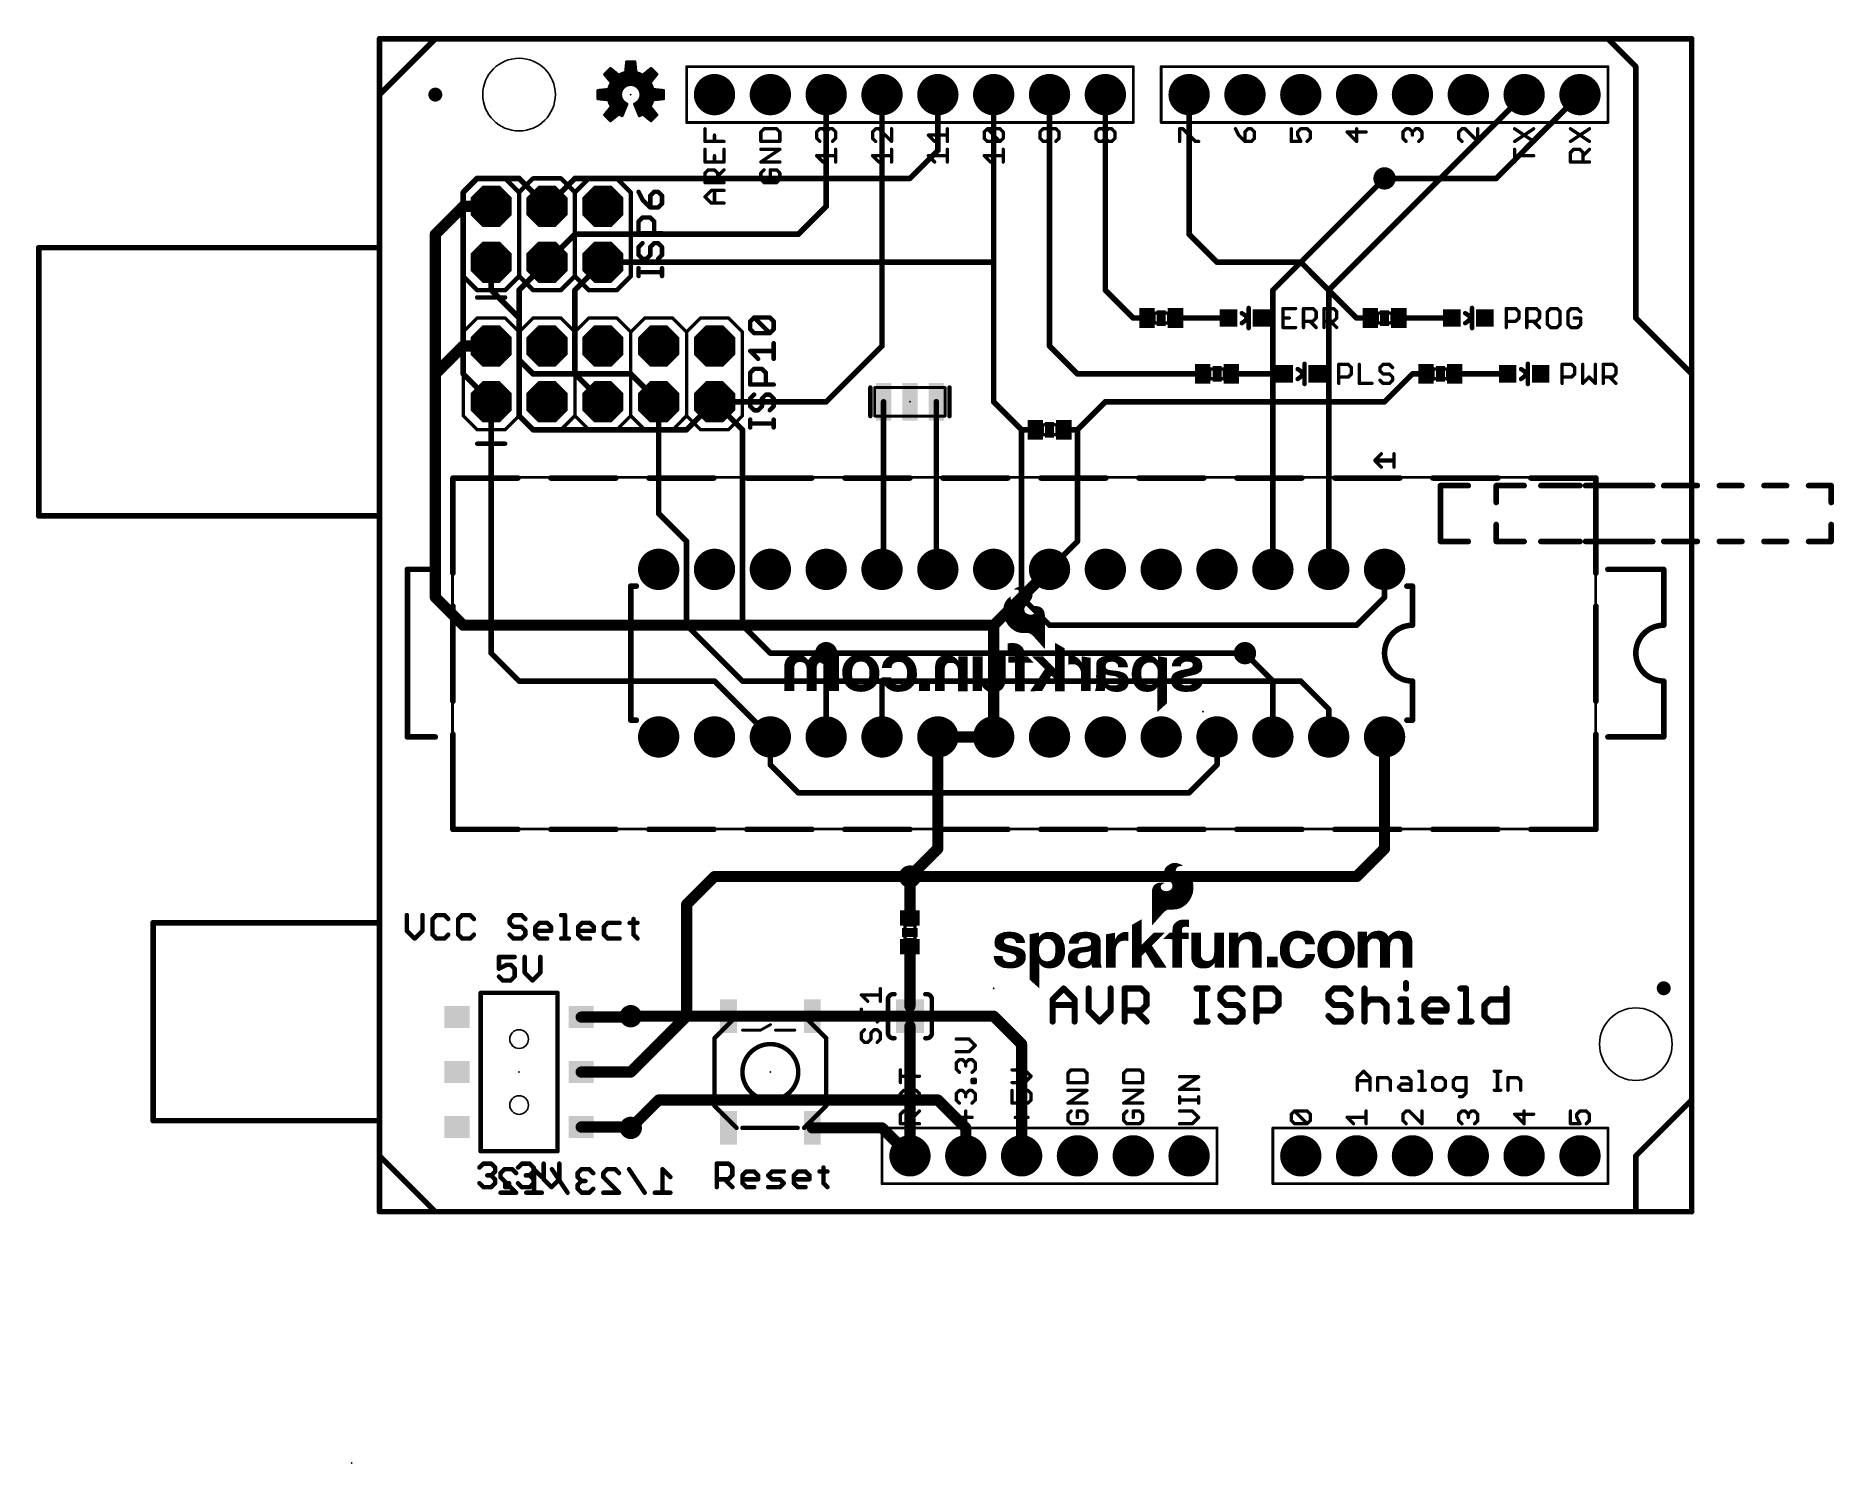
# Model space of a CAD drawing. Extents: x -15.6 to 66.2, y -11.4 to 53.5.
import ezdxf

# ---------------------------------------------------------------- set-up
doc = ezdxf.new("R2010")
doc.units = 0
for name, color, linetype in [('1', 12, 'CONTINUOUS'), ('16', 132, 'CONTINUOUS'), ('17', 110, 'CONTINUOUS'), ('18', 110, 'CONTINUOUS'), ('20', 53, 'CONTINUOUS'), ('21', 41, 'CONTINUOUS'), ('22', 40, 'CONTINUOUS'), ('23', 53, 'CONTINUOUS'), ('24', 53, 'CONTINUOUS'), ('51', 53, 'CONTINUOUS')]:
    doc.layers.add(name, color=color, linetype=linetype)

# ---------------------------------------------------------------- blocks, each defined once
blk = doc.blocks.new('ROUNDP')
at = {"const_width": 0.5}
blk.add_lwpolyline([(0, -0.25, 1), (0, 0.25, 1), (0, -0.25)], format="xyb", dxfattribs=at)
blk = doc.blocks.new('RECT')
blk.add_solid([(-0.5, -0.5), (0.5, -0.5), (-0.5, 0.5), (0.5, 0.5)])
blk = doc.blocks.new('OCTAGONP')
at = {"const_width": 0.5}
blk.add_lwpolyline([(-0.25, -0.1036), (-0.25, 0.1036), (-0.1036, 0.25), (0.1036, 0.25), (0.25, 0.1036), (0.25, -0.1036), (0.1036, -0.25), (-0.1036, -0.25), (-0.25, -0.1036), (-0.25, 0.1036)], dxfattribs=at)
blk = doc.blocks.new('PIE')
at = {"const_width": 0.5}
blk.add_lwpolyline([(0, -0.25, 1), (0, 0.25, 1), (0, -0.25)], format="xyb", dxfattribs=at)
blk = doc.blocks.new('ROUNDV')
at = {"const_width": 0.5}
blk.add_lwpolyline([(0, -0.25, 1), (0, 0.25, 1), (0, -0.25)], format="xyb", dxfattribs=at)

msp = doc.modelspace()

# ---------------------------------------------------------------- linework, layer by layer
at = {"layer": '1'}
for points, const_width in [([(0, 53.34), (0, 0)], 0.254), ([(59.69, 53.34), (0, 53.34)], 0.254), ([(59.69, 0), (59.69, 53.34)], 0.254), ([(25.4, 48.26), (25.4, 50.8)], 0.254), ([(27.94, 43.18), (27.94, 50.8)], 0.254), ([(30.48, 39.37), (30.48, 50.8)], 0.254), ([(33.02, 41.91), (33.02, 50.8)], 0.254), ([(36.83, 44.45), (36.83, 50.8)], 0.254), ([(50.8, 46.99), (54.61, 50.8)], 0.254), ([(24.13, 46.99), (25.4, 48.26)], 0.254), ([(3.81, 46.355), (4.445, 46.99)], 0.254), ([(4.445, 46.99), (6.35, 46.99)], 0.254), ([(6.35, 46.99), (7.62, 45.72)], 0.254), ([(7.62, 45.72), (8.89, 46.99)], 0.254), ([(8.89, 46.99), (24.13, 46.99)], 0.254), ([(45.72, 46.99), (50.8, 46.99)], 0.254), ([(3.81, 38.1), (3.81, 46.355)], 0.254), ([(36.83, 44.45), (38.1, 43.18)], 0.254), ([(6.35, 41.91), (7.62, 43.18)], 0.254), ([(10.16, 43.18), (27.94, 43.18)], 0.254), ([(27.94, 43.18), (27.94, 36.83)], 0.254), ([(38.1, 43.18), (41.91, 43.18)], 0.254), ([(41.91, 43.18), (44.45, 40.64)], 0.254), ([(6.35, 38.735), (6.35, 41.91)], 0.254), ([(34.29, 40.64), (33.02, 41.91)], 0.254), ([(34.91, 40.64), (34.29, 40.64)], 0.254), ([(36.21, 40.64), (38.62, 40.64)], 0.254), ([(44.45, 40.64), (45.07, 40.64)], 0.254), ([(46.37, 40.64), (48.78, 40.64)], 0.254), ([(31.75, 38.1), (30.48, 39.37)], 0.254), ([(6.985, 38.1), (6.35, 38.735)], 0.254), ([(5.08, 36.83), (3.81, 38.1)], 0.254), ([(11.43, 38.1), (6.985, 38.1)], 0.254), ([(12.7, 36.83), (11.43, 38.1)], 0.254), ([(31.75, 38.1), (37.45, 38.1)], 0.254), ([(38.75, 38.1), (41.16, 38.1)], 0.254), ([(45.72, 36.83), (46.99, 38.1)], 0.254), ([(46.99, 38.1), (47.61, 38.1)], 0.254), ([(48.91, 38.1), (51.32, 38.1)], 0.254), ([(5.08, 25.4), (5.08, 36.83)], 0.254), ([(12.7, 31.75), (12.7, 36.83)], 0.254), ([(16.51, 35.56), (15.24, 36.83)], 0.254), ([(22.93, 29.28), (22.93, 36.83)], 0.254), ([(25.33, 29.28), (25.33, 36.83)], 0.254), ([(27.94, 36.83), (29.21, 35.56)], 0.254), ([(31.75, 35.56), (33.02, 36.83)], 0.254), ([(33.02, 36.83), (45.72, 36.83)], 0.254), ([(16.51, 26.67), (16.51, 35.56)], 0.254), ([(29.21, 35.56), (29.21, 27.94)], 0.254), ([(29.21, 35.56), (29.83, 35.56)], 0.254), ([(31.75, 35.56), (31.13, 35.56)], 0.254), ([(31.75, 30.48), (31.75, 35.56)], 0.254), ([(13.97, 30.48), (12.7, 31.75)], 0.254), ([(13.97, 26.67), (13.97, 30.48)], 0.254), ([(30.48, 29.21), (31.75, 30.48)], 0.254), ([(22.86, 29.21), (22.93, 29.28)], 0.254), ([(25.33, 29.28), (25.4, 29.21)], 0.254), ([(45.72, 27.94), (45.72, 29.21)], 0.254), ([(29.21, 27.94), (30.48, 26.67)], 0.254), ([(44.45, 26.67), (45.72, 27.94)], 0.254), ([(16.51, 24.13), (13.97, 26.67)], 0.254), ([(17.78, 25.4), (16.51, 26.67)], 0.254), ([(30.48, 26.67), (44.45, 26.67)], 0.254), ([(6.35, 24.13), (5.08, 25.4)], 0.254), ([(20.32, 25.4), (17.78, 25.4)], 0.254), ([(20.32, 25.4), (39.37, 25.4)], 0.254), ([(6.35, 24.13), (15.24, 24.13)], 0.254), ([(15.24, 24.13), (17.78, 21.59)], 0.254), ([(16.51, 24.13), (22.86, 24.13)], 0.254), ([(22.86, 24.13), (22.86, 21.59)], 0.254), ([(22.86, 24.13), (41.91, 24.13)], 0.254), ([(41.91, 24.13), (43.18, 22.86)], 0.254), ([(43.18, 22.86), (43.18, 21.59)], 0.254), ([(17.78, 21.59), (17.78, 20.32)], 0.254), ([(38.1, 20.32), (38.1, 21.59)], 0.254), ([(17.78, 20.32), (19.05, 19.05)], 0.254), ([(36.83, 19.05), (38.1, 20.32)], 0.254), ([(19.05, 19.05), (36.83, 19.05)], 0.254), ([(13.97, 13.97), (15.24, 15.24)], 0.508), ([(15.24, 15.24), (24.13, 15.24)], 0.508), ([(24.13, 15.24), (24.13, 13.35)], 0.508), ([(13.97, 8.89), (13.97, 13.97)], 0.508), ([(24.13, 9.34), (24.13, 12.05)], 0.508), ([(9.175, 8.85), (11.39, 8.85)], 0.508), ([(11.39, 8.85), (11.43, 8.89)], 0.508), ([(11.43, 6.35), (13.97, 8.89)], 0.508), ([(24.13, 2.54), (24.13, 8.44)], 0.508), ([(9.175, 6.35), (11.43, 6.35)], 0.508), ([(9.175, 3.85), (11.39, 3.85)], 0.508), ([(11.39, 3.85), (11.43, 3.81)], 0.508), ([(19.685, 3.81), (22.86, 3.81)], 0.508), ([(22.86, 3.81), (24.13, 2.54)], 0.508), ([(0, 0), (59.69, 0)], 0.254)]:
    msp.add_lwpolyline(points, dxfattribs=dict(at, const_width=const_width))
for points, const_width in [([(0.0635, 53.34, 1), (-0.0635, 53.34)], 0.127), ([(0, 53.4035, 1), (0, 53.2765)], 0.127), ([(59.7535, 53.34, 1), (59.6265, 53.34)], 0.127), ([(59.69, 53.2765, 1), (59.69, 53.4035)], 0.127), ([(25.4635, 50.8, 1), (25.3365, 50.8)], 0.127), ([(28.0035, 50.8, 1), (27.8765, 50.8)], 0.127), ([(30.5435, 50.8, 1), (30.4165, 50.8)], 0.127), ([(33.0835, 50.8, 1), (32.9565, 50.8)], 0.127), ([(36.8935, 50.8, 1), (36.7665, 50.8)], 0.127), ([(54.6549, 50.7551, 1), (54.5651, 50.8449)], 0.127), ([(25.3365, 48.26, 1), (25.4635, 48.26)], 0.127), ([(25.4449, 48.2151, 1), (25.3551, 48.3049)], 0.127), ([(4.445, 47.0535, 1), (4.445, 46.9265)], 0.127), ([(4.4899, 46.9451, 1), (4.4001, 47.0349)], 0.127), ([(6.3949, 47.0349, 1), (6.3051, 46.9451)], 0.127), ([(6.35, 46.9265, 1), (6.35, 47.0535)], 0.127), ([(8.89, 47.0535, 1), (8.89, 46.9265)], 0.127), ([(8.9349, 46.9451, 1), (8.8451, 47.0349)], 0.127), ([(24.0851, 47.0349, 1), (24.1749, 46.9451)], 0.127), ([(24.13, 46.9265, 1), (24.13, 47.0535)], 0.127), ([(45.72, 47.0535, 1), (45.72, 46.9265)], 0.127), ([(50.7551, 47.0349, 1), (50.8449, 46.9451)], 0.127), ([(50.8, 46.9265, 1), (50.8, 47.0535)], 0.127), ([(3.8735, 46.355, 1), (3.7465, 46.355)], 0.127), ([(3.7651, 46.3999, 1), (3.8549, 46.3101)], 0.127), ([(7.5751, 45.7649, 1), (7.6649, 45.6751)], 0.127), ([(7.5751, 45.6751, 1), (7.6649, 45.7649)], 0.127), ([(36.8749, 44.4949, 1), (36.7851, 44.4051)], 0.127), ([(36.7665, 44.45, 1), (36.8935, 44.45)], 0.127), ([(7.6649, 43.1351, 1), (7.5751, 43.2249)], 0.127), ([(10.16, 43.2435, 1), (10.16, 43.1165)], 0.127), ([(28.0035, 43.18, 1), (27.8765, 43.18)], 0.127), ([(27.8765, 43.18, 1), (28.0035, 43.18)], 0.127), ([(27.94, 43.1165, 1), (27.94, 43.2435)], 0.127), ([(38.1, 43.2435, 1), (38.1, 43.1165)], 0.127), ([(38.0551, 43.1351, 1), (38.1449, 43.2249)], 0.127), ([(41.9549, 43.2249, 1), (41.8651, 43.1351)], 0.127), ([(41.91, 43.1165, 1), (41.91, 43.2435)], 0.127), ([(6.4135, 41.91, 1), (6.2865, 41.91)], 0.127), ([(6.3051, 41.9549, 1), (6.3949, 41.8651)], 0.127), ([(33.0649, 41.9549, 1), (32.9751, 41.8651)], 0.127), ([(32.9565, 41.91, 1), (33.0835, 41.91)], 0.127), ([(34.29, 40.7035, 1), (34.29, 40.5765)], 0.127), ([(34.2451, 40.5951, 1), (34.3349, 40.6849)], 0.127), ([(34.91, 40.5765, 1), (34.91, 40.7035)], 0.127), ([(36.21, 40.7035, 1), (36.21, 40.5765)], 0.127), ([(38.62, 40.5765, 1), (38.62, 40.7035)], 0.127), ([(44.45, 40.7035, 1), (44.45, 40.5765)], 0.127), ([(44.4051, 40.5951, 1), (44.4949, 40.6849)], 0.127), ([(45.07, 40.5765, 1), (45.07, 40.7035)], 0.127), ([(46.37, 40.7035, 1), (46.37, 40.5765)], 0.127), ([(48.78, 40.5765, 1), (48.78, 40.7035)], 0.127), ([(30.5249, 39.4149, 1), (30.4351, 39.3251)], 0.127), ([(30.4165, 39.37, 1), (30.5435, 39.37)], 0.127), ([(6.3949, 38.7799, 1), (6.3051, 38.6901)], 0.127), ([(6.2865, 38.735, 1), (6.4135, 38.735)], 0.127), ([(3.8549, 38.1449, 1), (3.7651, 38.0551)], 0.127), ([(3.7465, 38.1, 1), (3.8735, 38.1)], 0.127), ([(6.985, 38.1635, 1), (6.985, 38.0365)], 0.127), ([(6.9401, 38.0551, 1), (7.0299, 38.1449)], 0.127), ([(11.4749, 38.1449, 1), (11.3851, 38.0551)], 0.127), ([(11.43, 38.0365, 1), (11.43, 38.1635)], 0.127), ([(31.75, 38.1635, 1), (31.75, 38.0365)], 0.127), ([(31.7051, 38.0551, 1), (31.7949, 38.1449)], 0.127), ([(37.45, 38.0365, 1), (37.45, 38.1635)], 0.127), ([(38.75, 38.1635, 1), (38.75, 38.0365)], 0.127), ([(41.16, 38.0365, 1), (41.16, 38.1635)], 0.127), ([(46.99, 38.1635, 1), (46.99, 38.0365)], 0.127), ([(47.0349, 38.0551, 1), (46.9451, 38.1449)], 0.127), ([(47.61, 38.0365, 1), (47.61, 38.1635)], 0.127), ([(48.91, 38.1635, 1), (48.91, 38.0365)], 0.127), ([(51.32, 38.0365, 1), (51.32, 38.1635)], 0.127), ([(5.1435, 36.83, 1), (5.0165, 36.83)], 0.127), ([(5.0351, 36.7851, 1), (5.1249, 36.8749)], 0.127), ([(12.7635, 36.83, 1), (12.6365, 36.83)], 0.127), ([(12.6551, 36.7851, 1), (12.7449, 36.8749)], 0.127), ([(15.2849, 36.8749, 1), (15.1951, 36.7851)], 0.127), ([(22.9935, 36.83, 1), (22.8665, 36.83)], 0.127), ([(25.3935, 36.83, 1), (25.2665, 36.83)], 0.127), ([(27.9849, 36.8749, 1), (27.8951, 36.7851)], 0.127), ([(27.8765, 36.83, 1), (28.0035, 36.83)], 0.127), ([(33.02, 36.8935, 1), (33.02, 36.7665)], 0.127), ([(33.0649, 36.7851, 1), (32.9751, 36.8749)], 0.127), ([(45.6751, 36.8749, 1), (45.7649, 36.7851)], 0.127), ([(45.72, 36.7665, 1), (45.72, 36.8935)], 0.127), ([(16.5735, 35.56, 1), (16.4465, 35.56)], 0.127), ([(16.4651, 35.5151, 1), (16.5549, 35.6049)], 0.127), ([(29.2735, 35.56, 1), (29.1465, 35.56)], 0.127), ([(29.21, 35.6235, 1), (29.21, 35.4965)], 0.127), ([(29.1651, 35.5151, 1), (29.2549, 35.6049)], 0.127), ([(29.83, 35.4965, 1), (29.83, 35.6235)], 0.127), ([(31.13, 35.6235, 1), (31.13, 35.4965)], 0.127), ([(31.8135, 35.56, 1), (31.6865, 35.56)], 0.127), ([(31.7051, 35.6049, 1), (31.7949, 35.5151)], 0.127), ([(31.75, 35.4965, 1), (31.75, 35.6235)], 0.127), ([(12.7449, 31.7949, 1), (12.6551, 31.7051)], 0.127), ([(12.6365, 31.75, 1), (12.7635, 31.75)], 0.127), ([(14.0335, 30.48, 1), (13.9065, 30.48)], 0.127), ([(13.9251, 30.4351, 1), (14.0149, 30.5249)], 0.127), ([(31.6865, 30.48, 1), (31.8135, 30.48)], 0.127), ([(31.7949, 30.4351, 1), (31.7051, 30.5249)], 0.127), ([(22.8151, 29.2549, 1), (22.9049, 29.1651)], 0.127), ([(22.8665, 29.28, 1), (22.9935, 29.28)], 0.127), ([(22.9749, 29.2351, 1), (22.8851, 29.3249)], 0.127), ([(25.3749, 29.3249, 1), (25.2851, 29.2351)], 0.127), ([(25.2665, 29.28, 1), (25.3935, 29.28)], 0.127), ([(25.3551, 29.1651, 1), (25.4449, 29.2549)], 0.127), ([(30.4351, 29.2549, 1), (30.5249, 29.1651)], 0.127), ([(45.7835, 29.21, 1), (45.6565, 29.21)], 0.127), ([(29.2549, 27.9849, 1), (29.1651, 27.8951)], 0.127), ([(29.1465, 27.94, 1), (29.2735, 27.94)], 0.127), ([(45.6565, 27.94, 1), (45.7835, 27.94)], 0.127), ([(45.7649, 27.8951, 1), (45.6751, 27.9849)], 0.127), ([(14.0149, 26.7149, 1), (13.9251, 26.6251)], 0.127), ([(13.9065, 26.67, 1), (14.0335, 26.67)], 0.127), ([(16.5549, 26.7149, 1), (16.4651, 26.6251)], 0.127), ([(16.4465, 26.67, 1), (16.5735, 26.67)], 0.127), ([(30.48, 26.7335, 1), (30.48, 26.6065)], 0.127), ([(30.4351, 26.6251, 1), (30.5249, 26.7149)], 0.127), ([(44.4051, 26.7149, 1), (44.4949, 26.6251)], 0.127), ([(44.45, 26.6065, 1), (44.45, 26.7335)], 0.127), ([(5.1249, 25.4449, 1), (5.0351, 25.3551)], 0.127), ([(5.0165, 25.4, 1), (5.1435, 25.4)], 0.127), ([(17.78, 25.4635, 1), (17.78, 25.3365)], 0.127), ([(17.7351, 25.3551, 1), (17.8249, 25.4449)], 0.127), ([(20.32, 25.4635, 1), (20.32, 25.3365)], 0.127), ([(20.32, 25.3365, 1), (20.32, 25.4635)], 0.127), ([(39.37, 25.3365, 1), (39.37, 25.4635)], 0.127), ([(6.35, 24.1935, 1), (6.35, 24.0665)], 0.127), ([(6.3051, 24.0851, 1), (6.3949, 24.1749)], 0.127), ([(15.2849, 24.1749, 1), (15.1951, 24.0851)], 0.127), ([(15.24, 24.0665, 1), (15.24, 24.1935)], 0.127), ([(16.51, 24.1935, 1), (16.51, 24.0665)], 0.127), ([(16.4651, 24.0851, 1), (16.5549, 24.1749)], 0.127), ([(22.9235, 24.13, 1), (22.7965, 24.13)], 0.127), ([(22.86, 24.1935, 1), (22.86, 24.0665)], 0.127), ([(22.86, 24.0665, 1), (22.86, 24.1935)], 0.127), ([(41.9549, 24.1749, 1), (41.8651, 24.0851)], 0.127), ([(41.91, 24.0665, 1), (41.91, 24.1935)], 0.127), ([(43.2435, 22.86, 1), (43.1165, 22.86)], 0.127), ([(43.1351, 22.8151, 1), (43.2249, 22.9049)], 0.127), ([(17.8435, 21.59, 1), (17.7165, 21.59)], 0.127), ([(17.7351, 21.5451, 1), (17.8249, 21.6349)], 0.127), ([(22.7965, 21.59, 1), (22.9235, 21.59)], 0.127), ([(38.1635, 21.59, 1), (38.0365, 21.59)], 0.127), ([(43.1165, 21.59, 1), (43.2435, 21.59)], 0.127), ([(17.8249, 20.3649, 1), (17.7351, 20.2751)], 0.127), ([(17.7165, 20.32, 1), (17.8435, 20.32)], 0.127), ([(38.0365, 20.32, 1), (38.1635, 20.32)], 0.127), ([(38.1449, 20.2751, 1), (38.0551, 20.3649)], 0.127), ([(19.05, 19.1135, 1), (19.05, 18.9865)], 0.127), ([(19.0051, 19.0051, 1), (19.0949, 19.0949)], 0.127), ([(36.7851, 19.0949, 1), (36.8749, 19.0051)], 0.127), ([(36.83, 18.9865, 1), (36.83, 19.1135)], 0.127), ([(15.24, 15.367, 1), (15.24, 15.113)], 0.254), ([(15.3298, 15.1502, 1), (15.1502, 15.3298)], 0.254), ([(24.257, 15.24, 1), (24.003, 15.24)], 0.254), ([(24.13, 15.113, 1), (24.13, 15.367)], 0.254), ([(14.097, 13.97, 1), (13.843, 13.97)], 0.254), ([(13.8802, 14.0598, 1), (14.0598, 13.8802)], 0.254), ([(24.003, 13.35, 1), (24.257, 13.35)], 0.254), ([(24.257, 12.05, 1), (24.003, 12.05)], 0.254), ([(9.175, 8.977, 1), (9.175, 8.723)], 0.254), ([(11.3002, 8.9398, 1), (11.4798, 8.7602)], 0.254), ([(11.5198, 8.8002, 1), (11.3402, 8.9798)], 0.254), ([(11.39, 8.723, 1), (11.39, 8.977)], 0.254), ([(13.843, 8.89, 1), (14.097, 8.89)], 0.254), ([(14.0598, 8.8002, 1), (13.8802, 8.9798)], 0.254), ([(24.003, 9.34, 1), (24.257, 9.34)], 0.254), ([(24.257, 8.44, 1), (24.003, 8.44)], 0.254), ([(9.175, 6.477, 1), (9.175, 6.223)], 0.254), ([(11.3402, 6.4398, 1), (11.5198, 6.2602)], 0.254), ([(11.43, 6.223, 1), (11.43, 6.477)], 0.254), ([(9.175, 3.977, 1), (9.175, 3.723)], 0.254), ([(11.4798, 3.9398, 1), (11.3002, 3.7602)], 0.254), ([(11.39, 3.723, 1), (11.39, 3.977)], 0.254), ([(11.3402, 3.7202, 1), (11.5198, 3.8998)], 0.254), ([(19.685, 3.937, 1), (19.685, 3.683)], 0.254), ([(22.9498, 3.8998, 1), (22.7702, 3.7202)], 0.254), ([(22.86, 3.683, 1), (22.86, 3.937)], 0.254), ([(24.003, 2.54, 1), (24.257, 2.54)], 0.254), ([(24.0402, 2.4502, 1), (24.2198, 2.6298)], 0.254), ([(0, 0.0635, 1), (0, -0.0635)], 0.127), ([(-0.0635, 0, 1), (0.0635, 0)], 0.127), ([(59.6265, 0, 1), (59.7535, 0)], 0.127), ([(59.69, -0.0635, 1), (59.69, 0.0635)], 0.127)]:
    msp.add_lwpolyline(points, format="xyb", dxfattribs=dict(at, const_width=const_width))
at = {"layer": '16'}
for points, const_width in [([(0, 53.34), (0, 0)], 0.254), ([(59.69, 53.34), (0, 53.34)], 0.254), ([(59.69, 0), (59.69, 53.34)], 0.254), ([(20.32, 45.72), (20.32, 50.8)], 0.254), ([(22.86, 39.37), (22.86, 50.8)], 0.254), ([(43.18, 41.91), (52.07, 50.8)], 0.254), ([(40.64, 41.91), (45.72, 46.99)], 0.254), ([(2.54, 44.45), (3.81, 45.72)], 0.508), ([(3.81, 45.72), (5.08, 45.72)], 0.508), ([(19.05, 44.45), (20.32, 45.72)], 0.254), ([(2.54, 38.1), (2.54, 44.45)], 0.508), ([(7.62, 43.18), (8.89, 44.45)], 0.254), ([(8.89, 44.45), (19.05, 44.45)], 0.254), ([(5.08, 41.91), (5.08, 43.18)], 0.254), ([(8.89, 41.91), (10.16, 43.18)], 0.254), ([(6.35, 40.64), (5.08, 41.91)], 0.254), ([(8.89, 38.1), (8.89, 41.91)], 0.254), ([(40.64, 29.21), (40.64, 41.91)], 0.254), ([(43.18, 29.21), (43.18, 41.91)], 0.254), ([(6.35, 36.195), (6.35, 40.64)], 0.254), ([(2.54, 38.1), (3.81, 39.37)], 0.508), ([(3.81, 39.37), (5.08, 39.37)], 0.508), ([(20.32, 36.83), (22.86, 39.37)], 0.254), ([(2.54, 27.94), (2.54, 38.1)], 0.508), ([(10.16, 36.83), (8.89, 38.1)], 0.254), ([(15.24, 36.83), (13.97, 35.56)], 0.254), ([(15.24, 36.83), (20.32, 36.83)], 0.254), ([(6.985, 35.56), (6.35, 36.195)], 0.254), ([(11.43, 35.56), (6.985, 35.56)], 0.254), ([(11.43, 35.56), (10.795, 35.56)], 0.254), ([(13.97, 35.56), (11.43, 35.56)], 0.254), ([(27.94, 26.67), (30.48, 29.21)], 0.508), ([(3.81, 26.67), (2.54, 27.94)], 0.508), ([(27.94, 26.67), (3.81, 26.67)], 0.508), ([(27.94, 21.59), (27.94, 26.67)], 0.508), ([(20.32, 21.59), (20.32, 25.4)], 0.254), ([(39.37, 25.4), (40.64, 24.13)], 0.254), ([(40.64, 24.13), (40.64, 21.59)], 0.254), ([(25.4, 21.59), (27.94, 21.59)], 0.508), ([(25.4, 16.51), (25.4, 21.59)], 0.508), ([(45.72, 16.51), (45.72, 21.59)], 0.508), ([(24.13, 15.24), (25.4, 16.51)], 0.508), ([(44.45, 15.24), (45.72, 16.51)], 0.508), ([(24.13, 15.24), (44.45, 15.24)], 0.508), ([(11.43, 8.89), (27.94, 8.89)], 0.508), ([(27.94, 8.89), (29.21, 7.62)], 0.508), ([(29.21, 7.62), (29.21, 2.54)], 0.508), ([(11.43, 3.81), (12.7, 5.08)], 0.508), ([(12.7, 5.08), (25.4, 5.08)], 0.508), ([(25.4, 5.08), (26.67, 3.81)], 0.508), ([(26.67, 3.81), (26.67, 2.54)], 0.508), ([(5.5052, 1.7534), (5.6832, 1.9313)], 0.2032), ([(5.5052, 1.5754), (5.5052, 1.7534)], 0.2032), ([(6.217, 0.8636), (5.5052, 1.5754)], 0.2032), ([(5.6832, 1.9313), (6.0391, 1.9313)], 0.2032), ([(6.0391, 1.9313), (6.217, 1.7534)], 0.2032), ([(7.3864, 1.5754), (7.0305, 1.9313)], 0.2032), ([(7.0305, 1.9313), (7.0305, 0.8636)], 0.2032), ([(8.5558, 0.8636), (7.844, 1.9313)], 0.2032), ([(9.1914, 1.9313), (9.0134, 1.7534)], 0.2032), ([(9.0134, 1.7534), (9.0134, 1.5754)], 0.2032), ([(9.0134, 1.5754), (9.1914, 1.3975)], 0.2032), ([(9.5473, 1.9313), (9.1914, 1.9313)], 0.2032), ([(9.7252, 1.7534), (9.5473, 1.9313)], 0.2032), ([(10.1828, 1.7534), (10.3608, 1.9313)], 0.2032), ([(10.1828, 1.5754), (10.1828, 1.7534)], 0.2032), ([(10.8946, 0.8636), (10.1828, 1.5754)], 0.2032), ([(10.3608, 1.9313), (10.7167, 1.9313)], 0.2032), ([(10.7167, 1.9313), (10.8946, 1.7534)], 0.2032), ([(12.064, 0.8636), (11.3522, 1.9313)], 0.2032), ([(13.2334, 1.5754), (12.8775, 1.9313)], 0.2032), ([(12.8775, 1.9313), (12.8775, 0.8636)], 0.2032), ([(5.5052, 0.8636), (6.217, 0.8636)], 0.2032), ([(7.3864, 0.8636), (6.6746, 0.8636)], 0.2032), ([(9.1914, 1.3975), (9.0134, 1.2195)], 0.2032), ([(9.0134, 1.2195), (9.0134, 1.0415)], 0.2032), ([(9.0134, 1.0415), (9.1914, 0.8636)], 0.2032), ([(9.1914, 1.3975), (9.3693, 1.3975)], 0.2032), ([(9.1914, 0.8636), (9.5473, 0.8636)], 0.2032), ([(9.5473, 0.8636), (9.7252, 1.0415)], 0.2032), ([(10.1828, 0.8636), (10.8946, 0.8636)], 0.2032), ([(13.2334, 0.8636), (12.5216, 0.8636)], 0.2032), ([(0, 0), (59.69, 0)], 0.254)]:
    msp.add_lwpolyline(points, dxfattribs=dict(at, const_width=const_width))
for points, const_width in [([(0.0635, 53.34, 1), (-0.0635, 53.34)], 0.127), ([(0, 53.4035, 1), (0, 53.2765)], 0.127), ([(59.7535, 53.34, 1), (59.6265, 53.34)], 0.127), ([(59.69, 53.2765, 1), (59.69, 53.4035)], 0.127), ([(20.3835, 50.8, 1), (20.2565, 50.8)], 0.127), ([(22.9235, 50.8, 1), (22.7965, 50.8)], 0.127), ([(52.1149, 50.7551, 1), (52.0251, 50.8449)], 0.127), ([(45.7649, 46.9451, 1), (45.6751, 47.0349)], 0.127), ([(3.81, 45.847, 1), (3.81, 45.593)], 0.254), ([(3.8998, 45.6302, 1), (3.7202, 45.8098)], 0.254), ([(5.08, 45.593, 1), (5.08, 45.847)], 0.254), ([(20.3649, 45.6751, 1), (20.2751, 45.7649)], 0.127), ([(20.2565, 45.72, 1), (20.3835, 45.72)], 0.127), ([(2.667, 44.45, 1), (2.413, 44.45)], 0.254), ([(2.4502, 44.5398, 1), (2.6298, 44.3602)], 0.254), ([(8.89, 44.5135, 1), (8.89, 44.3865)], 0.127), ([(8.9349, 44.4051, 1), (8.8451, 44.4949)], 0.127), ([(19.0051, 44.4949, 1), (19.0949, 44.4051)], 0.127), ([(19.05, 44.3865, 1), (19.05, 44.5135)], 0.127), ([(5.1435, 43.18, 1), (5.0165, 43.18)], 0.127), ([(7.5751, 43.2249, 1), (7.6649, 43.1351)], 0.127), ([(10.2049, 43.1351, 1), (10.1151, 43.2249)], 0.127), ([(5.1249, 41.9549, 1), (5.0351, 41.8651)], 0.127), ([(5.0165, 41.91, 1), (5.1435, 41.91)], 0.127), ([(8.9535, 41.91, 1), (8.8265, 41.91)], 0.127), ([(8.8451, 41.9549, 1), (8.9349, 41.8651)], 0.127), ([(40.7035, 41.91, 1), (40.5765, 41.91)], 0.127), ([(40.5951, 41.9549, 1), (40.6849, 41.8651)], 0.127), ([(43.2435, 41.91, 1), (43.1165, 41.91)], 0.127), ([(43.1351, 41.9549, 1), (43.2249, 41.8651)], 0.127), ([(6.4135, 40.64, 1), (6.2865, 40.64)], 0.127), ([(6.3051, 40.5951, 1), (6.3949, 40.6849)], 0.127), ([(3.81, 39.497, 1), (3.81, 39.243)], 0.254), ([(3.8998, 39.2802, 1), (3.7202, 39.4598)], 0.254), ([(5.08, 39.243, 1), (5.08, 39.497)], 0.254), ([(22.7965, 39.37, 1), (22.9235, 39.37)], 0.127), ([(22.9049, 39.3251, 1), (22.8151, 39.4149)], 0.127), ([(2.667, 38.1, 1), (2.413, 38.1)], 0.254), ([(2.4502, 38.1898, 1), (2.6298, 38.0102)], 0.254), ([(2.413, 38.1, 1), (2.667, 38.1)], 0.254), ([(8.9349, 38.1449, 1), (8.8451, 38.0551)], 0.127), ([(8.8265, 38.1, 1), (8.9535, 38.1)], 0.127), ([(10.1151, 36.7851, 1), (10.2049, 36.8749)], 0.127), ([(15.24, 36.8935, 1), (15.24, 36.7665)], 0.127), ([(15.2849, 36.7851, 1), (15.1951, 36.8749)], 0.127), ([(20.2751, 36.8749, 1), (20.3649, 36.7851)], 0.127), ([(20.32, 36.7665, 1), (20.32, 36.8935)], 0.127), ([(6.3949, 36.2399, 1), (6.3051, 36.1501)], 0.127), ([(6.2865, 36.195, 1), (6.4135, 36.195)], 0.127), ([(6.985, 35.6235, 1), (6.985, 35.4965)], 0.127), ([(6.9401, 35.5151, 1), (7.0299, 35.6049)], 0.127), ([(10.795, 35.6235, 1), (10.795, 35.4965)], 0.127), ([(11.43, 35.6235, 1), (11.43, 35.4965)], 0.127), ([(11.43, 35.4965, 1), (11.43, 35.6235)], 0.127), ([(11.43, 35.4965, 1), (11.43, 35.6235)], 0.127), ([(13.9251, 35.6049, 1), (14.0149, 35.5151)], 0.127), ([(13.97, 35.4965, 1), (13.97, 35.6235)], 0.127), ([(30.5698, 29.1202, 1), (30.3902, 29.2998)], 0.254), ([(40.5765, 29.21, 1), (40.7035, 29.21)], 0.127), ([(43.1165, 29.21, 1), (43.2435, 29.21)], 0.127), ([(2.6298, 28.0298, 1), (2.4502, 27.8502)], 0.254), ([(2.413, 27.94, 1), (2.667, 27.94)], 0.254), ([(3.81, 26.797, 1), (3.81, 26.543)], 0.254), ([(3.7202, 26.5802, 1), (3.8998, 26.7598)], 0.254), ([(28.067, 26.67, 1), (27.813, 26.67)], 0.254), ([(27.8502, 26.7598, 1), (28.0298, 26.5802)], 0.254), ([(27.94, 26.543, 1), (27.94, 26.797)], 0.254), ([(20.3835, 25.4, 1), (20.2565, 25.4)], 0.127), ([(39.4149, 25.4449, 1), (39.3251, 25.3551)], 0.127), ([(40.7035, 24.13, 1), (40.5765, 24.13)], 0.127), ([(40.5951, 24.0851, 1), (40.6849, 24.1749)], 0.127), ([(20.2565, 21.59, 1), (20.3835, 21.59)], 0.127), ([(25.4, 21.717, 1), (25.4, 21.463)], 0.254), ([(25.527, 21.59, 1), (25.273, 21.59)], 0.254), ([(27.813, 21.59, 1), (28.067, 21.59)], 0.254), ([(27.94, 21.463, 1), (27.94, 21.717)], 0.254), ([(40.5765, 21.59, 1), (40.7035, 21.59)], 0.127), ([(45.847, 21.59, 1), (45.593, 21.59)], 0.254), ([(25.273, 16.51, 1), (25.527, 16.51)], 0.254), ([(25.4898, 16.4202, 1), (25.3102, 16.5998)], 0.254), ([(45.593, 16.51, 1), (45.847, 16.51)], 0.254), ([(45.8098, 16.4202, 1), (45.6302, 16.5998)], 0.254), ([(24.13, 15.367, 1), (24.13, 15.113)], 0.254), ([(24.0402, 15.3298, 1), (24.2198, 15.1502)], 0.254), ([(44.3602, 15.3298, 1), (44.5398, 15.1502)], 0.254), ([(44.45, 15.113, 1), (44.45, 15.367)], 0.254), ([(11.43, 9.017, 1), (11.43, 8.763)], 0.254), ([(28.0298, 8.9798, 1), (27.8502, 8.8002)], 0.254), ([(27.94, 8.763, 1), (27.94, 9.017)], 0.254), ([(29.337, 7.62, 1), (29.083, 7.62)], 0.254), ([(29.1202, 7.5302, 1), (29.2998, 7.7098)], 0.254), ([(12.7, 5.207, 1), (12.7, 4.953)], 0.254), ([(12.7898, 4.9902, 1), (12.6102, 5.1698)], 0.254), ([(25.4898, 5.1698, 1), (25.3102, 4.9902)], 0.254), ([(25.4, 4.953, 1), (25.4, 5.207)], 0.254), ([(11.3402, 3.8998, 1), (11.5198, 3.7202)], 0.254), ([(26.797, 3.81, 1), (26.543, 3.81)], 0.254), ([(26.5802, 3.7202, 1), (26.7598, 3.8998)], 0.254), ([(26.543, 2.54, 1), (26.797, 2.54)], 0.254), ([(29.083, 2.54, 1), (29.337, 2.54)], 0.254), ([(5.556, 1.7534, 1), (5.4544, 1.7534)], 0.1016), ([(5.4693, 1.7893, 1), (5.5411, 1.7174)], 0.1016), ([(5.5411, 1.6113, 1), (5.4693, 1.5395)], 0.1016), ([(5.6832, 1.9821, 1), (5.6832, 1.8805)], 0.1016), ([(5.7191, 1.8954, 1), (5.6472, 1.9672)], 0.1016), ([(6.075, 1.9672, 1), (6.0031, 1.8954)], 0.1016), ([(6.0391, 1.8805, 1), (6.0391, 1.9821)], 0.1016), ([(6.1811, 1.7174, 1), (6.2529, 1.7893)], 0.1016), ([(7.0664, 1.9672, 1), (6.9946, 1.8954)], 0.1016), ([(7.0813, 1.9313, 1), (6.9797, 1.9313)], 0.1016), ([(7.3505, 1.5395, 1), (7.4223, 1.6113)], 0.1016), ([(7.8863, 1.9595, 1), (7.8017, 1.9031)], 0.1016), ([(9.0642, 1.7534, 1), (8.9626, 1.7534)], 0.1016), ([(8.9775, 1.7893, 1), (9.0493, 1.7174)], 0.1016), ([(9.0493, 1.6113, 1), (8.9775, 1.5395)], 0.1016), ([(9.1914, 1.9821, 1), (9.1914, 1.8805)], 0.1016), ([(9.2273, 1.8954, 1), (9.1554, 1.9672)], 0.1016), ([(9.5832, 1.9672, 1), (9.5113, 1.8954)], 0.1016), ([(9.5473, 1.8805, 1), (9.5473, 1.9821)], 0.1016), ([(9.6893, 1.7174, 1), (9.7611, 1.7893)], 0.1016), ([(10.2336, 1.7534, 1), (10.132, 1.7534)], 0.1016), ([(10.1469, 1.7893, 1), (10.2187, 1.7174)], 0.1016), ([(10.2187, 1.6113, 1), (10.1469, 1.5395)], 0.1016), ([(10.3608, 1.9821, 1), (10.3608, 1.8805)], 0.1016), ([(10.3967, 1.8954, 1), (10.3248, 1.9672)], 0.1016), ([(10.7526, 1.9672, 1), (10.6807, 1.8954)], 0.1016), ([(10.7167, 1.8805, 1), (10.7167, 1.9821)], 0.1016), ([(10.8587, 1.7174, 1), (10.9305, 1.7893)], 0.1016), ([(11.3945, 1.9595, 1), (11.3099, 1.9031)], 0.1016), ([(12.9134, 1.9672, 1), (12.8416, 1.8954)], 0.1016), ([(12.9283, 1.9313, 1), (12.8267, 1.9313)], 0.1016), ([(13.1975, 1.5395, 1), (13.2693, 1.6113)], 0.1016), ([(5.4544, 1.5754, 1), (5.556, 1.5754)], 0.1016), ([(5.5052, 0.9144, 1), (5.5052, 0.8128)], 0.1016), ([(6.1811, 0.8277, 1), (6.2529, 0.8995)], 0.1016), ([(6.217, 0.8128, 1), (6.217, 0.9144)], 0.1016), ([(6.6746, 0.9144, 1), (6.6746, 0.8128)], 0.1016), ([(6.9797, 0.8636, 1), (7.0813, 0.8636)], 0.1016), ([(7.3864, 0.8128, 1), (7.3864, 0.9144)], 0.1016), ([(8.5135, 0.8354, 1), (8.5981, 0.8918)], 0.1016), ([(8.9626, 1.5754, 1), (9.0642, 1.5754)], 0.1016), ([(9.0642, 1.2195, 1), (8.9626, 1.2195)], 0.1016), ([(8.9775, 1.2554, 1), (9.0493, 1.1836)], 0.1016), ([(9.0493, 1.0775, 1), (8.9775, 1.0056)], 0.1016), ([(8.9626, 1.0415, 1), (9.0642, 1.0415)], 0.1016), ([(9.1914, 1.4483, 1), (9.1914, 1.3467)], 0.1016), ([(9.1914, 0.9144, 1), (9.1914, 0.8128)], 0.1016), ([(9.2273, 1.3615, 1), (9.1554, 1.4334)], 0.1016), ([(9.1554, 1.3615, 1), (9.2273, 1.4334)], 0.1016), ([(9.1554, 0.8277, 1), (9.2273, 0.8995)], 0.1016), ([(9.3693, 1.3467, 1), (9.3693, 1.4483)], 0.1016), ([(9.5113, 0.8995, 1), (9.5832, 0.8277)], 0.1016), ([(9.5473, 0.8128, 1), (9.5473, 0.9144)], 0.1016), ([(9.7611, 1.0056, 1), (9.6893, 1.0775)], 0.1016), ([(10.132, 1.5754, 1), (10.2336, 1.5754)], 0.1016), ([(10.1828, 0.9144, 1), (10.1828, 0.8128)], 0.1016), ([(10.8587, 0.8277, 1), (10.9305, 0.8995)], 0.1016), ([(10.8946, 0.8128, 1), (10.8946, 0.9144)], 0.1016), ([(12.0217, 0.8354, 1), (12.1063, 0.8918)], 0.1016), ([(12.5216, 0.9144, 1), (12.5216, 0.8128)], 0.1016), ([(12.8267, 0.8636, 1), (12.9283, 0.8636)], 0.1016), ([(13.2334, 0.8128, 1), (13.2334, 0.9144)], 0.1016), ([(0, 0.0635, 1), (0, -0.0635)], 0.127), ([(-0.0635, 0, 1), (0.0635, 0)], 0.127), ([(59.6265, 0, 1), (59.7535, 0)], 0.127), ([(59.69, -0.0635, 1), (59.69, 0.0635)], 0.127)]:
    msp.add_lwpolyline(points, format="xyb", dxfattribs=dict(at, const_width=const_width))
at = {"layer": '20', "const_width": 0.254}
for points in [[(0, 50.8), (2.54, 53.34)], [(2.54, 53.34), (55.88, 53.34)], [(57.15, 52.07), (55.88, 53.34)], [(57.15, 52.07), (57.15, 40.64)], [(0, 2.54), (0, 50.8)], [(57.15, 40.64), (59.69, 38.1)], [(59.69, 38.1), (59.69, 5.08)], [(59.69, 5.08), (57.15, 2.54)], [(2.54, 0), (0, 2.54)], [(57.15, 2.54), (57.15, 0)], [(57.15, 0), (2.54, 0)]]:
    msp.add_lwpolyline(points, dxfattribs=at)
at = {"layer": '20', "const_width": 0.127}
for points in [[(2.54, 53.4035, 1), (2.54, 53.2765)], [(2.5849, 53.2951, 1), (2.4951, 53.3849)], [(55.9249, 53.3849, 1), (55.8351, 53.2951)], [(55.88, 53.2765, 1), (55.88, 53.4035)], [(57.2135, 52.07, 1), (57.0865, 52.07)], [(57.1051, 52.0251, 1), (57.1949, 52.1149)], [(0.0635, 50.8, 1), (-0.0635, 50.8)], [(-0.0449, 50.8449, 1), (0.0449, 50.7551)], [(57.1949, 40.6849, 1), (57.1051, 40.5951)], [(57.0865, 40.64, 1), (57.2135, 40.64)], [(59.7535, 38.1, 1), (59.6265, 38.1)], [(59.6451, 38.0551, 1), (59.7349, 38.1449)], [(59.6265, 5.08, 1), (59.7535, 5.08)], [(59.7349, 5.0351, 1), (59.6451, 5.1249)], [(0.0449, 2.5849, 1), (-0.0449, 2.4951)], [(-0.0635, 2.54, 1), (0.0635, 2.54)], [(57.2135, 2.54, 1), (57.0865, 2.54)], [(57.1051, 2.5849, 1), (57.1949, 2.4951)], [(2.54, 0.0635, 1), (2.54, -0.0635)], [(2.4951, -0.0449, 1), (2.5849, 0.0449)], [(57.0865, 0, 1), (57.2135, 0)], [(57.15, -0.0635, 1), (57.15, 0.0635)]]:
    msp.add_lwpolyline(points, format="xyb", dxfattribs=at)
at = {"layer": '20'}
for centre, radius in [((6.35, 50.8), 1.651), ((57.15, 7.62), 1.651), ((6.35, 7.85), 0.425), ((6.35, 4.85), 0.425)]:
    msp.add_circle(centre, radius, dxfattribs=at)
at = {"layer": '21'}
for points, const_width in [([(14.8075, 48.6707), (14.8075, 49.2469)], 0.1524), ([(17.4915, 49.2469), (17.3475, 49.1029)], 0.1524), ([(17.3475, 49.1029), (17.3475, 48.6707)], 0.1524), ([(18.0677, 49.2469), (17.4915, 49.2469)], 0.1524), ([(18.2118, 49.1029), (18.0677, 49.2469)], 0.1524), ([(18.2118, 48.6707), (18.2118, 49.1029)], 0.1524), ([(19.8875, 49.1029), (20.0315, 49.2469)], 0.1524), ([(19.8875, 48.8147), (19.8875, 49.1029)], 0.1524), ([(20.0315, 49.2469), (20.1756, 49.2469)], 0.1524), ([(20.1756, 49.2469), (20.3196, 49.1029)], 0.1524), ([(20.3196, 49.1029), (20.4637, 49.2469)], 0.1524), ([(20.3196, 49.1029), (20.3196, 48.9588)], 0.1524), ([(20.4637, 49.2469), (20.6077, 49.2469)], 0.1524), ([(20.6077, 49.2469), (20.7518, 49.1029)], 0.1524), ([(20.7518, 49.1029), (20.7518, 48.8147)], 0.1524), ([(22.5715, 49.2469), (22.4275, 49.1029)], 0.1524), ([(22.4275, 49.1029), (22.4275, 48.8147)], 0.1524), ([(22.7156, 49.2469), (22.5715, 49.2469)], 0.1524), ([(23.2918, 48.6707), (22.7156, 49.2469)], 0.1524), ([(23.2918, 49.2469), (23.2918, 48.6707)], 0.1524), ([(25.8318, 48.6707), (25.8318, 49.2469)], 0.1524), ([(27.5075, 49.1029), (27.6515, 49.2469)], 0.1524), ([(27.5075, 48.8147), (27.5075, 49.1029)], 0.1524), ([(27.6515, 49.2469), (28.2277, 49.2469)], 0.1524), ([(28.2277, 48.6707), (27.6515, 49.2469)], 0.1524), ([(28.2277, 49.2469), (28.3718, 49.1029)], 0.1524), ([(28.3718, 49.1029), (28.3718, 48.8147)], 0.1524), ([(30.1915, 49.2469), (30.0475, 49.1029)], 0.1524), ([(30.0475, 49.1029), (30.0475, 48.8147)], 0.1524), ([(30.7677, 49.2469), (30.1915, 49.2469)], 0.1524), ([(30.4796, 48.8147), (30.4796, 49.2469)], 0.1524), ([(30.9118, 49.1029), (30.7677, 49.2469)], 0.1524), ([(30.9118, 48.8147), (30.9118, 49.1029)], 0.1524), ([(32.5875, 49.1029), (32.7315, 49.2469)], 0.1524), ([(32.5875, 48.8147), (32.5875, 49.1029)], 0.1524), ([(32.7315, 49.2469), (32.8756, 49.2469)], 0.1524), ([(32.8756, 49.2469), (33.0196, 49.1029)], 0.1524), ([(33.0196, 49.1029), (33.1637, 49.2469)], 0.1524), ([(33.0196, 48.8147), (33.0196, 49.1029)], 0.1524), ([(33.1637, 49.2469), (33.3077, 49.2469)], 0.1524), ([(33.3077, 49.2469), (33.4518, 49.1029)], 0.1524), ([(33.4518, 49.1029), (33.4518, 48.8147)], 0.1524), ([(36.3975, 48.6707), (36.3975, 49.2469)], 0.1524), ([(36.3975, 49.2469), (36.5415, 49.2469)], 0.1524), ([(36.5415, 49.2469), (37.1177, 48.6707)], 0.1524), ([(38.9375, 49.2469), (39.0815, 48.9588)], 0.1524), ([(39.5137, 49.2469), (39.3696, 49.1029)], 0.1524), ([(39.3696, 49.1029), (39.3696, 48.6707)], 0.1524), ([(39.6577, 49.2469), (39.5137, 49.2469)], 0.1524), ([(39.8018, 49.1029), (39.6577, 49.2469)], 0.1524), ([(39.8018, 48.8147), (39.8018, 49.1029)], 0.1524), ([(41.4775, 49.2469), (41.4775, 48.6707)], 0.1524), ([(41.7656, 49.1029), (41.9096, 49.2469)], 0.1524), ([(41.7656, 48.9588), (41.7656, 49.1029)], 0.1524), ([(41.9096, 49.2469), (42.1977, 49.2469)], 0.1524), ([(42.1977, 49.2469), (42.3418, 49.1029)], 0.1524), ([(42.3418, 49.1029), (42.3418, 48.8147)], 0.1524), ([(44.8818, 49.1029), (44.0175, 49.1029)], 0.1524), ([(44.0175, 49.1029), (44.4496, 48.6707)], 0.1524), ([(44.4496, 48.6707), (44.4496, 49.2469)], 0.1524), ([(46.5575, 49.1029), (46.7015, 49.2469)], 0.1524), ([(46.5575, 48.8147), (46.5575, 49.1029)], 0.1524), ([(46.7015, 49.2469), (46.8456, 49.2469)], 0.1524), ([(46.8456, 49.2469), (46.9896, 49.1029)], 0.1524), ([(46.9896, 49.1029), (47.1337, 49.2469)], 0.1524), ([(46.9896, 49.1029), (46.9896, 48.9588)], 0.1524), ([(47.1337, 49.2469), (47.2777, 49.2469)], 0.1524), ([(47.2777, 49.2469), (47.4218, 49.1029)], 0.1524), ([(47.4218, 49.1029), (47.4218, 48.8147)], 0.1524), ([(49.2415, 49.2469), (49.0975, 49.1029)], 0.1524), ([(49.0975, 49.1029), (49.0975, 48.8147)], 0.1524), ([(49.3856, 49.2469), (49.2415, 49.2469)], 0.1524), ([(49.9618, 48.6707), (49.3856, 49.2469)], 0.1524), ([(49.9618, 49.2469), (49.9618, 48.6707)], 0.1524), ([(51.6375, 48.6707), (52.5018, 49.2469)], 0.1524), ([(51.6375, 49.2469), (52.5018, 48.6707)], 0.1524), ([(54.1775, 48.6707), (55.0418, 49.2469)], 0.1524), ([(54.1775, 49.2469), (55.0418, 48.6707)], 0.1524), ([(15.6718, 48.6707), (14.8075, 48.6707)], 0.1524), ([(14.8075, 48.3114), (14.8075, 47.7352)], 0.1524), ([(15.2396, 48.6707), (15.2396, 48.9588)], 0.1524), ([(15.6718, 47.7352), (15.6718, 48.3114)], 0.1524), ([(17.3475, 48.6707), (18.2118, 48.6707)], 0.1524), ([(17.3475, 47.7352), (18.2118, 48.3114)], 0.1524), ([(18.2118, 48.3114), (17.3475, 48.3114)], 0.1524), ([(20.0315, 48.6707), (19.8875, 48.8147)], 0.1524), ([(20.7518, 48.8147), (20.6077, 48.6707)], 0.1524), ([(20.7518, 47.7352), (20.7518, 48.3114)], 0.1524), ([(22.4275, 48.8147), (22.5715, 48.6707)], 0.1524), ([(23.2918, 47.7352), (23.2918, 48.3114)], 0.1524), ([(25.2556, 48.6707), (24.9675, 48.9588)], 0.1524), ([(24.9675, 48.9588), (25.8318, 48.9588)], 0.1524), ([(25.8318, 47.7352), (25.8318, 48.3114)], 0.1524), ([(27.6515, 48.6707), (27.5075, 48.8147)], 0.1524), ([(28.2277, 48.6707), (27.6515, 48.6707)], 0.1524), ([(28.3718, 48.8147), (28.2277, 48.6707)], 0.1524), ([(28.3718, 47.7352), (28.3718, 48.3114)], 0.1524), ([(30.0475, 48.8147), (30.1915, 48.6707)], 0.1524), ([(30.1915, 48.6707), (30.3356, 48.6707)], 0.1524), ([(30.3356, 48.6707), (30.4796, 48.8147)], 0.1524), ([(30.7677, 48.6707), (30.9118, 48.8147)], 0.1524), ([(32.7315, 48.6707), (32.5875, 48.8147)], 0.1524), ([(32.8756, 48.6707), (32.7315, 48.6707)], 0.1524), ([(33.0196, 48.8147), (32.8756, 48.6707)], 0.1524), ([(33.1637, 48.6707), (33.0196, 48.8147)], 0.1524), ([(33.3077, 48.6707), (33.1637, 48.6707)], 0.1524), ([(33.4518, 48.8147), (33.3077, 48.6707)], 0.1524), ([(37.1177, 48.6707), (37.2618, 48.6707)], 0.1524), ([(39.0815, 48.9588), (39.3696, 48.6707)], 0.1524), ([(39.3696, 48.6707), (39.6577, 48.6707)], 0.1524), ([(39.6577, 48.6707), (39.8018, 48.8147)], 0.1524), ([(41.4775, 48.6707), (41.9096, 48.6707)], 0.1524), ([(41.9096, 48.6707), (41.7656, 48.9588)], 0.1524), ([(42.3418, 48.8147), (42.1977, 48.6707)], 0.1524), ([(46.7015, 48.6707), (46.5575, 48.8147)], 0.1524), ([(47.4218, 48.8147), (47.2777, 48.6707)], 0.1524), ([(49.0975, 48.8147), (49.2415, 48.6707)], 0.1524), ([(51.6375, 47.7352), (51.6375, 48.3114)], 0.1524), ([(54.1775, 48.1673), (54.3215, 48.3114)], 0.1524), ([(54.3215, 48.3114), (54.6096, 48.3114)], 0.1524), ([(54.6096, 48.3114), (54.7537, 48.1673)], 0.1524), ([(54.7537, 48.0233), (55.0418, 48.3114)], 0.1524), ([(14.8075, 47.7352), (15.6718, 47.7352)], 0.1524), ([(14.8075, 47.2318), (14.9515, 47.3759)], 0.1524), ([(14.9515, 47.3759), (15.2396, 47.3759)], 0.1524), ([(15.2396, 47.7352), (15.2396, 48.0233)], 0.1524), ([(15.2396, 47.3759), (15.3837, 47.2318)], 0.1524), ([(15.3837, 47.0878), (15.6718, 47.3759)], 0.1524), ([(18.2118, 47.7352), (17.3475, 47.7352)], 0.1524), ([(17.4915, 47.3759), (17.3475, 47.2318)], 0.1524), ([(18.0677, 47.3759), (17.7796, 47.3759)], 0.1524), ([(17.7796, 47.3759), (17.7796, 47.0878)], 0.1524), ([(18.2118, 47.2318), (18.0677, 47.3759)], 0.1524), ([(20.1756, 47.7352), (19.8875, 48.0233)], 0.1524), ([(19.8875, 48.0233), (20.7518, 48.0233)], 0.1524), ([(22.7156, 47.7352), (22.4275, 48.0233)], 0.1524), ([(22.4275, 48.0233), (23.2918, 48.0233)], 0.1524), ([(25.2556, 47.7352), (24.9675, 48.0233)], 0.1524), ([(24.9675, 48.0233), (25.8318, 48.0233)], 0.1524), ([(27.7956, 47.7352), (27.5075, 48.0233)], 0.1524), ([(27.5075, 48.0233), (28.3718, 48.0233)], 0.1524), ([(52.5018, 48.0233), (51.6375, 48.0233)], 0.1524), ([(54.1775, 47.7352), (54.1775, 48.1673)], 0.1524), ([(55.0418, 47.7352), (54.1775, 47.7352)], 0.1524), ([(54.7537, 48.1673), (54.7537, 47.7352)], 0.1524), ([(3.81, 46.355), (4.445, 46.99)], 0.2032), ([(4.445, 46.99), (5.715, 46.99)], 0.2032), ([(5.715, 46.99), (6.35, 46.355)], 0.2032), ([(6.35, 46.355), (6.985, 46.99)], 0.2032), ([(6.985, 46.99), (8.255, 46.99)], 0.2032), ([(8.255, 46.99), (8.89, 46.355)], 0.2032), ([(8.89, 46.355), (9.525, 46.99)], 0.2032), ([(9.525, 46.99), (10.795, 46.99)], 0.2032), ([(10.795, 46.99), (11.43, 46.355)], 0.2032), ([(14.8075, 46.7996), (14.8075, 47.2318)], 0.1524), ([(15.6718, 46.7996), (14.8075, 46.7996)], 0.1524), ([(15.3837, 47.2318), (15.3837, 46.7996)], 0.1524), ([(17.3475, 47.2318), (17.3475, 46.9437)], 0.1524), ([(17.3475, 46.9437), (17.4915, 46.7996)], 0.1524), ([(17.4915, 46.7996), (18.0677, 46.7996)], 0.1524), ([(18.0677, 46.7996), (18.2118, 46.9437)], 0.1524), ([(18.2118, 46.9437), (18.2118, 47.2318)], 0.1524), ([(3.81, 42.545), (3.81, 46.355)], 0.2032), ([(6.35, 46.355), (6.35, 42.545)], 0.2032), ([(8.89, 46.355), (8.89, 42.545)], 0.2032), ([(11.43, 46.355), (11.43, 42.545)], 0.2032), ([(11.7847, 46.38), (11.9626, 46.0241)], 0.2032), ([(11.9626, 46.0241), (12.3185, 45.6682)], 0.2032), ([(12.4965, 46.38), (12.3185, 46.202)], 0.2032), ([(12.3185, 46.202), (12.3185, 45.6682)], 0.2032), ([(12.6745, 46.38), (12.4965, 46.38)], 0.2032), ([(12.8524, 46.202), (12.6745, 46.38)], 0.2032), ([(12.6745, 45.6682), (12.8524, 45.8461)], 0.2032), ([(12.8524, 45.8461), (12.8524, 46.202)], 0.2032), ([(14.8075, 46.1522), (15.0956, 46.4403)], 0.1524), ([(15.0956, 45.8641), (14.8075, 46.1522)], 0.1524), ([(15.0956, 46.4403), (15.6718, 46.4403)], 0.1524), ([(15.6718, 45.8641), (15.0956, 45.8641)], 0.1524), ([(15.2396, 45.8641), (15.2396, 46.4403)], 0.1524), ([(11.7847, 45.0327), (11.9626, 45.2106)], 0.2032), ([(11.7847, 44.4988), (11.7847, 45.0327)], 0.2032), ([(11.9626, 45.2106), (12.3185, 45.2106)], 0.2032), ([(12.3185, 45.6682), (12.6745, 45.6682)], 0.2032), ([(12.3185, 45.2106), (12.4965, 45.0327)], 0.2032), ([(12.4965, 45.0327), (12.4965, 44.4988)], 0.2032), ([(12.8524, 44.4988), (11.7847, 44.4988)], 0.2032), ([(11.9626, 44.0412), (11.7847, 43.8633)], 0.2032), ([(11.7847, 43.8633), (11.7847, 43.5074)], 0.2032), ([(11.7847, 43.5074), (11.9626, 43.3294)], 0.2032), ([(11.9626, 43.3294), (12.1406, 43.3294)], 0.2032), ([(12.1406, 43.3294), (12.3185, 43.5074)], 0.2032), ([(12.3185, 43.8633), (12.4965, 44.0412)], 0.2032), ([(12.3185, 43.5074), (12.3185, 43.8633)], 0.2032), ([(12.4965, 44.0412), (12.6745, 44.0412)], 0.2032), ([(12.6745, 44.0412), (12.8524, 43.8633)], 0.2032), ([(12.8524, 43.5074), (12.6745, 43.3294)], 0.2032), ([(12.8524, 43.8633), (12.8524, 43.5074)], 0.2032), ([(3.81, 42.545), (4.445, 41.91)], 0.2032), ([(5.715, 41.91), (6.35, 42.545)], 0.2032), ([(6.35, 42.545), (6.985, 41.91)], 0.2032), ([(8.255, 41.91), (8.89, 42.545)], 0.2032), ([(8.89, 42.545), (9.525, 41.91)], 0.2032), ([(10.795, 41.91), (11.43, 42.545)], 0.2032), ([(11.7847, 42.5498), (11.7847, 42.9057)], 0.2032), ([(12.8524, 42.7278), (11.7847, 42.7278)], 0.2032), ([(12.8524, 42.5498), (12.8524, 42.9057)], 0.2032), ([(4.445, 41.91), (5.715, 41.91)], 0.2032), ([(6.985, 41.91), (8.255, 41.91)], 0.2032), ([(9.525, 41.91), (10.795, 41.91)], 0.2032), ([(5.715, 41.575), (4.445, 41.575)], 0.2032), ([(39.5246, 40.6654), (39.23, 40.8584)], 0.2032), ([(39.54, 41.1), (39.54, 40.64)], 0.2032), ([(41.6734, 41.0725), (41.0972, 41.0725)], 0.1524), ([(41.0972, 41.0725), (41.0972, 40.2082)], 0.1524), ([(42.0327, 40.2082), (42.0327, 41.0725)], 0.1524), ([(42.0327, 41.0725), (42.4649, 41.0725)], 0.1524), ([(42.4649, 41.0725), (42.6089, 40.9285)], 0.1524), ([(42.6089, 40.9285), (42.6089, 40.6404)], 0.1524), ([(42.9682, 40.2082), (42.9682, 41.0725)], 0.1524), ([(42.9682, 41.0725), (43.4004, 41.0725)], 0.1524), ([(43.4004, 41.0725), (43.5445, 40.9285)], 0.1524), ([(43.5445, 40.9285), (43.5445, 40.6404)], 0.1524), ([(49.6846, 40.6654), (49.39, 40.8584)], 0.2032), ([(49.7, 41.1), (49.7, 40.64)], 0.2032), ([(51.2572, 40.2082), (51.2572, 41.0725)], 0.1524), ([(51.2572, 41.0725), (51.6894, 41.0725)], 0.1524), ([(51.6894, 41.0725), (51.8334, 40.9285)], 0.1524), ([(51.8334, 40.9285), (51.8334, 40.6404)], 0.1524), ([(52.1927, 40.2082), (52.1927, 41.0725)], 0.1524), ([(52.1927, 41.0725), (52.6249, 41.0725)], 0.1524), ([(52.6249, 41.0725), (52.7689, 40.9285)], 0.1524), ([(52.7689, 40.9285), (52.7689, 40.6404)], 0.1524), ([(53.2723, 41.0725), (53.1282, 40.9285)], 0.1524), ([(53.1282, 40.9285), (53.1282, 40.3523)], 0.1524), ([(53.5604, 41.0725), (53.2723, 41.0725)], 0.1524), ([(53.7045, 40.9285), (53.5604, 41.0725)], 0.1524), ([(53.7045, 40.3523), (53.7045, 40.9285)], 0.1524), ([(54.2078, 41.0725), (54.0638, 40.9285)], 0.1524), ([(54.0638, 40.9285), (54.0638, 40.3523)], 0.1524), ([(54.4959, 41.0725), (54.2078, 41.0725)], 0.1524), ([(54.64, 40.9285), (54.4959, 41.0725)], 0.1524), ([(3.81, 40.005), (4.445, 40.64)], 0.1524), ([(3.81, 36.195), (3.81, 40.005)], 0.1524), ([(4.445, 40.64), (5.715, 40.64)], 0.1524), ([(5.715, 40.64), (6.35, 40.005)], 0.1524), ([(6.35, 40.005), (6.985, 40.64)], 0.1524), ([(6.35, 40.005), (6.35, 36.195)], 0.1524), ([(6.985, 40.64), (8.255, 40.64)], 0.1524), ([(8.255, 40.64), (8.89, 40.005)], 0.1524), ([(8.89, 40.005), (9.525, 40.64)], 0.1524), ([(8.89, 40.005), (8.89, 36.195)], 0.1524), ([(9.525, 40.64), (10.795, 40.64)], 0.1524), ([(10.795, 40.64), (11.43, 40.005)], 0.1524), ([(11.43, 40.005), (12.065, 40.64)], 0.1524), ([(11.43, 40.005), (11.43, 36.195)], 0.1524), ([(12.065, 40.64), (13.335, 40.64)], 0.1524), ([(13.335, 40.64), (13.97, 40.005)], 0.1524), ([(13.97, 40.005), (14.605, 40.64)], 0.1524), ([(13.97, 40.005), (13.97, 36.195)], 0.1524), ([(14.605, 40.64), (15.875, 40.64)], 0.1524), ([(15.875, 40.64), (16.51, 40.005)], 0.1524), ([(16.51, 40.005), (16.51, 36.195)], 0.1524), ([(16.8647, 40.487), (17.0426, 40.665)], 0.2032), ([(16.8647, 40.1311), (16.8647, 40.487)], 0.2032), ([(17.0426, 39.9532), (16.8647, 40.1311)], 0.2032), ([(17.0426, 40.665), (17.7545, 40.665)], 0.2032), ([(17.7545, 39.9532), (17.0426, 40.665)], 0.2032), ([(17.7545, 40.665), (17.9324, 40.487)], 0.2032), ([(17.9324, 40.1311), (17.7545, 39.9532)], 0.2032), ([(17.9324, 40.487), (17.9324, 40.1311)], 0.2032), ([(39.54, 40.64), (39.23, 40.4062)], 0.2032), ([(39.54, 40.18), (39.54, 40.64)], 0.2032), ([(41.0972, 40.6404), (41.3853, 40.6404)], 0.1524), ([(41.0972, 40.2082), (41.6734, 40.2082)], 0.1524), ([(42.4649, 40.4963), (42.0327, 40.4963)], 0.1524), ([(42.3208, 40.4963), (42.6089, 40.2082)], 0.1524), ([(42.6089, 40.6404), (42.4649, 40.4963)], 0.1524), ([(43.4004, 40.4963), (42.9682, 40.4963)], 0.1524), ([(43.2564, 40.4963), (43.5445, 40.2082)], 0.1524), ([(43.5445, 40.6404), (43.4004, 40.4963)], 0.1524), ([(49.7, 40.64), (49.39, 40.4062)], 0.2032), ([(49.7, 40.18), (49.7, 40.64)], 0.2032), ([(51.6894, 40.4963), (51.2572, 40.4963)], 0.1524), ([(51.8334, 40.6404), (51.6894, 40.4963)], 0.1524), ([(52.6249, 40.4963), (52.1927, 40.4963)], 0.1524), ([(52.4808, 40.4963), (52.7689, 40.2082)], 0.1524), ([(52.7689, 40.6404), (52.6249, 40.4963)], 0.1524), ([(53.1282, 40.3523), (53.2723, 40.2082)], 0.1524), ([(53.2723, 40.2082), (53.5604, 40.2082)], 0.1524), ([(53.5604, 40.2082), (53.7045, 40.3523)], 0.1524), ([(54.0638, 40.3523), (54.2078, 40.2082)], 0.1524), ([(54.2078, 40.2082), (54.4959, 40.2082)], 0.1524), ([(54.64, 40.6404), (54.3519, 40.6404)], 0.1524), ([(54.4959, 40.2082), (54.64, 40.3523)], 0.1524), ([(54.64, 40.3523), (54.64, 40.6404)], 0.1524), ([(17.7545, 39.9532), (17.0426, 39.9532)], 0.2032), ([(17.9324, 38.7838), (17.9324, 39.4956)], 0.2032), ([(17.2206, 38.7838), (16.8647, 39.1397)], 0.2032), ([(16.8647, 39.1397), (17.9324, 39.1397)], 0.2032), ([(42.08, 38.56), (42.08, 38.1)], 0.2032), ([(43.6372, 37.6682), (43.6372, 38.5325)], 0.1524), ([(43.6372, 38.5325), (44.0694, 38.5325)], 0.1524), ([(44.0694, 38.5325), (44.2134, 38.3885)], 0.1524), ([(44.2134, 38.3885), (44.2134, 38.1004)], 0.1524), ([(44.5727, 38.5325), (44.5727, 37.6682)], 0.1524), ([(45.6523, 38.5325), (45.5082, 38.3885)], 0.1524), ([(45.5082, 38.3885), (45.5082, 38.2444)], 0.1524), ([(45.9404, 38.5325), (45.6523, 38.5325)], 0.1524), ([(46.0845, 38.3885), (45.9404, 38.5325)], 0.1524), ([(52.24, 38.56), (52.24, 38.1)], 0.2032), ([(53.7972, 37.6682), (53.7972, 38.5325)], 0.1524), ([(53.7972, 38.5325), (54.2294, 38.5325)], 0.1524), ([(54.2294, 38.5325), (54.3734, 38.3885)], 0.1524), ([(54.3734, 38.3885), (54.3734, 38.1004)], 0.1524), ([(54.7327, 38.5325), (54.7327, 37.6682)], 0.1524), ([(55.3089, 37.6682), (55.3089, 38.5325)], 0.1524), ([(55.6682, 37.6682), (55.6682, 38.5325)], 0.1524), ([(55.6682, 38.5325), (56.1004, 38.5325)], 0.1524), ([(56.1004, 38.5325), (56.2445, 38.3885)], 0.1524), ([(56.2445, 38.3885), (56.2445, 38.1004)], 0.1524), ([(16.8647, 38.1483), (17.0426, 38.3262)], 0.2032), ([(16.8647, 37.6144), (16.8647, 38.1483)], 0.2032), ([(17.9324, 37.6144), (16.8647, 37.6144)], 0.2032), ([(17.0426, 38.3262), (17.3985, 38.3262)], 0.2032), ([(17.3985, 38.3262), (17.5765, 38.1483)], 0.2032), ([(17.5765, 38.1483), (17.5765, 37.6144)], 0.2032), ([(42.0646, 38.1254), (41.77, 38.3184)], 0.2032), ([(42.08, 38.1), (41.77, 37.8662)], 0.2032), ([(42.08, 37.64), (42.08, 38.1)], 0.2032), ([(44.0694, 37.9563), (43.6372, 37.9563)], 0.1524), ([(44.2134, 38.1004), (44.0694, 37.9563)], 0.1524), ([(44.5727, 37.6682), (45.1489, 37.6682)], 0.1524), ([(45.5082, 38.2444), (45.6523, 38.1004)], 0.1524), ([(45.6523, 37.6682), (45.5082, 37.8123)], 0.1524), ([(45.6523, 38.1004), (45.9404, 38.1004)], 0.1524), ([(45.9404, 37.6682), (45.6523, 37.6682)], 0.1524), ([(45.9404, 38.1004), (46.0845, 37.9563)], 0.1524), ([(46.0845, 37.8123), (45.9404, 37.6682)], 0.1524), ([(46.0845, 37.9563), (46.0845, 37.8123)], 0.1524), ([(52.2246, 38.1254), (51.93, 38.3184)], 0.2032), ([(52.24, 38.1), (51.93, 37.8662)], 0.2032), ([(52.24, 37.64), (52.24, 38.1)], 0.2032), ([(54.2294, 37.9563), (53.7972, 37.9563)], 0.1524), ([(54.3734, 38.1004), (54.2294, 37.9563)], 0.1524), ([(54.7327, 37.6682), (55.0208, 37.9563)], 0.1524), ([(55.0208, 37.9563), (55.3089, 37.6682)], 0.1524), ([(56.1004, 37.9563), (55.6682, 37.9563)], 0.1524), ([(55.9564, 37.9563), (56.2445, 37.6682)], 0.1524), ([(56.2445, 38.1004), (56.1004, 37.9563)], 0.1524), ([(17.0426, 37.1568), (16.8647, 36.9789)], 0.2032), ([(16.8647, 36.9789), (16.8647, 36.623)], 0.2032), ([(17.3985, 36.9789), (17.5765, 37.1568)], 0.2032), ([(17.3985, 36.623), (17.3985, 36.9789)], 0.2032), ([(17.5765, 37.1568), (17.7545, 37.1568)], 0.2032), ([(17.7545, 37.1568), (17.9324, 36.9789)], 0.2032), ([(17.9324, 36.9789), (17.9324, 36.623)], 0.2032), ([(22.33, 36.18), (22.33, 37.48)], 0.2032), ([(25.93, 37.48), (25.93, 36.18)], 0.2032), ([(3.81, 36.195), (4.445, 35.56)], 0.1524), ([(5.715, 35.56), (6.35, 36.195)], 0.1524), ([(6.35, 36.195), (6.985, 35.56)], 0.1524), ([(8.255, 35.56), (8.89, 36.195)], 0.1524), ([(8.89, 36.195), (9.525, 35.56)], 0.1524), ([(10.795, 35.56), (11.43, 36.195)], 0.1524), ([(11.43, 36.195), (12.065, 35.56)], 0.1524), ([(13.335, 35.56), (13.97, 36.195)], 0.1524), ([(13.97, 36.195), (14.605, 35.56)], 0.1524), ([(15.875, 35.56), (16.51, 36.195)], 0.1524), ([(16.8647, 36.623), (17.0426, 36.445)], 0.2032), ([(16.8647, 35.6654), (16.8647, 36.0213)], 0.2032), ([(17.0426, 36.445), (17.2206, 36.445)], 0.2032), ([(17.2206, 36.445), (17.3985, 36.623)], 0.2032), ([(17.9324, 36.623), (17.7545, 36.445)], 0.2032), ([(17.9324, 35.6654), (17.9324, 36.0213)], 0.2032), ([(4.445, 35.56), (5.715, 35.56)], 0.1524), ([(6.985, 35.56), (8.255, 35.56)], 0.1524), ([(9.525, 35.56), (10.795, 35.56)], 0.1524), ([(12.065, 35.56), (13.335, 35.56)], 0.1524), ([(14.605, 35.56), (15.875, 35.56)], 0.1524), ([(17.9324, 35.8434), (16.8647, 35.8434)], 0.2032), ([(4.445, 34.925), (5.715, 34.925)], 0.2032), ([(46.1518, 33.8582), (46.1518, 34.4344)], 0.1524), ([(45.5756, 33.8582), (45.2875, 34.1463)], 0.1524), ([(45.2875, 34.1463), (46.1518, 34.1463)], 0.1524), ([(3.3401, 29.0374), (3.3401, 33.3629)], 0.254), ([(3.3401, 33.3629), (6.2979, 33.3629)], 0.254), ([(7.7979, 33.3629), (10.7557, 33.3629)], 0.254), ([(12.2557, 33.3629), (15.2136, 33.3629)], 0.254), ([(16.7136, 33.3629), (19.6714, 33.3629)], 0.254), ([(21.1714, 33.3629), (24.1292, 33.3629)], 0.254), ([(25.6292, 33.3629), (28.587, 33.3629)], 0.254), ([(30.087, 33.3629), (33.0448, 33.3629)], 0.254), ([(34.5448, 33.3629), (37.5026, 33.3629)], 0.254), ([(39.0026, 33.3629), (41.9605, 33.3629)], 0.254), ([(43.4605, 33.3629), (46.4183, 33.3629)], 0.254), ([(47.9183, 33.3629), (50.8761, 33.3629)], 0.254), ([(48.26, 33.02), (48.26, 30.48)], 0.254), ([(48.26, 33.02), (49.53, 33.02)], 0.254), ([(50.8, 33.02), (52.07, 33.02)], 0.254), ([(52.3761, 33.3629), (55.3339, 33.3629)], 0.254), ([(53.34, 33.02), (54.61, 33.02)], 0.254), ([(55.3339, 33.3629), (55.3339, 29.0374)], 0.254), ([(55.88, 33.02), (57.15, 33.02)], 0.254), ([(59.69, 33.02), (58.42, 33.02)], 0.254), ([(49.53, 30.48), (48.26, 30.48)], 0.254), ([(50.8, 30.48), (52.07, 30.48)], 0.254), ([(53.34, 30.48), (54.61, 30.48)], 0.254), ([(55.88, 30.48), (57.15, 30.48)], 0.254), ([(59.69, 30.48), (58.42, 30.48)], 0.254), ([(2.54, 29.21), (1.27, 29.21)], 0.254), ([(1.27, 29.21), (1.27, 21.59)], 0.254), ([(58.42, 29.21), (55.88, 29.21)], 0.254), ([(58.42, 29.21), (58.42, 26.67)], 0.254), ([(11.43, 28.448), (11.43, 22.352)], 0.2032), ([(11.43, 28.448), (11.684, 28.448)], 0.2032), ([(46.99, 28.448), (46.736, 28.448)], 0.2032), ([(46.99, 26.67), (46.99, 28.448)], 0.2032), ([(3.3401, 23.2118), (3.3401, 27.5374)], 0.254), ([(55.3339, 27.5374), (55.3339, 23.2118)], 0.254), ([(46.99, 22.352), (46.99, 24.13)], 0.2032), ([(58.42, 24.13), (58.42, 21.59)], 0.254), ([(11.43, 22.352), (11.684, 22.352)], 0.2032), ([(46.99, 22.352), (46.736, 22.352)], 0.2032), ([(1.27, 21.59), (2.54, 21.59)], 0.254), ([(3.3401, 17.3863), (3.3401, 21.7118)], 0.254), ([(55.3339, 21.7118), (55.3339, 17.3863)], 0.254), ([(58.42, 21.59), (55.88, 21.59)], 0.254), ([(6.2979, 17.3863), (3.3401, 17.3863)], 0.254), ([(10.7557, 17.3863), (7.7979, 17.3863)], 0.254), ([(15.2136, 17.3863), (12.2557, 17.3863)], 0.254), ([(19.6714, 17.3863), (16.7136, 17.3863)], 0.254), ([(24.1292, 17.3863), (21.1714, 17.3863)], 0.254), ([(28.587, 17.3863), (25.6292, 17.3863)], 0.254), ([(33.0448, 17.3863), (30.087, 17.3863)], 0.254), ([(37.5026, 17.3863), (34.5448, 17.3863)], 0.254), ([(41.9605, 17.3863), (39.0026, 17.3863)], 0.254), ([(46.4183, 17.3863), (43.4605, 17.3863)], 0.254), ([(50.8761, 17.3863), (47.9183, 17.3863)], 0.254), ([(55.3339, 17.3863), (52.3761, 17.3863)], 0.254), ([(35.7455, 15.5962), (35.7187, 15.527)], 0.0254), ([(35.7256, 15.5448), (36.2136, 15.5448)], 0.0254), ([(35.7354, 15.5702), (36.2212, 15.5702)], 0.0254), ([(35.7452, 15.5956), (36.2289, 15.5956)], 0.0254), ([(35.7886, 15.6566), (35.7455, 15.5962)], 0.0254), ([(35.7632, 15.621), (36.2441, 15.621)], 0.0254), ([(35.7813, 15.6464), (36.26, 15.6464)], 0.0254), ([(35.8582, 15.7225), (35.7886, 15.6566)], 0.0254), ([(35.8047, 15.6718), (36.2872, 15.6718)], 0.0254), ([(35.8315, 15.6972), (36.3239, 15.6972)], 0.0254), ([(35.9359, 15.7785), (35.8582, 15.7225)], 0.0254), ([(35.8584, 15.7226), (36.3886, 15.7226)], 0.0254), ([(35.8936, 15.748), (36.4987, 15.748)], 0.0254), ([(35.9288, 15.7734), (36.4617, 15.7734)], 0.0254), ([(36.0139, 15.8173), (35.9359, 15.7785)], 0.0254), ([(35.9767, 15.7988), (36.4033, 15.7988)], 0.0254), ([(36.0979, 15.8405), (36.0139, 15.8173)], 0.0254), ([(36.0389, 15.8242), (36.3322, 15.8242)], 0.0254), ([(36.1848, 15.8471), (36.0979, 15.8405)], 0.0254), ([(36.2749, 15.8386), (36.1848, 15.8471)], 0.0254), ([(36.2114, 15.5089), (36.2128, 15.5423)], 0.0254), ([(36.2128, 15.5423), (36.2294, 15.5973)], 0.0254), ([(36.2294, 15.5973), (36.2597, 15.6462)], 0.0254), ([(36.2597, 15.6462), (36.3017, 15.6854)], 0.0254), ([(36.3626, 15.8166), (36.2749, 15.8386)], 0.0254), ([(36.3017, 15.6854), (36.3525, 15.7124)], 0.0254), ([(36.3525, 15.7124), (36.4037, 15.7269)], 0.0254), ([(36.3855, 15.8064), (36.3626, 15.8166)], 0.0254), ([(36.4211, 15.7912), (36.3855, 15.8064)], 0.0254), ([(36.4037, 15.7269), (36.4566, 15.7328)], 0.0254), ([(36.4715, 15.7691), (36.4211, 15.7912)], 0.0254), ([(36.4566, 15.7328), (36.5176, 15.7328)], 0.0254), ([(36.515, 15.7353), (36.4715, 15.7691)], 0.0254), ([(36.5175, 15.7328), (36.515, 15.7353)], 0.0254), ([(36.5176, 15.7328), (36.5175, 15.7328)], 0.0254), ([(35.1821, 14.7248), (35.1581, 14.6449)], 0.0254), ([(35.2222, 14.798), (35.1821, 14.7248)], 0.0254), ([(35.186, 14.732), (35.5335, 14.732)], 0.0254), ([(35.2, 14.7574), (35.5298, 14.7574)], 0.0254), ([(35.2139, 14.7828), (35.5298, 14.7828)], 0.0254), ([(35.2692, 14.853), (35.2222, 14.798)], 0.0254), ([(35.2309, 14.8082), (35.5329, 14.8082)], 0.0254), ([(35.2526, 14.8336), (35.5386, 14.8336)], 0.0254), ([(35.3262, 14.8974), (35.2692, 14.853)], 0.0254), ([(35.2769, 14.859), (35.552, 14.859)], 0.0254), ([(35.3095, 14.8844), (35.5834, 14.8844)], 0.0254), ([(35.391, 14.9295), (35.3262, 14.8974)], 0.0254), ([(35.3512, 14.9098), (35.6184, 14.9098)], 0.0254), ([(35.4609, 14.9479), (35.391, 14.9295)], 0.0254), ([(35.4127, 14.9352), (35.6559, 14.9352)], 0.0254), ([(35.5549, 14.9553), (35.4609, 14.9479)], 0.0254), ([(35.5298, 14.7942), (35.5397, 14.8387)], 0.0254), ([(35.5298, 14.7486), (35.5298, 14.7942)], 0.0254), ([(35.5397, 14.7041), (35.5298, 14.7486)], 0.0254), ([(35.5397, 14.8387), (35.5487, 14.8558)], 0.0254), ([(35.5487, 14.8558), (35.5625, 14.8692)], 0.0254), ([(35.6489, 14.9479), (35.5549, 14.9553)], 0.0254), ([(35.5625, 14.8692), (35.6464, 14.9301)], 0.0254), ([(35.6464, 14.9301), (35.6621, 14.9385)], 0.0254), ([(35.6972, 14.9403), (35.6489, 14.9479)], 0.0254), ([(35.6621, 14.9385), (35.6795, 14.942)], 0.0254), ([(35.6795, 14.942), (35.6972, 14.9403)], 0.0254), ([(35.7187, 15.527), (35.7101, 15.4533)], 0.0254), ([(35.7101, 15.4533), (35.72, 15.3798)], 0.0254), ([(35.7114, 15.4432), (36.2317, 15.4432)], 0.0254), ([(35.7119, 15.4686), (36.2211, 15.4686)], 0.0254), ([(35.7149, 15.494), (36.2144, 15.494)], 0.0254), ([(35.7149, 15.4178), (36.2436, 15.4178)], 0.0254), ([(35.7178, 15.5194), (36.2118, 15.5194)], 0.0254), ([(35.7183, 15.3924), (36.2593, 15.3924)], 0.0254), ([(35.72, 15.3798), (35.748, 15.3111)], 0.0254), ([(35.7253, 15.367), (36.2774, 15.367)], 0.0254), ([(35.7356, 15.3416), (36.2992, 15.3416)], 0.0254), ([(35.7459, 15.3162), (36.3267, 15.3162)], 0.0254), ([(35.748, 15.3111), (35.8666, 15.1353)], 0.0254), ([(35.7617, 15.2908), (36.3579, 15.2908)], 0.0254), ([(35.7788, 15.2654), (36.3931, 15.2654)], 0.0254), ([(35.796, 15.24), (36.4283, 15.24)], 0.0254), ([(35.8131, 15.2146), (36.4736, 15.2146)], 0.0254), ([(35.8302, 15.1892), (36.8996, 15.1892)], 0.0254), ([(35.8474, 15.1638), (36.9146, 15.1638)], 0.0254), ([(35.8645, 15.1384), (36.9282, 15.1384)], 0.0254), ([(35.8666, 15.1353), (36.0121, 14.9809)], 0.0254), ([(35.8876, 15.113), (36.9419, 15.113)], 0.0254), ([(35.9115, 15.0876), (36.955, 15.0876)], 0.0254), ([(35.9355, 15.0622), (36.9641, 15.0622)], 0.0254), ([(35.9594, 15.0368), (36.9732, 15.0368)], 0.0254), ([(35.9834, 15.0114), (36.9823, 15.0114)], 0.0254), ([(36.0073, 14.986), (36.9906, 14.986)], 0.0254), ([(36.0121, 14.9809), (36.0504, 14.936)], 0.0254), ([(36.0294, 14.9606), (36.9957, 14.9606)], 0.0254), ([(36.0504, 14.936), (36.0759, 14.8826)], 0.0254), ([(36.0508, 14.9352), (37.0007, 14.9352)], 0.0254), ([(36.082, 14.7657), (36.0624, 14.71)], 0.0254), ([(36.0629, 14.9098), (37.0057, 14.9098)], 0.0254), ([(36.0702, 14.732), (37.0151, 14.732)], 0.0254), ([(36.075, 14.8844), (37.0104, 14.8844)], 0.0254), ([(36.0759, 14.8826), (36.0866, 14.8246)], 0.0254), ([(36.0791, 14.7574), (37.0144, 14.7574)], 0.0254), ([(36.0802, 14.859), (37.0112, 14.859)], 0.0254), ([(36.0866, 14.8246), (36.082, 14.7657)], 0.0254), ([(36.0834, 14.7828), (37.0136, 14.7828)], 0.0254), ([(36.085, 14.8336), (37.012, 14.8336)], 0.0254), ([(36.0854, 14.8082), (37.0128, 14.8082)], 0.0254), ([(36.2179, 15.4762), (36.2114, 15.5089)], 0.0254), ([(36.2394, 15.4247), (36.2179, 15.4762)], 0.0254), ([(36.2687, 15.3772), (36.2394, 15.4247)], 0.0254), ([(36.305, 15.3348), (36.2687, 15.3772)], 0.0254), ([(36.3474, 15.2984), (36.305, 15.3348)], 0.0254), ([(36.4388, 15.2324), (36.3474, 15.2984)], 0.0254), ([(36.4901, 15.2062), (36.4388, 15.2324)], 0.0254), ([(36.5467, 15.1958), (36.4901, 15.2062)], 0.0254), ([(36.6039, 15.2019), (36.5467, 15.1958)], 0.0254), ([(36.6243, 15.2095), (36.6039, 15.2019)], 0.0254), ([(36.6631, 15.2363), (36.6243, 15.2095)], 0.0254), ([(36.6317, 15.2146), (36.8794, 15.2146)], 0.0254), ([(36.6928, 15.273), (36.6631, 15.2363)], 0.0254), ([(36.6661, 15.24), (36.8591, 15.24)], 0.0254), ([(36.6867, 15.2654), (36.8389, 15.2654)], 0.0254), ([(36.6985, 15.2865), (36.6928, 15.273)], 0.0254), ([(36.7005, 15.301), (36.6985, 15.2865)], 0.0254), ([(36.6991, 15.2908), (36.8187, 15.2908)], 0.0254), ([(36.8131, 15.2978), (36.7005, 15.3899)], 0.0254), ([(36.7005, 15.3899), (36.7005, 15.301)], 0.0254), ([(36.7005, 15.367), (36.7285, 15.367)], 0.0254), ([(36.7005, 15.3416), (36.7596, 15.3416)], 0.0254), ([(36.7005, 15.3162), (36.7906, 15.3162)], 0.0254), ([(36.9037, 15.1841), (36.8131, 15.2978)], 0.0254), ([(36.9538, 15.0907), (36.9037, 15.1841)], 0.0254), ([(36.9896, 14.9909), (36.9538, 15.0907)], 0.0254), ([(37.0103, 14.8869), (36.9896, 14.9909)], 0.0254), ([(37.0163, 14.6941), (37.0103, 14.8869)], 0.0254), ([(35.1581, 14.6449), (35.1511, 14.5618)], 0.0254), ([(35.1511, 14.5618), (35.1511, 13.0454)], 0.0254), ([(35.1511, 14.5542), (36.9952, 14.5542)], 0.0254), ([(35.1511, 14.5288), (36.9913, 14.5288)], 0.0254), ([(35.1511, 14.5034), (36.9875, 14.5034)], 0.0254), ([(35.1511, 14.478), (36.9787, 14.478)], 0.0254), ([(35.1511, 14.4526), (36.97, 14.4526)], 0.0254), ([(35.1511, 14.4272), (36.9612, 14.4272)], 0.0254), ([(35.1511, 14.4018), (36.9525, 14.4018)], 0.0254), ([(35.1511, 14.3764), (36.9438, 14.3764)], 0.0254), ([(35.1511, 14.351), (36.935, 14.351)], 0.0254), ([(35.1511, 14.3256), (36.9263, 14.3256)], 0.0254), ([(35.1511, 14.3002), (36.913, 14.3002)], 0.0254), ([(35.1511, 14.2748), (36.8987, 14.2748)], 0.0254), ([(35.1511, 14.2494), (36.8844, 14.2494)], 0.0254), ([(35.1511, 14.224), (36.87, 14.224)], 0.0254), ([(35.1511, 14.1986), (36.8557, 14.1986)], 0.0254), ([(35.1511, 14.1732), (36.8414, 14.1732)], 0.0254), ([(35.1511, 14.1478), (36.8259, 14.1478)], 0.0254), ([(35.1511, 14.1224), (36.8056, 14.1224)], 0.0254), ([(35.1511, 14.097), (36.7853, 14.097)], 0.0254), ([(35.1511, 14.0716), (36.765, 14.0716)], 0.0254), ([(35.1511, 14.0462), (36.7447, 14.0462)], 0.0254), ([(35.1511, 14.0208), (36.7188, 14.0208)], 0.0254), ([(35.1511, 13.9954), (36.6919, 13.9954)], 0.0254), ([(35.1511, 13.97), (36.6649, 13.97)], 0.0254), ([(35.1511, 13.9446), (36.6378, 13.9446)], 0.0254), ([(35.1511, 13.9192), (36.6019, 13.9192)], 0.0254), ([(35.1511, 13.8938), (36.5659, 13.8938)], 0.0254), ([(35.1526, 14.5796), (35.6835, 14.5796)], 0.0254), ([(35.1547, 14.605), (35.6293, 14.605)], 0.0254), ([(35.1568, 14.6304), (35.5907, 14.6304)], 0.0254), ([(35.1613, 14.6558), (35.5666, 14.6558)], 0.0254), ([(35.169, 14.6812), (35.5514, 14.6812)], 0.0254), ([(35.1766, 14.7066), (35.5391, 14.7066)], 0.0254), ([(35.5619, 14.6607), (35.5397, 14.7041)], 0.0254), ([(35.5956, 14.6253), (35.5619, 14.6607)], 0.0254), ([(35.659, 14.5871), (35.5956, 14.6253)], 0.0254), ([(35.7298, 14.5655), (35.659, 14.5871)], 0.0254), ([(35.8038, 14.5618), (35.7298, 14.5655)], 0.0254), ([(35.8671, 14.5719), (35.8038, 14.5618)], 0.0254), ([(35.9278, 14.5924), (35.8671, 14.5719)], 0.0254), ([(35.8899, 14.5796), (36.999, 14.5796)], 0.0254), ([(35.9842, 14.6228), (35.9278, 14.5924)], 0.0254), ([(35.9512, 14.605), (37.0029, 14.605)], 0.0254), ([(36.029, 14.6613), (35.9842, 14.6228)], 0.0254), ([(35.9931, 14.6304), (37.0067, 14.6304)], 0.0254), ([(36.0227, 14.6558), (37.0105, 14.6558)], 0.0254), ([(36.0624, 14.71), (36.029, 14.6613)], 0.0254), ([(36.0427, 14.6812), (37.0144, 14.6812)], 0.0254), ([(36.0601, 14.7066), (37.0159, 14.7066)], 0.0254), ([(36.5227, 13.8633), (36.6384, 13.945)], 0.0254), ([(36.6384, 13.945), (36.7416, 14.0422)], 0.0254), ([(36.7416, 14.0422), (36.83, 14.1529)], 0.0254), ([(36.83, 14.1529), (36.9247, 14.321)], 0.0254), ([(36.9247, 14.321), (36.9875, 14.5034)], 0.0254), ([(36.9875, 14.5034), (37.0163, 14.6941)], 0.0254), ([(1.2446, 13.4883), (1.2446, 12.7765)], 0.2032), ([(1.9564, 12.7765), (1.9564, 13.4883)], 0.2032), ([(2.5919, 13.4883), (2.414, 13.3104)], 0.2032), ([(2.414, 13.3104), (2.414, 12.5986)], 0.2032), ([(2.9479, 13.4883), (2.5919, 13.4883)], 0.2032), ([(3.1258, 13.3104), (2.9479, 13.4883)], 0.2032), ([(3.7613, 13.4883), (3.5834, 13.3104)], 0.2032), ([(3.5834, 13.3104), (3.5834, 12.5986)], 0.2032), ([(4.1173, 13.4883), (3.7613, 13.4883)], 0.2032), ([(4.2952, 13.3104), (4.1173, 13.4883)], 0.2032), ([(6.1001, 13.4883), (5.9222, 13.3104)], 0.2032), ([(5.9222, 13.3104), (5.9222, 13.1324)], 0.2032), ([(5.9222, 13.1324), (6.1001, 12.9545)], 0.2032), ([(6.456, 13.4883), (6.1001, 13.4883)], 0.2032), ([(6.634, 13.3104), (6.456, 13.4883)], 0.2032), ([(7.0916, 12.9545), (7.2695, 13.1324)], 0.2032), ([(7.2695, 13.1324), (7.6254, 13.1324)], 0.2032), ([(7.6254, 13.1324), (7.8034, 12.9545)], 0.2032), ([(8.261, 13.4883), (8.4389, 13.4883)], 0.2032), ([(8.4389, 13.4883), (8.4389, 12.4206)], 0.2032), ([(9.0406, 12.9545), (9.2185, 13.1324)], 0.2032), ([(9.2185, 13.1324), (9.5744, 13.1324)], 0.2032), ([(9.5744, 13.1324), (9.7524, 12.9545)], 0.2032), ([(10.3879, 13.1324), (10.21, 12.9545)], 0.2032), ([(10.9218, 13.1324), (10.3879, 13.1324)], 0.2032), ([(11.3794, 13.1324), (11.7353, 13.1324)], 0.2032), ([(11.5573, 13.3104), (11.5573, 12.5986)], 0.2032), ([(34.2468, 13.0404), (34.6608, 13.2766)], 0.0254), ([(34.318, 13.081), (34.6608, 13.081)], 0.0254), ([(34.3625, 13.1064), (34.6608, 13.1064)], 0.0254), ([(34.407, 13.1318), (34.6608, 13.1318)], 0.0254), ([(34.4515, 13.1572), (34.6608, 13.1572)], 0.0254), ([(34.496, 13.1826), (34.6608, 13.1826)], 0.0254), ([(34.5406, 13.208), (34.6608, 13.208)], 0.0254), ([(34.5851, 13.2334), (34.6608, 13.2334)], 0.0254), ([(34.6296, 13.2588), (34.6608, 13.2588)], 0.0254), ([(34.6608, 13.2766), (34.6608, 12.1031)], 0.0254), ([(35.1511, 13.8684), (36.5299, 13.8684)], 0.0254), ([(35.1511, 13.843), (36.4811, 13.843)], 0.0254), ([(35.1511, 13.8176), (36.429, 13.8176)], 0.0254), ([(35.1511, 13.7922), (36.3599, 13.7922)], 0.0254), ([(35.1511, 13.7668), (36.2689, 13.7668)], 0.0254), ([(35.1511, 13.7414), (35.8477, 13.7414)], 0.0254), ([(35.1511, 13.716), (35.7968, 13.716)], 0.0254), ([(35.1511, 13.6906), (35.754, 13.6906)], 0.0254), ([(35.1511, 13.6652), (35.7163, 13.6652)], 0.0254), ([(35.1511, 13.6398), (35.6886, 13.6398)], 0.0254), ([(35.1511, 13.6144), (35.6609, 13.6144)], 0.0254), ([(35.1511, 13.0454), (35.6387, 13.5941)], 0.0254), ([(35.1511, 13.589), (35.6342, 13.589)], 0.0254), ([(35.1511, 13.5636), (35.6116, 13.5636)], 0.0254), ([(35.1511, 13.5382), (35.589, 13.5382)], 0.0254), ([(35.1511, 13.5128), (35.5665, 13.5128)], 0.0254), ([(35.1511, 13.4874), (35.5439, 13.4874)], 0.0254), ([(35.1511, 13.462), (35.5213, 13.462)], 0.0254), ([(35.1511, 13.4366), (35.4987, 13.4366)], 0.0254), ([(35.1511, 13.4112), (35.4762, 13.4112)], 0.0254), ([(35.1511, 13.3858), (35.4536, 13.3858)], 0.0254), ([(35.1511, 13.3604), (35.431, 13.3604)], 0.0254), ([(35.1511, 13.335), (35.4085, 13.335)], 0.0254), ([(35.1511, 13.3096), (35.3859, 13.3096)], 0.0254), ([(35.1511, 13.2842), (35.3633, 13.2842)], 0.0254), ([(35.1511, 13.2588), (35.3407, 13.2588)], 0.0254), ([(35.1511, 13.2334), (35.3182, 13.2334)], 0.0254), ([(35.1511, 13.208), (35.2956, 13.208)], 0.0254), ([(35.1511, 13.1826), (35.273, 13.1826)], 0.0254), ([(35.1511, 13.1572), (35.2505, 13.1572)], 0.0254), ([(35.1511, 13.1318), (35.2279, 13.1318)], 0.0254), ([(35.1511, 13.1064), (35.2053, 13.1064)], 0.0254), ([(35.1511, 13.081), (35.1827, 13.081)], 0.0254), ([(35.6387, 13.5941), (35.7255, 13.6736)], 0.0254), ([(35.7255, 13.6736), (35.8267, 13.7338)], 0.0254), ([(35.8267, 13.7338), (35.8639, 13.7473)], 0.0254), ([(35.8639, 13.7473), (35.9029, 13.7541)], 0.0254), ([(35.9029, 13.7541), (36.1315, 13.7541)], 0.0254), ([(36.1315, 13.7541), (36.2678, 13.7665)], 0.0254), ([(36.1356, 13.0435), (36.1696, 13.0912)], 0.0254), ([(36.1623, 13.081), (36.8173, 13.081)], 0.0254), ([(36.1696, 13.0912), (36.2439, 13.1621)], 0.0254), ([(36.1855, 13.1064), (36.8173, 13.1064)], 0.0254), ([(36.2121, 13.1318), (36.8173, 13.1318)], 0.0254), ([(36.2387, 13.1572), (36.8173, 13.1572)], 0.0254), ([(36.2439, 13.1621), (36.3306, 13.2171)], 0.0254), ([(36.2678, 13.7665), (36.3997, 13.8033)], 0.0254), ([(36.2762, 13.1826), (36.8173, 13.1826)], 0.0254), ([(36.3162, 13.208), (36.8173, 13.208)], 0.0254), ([(36.3306, 13.2171), (36.4265, 13.2541)], 0.0254), ([(36.3729, 13.2334), (36.8173, 13.2334)], 0.0254), ([(36.3997, 13.8033), (36.5227, 13.8633)], 0.0254), ([(36.4265, 13.2541), (36.5277, 13.2715)], 0.0254), ([(36.454, 13.2588), (36.8173, 13.2588)], 0.0254), ([(36.5277, 13.2715), (36.6827, 13.2715)], 0.0254), ([(36.6827, 13.2715), (36.8148, 13.2639)], 0.0254), ([(36.8148, 13.2639), (36.8173, 13.2639)], 0.0254), ([(36.8173, 13.2639), (36.8173, 12.9616)], 0.0254), ([(1.2446, 12.7765), (1.6005, 12.4206)], 0.2032), ([(1.6005, 12.4206), (1.9564, 12.7765)], 0.2032), ([(2.414, 12.5986), (2.5919, 12.4206)], 0.2032), ([(2.5919, 12.4206), (2.9479, 12.4206)], 0.2032), ([(2.9479, 12.4206), (3.1258, 12.5986)], 0.2032), ([(3.5834, 12.5986), (3.7613, 12.4206)], 0.2032), ([(3.7613, 12.4206), (4.1173, 12.4206)], 0.2032), ([(4.1173, 12.4206), (4.2952, 12.5986)], 0.2032), ([(6.1001, 12.4206), (5.9222, 12.5986)], 0.2032), ([(6.1001, 12.9545), (6.456, 12.9545)], 0.2032), ([(6.456, 12.4206), (6.1001, 12.4206)], 0.2032), ([(6.456, 12.9545), (6.634, 12.7765)], 0.2032), ([(6.634, 12.5986), (6.456, 12.4206)], 0.2032), ([(6.634, 12.7765), (6.634, 12.5986)], 0.2032), ([(7.0916, 12.5986), (7.0916, 12.9545)], 0.2032), ([(7.8034, 12.7765), (7.0916, 12.7765)], 0.2032), ([(7.2695, 12.4206), (7.0916, 12.5986)], 0.2032), ([(7.6254, 12.4206), (7.2695, 12.4206)], 0.2032), ([(7.8034, 12.9545), (7.8034, 12.7765)], 0.2032), ([(8.261, 12.4206), (8.6169, 12.4206)], 0.2032), ([(9.0406, 12.5986), (9.0406, 12.9545)], 0.2032), ([(9.7524, 12.7765), (9.0406, 12.7765)], 0.2032), ([(9.2185, 12.4206), (9.0406, 12.5986)], 0.2032), ([(9.5744, 12.4206), (9.2185, 12.4206)], 0.2032), ([(9.7524, 12.9545), (9.7524, 12.7765)], 0.2032), ([(10.21, 12.9545), (10.21, 12.5986)], 0.2032), ([(10.21, 12.5986), (10.3879, 12.4206)], 0.2032), ([(10.3879, 12.4206), (10.9218, 12.4206)], 0.2032), ([(11.5573, 12.5986), (11.7353, 12.4206)], 0.2032), ([(28.0007, 12.3504), (27.9878, 12.237)], 0.0254), ([(27.9914, 12.2682), (28.3294, 12.2682)], 0.0254), ([(27.9943, 12.2936), (28.3249, 12.2936)], 0.0254), ([(27.9971, 12.319), (28.3205, 12.319)], 0.0254), ([(28, 12.3444), (28.316, 12.3444)], 0.0254), ([(28.0365, 12.4587), (28.0007, 12.3504)], 0.0254), ([(28.0071, 12.3698), (28.3115, 12.3698)], 0.0254), ([(28.0155, 12.3952), (28.307, 12.3952)], 0.0254), ([(28.0239, 12.4206), (28.3026, 12.4206)], 0.0254), ([(28.0323, 12.446), (28.2981, 12.446)], 0.0254), ([(28.0664, 12.5109), (28.0365, 12.4587)], 0.0254), ([(28.0438, 12.4714), (28.3822, 12.4714)], 0.0254), ([(28.0583, 12.4968), (28.4663, 12.4968)], 0.0254), ([(28.1059, 12.5564), (28.0664, 12.5109)], 0.0254), ([(28.0762, 12.5222), (28.5504, 12.5222)], 0.0254), ([(28.0982, 12.5476), (28.6345, 12.5476)], 0.0254), ([(28.1534, 12.5933), (28.1059, 12.5564)], 0.0254), ([(28.1273, 12.573), (29.1744, 12.573)], 0.0254), ([(28.2815, 12.6586), (28.1534, 12.5933)], 0.0254), ([(28.1634, 12.5984), (29.1422, 12.5984)], 0.0254), ([(28.2132, 12.6238), (29.0998, 12.6238)], 0.0254), ([(28.6817, 12.5705), (28.2626, 12.4612)], 0.0254), ([(28.2626, 12.4612), (28.3159, 12.1564)], 0.0254), ([(28.263, 12.6492), (29.048, 12.6492)], 0.0254), ([(28.2653, 12.446), (28.5542, 12.446)], 0.0254), ([(28.2697, 12.4206), (28.4721, 12.4206)], 0.0254), ([(28.2741, 12.3952), (28.4374, 12.3952)], 0.0254), ([(28.2786, 12.3698), (28.4164, 12.3698)], 0.0254), ([(28.4193, 12.6997), (28.2815, 12.6586)], 0.0254), ([(28.283, 12.3444), (28.4048, 12.3444)], 0.0254), ([(28.2875, 12.319), (28.3984, 12.319)], 0.0254), ([(28.2919, 12.2936), (28.3952, 12.2936)], 0.0254), ([(28.2963, 12.2682), (28.3996, 12.2682)], 0.0254), ([(28.2981, 12.446), (28.6766, 12.5603)], 0.0254), ([(28.3464, 12.1717), (28.2981, 12.446)], 0.0254), ([(28.3017, 12.4714), (29.0227, 12.4714)], 0.0254), ([(28.335, 12.6746), (28.9796, 12.6746)], 0.0254), ([(28.3952, 12.2937), (28.4004, 12.3347)], 0.0254), ([(28.4023, 12.253), (28.3952, 12.2937)], 0.0254), ([(28.3991, 12.4968), (28.9353, 12.4968)], 0.0254), ([(28.4004, 12.3347), (28.4175, 12.3723)], 0.0254), ([(28.4175, 12.3723), (28.4432, 12.4018)], 0.0254), ([(28.5623, 12.7152), (28.4193, 12.6997)], 0.0254), ([(28.4219, 12.7), (28.8866, 12.7)], 0.0254), ([(28.4432, 12.4018), (28.4759, 12.4231)], 0.0254), ([(28.4759, 12.4231), (28.5206, 12.4396)], 0.0254), ([(28.4965, 12.5222), (28.8479, 12.5222)], 0.0254), ([(28.5206, 12.4396), (28.5674, 12.4485)], 0.0254), ([(28.7426, 12.7152), (28.5623, 12.7152)], 0.0254), ([(28.5674, 12.4485), (28.6538, 12.453)], 0.0254), ([(28.5939, 12.5476), (28.7605, 12.5476)], 0.0254), ([(28.6538, 12.453), (28.7401, 12.4485)], 0.0254), ([(28.6766, 12.5603), (29.0982, 12.4257)], 0.0254), ([(29.1363, 12.4384), (28.6817, 12.5705)], 0.0254), ([(28.7164, 12.5476), (29.2066, 12.5476)], 0.0254), ([(28.7401, 12.4485), (28.7917, 12.4382)], 0.0254), ([(28.8819, 12.7013), (28.7426, 12.7152)], 0.0254), ([(28.7526, 12.446), (29.1101, 12.446)], 0.0254), ([(28.7917, 12.4382), (28.8406, 12.4185)], 0.0254), ([(28.7959, 12.5222), (29.2339, 12.5222)], 0.0254), ([(28.8354, 12.4206), (29.1646, 12.4206)], 0.0254), ([(28.8406, 12.4185), (28.8849, 12.3901)], 0.0254), ([(28.8755, 12.4968), (29.2563, 12.4968)], 0.0254), ([(28.8769, 12.3952), (29.2049, 12.3952)], 0.0254), ([(29.017, 12.6644), (28.8819, 12.7013)], 0.0254), ([(28.8849, 12.3901), (28.9143, 12.362)], 0.0254), ([(28.9061, 12.3698), (29.2452, 12.3698)], 0.0254), ([(28.9143, 12.362), (28.9375, 12.3285)], 0.0254), ([(28.9264, 12.3444), (29.2856, 12.3444)], 0.0254), ([(28.9375, 12.3285), (28.9535, 12.2911)], 0.0254), ([(28.9415, 12.319), (29.3259, 12.319)], 0.0254), ([(28.9524, 12.2936), (29.3437, 12.2936)], 0.0254), ([(28.9535, 12.2911), (28.9595, 12.2647)], 0.0254), ([(28.9551, 12.4714), (29.2731, 12.4714)], 0.0254), ([(28.9587, 12.2682), (29.3464, 12.2682)], 0.0254), ([(28.9595, 12.2647), (28.9611, 12.2377)], 0.0254), ([(29.1267, 12.6106), (29.017, 12.6644)], 0.0254), ([(29.0346, 12.446), (29.2885, 12.446)], 0.0254), ([(29.0982, 12.4257), (29.2938, 12.2809)], 0.0254), ([(29.1051, 12.4206), (29.3, 12.4206)], 0.0254), ([(29.2227, 12.5349), (29.1267, 12.6106)], 0.0254), ([(29.3421, 12.3088), (29.1363, 12.4384)], 0.0254), ([(29.1394, 12.3952), (29.3115, 12.3952)], 0.0254), ([(29.1737, 12.3698), (29.3227, 12.3698)], 0.0254), ([(29.208, 12.3444), (29.332, 12.3444)], 0.0254), ([(29.2576, 12.4954), (29.2227, 12.5349)], 0.0254), ([(29.2423, 12.319), (29.3412, 12.319)], 0.0254), ([(29.2862, 12.4511), (29.2576, 12.4954)], 0.0254), ([(29.2766, 12.2936), (29.311, 12.2936)], 0.0254), ([(29.3218, 12.3723), (29.2862, 12.4511)], 0.0254), ([(29.2938, 12.2809), (29.3421, 12.3165)], 0.0254), ([(29.3421, 12.3165), (29.3218, 12.3723)], 0.0254), ([(29.3497, 12.2377), (29.3421, 12.3088)], 0.0254), ([(29.5961, 12.6086), (29.9847, 12.6822)], 0.0254), ([(29.5961, 10.5512), (29.5961, 12.6086)], 0.0254), ([(29.5961, 12.5984), (29.9837, 12.5984)], 0.0254), ([(29.5961, 12.573), (29.9833, 12.573)], 0.0254), ([(29.5961, 12.5476), (29.983, 12.5476)], 0.0254), ([(29.5961, 12.5222), (29.9827, 12.5222)], 0.0254), ([(29.5961, 12.4968), (29.9824, 12.4968)], 0.0254), ([(29.5961, 12.4714), (29.9949, 12.4714)], 0.0254), ([(29.5961, 12.446), (31.0213, 12.446)], 0.0254), ([(29.5961, 12.4206), (31.0355, 12.4206)], 0.0254), ([(29.5961, 12.3952), (30.2295, 12.3952)], 0.0254), ([(29.5961, 12.3698), (30.1887, 12.3698)], 0.0254), ([(29.5961, 12.3444), (30.1562, 12.3444)], 0.0254), ([(29.5961, 12.319), (30.1272, 12.319)], 0.0254), ([(29.5961, 12.2936), (30.1049, 12.2936)], 0.0254), ([(29.5961, 12.2682), (30.0826, 12.2682)], 0.0254), ([(29.6764, 12.6238), (29.984, 12.6238)], 0.0254), ([(29.8105, 12.6492), (29.9843, 12.6492)], 0.0254), ([(29.9446, 12.6746), (29.9846, 12.6746)], 0.0254), ([(29.9847, 12.6822), (29.9822, 12.4816)], 0.0254), ([(29.9822, 12.4816), (29.9898, 12.4739)], 0.0254), ([(29.9898, 12.4739), (29.9949, 12.4714)], 0.0254), ([(29.9949, 12.4714), (30.0177, 12.4968)], 0.0254), ([(29.9949, 12.4714), (30.9988, 12.4714)], 0.0254), ([(30.0177, 12.4968), (30.1066, 12.5933)], 0.0254), ([(30.0177, 12.4968), (30.9762, 12.4968)], 0.0254), ([(30.0736, 12.258), (30.031, 12.1852)], 0.0254), ([(30.0411, 12.5222), (30.9536, 12.5222)], 0.0254), ([(30.0645, 12.5476), (30.9263, 12.5476)], 0.0254), ([(30.135, 12.3278), (30.0736, 12.258)], 0.0254), ([(30.0879, 12.573), (30.8942, 12.573)], 0.0254), ([(30.1066, 12.5933), (30.141, 12.6234)], 0.0254), ([(30.1124, 12.5984), (30.8621, 12.5984)], 0.0254), ([(30.2082, 12.385), (30.135, 12.3278)], 0.0254), ([(30.141, 12.6234), (30.1803, 12.6467)], 0.0254), ([(30.1416, 12.6238), (30.8205, 12.6238)], 0.0254), ([(30.1803, 12.6467), (30.3124, 12.7)], 0.0254), ([(30.1865, 12.6492), (30.7781, 12.6492)], 0.0254), ([(30.2447, 12.4025), (30.2082, 12.385)], 0.0254), ([(30.2844, 12.4104), (30.2447, 12.4025)], 0.0254), ([(30.2494, 12.6746), (30.7177, 12.6746)], 0.0254), ([(30.3936, 12.4155), (30.2844, 12.4104)], 0.0254), ([(30.3124, 12.7), (30.3606, 12.7102)], 0.0254), ([(30.3124, 12.7), (30.6337, 12.7)], 0.0254), ([(30.3606, 12.7102), (30.5587, 12.7127)], 0.0254), ([(30.4524, 12.4108), (30.3936, 12.4155)], 0.0254), ([(30.509, 12.3945), (30.4524, 12.4108)], 0.0254), ([(30.5065, 12.3952), (31.0497, 12.3952)], 0.0254), ([(30.5613, 12.3673), (30.509, 12.3945)], 0.0254), ([(30.5565, 12.3698), (31.0638, 12.3698)], 0.0254), ([(30.5587, 12.7127), (30.6672, 12.6943)], 0.0254), ([(30.6394, 12.3024), (30.5613, 12.3673)], 0.0254), ([(30.5889, 12.3444), (31.078, 12.3444)], 0.0254), ([(30.6195, 12.319), (31.0867, 12.319)], 0.0254), ([(30.7008, 12.2216), (30.6394, 12.3024)], 0.0254), ([(30.6461, 12.2936), (31.0948, 12.2936)], 0.0254), ([(30.6654, 12.2682), (31.1029, 12.2682)], 0.0254), ([(30.6672, 12.6943), (30.7696, 12.6543)], 0.0254), ([(30.7696, 12.6543), (30.8598, 12.6002)], 0.0254), ([(30.8598, 12.6002), (30.9423, 12.5349)], 0.0254), ([(30.9423, 12.5349), (31.0214, 12.4459)], 0.0254), ([(31.0214, 12.4459), (31.0794, 12.3419)], 0.0254), ([(31.0794, 12.3419), (31.1468, 12.1306)], 0.0254), ([(31.385, 12.2986), (31.3715, 12.1996)], 0.0254), ([(31.3809, 12.2682), (31.8019, 12.2682)], 0.0254), ([(31.3843, 12.2936), (31.8113, 12.2936)], 0.0254), ([(31.4184, 12.3928), (31.385, 12.2986)], 0.0254), ([(31.3922, 12.319), (31.822, 12.319)], 0.0254), ([(31.4013, 12.3444), (31.8391, 12.3444)], 0.0254), ([(31.4103, 12.3698), (31.8598, 12.3698)], 0.0254), ([(31.4704, 12.4782), (31.4184, 12.3928)], 0.0254), ([(31.4199, 12.3952), (31.8876, 12.3952)], 0.0254), ([(31.4354, 12.4206), (31.9312, 12.4206)], 0.0254), ([(31.4508, 12.446), (32.0325, 12.446)], 0.0254), ([(31.4663, 12.4714), (32.7533, 12.4714)], 0.0254), ([(31.5387, 12.5511), (31.4704, 12.4782)], 0.0254), ([(31.4879, 12.4968), (32.7354, 12.4968)], 0.0254), ([(31.5116, 12.5222), (32.7175, 12.5222)], 0.0254), ([(31.5354, 12.5476), (32.6926, 12.5476)], 0.0254), ([(31.6205, 12.6086), (31.5387, 12.5511)], 0.0254), ([(31.5698, 12.573), (32.663, 12.573)], 0.0254), ([(31.606, 12.5984), (32.6207, 12.5984)], 0.0254), ([(31.7363, 12.6615), (31.6205, 12.6086)], 0.0254), ([(31.6538, 12.6238), (32.573, 12.6238)], 0.0254), ([(31.7094, 12.6492), (32.5252, 12.6492)], 0.0254), ([(31.8592, 12.6949), (31.7363, 12.6615)], 0.0254), ([(31.7846, 12.6746), (32.4417, 12.6746)], 0.0254), ([(31.7932, 12.2072), (31.7998, 12.2626)], 0.0254), ([(31.7998, 12.2626), (31.8192, 12.3149)], 0.0254), ([(31.8192, 12.3149), (31.8504, 12.3612)], 0.0254), ([(31.8504, 12.3612), (31.8916, 12.3988)], 0.0254), ([(32.0333, 12.7162), (31.8592, 12.6949)], 0.0254), ([(31.8916, 12.3988), (31.9405, 12.4257)], 0.0254), ([(31.9008, 12.7), (32.325, 12.7)], 0.0254), ([(31.9405, 12.4257), (31.9991, 12.443)], 0.0254), ([(31.9991, 12.443), (32.0599, 12.4485)], 0.0254), ([(32.2086, 12.7154), (32.0333, 12.7162)], 0.0254), ([(32.0599, 12.4485), (32.197, 12.4435)], 0.0254), ([(32.1285, 12.446), (32.7631, 12.446)], 0.0254), ([(32.197, 12.4435), (32.2358, 12.4371)], 0.0254), ([(32.3825, 12.6924), (32.2086, 12.7154)], 0.0254), ([(32.2358, 12.4371), (32.2727, 12.4234)], 0.0254), ([(32.2727, 12.4234), (32.3063, 12.4028)], 0.0254), ([(32.2772, 12.4206), (32.7729, 12.4206)], 0.0254), ([(32.3063, 12.4028), (32.3334, 12.3777)], 0.0254), ([(32.3145, 12.3952), (32.7807, 12.3952)], 0.0254), ([(32.3334, 12.3777), (32.3548, 12.3477)], 0.0254), ([(32.339, 12.3698), (32.7839, 12.3698)], 0.0254), ([(32.3548, 12.3477), (32.3698, 12.3139)], 0.0254), ([(32.3563, 12.3444), (32.787, 12.3444)], 0.0254), ([(32.3675, 12.319), (32.7889, 12.319)], 0.0254), ([(32.3698, 12.3139), (32.3815, 12.2593)], 0.0254), ([(32.3741, 12.2936), (32.7889, 12.2936)], 0.0254), ([(32.3796, 12.2682), (32.7889, 12.2682)], 0.0254), ([(32.3815, 12.2593), (32.3815, 12.2034)], 0.0254), ([(32.5239, 12.6499), (32.3825, 12.6924)], 0.0254), ([(32.6542, 12.5806), (32.5239, 12.6499)], 0.0254), ([(32.7104, 12.5323), (32.6542, 12.5806)], 0.0254), ([(32.7531, 12.4718), (32.7104, 12.5323)], 0.0254), ([(32.7798, 12.4027), (32.7531, 12.4718)], 0.0254), ([(32.7889, 12.3292), (32.7798, 12.4027)], 0.0254), ([(32.7889, 11.8466), (32.7889, 12.3292)], 0.0254), ([(33.0606, 11.115), (33.0632, 12.6035)], 0.0254), ([(33.0626, 12.2682), (33.6531, 12.2682)], 0.0254), ([(33.0627, 12.3444), (34.0589, 12.3444)], 0.0254), ([(33.0627, 12.319), (33.7527, 12.319)], 0.0254), ([(33.0627, 12.2936), (33.6928, 12.2936)], 0.0254), ([(33.0628, 12.3952), (33.4493, 12.3952)], 0.0254), ([(33.0628, 12.3698), (34.0589, 12.3698)], 0.0254), ([(33.0629, 12.446), (33.4493, 12.446)], 0.0254), ([(33.0629, 12.4206), (33.4493, 12.4206)], 0.0254), ([(33.063, 12.4968), (33.4493, 12.4968)], 0.0254), ([(33.063, 12.4714), (33.4493, 12.4714)], 0.0254), ([(33.0631, 12.573), (33.4493, 12.573)], 0.0254), ([(33.0631, 12.5476), (33.4493, 12.5476)], 0.0254), ([(33.0631, 12.5222), (33.4493, 12.5222)], 0.0254), ([(33.0632, 12.6035), (33.4493, 12.6721)], 0.0254), ([(33.0632, 12.5984), (33.4493, 12.5984)], 0.0254), ([(33.1775, 12.6238), (33.4493, 12.6238)], 0.0254), ([(33.3204, 12.6492), (33.4493, 12.6492)], 0.0254), ([(33.4493, 12.6721), (33.4493, 12.385)], 0.0254), ([(33.4493, 12.385), (33.4594, 12.38)], 0.0254), ([(33.4594, 12.38), (33.4747, 12.385)], 0.0254), ([(33.4747, 12.385), (33.495, 12.4155)], 0.0254), ([(33.4815, 12.3952), (34.0589, 12.3952)], 0.0254), ([(33.495, 12.4155), (33.5636, 12.5197)], 0.0254), ([(33.4984, 12.4206), (34.0589, 12.4206)], 0.0254), ([(33.5151, 12.446), (34.0589, 12.446)], 0.0254), ([(33.5318, 12.4714), (34.0589, 12.4714)], 0.0254), ([(33.5485, 12.4968), (34.0589, 12.4968)], 0.0254), ([(33.5636, 12.5197), (33.5952, 12.558)], 0.0254), ([(33.5657, 12.5222), (34.0589, 12.5222)], 0.0254), ([(33.5867, 12.5476), (34.0589, 12.5476)], 0.0254), ([(33.5952, 12.558), (33.6347, 12.5882)], 0.0254), ([(33.6652, 12.2784), (33.5965, 12.2207)], 0.0254), ([(33.6148, 12.573), (34.0589, 12.573)], 0.0254), ([(33.6347, 12.5882), (33.7236, 12.6467)], 0.0254), ([(33.6502, 12.5984), (34.0589, 12.5984)], 0.0254), ([(33.7151, 12.3059), (33.6652, 12.2784)], 0.0254), ([(33.6888, 12.6238), (34.0589, 12.6238)], 0.0254), ([(33.769, 12.3247), (33.7151, 12.3059)], 0.0254), ([(33.7236, 12.6467), (33.7847, 12.682)], 0.0254), ([(33.7279, 12.6492), (34.0589, 12.6492)], 0.0254), ([(33.8252, 12.3342), (33.769, 12.3247)], 0.0254), ([(33.7719, 12.6746), (34.0589, 12.6746)], 0.0254), ([(33.7847, 12.682), (33.8516, 12.7043)], 0.0254), ([(33.9801, 12.3342), (33.8252, 12.3342)], 0.0254), ([(33.8388, 12.7), (34.0589, 12.7)], 0.0254), ([(33.8516, 12.7043), (33.9217, 12.7127)], 0.0254), ([(33.9217, 12.7127), (34.0589, 12.7051)], 0.0254), ([(34.0411, 12.3215), (33.9801, 12.3342)], 0.0254), ([(34.0563, 12.319), (34.0411, 12.3215)], 0.0254), ([(34.0589, 12.319), (34.0563, 12.319)], 0.0254), ([(34.0563, 12.319), (34.0589, 12.319)], 0.0254), ([(34.0589, 12.7051), (34.0589, 12.319)], 0.0254), ([(34.2468, 11.1074), (34.2468, 13.0404)], 0.0254), ([(34.2468, 13.0302), (34.6608, 13.0302)], 0.0254), ([(34.2468, 13.0048), (34.6608, 13.0048)], 0.0254), ([(34.2468, 12.9794), (34.6608, 12.9794)], 0.0254), ([(34.2468, 12.954), (34.6608, 12.954)], 0.0254), ([(34.2468, 12.9286), (34.6608, 12.9286)], 0.0254), ([(34.2468, 12.9032), (34.6608, 12.9032)], 0.0254), ([(34.2468, 12.8778), (34.6608, 12.8778)], 0.0254), ([(34.2468, 12.8524), (34.6608, 12.8524)], 0.0254), ([(34.2468, 12.827), (34.6608, 12.827)], 0.0254), ([(34.2468, 12.8016), (34.6608, 12.8016)], 0.0254), ([(34.2468, 12.7762), (34.6608, 12.7762)], 0.0254), ([(34.2468, 12.7508), (34.6608, 12.7508)], 0.0254), ([(34.2468, 12.7254), (34.6608, 12.7254)], 0.0254), ([(34.2468, 12.7), (34.6608, 12.7)], 0.0254), ([(34.2468, 12.6746), (34.6608, 12.6746)], 0.0254), ([(34.2468, 12.6492), (34.6608, 12.6492)], 0.0254), ([(34.2468, 12.6238), (34.6608, 12.6238)], 0.0254), ([(34.2468, 12.5984), (34.6608, 12.5984)], 0.0254), ([(34.2468, 12.573), (34.6608, 12.573)], 0.0254), ([(34.2468, 12.5476), (34.6608, 12.5476)], 0.0254), ([(34.2468, 12.5222), (34.6608, 12.5222)], 0.0254), ([(34.2468, 12.4968), (34.6608, 12.4968)], 0.0254), ([(34.2468, 12.4714), (34.6608, 12.4714)], 0.0254), ([(34.2468, 12.446), (34.6608, 12.446)], 0.0254), ([(34.2468, 12.4206), (34.6608, 12.4206)], 0.0254), ([(34.2468, 12.3952), (34.6608, 12.3952)], 0.0254), ([(34.2468, 12.3698), (34.6608, 12.3698)], 0.0254), ([(34.2468, 12.3444), (34.6608, 12.3444)], 0.0254), ([(34.2468, 12.319), (34.6608, 12.319)], 0.0254), ([(34.2468, 12.2936), (34.6608, 12.2936)], 0.0254), ([(34.2468, 12.2682), (34.6608, 12.2682)], 0.0254), ([(34.2734, 13.0556), (34.6608, 13.0556)], 0.0254), ([(34.6608, 12.1031), (35.2298, 12.6721)], 0.0254), ([(34.8259, 12.2682), (35.2842, 12.2682)], 0.0254), ([(34.8513, 12.2936), (35.3102, 12.2936)], 0.0254), ([(34.8767, 12.319), (35.3362, 12.319)], 0.0254), ([(34.9021, 12.3444), (35.3621, 12.3444)], 0.0254), ([(34.9275, 12.3698), (35.3881, 12.3698)], 0.0254), ([(34.9529, 12.3952), (35.4141, 12.3952)], 0.0254), ([(34.9783, 12.4206), (35.44, 12.4206)], 0.0254), ([(35.0037, 12.446), (35.466, 12.446)], 0.0254), ([(35.0291, 12.4714), (35.492, 12.4714)], 0.0254), ([(35.0545, 12.4968), (35.518, 12.4968)], 0.0254), ([(35.0799, 12.5222), (35.5439, 12.5222)], 0.0254), ([(35.1053, 12.5476), (35.5699, 12.5476)], 0.0254), ([(35.6972, 12.6721), (35.1206, 12.1082)], 0.0254), ([(35.1307, 12.573), (35.5959, 12.573)], 0.0254), ([(35.1511, 13.0556), (35.1602, 13.0556)], 0.0254), ([(35.1561, 12.5984), (35.6218, 12.5984)], 0.0254), ([(35.1815, 12.6238), (35.6478, 12.6238)], 0.0254), ([(35.2069, 12.6492), (35.6738, 12.6492)], 0.0254), ([(35.2298, 12.6721), (35.6972, 12.6721)], 0.0254), ([(35.6743, 12.4079), (35.941, 12.6746)], 0.0254), ([(36.0731, 12.4054), (35.6743, 12.4079)], 0.0254), ([(35.687, 12.4206), (36.7894, 12.4206)], 0.0254), ([(35.7124, 12.446), (36.7894, 12.446)], 0.0254), ([(35.7378, 12.4714), (36.7894, 12.4714)], 0.0254), ([(35.7632, 12.4968), (36.7894, 12.4968)], 0.0254), ([(35.7886, 12.5222), (36.7894, 12.5222)], 0.0254), ([(35.814, 12.5476), (36.7894, 12.5476)], 0.0254), ([(35.8394, 12.573), (36.7894, 12.573)], 0.0254), ([(35.8648, 12.5984), (36.7894, 12.5984)], 0.0254), ([(35.8902, 12.6238), (36.7894, 12.6238)], 0.0254), ([(35.9156, 12.6492), (36.7894, 12.6492)], 0.0254), ([(35.941, 12.6746), (36.0782, 12.6746)], 0.0254), ([(36.0731, 11.1049), (36.0731, 12.4054)], 0.0254), ([(36.0731, 12.3952), (36.4896, 12.3952)], 0.0254), ([(36.0731, 12.3698), (36.4896, 12.3698)], 0.0254), ([(36.0731, 12.3444), (36.4896, 12.3444)], 0.0254), ([(36.0731, 12.319), (36.4896, 12.319)], 0.0254), ([(36.0731, 12.2936), (36.4896, 12.2936)], 0.0254), ([(36.0731, 12.2682), (36.4896, 12.2682)], 0.0254), ([(36.0782, 12.7203), (36.0959, 12.9337)], 0.0254), ([(36.0782, 12.6746), (36.0782, 12.7203)], 0.0254), ([(36.0782, 12.7), (36.4922, 12.7)], 0.0254), ([(36.0782, 12.6746), (36.4922, 12.6746)], 0.0254), ([(36.0786, 12.7254), (36.4922, 12.7254)], 0.0254), ([(36.0807, 12.7508), (36.4922, 12.7508)], 0.0254), ([(36.0828, 12.7762), (36.4922, 12.7762)], 0.0254), ([(36.0849, 12.8016), (36.4922, 12.8016)], 0.0254), ([(36.0871, 12.827), (36.4939, 12.827)], 0.0254), ([(36.0892, 12.8524), (36.4974, 12.8524)], 0.0254), ([(36.0913, 12.8778), (36.505, 12.8778)], 0.0254), ([(36.0934, 12.9032), (36.5155, 12.9032)], 0.0254), ([(36.0955, 12.9286), (36.5335, 12.9286)], 0.0254), ([(36.0959, 12.9337), (36.1107, 12.9904)], 0.0254), ([(36.1012, 12.954), (36.5665, 12.954)], 0.0254), ([(36.1079, 12.9794), (36.8173, 12.9794)], 0.0254), ([(36.1107, 12.9904), (36.1356, 13.0435)], 0.0254), ([(36.1175, 13.0048), (36.8173, 13.0048)], 0.0254), ([(36.1294, 13.0302), (36.8173, 13.0302)], 0.0254), ([(36.1442, 13.0556), (36.8173, 13.0556)], 0.0254), ([(36.7894, 12.4079), (36.4896, 12.4079)], 0.0254), ([(36.4896, 12.4079), (36.4896, 11.1049)], 0.0254), ([(36.4988, 12.8629), (36.4922, 12.8143)], 0.0254), ([(36.4922, 12.8143), (36.4922, 12.6746)], 0.0254), ([(36.4922, 12.6746), (36.7894, 12.6746)], 0.0254), ([(36.5176, 12.9083), (36.4988, 12.8629)], 0.0254), ([(36.538, 12.9343), (36.5176, 12.9083)], 0.0254), ([(36.565, 12.9535), (36.538, 12.9343)], 0.0254), ([(36.5963, 12.9642), (36.565, 12.9535)], 0.0254), ([(36.689, 12.9728), (36.5963, 12.9642)], 0.0254), ([(36.7817, 12.9642), (36.689, 12.9728)], 0.0254), ([(36.8097, 12.9616), (36.7817, 12.9642)], 0.0254), ([(36.7894, 12.6746), (36.7894, 12.4079)], 0.0254), ([(36.8173, 12.9616), (36.8097, 12.9616)], 0.0254), ([(36.9367, 12.6797), (36.9367, 11.6002)], 0.0254), ([(37.3507, 12.6797), (36.9367, 12.6797)], 0.0254), ([(36.9367, 12.6746), (37.3507, 12.6746)], 0.0254), ([(36.9367, 12.6492), (37.3507, 12.6492)], 0.0254), ([(36.9367, 12.6238), (37.3507, 12.6238)], 0.0254), ([(36.9367, 12.5984), (37.3507, 12.5984)], 0.0254), ([(36.9367, 12.573), (37.3507, 12.573)], 0.0254), ([(36.9367, 12.5476), (37.3507, 12.5476)], 0.0254), ([(36.9367, 12.5222), (37.3507, 12.5222)], 0.0254), ([(36.9367, 12.4968), (37.3507, 12.4968)], 0.0254), ([(36.9367, 12.4714), (37.3507, 12.4714)], 0.0254), ([(36.9367, 12.446), (37.3507, 12.446)], 0.0254), ([(36.9367, 12.4206), (37.3507, 12.4206)], 0.0254), ([(36.9367, 12.3952), (37.3507, 12.3952)], 0.0254), ([(36.9367, 12.3698), (37.3507, 12.3698)], 0.0254), ([(36.9367, 12.3444), (37.3507, 12.3444)], 0.0254), ([(36.9367, 12.319), (37.3507, 12.319)], 0.0254), ([(36.9367, 12.2936), (37.3507, 12.2936)], 0.0254), ([(36.9367, 12.2682), (37.3507, 12.2682)], 0.0254), ([(37.3507, 11.6789), (37.3507, 12.6797)], 0.0254), ([(38.4073, 12.6746), (37.9857, 12.6746)], 0.0254), ([(37.9857, 12.6746), (37.9857, 11.844)], 0.0254), ([(37.9857, 12.6492), (38.4073, 12.6492)], 0.0254), ([(37.9857, 12.6238), (38.4073, 12.6238)], 0.0254), ([(37.9857, 12.5984), (38.4073, 12.5984)], 0.0254), ([(37.9857, 12.573), (38.4073, 12.573)], 0.0254), ([(37.9857, 12.5476), (38.4073, 12.5476)], 0.0254), ([(37.9857, 12.5222), (38.4073, 12.5222)], 0.0254), ([(37.9857, 12.4968), (38.4073, 12.4968)], 0.0254), ([(37.9857, 12.4714), (38.4073, 12.4714)], 0.0254), ([(37.9857, 12.446), (38.4073, 12.446)], 0.0254), ([(37.9857, 12.4206), (38.4073, 12.4206)], 0.0254), ([(37.9857, 12.3952), (38.4073, 12.3952)], 0.0254), ([(37.9857, 12.3698), (38.4073, 12.3698)], 0.0254), ([(37.9857, 12.3444), (38.4073, 12.3444)], 0.0254), ([(37.9857, 12.319), (38.4073, 12.319)], 0.0254), ([(37.9857, 12.2936), (38.4073, 12.2936)], 0.0254), ([(37.9857, 12.2682), (38.4073, 12.2682)], 0.0254), ([(38.4073, 11.1125), (38.4073, 12.6746)], 0.0254), ([(38.6563, 12.6771), (39.0601, 12.6771)], 0.0254), ([(38.6563, 11.1049), (38.6563, 12.6771)], 0.0254), ([(38.6563, 11.1049), (38.6563, 12.6771)], 0.0254), ([(38.6563, 12.6771), (39.0601, 12.6771)], 0.0254), ([(38.6563, 12.6746), (39.0601, 12.6746)], 0.0254), ([(38.6563, 12.6492), (39.0601, 12.6492)], 0.0254), ([(38.6563, 12.6238), (39.0601, 12.6238)], 0.0254), ([(38.6563, 12.5984), (39.0601, 12.5984)], 0.0254), ([(38.6563, 12.573), (39.0601, 12.573)], 0.0254), ([(38.6563, 12.5476), (39.0601, 12.5476)], 0.0254), ([(38.6563, 12.5222), (39.0601, 12.5222)], 0.0254), ([(38.6563, 12.4968), (39.0601, 12.4968)], 0.0254), ([(38.6563, 12.4714), (39.0601, 12.4714)], 0.0254), ([(38.6563, 12.446), (40.0684, 12.446)], 0.0254), ([(38.6563, 12.4206), (40.0781, 12.4206)], 0.0254), ([(38.6563, 12.3952), (39.4157, 12.3952)], 0.0254), ([(38.6563, 12.3698), (39.2671, 12.3698)], 0.0254), ([(38.6563, 12.3444), (39.222, 12.3444)], 0.0254), ([(38.6563, 12.319), (39.1906, 12.319)], 0.0254), ([(38.6563, 12.2936), (39.1675, 12.2936)], 0.0254), ([(38.6563, 12.2682), (39.1452, 12.2682)], 0.0254), ([(39.0601, 12.6771), (39.0601, 12.4562)], 0.0254), ([(39.0601, 12.6771), (39.0601, 12.4562)], 0.0254), ([(39.0601, 12.4562), (39.0677, 12.4562)], 0.0254), ([(39.0601, 12.4562), (39.0677, 12.4562)], 0.0254), ([(39.0677, 12.4562), (39.0774, 12.4582)], 0.0254), ([(39.0774, 12.4582), (39.0855, 12.4638)], 0.0254), ([(39.0855, 12.4638), (39.0982, 12.479)], 0.0254), ([(39.0919, 12.4714), (40.057, 12.4714)], 0.0254), ([(39.0982, 12.479), (39.1262, 12.5171)], 0.0254), ([(39.1461, 12.27), (39.1084, 12.1996)], 0.0254), ([(39.1113, 12.4968), (40.042, 12.4968)], 0.0254), ([(39.1262, 12.5171), (39.1664, 12.5644)], 0.0254), ([(39.1305, 12.5222), (40.0269, 12.5222)], 0.0254), ([(39.1998, 12.3292), (39.1461, 12.27)], 0.0254), ([(39.1521, 12.5476), (40.0069, 12.5476)], 0.0254), ([(39.1664, 12.5644), (39.2125, 12.606)], 0.0254), ([(39.1759, 12.573), (39.9853, 12.573)], 0.0254), ([(39.2479, 12.3622), (39.1998, 12.3292)], 0.0254), ([(39.2041, 12.5984), (39.9584, 12.5984)], 0.0254), ([(39.2125, 12.606), (39.3024, 12.6628)], 0.0254), ([(39.2407, 12.6238), (39.9261, 12.6238)], 0.0254), ([(39.3022, 12.3837), (39.2479, 12.3622)], 0.0254), ([(39.2809, 12.6492), (39.8922, 12.6492)], 0.0254), ([(39.3598, 12.3927), (39.3022, 12.3837)], 0.0254), ([(39.3024, 12.6628), (39.402, 12.6997)], 0.0254), ([(39.3343, 12.6746), (39.8378, 12.6746)], 0.0254), ([(39.4716, 12.3977), (39.3598, 12.3927)], 0.0254), ([(39.402, 12.6997), (39.5072, 12.7152)], 0.0254), ([(39.404, 12.7), (39.7564, 12.7)], 0.0254), ([(39.5051, 12.3959), (39.4716, 12.3977)], 0.0254), ([(39.5376, 12.3876), (39.5051, 12.3959)], 0.0254), ([(39.5072, 12.7152), (39.7078, 12.7102)], 0.0254), ([(39.5079, 12.3952), (40.0878, 12.3952)], 0.0254), ([(39.5836, 12.3646), (39.5376, 12.3876)], 0.0254), ([(39.5733, 12.3698), (40.0938, 12.3698)], 0.0254), ([(39.6232, 12.3319), (39.5836, 12.3646)], 0.0254), ([(39.6081, 12.3444), (40.0993, 12.3444)], 0.0254), ([(39.6545, 12.2911), (39.6232, 12.3319)], 0.0254), ([(39.6331, 12.319), (40.1048, 12.319)], 0.0254), ([(39.6526, 12.2936), (40.1103, 12.2936)], 0.0254), ([(39.6866, 12.2247), (39.6545, 12.2911)], 0.0254), ([(39.6656, 12.2682), (40.1139, 12.2682)], 0.0254), ([(39.7078, 12.7102), (39.8055, 12.6897)], 0.0254), ([(39.8055, 12.6897), (39.896, 12.6474)], 0.0254), ([(39.896, 12.6474), (39.9745, 12.5857)], 0.0254), ([(39.9745, 12.5857), (40.0234, 12.5282)], 0.0254), ([(40.0234, 12.5282), (40.0619, 12.4632)], 0.0254), ([(40.0619, 12.4632), (40.0888, 12.3927)], 0.0254), ([(40.0888, 12.3927), (40.1128, 12.282)], 0.0254), ([(40.1128, 12.282), (40.1218, 12.1691)], 0.0254), ([(41.0076, 12.2038), (41.0653, 12.3444)], 0.0254), ([(41.034, 12.2682), (41.4761, 12.2682)], 0.0254), ([(41.0444, 12.2936), (41.4937, 12.2936)], 0.0254), ([(41.0548, 12.319), (41.5129, 12.319)], 0.0254), ([(41.0652, 12.3444), (41.532, 12.3444)], 0.0254), ([(41.0653, 12.3444), (41.1487, 12.4714)], 0.0254), ([(41.0819, 12.3698), (41.5523, 12.3698)], 0.0254), ([(41.0986, 12.3952), (41.5828, 12.3952)], 0.0254), ([(41.1153, 12.4206), (41.6419, 12.4206)], 0.0254), ([(41.132, 12.446), (42.449, 12.446)], 0.0254), ([(41.1486, 12.4714), (42.4337, 12.4714)], 0.0254), ([(41.1487, 12.4714), (41.2548, 12.5802)], 0.0254), ([(41.1734, 12.4968), (42.4185, 12.4968)], 0.0254), ([(41.1982, 12.5222), (42.3979, 12.5222)], 0.0254), ([(41.223, 12.5476), (42.3739, 12.5476)], 0.0254), ([(41.2477, 12.573), (42.3498, 12.573)], 0.0254), ([(41.2548, 12.5802), (41.3797, 12.6668)], 0.0254), ([(41.281, 12.5984), (42.3251, 12.5984)], 0.0254), ([(41.3177, 12.6238), (42.2876, 12.6238)], 0.0254), ([(41.3543, 12.6492), (42.25, 12.6492)], 0.0254), ([(41.3797, 12.6668), (41.5188, 12.7279)], 0.0254), ([(41.3975, 12.6746), (42.2044, 12.6746)], 0.0254), ([(41.479, 12.2741), (41.4274, 12.1694)], 0.0254), ([(41.4553, 12.7), (42.1402, 12.7)], 0.0254), ([(41.5493, 12.3673), (41.479, 12.2741)], 0.0254), ([(41.5131, 12.7254), (42.0519, 12.7254)], 0.0254), ([(41.5188, 12.7279), (41.6694, 12.7611)], 0.0254), ([(41.5865, 12.3983), (41.5493, 12.3673)], 0.0254), ([(41.6306, 12.4181), (41.5865, 12.3983)], 0.0254), ([(41.6226, 12.7508), (41.9199, 12.7508)], 0.0254), ([(41.7148, 12.4367), (41.6306, 12.4181)], 0.0254), ([(41.6694, 12.7611), (41.8236, 12.7635)], 0.0254), ([(41.8008, 12.4435), (41.7148, 12.4367)], 0.0254), ([(41.8866, 12.4349), (41.8008, 12.4435)], 0.0254), ([(41.8236, 12.7635), (41.967, 12.7446)], 0.0254), ([(41.9684, 12.4079), (41.8866, 12.4349)], 0.0254), ([(41.9299, 12.4206), (42.4642, 12.4206)], 0.0254), ([(41.967, 12.7446), (42.1081, 12.7127)], 0.0254), ([(42.0202, 12.3767), (41.9684, 12.4079)], 0.0254), ([(41.9895, 12.3952), (42.4783, 12.3952)], 0.0254), ([(42.0635, 12.3345), (42.0202, 12.3767)], 0.0254), ([(42.0272, 12.3698), (42.4876, 12.3698)], 0.0254), ([(42.0534, 12.3444), (42.497, 12.3444)], 0.0254), ([(42.0962, 12.2836), (42.0635, 12.3345)], 0.0254), ([(42.0735, 12.319), (42.5063, 12.319)], 0.0254), ([(42.0898, 12.2936), (42.5156, 12.2936)], 0.0254), ([(42.1165, 12.2267), (42.0962, 12.2836)], 0.0254), ([(42.1017, 12.2682), (42.5221, 12.2682)], 0.0254), ([(42.1081, 12.7127), (42.2238, 12.6669)], 0.0254), ([(42.2238, 12.6669), (42.3268, 12.5973)], 0.0254), ([(42.3268, 12.5973), (42.4124, 12.507)], 0.0254), ([(42.4124, 12.507), (42.4764, 12.4003)], 0.0254), ([(42.4764, 12.4003), (42.5189, 12.2848)], 0.0254), ([(42.5189, 12.2848), (42.5425, 12.1641)], 0.0254), ([(42.6796, 11.9532), (42.7609, 12.3088)], 0.0254), ([(42.7516, 12.2682), (43.1614, 12.2682)], 0.0254), ([(42.7574, 12.2936), (43.1777, 12.2936)], 0.0254), ([(42.7609, 12.3088), (42.9743, 12.5806)], 0.0254), ([(42.7689, 12.319), (43.1962, 12.319)], 0.0254), ([(42.7889, 12.3444), (43.2146, 12.3444)], 0.0254), ([(42.8088, 12.3698), (43.2331, 12.3698)], 0.0254), ([(42.8287, 12.3952), (43.2598, 12.3952)], 0.0254), ([(42.8487, 12.4206), (43.3057, 12.4206)], 0.0254), ([(42.8686, 12.446), (43.3517, 12.446)], 0.0254), ([(42.8886, 12.4714), (43.4772, 12.4714)], 0.0254), ([(42.9085, 12.4968), (43.4772, 12.4968)], 0.0254), ([(42.9284, 12.5222), (43.4772, 12.5222)], 0.0254), ([(42.9484, 12.5476), (43.4772, 12.5476)], 0.0254), ([(42.9683, 12.573), (43.4772, 12.573)], 0.0254), ([(42.9743, 12.5806), (43.3121, 12.7483)], 0.0254), ([(43.0102, 12.5984), (43.4772, 12.5984)], 0.0254), ([(43.0613, 12.6238), (43.4772, 12.6238)], 0.0254), ([(43.1125, 12.6492), (43.4772, 12.6492)], 0.0254), ([(43.1648, 12.2758), (43.1241, 12.1844)], 0.0254), ([(43.1636, 12.6746), (43.4772, 12.6746)], 0.0254), ([(43.246, 12.3876), (43.1648, 12.2758)], 0.0254), ([(43.2148, 12.7), (43.4772, 12.7)], 0.0254), ([(43.3654, 12.4536), (43.246, 12.3876)], 0.0254), ([(43.266, 12.7254), (43.4772, 12.7254)], 0.0254), ([(43.3121, 12.7483), (43.4594, 12.766)], 0.0254), ([(43.3329, 12.7508), (43.4772, 12.7508)], 0.0254), ([(43.4772, 12.4689), (43.3654, 12.4536)], 0.0254), ([(43.4594, 12.766), (43.4645, 12.766)], 0.0254), ([(43.4645, 12.766), (43.4772, 12.761)], 0.0254), ([(43.4899, 12.4511), (43.467, 12.4511)], 0.0254), ([(43.4772, 12.761), (43.4772, 12.4689)], 0.0254), ([(43.4899, 12.7737), (43.4899, 12.4511)], 0.0254), ([(43.5102, 12.4562), (43.5102, 12.7737)], 0.0254), ([(43.5102, 12.7737), (43.5254, 12.7737)], 0.0254), ([(43.5204, 12.4663), (43.5254, 12.7635)], 0.0254), ([(43.5305, 12.4663), (43.5204, 12.4663)], 0.0254), ([(43.5205, 12.4714), (44.1502, 12.4714)], 0.0254), ([(43.5209, 12.4968), (44.1283, 12.4968)], 0.0254), ([(43.5213, 12.5222), (44.1065, 12.5222)], 0.0254), ([(43.5218, 12.5476), (44.0832, 12.5476)], 0.0254), ([(43.5222, 12.573), (44.0465, 12.573)], 0.0254), ([(43.5226, 12.5984), (44.0098, 12.5984)], 0.0254), ([(43.523, 12.6238), (43.9731, 12.6238)], 0.0254), ([(43.5235, 12.6492), (43.9364, 12.6492)], 0.0254), ([(43.5239, 12.6746), (43.8997, 12.6746)], 0.0254), ([(43.5243, 12.7), (43.8369, 12.7)], 0.0254), ([(43.5248, 12.7254), (43.763, 12.7254)], 0.0254), ([(43.5252, 12.7508), (43.6258, 12.7508)], 0.0254), ([(43.5254, 12.7635), (43.7261, 12.7381)], 0.0254), ([(43.6524, 12.4562), (43.5305, 12.4663)], 0.0254), ([(43.7515, 12.4028), (43.6524, 12.4562)], 0.0254), ([(43.6713, 12.446), (44.172, 12.446)], 0.0254), ([(43.7185, 12.4206), (44.1939, 12.4206)], 0.0254), ([(43.7261, 12.7381), (43.8887, 12.6822)], 0.0254), ([(43.8379, 12.319), (43.7515, 12.4028)], 0.0254), ([(43.7593, 12.3952), (44.2062, 12.3952)], 0.0254), ([(43.7855, 12.3698), (44.2175, 12.3698)], 0.0254), ([(43.8117, 12.3444), (44.2288, 12.3444)], 0.0254), ([(43.9141, 12.1539), (43.8379, 12.319)], 0.0254), ([(43.8379, 12.319), (44.2401, 12.319)], 0.0254), ([(43.8496, 12.2936), (44.2515, 12.2936)], 0.0254), ([(43.8613, 12.2682), (44.2628, 12.2682)], 0.0254), ([(43.8887, 12.6822), (44.0868, 12.5451)], 0.0254), ([(44.0868, 12.5451), (44.196, 12.4181)], 0.0254), ([(44.196, 12.4181), (44.3001, 12.1844)], 0.0254), ([(44.511, 11.115), (44.511, 12.7203)], 0.0254), ([(44.511, 12.7203), (44.9097, 12.7203)], 0.0254), ([(44.511, 12.7), (44.9097, 12.7)], 0.0254), ([(44.511, 12.6746), (44.9097, 12.6746)], 0.0254), ([(44.511, 12.6492), (44.9097, 12.6492)], 0.0254), ([(44.511, 12.6238), (44.9097, 12.6238)], 0.0254), ([(44.511, 12.5984), (44.9097, 12.5984)], 0.0254), ([(44.511, 12.573), (44.9097, 12.573)], 0.0254), ([(44.511, 12.5476), (44.9097, 12.5476)], 0.0254), ([(44.511, 12.5222), (44.9097, 12.5222)], 0.0254), ([(44.511, 12.4968), (45.8913, 12.4968)], 0.0254), ([(44.511, 12.4714), (46.9266, 12.4714)], 0.0254), ([(44.511, 12.446), (46.936, 12.446)], 0.0254), ([(44.511, 12.4206), (45.1444, 12.4206)], 0.0254), ([(44.511, 12.3952), (45.0942, 12.3952)], 0.0254), ([(44.511, 12.3698), (45.0628, 12.3698)], 0.0254), ([(44.511, 12.3444), (45.0407, 12.3444)], 0.0254), ([(44.511, 12.319), (45.0187, 12.319)], 0.0254), ([(44.511, 12.2936), (44.9966, 12.2936)], 0.0254), ([(44.511, 12.2682), (44.978, 12.2682)], 0.0254), ([(44.9097, 12.7203), (44.9097, 12.4993)], 0.0254), ([(44.9097, 12.4993), (44.9326, 12.5044)], 0.0254), ([(44.9326, 12.5044), (44.9656, 12.5476)], 0.0254), ([(44.9462, 12.5222), (45.8766, 12.5222)], 0.0254), ([(44.9834, 12.2784), (44.9536, 12.2218)], 0.0254), ([(44.9656, 12.5476), (45.0418, 12.6263)], 0.0254), ([(44.9656, 12.5476), (45.8619, 12.5476)], 0.0254), ([(45.0672, 12.3749), (44.9834, 12.2784)], 0.0254), ([(44.9902, 12.573), (45.8467, 12.573)], 0.0254), ([(45.0148, 12.5984), (45.8246, 12.5984)], 0.0254), ([(45.0394, 12.6238), (45.8025, 12.6238)], 0.0254), ([(45.0418, 12.6263), (45.118, 12.6875)], 0.0254), ([(45.1048, 12.4032), (45.0672, 12.3749)], 0.0254), ([(45.0703, 12.6492), (45.7759, 12.6492)], 0.0254), ([(45.1019, 12.6746), (45.7434, 12.6746)], 0.0254), ([(45.1479, 12.4221), (45.1048, 12.4032)], 0.0254), ([(45.118, 12.6875), (45.2069, 12.7279)], 0.0254), ([(45.1455, 12.7), (45.7059, 12.7)], 0.0254), ([(45.1942, 12.4308), (45.1479, 12.4221)], 0.0254), ([(45.2806, 12.4358), (45.1942, 12.4308)], 0.0254), ([(45.2014, 12.7254), (45.6562, 12.7254)], 0.0254), ([(45.2069, 12.7279), (45.3161, 12.7533)], 0.0254), ([(45.3304, 12.4325), (45.2806, 12.4358)], 0.0254), ([(45.3054, 12.7508), (45.5782, 12.7508)], 0.0254), ([(45.3161, 12.7533), (45.4533, 12.766)], 0.0254), ([(45.3783, 12.4181), (45.3304, 12.4325)], 0.0254), ([(45.37, 12.4206), (46.153, 12.4206)], 0.0254), ([(45.4216, 12.3934), (45.3783, 12.4181)], 0.0254), ([(45.4185, 12.3952), (46.0958, 12.3952)], 0.0254), ([(45.4584, 12.3596), (45.4216, 12.3934)], 0.0254), ([(45.4473, 12.3698), (46.0641, 12.3698)], 0.0254), ([(45.4533, 12.766), (45.549, 12.7591)], 0.0254), ([(45.4971, 12.3024), (45.4584, 12.3596)], 0.0254), ([(45.4687, 12.3444), (46.0416, 12.3444)], 0.0254), ([(45.4859, 12.319), (46.0231, 12.319)], 0.0254), ([(45.5213, 12.2377), (45.4971, 12.3024)], 0.0254), ([(45.5004, 12.2936), (46.0075, 12.2936)], 0.0254), ([(45.5099, 12.2682), (45.9959, 12.2682)], 0.0254), ([(45.549, 12.7591), (45.6413, 12.733)], 0.0254), ([(45.6413, 12.733), (45.7203, 12.6927)], 0.0254), ([(45.7203, 12.6927), (45.7902, 12.638)], 0.0254), ([(45.7902, 12.638), (45.8483, 12.5711)], 0.0254), ([(45.8483, 12.5711), (45.8927, 12.4943)], 0.0254), ([(45.8927, 12.4943), (45.8974, 12.4952)], 0.0254), ([(45.8974, 12.4952), (45.9014, 12.4979)], 0.0254), ([(45.8998, 12.4968), (46.9139, 12.4968)], 0.0254), ([(45.9014, 12.4979), (45.9105, 12.507)], 0.0254), ([(45.9105, 12.507), (45.9562, 12.5552)], 0.0254), ([(45.9249, 12.5222), (46.898, 12.5222)], 0.0254), ([(45.949, 12.5476), (46.8821, 12.5476)], 0.0254), ([(45.9562, 12.5552), (46.035, 12.6311)], 0.0254), ([(45.9747, 12.573), (46.8662, 12.573)], 0.0254), ([(46.0126, 12.3047), (45.9843, 12.243)], 0.0254), ([(46.001, 12.5984), (46.8433, 12.5984)], 0.0254), ([(46.0527, 12.3596), (46.0126, 12.3047)], 0.0254), ([(46.0274, 12.6238), (46.8186, 12.6238)], 0.0254), ([(46.035, 12.6311), (46.1239, 12.6949)], 0.0254), ([(46.0865, 12.39), (46.0527, 12.3596)], 0.0254), ([(46.0602, 12.6492), (46.7913, 12.6492)], 0.0254), ([(46.1261, 12.4124), (46.0865, 12.39)], 0.0254), ([(46.0956, 12.6746), (46.7525, 12.6746)], 0.0254), ([(46.1239, 12.6949), (46.2044, 12.7342)], 0.0254), ([(46.1696, 12.4257), (46.1261, 12.4124)], 0.0254), ([(46.1343, 12.7), (46.7084, 12.7)], 0.0254), ([(46.2622, 12.4352), (46.1696, 12.4257)], 0.0254), ([(46.1864, 12.7254), (46.641, 12.7254)], 0.0254), ([(46.2044, 12.7342), (46.291, 12.7574)], 0.0254), ([(46.355, 12.4282), (46.2622, 12.4352)], 0.0254), ([(46.2665, 12.7508), (46.5184, 12.7508)], 0.0254), ([(46.291, 12.7574), (46.3804, 12.7635)], 0.0254), ([(46.4025, 12.4147), (46.355, 12.4282)], 0.0254), ([(46.3804, 12.7635), (46.5084, 12.7528)], 0.0254), ([(46.3816, 12.4206), (46.9455, 12.4206)], 0.0254), ([(46.4456, 12.3906), (46.4025, 12.4147)], 0.0254), ([(46.4373, 12.3952), (46.9549, 12.3952)], 0.0254), ([(46.4821, 12.3573), (46.4456, 12.3906)], 0.0254), ([(46.4684, 12.3698), (46.9621, 12.3698)], 0.0254), ([(46.5099, 12.3165), (46.4821, 12.3573)], 0.0254), ([(46.4909, 12.3444), (46.966, 12.3444)], 0.0254), ([(46.5082, 12.319), (46.9699, 12.319)], 0.0254), ([(46.5084, 12.7528), (46.6344, 12.7279)], 0.0254), ([(46.5421, 12.2315), (46.5099, 12.3165)], 0.0254), ([(46.5186, 12.2936), (46.9738, 12.2936)], 0.0254), ([(46.5282, 12.2682), (46.9773, 12.2682)], 0.0254), ([(46.6344, 12.7279), (46.721, 12.6952)], 0.0254), ([(46.721, 12.6952), (46.7985, 12.6445)], 0.0254), ([(46.7985, 12.6445), (46.863, 12.5781)], 0.0254), ([(46.863, 12.5781), (46.9218, 12.4842)], 0.0254), ([(46.9218, 12.4842), (46.9605, 12.3803)], 0.0254), ([(46.9605, 12.3803), (46.9773, 12.2707)], 0.0254), ([(46.9773, 12.2707), (46.9773, 11.1125)], 0.0254), ([(6.1474, 11.5833), (5.4356, 11.5833)], 0.2032), ([(5.4356, 11.5833), (5.4356, 11.0495)], 0.2032), ([(6.605, 11.5833), (6.605, 10.8715)], 0.2032), ([(7.3168, 10.8715), (7.3168, 11.5833)], 0.2032), ([(27.9527, 11.6078), (27.9552, 11.5722)], 0.0254), ([(28.6766, 11.2497), (27.9527, 11.6078)], 0.0254), ([(28.3388, 11.6078), (27.9527, 11.6078)], 0.0254), ([(27.9527, 11.6078), (28.6664, 11.2319)], 0.0254), ([(27.9545, 11.5824), (28.004, 11.5824)], 0.0254), ([(27.9552, 11.5722), (27.9654, 11.5138)], 0.0254), ([(27.9579, 11.557), (28.0554, 11.557)], 0.0254), ([(27.9623, 11.5316), (28.1067, 11.5316)], 0.0254), ([(27.9654, 11.5138), (28.0086, 11.3868)], 0.0254), ([(27.968, 11.5062), (28.1581, 11.5062)], 0.0254), ([(27.9766, 11.4808), (28.2094, 11.4808)], 0.0254), ([(27.9853, 11.4554), (28.2608, 11.4554)], 0.0254), ([(27.9878, 12.237), (27.9984, 12.1234)], 0.0254), ([(27.9885, 12.2428), (28.3339, 12.2428)], 0.0254), ([(27.9896, 12.2174), (28.3384, 12.2174)], 0.0254), ([(27.992, 12.192), (28.3428, 12.192)], 0.0254), ([(27.9944, 12.1666), (28.3552, 12.1666)], 0.0254), ([(27.9967, 12.1412), (28.3988, 12.1412)], 0.0254), ([(27.9984, 12.1234), (28.0135, 12.0745)], 0.0254), ([(28.0008, 12.1158), (28.4425, 12.1158)], 0.0254), ([(28.0009, 11.5824), (28.34, 11.5824)], 0.0254), ([(28.0086, 12.0904), (28.4862, 12.0904)], 0.0254), ([(28.0135, 12.0745), (28.0385, 12.0298)], 0.0254), ([(28.0188, 12.065), (28.5299, 12.065)], 0.0254), ([(28.033, 12.0396), (28.5735, 12.0396)], 0.0254), ([(28.0385, 12.0298), (28.0721, 11.9913)], 0.0254), ([(28.0492, 11.557), (28.3415, 11.557)], 0.0254), ([(28.0521, 12.0142), (28.6172, 12.0142)], 0.0254), ([(28.0721, 11.9913), (28.1397, 11.9375)], 0.0254), ([(28.0752, 11.9888), (28.6609, 11.9888)], 0.0254), ([(28.0974, 11.5316), (28.348, 11.5316)], 0.0254), ([(28.1072, 11.9634), (28.7046, 11.9634)], 0.0254), ([(28.1391, 11.938), (28.7482, 11.938)], 0.0254), ([(28.1397, 11.9375), (28.2148, 11.8949)], 0.0254), ([(28.1456, 11.5062), (28.356, 11.5062)], 0.0254), ([(28.1836, 11.9126), (28.7919, 11.9126)], 0.0254), ([(28.1938, 11.4808), (28.3704, 11.4808)], 0.0254), ([(28.2148, 11.8949), (28.2956, 11.8643)], 0.0254), ([(28.2351, 11.8872), (28.8356, 11.8872)], 0.0254), ([(28.2421, 11.4554), (28.387, 11.4554)], 0.0254), ([(28.2956, 11.8643), (28.6588, 11.778)], 0.0254), ([(28.3008, 12.2428), (28.4075, 12.2428)], 0.0254), ([(28.3052, 12.2174), (28.4205, 12.2174)], 0.0254), ([(28.3061, 11.8618), (28.8793, 11.8618)], 0.0254), ([(28.3097, 12.192), (28.4433, 12.192)], 0.0254), ([(28.3141, 12.1666), (28.4778, 12.1666)], 0.0254), ([(28.3159, 12.1564), (28.7553, 11.8948)], 0.0254), ([(28.3388, 11.6027), (28.3388, 11.6078)], 0.0254), ([(28.3418, 11.5511), (28.3388, 11.6027)], 0.0254), ([(28.3414, 12.1412), (28.519, 12.1412)], 0.0254), ([(28.3574, 11.5019), (28.3418, 11.5511)], 0.0254), ([(29.1719, 11.6916), (28.3464, 12.1717)], 0.0254), ([(28.3845, 11.4579), (28.3574, 11.5019)], 0.0254), ([(28.3841, 12.1158), (28.5863, 12.1158)], 0.0254), ([(28.4307, 11.4116), (28.3845, 11.4579)], 0.0254), ([(28.4224, 12.2136), (28.4023, 12.253)], 0.0254), ([(28.413, 11.8364), (28.9229, 11.8364)], 0.0254), ([(28.4531, 12.1818), (28.4224, 12.2136)], 0.0254), ([(28.4268, 12.0904), (28.702, 12.0904)], 0.0254), ([(28.5231, 12.1387), (28.4531, 12.1818)], 0.0254), ([(28.4694, 12.065), (28.8267, 12.065)], 0.0254), ([(28.5121, 12.0396), (28.9414, 12.0396)], 0.0254), ([(28.5199, 11.811), (28.9666, 11.811)], 0.0254), ([(28.6004, 12.1107), (28.5231, 12.1387)], 0.0254), ([(28.5547, 12.0142), (29.0241, 12.0142)], 0.0254), ([(28.5974, 11.9888), (29.0931, 11.9888)], 0.0254), ([(28.8036, 12.0701), (28.6004, 12.1107)], 0.0254), ([(28.6268, 11.7856), (29.0103, 11.7856)], 0.0254), ([(28.6401, 11.9634), (29.1556, 11.9634)], 0.0254), ([(28.6588, 11.778), (28.7773, 11.7471)], 0.0254), ([(28.6827, 11.938), (29.203, 11.938)], 0.0254), ([(28.7254, 11.9126), (29.2414, 11.9126)], 0.0254), ([(28.727, 11.7602), (29.0539, 11.7602)], 0.0254), ([(28.7553, 11.8948), (29.1795, 11.6637)], 0.0254), ([(28.7693, 11.8872), (29.2759, 11.8872)], 0.0254), ([(28.7773, 11.7471), (28.89, 11.6992)], 0.0254), ([(28.9759, 12.032), (28.8036, 12.0701)], 0.0254), ([(28.8062, 11.7348), (29.0976, 11.7348)], 0.0254), ([(28.8159, 11.8618), (29.3031, 11.8618)], 0.0254), ([(28.8625, 11.8364), (29.3244, 11.8364)], 0.0254), ([(28.866, 11.7094), (29.1413, 11.7094)], 0.0254), ([(28.89, 11.6992), (28.926, 11.6745)], 0.0254), ([(28.9091, 11.811), (29.34, 11.811)], 0.0254), ([(28.9122, 11.684), (29.1757, 11.684)], 0.0254), ([(28.926, 11.6745), (28.9546, 11.6416)], 0.0254), ([(28.9398, 11.6586), (29.1884, 11.6586)], 0.0254), ([(28.9688, 11.4748), (28.9463, 11.4376)], 0.0254), ([(28.9546, 11.6416), (28.9741, 11.6026)], 0.0254), ([(28.9557, 11.7856), (29.3506, 11.7856)], 0.0254), ([(28.9571, 11.4554), (29.1223, 11.4554)], 0.0254), ([(28.9588, 11.6332), (29.182, 11.6332)], 0.0254), ([(28.9608, 12.2428), (29.3492, 12.2428)], 0.0254), ([(28.9611, 12.2377), (29.3497, 12.2377)], 0.0254), ([(28.9814, 11.5164), (28.9688, 11.4748)], 0.0254), ([(28.9706, 11.4808), (29.1308, 11.4808)], 0.0254), ([(28.9715, 11.6078), (29.1735, 11.6078)], 0.0254), ([(28.9741, 11.6026), (28.9832, 11.56)], 0.0254), ([(29.1414, 11.971), (28.9759, 12.032)], 0.0254), ([(28.9783, 11.5062), (29.1393, 11.5062)], 0.0254), ([(28.9785, 11.5824), (29.1649, 11.5824)], 0.0254), ([(28.9832, 11.56), (28.9814, 11.5164)], 0.0254), ([(28.982, 11.5316), (29.1479, 11.5316)], 0.0254), ([(28.9831, 11.557), (29.1564, 11.557)], 0.0254), ([(29.0024, 11.7602), (29.3591, 11.7602)], 0.0254), ([(29.049, 11.7348), (29.3677, 11.7348)], 0.0254), ([(29.1795, 11.6637), (29.0703, 11.3386)], 0.0254), ([(29.0779, 11.3233), (29.1897, 11.6561)], 0.0254), ([(29.0956, 11.7094), (29.3762, 11.7094)], 0.0254), ([(29.1095, 11.4554), (29.372, 11.4554)], 0.0254), ([(29.1181, 11.4808), (29.3775, 11.4808)], 0.0254), ([(29.1266, 11.5062), (29.3811, 11.5062)], 0.0254), ([(29.1351, 11.5316), (29.383, 11.5316)], 0.0254), ([(29.2171, 11.9305), (29.1414, 11.971)], 0.0254), ([(29.1422, 11.684), (29.3801, 11.684)], 0.0254), ([(29.1437, 11.557), (29.3848, 11.557)], 0.0254), ([(29.1522, 11.5824), (29.3867, 11.5824)], 0.0254), ([(29.1607, 11.6078), (29.3869, 11.6078)], 0.0254), ([(29.1693, 11.6332), (29.3846, 11.6332)], 0.0254), ([(29.1897, 11.6561), (29.1719, 11.6916)], 0.0254), ([(29.1778, 11.6586), (29.3824, 11.6586)], 0.0254), ([(29.2862, 11.8796), (29.2171, 11.9305)], 0.0254), ([(29.3194, 11.8446), (29.2862, 11.8796)], 0.0254), ([(29.3446, 11.8034), (29.3194, 11.8446)], 0.0254), ([(29.3784, 11.7031), (29.3446, 11.8034)], 0.0254), ([(29.3659, 11.4271), (29.3802, 11.4935)], 0.0254), ([(29.3878, 11.5976), (29.3784, 11.7031)], 0.0254), ([(29.3802, 11.4935), (29.3878, 11.5976)], 0.0254), ([(29.5961, 12.2428), (30.0647, 12.2428)], 0.0254), ([(29.5961, 12.2174), (30.0499, 12.2174)], 0.0254), ([(29.5961, 12.192), (30.035, 12.192)], 0.0254), ([(29.5961, 12.1666), (30.0246, 12.1666)], 0.0254), ([(29.5961, 12.1412), (30.0159, 12.1412)], 0.0254), ([(29.5961, 12.1158), (30.0072, 12.1158)], 0.0254), ([(29.5961, 12.0904), (30.0016, 12.0904)], 0.0254), ([(29.5961, 12.065), (29.9981, 12.065)], 0.0254), ([(29.5961, 12.0396), (29.9947, 12.0396)], 0.0254), ([(29.5961, 12.0142), (29.9924, 12.0142)], 0.0254), ([(29.5961, 11.9888), (29.9926, 11.9888)], 0.0254), ([(29.5961, 11.9634), (29.9929, 11.9634)], 0.0254), ([(29.5961, 11.938), (29.9931, 11.938)], 0.0254), ([(29.5961, 11.9126), (29.9934, 11.9126)], 0.0254), ([(29.5961, 11.8872), (29.9937, 11.8872)], 0.0254), ([(29.5961, 11.8618), (29.9939, 11.8618)], 0.0254), ([(29.5961, 11.8364), (29.9942, 11.8364)], 0.0254), ([(29.5961, 11.811), (29.9944, 11.811)], 0.0254), ([(29.5961, 11.7856), (29.9947, 11.7856)], 0.0254), ([(29.5961, 11.7602), (29.9957, 11.7602)], 0.0254), ([(29.5961, 11.7348), (29.9998, 11.7348)], 0.0254), ([(29.5961, 11.7094), (30.0039, 11.7094)], 0.0254), ([(29.5961, 11.684), (30.0084, 11.684)], 0.0254), ([(29.5961, 11.6586), (30.0169, 11.6586)], 0.0254), ([(29.5961, 11.6332), (30.0253, 11.6332)], 0.0254), ([(29.5961, 11.6078), (30.0228, 11.6078)], 0.0254), ([(29.5961, 11.5824), (30.0101, 11.5824)], 0.0254), ([(29.5961, 11.557), (30.0101, 11.557)], 0.0254), ([(29.5961, 11.5316), (30.0101, 11.5316)], 0.0254), ([(29.5961, 11.5062), (30.0101, 11.5062)], 0.0254), ([(29.5961, 11.4808), (30.0101, 11.4808)], 0.0254), ([(29.5961, 11.4554), (30.0101, 11.4554)], 0.0254), ([(30.0036, 12.1054), (29.9923, 12.0218)], 0.0254), ([(29.9923, 12.0218), (29.9949, 11.7653)], 0.0254), ([(29.9949, 11.7653), (30.0076, 11.6865)], 0.0254), ([(30.031, 12.1852), (30.0036, 12.1054)], 0.0254), ([(30.0076, 11.6865), (30.0304, 11.618)], 0.0254), ([(30.0228, 11.6078), (30.0101, 11.6078)], 0.0254), ([(30.0101, 11.6078), (30.0101, 10.1778)], 0.0254), ([(30.0265, 11.6084), (30.0228, 11.6078)], 0.0254), ([(30.0295, 11.6108), (30.0265, 11.6084)], 0.0254), ([(30.0309, 11.6143), (30.0295, 11.6108)], 0.0254), ([(30.0304, 11.618), (30.0309, 11.6143)], 0.0254), ([(30.033, 11.5926), (30.0406, 11.6002)], 0.0254), ([(30.033, 11.2954), (30.033, 11.5926)], 0.0254), ([(30.033, 11.5824), (30.0447, 11.5824)], 0.0254), ([(30.033, 11.557), (30.06, 11.557)], 0.0254), ([(30.033, 11.5316), (30.0735, 11.5316)], 0.0254), ([(30.033, 11.5062), (30.089, 11.5062)], 0.0254), ([(30.033, 11.4808), (30.1113, 11.4808)], 0.0254), ([(30.033, 11.4554), (30.1375, 11.4554)], 0.0254), ([(30.0406, 11.6002), (30.0406, 11.5951)], 0.0254), ([(30.0406, 11.5951), (30.0426, 11.5854)], 0.0254), ([(30.0426, 11.5854), (30.0482, 11.5773)], 0.0254), ([(30.0482, 11.5773), (30.0533, 11.5697)], 0.0254), ([(30.0533, 11.5697), (30.084, 11.512)], 0.0254), ([(30.084, 11.512), (30.1271, 11.4628)], 0.0254), ([(30.1271, 11.4628), (30.1803, 11.4249)], 0.0254), ([(30.5872, 11.4321), (30.6524, 11.4858)], 0.0254), ([(30.6155, 11.4554), (31.0899, 11.4554)], 0.0254), ([(30.6463, 11.4808), (31.1008, 11.4808)], 0.0254), ([(30.6524, 11.4858), (30.7016, 11.5543)], 0.0254), ([(30.667, 11.5062), (31.1117, 11.5062)], 0.0254), ([(30.6847, 12.2428), (31.111, 12.2428)], 0.0254), ([(30.6852, 11.5316), (31.1225, 11.5316)], 0.0254), ([(30.7424, 12.129), (30.7008, 12.2216)], 0.0254), ([(30.7016, 11.5543), (30.7315, 11.6332)], 0.0254), ([(30.7026, 11.557), (31.1323, 11.557)], 0.0254), ([(30.7027, 12.2174), (31.1191, 12.2174)], 0.0254), ([(30.7122, 11.5824), (31.1383, 11.5824)], 0.0254), ([(30.7141, 12.192), (31.1272, 12.192)], 0.0254), ([(30.7219, 11.6078), (31.1442, 11.6078)], 0.0254), ([(30.7255, 12.1666), (31.1353, 12.1666)], 0.0254), ([(30.7315, 11.6332), (30.7622, 11.8301)], 0.0254), ([(30.7315, 11.6332), (31.1502, 11.6332)], 0.0254), ([(30.7355, 11.6586), (31.1561, 11.6586)], 0.0254), ([(30.7369, 12.1412), (31.1434, 12.1412)], 0.0254), ([(30.7394, 11.684), (31.1621, 11.684)], 0.0254), ([(30.7619, 12.0294), (30.7424, 12.129)], 0.0254), ([(30.7434, 11.7094), (31.1644, 11.7094)], 0.0254), ([(30.7449, 12.1158), (31.1487, 12.1158)], 0.0254), ([(30.7474, 11.7348), (31.1657, 11.7348)], 0.0254), ([(30.7499, 12.0904), (31.152, 12.0904)], 0.0254), ([(30.7513, 11.7602), (31.1671, 11.7602)], 0.0254), ([(30.7549, 12.065), (31.1552, 12.065)], 0.0254), ([(30.7553, 11.7856), (31.1684, 11.7856)], 0.0254), ([(30.7592, 11.811), (31.1698, 11.811)], 0.0254), ([(30.7599, 12.0396), (31.1585, 12.0396)], 0.0254), ([(30.7622, 11.8301), (30.7619, 12.0294)], 0.0254), ([(30.7619, 12.0142), (31.1618, 12.0142)], 0.0254), ([(30.762, 11.9888), (31.165, 11.9888)], 0.0254), ([(30.762, 11.9634), (31.1683, 11.9634)], 0.0254), ([(30.7621, 11.938), (31.1716, 11.938)], 0.0254), ([(30.7621, 11.9126), (31.1748, 11.9126)], 0.0254), ([(30.7621, 11.8872), (31.1738, 11.8872)], 0.0254), ([(30.7622, 11.8618), (31.1725, 11.8618)], 0.0254), ([(30.7622, 11.8364), (31.1711, 11.8364)], 0.0254), ([(31.131, 11.5515), (31.0754, 11.4214)], 0.0254), ([(31.1633, 11.6891), (31.131, 11.5515)], 0.0254), ([(31.1468, 12.1306), (31.1751, 11.9106)], 0.0254), ([(31.1751, 11.9106), (31.1633, 11.6891)], 0.0254), ([(31.3334, 11.6053), (31.3331, 11.4992)], 0.0254), ([(31.3331, 11.4992), (31.352, 11.3947)], 0.0254), ([(31.3332, 11.5316), (31.7419, 11.5316)], 0.0254), ([(31.3332, 11.5062), (31.7424, 11.5062)], 0.0254), ([(31.3333, 11.5824), (31.7445, 11.5824)], 0.0254), ([(31.3333, 11.557), (31.7414, 11.557)], 0.0254), ([(31.354, 11.6994), (31.3334, 11.6053)], 0.0254), ([(31.334, 11.6078), (31.7492, 11.6078)], 0.0254), ([(31.3365, 11.4808), (31.7477, 11.4808)], 0.0254), ([(31.3395, 11.6332), (31.7558, 11.6332)], 0.0254), ([(31.341, 11.4554), (31.7572, 11.4554)], 0.0254), ([(31.3451, 11.6586), (31.7661, 11.6586)], 0.0254), ([(31.3506, 11.684), (31.7771, 11.684)], 0.0254), ([(31.3969, 11.7856), (31.354, 11.6994)], 0.0254), ([(31.359, 11.7094), (31.7945, 11.7094)], 0.0254), ([(31.369, 12.2022), (31.7932, 12.2022)], 0.0254), ([(31.3715, 12.1996), (31.369, 12.2022)], 0.0254), ([(31.3716, 11.7348), (31.8206, 11.7348)], 0.0254), ([(31.3739, 12.2174), (31.7944, 12.2174)], 0.0254), ([(31.3774, 12.2428), (31.7974, 12.2428)], 0.0254), ([(31.3843, 11.7602), (31.8602, 11.7602)], 0.0254), ([(31.4467, 11.8465), (31.3969, 11.7856)], 0.0254), ([(31.3969, 11.7856), (31.9181, 11.7856)], 0.0254), ([(31.4177, 11.811), (32.0827, 11.811)], 0.0254), ([(31.4384, 11.8364), (32.2414, 11.8364)], 0.0254), ([(31.5076, 11.8963), (31.4467, 11.8465)], 0.0254), ([(31.4654, 11.8618), (32.3266, 11.8618)], 0.0254), ([(31.4965, 11.8872), (32.3636, 11.8872)], 0.0254), ([(31.5773, 11.9329), (31.5076, 11.8963)], 0.0254), ([(31.5387, 11.9126), (32.7889, 11.9126)], 0.0254), ([(31.7258, 11.9813), (31.5773, 11.9329)], 0.0254), ([(31.593, 11.938), (32.7889, 11.938)], 0.0254), ([(31.6709, 11.9634), (32.7889, 11.9634)], 0.0254), ([(31.8795, 12.0091), (31.7258, 11.9813)], 0.0254), ([(31.7413, 11.5648), (31.7524, 11.6249)], 0.0254), ([(31.7424, 11.5037), (31.7413, 11.5648)], 0.0254), ([(31.7501, 11.4703), (31.7424, 11.5037)], 0.0254), ([(31.7647, 11.4394), (31.7501, 11.4703)], 0.0254), ([(31.7524, 11.6249), (31.7754, 11.6815)], 0.0254), ([(31.7856, 11.4122), (31.7647, 11.4394)], 0.0254), ([(31.7673, 11.9888), (32.7889, 11.9888)], 0.0254), ([(31.7754, 11.6815), (31.7974, 11.7136)], 0.0254), ([(31.7932, 12.2022), (31.7932, 12.2072)], 0.0254), ([(31.7974, 11.7136), (31.8262, 11.7399)], 0.0254), ([(31.8262, 11.7399), (31.8757, 11.7695)], 0.0254), ([(31.8757, 11.7695), (31.9296, 11.79)], 0.0254), ([(32.1005, 12.032), (31.8795, 12.0091)], 0.0254), ([(31.9287, 12.0142), (32.7889, 12.0142)], 0.0254), ([(31.9296, 11.79), (31.9862, 11.8008)], 0.0254), ([(31.9862, 11.8008), (32.131, 11.8161)], 0.0254), ([(32.2326, 12.0548), (32.1005, 12.032)], 0.0254), ([(32.131, 11.8161), (32.2302, 11.833)], 0.0254), ([(32.1445, 12.0396), (32.7889, 12.0396)], 0.0254), ([(32.2302, 11.833), (32.3266, 11.8618)], 0.0254), ([(32.2816, 12.0721), (32.2326, 12.0548)], 0.0254), ([(32.3215, 11.4656), (32.2453, 11.3919)], 0.0254), ([(32.2616, 12.065), (32.7889, 12.065)], 0.0254), ([(32.3266, 12.098), (32.2816, 12.0721)], 0.0254), ([(32.311, 11.4554), (32.7892, 11.4554)], 0.0254), ([(32.3134, 12.0904), (32.7889, 12.0904)], 0.0254), ([(32.3379, 11.4896), (32.3215, 11.4656)], 0.0254), ([(32.3571, 12.126), (32.3266, 12.098)], 0.0254), ([(32.3266, 11.8618), (32.3473, 11.8725)], 0.0254), ([(32.3319, 11.4808), (32.7893, 11.4808)], 0.0254), ([(32.3494, 11.5164), (32.3379, 11.4896)], 0.0254), ([(32.345, 11.5062), (32.7895, 11.5062)], 0.0254), ([(32.346, 12.1158), (32.7889, 12.1158)], 0.0254), ([(32.3473, 11.8725), (32.3646, 11.8881)], 0.0254), ([(32.3545, 11.5341), (32.3494, 11.5164)], 0.0254), ([(32.3538, 11.5316), (32.7896, 11.5316)], 0.0254), ([(32.3755, 11.6425), (32.3545, 11.5341)], 0.0254), ([(32.3645, 12.1368), (32.3571, 12.126)], 0.0254), ([(32.3589, 11.557), (32.7898, 11.557)], 0.0254), ([(32.3638, 11.5824), (32.7899, 11.5824)], 0.0254), ([(32.3698, 12.1488), (32.3645, 12.1368)], 0.0254), ([(32.3646, 11.8881), (32.3774, 11.9075)], 0.0254), ([(32.3665, 12.1412), (32.7889, 12.1412)], 0.0254), ([(32.3688, 11.6078), (32.7901, 11.6078)], 0.0254), ([(32.3815, 12.2034), (32.3698, 12.1488)], 0.0254), ([(32.3736, 12.1666), (32.7889, 12.1666)], 0.0254), ([(32.3737, 11.6332), (32.7902, 11.6332)], 0.0254), ([(32.3825, 11.7526), (32.3755, 11.6425)], 0.0254), ([(32.3765, 11.6586), (32.7904, 11.6586)], 0.0254), ([(32.3774, 11.9075), (32.3825, 11.9075)], 0.0254), ([(32.3781, 11.684), (32.7905, 11.684)], 0.0254), ([(32.379, 12.192), (32.7889, 12.192)], 0.0254), ([(32.3797, 11.7094), (32.7907, 11.7094)], 0.0254), ([(32.3814, 11.7348), (32.7908, 11.7348)], 0.0254), ([(32.3815, 12.2428), (32.7889, 12.2428)], 0.0254), ([(32.3815, 12.2174), (32.7889, 12.2174)], 0.0254), ([(32.3825, 11.9075), (32.3825, 11.8466)], 0.0254), ([(32.3825, 11.8872), (32.7889, 11.8872)], 0.0254), ([(32.3825, 11.8618), (32.7889, 11.8618)], 0.0254), ([(32.3825, 11.8466), (32.7889, 11.8466)], 0.0254), ([(32.7914, 11.8364), (32.3825, 11.8364)], 0.0254), ([(32.3825, 11.8364), (32.3825, 11.7526)], 0.0254), ([(32.3825, 11.811), (32.7913, 11.811)], 0.0254), ([(32.3825, 11.7856), (32.7911, 11.7856)], 0.0254), ([(32.3825, 11.7602), (32.791, 11.7602)], 0.0254), ([(32.7889, 11.4021), (32.7914, 11.8364)], 0.0254), ([(33.0612, 11.4808), (33.4772, 11.4808)], 0.0254), ([(33.0612, 11.4554), (33.4772, 11.4554)], 0.0254), ([(33.0613, 11.5316), (33.4772, 11.5316)], 0.0254), ([(33.0613, 11.5062), (33.4772, 11.5062)], 0.0254), ([(33.0614, 11.5824), (33.4772, 11.5824)], 0.0254), ([(33.0614, 11.557), (33.4772, 11.557)], 0.0254), ([(33.0615, 11.6586), (33.4772, 11.6586)], 0.0254), ([(33.0615, 11.6332), (33.4772, 11.6332)], 0.0254), ([(33.0615, 11.6078), (33.4772, 11.6078)], 0.0254), ([(33.0616, 11.7094), (33.4772, 11.7094)], 0.0254), ([(33.0616, 11.684), (33.4772, 11.684)], 0.0254), ([(33.0617, 11.7602), (33.4772, 11.7602)], 0.0254), ([(33.0617, 11.7348), (33.4772, 11.7348)], 0.0254), ([(33.0618, 11.811), (33.4772, 11.811)], 0.0254), ([(33.0618, 11.7856), (33.4772, 11.7856)], 0.0254), ([(33.0619, 11.8872), (33.4772, 11.8872)], 0.0254), ([(33.0619, 11.8618), (33.4772, 11.8618)], 0.0254), ([(33.0619, 11.8364), (33.4772, 11.8364)], 0.0254), ([(33.062, 11.938), (33.4807, 11.938)], 0.0254), ([(33.062, 11.9126), (33.4785, 11.9126)], 0.0254), ([(33.0621, 11.9888), (33.4859, 11.9888)], 0.0254), ([(33.0621, 11.9634), (33.4829, 11.9634)], 0.0254), ([(33.0622, 12.0396), (33.4983, 12.0396)], 0.0254), ([(33.0622, 12.0142), (33.4921, 12.0142)], 0.0254), ([(33.0623, 12.1158), (33.5271, 12.1158)], 0.0254), ([(33.0623, 12.0904), (33.5155, 12.0904)], 0.0254), ([(33.0623, 12.065), (33.5045, 12.065)], 0.0254), ([(33.0624, 12.1666), (33.5555, 12.1666)], 0.0254), ([(33.0624, 12.1412), (33.5386, 12.1412)], 0.0254), ([(33.0625, 12.2174), (33.594, 12.2174)], 0.0254), ([(33.0625, 12.192), (33.5747, 12.192)], 0.0254), ([(33.0626, 12.2428), (33.6228, 12.2428)], 0.0254), ([(33.4846, 11.9835), (33.4772, 11.8974)], 0.0254), ([(33.4772, 11.8974), (33.4772, 11.115)], 0.0254), ([(33.5051, 12.0675), (33.4846, 11.9835)], 0.0254), ([(33.5422, 12.1492), (33.5051, 12.0675)], 0.0254), ([(33.5965, 12.2207), (33.5422, 12.1492)], 0.0254), ([(34.2468, 12.2428), (34.6608, 12.2428)], 0.0254), ([(34.2468, 12.2174), (34.6608, 12.2174)], 0.0254), ([(34.2468, 12.192), (34.6608, 12.192)], 0.0254), ([(34.2468, 12.1666), (34.6608, 12.1666)], 0.0254), ([(34.2468, 12.1412), (34.6608, 12.1412)], 0.0254), ([(34.2468, 12.1158), (34.6608, 12.1158)], 0.0254), ([(34.2468, 12.0904), (35.1325, 12.0904)], 0.0254), ([(34.2468, 12.065), (35.1494, 12.065)], 0.0254), ([(34.2468, 12.0396), (35.1663, 12.0396)], 0.0254), ([(34.2468, 12.0142), (35.1833, 12.0142)], 0.0254), ([(34.2468, 11.9888), (35.2002, 11.9888)], 0.0254), ([(34.2468, 11.9634), (35.2171, 11.9634)], 0.0254), ([(34.2468, 11.938), (35.2341, 11.938)], 0.0254), ([(34.2468, 11.9126), (35.251, 11.9126)], 0.0254), ([(34.2468, 11.8872), (35.2679, 11.8872)], 0.0254), ([(34.2468, 11.8618), (35.2849, 11.8618)], 0.0254), ([(34.2468, 11.8364), (35.3018, 11.8364)], 0.0254), ([(34.2468, 11.811), (34.8332, 11.811)], 0.0254), ([(34.2468, 11.7856), (34.8071, 11.7856)], 0.0254), ([(34.2468, 11.7602), (34.781, 11.7602)], 0.0254), ([(34.2468, 11.7348), (34.7548, 11.7348)], 0.0254), ([(34.2468, 11.7094), (34.7287, 11.7094)], 0.0254), ([(34.2468, 11.684), (34.7025, 11.684)], 0.0254), ([(34.2468, 11.6586), (34.6764, 11.6586)], 0.0254), ([(34.2468, 11.6332), (34.6659, 11.6332)], 0.0254), ([(34.2468, 11.6078), (34.6659, 11.6078)], 0.0254), ([(34.2468, 11.5824), (34.6659, 11.5824)], 0.0254), ([(34.2468, 11.557), (34.6659, 11.557)], 0.0254), ([(34.2468, 11.5316), (34.6659, 11.5316)], 0.0254), ([(34.2468, 11.5062), (34.6659, 11.5062)], 0.0254), ([(34.2468, 11.4808), (34.6659, 11.4808)], 0.0254), ([(34.2468, 11.4554), (34.6659, 11.4554)], 0.0254), ([(34.8463, 11.8237), (34.6659, 11.6484)], 0.0254), ([(34.6659, 11.6484), (34.6659, 11.1023)], 0.0254), ([(34.6735, 12.1158), (35.1284, 12.1158)], 0.0254), ([(34.6989, 12.1412), (35.1543, 12.1412)], 0.0254), ([(34.7243, 12.1666), (35.1803, 12.1666)], 0.0254), ([(34.7497, 12.192), (35.2063, 12.192)], 0.0254), ([(34.7751, 12.2174), (35.2323, 12.2174)], 0.0254), ([(34.8005, 12.2428), (35.2582, 12.2428)], 0.0254), ([(34.8513, 11.8161), (34.8463, 11.8237)], 0.0254), ([(35.2781, 11.1125), (34.8513, 11.8161)], 0.0254), ([(34.8544, 11.811), (35.3187, 11.811)], 0.0254), ([(34.8698, 11.7856), (35.3357, 11.7856)], 0.0254), ([(34.8852, 11.7602), (35.3526, 11.7602)], 0.0254), ([(34.9006, 11.7348), (35.3695, 11.7348)], 0.0254), ([(34.916, 11.7094), (35.3865, 11.7094)], 0.0254), ([(34.9314, 11.684), (35.4034, 11.684)], 0.0254), ([(34.9468, 11.6586), (35.4203, 11.6586)], 0.0254), ([(34.9622, 11.6332), (35.4373, 11.6332)], 0.0254), ([(34.9777, 11.6078), (35.4542, 11.6078)], 0.0254), ([(34.9931, 11.5824), (35.4712, 11.5824)], 0.0254), ([(35.0085, 11.557), (35.4881, 11.557)], 0.0254), ([(35.0239, 11.5316), (35.505, 11.5316)], 0.0254), ([(35.0393, 11.5062), (35.522, 11.5062)], 0.0254), ([(35.0547, 11.4808), (35.5389, 11.4808)], 0.0254), ([(35.0701, 11.4554), (35.5558, 11.4554)], 0.0254), ([(35.1206, 12.1082), (35.7861, 11.11)], 0.0254), ([(36.0731, 12.2428), (36.4896, 12.2428)], 0.0254), ([(36.0731, 12.2174), (36.4896, 12.2174)], 0.0254), ([(36.0731, 12.192), (36.4896, 12.192)], 0.0254), ([(36.0731, 12.1666), (36.4896, 12.1666)], 0.0254), ([(36.0731, 12.1412), (36.4896, 12.1412)], 0.0254), ([(36.0731, 12.1158), (36.4896, 12.1158)], 0.0254), ([(36.0731, 12.0904), (36.4896, 12.0904)], 0.0254), ([(36.0731, 12.065), (36.4896, 12.065)], 0.0254), ([(36.0731, 12.0396), (36.4896, 12.0396)], 0.0254), ([(36.0731, 12.0142), (36.4896, 12.0142)], 0.0254), ([(36.0731, 11.9888), (36.4896, 11.9888)], 0.0254), ([(36.0731, 11.9634), (36.4896, 11.9634)], 0.0254), ([(36.0731, 11.938), (36.4896, 11.938)], 0.0254), ([(36.0731, 11.9126), (36.4896, 11.9126)], 0.0254), ([(36.0731, 11.8872), (36.4896, 11.8872)], 0.0254), ([(36.0731, 11.8618), (36.4896, 11.8618)], 0.0254), ([(36.0731, 11.8364), (36.4896, 11.8364)], 0.0254), ([(36.0731, 11.811), (36.4896, 11.811)], 0.0254), ([(36.0731, 11.7856), (36.4896, 11.7856)], 0.0254), ([(36.0731, 11.7602), (36.4896, 11.7602)], 0.0254), ([(36.0731, 11.7348), (36.4896, 11.7348)], 0.0254), ([(36.0731, 11.7094), (36.4896, 11.7094)], 0.0254), ([(36.0731, 11.684), (36.4896, 11.684)], 0.0254), ([(36.0731, 11.6586), (36.4896, 11.6586)], 0.0254), ([(36.0731, 11.6332), (36.4896, 11.6332)], 0.0254), ([(36.0731, 11.6078), (36.4896, 11.6078)], 0.0254), ([(36.0731, 11.5824), (36.4896, 11.5824)], 0.0254), ([(36.0731, 11.557), (36.4896, 11.557)], 0.0254), ([(36.0731, 11.5316), (36.4896, 11.5316)], 0.0254), ([(36.0731, 11.5062), (36.4896, 11.5062)], 0.0254), ([(36.0731, 11.4808), (36.4896, 11.4808)], 0.0254), ([(36.0731, 11.4554), (36.4896, 11.4554)], 0.0254), ([(36.9367, 12.2428), (37.3507, 12.2428)], 0.0254), ([(36.9367, 12.2174), (37.3507, 12.2174)], 0.0254), ([(36.9367, 12.192), (37.3507, 12.192)], 0.0254), ([(36.9367, 12.1666), (37.3507, 12.1666)], 0.0254), ([(36.9367, 12.1412), (37.3507, 12.1412)], 0.0254), ([(36.9367, 12.1158), (37.3507, 12.1158)], 0.0254), ([(36.9367, 12.0904), (37.3507, 12.0904)], 0.0254), ([(36.9367, 12.065), (37.3507, 12.065)], 0.0254), ([(36.9367, 12.0396), (37.3507, 12.0396)], 0.0254), ([(36.9367, 12.0142), (37.3507, 12.0142)], 0.0254), ([(36.9367, 11.9888), (37.3507, 11.9888)], 0.0254), ([(36.9367, 11.9634), (37.3507, 11.9634)], 0.0254), ([(36.9367, 11.938), (37.3507, 11.938)], 0.0254), ([(36.9367, 11.9126), (37.3507, 11.9126)], 0.0254), ([(36.9367, 11.8872), (37.3507, 11.8872)], 0.0254), ([(36.9367, 11.8618), (37.3507, 11.8618)], 0.0254), ([(36.9367, 11.8364), (37.3507, 11.8364)], 0.0254), ([(36.9367, 11.811), (37.3507, 11.811)], 0.0254), ([(36.9367, 11.7856), (37.3507, 11.7856)], 0.0254), ([(36.9367, 11.7602), (37.3507, 11.7602)], 0.0254), ([(36.9367, 11.7348), (37.3507, 11.7348)], 0.0254), ([(36.9367, 11.7094), (37.3507, 11.7094)], 0.0254), ([(36.9367, 11.684), (37.3507, 11.684)], 0.0254), ([(36.9367, 11.6586), (37.3543, 11.6586)], 0.0254), ([(36.9367, 11.6332), (37.3589, 11.6332)], 0.0254), ([(36.9367, 11.6078), (37.3634, 11.6078)], 0.0254), ([(36.9367, 11.6002), (36.9468, 11.4902)], 0.0254), ([(36.9383, 11.5824), (37.3709, 11.5824)], 0.0254), ([(36.9407, 11.557), (37.3822, 11.557)], 0.0254), ([(36.943, 11.5316), (37.3936, 11.5316)], 0.0254), ([(36.9453, 11.5062), (37.4072, 11.5062)], 0.0254), ([(36.9468, 11.4902), (36.9768, 11.3839)], 0.0254), ([(36.9495, 11.4808), (37.4263, 11.4808)], 0.0254), ([(36.9566, 11.4554), (37.453, 11.4554)], 0.0254), ([(37.366, 11.5932), (37.3507, 11.6789)], 0.0254), ([(37.4015, 11.5138), (37.366, 11.5932)], 0.0254), ([(37.4304, 11.4754), (37.4015, 11.5138)], 0.0254), ([(37.4664, 11.4436), (37.4304, 11.4754)], 0.0254), ([(37.5082, 11.4198), (37.4664, 11.4436)], 0.0254), ([(37.8538, 11.4475), (37.8003, 11.4173)], 0.0254), ([(37.899, 11.4892), (37.8538, 11.4475)], 0.0254), ([(37.8624, 11.4554), (38.4073, 11.4554)], 0.0254), ([(37.8899, 11.4808), (38.4073, 11.4808)], 0.0254), ([(37.9334, 11.5401), (37.899, 11.4892)], 0.0254), ([(37.9105, 11.5062), (38.4073, 11.5062)], 0.0254), ([(37.9276, 11.5316), (38.4073, 11.5316)], 0.0254), ([(37.9552, 11.5976), (37.9334, 11.5401)], 0.0254), ([(37.9398, 11.557), (38.4073, 11.557)], 0.0254), ([(37.9494, 11.5824), (38.4073, 11.5824)], 0.0254), ([(37.978, 11.7199), (37.9552, 11.5976)], 0.0254), ([(37.9571, 11.6078), (38.4073, 11.6078)], 0.0254), ([(37.9619, 11.6332), (38.4073, 11.6332)], 0.0254), ([(37.9666, 11.6586), (38.4073, 11.6586)], 0.0254), ([(37.9713, 11.684), (38.4073, 11.684)], 0.0254), ([(37.9761, 11.7094), (38.4073, 11.7094)], 0.0254), ([(37.9857, 11.844), (37.978, 11.7199)], 0.0254), ([(37.979, 11.7348), (38.4073, 11.7348)], 0.0254), ([(37.9805, 11.7602), (38.4073, 11.7602)], 0.0254), ([(37.9821, 11.7856), (38.4073, 11.7856)], 0.0254), ([(37.9837, 11.811), (38.4073, 11.811)], 0.0254), ([(37.9852, 11.8364), (38.4073, 11.8364)], 0.0254), ([(37.9857, 12.2428), (38.4073, 12.2428)], 0.0254), ([(37.9857, 12.2174), (38.4073, 12.2174)], 0.0254), ([(37.9857, 12.192), (38.4073, 12.192)], 0.0254), ([(37.9857, 12.1666), (38.4073, 12.1666)], 0.0254), ([(37.9857, 12.1412), (38.4073, 12.1412)], 0.0254), ([(37.9857, 12.1158), (38.4073, 12.1158)], 0.0254), ([(37.9857, 12.0904), (38.4073, 12.0904)], 0.0254), ([(37.9857, 12.065), (38.4073, 12.065)], 0.0254), ([(37.9857, 12.0396), (38.4073, 12.0396)], 0.0254), ([(37.9857, 12.0142), (38.4073, 12.0142)], 0.0254), ([(37.9857, 11.9888), (38.4073, 11.9888)], 0.0254), ([(37.9857, 11.9634), (38.4073, 11.9634)], 0.0254), ([(37.9857, 11.938), (38.4073, 11.938)], 0.0254), ([(37.9857, 11.9126), (38.4073, 11.9126)], 0.0254), ([(37.9857, 11.8872), (38.4073, 11.8872)], 0.0254), ([(37.9857, 11.8618), (38.4073, 11.8618)], 0.0254), ([(38.6563, 12.2428), (39.1316, 12.2428)], 0.0254), ([(38.6563, 12.2174), (39.1179, 12.2174)], 0.0254), ([(38.6563, 12.192), (39.1062, 12.192)], 0.0254), ([(38.6563, 12.1666), (39.0989, 12.1666)], 0.0254), ([(38.6563, 12.1412), (39.0916, 12.1412)], 0.0254), ([(38.6563, 12.1158), (39.0855, 12.1158)], 0.0254), ([(38.6563, 12.0904), (39.0829, 12.0904)], 0.0254), ([(38.6563, 12.065), (39.0802, 12.065)], 0.0254), ([(38.6563, 12.0396), (39.0779, 12.0396)], 0.0254), ([(38.6563, 12.0142), (39.0779, 12.0142)], 0.0254), ([(38.6563, 11.9888), (39.0779, 11.9888)], 0.0254), ([(38.6563, 11.9634), (39.0779, 11.9634)], 0.0254), ([(38.6563, 11.938), (39.0779, 11.938)], 0.0254), ([(38.6563, 11.9126), (39.0779, 11.9126)], 0.0254), ([(38.6563, 11.8872), (39.0779, 11.8872)], 0.0254), ([(38.6563, 11.8618), (39.0779, 11.8618)], 0.0254), ([(38.6563, 11.8364), (39.0779, 11.8364)], 0.0254), ([(38.6563, 11.811), (39.0779, 11.811)], 0.0254), ([(38.6563, 11.7856), (39.0779, 11.7856)], 0.0254), ([(38.6563, 11.7602), (39.0779, 11.7602)], 0.0254), ([(38.6563, 11.7348), (39.0779, 11.7348)], 0.0254), ([(38.6563, 11.7094), (39.0779, 11.7094)], 0.0254), ([(38.6563, 11.684), (39.0779, 11.684)], 0.0254), ([(38.6563, 11.6586), (39.0779, 11.6586)], 0.0254), ([(38.6563, 11.6332), (39.0779, 11.6332)], 0.0254), ([(38.6563, 11.6078), (39.0779, 11.6078)], 0.0254), ([(38.6563, 11.5824), (39.0779, 11.5824)], 0.0254), ([(38.6563, 11.557), (39.0779, 11.557)], 0.0254), ([(38.6563, 11.5316), (39.0779, 11.5316)], 0.0254), ([(38.6563, 11.5062), (39.0779, 11.5062)], 0.0254), ([(38.6563, 11.4808), (39.0779, 11.4808)], 0.0254), ([(38.6563, 11.4554), (39.0779, 11.4554)], 0.0254), ([(39.0861, 12.1222), (39.0779, 12.0421)], 0.0254), ([(39.0779, 12.0421), (39.0779, 11.1049)], 0.0254), ([(39.0779, 11.9736), (39.0779, 11.1049)], 0.0254), ([(39.1084, 12.1996), (39.0861, 12.1222)], 0.0254), ([(39.6779, 12.2428), (40.1159, 12.2428)], 0.0254), ([(39.7063, 12.1536), (39.6866, 12.2247)], 0.0254), ([(39.6886, 12.2174), (40.1179, 12.2174)], 0.0254), ([(39.6957, 12.192), (40.12, 12.192)], 0.0254), ([(39.7027, 12.1666), (40.1218, 12.1666)], 0.0254), ([(39.7129, 12.0802), (39.7063, 12.1536)], 0.0254), ([(39.7074, 12.1412), (40.1218, 12.1412)], 0.0254), ([(39.7097, 12.1158), (40.1218, 12.1158)], 0.0254), ([(39.712, 12.0904), (40.1218, 12.0904)], 0.0254), ([(39.7129, 11.115), (39.7129, 12.0802)], 0.0254), ([(39.7129, 11.115), (39.7129, 12.0802)], 0.0254), ([(39.7129, 12.065), (40.1218, 12.065)], 0.0254), ([(39.7129, 12.0396), (40.1218, 12.0396)], 0.0254), ([(39.7129, 12.0142), (40.1218, 12.0142)], 0.0254), ([(39.7129, 11.9888), (40.1218, 11.9888)], 0.0254), ([(39.7129, 11.9634), (40.1218, 11.9634)], 0.0254), ([(39.7129, 11.938), (40.1218, 11.938)], 0.0254), ([(39.7129, 11.9126), (40.1218, 11.9126)], 0.0254), ([(39.7129, 11.8872), (40.1218, 11.8872)], 0.0254), ([(39.7129, 11.8618), (40.1218, 11.8618)], 0.0254), ([(39.7129, 11.8364), (40.1218, 11.8364)], 0.0254), ([(39.7129, 11.811), (40.1218, 11.811)], 0.0254), ([(39.7129, 11.7856), (40.1218, 11.7856)], 0.0254), ([(39.7129, 11.7602), (40.1218, 11.7602)], 0.0254), ([(39.7129, 11.7348), (40.1218, 11.7348)], 0.0254), ([(39.7129, 11.7094), (40.1218, 11.7094)], 0.0254), ([(39.7129, 11.684), (40.1218, 11.684)], 0.0254), ([(39.7129, 11.6586), (40.1218, 11.6586)], 0.0254), ([(39.7129, 11.6332), (40.1218, 11.6332)], 0.0254), ([(39.7129, 11.6078), (40.1218, 11.6078)], 0.0254), ([(39.7129, 11.5824), (40.1218, 11.5824)], 0.0254), ([(39.7129, 11.557), (40.1218, 11.557)], 0.0254), ([(39.7129, 11.5316), (40.1218, 11.5316)], 0.0254), ([(39.7129, 11.5062), (40.1218, 11.5062)], 0.0254), ([(39.7129, 11.4808), (40.1218, 11.4808)], 0.0254), ([(39.7129, 11.4554), (40.1218, 11.4554)], 0.0254), ([(40.1218, 12.1691), (40.1218, 11.115)], 0.0254), ([(40.1218, 12.1691), (40.1218, 11.115)], 0.0254), ([(40.9702, 11.8059), (40.9778, 12.0548)], 0.0254), ([(40.9847, 11.6843), (40.9702, 11.8059)], 0.0254), ([(40.9704, 11.811), (41.3975, 11.811)], 0.0254), ([(40.9711, 11.8364), (41.3954, 11.8364)], 0.0254), ([(40.9719, 11.8618), (41.3933, 11.8618)], 0.0254), ([(40.9726, 11.7856), (41.3997, 11.7856)], 0.0254), ([(40.9727, 11.8872), (41.3912, 11.8872)], 0.0254), ([(40.9735, 11.9126), (41.3891, 11.9126)], 0.0254), ([(40.9742, 11.938), (41.387, 11.938)], 0.0254), ([(40.975, 11.9634), (41.3887, 11.9634)], 0.0254), ([(40.9757, 11.7602), (41.405, 11.7602)], 0.0254), ([(40.9758, 11.9888), (41.3908, 11.9888)], 0.0254), ([(40.9766, 12.0142), (41.3928, 12.0142)], 0.0254), ([(40.9773, 12.0396), (41.3949, 12.0396)], 0.0254), ([(40.9778, 12.0548), (41.0076, 12.2038)], 0.0254), ([(40.9787, 11.7348), (41.4108, 11.7348)], 0.0254), ([(40.9798, 12.065), (41.3986, 12.065)], 0.0254), ([(40.9817, 11.7094), (41.4165, 11.7094)], 0.0254), ([(41.0181, 11.5666), (40.9847, 11.6843)], 0.0254), ([(40.9848, 11.684), (41.4223, 11.684)], 0.0254), ([(40.9849, 12.0904), (41.4056, 12.0904)], 0.0254), ([(40.99, 12.1158), (41.4126, 12.1158)], 0.0254), ([(40.992, 11.6586), (41.4281, 11.6586)], 0.0254), ([(40.9951, 12.1412), (41.4196, 12.1412)], 0.0254), ([(40.9992, 11.6332), (41.4338, 11.6332)], 0.0254), ([(41.0002, 12.1666), (41.4267, 12.1666)], 0.0254), ([(41.0052, 12.192), (41.4386, 12.192)], 0.0254), ([(41.0064, 11.6078), (41.4439, 11.6078)], 0.0254), ([(41.0132, 12.2174), (41.4511, 12.2174)], 0.0254), ([(41.0136, 11.5824), (41.4551, 11.5824)], 0.0254), ([(41.0696, 11.4555), (41.0181, 11.5666)], 0.0254), ([(41.0226, 11.557), (41.4662, 11.557)], 0.0254), ([(41.0236, 12.2428), (41.4636, 12.2428)], 0.0254), ([(41.0343, 11.5316), (41.4847, 11.5316)], 0.0254), ([(41.0461, 11.5062), (41.5042, 11.5062)], 0.0254), ([(41.0579, 11.4808), (41.5278, 11.4808)], 0.0254), ([(41.1378, 11.3538), (41.0696, 11.4555)], 0.0254), ([(41.0696, 11.4554), (41.5595, 11.4554)], 0.0254), ([(41.3963, 12.0569), (41.3868, 11.9405)], 0.0254), ([(41.3868, 11.9405), (41.3999, 11.7826)], 0.0254), ([(41.4274, 12.1694), (41.3963, 12.0569)], 0.0254), ([(41.3999, 11.7826), (41.435, 11.6281)], 0.0254), ([(41.435, 11.6281), (41.4676, 11.5539)], 0.0254), ([(41.4676, 11.5539), (41.5169, 11.4896)], 0.0254), ([(41.5169, 11.4896), (41.5801, 11.4389)], 0.0254), ([(41.5801, 11.4389), (41.6535, 11.4046)], 0.0254), ([(41.9913, 11.4351), (42.0376, 11.4712)], 0.0254), ([(42.0173, 11.4554), (42.4686, 11.4554)], 0.0254), ([(42.0376, 11.4712), (42.0751, 11.5164)], 0.0254), ([(42.0456, 11.4808), (42.4833, 11.4808)], 0.0254), ([(42.0666, 11.5062), (42.4932, 11.5062)], 0.0254), ([(42.0751, 11.5164), (42.1083, 11.5774)], 0.0254), ([(42.0834, 11.5316), (42.5031, 11.5316)], 0.0254), ([(42.0972, 11.557), (42.513, 11.557)], 0.0254), ([(42.1083, 11.5774), (42.1305, 11.6432)], 0.0254), ([(42.11, 11.5824), (42.5229, 11.5824)], 0.0254), ([(42.1108, 12.2428), (42.5271, 12.2428)], 0.0254), ([(42.1234, 12.1666), (42.1165, 12.2267)], 0.0254), ([(42.1176, 12.2174), (42.5321, 12.2174)], 0.0254), ([(42.1186, 11.6078), (42.5328, 11.6078)], 0.0254), ([(42.1205, 12.192), (42.537, 12.192)], 0.0254), ([(42.1234, 12.1641), (42.1234, 12.1666)], 0.0254), ([(42.1234, 12.1666), (42.542, 12.1666)], 0.0254), ([(42.5425, 12.1641), (42.1234, 12.1641)], 0.0254), ([(42.1272, 11.6332), (42.5389, 11.6332)], 0.0254), ([(42.1305, 11.6432), (42.1411, 11.7119)], 0.0254), ([(42.1329, 11.6586), (42.5441, 11.6586)], 0.0254), ([(42.1368, 11.684), (42.546, 11.684)], 0.0254), ([(42.1407, 11.7094), (42.5475, 11.7094)], 0.0254), ([(42.1411, 11.7119), (42.5475, 11.7119)], 0.0254), ([(42.4806, 11.4738), (42.3991, 11.3487)], 0.0254), ([(42.5348, 11.6129), (42.4806, 11.4738)], 0.0254), ([(42.5443, 11.6595), (42.5348, 11.6129)], 0.0254), ([(42.5475, 11.7069), (42.5443, 11.6595)], 0.0254), ([(42.5475, 11.7119), (42.5475, 11.7069)], 0.0254), ([(42.7406, 11.5646), (42.6796, 11.9532)], 0.0254), ([(42.6819, 11.9634), (43.0943, 11.9634)], 0.0254), ([(42.682, 11.938), (43.0936, 11.938)], 0.0254), ([(42.686, 11.9126), (43.0929, 11.9126)], 0.0254), ([(42.6877, 11.9888), (43.095, 11.9888)], 0.0254), ([(42.69, 11.8872), (43.0922, 11.8872)], 0.0254), ([(42.6935, 12.0142), (43.0956, 12.0142)], 0.0254), ([(42.694, 11.8618), (43.0915, 11.8618)], 0.0254), ([(42.6979, 11.8364), (43.0925, 11.8364)], 0.0254), ([(42.6994, 12.0396), (43.0971, 12.0396)], 0.0254), ([(42.7019, 11.811), (43.0961, 11.811)], 0.0254), ([(42.7052, 12.065), (43.1019, 12.065)], 0.0254), ([(42.7059, 11.7856), (43.0996, 11.7856)], 0.0254), ([(42.7099, 11.7602), (43.1032, 11.7602)], 0.0254), ([(42.711, 12.0904), (43.1066, 12.0904)], 0.0254), ([(42.7139, 11.7348), (43.1068, 11.7348)], 0.0254), ([(42.7168, 12.1158), (43.1113, 12.1158)], 0.0254), ([(42.7179, 11.7094), (43.1122, 11.7094)], 0.0254), ([(42.7219, 11.684), (43.1205, 11.684)], 0.0254), ([(42.7226, 12.1412), (43.1161, 12.1412)], 0.0254), ([(42.7258, 11.6586), (43.1288, 11.6586)], 0.0254), ([(42.7284, 12.1666), (43.1208, 12.1666)], 0.0254), ([(42.7298, 11.6332), (43.1371, 11.6332)], 0.0254), ([(42.7338, 11.6078), (43.1453, 11.6078)], 0.0254), ([(42.7342, 12.192), (43.1275, 12.192)], 0.0254), ([(42.7378, 11.5824), (43.1576, 11.5824)], 0.0254), ([(42.74, 12.2174), (43.1388, 12.2174)], 0.0254), ([(42.9006, 11.3157), (42.7406, 11.5646)], 0.0254), ([(42.7455, 11.557), (43.1709, 11.557)], 0.0254), ([(42.7458, 12.2428), (43.1501, 12.2428)], 0.0254), ([(42.7618, 11.5316), (43.1842, 11.5316)], 0.0254), ([(42.7781, 11.5062), (43.1976, 11.5062)], 0.0254), ([(42.7945, 11.4808), (43.2277, 11.4808)], 0.0254), ([(42.8108, 11.4554), (43.2692, 11.4554)], 0.0254), ([(43.0962, 12.0345), (43.0911, 11.8466)], 0.0254), ([(43.0911, 11.8466), (43.1089, 11.7196)], 0.0254), ([(43.1241, 12.1844), (43.0962, 12.0345)], 0.0254), ([(43.1089, 11.7196), (43.147, 11.6027)], 0.0254), ([(43.147, 11.6027), (43.2029, 11.496)], 0.0254), ([(43.2029, 11.496), (43.373, 11.3919)], 0.0254), ([(43.7337, 11.43), (43.8455, 11.5316)], 0.0254), ([(43.7617, 11.4554), (44.2006, 11.4554)], 0.0254), ([(43.7896, 11.4808), (44.2166, 11.4808)], 0.0254), ([(43.8176, 11.5062), (44.2325, 11.5062)], 0.0254), ([(43.8455, 11.5316), (43.9014, 11.6561)], 0.0254), ([(43.8455, 11.5316), (44.2405, 11.5316)], 0.0254), ([(43.8569, 11.557), (44.2476, 11.557)], 0.0254), ([(43.8683, 11.5824), (44.2546, 11.5824)], 0.0254), ([(43.8731, 12.2428), (44.2741, 12.2428)], 0.0254), ([(43.8797, 11.6078), (44.2617, 11.6078)], 0.0254), ([(43.8848, 12.2174), (44.2854, 12.2174)], 0.0254), ([(43.8911, 11.6332), (44.2688, 11.6332)], 0.0254), ([(43.8965, 12.192), (44.2967, 12.192)], 0.0254), ([(43.9014, 11.6561), (43.9395, 11.8135)], 0.0254), ([(43.902, 11.6586), (44.2758, 11.6586)], 0.0254), ([(43.9082, 12.1666), (44.3024, 12.1666)], 0.0254), ([(43.9082, 11.684), (44.2829, 11.684)], 0.0254), ([(43.9395, 11.9583), (43.9141, 12.1539)], 0.0254), ([(43.9143, 11.7094), (44.29, 11.7094)], 0.0254), ([(43.9158, 12.1412), (44.3056, 12.1412)], 0.0254), ([(43.919, 12.1158), (44.3089, 12.1158)], 0.0254), ([(43.9205, 11.7348), (44.297, 11.7348)], 0.0254), ([(43.9223, 12.0904), (44.3121, 12.0904)], 0.0254), ([(43.9256, 12.065), (44.3154, 12.065)], 0.0254), ([(43.9266, 11.7602), (44.3033, 11.7602)], 0.0254), ([(43.9289, 12.0396), (44.3187, 12.0396)], 0.0254), ([(43.9322, 12.0142), (44.3219, 12.0142)], 0.0254), ([(43.9327, 11.7856), (44.3064, 11.7856)], 0.0254), ([(43.9355, 11.9888), (44.3252, 11.9888)], 0.0254), ([(43.9388, 11.9634), (44.3278, 11.9634)], 0.0254), ([(43.9389, 11.811), (44.3094, 11.811)], 0.0254), ([(43.9395, 11.8135), (43.9395, 11.9583)], 0.0254), ([(43.9395, 11.938), (44.3247, 11.938)], 0.0254), ([(43.9395, 11.9126), (44.3217, 11.9126)], 0.0254), ([(43.9395, 11.8872), (44.3186, 11.8872)], 0.0254), ([(43.9395, 11.8618), (44.3156, 11.8618)], 0.0254), ([(43.9395, 11.8364), (44.3125, 11.8364)], 0.0254), ([(44.2341, 11.5087), (44.1528, 11.3792)], 0.0254), ([(44.3027, 11.7551), (44.2341, 11.5087)], 0.0254), ([(44.3001, 12.1844), (44.3281, 11.9659)], 0.0254), ([(44.3281, 11.9659), (44.3027, 11.7551)], 0.0254), ([(44.511, 12.2428), (44.9646, 12.2428)], 0.0254), ([(44.511, 12.2174), (44.9526, 12.2174)], 0.0254), ([(44.511, 12.192), (44.947, 12.192)], 0.0254), ([(44.511, 12.1666), (44.9413, 12.1666)], 0.0254), ([(44.511, 12.1412), (44.9406, 12.1412)], 0.0254), ([(44.511, 12.1158), (44.9418, 12.1158)], 0.0254), ([(44.511, 12.0904), (44.9428, 12.0904)], 0.0254), ([(44.511, 12.065), (44.9428, 12.065)], 0.0254), ([(44.511, 12.0396), (44.9428, 12.0396)], 0.0254), ([(44.511, 12.0142), (44.9428, 12.0142)], 0.0254), ([(44.511, 11.9888), (44.9428, 11.9888)], 0.0254), ([(44.511, 11.9634), (44.9428, 11.9634)], 0.0254), ([(44.511, 11.938), (44.9428, 11.938)], 0.0254), ([(44.511, 11.9126), (44.9428, 11.9126)], 0.0254), ([(44.511, 11.8872), (44.9428, 11.8872)], 0.0254), ([(44.511, 11.8618), (44.9428, 11.8618)], 0.0254), ([(44.511, 11.8364), (44.9428, 11.8364)], 0.0254), ([(44.511, 11.811), (44.9428, 11.811)], 0.0254), ([(44.511, 11.7856), (44.9428, 11.7856)], 0.0254), ([(44.511, 11.7602), (44.9428, 11.7602)], 0.0254), ([(44.511, 11.7348), (44.9428, 11.7348)], 0.0254), ([(44.511, 11.7094), (44.9428, 11.7094)], 0.0254), ([(44.511, 11.684), (44.9428, 11.684)], 0.0254), ([(44.511, 11.6586), (44.9428, 11.6586)], 0.0254), ([(44.511, 11.6332), (44.9428, 11.6332)], 0.0254), ([(44.511, 11.6078), (44.9428, 11.6078)], 0.0254), ([(44.511, 11.5824), (44.9428, 11.5824)], 0.0254), ([(44.511, 11.557), (44.9428, 11.557)], 0.0254), ([(44.511, 11.5316), (44.9428, 11.5316)], 0.0254), ([(44.511, 11.5062), (44.9428, 11.5062)], 0.0254), ([(44.511, 11.4808), (44.9428, 11.4808)], 0.0254), ([(44.511, 11.4554), (44.9428, 11.4554)], 0.0254), ([(44.9536, 12.2218), (44.9397, 12.1594)], 0.0254), ([(44.9397, 12.1594), (44.9428, 12.0955)], 0.0254), ([(44.9428, 12.0955), (44.9428, 11.115)], 0.0254), ([(45.5194, 12.2428), (45.9843, 12.2428)], 0.0254), ([(45.5295, 12.1691), (45.5213, 12.2377)], 0.0254), ([(45.5237, 12.2174), (45.9784, 12.2174)], 0.0254), ([(45.5268, 12.192), (45.9724, 12.192)], 0.0254), ([(45.5295, 11.1125), (45.5295, 12.1691)], 0.0254), ([(45.5295, 12.1666), (45.9682, 12.1666)], 0.0254), ([(45.5295, 12.1412), (45.9665, 12.1412)], 0.0254), ([(45.5295, 12.1158), (45.9648, 12.1158)], 0.0254), ([(45.5295, 12.0904), (45.963, 12.0904)], 0.0254), ([(45.5295, 12.065), (45.9613, 12.065)], 0.0254), ([(45.5295, 12.0396), (45.9613, 12.0396)], 0.0254), ([(45.5295, 12.0142), (45.9613, 12.0142)], 0.0254), ([(45.5295, 11.9888), (45.9613, 11.9888)], 0.0254), ([(45.5295, 11.9634), (45.9613, 11.9634)], 0.0254), ([(45.5295, 11.938), (45.9613, 11.938)], 0.0254), ([(45.5295, 11.9126), (45.9613, 11.9126)], 0.0254), ([(45.5295, 11.8872), (45.9613, 11.8872)], 0.0254), ([(45.5295, 11.8618), (45.9613, 11.8618)], 0.0254), ([(45.5295, 11.8364), (45.9613, 11.8364)], 0.0254), ([(45.5295, 11.811), (45.9613, 11.811)], 0.0254), ([(45.5295, 11.7856), (45.9613, 11.7856)], 0.0254), ([(45.5295, 11.7602), (45.9613, 11.7602)], 0.0254), ([(45.5295, 11.7348), (45.9613, 11.7348)], 0.0254), ([(45.5295, 11.7094), (45.9613, 11.7094)], 0.0254), ([(45.5295, 11.684), (45.9613, 11.684)], 0.0254), ([(45.5295, 11.6586), (45.9613, 11.6586)], 0.0254), ([(45.5295, 11.6332), (45.9613, 11.6332)], 0.0254), ([(45.5295, 11.6078), (45.9613, 11.6078)], 0.0254), ([(45.5295, 11.5824), (45.9613, 11.5824)], 0.0254), ([(45.5295, 11.557), (45.9613, 11.557)], 0.0254), ([(45.5295, 11.5316), (45.9613, 11.5316)], 0.0254), ([(45.5295, 11.5062), (45.9613, 11.5062)], 0.0254), ([(45.5295, 11.4808), (45.9613, 11.4808)], 0.0254), ([(45.5295, 11.4554), (45.9613, 11.4554)], 0.0254), ([(45.9689, 12.1768), (45.9613, 12.065)], 0.0254), ([(45.9613, 12.065), (45.9613, 11.1125)], 0.0254), ([(45.9843, 12.243), (45.9689, 12.1768)], 0.0254), ([(46.5379, 12.2428), (46.9773, 12.2428)], 0.0254), ([(46.5531, 12.1412), (46.5421, 12.2315)], 0.0254), ([(46.5439, 12.2174), (46.9773, 12.2174)], 0.0254), ([(46.5469, 12.192), (46.9773, 12.192)], 0.0254), ([(46.55, 12.1666), (46.9773, 12.1666)], 0.0254), ([(46.5531, 11.1125), (46.5531, 12.1412)], 0.0254), ([(46.5531, 12.1412), (46.9773, 12.1412)], 0.0254), ([(46.5531, 12.1158), (46.9773, 12.1158)], 0.0254), ([(46.5531, 12.0904), (46.9773, 12.0904)], 0.0254), ([(46.5531, 12.065), (46.9773, 12.065)], 0.0254), ([(46.5531, 12.0396), (46.9773, 12.0396)], 0.0254), ([(46.5531, 12.0142), (46.9773, 12.0142)], 0.0254), ([(46.5531, 11.9888), (46.9773, 11.9888)], 0.0254), ([(46.5531, 11.9634), (46.9773, 11.9634)], 0.0254), ([(46.5531, 11.938), (46.9773, 11.938)], 0.0254), ([(46.5531, 11.9126), (46.9773, 11.9126)], 0.0254), ([(46.5531, 11.8872), (46.9773, 11.8872)], 0.0254), ([(46.5531, 11.8618), (46.9773, 11.8618)], 0.0254), ([(46.5531, 11.8364), (46.9773, 11.8364)], 0.0254), ([(46.5531, 11.811), (46.9773, 11.811)], 0.0254), ([(46.5531, 11.7856), (46.9773, 11.7856)], 0.0254), ([(46.5531, 11.7602), (46.9773, 11.7602)], 0.0254), ([(46.5531, 11.7348), (46.9773, 11.7348)], 0.0254), ([(46.5531, 11.7094), (46.9773, 11.7094)], 0.0254), ([(46.5531, 11.684), (46.9773, 11.684)], 0.0254), ([(46.5531, 11.6586), (46.9773, 11.6586)], 0.0254), ([(46.5531, 11.6332), (46.9773, 11.6332)], 0.0254), ([(46.5531, 11.6078), (46.9773, 11.6078)], 0.0254), ([(46.5531, 11.5824), (46.9773, 11.5824)], 0.0254), ([(46.5531, 11.557), (46.9773, 11.557)], 0.0254), ([(46.5531, 11.5316), (46.9773, 11.5316)], 0.0254), ([(46.5531, 11.5062), (46.9773, 11.5062)], 0.0254), ([(46.5531, 11.4808), (46.9773, 11.4808)], 0.0254), ([(46.5531, 11.4554), (46.9773, 11.4554)], 0.0254), ([(5.4356, 11.0495), (5.7915, 11.2274)], 0.2032), ([(5.6136, 10.5156), (5.4356, 10.6936)], 0.2032), ([(5.7915, 11.2274), (5.9695, 11.2274)], 0.2032), ([(5.9695, 11.2274), (6.1474, 11.0495)], 0.2032), ([(6.1474, 10.6936), (5.9695, 10.5156)], 0.2032), ([(6.1474, 11.0495), (6.1474, 10.6936)], 0.2032), ([(6.605, 10.8715), (6.9609, 10.5156)], 0.2032), ([(6.9609, 10.5156), (7.3168, 10.8715)], 0.2032), ([(27.9939, 11.43), (28.3121, 11.43)], 0.0254), ([(28.0025, 11.4046), (28.3635, 11.4046)], 0.0254), ([(28.0086, 11.3868), (28.0395, 11.3273)], 0.0254), ([(28.0125, 11.3792), (28.4148, 11.3792)], 0.0254), ([(28.0257, 11.3538), (28.4662, 11.3538)], 0.0254), ([(28.0389, 11.3284), (28.5175, 11.3284)], 0.0254), ([(28.0395, 11.3273), (28.0815, 11.2749)], 0.0254), ([(28.059, 11.303), (28.5689, 11.303)], 0.0254), ([(28.0794, 11.2776), (28.6202, 11.2776)], 0.0254), ([(28.0815, 11.2749), (28.133, 11.2319)], 0.0254), ([(28.1087, 11.2522), (28.6715, 11.2522)], 0.0254), ([(28.133, 11.2319), (28.2524, 11.1557)], 0.0254), ([(28.141, 11.2268), (29.2191, 11.2268)], 0.0254), ([(28.1808, 11.2014), (29.1837, 11.2014)], 0.0254), ([(28.2206, 11.176), (29.1484, 11.176)], 0.0254), ([(28.2524, 11.1557), (28.3381, 11.1159)], 0.0254), ([(28.2634, 11.1506), (29.0976, 11.1506)], 0.0254), ([(28.2903, 11.43), (28.4124, 11.43)], 0.0254), ([(28.3181, 11.1252), (29.0408, 11.1252)], 0.0254), ([(28.3381, 11.1159), (28.4302, 11.0947)], 0.0254), ([(28.3385, 11.4046), (28.4417, 11.4046)], 0.0254), ([(28.3867, 11.3792), (28.4814, 11.3792)], 0.0254), ([(28.4081, 11.0998), (28.9509, 11.0998)], 0.0254), ([(28.4302, 11.0947), (28.6868, 11.0769)], 0.0254), ([(28.4858, 11.3764), (28.4307, 11.4116)], 0.0254), ([(28.435, 11.3538), (28.5471, 11.3538)], 0.0254), ([(28.4832, 11.3284), (29.0796, 11.3284)], 0.0254), ([(28.5471, 11.3538), (28.4858, 11.3764)], 0.0254), ([(28.5314, 11.303), (28.9865, 11.303)], 0.0254), ([(28.6055, 11.3462), (28.5471, 11.3538)], 0.0254), ([(28.5796, 11.2776), (28.8722, 11.2776)], 0.0254), ([(28.7401, 11.3462), (28.6055, 11.3462)], 0.0254), ([(28.6279, 11.2522), (28.7578, 11.2522)], 0.0254), ([(28.6664, 11.2319), (29.0779, 11.3233)], 0.0254), ([(29.0703, 11.3386), (28.6766, 11.2497)], 0.0254), ([(28.6868, 11.0769), (28.8194, 11.0816)], 0.0254), ([(28.6877, 11.2522), (29.2468, 11.2522)], 0.0254), ([(28.8024, 11.3538), (28.7401, 11.3462)], 0.0254), ([(28.8002, 11.2776), (29.2716, 11.2776)], 0.0254), ([(28.8023, 11.3538), (29.0881, 11.3538)], 0.0254), ([(28.8618, 11.3744), (28.8024, 11.3538)], 0.0254), ([(28.8194, 11.0816), (28.9509, 11.0998)], 0.0254), ([(28.9154, 11.4071), (28.8618, 11.3744)], 0.0254), ([(28.8696, 11.3792), (29.0967, 11.3792)], 0.0254), ([(28.9113, 11.4046), (29.1052, 11.4046)], 0.0254), ([(28.9126, 11.303), (29.2964, 11.303)], 0.0254), ([(28.9463, 11.4376), (28.9154, 11.4071)], 0.0254), ([(28.9386, 11.43), (29.1137, 11.43)], 0.0254), ([(28.9509, 11.0998), (29.0509, 11.128)], 0.0254), ([(29.0251, 11.3284), (29.315, 11.3284)], 0.0254), ([(29.0509, 11.128), (29.1444, 11.1732)], 0.0254), ([(29.0754, 11.3538), (29.3321, 11.3538)], 0.0254), ([(29.0839, 11.3792), (29.3456, 11.3792)], 0.0254), ([(29.0925, 11.4046), (29.3564, 11.4046)], 0.0254), ([(29.101, 11.43), (29.3665, 11.43)], 0.0254), ([(29.1444, 11.1732), (29.2288, 11.2338)], 0.0254), ([(29.2288, 11.2338), (29.3014, 11.3081)], 0.0254), ([(29.3014, 11.3081), (29.3393, 11.3645)], 0.0254), ([(29.3393, 11.3645), (29.3659, 11.4271)], 0.0254), ([(29.5961, 11.43), (30.0101, 11.43)], 0.0254), ([(29.5961, 11.4046), (30.0101, 11.4046)], 0.0254), ([(29.5961, 11.3792), (30.0101, 11.3792)], 0.0254), ([(29.5961, 11.3538), (30.0101, 11.3538)], 0.0254), ([(29.5961, 11.3284), (30.0101, 11.3284)], 0.0254), ([(29.5961, 11.303), (30.0101, 11.303)], 0.0254), ([(29.5961, 11.2776), (30.0101, 11.2776)], 0.0254), ([(29.5961, 11.2522), (30.0101, 11.2522)], 0.0254), ([(29.5961, 11.2268), (30.0101, 11.2268)], 0.0254), ([(29.5961, 11.2014), (30.0101, 11.2014)], 0.0254), ([(29.5961, 11.176), (30.0101, 11.176)], 0.0254), ([(29.5961, 11.1506), (30.0101, 11.1506)], 0.0254), ([(29.5961, 11.1252), (30.0101, 11.1252)], 0.0254), ([(29.5961, 11.0998), (30.0101, 11.0998)], 0.0254), ([(29.5961, 11.0744), (30.0101, 11.0744)], 0.0254), ([(29.5961, 11.049), (30.0101, 11.049)], 0.0254), ([(29.5961, 11.0236), (30.0101, 11.0236)], 0.0254), ([(29.5961, 10.9982), (30.0101, 10.9982)], 0.0254), ([(29.5961, 10.9728), (30.0101, 10.9728)], 0.0254), ([(29.5961, 10.9474), (30.0101, 10.9474)], 0.0254), ([(29.5961, 10.922), (30.0101, 10.922)], 0.0254), ([(29.5961, 10.8966), (30.0101, 10.8966)], 0.0254), ([(29.5961, 10.8712), (30.0101, 10.8712)], 0.0254), ([(29.5961, 10.8458), (30.0101, 10.8458)], 0.0254), ([(29.5961, 10.8204), (30.0101, 10.8204)], 0.0254), ([(29.5961, 10.795), (30.0101, 10.795)], 0.0254), ([(29.5961, 10.7696), (30.0101, 10.7696)], 0.0254), ([(29.5961, 10.7442), (30.0101, 10.7442)], 0.0254), ([(29.5961, 10.7188), (30.0101, 10.7188)], 0.0254), ([(29.5961, 10.6934), (30.0101, 10.6934)], 0.0254), ([(29.5961, 10.668), (30.0101, 10.668)], 0.0254), ([(29.5961, 10.6426), (30.0101, 10.6426)], 0.0254), ([(30.033, 11.43), (30.1731, 11.43)], 0.0254), ([(30.033, 11.4046), (30.2277, 11.4046)], 0.0254), ([(30.033, 11.3792), (30.3251, 11.3792)], 0.0254), ([(30.033, 11.3538), (31.0313, 11.3538)], 0.0254), ([(30.033, 11.3284), (31.0148, 11.3284)], 0.0254), ([(30.033, 11.303), (30.9982, 11.303)], 0.0254), ([(30.085, 11.2238), (30.033, 11.2954)], 0.0254), ([(30.0459, 11.2776), (30.9746, 11.2776)], 0.0254), ([(30.0644, 11.2522), (30.9509, 11.2522)], 0.0254), ([(30.0828, 11.2268), (30.9251, 11.2268)], 0.0254), ([(30.151, 11.1648), (30.085, 11.2238)], 0.0254), ([(30.1101, 11.2014), (30.8918, 11.2014)], 0.0254), ([(30.1385, 11.176), (30.8584, 11.176)], 0.0254), ([(30.2279, 11.1211), (30.151, 11.1648)], 0.0254), ([(30.1761, 11.1506), (30.811, 11.1506)], 0.0254), ([(30.1803, 11.4249), (30.2504, 11.3949)], 0.0254), ([(30.2208, 11.1252), (30.7574, 11.1252)], 0.0254), ([(30.3124, 11.0947), (30.2279, 11.1211)], 0.0254), ([(30.2504, 11.3949), (30.3251, 11.3792)], 0.0254), ([(30.2961, 11.0998), (30.6781, 11.0998)], 0.0254), ([(30.4341, 11.0792), (30.3124, 11.0947)], 0.0254), ([(30.3251, 11.3792), (30.4187, 11.3786)], 0.0254), ([(30.4187, 11.3786), (30.5105, 11.397)], 0.0254), ([(30.4217, 11.3792), (31.0479, 11.3792)], 0.0254), ([(30.5568, 11.0809), (30.4341, 11.0792)], 0.0254), ([(30.5105, 11.397), (30.5872, 11.4321)], 0.0254), ([(30.5271, 11.4046), (31.0644, 11.4046)], 0.0254), ([(30.6781, 11.0998), (30.5568, 11.0809)], 0.0254), ([(30.5826, 11.43), (31.0791, 11.43)], 0.0254), ([(30.77, 11.1293), (30.6781, 11.0998)], 0.0254), ([(30.8556, 11.1739), (30.77, 11.1293)], 0.0254), ([(30.9324, 11.2323), (30.8556, 11.1739)], 0.0254), ([(30.9982, 11.303), (30.9324, 11.2323)], 0.0254), ([(31.0754, 11.4214), (30.9982, 11.303)], 0.0254), ([(31.3456, 11.43), (31.7719, 11.43)], 0.0254), ([(31.3502, 11.4046), (31.7948, 11.4046)], 0.0254), ([(31.352, 11.3947), (31.3893, 11.2954)], 0.0254), ([(31.3578, 11.3792), (31.8269, 11.3792)], 0.0254), ([(31.3674, 11.3538), (31.8935, 11.3538)], 0.0254), ([(31.3769, 11.3284), (32.7945, 11.3284)], 0.0254), ([(31.3864, 11.303), (32.7965, 11.303)], 0.0254), ([(31.3893, 11.2954), (31.4185, 11.2471)], 0.0254), ([(31.4001, 11.2776), (32.7984, 11.2776)], 0.0254), ([(31.4154, 11.2522), (32.3634, 11.2522)], 0.0254), ([(31.4185, 11.2471), (31.4562, 11.2051)], 0.0254), ([(31.4367, 11.2268), (32.3335, 11.2268)], 0.0254), ([(31.4562, 11.2051), (31.5011, 11.1709)], 0.0254), ([(31.4611, 11.2014), (32.3036, 11.2014)], 0.0254), ([(31.4944, 11.176), (32.2661, 11.176)], 0.0254), ([(31.5011, 11.1709), (31.628, 11.1103)], 0.0254), ([(31.5436, 11.1506), (32.2214, 11.1506)], 0.0254), ([(31.5969, 11.1252), (32.1651, 11.1252)], 0.0254), ([(31.628, 11.1103), (31.7652, 11.0795)], 0.0254), ([(31.6749, 11.0998), (32.0904, 11.0998)], 0.0254), ([(31.7652, 11.0795), (31.9287, 11.0757)], 0.0254), ([(31.824, 11.3806), (31.7856, 11.4122)], 0.0254), ([(31.8689, 11.359), (31.824, 11.3806)], 0.0254), ([(31.9176, 11.3487), (31.8689, 11.359)], 0.0254), ([(32.0726, 11.3436), (31.9176, 11.3487)], 0.0254), ([(31.9287, 11.0757), (32.0904, 11.0998)], 0.0254), ([(32.1793, 11.3589), (32.0726, 11.3436)], 0.0254), ([(32.0904, 11.0998), (32.1939, 11.135)], 0.0254), ([(32.1437, 11.3538), (32.7926, 11.3538)], 0.0254), ([(32.214, 11.3721), (32.1793, 11.3589)], 0.0254), ([(32.1939, 11.135), (32.289, 11.189)], 0.0254), ([(32.2453, 11.3919), (32.214, 11.3721)], 0.0254), ([(32.2252, 11.3792), (32.7906, 11.3792)], 0.0254), ([(32.2584, 11.4046), (32.7889, 11.4046)], 0.0254), ([(32.2847, 11.43), (32.7891, 11.43)], 0.0254), ([(32.289, 11.189), (32.3723, 11.2598)], 0.0254), ([(32.3723, 11.2598), (32.3777, 11.2634)], 0.0254), ([(32.3777, 11.2634), (32.3841, 11.2643)], 0.0254), ([(32.3841, 11.2643), (32.3903, 11.2624)], 0.0254), ([(32.3903, 11.2624), (32.3951, 11.2581)], 0.0254), ([(32.3951, 11.2581), (32.3977, 11.2522)], 0.0254), ([(32.3977, 11.2522), (32.4206, 11.1481)], 0.0254), ([(32.3977, 11.2522), (32.8031, 11.2522)], 0.0254), ([(32.4033, 11.2268), (32.81, 11.2268)], 0.0254), ([(32.4089, 11.2014), (32.8168, 11.2014)], 0.0254), ([(32.4145, 11.176), (32.8237, 11.176)], 0.0254), ([(32.4201, 11.1506), (32.8305, 11.1506)], 0.0254), ([(32.4206, 11.1481), (32.4282, 11.1201)], 0.0254), ([(32.4268, 11.1252), (32.8384, 11.1252)], 0.0254), ([(32.4282, 11.1201), (32.4304, 11.1165)], 0.0254), ([(32.4304, 11.1165), (32.4341, 11.1147)], 0.0254), ([(32.4341, 11.1147), (32.4383, 11.115)], 0.0254), ([(32.4383, 11.115), (32.8422, 11.115)], 0.0254), ([(32.7992, 11.2666), (32.7889, 11.4021)], 0.0254), ([(32.8346, 11.1354), (32.7992, 11.2666)], 0.0254), ([(32.8422, 11.115), (32.8346, 11.1354)], 0.0254), ([(33.0606, 11.1252), (33.4772, 11.1252)], 0.0254), ([(33.4772, 11.115), (33.0606, 11.115)], 0.0254), ([(33.0607, 11.2014), (33.4772, 11.2014)], 0.0254), ([(33.0607, 11.176), (33.4772, 11.176)], 0.0254), ([(33.0607, 11.1506), (33.4772, 11.1506)], 0.0254), ([(33.0608, 11.2522), (33.4772, 11.2522)], 0.0254), ([(33.0608, 11.2268), (33.4772, 11.2268)], 0.0254), ([(33.0609, 11.303), (33.4772, 11.303)], 0.0254), ([(33.0609, 11.2776), (33.4772, 11.2776)], 0.0254), ([(33.061, 11.3538), (33.4772, 11.3538)], 0.0254), ([(33.061, 11.3284), (33.4772, 11.3284)], 0.0254), ([(33.0611, 11.4046), (33.4772, 11.4046)], 0.0254), ([(33.0611, 11.3792), (33.4772, 11.3792)], 0.0254), ([(33.0612, 11.43), (33.4772, 11.43)], 0.0254), ([(34.2468, 11.43), (34.6659, 11.43)], 0.0254), ([(34.2468, 11.4046), (34.6659, 11.4046)], 0.0254), ([(34.2468, 11.3792), (34.6659, 11.3792)], 0.0254), ([(34.2468, 11.3538), (34.6659, 11.3538)], 0.0254), ([(34.2468, 11.3284), (34.6659, 11.3284)], 0.0254), ([(34.2468, 11.303), (34.6659, 11.303)], 0.0254), ([(34.2468, 11.2776), (34.6659, 11.2776)], 0.0254), ([(34.2468, 11.2522), (34.6659, 11.2522)], 0.0254), ([(34.2468, 11.2268), (34.6659, 11.2268)], 0.0254), ([(34.2468, 11.2014), (34.6659, 11.2014)], 0.0254), ([(34.2468, 11.176), (34.6659, 11.176)], 0.0254), ([(34.2468, 11.1506), (34.6659, 11.1506)], 0.0254), ([(34.2468, 11.1252), (34.6659, 11.1252)], 0.0254), ([(34.2519, 11.1023), (34.2468, 11.1074)], 0.0254), ([(34.6659, 11.1023), (34.2519, 11.1023)], 0.0254), ([(35.0855, 11.43), (35.5728, 11.43)], 0.0254), ([(35.1009, 11.4046), (35.5897, 11.4046)], 0.0254), ([(35.1163, 11.3792), (35.6066, 11.3792)], 0.0254), ([(35.1317, 11.3538), (35.6236, 11.3538)], 0.0254), ([(35.1471, 11.3284), (35.6405, 11.3284)], 0.0254), ([(35.1625, 11.303), (35.6574, 11.303)], 0.0254), ([(35.178, 11.2776), (35.6744, 11.2776)], 0.0254), ([(35.1934, 11.2522), (35.6913, 11.2522)], 0.0254), ([(35.2088, 11.2268), (35.7082, 11.2268)], 0.0254), ([(35.2242, 11.2014), (35.7252, 11.2014)], 0.0254), ([(35.2396, 11.176), (35.7421, 11.176)], 0.0254), ([(35.255, 11.1506), (35.759, 11.1506)], 0.0254), ([(35.2704, 11.1252), (35.776, 11.1252)], 0.0254), ([(35.7861, 11.11), (35.2781, 11.1125)], 0.0254), ([(36.0731, 11.43), (36.4896, 11.43)], 0.0254), ([(36.0731, 11.4046), (36.4896, 11.4046)], 0.0254), ([(36.0731, 11.3792), (36.4896, 11.3792)], 0.0254), ([(36.0731, 11.3538), (36.4896, 11.3538)], 0.0254), ([(36.0731, 11.3284), (36.4896, 11.3284)], 0.0254), ([(36.0731, 11.303), (36.4896, 11.303)], 0.0254), ([(36.0731, 11.2776), (36.4896, 11.2776)], 0.0254), ([(36.0731, 11.2522), (36.4896, 11.2522)], 0.0254), ([(36.0731, 11.2268), (36.4896, 11.2268)], 0.0254), ([(36.0731, 11.2014), (36.4896, 11.2014)], 0.0254), ([(36.0731, 11.176), (36.4896, 11.176)], 0.0254), ([(36.0731, 11.1506), (36.4896, 11.1506)], 0.0254), ([(36.0731, 11.1252), (36.4896, 11.1252)], 0.0254), ([(36.4896, 11.1049), (36.0731, 11.1049)], 0.0254), ([(36.9638, 11.43), (37.4903, 11.43)], 0.0254), ([(36.9709, 11.4046), (37.555, 11.4046)], 0.0254), ([(36.9768, 11.3839), (37.0256, 11.2848)], 0.0254), ([(36.9791, 11.3792), (38.4073, 11.3792)], 0.0254), ([(36.9916, 11.3538), (38.4073, 11.3538)], 0.0254), ([(37.0041, 11.3284), (37.9854, 11.3284)], 0.0254), ([(37.0166, 11.303), (37.9653, 11.303)], 0.0254), ([(37.0256, 11.2848), (37.0916, 11.1963)], 0.0254), ([(37.031, 11.2776), (37.9452, 11.2776)], 0.0254), ([(37.0499, 11.2522), (37.9225, 11.2522)], 0.0254), ([(37.0689, 11.2268), (37.8958, 11.2268)], 0.0254), ([(37.0878, 11.2014), (37.869, 11.2014)], 0.0254), ([(37.0916, 11.1963), (37.117, 11.1735)], 0.0254), ([(37.1142, 11.176), (37.8395, 11.176)], 0.0254), ([(37.117, 11.1735), (37.2072, 11.1209)], 0.0254), ([(37.1563, 11.1506), (37.8037, 11.1506)], 0.0254), ([(37.1998, 11.1252), (37.7678, 11.1252)], 0.0254), ([(37.2072, 11.1209), (37.3058, 11.0866)], 0.0254), ([(37.2679, 11.0998), (37.7144, 11.0998)], 0.0254), ([(37.3058, 11.0866), (37.4091, 11.0719)], 0.0254), ([(37.3915, 11.0744), (37.5322, 11.0744)], 0.0254), ([(37.4091, 11.0719), (37.5585, 11.0749)], 0.0254), ([(37.5795, 11.3967), (37.5082, 11.4198)], 0.0254), ([(37.5585, 11.0749), (37.7063, 11.0973)], 0.0254), ([(37.654, 11.3884), (37.5795, 11.3967)], 0.0254), ([(37.7286, 11.3954), (37.654, 11.3884)], 0.0254), ([(37.7063, 11.0973), (37.7325, 11.1053)], 0.0254), ([(37.8003, 11.4173), (37.7286, 11.3954)], 0.0254), ([(37.7325, 11.1053), (37.7571, 11.1176)], 0.0254), ([(37.7571, 11.1176), (37.8501, 11.1835)], 0.0254), ([(37.7588, 11.4046), (38.4073, 11.4046)], 0.0254), ([(37.8228, 11.43), (38.4073, 11.43)], 0.0254), ([(37.8501, 11.1835), (37.9328, 11.2619)], 0.0254), ([(37.9328, 11.2619), (38.0035, 11.3513)], 0.0254), ([(38.0035, 11.3513), (38.006, 11.3513)], 0.0254), ([(38.006, 11.3513), (38.006, 11.1125)], 0.0254), ([(38.006, 11.3284), (38.4073, 11.3284)], 0.0254), ([(38.006, 11.303), (38.4073, 11.303)], 0.0254), ([(38.006, 11.2776), (38.4073, 11.2776)], 0.0254), ([(38.006, 11.2522), (38.4073, 11.2522)], 0.0254), ([(38.006, 11.2268), (38.4073, 11.2268)], 0.0254), ([(38.006, 11.2014), (38.4073, 11.2014)], 0.0254), ([(38.006, 11.176), (38.4073, 11.176)], 0.0254), ([(38.006, 11.1506), (38.4073, 11.1506)], 0.0254), ([(38.006, 11.1252), (38.4073, 11.1252)], 0.0254), ([(38.006, 11.1125), (38.4073, 11.1125)], 0.0254), ([(38.6563, 11.43), (39.0779, 11.43)], 0.0254), ([(38.6563, 11.4046), (39.0779, 11.4046)], 0.0254), ([(38.6563, 11.3792), (39.0779, 11.3792)], 0.0254), ([(38.6563, 11.3538), (39.0779, 11.3538)], 0.0254), ([(38.6563, 11.3284), (39.0779, 11.3284)], 0.0254), ([(38.6563, 11.303), (39.0779, 11.303)], 0.0254), ([(38.6563, 11.2776), (39.0779, 11.2776)], 0.0254), ([(38.6563, 11.2522), (39.0779, 11.2522)], 0.0254), ([(38.6563, 11.2268), (39.0779, 11.2268)], 0.0254), ([(38.6563, 11.2014), (39.0779, 11.2014)], 0.0254), ([(38.6563, 11.176), (39.0779, 11.176)], 0.0254), ([(38.6563, 11.1506), (39.0779, 11.1506)], 0.0254), ([(38.6563, 11.1252), (39.0779, 11.1252)], 0.0254), ([(39.0779, 11.1049), (38.6563, 11.1049)], 0.0254), ([(39.0779, 11.1049), (38.6563, 11.1049)], 0.0254), ([(39.7129, 11.43), (40.1218, 11.43)], 0.0254), ([(39.7129, 11.4046), (40.1218, 11.4046)], 0.0254), ([(39.7129, 11.3792), (40.1218, 11.3792)], 0.0254), ([(39.7129, 11.3538), (40.1218, 11.3538)], 0.0254), ([(39.7129, 11.3284), (40.1218, 11.3284)], 0.0254), ([(39.7129, 11.303), (40.1218, 11.303)], 0.0254), ([(39.7129, 11.2776), (40.1218, 11.2776)], 0.0254), ([(39.7129, 11.2522), (40.1218, 11.2522)], 0.0254), ([(39.7129, 11.2268), (40.1218, 11.2268)], 0.0254), ([(39.7129, 11.2014), (40.1218, 11.2014)], 0.0254), ([(39.7129, 11.176), (40.1218, 11.176)], 0.0254), ([(39.7129, 11.1506), (40.1218, 11.1506)], 0.0254), ([(39.7129, 11.1252), (40.1218, 11.1252)], 0.0254), ([(40.1218, 11.115), (39.7129, 11.115)], 0.0254), ([(40.1218, 11.115), (39.7129, 11.115)], 0.0254), ([(41.0867, 11.43), (41.599, 11.43)], 0.0254), ([(41.1037, 11.4046), (41.6535, 11.4046)], 0.0254), ([(41.1208, 11.3792), (42.419, 11.3792)], 0.0254), ([(41.2149, 11.2715), (41.1378, 11.3538)], 0.0254), ([(41.1378, 11.3538), (42.4025, 11.3538)], 0.0254), ([(41.1616, 11.3284), (42.3789, 11.3284)], 0.0254), ([(41.1854, 11.303), (42.3536, 11.303)], 0.0254), ([(41.2092, 11.2776), (42.3284, 11.2776)], 0.0254), ([(41.3045, 11.2031), (41.2149, 11.2715)], 0.0254), ([(41.2402, 11.2522), (42.3031, 11.2522)], 0.0254), ([(41.2734, 11.2268), (42.2694, 11.2268)], 0.0254), ([(41.4042, 11.1504), (41.3045, 11.2031)], 0.0254), ([(41.3077, 11.2014), (42.2308, 11.2014)], 0.0254), ([(41.3558, 11.176), (42.1922, 11.176)], 0.0254), ([(41.4039, 11.1506), (42.1449, 11.1506)], 0.0254), ([(41.5112, 11.115), (41.4042, 11.1504)], 0.0254), ([(41.4804, 11.1252), (42.0848, 11.1252)], 0.0254), ([(41.6676, 11.0868), (41.5112, 11.115)], 0.0254), ([(41.5954, 11.0998), (41.9991, 11.0998)], 0.0254), ([(41.6535, 11.4046), (41.7337, 11.386)], 0.0254), ([(41.8262, 11.0769), (41.6676, 11.0868)], 0.0254), ([(41.7337, 11.386), (41.816, 11.3817)], 0.0254), ([(41.816, 11.3817), (41.8772, 11.3893)], 0.0254), ([(41.9445, 11.0864), (41.8262, 11.0769)], 0.0254), ([(41.8772, 11.3893), (41.9363, 11.4072)], 0.0254), ([(41.9276, 11.4046), (42.4355, 11.4046)], 0.0254), ([(41.9363, 11.4072), (41.9913, 11.4351)], 0.0254), ([(42.0598, 11.1147), (41.9445, 11.0864)], 0.0254), ([(41.9812, 11.43), (42.4521, 11.43)], 0.0254), ([(42.1691, 11.1608), (42.0598, 11.1147)], 0.0254), ([(42.2938, 11.2429), (42.1691, 11.1608)], 0.0254), ([(42.3991, 11.3487), (42.2938, 11.2429)], 0.0254), ([(42.8271, 11.43), (43.3107, 11.43)], 0.0254), ([(42.8435, 11.4046), (43.3522, 11.4046)], 0.0254), ([(42.8598, 11.3792), (43.473, 11.3792)], 0.0254), ([(42.8761, 11.3538), (44.1263, 11.3538)], 0.0254), ([(42.8924, 11.3284), (44.0997, 11.3284)], 0.0254), ([(43.1851, 11.1379), (42.9006, 11.3157)], 0.0254), ([(42.9209, 11.303), (44.0732, 11.303)], 0.0254), ([(42.9616, 11.2776), (44.0467, 11.2776)], 0.0254), ([(43.0022, 11.2522), (44.0154, 11.2522)], 0.0254), ([(43.0429, 11.2268), (43.9793, 11.2268)], 0.0254), ([(43.0835, 11.2014), (43.9433, 11.2014)], 0.0254), ([(43.1241, 11.176), (43.8919, 11.176)], 0.0254), ([(43.1648, 11.1506), (43.8178, 11.1506)], 0.0254), ([(43.4848, 11.0973), (43.1851, 11.1379)], 0.0254), ([(43.2789, 11.1252), (43.7436, 11.1252)], 0.0254), ([(43.373, 11.3919), (43.5534, 11.369)], 0.0254), ([(43.4663, 11.0998), (43.5096, 11.0998)], 0.0254), ([(43.7363, 11.1227), (43.4848, 11.0973)], 0.0254), ([(43.5534, 11.369), (43.7337, 11.43)], 0.0254), ([(43.5835, 11.3792), (44.1528, 11.3792)], 0.0254), ([(43.6586, 11.4046), (44.1687, 11.4046)], 0.0254), ([(43.7337, 11.43), (44.1847, 11.43)], 0.0254), ([(43.9217, 11.1862), (43.7363, 11.1227)], 0.0254), ([(44.0334, 11.2649), (43.9217, 11.1862)], 0.0254), ([(44.1528, 11.3792), (44.0334, 11.2649)], 0.0254), ([(44.511, 11.43), (44.9428, 11.43)], 0.0254), ([(44.511, 11.4046), (44.9428, 11.4046)], 0.0254), ([(44.511, 11.3792), (44.9428, 11.3792)], 0.0254), ([(44.511, 11.3538), (44.9428, 11.3538)], 0.0254), ([(44.511, 11.3284), (44.9428, 11.3284)], 0.0254), ([(44.511, 11.303), (44.9428, 11.303)], 0.0254), ([(44.511, 11.2776), (44.9428, 11.2776)], 0.0254), ([(44.511, 11.2522), (44.9428, 11.2522)], 0.0254), ([(44.511, 11.2268), (44.9428, 11.2268)], 0.0254), ([(44.511, 11.2014), (44.9428, 11.2014)], 0.0254), ([(44.511, 11.176), (44.9428, 11.176)], 0.0254), ([(44.511, 11.1506), (44.9428, 11.1506)], 0.0254), ([(44.511, 11.1252), (44.9428, 11.1252)], 0.0254), ([(44.9428, 11.115), (44.511, 11.115)], 0.0254), ([(45.5295, 11.43), (45.9613, 11.43)], 0.0254), ([(45.5295, 11.4046), (45.9613, 11.4046)], 0.0254), ([(45.5295, 11.3792), (45.9613, 11.3792)], 0.0254), ([(45.5295, 11.3538), (45.9613, 11.3538)], 0.0254), ([(45.5295, 11.3284), (45.9613, 11.3284)], 0.0254), ([(45.5295, 11.303), (45.9613, 11.303)], 0.0254), ([(45.5295, 11.2776), (45.9613, 11.2776)], 0.0254), ([(45.5295, 11.2522), (45.9613, 11.2522)], 0.0254), ([(45.5295, 11.2268), (45.9613, 11.2268)], 0.0254), ([(45.5295, 11.2014), (45.9613, 11.2014)], 0.0254), ([(45.5295, 11.176), (45.9613, 11.176)], 0.0254), ([(45.5295, 11.1506), (45.9613, 11.1506)], 0.0254), ([(45.5295, 11.1252), (45.9613, 11.1252)], 0.0254), ([(45.9613, 11.1125), (45.5295, 11.1125)], 0.0254), ([(46.5531, 11.43), (46.9773, 11.43)], 0.0254), ([(46.5531, 11.4046), (46.9773, 11.4046)], 0.0254), ([(46.5531, 11.3792), (46.9773, 11.3792)], 0.0254), ([(46.5531, 11.3538), (46.9773, 11.3538)], 0.0254), ([(46.5531, 11.3284), (46.9773, 11.3284)], 0.0254), ([(46.5531, 11.303), (46.9773, 11.303)], 0.0254), ([(46.5531, 11.2776), (46.9773, 11.2776)], 0.0254), ([(46.5531, 11.2522), (46.9773, 11.2522)], 0.0254), ([(46.5531, 11.2268), (46.9773, 11.2268)], 0.0254), ([(46.5531, 11.2014), (46.9773, 11.2014)], 0.0254), ([(46.5531, 11.176), (46.9773, 11.176)], 0.0254), ([(46.5531, 11.1506), (46.9773, 11.1506)], 0.0254), ([(46.5531, 11.1252), (46.9773, 11.1252)], 0.0254), ([(46.9773, 11.1125), (46.5531, 11.1125)], 0.0254), ([(8.1, 9.95), (4.6, 9.95)], 0.2032), ([(4.6, 9.95), (4.6, 2.75)], 0.2032), ([(5.9695, 10.5156), (5.6136, 10.5156)], 0.2032), ([(8.1, 2.75), (8.1, 9.95)], 0.2032), ([(22.2076, 9.5672), (21.9195, 9.8553)], 0.1524), ([(21.9195, 9.8553), (22.7838, 9.8553)], 0.1524), ([(22.7838, 9.5672), (22.7838, 10.1435)], 0.1524), ([(29.5961, 10.6172), (30.0101, 10.6172)], 0.0254), ([(29.5961, 10.5918), (30.0101, 10.5918)], 0.0254), ([(29.5961, 10.5664), (30.0101, 10.5664)], 0.0254), ([(30.0101, 10.1778), (29.5961, 10.5512)], 0.0254), ([(29.6074, 10.541), (30.0101, 10.541)], 0.0254), ([(29.6356, 10.5156), (30.0101, 10.5156)], 0.0254), ([(29.6637, 10.4902), (30.0101, 10.4902)], 0.0254), ([(29.6919, 10.4648), (30.0101, 10.4648)], 0.0254), ([(29.7201, 10.4394), (30.0101, 10.4394)], 0.0254), ([(29.7482, 10.414), (30.0101, 10.414)], 0.0254), ([(29.7764, 10.3886), (30.0101, 10.3886)], 0.0254), ([(29.8045, 10.3632), (30.0101, 10.3632)], 0.0254), ([(29.8327, 10.3378), (30.0101, 10.3378)], 0.0254), ([(29.8609, 10.3124), (30.0101, 10.3124)], 0.0254), ([(29.889, 10.287), (30.0101, 10.287)], 0.0254), ([(29.9172, 10.2616), (30.0101, 10.2616)], 0.0254), ([(29.9454, 10.2362), (30.0101, 10.2362)], 0.0254), ([(29.9735, 10.2108), (30.0101, 10.2108)], 0.0254), ([(30.0017, 10.1854), (30.0101, 10.1854)], 0.0254), ([(30.6197, 9.6486), (31.1197, 10.1486)], 0.2794), ([(31.1197, 10.1486), (31.6196, 9.6486)], 0.2794), ([(32.2569, 10.1486), (32.2569, 9.1487)], 0.2794), ([(33.2568, 9.1487), (33.2568, 10.1486)], 0.2794), ([(33.894, 8.6487), (33.894, 10.1486)], 0.2794), ([(33.894, 10.1486), (34.644, 10.1486)], 0.2794), ([(34.644, 10.1486), (34.8939, 9.8986)], 0.2794), ([(34.8939, 9.8986), (34.8939, 9.3986)], 0.2794), ([(37.1683, 10.1486), (37.6683, 10.1486)], 0.2794), ([(37.4183, 8.6487), (37.4183, 10.1486)], 0.2794), ([(38.5097, 10.1486), (38.2598, 9.8986)], 0.2794), ([(38.2598, 9.8986), (38.2598, 9.6486)], 0.2794), ([(39.0097, 10.1486), (38.5097, 10.1486)], 0.2794), ([(39.2597, 9.8986), (39.0097, 10.1486)], 0.2794), ([(39.8969, 8.6487), (39.8969, 10.1486)], 0.2794), ([(39.8969, 10.1486), (40.6469, 10.1486)], 0.2794), ([(40.6469, 10.1486), (40.8968, 9.8986)], 0.2794), ([(40.8968, 9.8986), (40.8968, 9.3986)], 0.2794), ([(43.4212, 10.1486), (43.1712, 9.8986)], 0.2794), ([(43.1712, 9.8986), (43.1712, 9.6486)], 0.2794), ([(43.9212, 10.1486), (43.4212, 10.1486)], 0.2794), ([(44.1712, 9.8986), (43.9212, 10.1486)], 0.2794), ([(44.8084, 10.1486), (44.8084, 8.6487)], 0.2794), ([(46.6955, 10.3986), (46.6955, 10.1486)], 0.2794), ([(49.1741, 10.1486), (49.4241, 10.1486)], 0.2794), ([(49.4241, 10.1486), (49.4241, 8.6487)], 0.2794), ([(51.2655, 10.1486), (51.2655, 8.6487)], 0.2794), ([(21.9195, 8.9198), (21.9195, 9.2079)], 0.1524), ([(22.6397, 9.0639), (21.9195, 9.0639)], 0.1524), ([(22.7838, 8.9198), (22.6397, 9.0639)], 0.1524), ([(23.13, 8.09), (23.13, 9.69)], 0.2032), ([(25.13, 9.69), (25.13, 8.09)], 0.2032), ([(30.6197, 8.6487), (30.6197, 9.6486)], 0.2794), ([(30.6197, 9.3986), (31.6196, 9.3986)], 0.2794), ([(31.6196, 9.6486), (31.6196, 8.6487)], 0.2794), ([(32.2569, 9.1487), (32.7568, 8.6487)], 0.2794), ([(32.7568, 8.6487), (33.2568, 9.1487)], 0.2794), ([(34.644, 9.1487), (33.894, 9.1487)], 0.2794), ([(34.394, 9.1487), (34.8939, 8.6487)], 0.2794), ([(34.8939, 9.3986), (34.644, 9.1487)], 0.2794), ([(38.2598, 9.6486), (38.5097, 9.3986)], 0.2794), ([(38.5097, 8.6487), (38.2598, 8.8987)], 0.2794), ([(38.5097, 9.3986), (39.0097, 9.3986)], 0.2794), ([(39.0097, 9.3986), (39.2597, 9.1487)], 0.2794), ([(39.2597, 8.8987), (39.0097, 8.6487)], 0.2794), ([(39.2597, 9.1487), (39.2597, 8.8987)], 0.2794), ([(40.6469, 9.1487), (39.8969, 9.1487)], 0.2794), ([(40.8968, 9.3986), (40.6469, 9.1487)], 0.2794), ([(43.1712, 9.6486), (43.4212, 9.3986)], 0.2794), ([(43.4212, 8.6487), (43.1712, 8.8987)], 0.2794), ([(43.4212, 9.3986), (43.9212, 9.3986)], 0.2794), ([(43.9212, 9.3986), (44.1712, 9.1487)], 0.2794), ([(44.1712, 8.8987), (43.9212, 8.6487)], 0.2794), ([(44.1712, 9.1487), (44.1712, 8.8987)], 0.2794), ([(44.8084, 9.3986), (45.0584, 9.6486)], 0.2794), ([(45.0584, 9.6486), (45.5583, 9.6486)], 0.2794), ([(45.5583, 9.6486), (45.8083, 9.3986)], 0.2794), ([(45.8083, 9.3986), (45.8083, 8.6487)], 0.2794), ([(46.4455, 9.6486), (46.6955, 9.6486)], 0.2794), ([(46.6955, 9.6486), (46.6955, 8.6487)], 0.2794), ([(47.537, 9.3986), (47.787, 9.6486)], 0.2794), ([(47.537, 8.8987), (47.537, 9.3986)], 0.2794), ([(48.5369, 9.1487), (47.537, 9.1487)], 0.2794), ([(47.787, 8.6487), (47.537, 8.8987)], 0.2794), ([(47.787, 9.6486), (48.2869, 9.6486)], 0.2794), ([(48.2869, 9.6486), (48.5369, 9.3986)], 0.2794), ([(48.5369, 9.3986), (48.5369, 9.1487)], 0.2794), ([(50.2656, 9.3986), (50.5156, 9.6486)], 0.2794), ([(50.2656, 8.8987), (50.2656, 9.3986)], 0.2794), ([(50.5156, 8.6487), (50.2656, 8.8987)], 0.2794), ([(50.5156, 9.6486), (51.2655, 9.6486)], 0.2794), ([(16.54, 8.89), (19.02, 8.89)], 0.2032), ([(22.0635, 8.2724), (21.9195, 8.1284)], 0.1524), ([(21.9195, 8.1284), (21.9195, 7.8403)], 0.1524), ([(22.3516, 8.1284), (22.4957, 8.2724)], 0.1524), ([(22.3516, 7.8403), (22.3516, 8.1284)], 0.1524), ([(22.4957, 8.2724), (22.6397, 8.2724)], 0.1524), ([(22.6397, 8.6317), (22.7838, 8.7758)], 0.1524), ([(22.6397, 8.2724), (22.7838, 8.1284)], 0.1524), ([(22.7838, 8.7758), (22.7838, 8.9198)], 0.1524), ([(22.7838, 8.1284), (22.7838, 7.8403)], 0.1524), ([(37.1683, 8.6487), (37.6683, 8.6487)], 0.2794), ([(39.0097, 8.6487), (38.5097, 8.6487)], 0.2794), ([(43.9212, 8.6487), (43.4212, 8.6487)], 0.2794), ([(46.4455, 8.6487), (46.9455, 8.6487)], 0.2794), ([(48.2869, 8.6487), (47.787, 8.6487)], 0.2794), ([(49.1741, 8.6487), (49.6741, 8.6487)], 0.2794), ([(51.2655, 8.6487), (50.5156, 8.6487)], 0.2794), ([(15.24, 4.81), (15.24, 7.89)], 0.2032), ([(20.32, 7.89), (20.32, 4.81)], 0.2032), ([(21.9195, 7.8403), (22.0635, 7.6962)], 0.1524), ([(22.0635, 7.6962), (22.2076, 7.6962)], 0.1524), ([(22.2076, 7.6962), (22.3516, 7.8403)], 0.1524), ([(22.7838, 7.8403), (22.6397, 7.6962)], 0.1524), ([(26.8137, 7.851), (26.2375, 7.851)], 0.1524), ([(27.1018, 7.5629), (26.8137, 7.851)], 0.1524), ([(26.8137, 7.2748), (27.1018, 7.5629)], 0.1524), ([(26.2375, 7.2748), (26.8137, 7.2748)], 0.1524), ([(26.2375, 6.7715), (26.3815, 6.9155)], 0.1524), ([(26.2375, 6.4834), (26.2375, 6.7715)], 0.1524), ([(26.3815, 6.3393), (26.2375, 6.4834)], 0.1524), ([(26.3815, 6.9155), (26.5256, 6.9155)], 0.1524), ([(26.5256, 6.9155), (26.6696, 6.7715)], 0.1524), ([(26.6696, 6.7715), (26.8137, 6.9155)], 0.1524), ([(26.6696, 6.7715), (26.6696, 6.6274)], 0.1524), ([(26.8137, 6.9155), (26.9577, 6.9155)], 0.1524), ([(26.9577, 6.9155), (27.1018, 6.7715)], 0.1524), ([(27.1018, 6.4834), (26.9577, 6.3393)], 0.1524), ([(27.1018, 6.7715), (27.1018, 6.4834)], 0.1524), ([(23.6975, 5.8715), (23.6975, 6.4478)], 0.1524), ([(24.5618, 6.1597), (23.6975, 6.1597)], 0.1524), ([(26.9577, 5.8715), (26.9577, 6.0156)], 0.1524), ([(26.9577, 6.0156), (27.1018, 6.0156)], 0.1524), ([(27.1018, 5.8715), (26.9577, 5.8715)], 0.1524), ([(27.1018, 6.0156), (27.1018, 5.8715)], 0.1524), ([(29.3537, 6.4478), (28.7775, 6.4478)], 0.1524), ([(28.7775, 5.8715), (29.3537, 5.8715)], 0.1524), ([(29.6418, 6.1597), (29.3537, 6.4478)], 0.1524), ([(29.3537, 5.8715), (29.6418, 6.1597)], 0.1524), ([(31.4615, 6.4478), (31.3175, 6.3037)], 0.1524), ([(31.3175, 6.3037), (31.3175, 5.8715)], 0.1524), ([(31.3175, 5.8715), (32.1818, 5.8715)], 0.1524), ([(32.0377, 6.4478), (31.4615, 6.4478)], 0.1524), ([(32.1818, 6.3037), (32.0377, 6.4478)], 0.1524), ([(32.1818, 5.8715), (32.1818, 6.3037)], 0.1524), ([(34.0015, 6.4478), (33.8575, 6.3037)], 0.1524), ([(33.8575, 6.3037), (33.8575, 5.8715)], 0.1524), ([(33.8575, 5.8715), (34.7218, 5.8715)], 0.1524), ([(34.5777, 6.4478), (34.0015, 6.4478)], 0.1524), ([(34.7218, 6.3037), (34.5777, 6.4478)], 0.1524), ([(34.7218, 5.8715), (34.7218, 6.3037)], 0.1524), ([(36.3975, 5.5597), (37.2618, 6.1359)], 0.1524), ([(37.2618, 6.1359), (36.3975, 6.1359)], 0.1524), ([(44.4772, 6.1007), (44.7653, 6.3888)], 0.1524), ([(44.4772, 5.5245), (44.4772, 6.1007)], 0.1524), ([(44.4772, 5.9567), (45.0534, 5.9567)], 0.1524), ([(44.7653, 6.3888), (45.0534, 6.1007)], 0.1524), ([(45.0534, 6.1007), (45.0534, 5.5245)], 0.1524), ([(45.4127, 5.5245), (45.4127, 6.1007)], 0.1524), ([(45.4127, 6.1007), (45.8449, 6.1007)], 0.1524), ([(45.8449, 6.1007), (45.989, 5.9567)], 0.1524), ([(45.989, 5.9567), (45.989, 5.5245)], 0.1524), ([(46.3482, 5.6686), (46.4923, 5.8126)], 0.1524), ([(46.4923, 5.5245), (46.3482, 5.6686)], 0.1524), ([(46.4923, 6.1007), (46.7804, 6.1007)], 0.1524), ([(46.4923, 5.8126), (46.9245, 5.8126)], 0.1524), ([(46.7804, 6.1007), (46.9245, 5.9567)], 0.1524), ([(46.9245, 5.9567), (46.9245, 5.5245)], 0.1524), ([(47.2838, 6.3888), (47.4278, 6.3888)], 0.1524), ([(47.4278, 6.3888), (47.4278, 5.5245)], 0.1524), ([(48.0515, 6.1007), (47.9074, 5.9567)], 0.1524), ([(47.9074, 5.9567), (47.9074, 5.6686)], 0.1524), ([(47.9074, 5.6686), (48.0515, 5.5245)], 0.1524), ([(48.3396, 6.1007), (48.0515, 6.1007)], 0.1524), ([(48.4837, 5.9567), (48.3396, 6.1007)], 0.1524), ([(48.3396, 5.5245), (48.4837, 5.6686)], 0.1524), ([(48.4837, 5.6686), (48.4837, 5.9567)], 0.1524), ([(48.987, 6.1007), (48.843, 5.9567)], 0.1524), ([(48.843, 5.9567), (48.843, 5.6686)], 0.1524), ([(48.843, 5.6686), (48.987, 5.5245)], 0.1524), ([(49.4192, 6.1007), (48.987, 6.1007)], 0.1524), ([(49.4192, 5.3804), (49.4192, 6.1007)], 0.1524), ([(50.714, 6.3888), (51.0021, 6.3888)], 0.1524), ([(50.8581, 5.5245), (50.8581, 6.3888)], 0.1524), ([(51.3377, 5.5245), (51.3377, 6.1007)], 0.1524), ([(51.3377, 6.1007), (51.7698, 6.1007)], 0.1524), ([(51.7698, 6.1007), (51.9139, 5.9567)], 0.1524), ([(51.9139, 5.9567), (51.9139, 5.5245)], 0.1524), ([(23.8415, 5.5122), (23.6975, 5.3682)], 0.1524), ([(23.6975, 5.3682), (23.6975, 5.0801)], 0.1524), ([(23.6975, 5.0801), (23.8415, 4.936)], 0.1524), ([(23.8415, 4.936), (23.9856, 4.936)], 0.1524), ([(23.9856, 4.936), (24.1296, 5.0801)], 0.1524), ([(24.1296, 5.3682), (24.2737, 5.5122)], 0.1524), ([(24.1296, 5.0801), (24.1296, 5.3682)], 0.1524), ([(24.2737, 5.5122), (24.4177, 5.5122)], 0.1524), ([(24.4177, 5.5122), (24.5618, 5.3682)], 0.1524), ([(24.5618, 5.0801), (24.4177, 4.936)], 0.1524), ([(24.5618, 5.3682), (24.5618, 5.0801)], 0.1524), ([(26.2375, 5.3682), (26.3815, 5.5122)], 0.1524), ([(26.2375, 5.0801), (26.2375, 5.3682)], 0.1524), ([(26.3815, 4.936), (26.2375, 5.0801)], 0.1524), ([(26.3815, 5.5122), (26.5256, 5.5122)], 0.1524), ([(26.5256, 5.5122), (26.6696, 5.3682)], 0.1524), ([(26.6696, 5.3682), (26.8137, 5.5122)], 0.1524), ([(26.6696, 5.3682), (26.6696, 5.2241)], 0.1524), ([(26.8137, 5.5122), (26.9577, 5.5122)], 0.1524), ([(26.9577, 5.5122), (27.1018, 5.3682)], 0.1524), ([(27.1018, 5.0801), (26.9577, 4.936)], 0.1524), ([(27.1018, 5.3682), (27.1018, 5.0801)], 0.1524), ([(28.7775, 5.5122), (28.7775, 4.936)], 0.1524), ([(28.7775, 4.936), (29.2096, 4.936)], 0.1524), ([(29.0656, 5.3682), (29.2096, 5.5122)], 0.1524), ([(29.0656, 5.2241), (29.0656, 5.3682)], 0.1524), ([(29.2096, 4.936), (29.0656, 5.2241)], 0.1524), ([(29.2096, 5.5122), (29.4977, 5.5122)], 0.1524), ([(29.4977, 5.5122), (29.6418, 5.3682)], 0.1524), ([(29.6418, 5.0801), (29.4977, 4.936)], 0.1524), ([(29.6418, 5.3682), (29.6418, 5.0801)], 0.1524), ([(31.3175, 4.936), (32.1818, 5.5122)], 0.1524), ([(32.1818, 5.5122), (31.3175, 5.5122)], 0.1524), ([(32.1818, 4.936), (31.3175, 4.936)], 0.1524), ([(33.8575, 4.936), (34.7218, 5.5122)], 0.1524), ([(34.7218, 5.5122), (33.8575, 5.5122)], 0.1524), ([(34.7218, 4.936), (33.8575, 4.936)], 0.1524), ([(37.2618, 5.5597), (36.3975, 5.5597)], 0.1524), ([(36.3975, 4.936), (36.3975, 5.2241)], 0.1524), ([(37.2618, 5.0801), (36.3975, 5.0801)], 0.1524), ([(37.2618, 4.936), (37.2618, 5.2241)], 0.1524), ([(46.9245, 5.5245), (46.4923, 5.5245)], 0.1524), ([(47.2838, 5.5245), (47.5719, 5.5245)], 0.1524), ([(48.0515, 5.5245), (48.3396, 5.5245)], 0.1524), ([(48.987, 5.5245), (49.4192, 5.5245)], 0.1524), ([(49.1311, 5.2364), (49.2751, 5.2364)], 0.1524), ([(49.2751, 5.2364), (49.4192, 5.3804)], 0.1524), ([(50.714, 5.5245), (51.0021, 5.5245)], 0.1524), ([(23.6975, 4.4327), (23.8415, 4.5767)], 0.1524), ([(23.6975, 4.0005), (23.6975, 4.4327)], 0.1524), ([(23.8415, 4.5767), (24.1296, 4.5767)], 0.1524), ([(24.1296, 4.5767), (24.2737, 4.4327)], 0.1524), ([(24.2737, 4.2886), (24.5618, 4.5767)], 0.1524), ([(24.2737, 4.4327), (24.2737, 4.0005)], 0.1524), ([(26.3815, 4.2886), (26.9577, 4.2886)], 0.1524), ([(26.6696, 4.0005), (26.6696, 4.5767)], 0.1524), ([(28.9215, 4.2886), (29.4977, 4.2886)], 0.1524), ([(29.2096, 4.0005), (29.2096, 4.5767)], 0.1524), ([(31.4615, 4.5767), (31.3175, 4.4327)], 0.1524), ([(31.3175, 4.4327), (31.3175, 4.1446)], 0.1524), ([(31.3175, 4.1446), (31.4615, 4.0005)], 0.1524), ([(32.0377, 4.5767), (31.7496, 4.5767)], 0.1524), ([(31.7496, 4.5767), (31.7496, 4.2886)], 0.1524), ([(32.1818, 4.4327), (32.0377, 4.5767)], 0.1524), ([(32.0377, 4.0005), (32.1818, 4.1446)], 0.1524), ([(32.1818, 4.1446), (32.1818, 4.4327)], 0.1524), ([(34.0015, 4.5767), (33.8575, 4.4327)], 0.1524), ([(33.8575, 4.4327), (33.8575, 4.1446)], 0.1524), ([(33.8575, 4.1446), (34.0015, 4.0005)], 0.1524), ([(34.5777, 4.5767), (34.2896, 4.5767)], 0.1524), ([(34.2896, 4.5767), (34.2896, 4.2886)], 0.1524), ([(34.7218, 4.4327), (34.5777, 4.5767)], 0.1524), ([(34.5777, 4.0005), (34.7218, 4.1446)], 0.1524), ([(34.7218, 4.1446), (34.7218, 4.4327)], 0.1524), ([(36.9737, 4.5767), (36.3975, 4.5767)], 0.1524), ([(37.2618, 4.2886), (36.9737, 4.5767)], 0.1524), ([(36.9737, 4.0005), (37.2618, 4.2886)], 0.1524), ([(41.4775, 4.4327), (41.6215, 4.5767)], 0.1524), ([(41.4775, 4.1446), (41.4775, 4.4327)], 0.1524), ([(41.6215, 4.0005), (41.4775, 4.1446)], 0.1524), ([(41.6215, 4.5767), (42.1977, 4.5767)], 0.1524), ([(42.1977, 4.0005), (41.6215, 4.5767)], 0.1524), ([(42.1977, 4.5767), (42.3418, 4.4327)], 0.1524), ([(42.3418, 4.1446), (42.1977, 4.0005)], 0.1524), ([(42.3418, 4.4327), (42.3418, 4.1446)], 0.1524), ([(44.3056, 4.0005), (44.0175, 4.2886)], 0.1524), ([(44.0175, 4.2886), (44.8818, 4.2886)], 0.1524), ([(44.8818, 4.0005), (44.8818, 4.5767)], 0.1524), ([(46.7015, 4.5767), (46.5575, 4.4327)], 0.1524), ([(46.5575, 4.4327), (46.5575, 4.1446)], 0.1524), ([(46.5575, 4.1446), (46.7015, 4.0005)], 0.1524), ([(46.8456, 4.5767), (46.7015, 4.5767)], 0.1524), ([(47.4218, 4.0005), (46.8456, 4.5767)], 0.1524), ([(47.4218, 4.5767), (47.4218, 4.0005)], 0.1524), ([(49.0975, 4.4327), (49.2415, 4.5767)], 0.1524), ([(49.0975, 4.1446), (49.0975, 4.4327)], 0.1524), ([(49.2415, 4.0005), (49.0975, 4.1446)], 0.1524), ([(49.2415, 4.5767), (49.3856, 4.5767)], 0.1524), ([(49.3856, 4.5767), (49.5296, 4.4327)], 0.1524), ([(49.5296, 4.4327), (49.6737, 4.5767)], 0.1524), ([(49.5296, 4.4327), (49.5296, 4.2886)], 0.1524), ([(49.6737, 4.5767), (49.8177, 4.5767)], 0.1524), ([(49.8177, 4.5767), (49.9618, 4.4327)], 0.1524), ([(49.9618, 4.1446), (49.8177, 4.0005)], 0.1524), ([(49.9618, 4.4327), (49.9618, 4.1446)], 0.1524), ([(52.5018, 4.4327), (51.6375, 4.4327)], 0.1524), ([(51.6375, 4.4327), (52.0696, 4.0005)], 0.1524), ([(52.0696, 4.0005), (52.0696, 4.5767)], 0.1524), ([(54.1775, 4.5767), (54.1775, 4.0005)], 0.1524), ([(54.4656, 4.4327), (54.6096, 4.5767)], 0.1524), ([(54.4656, 4.2886), (54.4656, 4.4327)], 0.1524), ([(54.6096, 4.0005), (54.4656, 4.2886)], 0.1524), ([(54.6096, 4.5767), (54.8977, 4.5767)], 0.1524), ([(54.8977, 4.5767), (55.0418, 4.4327)], 0.1524), ([(55.0418, 4.1446), (54.8977, 4.0005)], 0.1524), ([(55.0418, 4.4327), (55.0418, 4.1446)], 0.1524), ([(19.02, 3.81), (16.51, 3.81)], 0.2032), ([(24.5618, 4.0005), (23.6975, 4.0005)], 0.1524), ([(31.4615, 4.0005), (32.0377, 4.0005)], 0.1524), ([(34.0015, 4.0005), (34.5777, 4.0005)], 0.1524), ([(36.3975, 4.0005), (36.9737, 4.0005)], 0.1524), ([(42.1977, 4.0005), (41.6215, 4.0005)], 0.1524), ([(54.1775, 4.0005), (54.6096, 4.0005)], 0.1524), ([(4.6, 2.75), (8.1, 2.75)], 0.2032), ([(4.5466, 2.0074), (4.7245, 2.1853)], 0.2032), ([(4.7245, 2.1853), (5.0805, 2.1853)], 0.2032), ([(5.0805, 1.6515), (4.9025, 1.6515)], 0.2032), ([(5.0805, 2.1853), (5.2584, 2.0074)], 0.2032), ([(5.2584, 1.8294), (5.0805, 1.6515)], 0.2032), ([(5.0805, 1.6515), (5.2584, 1.4735)], 0.2032), ([(5.2584, 2.0074), (5.2584, 1.8294)], 0.2032), ([(6.3007, 2.0074), (6.4786, 2.1853)], 0.2032), ([(6.4786, 2.1853), (6.8346, 2.1853)], 0.2032), ([(6.8346, 1.6515), (6.6566, 1.6515)], 0.2032), ([(6.8346, 2.1853), (7.0125, 2.0074)], 0.2032), ([(7.0125, 1.8294), (6.8346, 1.6515)], 0.2032), ([(6.8346, 1.6515), (7.0125, 1.4735)], 0.2032), ([(7.0125, 2.0074), (7.0125, 1.8294)], 0.2032), ([(7.4701, 2.1853), (7.4701, 1.4735)], 0.2032), ([(8.1819, 1.4735), (8.1819, 2.1853)], 0.2032), ([(15.3416, 1.1176), (15.3416, 2.1853)], 0.2032), ([(15.3416, 2.1853), (15.8755, 2.1853)], 0.2032), ([(15.8755, 2.1853), (16.0534, 2.0074)], 0.2032), ([(16.0534, 1.6515), (15.8755, 1.4735)], 0.2032), ([(16.0534, 2.0074), (16.0534, 1.6515)], 0.2032), ([(16.511, 1.6515), (16.6889, 1.8294)], 0.2032), ([(16.511, 1.2955), (16.511, 1.6515)], 0.2032), ([(16.6889, 1.8294), (17.0449, 1.8294)], 0.2032), ([(17.0449, 1.8294), (17.2228, 1.6515)], 0.2032), ([(17.2228, 1.6515), (17.2228, 1.4735)], 0.2032), ([(17.6804, 1.6515), (17.8583, 1.8294)], 0.2032), ([(17.8583, 1.4735), (17.6804, 1.6515)], 0.2032), ([(17.8583, 1.8294), (18.3922, 1.8294)], 0.2032), ([(18.8498, 1.6515), (19.0277, 1.8294)], 0.2032), ([(18.8498, 1.2955), (18.8498, 1.6515)], 0.2032), ([(19.0277, 1.8294), (19.3836, 1.8294)], 0.2032), ([(19.3836, 1.8294), (19.5616, 1.6515)], 0.2032), ([(19.5616, 1.6515), (19.5616, 1.4735)], 0.2032), ([(20.0192, 1.8294), (20.3751, 1.8294)], 0.2032), ([(20.1971, 2.0074), (20.1971, 1.2955)], 0.2032), ([(4.7245, 1.1176), (4.5466, 1.2955)], 0.2032), ([(5.0805, 1.1176), (4.7245, 1.1176)], 0.2032), ([(5.2584, 1.2955), (5.0805, 1.1176)], 0.2032), ([(5.2584, 1.4735), (5.2584, 1.2955)], 0.2032), ([(5.716, 1.1176), (5.716, 1.2955)], 0.2032), ([(5.716, 1.2955), (5.8939, 1.2955)], 0.2032), ([(5.8939, 1.1176), (5.716, 1.1176)], 0.2032), ([(5.8939, 1.2955), (5.8939, 1.1176)], 0.2032), ([(6.4786, 1.1176), (6.3007, 1.2955)], 0.2032), ([(6.8346, 1.1176), (6.4786, 1.1176)], 0.2032), ([(7.0125, 1.2955), (6.8346, 1.1176)], 0.2032), ([(7.0125, 1.4735), (7.0125, 1.2955)], 0.2032), ([(7.4701, 1.4735), (7.826, 1.1176)], 0.2032), ([(7.826, 1.1176), (8.1819, 1.4735)], 0.2032), ([(15.8755, 1.4735), (15.3416, 1.4735)], 0.2032), ([(15.6975, 1.4735), (16.0534, 1.1176)], 0.2032), ([(17.2228, 1.4735), (16.511, 1.4735)], 0.2032), ([(16.6889, 1.1176), (16.511, 1.2955)], 0.2032), ([(17.0449, 1.1176), (16.6889, 1.1176)], 0.2032), ([(17.6804, 1.1176), (18.2142, 1.1176)], 0.2032), ([(18.2142, 1.4735), (17.8583, 1.4735)], 0.2032), ([(18.3922, 1.2955), (18.2142, 1.4735)], 0.2032), ([(18.2142, 1.1176), (18.3922, 1.2955)], 0.2032), ([(19.5616, 1.4735), (18.8498, 1.4735)], 0.2032), ([(19.0277, 1.1176), (18.8498, 1.2955)], 0.2032), ([(19.3836, 1.1176), (19.0277, 1.1176)], 0.2032), ([(20.1971, 1.2955), (20.3751, 1.1176)], 0.2032)]:
    msp.add_lwpolyline(points, dxfattribs=dict(at, const_width=const_width))
for points, const_width in [([(14.8456, 49.2469, 1), (14.7694, 49.2469)], 0.0762), ([(17.3205, 49.1298, 1), (17.3744, 49.0759)], 0.0762), ([(17.3856, 49.1029, 1), (17.3094, 49.1029)], 0.0762), ([(17.4915, 49.285, 1), (17.4915, 49.2088)], 0.0762), ([(17.5185, 49.22, 1), (17.4646, 49.2738)], 0.0762), ([(18.0947, 49.2738, 1), (18.0408, 49.22)], 0.0762), ([(18.0677, 49.2088, 1), (18.0677, 49.285)], 0.0762), ([(18.2499, 49.1029, 1), (18.1737, 49.1029)], 0.0762), ([(18.1849, 49.0759, 1), (18.2387, 49.1298)], 0.0762), ([(19.8605, 49.1298, 1), (19.9144, 49.0759)], 0.0762), ([(19.9256, 49.1029, 1), (19.8494, 49.1029)], 0.0762), ([(20.0315, 49.285, 1), (20.0315, 49.2088)], 0.0762), ([(20.0585, 49.22, 1), (20.0046, 49.2738)], 0.0762), ([(20.2025, 49.2738, 1), (20.1486, 49.22)], 0.0762), ([(20.1756, 49.2088, 1), (20.1756, 49.285)], 0.0762), ([(20.3577, 49.1029, 1), (20.2815, 49.1029)], 0.0762), ([(20.2927, 49.1298, 1), (20.3466, 49.0759)], 0.0762), ([(20.2927, 49.0759, 1), (20.3466, 49.1298)], 0.0762), ([(20.4637, 49.285, 1), (20.4637, 49.2088)], 0.0762), ([(20.4906, 49.22, 1), (20.4367, 49.2738)], 0.0762), ([(20.6347, 49.2738, 1), (20.5808, 49.22)], 0.0762), ([(20.6077, 49.2088, 1), (20.6077, 49.285)], 0.0762), ([(20.7899, 49.1029, 1), (20.7137, 49.1029)], 0.0762), ([(20.7249, 49.0759, 1), (20.7787, 49.1298)], 0.0762), ([(22.4005, 49.1298, 1), (22.4544, 49.0759)], 0.0762), ([(22.4656, 49.1029, 1), (22.3894, 49.1029)], 0.0762), ([(22.5715, 49.285, 1), (22.5715, 49.2088)], 0.0762), ([(22.5985, 49.22, 1), (22.5446, 49.2738)], 0.0762), ([(22.7425, 49.2738, 1), (22.6886, 49.22)], 0.0762), ([(22.7156, 49.2088, 1), (22.7156, 49.285)], 0.0762), ([(23.3299, 49.2469, 1), (23.2537, 49.2469)], 0.0762), ([(25.8699, 49.2469, 1), (25.7937, 49.2469)], 0.0762), ([(27.4805, 49.1298, 1), (27.5344, 49.0759)], 0.0762), ([(27.5456, 49.1029, 1), (27.4694, 49.1029)], 0.0762), ([(27.6515, 49.285, 1), (27.6515, 49.2088)], 0.0762), ([(27.6785, 49.2738, 1), (27.6246, 49.22)], 0.0762), ([(27.6785, 49.22, 1), (27.6246, 49.2738)], 0.0762), ([(28.2547, 49.2738, 1), (28.2008, 49.22)], 0.0762), ([(28.2277, 49.2088, 1), (28.2277, 49.285)], 0.0762), ([(28.4099, 49.1029, 1), (28.3337, 49.1029)], 0.0762), ([(28.3449, 49.0759, 1), (28.3987, 49.1298)], 0.0762), ([(30.0205, 49.1298, 1), (30.0744, 49.0759)], 0.0762), ([(30.0856, 49.1029, 1), (30.0094, 49.1029)], 0.0762), ([(30.1915, 49.285, 1), (30.1915, 49.2088)], 0.0762), ([(30.2185, 49.22, 1), (30.1646, 49.2738)], 0.0762), ([(30.5177, 49.2469, 1), (30.4415, 49.2469)], 0.0762), ([(30.7947, 49.2738, 1), (30.7408, 49.22)], 0.0762), ([(30.7677, 49.2088, 1), (30.7677, 49.285)], 0.0762), ([(30.9499, 49.1029, 1), (30.8737, 49.1029)], 0.0762), ([(30.8849, 49.0759, 1), (30.9387, 49.1298)], 0.0762), ([(32.5605, 49.1298, 1), (32.6144, 49.0759)], 0.0762), ([(32.6256, 49.1029, 1), (32.5494, 49.1029)], 0.0762), ([(32.7315, 49.285, 1), (32.7315, 49.2088)], 0.0762), ([(32.7585, 49.22, 1), (32.7046, 49.2738)], 0.0762), ([(32.9025, 49.2738, 1), (32.8486, 49.22)], 0.0762), ([(32.8756, 49.2088, 1), (32.8756, 49.285)], 0.0762), ([(33.0577, 49.1029, 1), (32.9815, 49.1029)], 0.0762), ([(32.9927, 49.1298, 1), (33.0466, 49.0759)], 0.0762), ([(32.9927, 49.0759, 1), (33.0466, 49.1298)], 0.0762), ([(33.1637, 49.285, 1), (33.1637, 49.2088)], 0.0762), ([(33.1906, 49.22, 1), (33.1367, 49.2738)], 0.0762), ([(33.3347, 49.2738, 1), (33.2808, 49.22)], 0.0762), ([(33.3077, 49.2088, 1), (33.3077, 49.285)], 0.0762), ([(33.4899, 49.1029, 1), (33.4137, 49.1029)], 0.0762), ([(33.4249, 49.0759, 1), (33.4787, 49.1298)], 0.0762), ([(36.4356, 49.2469, 1), (36.3594, 49.2469)], 0.0762), ([(36.3975, 49.285, 1), (36.3975, 49.2088)], 0.0762), ([(36.5685, 49.2738, 1), (36.5146, 49.22)], 0.0762), ([(36.5415, 49.2088, 1), (36.5415, 49.285)], 0.0762), ([(38.9715, 49.2639, 1), (38.9034, 49.2299)], 0.0762), ([(39.4077, 49.1029, 1), (39.3315, 49.1029)], 0.0762), ([(39.3427, 49.1298, 1), (39.3966, 49.0759)], 0.0762), ([(39.5137, 49.285, 1), (39.5137, 49.2088)], 0.0762), ([(39.5406, 49.22, 1), (39.4867, 49.2738)], 0.0762), ([(39.6847, 49.2738, 1), (39.6308, 49.22)], 0.0762), ([(39.6577, 49.2088, 1), (39.6577, 49.285)], 0.0762), ([(39.8399, 49.1029, 1), (39.7637, 49.1029)], 0.0762), ([(39.7749, 49.0759, 1), (39.8287, 49.1298)], 0.0762), ([(41.5156, 49.2469, 1), (41.4394, 49.2469)], 0.0762), ([(41.7386, 49.1298, 1), (41.7925, 49.0759)], 0.0762), ([(41.8037, 49.1029, 1), (41.7275, 49.1029)], 0.0762), ([(41.9096, 49.285, 1), (41.9096, 49.2088)], 0.0762), ([(41.9366, 49.22, 1), (41.8827, 49.2738)], 0.0762), ([(42.2247, 49.2738, 1), (42.1708, 49.22)], 0.0762), ([(42.1977, 49.2088, 1), (42.1977, 49.285)], 0.0762), ([(42.3799, 49.1029, 1), (42.3037, 49.1029)], 0.0762), ([(42.3149, 49.0759, 1), (42.3687, 49.1298)], 0.0762), ([(44.0444, 49.1298, 1), (43.9905, 49.0759)], 0.0762), ([(44.0175, 49.141, 1), (44.0175, 49.0648)], 0.0762), ([(44.4877, 49.2469, 1), (44.4115, 49.2469)], 0.0762), ([(44.8818, 49.0648, 1), (44.8818, 49.141)], 0.0762), ([(46.5305, 49.1298, 1), (46.5844, 49.0759)], 0.0762), ([(46.5956, 49.1029, 1), (46.5194, 49.1029)], 0.0762), ([(46.7015, 49.285, 1), (46.7015, 49.2088)], 0.0762), ([(46.7285, 49.22, 1), (46.6746, 49.2738)], 0.0762), ([(46.8725, 49.2738, 1), (46.8186, 49.22)], 0.0762), ([(46.8456, 49.2088, 1), (46.8456, 49.285)], 0.0762), ([(47.0277, 49.1029, 1), (46.9515, 49.1029)], 0.0762), ([(46.9627, 49.1298, 1), (47.0166, 49.0759)], 0.0762), ([(46.9627, 49.0759, 1), (47.0166, 49.1298)], 0.0762), ([(47.1337, 49.285, 1), (47.1337, 49.2088)], 0.0762), ([(47.1606, 49.22, 1), (47.1067, 49.2738)], 0.0762), ([(47.3047, 49.2738, 1), (47.2508, 49.22)], 0.0762), ([(47.2777, 49.2088, 1), (47.2777, 49.285)], 0.0762), ([(47.4599, 49.1029, 1), (47.3837, 49.1029)], 0.0762), ([(47.3949, 49.0759, 1), (47.4487, 49.1298)], 0.0762), ([(49.0705, 49.1298, 1), (49.1244, 49.0759)], 0.0762), ([(49.1356, 49.1029, 1), (49.0594, 49.1029)], 0.0762), ([(49.2415, 49.285, 1), (49.2415, 49.2088)], 0.0762), ([(49.2685, 49.22, 1), (49.2146, 49.2738)], 0.0762), ([(49.4125, 49.2738, 1), (49.3586, 49.22)], 0.0762), ([(49.3856, 49.2088, 1), (49.3856, 49.285)], 0.0762), ([(49.9999, 49.2469, 1), (49.9237, 49.2469)], 0.0762), ([(51.6586, 49.2786, 1), (51.6163, 49.2152)], 0.0762), ([(52.5229, 49.2152, 1), (52.4807, 49.2786)], 0.0762), ([(54.1986, 49.2786, 1), (54.1563, 49.2152)], 0.0762), ([(55.0629, 49.2152, 1), (55.0207, 49.2786)], 0.0762), ([(14.8075, 48.7088, 1), (14.8075, 48.6326)], 0.0762), ([(14.7694, 48.6707, 1), (14.8456, 48.6707)], 0.0762), ([(14.8456, 48.3114, 1), (14.7694, 48.3114)], 0.0762), ([(15.2777, 48.9588, 1), (15.2015, 48.9588)], 0.0762), ([(15.2015, 48.6707, 1), (15.2777, 48.6707)], 0.0762), ([(15.7099, 48.3114, 1), (15.6337, 48.3114)], 0.0762), ([(15.6718, 48.6326, 1), (15.6718, 48.7088)], 0.0762), ([(17.3475, 48.7088, 1), (17.3475, 48.6326)], 0.0762), ([(17.3094, 48.6707, 1), (17.3856, 48.6707)], 0.0762), ([(17.3475, 48.3495, 1), (17.3475, 48.2733)], 0.0762), ([(18.1737, 48.6707, 1), (18.2499, 48.6707)], 0.0762), ([(18.2329, 48.2797, 1), (18.1907, 48.3431)], 0.0762), ([(18.2118, 48.6326, 1), (18.2118, 48.7088)], 0.0762), ([(18.2118, 48.2733, 1), (18.2118, 48.3495)], 0.0762), ([(19.9144, 48.8417, 1), (19.8605, 48.7878)], 0.0762), ([(19.8494, 48.8147, 1), (19.9256, 48.8147)], 0.0762), ([(20.0046, 48.6437, 1), (20.0585, 48.6976)], 0.0762), ([(20.2815, 48.9588, 1), (20.3577, 48.9588)], 0.0762), ([(20.5808, 48.6976, 1), (20.6347, 48.6437)], 0.0762), ([(20.7137, 48.8147, 1), (20.7899, 48.8147)], 0.0762), ([(20.7899, 48.3114, 1), (20.7137, 48.3114)], 0.0762), ([(20.7787, 48.7878, 1), (20.7249, 48.8417)], 0.0762), ([(22.4544, 48.8417, 1), (22.4005, 48.7878)], 0.0762), ([(22.3894, 48.8147, 1), (22.4656, 48.8147)], 0.0762), ([(22.5446, 48.6437, 1), (22.5985, 48.6976)], 0.0762), ([(23.2537, 48.6707, 1), (23.3299, 48.6707)], 0.0762), ([(23.3299, 48.3114, 1), (23.2537, 48.3114)], 0.0762), ([(23.2649, 48.6437, 1), (23.3187, 48.6976)], 0.0762), ([(24.9944, 48.9857, 1), (24.9405, 48.9319)], 0.0762), ([(24.9675, 48.9969, 1), (24.9675, 48.9207)], 0.0762), ([(25.2286, 48.6437, 1), (25.2825, 48.6976)], 0.0762), ([(25.7937, 48.6707, 1), (25.8699, 48.6707)], 0.0762), ([(25.8699, 48.3114, 1), (25.7937, 48.3114)], 0.0762), ([(25.8318, 48.9207, 1), (25.8318, 48.9969)], 0.0762), ([(27.5344, 48.8417, 1), (27.4805, 48.7878)], 0.0762), ([(27.4694, 48.8147, 1), (27.5456, 48.8147)], 0.0762), ([(27.6515, 48.7088, 1), (27.6515, 48.6326)], 0.0762), ([(27.6246, 48.6437, 1), (27.6785, 48.6976)], 0.0762), ([(28.2008, 48.6976, 1), (28.2547, 48.6437)], 0.0762), ([(28.2008, 48.6437, 1), (28.2547, 48.6976)], 0.0762), ([(28.2277, 48.6326, 1), (28.2277, 48.7088)], 0.0762), ([(28.3337, 48.8147, 1), (28.4099, 48.8147)], 0.0762), ([(28.4099, 48.3114, 1), (28.3337, 48.3114)], 0.0762), ([(28.3987, 48.7878, 1), (28.3449, 48.8417)], 0.0762), ([(30.0744, 48.8417, 1), (30.0205, 48.7878)], 0.0762), ([(30.0094, 48.8147, 1), (30.0856, 48.8147)], 0.0762), ([(30.1915, 48.7088, 1), (30.1915, 48.6326)], 0.0762), ([(30.1646, 48.6437, 1), (30.2185, 48.6976)], 0.0762), ([(30.3086, 48.6976, 1), (30.3625, 48.6437)], 0.0762), ([(30.3356, 48.6326, 1), (30.3356, 48.7088)], 0.0762), ([(30.4415, 48.8147, 1), (30.5177, 48.8147)], 0.0762), ([(30.5066, 48.7878, 1), (30.4527, 48.8417)], 0.0762), ([(30.7408, 48.6976, 1), (30.7947, 48.6437)], 0.0762), ([(30.8737, 48.8147, 1), (30.9499, 48.8147)], 0.0762), ([(30.9387, 48.7878, 1), (30.8849, 48.8417)], 0.0762), ([(32.6144, 48.8417, 1), (32.5605, 48.7878)], 0.0762), ([(32.5494, 48.8147, 1), (32.6256, 48.8147)], 0.0762), ([(32.7315, 48.7088, 1), (32.7315, 48.6326)], 0.0762), ([(32.7046, 48.6437, 1), (32.7585, 48.6976)], 0.0762), ([(32.8486, 48.6976, 1), (32.9025, 48.6437)], 0.0762), ([(32.8756, 48.6326, 1), (32.8756, 48.7088)], 0.0762), ([(33.0466, 48.8417, 1), (32.9927, 48.7878)], 0.0762), ([(32.9815, 48.8147, 1), (33.0577, 48.8147)], 0.0762), ([(33.0466, 48.7878, 1), (32.9927, 48.8417)], 0.0762), ([(33.1637, 48.7088, 1), (33.1637, 48.6326)], 0.0762), ([(33.1367, 48.6437, 1), (33.1906, 48.6976)], 0.0762), ([(33.2808, 48.6976, 1), (33.3347, 48.6437)], 0.0762), ([(33.3077, 48.6326, 1), (33.3077, 48.7088)], 0.0762), ([(33.4137, 48.8147, 1), (33.4899, 48.8147)], 0.0762), ([(33.4787, 48.7878, 1), (33.4249, 48.8417)], 0.0762), ([(36.3594, 48.6707, 1), (36.4356, 48.6707)], 0.0762), ([(37.1177, 48.7088, 1), (37.1177, 48.6326)], 0.0762), ([(37.0908, 48.6437, 1), (37.1447, 48.6976)], 0.0762), ([(37.2618, 48.6326, 1), (37.2618, 48.7088)], 0.0762), ([(39.1085, 48.9857, 1), (39.0546, 48.9319)], 0.0762), ([(39.0474, 48.9418, 1), (39.1156, 48.9758)], 0.0762), ([(39.3696, 48.7088, 1), (39.3696, 48.6326)], 0.0762), ([(39.3315, 48.6707, 1), (39.4077, 48.6707)], 0.0762), ([(39.3427, 48.6437, 1), (39.3966, 48.6976)], 0.0762), ([(39.6308, 48.6976, 1), (39.6847, 48.6437)], 0.0762), ([(39.6577, 48.6326, 1), (39.6577, 48.7088)], 0.0762), ([(39.7637, 48.8147, 1), (39.8399, 48.8147)], 0.0762), ([(39.8287, 48.7878, 1), (39.7749, 48.8417)], 0.0762), ([(41.4775, 48.7088, 1), (41.4775, 48.6326)], 0.0762), ([(41.4394, 48.6707, 1), (41.5156, 48.6707)], 0.0762), ([(41.7997, 48.9758, 1), (41.7315, 48.9418)], 0.0762), ([(41.7275, 48.9588, 1), (41.8037, 48.9588)], 0.0762), ([(41.8756, 48.6536, 1), (41.9437, 48.6877)], 0.0762), ([(41.9096, 48.6326, 1), (41.9096, 48.7088)], 0.0762), ([(42.1708, 48.6976, 1), (42.2247, 48.6437)], 0.0762), ([(42.3037, 48.8147, 1), (42.3799, 48.8147)], 0.0762), ([(42.3687, 48.7878, 1), (42.3149, 48.8417)], 0.0762), ([(44.4115, 48.6707, 1), (44.4877, 48.6707)], 0.0762), ([(44.4227, 48.6437, 1), (44.4766, 48.6976)], 0.0762), ([(46.5844, 48.8417, 1), (46.5305, 48.7878)], 0.0762), ([(46.5194, 48.8147, 1), (46.5956, 48.8147)], 0.0762), ([(46.6746, 48.6437, 1), (46.7285, 48.6976)], 0.0762), ([(46.9515, 48.9588, 1), (47.0277, 48.9588)], 0.0762), ([(47.2508, 48.6976, 1), (47.3047, 48.6437)], 0.0762), ([(47.3837, 48.8147, 1), (47.4599, 48.8147)], 0.0762), ([(47.4487, 48.7878, 1), (47.3949, 48.8417)], 0.0762), ([(49.1244, 48.8417, 1), (49.0705, 48.7878)], 0.0762), ([(49.0594, 48.8147, 1), (49.1356, 48.8147)], 0.0762), ([(49.2146, 48.6437, 1), (49.2685, 48.6976)], 0.0762), ([(49.9237, 48.6707, 1), (49.9999, 48.6707)], 0.0762), ([(49.9349, 48.6437, 1), (49.9887, 48.6976)], 0.0762), ([(51.6163, 48.7024, 1), (51.6586, 48.639)], 0.0762), ([(51.6756, 48.3114, 1), (51.5994, 48.3114)], 0.0762), ([(52.4807, 48.639, 1), (52.5229, 48.7024)], 0.0762), ([(54.1563, 48.7024, 1), (54.1986, 48.639)], 0.0762), ([(54.3215, 48.3495, 1), (54.3215, 48.2733)], 0.0762), ([(54.3485, 48.2844, 1), (54.2946, 48.3383)], 0.0762), ([(54.6366, 48.3383, 1), (54.5827, 48.2844)], 0.0762), ([(54.6096, 48.2733, 1), (54.6096, 48.3495)], 0.0762), ([(55.0687, 48.2844, 1), (55.0149, 48.3383)], 0.0762), ([(55.0207, 48.639, 1), (55.0629, 48.7024)], 0.0762), ([(14.8075, 47.7733, 1), (14.8075, 47.6971)], 0.0762), ([(14.7694, 47.7352, 1), (14.8456, 47.7352)], 0.0762), ([(14.9515, 47.414, 1), (14.9515, 47.3378)], 0.0762), ([(14.9785, 47.3489, 1), (14.9246, 47.4028)], 0.0762), ([(15.2777, 48.0233, 1), (15.2015, 48.0233)], 0.0762), ([(15.2015, 47.7352, 1), (15.2777, 47.7352)], 0.0762), ([(15.2666, 47.4028, 1), (15.2127, 47.3489)], 0.0762), ([(15.2396, 47.3378, 1), (15.2396, 47.414)], 0.0762), ([(15.6337, 47.7352, 1), (15.7099, 47.7352)], 0.0762), ([(15.6987, 47.3489, 1), (15.6449, 47.4028)], 0.0762), ([(15.6718, 47.6971, 1), (15.6718, 47.7733)], 0.0762), ([(17.3263, 47.7669, 1), (17.3686, 47.7035)], 0.0762), ([(17.3475, 47.7733, 1), (17.3475, 47.6971)], 0.0762), ([(17.5185, 47.3489, 1), (17.4646, 47.4028)], 0.0762), ([(17.7796, 47.414, 1), (17.7796, 47.3378)], 0.0762), ([(17.8177, 47.3759, 1), (17.7415, 47.3759)], 0.0762), ([(18.0947, 47.4028, 1), (18.0408, 47.3489)], 0.0762), ([(18.0677, 47.3378, 1), (18.0677, 47.414)], 0.0762), ([(18.2118, 47.6971, 1), (18.2118, 47.7733)], 0.0762), ([(19.9144, 48.0502, 1), (19.8605, 47.9963)], 0.0762), ([(19.8875, 48.0614, 1), (19.8875, 47.9852)], 0.0762), ([(20.1486, 47.7082, 1), (20.2025, 47.7621)], 0.0762), ([(20.7137, 47.7352, 1), (20.7899, 47.7352)], 0.0762), ([(20.7518, 47.9852, 1), (20.7518, 48.0614)], 0.0762), ([(22.4544, 48.0502, 1), (22.4005, 47.9963)], 0.0762), ([(22.4275, 48.0614, 1), (22.4275, 47.9852)], 0.0762), ([(22.6886, 47.7082, 1), (22.7425, 47.7621)], 0.0762), ([(23.2537, 47.7352, 1), (23.3299, 47.7352)], 0.0762), ([(23.2918, 47.9852, 1), (23.2918, 48.0614)], 0.0762), ([(24.9944, 48.0502, 1), (24.9405, 47.9963)], 0.0762), ([(24.9675, 48.0614, 1), (24.9675, 47.9852)], 0.0762), ([(25.2286, 47.7082, 1), (25.2825, 47.7621)], 0.0762), ([(25.7937, 47.7352, 1), (25.8699, 47.7352)], 0.0762), ([(25.8318, 47.9852, 1), (25.8318, 48.0614)], 0.0762), ([(27.5344, 48.0502, 1), (27.4805, 47.9963)], 0.0762), ([(27.5075, 48.0614, 1), (27.5075, 47.9852)], 0.0762), ([(27.7686, 47.7082, 1), (27.8225, 47.7621)], 0.0762), ([(28.3337, 47.7352, 1), (28.4099, 47.7352)], 0.0762), ([(28.3718, 47.9852, 1), (28.3718, 48.0614)], 0.0762), ([(51.6375, 48.0614, 1), (51.6375, 47.9852)], 0.0762), ([(51.5994, 47.7352, 1), (51.6756, 47.7352)], 0.0762), ([(52.5018, 47.9852, 1), (52.5018, 48.0614)], 0.0762), ([(54.1505, 48.1943, 1), (54.2044, 48.1404)], 0.0762), ([(54.2156, 48.1673, 1), (54.1394, 48.1673)], 0.0762), ([(54.1775, 47.7733, 1), (54.1775, 47.6971)], 0.0762), ([(54.1394, 47.7352, 1), (54.2156, 47.7352)], 0.0762), ([(54.7267, 48.0502, 1), (54.7806, 47.9963)], 0.0762), ([(54.7918, 48.1673, 1), (54.7156, 48.1673)], 0.0762), ([(54.7156, 47.7352, 1), (54.7918, 47.7352)], 0.0762), ([(54.7267, 48.1404, 1), (54.7806, 48.1943)], 0.0762), ([(55.0418, 47.6971, 1), (55.0418, 47.7733)], 0.0762), ([(4.445, 47.0408, 1), (4.445, 46.9392)], 0.1016), ([(4.4809, 46.9541, 1), (4.4091, 47.0259)], 0.1016), ([(5.7509, 47.0259, 1), (5.6791, 46.9541)], 0.1016), ([(5.715, 46.9392, 1), (5.715, 47.0408)], 0.1016), ([(6.985, 47.0408, 1), (6.985, 46.9392)], 0.1016), ([(7.0209, 46.9541, 1), (6.9491, 47.0259)], 0.1016), ([(8.2909, 47.0259, 1), (8.2191, 46.9541)], 0.1016), ([(8.255, 46.9392, 1), (8.255, 47.0408)], 0.1016), ([(9.525, 47.0408, 1), (9.525, 46.9392)], 0.1016), ([(9.5609, 46.9541, 1), (9.4891, 47.0259)], 0.1016), ([(10.8309, 47.0259, 1), (10.7591, 46.9541)], 0.1016), ([(10.795, 46.9392, 1), (10.795, 47.0408)], 0.1016), ([(14.7805, 47.2588, 1), (14.8344, 47.2049)], 0.0762), ([(14.8456, 47.2318, 1), (14.7694, 47.2318)], 0.0762), ([(14.8075, 46.8377, 1), (14.8075, 46.7615)], 0.0762), ([(14.7694, 46.7996, 1), (14.8456, 46.7996)], 0.0762), ([(15.3567, 47.1147, 1), (15.4106, 47.0608)], 0.0762), ([(15.4218, 47.2318, 1), (15.3456, 47.2318)], 0.0762), ([(15.3456, 46.7996, 1), (15.4218, 46.7996)], 0.0762), ([(15.3567, 47.2049, 1), (15.4106, 47.2588)], 0.0762), ([(15.6718, 46.7615, 1), (15.6718, 46.8377)], 0.0762), ([(17.3205, 47.2588, 1), (17.3744, 47.2049)], 0.0762), ([(17.3856, 47.2318, 1), (17.3094, 47.2318)], 0.0762), ([(17.3744, 46.9706, 1), (17.3205, 46.9168)], 0.0762), ([(17.3094, 46.9437, 1), (17.3856, 46.9437)], 0.0762), ([(17.4915, 46.8377, 1), (17.4915, 46.7615)], 0.0762), ([(17.4646, 46.7727, 1), (17.5185, 46.8266)], 0.0762), ([(17.7415, 47.0878, 1), (17.8177, 47.0878)], 0.0762), ([(18.0408, 46.8266, 1), (18.0947, 46.7727)], 0.0762), ([(18.0677, 46.7615, 1), (18.0677, 46.8377)], 0.0762), ([(18.2499, 47.2318, 1), (18.1737, 47.2318)], 0.0762), ([(18.1737, 46.9437, 1), (18.2499, 46.9437)], 0.0762), ([(18.1849, 47.2049, 1), (18.2387, 47.2588)], 0.0762), ([(18.2387, 46.9168, 1), (18.1849, 46.9706)], 0.0762), ([(3.8608, 46.355, 1), (3.7592, 46.355)], 0.1016), ([(3.7741, 46.3909, 1), (3.8459, 46.3191)], 0.1016), ([(6.4008, 46.355, 1), (6.2992, 46.355)], 0.1016), ([(6.3141, 46.3909, 1), (6.3859, 46.3191)], 0.1016), ([(6.3141, 46.3191, 1), (6.3859, 46.3909)], 0.1016), ([(8.9408, 46.355, 1), (8.8392, 46.355)], 0.1016), ([(8.8541, 46.3909, 1), (8.9259, 46.3191)], 0.1016), ([(8.8541, 46.3191, 1), (8.9259, 46.3909)], 0.1016), ([(11.4808, 46.355, 1), (11.3792, 46.355)], 0.1016), ([(11.3941, 46.3191, 1), (11.4659, 46.3909)], 0.1016), ([(11.8301, 46.4027, 1), (11.7393, 46.3573)], 0.1016), ([(11.9986, 46.06, 1), (11.9267, 45.9882)], 0.1016), ([(11.9172, 46.0014, 1), (12.0081, 46.0468)], 0.1016), ([(12.3693, 46.202, 1), (12.2677, 46.202)], 0.1016), ([(12.2826, 46.238, 1), (12.3545, 46.1661)], 0.1016), ([(12.4965, 46.4308, 1), (12.4965, 46.3292)], 0.1016), ([(12.5324, 46.3441, 1), (12.4606, 46.4159)], 0.1016), ([(12.7104, 46.4159, 1), (12.6385, 46.3441)], 0.1016), ([(12.6745, 46.3292, 1), (12.6745, 46.4308)], 0.1016), ([(12.9032, 46.202, 1), (12.8016, 46.202)], 0.1016), ([(12.8016, 45.8461, 1), (12.9032, 45.8461)], 0.1016), ([(12.8165, 46.1661, 1), (12.8883, 46.238)], 0.1016), ([(12.8883, 45.8102, 1), (12.8165, 45.8821)], 0.1016), ([(14.8344, 46.1792, 1), (14.7805, 46.1253)], 0.0762), ([(14.7805, 46.1792, 1), (14.8344, 46.1253)], 0.0762), ([(15.0956, 46.4784, 1), (15.0956, 46.4022)], 0.0762), ([(15.0956, 45.9022, 1), (15.0956, 45.826)], 0.0762), ([(15.1225, 46.4134, 1), (15.0686, 46.4673)], 0.0762), ([(15.0686, 45.8372, 1), (15.1225, 45.8911)], 0.0762), ([(15.2777, 46.4403, 1), (15.2015, 46.4403)], 0.0762), ([(15.2015, 45.8641, 1), (15.2777, 45.8641)], 0.0762), ([(15.6718, 46.4022, 1), (15.6718, 46.4784)], 0.0762), ([(15.6718, 45.826, 1), (15.6718, 45.9022)], 0.0762), ([(11.8355, 45.0327, 1), (11.7339, 45.0327)], 0.1016), ([(11.7488, 45.0686, 1), (11.8206, 44.9967)], 0.1016), ([(11.9626, 45.2614, 1), (11.9626, 45.1598)], 0.1016), ([(11.9986, 45.1747, 1), (11.9267, 45.2465)], 0.1016), ([(12.3185, 45.719, 1), (12.3185, 45.6174)], 0.1016), ([(12.2677, 45.6682, 1), (12.3693, 45.6682)], 0.1016), ([(12.3545, 45.2465, 1), (12.2826, 45.1747)], 0.1016), ([(12.2826, 45.6323, 1), (12.3545, 45.7041)], 0.1016), ([(12.3185, 45.1598, 1), (12.3185, 45.2614)], 0.1016), ([(12.5473, 45.0327, 1), (12.4457, 45.0327)], 0.1016), ([(12.4606, 44.9967, 1), (12.5324, 45.0686)], 0.1016), ([(12.6385, 45.7041, 1), (12.7104, 45.6323)], 0.1016), ([(12.6745, 45.6174, 1), (12.6745, 45.719)], 0.1016), ([(11.7847, 44.5496, 1), (11.7847, 44.448)], 0.1016), ([(11.7339, 44.4988, 1), (11.8355, 44.4988)], 0.1016), ([(12.4457, 44.4988, 1), (12.5473, 44.4988)], 0.1016), ([(12.8524, 44.448, 1), (12.8524, 44.5496)], 0.1016), ([(11.8355, 43.8633, 1), (11.7339, 43.8633)], 0.1016), ([(11.7488, 43.8992, 1), (11.8206, 43.8273)], 0.1016), ([(11.8206, 43.5433, 1), (11.7488, 43.4714)], 0.1016), ([(11.7339, 43.5074, 1), (11.8355, 43.5074)], 0.1016), ([(11.9626, 43.3802, 1), (11.9626, 43.2786)], 0.1016), ([(11.9986, 44.0053, 1), (11.9267, 44.0771)], 0.1016), ([(11.9267, 43.2935, 1), (11.9986, 43.3653)], 0.1016), ([(12.1047, 43.3653, 1), (12.1765, 43.2935)], 0.1016), ([(12.1406, 43.2786, 1), (12.1406, 43.3802)], 0.1016), ([(12.3693, 43.8633, 1), (12.2677, 43.8633)], 0.1016), ([(12.2826, 43.8992, 1), (12.3545, 43.8273)], 0.1016), ([(12.2677, 43.5074, 1), (12.3693, 43.5074)], 0.1016), ([(12.3545, 43.4714, 1), (12.2826, 43.5433)], 0.1016), ([(12.4965, 44.092, 1), (12.4965, 43.9904)], 0.1016), ([(12.5324, 44.0053, 1), (12.4606, 44.0771)], 0.1016), ([(12.7104, 44.0771, 1), (12.6385, 44.0053)], 0.1016), ([(12.6385, 43.3653, 1), (12.7104, 43.2935)], 0.1016), ([(12.6745, 43.9904, 1), (12.6745, 44.092)], 0.1016), ([(12.9032, 43.8633, 1), (12.8016, 43.8633)], 0.1016), ([(12.8016, 43.5074, 1), (12.9032, 43.5074)], 0.1016), ([(12.8165, 43.8273, 1), (12.8883, 43.8992)], 0.1016), ([(12.8883, 43.4714, 1), (12.8165, 43.5433)], 0.1016), ([(3.8459, 42.5809, 1), (3.7741, 42.5091)], 0.1016), ([(3.7592, 42.545, 1), (3.8608, 42.545)], 0.1016), ([(6.3859, 42.5809, 1), (6.3141, 42.5091)], 0.1016), ([(6.2992, 42.545, 1), (6.4008, 42.545)], 0.1016), ([(6.3859, 42.5091, 1), (6.3141, 42.5809)], 0.1016), ([(8.9259, 42.5809, 1), (8.8541, 42.5091)], 0.1016), ([(8.8392, 42.545, 1), (8.9408, 42.545)], 0.1016), ([(8.9259, 42.5091, 1), (8.8541, 42.5809)], 0.1016), ([(11.3792, 42.545, 1), (11.4808, 42.545)], 0.1016), ([(11.4659, 42.5091, 1), (11.3941, 42.5809)], 0.1016), ([(11.8355, 42.9057, 1), (11.7339, 42.9057)], 0.1016), ([(11.7847, 42.7786, 1), (11.7847, 42.677)], 0.1016), ([(11.7339, 42.5498, 1), (11.8355, 42.5498)], 0.1016), ([(12.9032, 42.9057, 1), (12.8016, 42.9057)], 0.1016), ([(12.8016, 42.5498, 1), (12.9032, 42.5498)], 0.1016), ([(12.8524, 42.677, 1), (12.8524, 42.7786)], 0.1016), ([(4.445, 41.9608, 1), (4.445, 41.8592)], 0.1016), ([(4.4091, 41.8741, 1), (4.4809, 41.9459)], 0.1016), ([(5.6791, 41.9459, 1), (5.7509, 41.8741)], 0.1016), ([(5.715, 41.8592, 1), (5.715, 41.9608)], 0.1016), ([(6.985, 41.9608, 1), (6.985, 41.8592)], 0.1016), ([(6.9491, 41.8741, 1), (7.0209, 41.9459)], 0.1016), ([(8.2191, 41.9459, 1), (8.2909, 41.8741)], 0.1016), ([(8.255, 41.8592, 1), (8.255, 41.9608)], 0.1016), ([(9.525, 41.9608, 1), (9.525, 41.8592)], 0.1016), ([(9.4891, 41.8741, 1), (9.5609, 41.9459)], 0.1016), ([(10.7591, 41.9459, 1), (10.8309, 41.8741)], 0.1016), ([(10.795, 41.8592, 1), (10.795, 41.9608)], 0.1016), ([(4.445, 41.6258, 1), (4.445, 41.5242)], 0.1016), ([(5.715, 41.5242, 1), (5.715, 41.6258)], 0.1016), ([(39.2578, 40.9009, 1), (39.2022, 40.8159)], 0.1016), ([(39.5908, 41.1, 1), (39.4892, 41.1)], 0.1016), ([(41.0972, 41.1106, 1), (41.0972, 41.0344)], 0.0762), ([(41.1353, 41.0725, 1), (41.0591, 41.0725)], 0.0762), ([(41.6734, 41.0344, 1), (41.6734, 41.1106)], 0.0762), ([(42.0708, 41.0725, 1), (41.9946, 41.0725)], 0.0762), ([(42.0327, 41.1106, 1), (42.0327, 41.0344)], 0.0762), ([(42.4918, 41.0995, 1), (42.4379, 41.0456)], 0.0762), ([(42.4649, 41.0344, 1), (42.4649, 41.1106)], 0.0762), ([(42.647, 40.9285, 1), (42.5708, 40.9285)], 0.0762), ([(42.582, 40.9015, 1), (42.6359, 40.9554)], 0.0762), ([(43.0063, 41.0725, 1), (42.9301, 41.0725)], 0.0762), ([(42.9682, 41.1106, 1), (42.9682, 41.0344)], 0.0762), ([(43.4273, 41.0995, 1), (43.3735, 41.0456)], 0.0762), ([(43.4004, 41.0344, 1), (43.4004, 41.1106)], 0.0762), ([(43.5826, 40.9285, 1), (43.5064, 40.9285)], 0.0762), ([(43.5175, 40.9015, 1), (43.5714, 40.9554)], 0.0762), ([(49.4178, 40.9009, 1), (49.3622, 40.8159)], 0.1016), ([(49.7508, 41.1, 1), (49.6492, 41.1)], 0.1016), ([(51.2953, 41.0725, 1), (51.2191, 41.0725)], 0.0762), ([(51.2572, 41.1106, 1), (51.2572, 41.0344)], 0.0762), ([(51.7163, 41.0995, 1), (51.6624, 41.0456)], 0.0762), ([(51.6894, 41.0344, 1), (51.6894, 41.1106)], 0.0762), ([(51.8715, 40.9285, 1), (51.7953, 40.9285)], 0.0762), ([(51.8065, 40.9015, 1), (51.8604, 40.9554)], 0.0762), ([(52.2308, 41.0725, 1), (52.1546, 41.0725)], 0.0762), ([(52.1927, 41.1106, 1), (52.1927, 41.0344)], 0.0762), ([(52.6518, 41.0995, 1), (52.5979, 41.0456)], 0.0762), ([(52.6249, 41.0344, 1), (52.6249, 41.1106)], 0.0762), ([(52.807, 40.9285, 1), (52.7308, 40.9285)], 0.0762), ([(52.742, 40.9015, 1), (52.7959, 40.9554)], 0.0762), ([(53.1663, 40.9285, 1), (53.0901, 40.9285)], 0.0762), ([(53.1013, 40.9554, 1), (53.1552, 40.9015)], 0.0762), ([(53.2723, 41.1106, 1), (53.2723, 41.0344)], 0.0762), ([(53.2992, 41.0456, 1), (53.2454, 41.0995)], 0.0762), ([(53.5873, 41.0995, 1), (53.5335, 41.0456)], 0.0762), ([(53.5604, 41.0344, 1), (53.5604, 41.1106)], 0.0762), ([(53.7426, 40.9285, 1), (53.6664, 40.9285)], 0.0762), ([(53.6775, 40.9015, 1), (53.7314, 40.9554)], 0.0762), ([(54.0368, 40.9554, 1), (54.0907, 40.9015)], 0.0762), ([(54.1019, 40.9285, 1), (54.0257, 40.9285)], 0.0762), ([(54.2078, 41.1106, 1), (54.2078, 41.0344)], 0.0762), ([(54.2348, 41.0456, 1), (54.1809, 41.0995)], 0.0762), ([(54.5229, 41.0995, 1), (54.469, 41.0456)], 0.0762), ([(54.4959, 41.0344, 1), (54.4959, 41.1106)], 0.0762), ([(54.613, 40.9015, 1), (54.6669, 40.9554)], 0.0762), ([(3.8481, 40.005, 1), (3.7719, 40.005)], 0.0762), ([(4.445, 40.6781, 1), (4.445, 40.6019)], 0.0762), ([(4.4719, 40.6131, 1), (4.4181, 40.6669)], 0.0762), ([(5.7419, 40.6669, 1), (5.6881, 40.6131)], 0.0762), ([(5.715, 40.6019, 1), (5.715, 40.6781)], 0.0762), ([(6.3881, 40.005, 1), (6.3119, 40.005)], 0.0762), ([(6.985, 40.6781, 1), (6.985, 40.6019)], 0.0762), ([(7.0119, 40.6131, 1), (6.9581, 40.6669)], 0.0762), ([(8.2819, 40.6669, 1), (8.2281, 40.6131)], 0.0762), ([(8.255, 40.6019, 1), (8.255, 40.6781)], 0.0762), ([(8.9281, 40.005, 1), (8.8519, 40.005)], 0.0762), ([(9.525, 40.6781, 1), (9.525, 40.6019)], 0.0762), ([(9.5519, 40.6131, 1), (9.4981, 40.6669)], 0.0762), ([(10.8219, 40.6669, 1), (10.7681, 40.6131)], 0.0762), ([(10.795, 40.6019, 1), (10.795, 40.6781)], 0.0762), ([(11.4681, 40.005, 1), (11.3919, 40.005)], 0.0762), ([(12.065, 40.6781, 1), (12.065, 40.6019)], 0.0762), ([(12.0919, 40.6131, 1), (12.0381, 40.6669)], 0.0762), ([(13.3619, 40.6669, 1), (13.3081, 40.6131)], 0.0762), ([(13.335, 40.6019, 1), (13.335, 40.6781)], 0.0762), ([(14.0081, 40.005, 1), (13.9319, 40.005)], 0.0762), ([(14.605, 40.6781, 1), (14.605, 40.6019)], 0.0762), ([(14.6319, 40.6131, 1), (14.5781, 40.6669)], 0.0762), ([(15.9019, 40.6669, 1), (15.8481, 40.6131)], 0.0762), ([(15.875, 40.6019, 1), (15.875, 40.6781)], 0.0762), ([(16.5481, 40.005, 1), (16.4719, 40.005)], 0.0762), ([(16.9155, 40.487, 1), (16.8139, 40.487)], 0.1016), ([(16.8288, 40.523, 1), (16.9006, 40.4511)], 0.1016), ([(16.9006, 40.1671, 1), (16.8288, 40.0952)], 0.1016), ([(16.8139, 40.1311, 1), (16.9155, 40.1311)], 0.1016), ([(17.0426, 40.7158, 1), (17.0426, 40.6142)], 0.1016), ([(17.0786, 40.7009, 1), (17.0067, 40.6291)], 0.1016), ([(17.0786, 40.6291, 1), (17.0067, 40.7009)], 0.1016), ([(17.7904, 40.7009, 1), (17.7185, 40.6291)], 0.1016), ([(17.7545, 40.6142, 1), (17.7545, 40.7158)], 0.1016), ([(17.9832, 40.487, 1), (17.8816, 40.487)], 0.1016), ([(17.8816, 40.1311, 1), (17.9832, 40.1311)], 0.1016), ([(17.8965, 40.4511, 1), (17.9683, 40.523)], 0.1016), ([(17.9683, 40.0952, 1), (17.8965, 40.1671)], 0.1016), ([(39.1994, 40.4468, 1), (39.2606, 40.3656)], 0.1016), ([(39.5908, 40.64, 1), (39.4892, 40.64)], 0.1016), ([(39.4892, 40.64, 1), (39.5908, 40.64)], 0.1016), ([(39.4892, 40.18, 1), (39.5908, 40.18)], 0.1016), ([(39.4968, 40.6229, 1), (39.5524, 40.7079)], 0.1016), ([(39.5706, 40.5994, 1), (39.5094, 40.6806)], 0.1016), ([(41.0972, 40.6785, 1), (41.0972, 40.6023)], 0.0762), ([(41.0972, 40.2463, 1), (41.0972, 40.1701)], 0.0762), ([(41.0591, 40.2082, 1), (41.1353, 40.2082)], 0.0762), ([(41.3853, 40.6023, 1), (41.3853, 40.6785)], 0.0762), ([(41.6734, 40.1701, 1), (41.6734, 40.2463)], 0.0762), ([(42.0327, 40.5344, 1), (42.0327, 40.4582)], 0.0762), ([(41.9946, 40.2082, 1), (42.0708, 40.2082)], 0.0762), ([(42.3478, 40.5233, 1), (42.2939, 40.4694)], 0.0762), ([(42.4379, 40.5233, 1), (42.4918, 40.4694)], 0.0762), ([(42.4649, 40.4582, 1), (42.4649, 40.5344)], 0.0762), ([(42.5708, 40.6404, 1), (42.647, 40.6404)], 0.0762), ([(42.6359, 40.6134, 1), (42.582, 40.6673)], 0.0762), ([(42.582, 40.1813, 1), (42.6359, 40.2351)], 0.0762), ([(42.9682, 40.5344, 1), (42.9682, 40.4582)], 0.0762), ([(42.9301, 40.2082, 1), (43.0063, 40.2082)], 0.0762), ([(43.2833, 40.5233, 1), (43.2294, 40.4694)], 0.0762), ([(43.3735, 40.5233, 1), (43.4273, 40.4694)], 0.0762), ([(43.4004, 40.4582, 1), (43.4004, 40.5344)], 0.0762), ([(43.5064, 40.6404, 1), (43.5826, 40.6404)], 0.0762), ([(43.5714, 40.6134, 1), (43.5175, 40.6673)], 0.0762), ([(43.5175, 40.1813, 1), (43.5714, 40.2351)], 0.0762), ([(49.3594, 40.4468, 1), (49.4206, 40.3656)], 0.1016), ([(49.7508, 40.64, 1), (49.6492, 40.64)], 0.1016), ([(49.6492, 40.64, 1), (49.7508, 40.64)], 0.1016), ([(49.6492, 40.18, 1), (49.7508, 40.18)], 0.1016), ([(49.6568, 40.6229, 1), (49.7124, 40.7079)], 0.1016), ([(49.7306, 40.5994, 1), (49.6694, 40.6806)], 0.1016), ([(51.2572, 40.5344, 1), (51.2572, 40.4582)], 0.0762), ([(51.2191, 40.2082, 1), (51.2953, 40.2082)], 0.0762), ([(51.6624, 40.5233, 1), (51.7163, 40.4694)], 0.0762), ([(51.6894, 40.4582, 1), (51.6894, 40.5344)], 0.0762), ([(51.7953, 40.6404, 1), (51.8715, 40.6404)], 0.0762), ([(51.8604, 40.6134, 1), (51.8065, 40.6673)], 0.0762), ([(52.1927, 40.5344, 1), (52.1927, 40.4582)], 0.0762), ([(52.1546, 40.2082, 1), (52.2308, 40.2082)], 0.0762), ([(52.5078, 40.5233, 1), (52.4539, 40.4694)], 0.0762), ([(52.5979, 40.5233, 1), (52.6518, 40.4694)], 0.0762), ([(52.6249, 40.4582, 1), (52.6249, 40.5344)], 0.0762), ([(52.7308, 40.6404, 1), (52.807, 40.6404)], 0.0762), ([(52.7959, 40.6134, 1), (52.742, 40.6673)], 0.0762), ([(52.742, 40.1813, 1), (52.7959, 40.2351)], 0.0762), ([(53.1552, 40.3792, 1), (53.1013, 40.3253)], 0.0762), ([(53.0901, 40.3523, 1), (53.1663, 40.3523)], 0.0762), ([(53.2723, 40.2463, 1), (53.2723, 40.1701)], 0.0762), ([(53.2454, 40.1813, 1), (53.2992, 40.2351)], 0.0762), ([(53.5335, 40.2351, 1), (53.5873, 40.1813)], 0.0762), ([(53.5604, 40.1701, 1), (53.5604, 40.2463)], 0.0762), ([(53.6664, 40.3523, 1), (53.7426, 40.3523)], 0.0762), ([(53.7314, 40.3253, 1), (53.6775, 40.3792)], 0.0762), ([(54.0907, 40.3792, 1), (54.0368, 40.3253)], 0.0762), ([(54.0257, 40.3523, 1), (54.1019, 40.3523)], 0.0762), ([(54.2078, 40.2463, 1), (54.2078, 40.1701)], 0.0762), ([(54.1809, 40.1813, 1), (54.2348, 40.2351)], 0.0762), ([(54.3519, 40.6785, 1), (54.3519, 40.6023)], 0.0762), ([(54.469, 40.2351, 1), (54.5229, 40.1813)], 0.0762), ([(54.4959, 40.1701, 1), (54.4959, 40.2463)], 0.0762), ([(54.6781, 40.6404, 1), (54.6019, 40.6404)], 0.0762), ([(54.6019, 40.3523, 1), (54.6781, 40.3523)], 0.0762), ([(54.6669, 40.3253, 1), (54.613, 40.3792)], 0.0762), ([(54.64, 40.6023, 1), (54.64, 40.6785)], 0.0762), ([(3.7831, 40.0319, 1), (3.8369, 39.9781)], 0.0762), ([(6.3231, 40.0319, 1), (6.3769, 39.9781)], 0.0762), ([(6.3231, 39.9781, 1), (6.3769, 40.0319)], 0.0762), ([(8.8631, 40.0319, 1), (8.9169, 39.9781)], 0.0762), ([(8.8631, 39.9781, 1), (8.9169, 40.0319)], 0.0762), ([(11.4031, 40.0319, 1), (11.4569, 39.9781)], 0.0762), ([(11.4031, 39.9781, 1), (11.4569, 40.0319)], 0.0762), ([(13.9431, 40.0319, 1), (13.9969, 39.9781)], 0.0762), ([(13.9431, 39.9781, 1), (13.9969, 40.0319)], 0.0762), ([(16.4831, 39.9781, 1), (16.5369, 40.0319)], 0.0762), ([(17.0426, 40.004, 1), (17.0426, 39.9024)], 0.1016), ([(17.0067, 39.9173, 1), (17.0786, 39.9891)], 0.1016), ([(17.7185, 39.9891, 1), (17.7904, 39.9173)], 0.1016), ([(17.7185, 39.9173, 1), (17.7904, 39.9891)], 0.1016), ([(17.7545, 39.9024, 1), (17.7545, 40.004)], 0.1016), ([(17.9832, 39.4956, 1), (17.8816, 39.4956)], 0.1016), ([(16.9006, 39.1756, 1), (16.8288, 39.1038)], 0.1016), ([(16.8647, 39.1905, 1), (16.8647, 39.0889)], 0.1016), ([(17.1847, 38.7479, 1), (17.2565, 38.8197)], 0.1016), ([(17.8816, 38.7838, 1), (17.9832, 38.7838)], 0.1016), ([(17.9324, 39.0889, 1), (17.9324, 39.1905)], 0.1016), ([(42.1308, 38.56, 1), (42.0292, 38.56)], 0.1016), ([(43.6753, 38.5325, 1), (43.5991, 38.5325)], 0.0762), ([(43.6372, 38.5706, 1), (43.6372, 38.4944)], 0.0762), ([(44.0963, 38.5595, 1), (44.0424, 38.5056)], 0.0762), ([(44.0694, 38.4944, 1), (44.0694, 38.5706)], 0.0762), ([(44.2515, 38.3885, 1), (44.1753, 38.3885)], 0.0762), ([(44.1865, 38.3615, 1), (44.2404, 38.4154)], 0.0762), ([(44.6108, 38.5325, 1), (44.5346, 38.5325)], 0.0762), ([(45.5463, 38.3885, 1), (45.4701, 38.3885)], 0.0762), ([(45.4813, 38.4154, 1), (45.5352, 38.3615)], 0.0762), ([(45.6523, 38.5706, 1), (45.6523, 38.4944)], 0.0762), ([(45.6792, 38.5056, 1), (45.6254, 38.5595)], 0.0762), ([(45.9673, 38.5595, 1), (45.9135, 38.5056)], 0.0762), ([(45.9404, 38.4944, 1), (45.9404, 38.5706)], 0.0762), ([(46.0575, 38.3615, 1), (46.1114, 38.4154)], 0.0762), ([(52.2908, 38.56, 1), (52.1892, 38.56)], 0.1016), ([(53.8353, 38.5325, 1), (53.7591, 38.5325)], 0.0762), ([(53.7972, 38.5706, 1), (53.7972, 38.4944)], 0.0762), ([(54.2563, 38.5595, 1), (54.2024, 38.5056)], 0.0762), ([(54.2294, 38.4944, 1), (54.2294, 38.5706)], 0.0762), ([(54.4115, 38.3885, 1), (54.3353, 38.3885)], 0.0762), ([(54.3465, 38.3615, 1), (54.4004, 38.4154)], 0.0762), ([(54.7708, 38.5325, 1), (54.6946, 38.5325)], 0.0762), ([(55.347, 38.5325, 1), (55.2708, 38.5325)], 0.0762), ([(55.7063, 38.5325, 1), (55.6301, 38.5325)], 0.0762), ([(55.6682, 38.5706, 1), (55.6682, 38.4944)], 0.0762), ([(56.1273, 38.5595, 1), (56.0735, 38.5056)], 0.0762), ([(56.1004, 38.4944, 1), (56.1004, 38.5706)], 0.0762), ([(56.2826, 38.3885, 1), (56.2064, 38.3885)], 0.0762), ([(56.2175, 38.3615, 1), (56.2714, 38.4154)], 0.0762), ([(16.9155, 38.1483, 1), (16.8139, 38.1483)], 0.1016), ([(16.8288, 38.1842, 1), (16.9006, 38.1123)], 0.1016), ([(16.8647, 37.6652, 1), (16.8647, 37.5636)], 0.1016), ([(16.8139, 37.6144, 1), (16.9155, 37.6144)], 0.1016), ([(17.0426, 38.377, 1), (17.0426, 38.2754)], 0.1016), ([(17.0786, 38.2903, 1), (17.0067, 38.3621)], 0.1016), ([(17.4345, 38.3621, 1), (17.3626, 38.2903)], 0.1016), ([(17.3985, 38.2754, 1), (17.3985, 38.377)], 0.1016), ([(17.6273, 38.1483, 1), (17.5257, 38.1483)], 0.1016), ([(17.5257, 37.6144, 1), (17.6273, 37.6144)], 0.1016), ([(17.5406, 38.1123, 1), (17.6124, 38.1842)], 0.1016), ([(17.9324, 37.5636, 1), (17.9324, 37.6652)], 0.1016), ([(41.7978, 38.3609, 1), (41.7422, 38.2759)], 0.1016), ([(41.7394, 37.9068, 1), (41.8006, 37.8256)], 0.1016), ([(42.1308, 38.1, 1), (42.0292, 38.1)], 0.1016), ([(42.0292, 38.1, 1), (42.1308, 38.1)], 0.1016), ([(42.0292, 37.64, 1), (42.1308, 37.64)], 0.1016), ([(42.0368, 38.0829, 1), (42.0924, 38.1679)], 0.1016), ([(42.1106, 38.0594, 1), (42.0494, 38.1406)], 0.1016), ([(43.6372, 37.9944, 1), (43.6372, 37.9182)], 0.0762), ([(43.5991, 37.6682, 1), (43.6753, 37.6682)], 0.0762), ([(44.0424, 37.9833, 1), (44.0963, 37.9294)], 0.0762), ([(44.0694, 37.9182, 1), (44.0694, 37.9944)], 0.0762), ([(44.1753, 38.1004, 1), (44.2515, 38.1004)], 0.0762), ([(44.2404, 38.0734, 1), (44.1865, 38.1273)], 0.0762), ([(44.5727, 37.7063, 1), (44.5727, 37.6301)], 0.0762), ([(44.5346, 37.6682, 1), (44.6108, 37.6682)], 0.0762), ([(45.1489, 37.6301, 1), (45.1489, 37.7063)], 0.0762), ([(45.5352, 38.2714, 1), (45.4813, 38.2175)], 0.0762), ([(45.4701, 38.2444, 1), (45.5463, 38.2444)], 0.0762), ([(45.5352, 37.8392, 1), (45.4813, 37.7853)], 0.0762), ([(45.6523, 38.1385, 1), (45.6523, 38.0623)], 0.0762), ([(45.6523, 37.7063, 1), (45.6523, 37.6301)], 0.0762), ([(45.6254, 38.0734, 1), (45.6792, 38.1273)], 0.0762), ([(45.6254, 37.6413, 1), (45.6792, 37.6951)], 0.0762), ([(45.9673, 38.1273, 1), (45.9135, 38.0734)], 0.0762), ([(45.9135, 37.6951, 1), (45.9673, 37.6413)], 0.0762), ([(45.9404, 38.0623, 1), (45.9404, 38.1385)], 0.0762), ([(45.9404, 37.6301, 1), (45.9404, 37.7063)], 0.0762), ([(46.1226, 37.9563, 1), (46.0464, 37.9563)], 0.0762), ([(46.0464, 37.8123, 1), (46.1226, 37.8123)], 0.0762), ([(46.0575, 37.9294, 1), (46.1114, 37.9833)], 0.0762), ([(46.1114, 37.7853, 1), (46.0575, 37.8392)], 0.0762), ([(51.9578, 38.3609, 1), (51.9022, 38.2759)], 0.1016), ([(51.8994, 37.9068, 1), (51.9606, 37.8256)], 0.1016), ([(52.2908, 38.1, 1), (52.1892, 38.1)], 0.1016), ([(52.1892, 38.1, 1), (52.2908, 38.1)], 0.1016), ([(52.1892, 37.64, 1), (52.2908, 37.64)], 0.1016), ([(52.1968, 38.0829, 1), (52.2524, 38.1679)], 0.1016), ([(52.2706, 38.0594, 1), (52.2094, 38.1406)], 0.1016), ([(53.7972, 37.9944, 1), (53.7972, 37.9182)], 0.0762), ([(53.7591, 37.6682, 1), (53.8353, 37.6682)], 0.0762), ([(54.2024, 37.9833, 1), (54.2563, 37.9294)], 0.0762), ([(54.2294, 37.9182, 1), (54.2294, 37.9944)], 0.0762), ([(54.3353, 38.1004, 1), (54.4115, 38.1004)], 0.0762), ([(54.4004, 38.0734, 1), (54.3465, 38.1273)], 0.0762), ([(54.6946, 37.6682, 1), (54.7708, 37.6682)], 0.0762), ([(54.7058, 37.6951, 1), (54.7597, 37.6413)], 0.0762), ([(55.0478, 37.9833, 1), (54.9939, 37.9294)], 0.0762), ([(55.0478, 37.9294, 1), (54.9939, 37.9833)], 0.0762), ([(55.2708, 37.6682, 1), (55.347, 37.6682)], 0.0762), ([(55.282, 37.6413, 1), (55.3359, 37.6951)], 0.0762), ([(55.6682, 37.9944, 1), (55.6682, 37.9182)], 0.0762), ([(55.6301, 37.6682, 1), (55.7063, 37.6682)], 0.0762), ([(55.9833, 37.9833, 1), (55.9294, 37.9294)], 0.0762), ([(56.0735, 37.9833, 1), (56.1273, 37.9294)], 0.0762), ([(56.1004, 37.9182, 1), (56.1004, 37.9944)], 0.0762), ([(56.2064, 38.1004, 1), (56.2826, 38.1004)], 0.0762), ([(56.2714, 38.0734, 1), (56.2175, 38.1273)], 0.0762), ([(56.2175, 37.6413, 1), (56.2714, 37.6951)], 0.0762), ([(16.9155, 36.9789, 1), (16.8139, 36.9789)], 0.1016), ([(16.8288, 37.0148, 1), (16.9006, 36.9429)], 0.1016), ([(17.0786, 37.1209, 1), (17.0067, 37.1927)], 0.1016), ([(17.4493, 36.9789, 1), (17.3477, 36.9789)], 0.1016), ([(17.3626, 37.0148, 1), (17.4345, 36.9429)], 0.1016), ([(17.5765, 37.2076, 1), (17.5765, 37.106)], 0.1016), ([(17.6124, 37.1209, 1), (17.5406, 37.1927)], 0.1016), ([(17.7904, 37.1927, 1), (17.7185, 37.1209)], 0.1016), ([(17.7545, 37.106, 1), (17.7545, 37.2076)], 0.1016), ([(17.9832, 36.9789, 1), (17.8816, 36.9789)], 0.1016), ([(17.8965, 36.9429, 1), (17.9683, 37.0148)], 0.1016), ([(22.3808, 37.48, 1), (22.2792, 37.48)], 0.1016), ([(25.9808, 37.48, 1), (25.8792, 37.48)], 0.1016), ([(3.7719, 36.195, 1), (3.8481, 36.195)], 0.0762), ([(3.8369, 36.2219, 1), (3.7831, 36.1681)], 0.0762), ([(6.3119, 36.195, 1), (6.3881, 36.195)], 0.0762), ([(6.3769, 36.2219, 1), (6.3231, 36.1681)], 0.0762), ([(6.3769, 36.1681, 1), (6.3231, 36.2219)], 0.0762), ([(8.8519, 36.195, 1), (8.9281, 36.195)], 0.0762), ([(8.9169, 36.2219, 1), (8.8631, 36.1681)], 0.0762), ([(8.9169, 36.1681, 1), (8.8631, 36.2219)], 0.0762), ([(11.3919, 36.195, 1), (11.4681, 36.195)], 0.0762), ([(11.4569, 36.2219, 1), (11.4031, 36.1681)], 0.0762), ([(11.4569, 36.1681, 1), (11.4031, 36.2219)], 0.0762), ([(13.9319, 36.195, 1), (14.0081, 36.195)], 0.0762), ([(13.9969, 36.2219, 1), (13.9431, 36.1681)], 0.0762), ([(13.9969, 36.1681, 1), (13.9431, 36.2219)], 0.0762), ([(16.4719, 36.195, 1), (16.5481, 36.195)], 0.0762), ([(16.5369, 36.1681, 1), (16.4831, 36.2219)], 0.0762), ([(16.9006, 36.6589, 1), (16.8288, 36.587)], 0.1016), ([(16.8139, 36.623, 1), (16.9155, 36.623)], 0.1016), ([(16.9155, 36.0213, 1), (16.8139, 36.0213)], 0.1016), ([(17.0426, 36.4958, 1), (17.0426, 36.3942)], 0.1016), ([(17.0067, 36.4091, 1), (17.0786, 36.4809)], 0.1016), ([(17.1847, 36.4809, 1), (17.2565, 36.4091)], 0.1016), ([(17.2206, 36.3942, 1), (17.2206, 36.4958)], 0.1016), ([(17.3477, 36.623, 1), (17.4493, 36.623)], 0.1016), ([(17.4345, 36.587, 1), (17.3626, 36.6589)], 0.1016), ([(17.7185, 36.4809, 1), (17.7904, 36.4091)], 0.1016), ([(17.8816, 36.623, 1), (17.9832, 36.623)], 0.1016), ([(17.9832, 36.0213, 1), (17.8816, 36.0213)], 0.1016), ([(17.9683, 36.587, 1), (17.8965, 36.6589)], 0.1016), ([(22.2792, 36.18, 1), (22.3808, 36.18)], 0.1016), ([(25.8792, 36.18, 1), (25.9808, 36.18)], 0.1016), ([(4.445, 35.5981, 1), (4.445, 35.5219)], 0.0762), ([(4.4181, 35.5331, 1), (4.4719, 35.5869)], 0.0762), ([(5.6881, 35.5869, 1), (5.7419, 35.5331)], 0.0762), ([(5.715, 35.5219, 1), (5.715, 35.5981)], 0.0762), ([(6.985, 35.5981, 1), (6.985, 35.5219)], 0.0762), ([(6.9581, 35.5331, 1), (7.0119, 35.5869)], 0.0762), ([(8.2281, 35.5869, 1), (8.2819, 35.5331)], 0.0762), ([(8.255, 35.5219, 1), (8.255, 35.5981)], 0.0762), ([(9.525, 35.5981, 1), (9.525, 35.5219)], 0.0762), ([(9.4981, 35.5331, 1), (9.5519, 35.5869)], 0.0762), ([(10.7681, 35.5869, 1), (10.8219, 35.5331)], 0.0762), ([(10.795, 35.5219, 1), (10.795, 35.5981)], 0.0762), ([(12.065, 35.5981, 1), (12.065, 35.5219)], 0.0762), ([(12.0381, 35.5331, 1), (12.0919, 35.5869)], 0.0762), ([(13.3081, 35.5869, 1), (13.3619, 35.5331)], 0.0762), ([(13.335, 35.5219, 1), (13.335, 35.5981)], 0.0762), ([(14.605, 35.5981, 1), (14.605, 35.5219)], 0.0762), ([(14.5781, 35.5331, 1), (14.6319, 35.5869)], 0.0762), ([(15.8481, 35.5869, 1), (15.9019, 35.5331)], 0.0762), ([(15.875, 35.5219, 1), (15.875, 35.5981)], 0.0762), ([(16.8647, 35.8942, 1), (16.8647, 35.7926)], 0.1016), ([(16.8139, 35.6654, 1), (16.9155, 35.6654)], 0.1016), ([(17.8816, 35.6654, 1), (17.9832, 35.6654)], 0.1016), ([(17.9324, 35.7926, 1), (17.9324, 35.8942)], 0.1016), ([(4.445, 34.9758, 1), (4.445, 34.8742)], 0.1016), ([(5.715, 34.8742, 1), (5.715, 34.9758)], 0.1016), ([(46.1899, 34.4344, 1), (46.1137, 34.4344)], 0.0762), ([(45.3144, 34.1733, 1), (45.2605, 34.1194)], 0.0762), ([(45.2875, 34.1844, 1), (45.2875, 34.1082)], 0.0762), ([(45.5486, 33.8313, 1), (45.6025, 33.8851)], 0.0762), ([(46.1137, 33.8582, 1), (46.1899, 33.8582)], 0.0762), ([(46.1518, 34.1082, 1), (46.1518, 34.1844)], 0.0762), ([(3.4036, 33.3629, 1), (3.2766, 33.3629)], 0.127), ([(3.3401, 33.4264, 1), (3.3401, 33.2994)], 0.127), ([(6.2979, 33.2994, 1), (6.2979, 33.4264)], 0.127), ([(7.7979, 33.4264, 1), (7.7979, 33.2994)], 0.127), ([(10.7557, 33.2994, 1), (10.7557, 33.4264)], 0.127), ([(12.2557, 33.4264, 1), (12.2557, 33.2994)], 0.127), ([(15.2136, 33.2994, 1), (15.2136, 33.4264)], 0.127), ([(16.7136, 33.4264, 1), (16.7136, 33.2994)], 0.127), ([(19.6714, 33.2994, 1), (19.6714, 33.4264)], 0.127), ([(21.1714, 33.4264, 1), (21.1714, 33.2994)], 0.127), ([(24.1292, 33.2994, 1), (24.1292, 33.4264)], 0.127), ([(25.6292, 33.4264, 1), (25.6292, 33.2994)], 0.127), ([(28.587, 33.2994, 1), (28.587, 33.4264)], 0.127), ([(30.087, 33.4264, 1), (30.087, 33.2994)], 0.127), ([(33.0448, 33.2994, 1), (33.0448, 33.4264)], 0.127), ([(34.5448, 33.4264, 1), (34.5448, 33.2994)], 0.127), ([(37.5026, 33.2994, 1), (37.5026, 33.4264)], 0.127), ([(39.0026, 33.4264, 1), (39.0026, 33.2994)], 0.127), ([(41.9605, 33.2994, 1), (41.9605, 33.4264)], 0.127), ([(43.4605, 33.4264, 1), (43.4605, 33.2994)], 0.127), ([(46.4183, 33.2994, 1), (46.4183, 33.4264)], 0.127), ([(47.9183, 33.4264, 1), (47.9183, 33.2994)], 0.127), ([(48.3235, 33.02, 1), (48.1965, 33.02)], 0.127), ([(48.26, 33.0835, 1), (48.26, 32.9565)], 0.127), ([(49.53, 32.9565, 1), (49.53, 33.0835)], 0.127), ([(50.8, 33.0835, 1), (50.8, 32.9565)], 0.127), ([(50.8761, 33.2994, 1), (50.8761, 33.4264)], 0.127), ([(52.07, 32.9565, 1), (52.07, 33.0835)], 0.127), ([(52.3761, 33.4264, 1), (52.3761, 33.2994)], 0.127), ([(53.34, 33.0835, 1), (53.34, 32.9565)], 0.127), ([(54.61, 32.9565, 1), (54.61, 33.0835)], 0.127), ([(55.3974, 33.3629, 1), (55.2704, 33.3629)], 0.127), ([(55.3339, 33.2994, 1), (55.3339, 33.4264)], 0.127), ([(55.88, 33.0835, 1), (55.88, 32.9565)], 0.127), ([(57.15, 32.9565, 1), (57.15, 33.0835)], 0.127), ([(58.42, 33.0835, 1), (58.42, 32.9565)], 0.127), ([(59.69, 32.9565, 1), (59.69, 33.0835)], 0.127), ([(48.26, 30.5435, 1), (48.26, 30.4165)], 0.127), ([(48.1965, 30.48, 1), (48.3235, 30.48)], 0.127), ([(49.53, 30.4165, 1), (49.53, 30.5435)], 0.127), ([(50.8, 30.5435, 1), (50.8, 30.4165)], 0.127), ([(52.07, 30.4165, 1), (52.07, 30.5435)], 0.127), ([(53.34, 30.5435, 1), (53.34, 30.4165)], 0.127), ([(54.61, 30.4165, 1), (54.61, 30.5435)], 0.127), ([(55.88, 30.5435, 1), (55.88, 30.4165)], 0.127), ([(57.15, 30.4165, 1), (57.15, 30.5435)], 0.127), ([(58.42, 30.5435, 1), (58.42, 30.4165)], 0.127), ([(59.69, 30.4165, 1), (59.69, 30.5435)], 0.127), ([(1.27, 29.2735, 1), (1.27, 29.1465)], 0.127), ([(1.3335, 29.21, 1), (1.2065, 29.21)], 0.127), ([(2.54, 29.1465, 1), (2.54, 29.2735)], 0.127), ([(3.2766, 29.0374, 1), (3.4036, 29.0374)], 0.127), ([(55.2704, 29.0374, 1), (55.3974, 29.0374)], 0.127), ([(55.88, 29.2735, 1), (55.88, 29.1465)], 0.127), ([(58.4835, 29.21, 1), (58.3565, 29.21)], 0.127), ([(58.42, 29.1465, 1), (58.42, 29.2735)], 0.127), ([(11.4808, 28.448, 1), (11.3792, 28.448)], 0.1016), ([(11.43, 28.4988, 1), (11.43, 28.3972)], 0.1016), ([(11.684, 28.3972, 1), (11.684, 28.4988)], 0.1016), ([(46.736, 28.4988, 1), (46.736, 28.3972)], 0.1016), ([(47.0408, 28.448, 1), (46.9392, 28.448)], 0.1016), ([(46.99, 28.3972, 1), (46.99, 28.4988)], 0.1016), ([(3.4036, 27.5374, 1), (3.2766, 27.5374)], 0.127), ([(55.3974, 27.5374, 1), (55.2704, 27.5374)], 0.127), ([(46.99, 26.67, 1), (46.99, 24.13)], 0.2032), ([(46.9392, 26.67, 1), (47.0408, 26.67)], 0.1016), ([(46.99, 26.6192, 1), (46.99, 26.7208)], 0.1016), ([(58.42, 26.67, 0.4142), (57.15, 25.4)], 0.254), ([(58.3565, 26.67, 1), (58.4835, 26.67)], 0.127), ([(58.42, 26.6065, 1), (58.42, 26.7335)], 0.127), ([(57.15, 25.4, 0.4142), (58.42, 24.13)], 0.254), ([(57.2135, 25.4, 1), (57.0865, 25.4)], 0.127), ([(57.0865, 25.4, 1), (57.2135, 25.4)], 0.127), ([(47.0408, 24.13, 1), (46.9392, 24.13)], 0.1016), ([(46.99, 24.0792, 1), (46.99, 24.1808)], 0.1016), ([(58.4835, 24.13, 1), (58.3565, 24.13)], 0.127), ([(58.42, 24.0665, 1), (58.42, 24.1935)], 0.127), ([(3.2766, 23.2118, 1), (3.4036, 23.2118)], 0.127), ([(55.2704, 23.2118, 1), (55.3974, 23.2118)], 0.127), ([(11.43, 22.4028, 1), (11.43, 22.3012)], 0.1016), ([(11.3792, 22.352, 1), (11.4808, 22.352)], 0.1016), ([(11.684, 22.3012, 1), (11.684, 22.4028)], 0.1016), ([(46.736, 22.4028, 1), (46.736, 22.3012)], 0.1016), ([(46.9392, 22.352, 1), (47.0408, 22.352)], 0.1016), ([(46.99, 22.3012, 1), (46.99, 22.4028)], 0.1016), ([(1.27, 21.6535, 1), (1.27, 21.5265)], 0.127), ([(1.2065, 21.59, 1), (1.3335, 21.59)], 0.127), ([(2.54, 21.5265, 1), (2.54, 21.6535)], 0.127), ([(3.4036, 21.7118, 1), (3.2766, 21.7118)], 0.127), ([(55.3974, 21.7118, 1), (55.2704, 21.7118)], 0.127), ([(55.88, 21.6535, 1), (55.88, 21.5265)], 0.127), ([(58.3565, 21.59, 1), (58.4835, 21.59)], 0.127), ([(58.42, 21.5265, 1), (58.42, 21.6535)], 0.127), ([(3.3401, 17.4498, 1), (3.3401, 17.3228)], 0.127), ([(3.2766, 17.3863, 1), (3.4036, 17.3863)], 0.127), ([(6.2979, 17.3228, 1), (6.2979, 17.4498)], 0.127), ([(7.7979, 17.4498, 1), (7.7979, 17.3228)], 0.127), ([(10.7557, 17.3228, 1), (10.7557, 17.4498)], 0.127), ([(12.2557, 17.4498, 1), (12.2557, 17.3228)], 0.127), ([(15.2136, 17.3228, 1), (15.2136, 17.4498)], 0.127), ([(16.7136, 17.4498, 1), (16.7136, 17.3228)], 0.127), ([(19.6714, 17.3228, 1), (19.6714, 17.4498)], 0.127), ([(21.1714, 17.4498, 1), (21.1714, 17.3228)], 0.127), ([(24.1292, 17.3228, 1), (24.1292, 17.4498)], 0.127), ([(25.6292, 17.4498, 1), (25.6292, 17.3228)], 0.127), ([(28.587, 17.3228, 1), (28.587, 17.4498)], 0.127), ([(30.087, 17.4498, 1), (30.087, 17.3228)], 0.127), ([(33.0448, 17.3228, 1), (33.0448, 17.4498)], 0.127), ([(34.5448, 17.4498, 1), (34.5448, 17.3228)], 0.127), ([(37.5026, 17.3228, 1), (37.5026, 17.4498)], 0.127), ([(39.0026, 17.4498, 1), (39.0026, 17.3228)], 0.127), ([(41.9605, 17.3228, 1), (41.9605, 17.4498)], 0.127), ([(43.4605, 17.4498, 1), (43.4605, 17.3228)], 0.127), ([(46.4183, 17.3228, 1), (46.4183, 17.4498)], 0.127), ([(47.9183, 17.4498, 1), (47.9183, 17.3228)], 0.127), ([(50.8761, 17.3228, 1), (50.8761, 17.4498)], 0.127), ([(52.3761, 17.4498, 1), (52.3761, 17.3228)], 0.127), ([(55.2704, 17.3863, 1), (55.3974, 17.3863)], 0.127), ([(55.3339, 17.3228, 1), (55.3339, 17.4498)], 0.127), ([(35.7256, 15.5511, 1), (35.7256, 15.5385)], 0.0127), ([(35.7354, 15.5766, 1), (35.7354, 15.5639)], 0.0127), ([(35.7452, 15.602, 1), (35.7452, 15.5893)], 0.0127), ([(35.7403, 15.5999, 1), (35.7506, 15.5925)], 0.0127), ([(35.7514, 15.5939, 1), (35.7395, 15.5985)], 0.0127), ([(35.7632, 15.6273, 1), (35.7632, 15.6147)], 0.0127), ([(35.7813, 15.6527, 1), (35.7813, 15.6401)], 0.0127), ([(35.7842, 15.6612, 1), (35.793, 15.652)], 0.0127), ([(35.7938, 15.6529, 1), (35.7834, 15.6603)], 0.0127), ([(35.8047, 15.6782, 1), (35.8047, 15.6655)], 0.0127), ([(35.8315, 15.7035, 1), (35.8315, 15.6909)], 0.0127), ([(35.8545, 15.7276, 1), (35.8619, 15.7173)], 0.0127), ([(35.8584, 15.7289, 1), (35.8584, 15.7163)], 0.0127), ([(35.8626, 15.7178, 1), (35.8538, 15.7271)], 0.0127), ([(35.8936, 15.7544, 1), (35.8936, 15.7417)], 0.0127), ([(35.9288, 15.7797, 1), (35.9288, 15.7671)], 0.0127), ([(35.9331, 15.7842, 1), (35.9387, 15.7728)], 0.0127), ([(35.9396, 15.7733, 1), (35.9322, 15.7837)], 0.0127), ([(35.9767, 15.8051, 1), (35.9767, 15.7925)], 0.0127), ([(36.0122, 15.8234, 1), (36.0156, 15.8112)], 0.0127), ([(36.0167, 15.8116, 1), (36.0111, 15.823)], 0.0127), ([(36.0389, 15.8306, 1), (36.0389, 15.8179)], 0.0127), ([(36.0974, 15.8468, 1), (36.0984, 15.8341)], 0.0127), ([(36.0996, 15.8344, 1), (36.0962, 15.8466)], 0.0127), ([(36.1854, 15.8534, 1), (36.1842, 15.8408)], 0.0127), ([(36.1853, 15.8408, 1), (36.1843, 15.8534)], 0.0127), ([(36.2067, 15.5441, 1), (36.2189, 15.5405)], 0.0127), ([(36.2191, 15.542, 1), (36.2065, 15.5426)], 0.0127), ([(36.2136, 15.5385, 1), (36.2136, 15.5511)], 0.0127), ([(36.2212, 15.5639, 1), (36.2212, 15.5766)], 0.0127), ([(36.224, 15.6007, 1), (36.2348, 15.594)], 0.0127), ([(36.2355, 15.5955, 1), (36.2233, 15.5992)], 0.0127), ([(36.2289, 15.5893, 1), (36.2289, 15.602)], 0.0127), ([(36.2441, 15.6147, 1), (36.2441, 15.6273)], 0.0127), ([(36.2554, 15.6508, 1), (36.2641, 15.6415)], 0.0127), ([(36.2651, 15.6428, 1), (36.2544, 15.6495)], 0.0127), ([(36.26, 15.6401, 1), (36.26, 15.6527)], 0.0127), ([(36.2764, 15.8447, 1), (36.2733, 15.8324)], 0.0127), ([(36.2742, 15.8322, 1), (36.2755, 15.8449)], 0.0127), ([(36.2872, 15.6655, 1), (36.2872, 15.6782)], 0.0127), ([(36.2988, 15.691, 1), (36.3047, 15.6798)], 0.0127), ([(36.3061, 15.6808, 1), (36.2974, 15.6901)], 0.0127), ([(36.3239, 15.6909, 1), (36.3239, 15.7035)], 0.0127), ([(36.3322, 15.8179, 1), (36.3322, 15.8306)], 0.0127), ([(36.3508, 15.7185, 1), (36.3542, 15.7063)], 0.0127), ([(36.3555, 15.7068, 1), (36.3495, 15.718)], 0.0127), ([(36.3652, 15.8224, 1), (36.36, 15.8108)], 0.0127), ([(36.3611, 15.8104, 1), (36.3641, 15.8228)], 0.0127), ([(36.388, 15.8122, 1), (36.383, 15.8006)], 0.0127), ([(36.3829, 15.8006, 1), (36.3881, 15.8122)], 0.0127), ([(36.3886, 15.7163, 1), (36.3886, 15.7289)], 0.0127), ([(36.403, 15.7332, 1), (36.4044, 15.7206)], 0.0127), ([(36.4054, 15.7208, 1), (36.402, 15.733)], 0.0127), ([(36.4033, 15.7925, 1), (36.4033, 15.8051)], 0.0127), ([(36.4236, 15.797, 1), (36.4186, 15.7854)], 0.0127), ([(36.4186, 15.7854, 1), (36.4236, 15.797)], 0.0127), ([(36.4566, 15.7392, 1), (36.4566, 15.7265)], 0.0127), ([(36.4573, 15.7265, 1), (36.4559, 15.7391)], 0.0127), ([(36.4617, 15.7671, 1), (36.4617, 15.7797)], 0.0127), ([(36.4754, 15.7741, 1), (36.4676, 15.7641)], 0.0127), ([(36.469, 15.7633, 1), (36.4741, 15.7749)], 0.0127), ([(36.4987, 15.7417, 1), (36.4987, 15.7544)], 0.0127), ([(36.5195, 15.7398, 1), (36.5105, 15.7308)], 0.0127), ([(36.5111, 15.7303, 1), (36.5189, 15.7403)], 0.0127), ([(36.5175, 15.7392, 1), (36.5175, 15.7265)], 0.0127), ([(36.513, 15.7283, 1), (36.522, 15.7373)], 0.0127), ([(36.5176, 15.7265, 1), (36.5176, 15.7392)], 0.0127), ([(36.5176, 15.7265, 1), (36.5176, 15.7392)], 0.0127), ([(35.1765, 14.7279, 1), (35.1877, 14.7218)], 0.0127), ([(35.1882, 14.723, 1), (35.176, 14.7267)], 0.0127), ([(35.186, 14.7384, 1), (35.186, 14.7257)], 0.0127), ([(35.2, 14.7637, 1), (35.2, 14.7511)], 0.0127), ([(35.2139, 14.7891, 1), (35.2139, 14.7765)], 0.0127), ([(35.2174, 14.8021, 1), (35.227, 14.7939)], 0.0127), ([(35.2278, 14.7949, 1), (35.2166, 14.8011)], 0.0127), ([(35.2309, 14.8146, 1), (35.2309, 14.8019)], 0.0127), ([(35.2526, 14.8399, 1), (35.2526, 14.8273)], 0.0127), ([(35.2653, 14.858, 1), (35.2731, 14.848)], 0.0127), ([(35.274, 14.8489, 1), (35.2643, 14.8571)], 0.0127), ([(35.2769, 14.8653, 1), (35.2769, 14.8527)], 0.0127), ([(35.3095, 14.8908, 1), (35.3095, 14.8781)], 0.0127), ([(35.3234, 14.9031, 1), (35.329, 14.8917)], 0.0127), ([(35.3301, 14.8924, 1), (35.3223, 14.9024)], 0.0127), ([(35.3512, 14.9162, 1), (35.3512, 14.9035)], 0.0127), ([(35.3894, 14.9356, 1), (35.3926, 14.9233)], 0.0127), ([(35.3938, 14.9238, 1), (35.3882, 14.9352)], 0.0127), ([(35.4127, 14.9415, 1), (35.4127, 14.9289)], 0.0127), ([(35.4604, 14.9542, 1), (35.4614, 14.9416)], 0.0127), ([(35.4625, 14.9418, 1), (35.4593, 14.954)], 0.0127), ([(35.5361, 14.7942, 1), (35.5234, 14.7942)], 0.0127), ([(35.5236, 14.7956, 1), (35.536, 14.7928)], 0.0127), ([(35.536, 14.75, 1), (35.5236, 14.7472)], 0.0127), ([(35.5234, 14.7486, 1), (35.5361, 14.7486)], 0.0127), ([(35.5298, 14.7765, 1), (35.5298, 14.7891)], 0.0127), ([(35.5298, 14.7511, 1), (35.5298, 14.7637)], 0.0127), ([(35.5329, 14.8019, 1), (35.5329, 14.8146)], 0.0127), ([(35.5341, 14.8417, 1), (35.5453, 14.8357)], 0.0127), ([(35.5459, 14.8373, 1), (35.5335, 14.8401)], 0.0127), ([(35.5335, 14.7257, 1), (35.5335, 14.7384)], 0.0127), ([(35.5386, 14.8273, 1), (35.5386, 14.8399)], 0.0127), ([(35.5443, 14.8603, 1), (35.5531, 14.8512)], 0.0127), ([(35.5543, 14.8528, 1), (35.5431, 14.8587)], 0.0127), ([(35.5554, 14.9616, 1), (35.5544, 14.9489)], 0.0127), ([(35.552, 14.8527, 1), (35.552, 14.8653)], 0.0127), ([(35.5554, 14.9489, 1), (35.5544, 14.9616)], 0.0127), ([(35.5588, 14.8743, 1), (35.5662, 14.8641)], 0.0127), ([(35.5669, 14.8647, 1), (35.5581, 14.8737)], 0.0127), ([(35.5834, 14.8781, 1), (35.5834, 14.8908)], 0.0127), ([(35.6184, 14.9035, 1), (35.6184, 14.9162)], 0.0127), ([(35.6434, 14.9357, 1), (35.6494, 14.9245)], 0.0127), ([(35.6499, 14.9542, 1), (35.6479, 14.9416)], 0.0127), ([(35.6501, 14.925, 1), (35.6427, 14.9352)], 0.0127), ([(35.6484, 14.9416, 1), (35.6494, 14.9542)], 0.0127), ([(35.6608, 14.9447, 1), (35.6633, 14.9323)], 0.0127), ([(35.6559, 14.9289, 1), (35.6559, 14.9415)], 0.0127), ([(35.6651, 14.9329, 1), (35.6591, 14.9441)], 0.0127), ([(35.6801, 14.9483, 1), (35.6789, 14.9357)], 0.0127), ([(35.6808, 14.9358, 1), (35.6782, 14.9482)], 0.0127), ([(35.6962, 14.934, 1), (35.6982, 14.9466)], 0.0127), ([(35.6966, 14.934, 1), (35.6978, 14.9466)], 0.0127), ([(35.7164, 15.4542, 1), (35.7038, 15.4525)], 0.0127), ([(35.7038, 15.4541, 1), (35.7164, 15.4526)], 0.0127), ([(35.7114, 15.4496, 1), (35.7114, 15.4369)], 0.0127), ([(35.7119, 15.4749, 1), (35.7119, 15.4623)], 0.0127), ([(35.7149, 15.5004, 1), (35.7149, 15.4877)], 0.0127), ([(35.7149, 15.4242, 1), (35.7149, 15.4115)], 0.0127), ([(35.7178, 15.5258, 1), (35.7178, 15.5131)], 0.0127), ([(35.7183, 15.3987, 1), (35.7183, 15.3861)], 0.0127), ([(35.7128, 15.5293, 1), (35.7247, 15.5247)], 0.0127), ([(35.725, 15.5263, 1), (35.7124, 15.5278)], 0.0127), ([(35.7259, 15.3822, 1), (35.7142, 15.3774)], 0.0127), ([(35.7137, 15.379, 1), (35.7263, 15.3807)], 0.0127), ([(35.7253, 15.3734, 1), (35.7253, 15.3607)], 0.0127), ([(35.7356, 15.348, 1), (35.7356, 15.3353)], 0.0127), ([(35.7459, 15.3225, 1), (35.7459, 15.3099)], 0.0127), ([(35.7533, 15.3147, 1), (35.7427, 15.3075)], 0.0127), ([(35.7421, 15.3087, 1), (35.7539, 15.3135)], 0.0127), ([(35.7617, 15.2972, 1), (35.7617, 15.2845)], 0.0127), ([(35.7788, 15.2718, 1), (35.7788, 15.2591)], 0.0127), ([(35.796, 15.2463, 1), (35.796, 15.2337)], 0.0127), ([(35.8131, 15.221, 1), (35.8131, 15.2083)], 0.0127), ([(35.8302, 15.1956, 1), (35.8302, 15.1829)], 0.0127), ([(35.8474, 15.1701, 1), (35.8474, 15.1575)], 0.0127), ([(35.8645, 15.1448, 1), (35.8645, 15.1321)], 0.0127), ([(35.8712, 15.1396, 1), (35.862, 15.1309)], 0.0127), ([(35.8614, 15.1317, 1), (35.8719, 15.1388)], 0.0127), ([(35.8876, 15.1194, 1), (35.8876, 15.1067)], 0.0127), ([(35.9115, 15.0939, 1), (35.9115, 15.0813)], 0.0127), ([(35.9355, 15.0686, 1), (35.9355, 15.0559)], 0.0127), ([(35.9594, 15.0432, 1), (35.9594, 15.0305)], 0.0127), ([(35.9834, 15.0177, 1), (35.9834, 15.0051)], 0.0127), ([(36.0073, 14.9924, 1), (36.0073, 14.9797)], 0.0127), ([(36.0169, 14.985, 1), (36.0073, 14.9768)], 0.0127), ([(36.0075, 14.9765, 1), (36.0167, 14.9853)], 0.0127), ([(36.0294, 14.967, 1), (36.0294, 14.9543)], 0.0127), ([(36.0562, 14.9387, 1), (36.0447, 14.9332)], 0.0127), ([(36.0508, 14.9415, 1), (36.0508, 14.9289)], 0.0127), ([(36.0456, 14.9318, 1), (36.0553, 14.9401)], 0.0127), ([(36.0629, 14.9162, 1), (36.0629, 14.9035)], 0.0127), ([(36.0702, 14.7384, 1), (36.0702, 14.7257)], 0.0127), ([(36.075, 14.8908, 1), (36.075, 14.8781)], 0.0127), ([(36.0821, 14.8838, 1), (36.0696, 14.8815)], 0.0127), ([(36.0701, 14.8799, 1), (36.0816, 14.8854)], 0.0127), ([(36.0791, 14.7637, 1), (36.0791, 14.7511)], 0.0127), ([(36.0802, 14.8653, 1), (36.0802, 14.8527)], 0.0127), ([(36.0757, 14.7662, 1), (36.0884, 14.7652)], 0.0127), ([(36.088, 14.7636, 1), (36.0761, 14.7678)], 0.0127), ([(36.0834, 14.7891, 1), (36.0834, 14.7765)], 0.0127), ([(36.085, 14.8399, 1), (36.085, 14.8273)], 0.0127), ([(36.0854, 14.8146, 1), (36.0854, 14.8019)], 0.0127), ([(36.093, 14.8241, 1), (36.0803, 14.8251)], 0.0127), ([(36.0804, 14.8234, 1), (36.0929, 14.8257)], 0.0127), ([(36.205, 15.5092, 1), (36.2177, 15.5087)], 0.0127), ([(36.2176, 15.5102, 1), (36.2052, 15.5077)], 0.0127), ([(36.2238, 15.4786, 1), (36.212, 15.4738)], 0.0127), ([(36.2118, 15.5131, 1), (36.2118, 15.5258)], 0.0127), ([(36.2117, 15.475, 1), (36.2241, 15.4774)], 0.0127), ([(36.2144, 15.4877, 1), (36.2144, 15.5004)], 0.0127), ([(36.2211, 15.4623, 1), (36.2211, 15.4749)], 0.0127), ([(36.2317, 15.4369, 1), (36.2317, 15.4496)], 0.0127), ([(36.2448, 15.428, 1), (36.234, 15.4214)], 0.0127), ([(36.2335, 15.4222, 1), (36.2452, 15.4271)], 0.0127), ([(36.2436, 15.4115, 1), (36.2436, 15.4242)], 0.0127), ([(36.2593, 15.3861, 1), (36.2593, 15.3987)], 0.0127), ([(36.2735, 15.3813, 1), (36.2639, 15.3731)], 0.0127), ([(36.2633, 15.3739, 1), (36.2741, 15.3805)], 0.0127), ([(36.2774, 15.3607, 1), (36.2774, 15.3734)], 0.0127), ([(36.3092, 15.3396, 1), (36.3009, 15.33)], 0.0127), ([(36.2992, 15.3353, 1), (36.2992, 15.348)], 0.0127), ([(36.3002, 15.3307, 1), (36.3099, 15.3389)], 0.0127), ([(36.3267, 15.3099, 1), (36.3267, 15.3225)], 0.0127), ([(36.3511, 15.3035, 1), (36.3437, 15.2933)], 0.0127), ([(36.3433, 15.2936, 1), (36.3515, 15.3032)], 0.0127), ([(36.3579, 15.2845, 1), (36.3579, 15.2972)], 0.0127), ([(36.3931, 15.2591, 1), (36.3931, 15.2718)], 0.0127), ([(36.4283, 15.2337, 1), (36.4283, 15.2463)], 0.0127), ([(36.4417, 15.2381, 1), (36.4359, 15.2267)], 0.0127), ([(36.4351, 15.2273, 1), (36.4425, 15.2375)], 0.0127), ([(36.4736, 15.2083, 1), (36.4736, 15.221)], 0.0127), ([(36.4912, 15.2125, 1), (36.4889, 15.2)], 0.0127), ([(36.4872, 15.2006, 1), (36.493, 15.2119)], 0.0127), ([(36.546, 15.2021, 1), (36.5473, 15.1894)], 0.0127), ([(36.5455, 15.1895, 1), (36.5478, 15.202)], 0.0127), ([(36.6017, 15.2079, 1), (36.6061, 15.1959)], 0.0127), ([(36.6046, 15.1956, 1), (36.6032, 15.2082)], 0.0127), ([(36.6207, 15.2147, 1), (36.6279, 15.2043)], 0.0127), ([(36.6265, 15.2035, 1), (36.6221, 15.2155)], 0.0127), ([(36.6317, 15.221, 1), (36.6317, 15.2083)], 0.0127), ([(36.6582, 15.2403, 1), (36.6681, 15.2323)], 0.0127), ([(36.6667, 15.2311, 1), (36.6595, 15.2415)], 0.0127), ([(36.6661, 15.2463, 1), (36.6661, 15.2337)], 0.0127), ([(36.6867, 15.2718, 1), (36.6867, 15.2591)], 0.0127), ([(36.687, 15.2755, 1), (36.6986, 15.2705)], 0.0127), ([(36.6977, 15.269, 1), (36.6879, 15.277)], 0.0127), ([(36.6922, 15.2873, 1), (36.7048, 15.2856)], 0.0127), ([(36.6991, 15.2972, 1), (36.6991, 15.2845)], 0.0127), ([(36.7044, 15.284, 1), (36.6927, 15.289)], 0.0127), ([(36.7045, 15.3948, 1), (36.6965, 15.385)], 0.0127), ([(36.7005, 15.3734, 1), (36.7005, 15.3607)], 0.0127), ([(36.7005, 15.348, 1), (36.7005, 15.3353)], 0.0127), ([(36.7005, 15.3225, 1), (36.7005, 15.3099)], 0.0127), ([(36.7069, 15.3899, 1), (36.6942, 15.3899)], 0.0127), ([(36.7068, 15.3001, 1), (36.6942, 15.3019)], 0.0127), ([(36.6942, 15.301, 1), (36.7069, 15.301)], 0.0127), ([(36.7285, 15.3607, 1), (36.7285, 15.3734)], 0.0127), ([(36.7596, 15.3353, 1), (36.7596, 15.348)], 0.0127), ([(36.7906, 15.3099, 1), (36.7906, 15.3225)], 0.0127), ([(36.818, 15.3018, 1), (36.8081, 15.2939)], 0.0127), ([(36.809, 15.2929, 1), (36.8171, 15.3027)], 0.0127), ([(36.8187, 15.2845, 1), (36.8187, 15.2972)], 0.0127), ([(36.8389, 15.2591, 1), (36.8389, 15.2718)], 0.0127), ([(36.8591, 15.2337, 1), (36.8591, 15.2463)], 0.0127), ([(36.8794, 15.2083, 1), (36.8794, 15.221)], 0.0127), ([(36.9093, 15.1871, 1), (36.8981, 15.1811)], 0.0127), ([(36.8987, 15.1801, 1), (36.9087, 15.1881)], 0.0127), ([(36.8996, 15.1829, 1), (36.8996, 15.1956)], 0.0127), ([(36.9146, 15.1575, 1), (36.9146, 15.1701)], 0.0127), ([(36.9282, 15.1321, 1), (36.9282, 15.1448)], 0.0127), ([(36.9419, 15.1067, 1), (36.9419, 15.1194)], 0.0127), ([(36.9598, 15.0928, 1), (36.9479, 15.0885)], 0.0127), ([(36.9482, 15.0877, 1), (36.9594, 15.0937)], 0.0127), ([(36.955, 15.0813, 1), (36.955, 15.0939)], 0.0127), ([(36.9641, 15.0559, 1), (36.9641, 15.0686)], 0.0127), ([(36.9732, 15.0305, 1), (36.9732, 15.0432)], 0.0127), ([(36.9823, 15.0051, 1), (36.9823, 15.0177)], 0.0127), ([(36.9959, 14.9921, 1), (36.9834, 14.9896)], 0.0127), ([(36.9837, 14.9887, 1), (36.9956, 14.993)], 0.0127), ([(36.9906, 14.9797, 1), (36.9906, 14.9924)], 0.0127), ([(36.9957, 14.9543, 1), (36.9957, 14.967)], 0.0127), ([(37.0007, 14.9289, 1), (37.0007, 14.9415)], 0.0127), ([(37.0166, 14.8871, 1), (37.004, 14.8867)], 0.0127), ([(37.0041, 14.8857, 1), (37.0165, 14.8881)], 0.0127), ([(37.0057, 14.9035, 1), (37.0057, 14.9162)], 0.0127), ([(37.0104, 14.8781, 1), (37.0104, 14.8908)], 0.0127), ([(37.0112, 14.8527, 1), (37.0112, 14.8653)], 0.0127), ([(37.012, 14.8273, 1), (37.012, 14.8399)], 0.0127), ([(37.0128, 14.8019, 1), (37.0128, 14.8146)], 0.0127), ([(37.0136, 14.7765, 1), (37.0136, 14.7891)], 0.0127), ([(37.0144, 14.7511, 1), (37.0144, 14.7637)], 0.0127), ([(37.0151, 14.7257, 1), (37.0151, 14.7384)], 0.0127), ([(35.1574, 14.5618, 1), (35.1448, 14.5618)], 0.0127), ([(35.1448, 14.5623, 1), (35.1574, 14.5613)], 0.0127), ([(35.1511, 14.5606, 1), (35.1511, 14.5479)], 0.0127), ([(35.1511, 14.5098, 1), (35.1511, 14.4971)], 0.0127), ([(35.1511, 14.4844, 1), (35.1511, 14.4717)], 0.0127), ([(35.1511, 14.4336, 1), (35.1511, 14.4209)], 0.0127), ([(35.1511, 14.4082, 1), (35.1511, 14.3955)], 0.0127), ([(35.1511, 14.3574, 1), (35.1511, 14.3447)], 0.0127), ([(35.1511, 14.332, 1), (35.1511, 14.3193)], 0.0127), ([(35.1511, 14.2812, 1), (35.1511, 14.2685)], 0.0127), ([(35.1511, 14.2558, 1), (35.1511, 14.2431)], 0.0127), ([(35.1511, 14.205, 1), (35.1511, 14.1923)], 0.0127), ([(35.1511, 14.1796, 1), (35.1511, 14.1669)], 0.0127), ([(35.1511, 14.1288, 1), (35.1511, 14.1161)], 0.0127), ([(35.1511, 14.1034, 1), (35.1511, 14.0907)], 0.0127), ([(35.1511, 14.0526, 1), (35.1511, 14.0399)], 0.0127), ([(35.1511, 14.0272, 1), (35.1511, 14.0145)], 0.0127), ([(35.1511, 13.9764, 1), (35.1511, 13.9637)], 0.0127), ([(35.1511, 13.951, 1), (35.1511, 13.9383)], 0.0127), ([(35.1511, 13.9002, 1), (35.1511, 13.8875)], 0.0127), ([(35.1511, 14.5351, 1), (35.1511, 14.5225)], 0.0127), ([(35.1511, 14.4589, 1), (35.1511, 14.4463)], 0.0127), ([(35.1511, 14.3827, 1), (35.1511, 14.3701)], 0.0127), ([(35.1511, 14.3065, 1), (35.1511, 14.2939)], 0.0127), ([(35.1511, 14.2303, 1), (35.1511, 14.2177)], 0.0127), ([(35.1511, 14.1541, 1), (35.1511, 14.1415)], 0.0127), ([(35.1511, 14.0779, 1), (35.1511, 14.0653)], 0.0127), ([(35.1511, 14.0017, 1), (35.1511, 13.9891)], 0.0127), ([(35.1511, 13.9255, 1), (35.1511, 13.9129)], 0.0127), ([(35.1526, 14.586, 1), (35.1526, 14.5733)], 0.0127), ([(35.1547, 14.6113, 1), (35.1547, 14.5987)], 0.0127), ([(35.1568, 14.6367, 1), (35.1568, 14.6241)], 0.0127), ([(35.1644, 14.6444, 1), (35.1517, 14.6455)], 0.0127), ([(35.152, 14.6468, 1), (35.1641, 14.6431)], 0.0127), ([(35.1613, 14.6622, 1), (35.1613, 14.6495)], 0.0127), ([(35.169, 14.6875, 1), (35.169, 14.6749)], 0.0127), ([(35.1766, 14.7129, 1), (35.1766, 14.7003)], 0.0127), ([(35.5454, 14.707, 1), (35.534, 14.7012)], 0.0127), ([(35.5335, 14.7027, 1), (35.5459, 14.7055)], 0.0127), ([(35.5391, 14.7003, 1), (35.5391, 14.7129)], 0.0127), ([(35.5514, 14.6749, 1), (35.5514, 14.6875)], 0.0127), ([(35.5665, 14.665, 1), (35.5573, 14.6563)], 0.0127), ([(35.5563, 14.6578, 1), (35.5676, 14.6635)], 0.0127), ([(35.5666, 14.6495, 1), (35.5666, 14.6622)], 0.0127), ([(35.5989, 14.6307, 1), (35.5923, 14.6199)], 0.0127), ([(35.5907, 14.6241, 1), (35.5907, 14.6367)], 0.0127), ([(35.591, 14.6209, 1), (35.6002, 14.6297)], 0.0127), ([(35.6293, 14.5987, 1), (35.6293, 14.6113)], 0.0127), ([(35.6609, 14.5932, 1), (35.6572, 14.581)], 0.0127), ([(35.6557, 14.5816, 1), (35.6623, 14.5925)], 0.0127), ([(35.6835, 14.5733, 1), (35.6835, 14.586)], 0.0127), ([(35.7302, 14.5718, 1), (35.7295, 14.5591)], 0.0127), ([(35.728, 14.5594, 1), (35.7317, 14.5715)], 0.0127), ([(35.8028, 14.5681, 1), (35.8048, 14.5555)], 0.0127), ([(35.8035, 14.5555, 1), (35.8041, 14.5681)], 0.0127), ([(35.8651, 14.5779, 1), (35.8691, 14.5659)], 0.0127), ([(35.8681, 14.5656, 1), (35.8661, 14.5781)], 0.0127), ([(35.8899, 14.586, 1), (35.8899, 14.5733)], 0.0127), ([(35.9248, 14.598, 1), (35.9308, 14.5868)], 0.0127), ([(35.9298, 14.5864, 1), (35.9258, 14.5984)], 0.0127), ([(35.9512, 14.6113, 1), (35.9512, 14.5987)], 0.0127), ([(35.9801, 14.6276, 1), (35.9883, 14.618)], 0.0127), ([(35.9872, 14.6172, 1), (35.9812, 14.6284)], 0.0127), ([(35.9931, 14.6367, 1), (35.9931, 14.6241)], 0.0127), ([(36.0227, 14.6622, 1), (36.0227, 14.6495)], 0.0127), ([(36.0238, 14.6648, 1), (36.0343, 14.6577)], 0.0127), ([(36.0332, 14.6564, 1), (36.0249, 14.6661)], 0.0127), ([(36.0427, 14.6875, 1), (36.0427, 14.6749)], 0.0127), ([(36.0601, 14.7129, 1), (36.0601, 14.7003)], 0.0127), ([(36.0564, 14.7121, 1), (36.0684, 14.7079)], 0.0127), ([(36.0676, 14.7064, 1), (36.0572, 14.7136)], 0.0127), ([(36.5659, 13.8875, 1), (36.5659, 13.9002)], 0.0127), ([(36.6019, 13.9129, 1), (36.6019, 13.9255)], 0.0127), ([(36.6341, 13.9497, 1), (36.6428, 13.9404)], 0.0127), ([(36.6421, 13.9398, 1), (36.6348, 13.9502)], 0.0127), ([(36.6378, 13.9383, 1), (36.6378, 13.951)], 0.0127), ([(36.6649, 13.9637, 1), (36.6649, 13.9764)], 0.0127), ([(36.6919, 13.9891, 1), (36.6919, 14.0017)], 0.0127), ([(36.7188, 14.0145, 1), (36.7188, 14.0272)], 0.0127), ([(36.7366, 14.0462, 1), (36.7465, 14.0382)], 0.0127), ([(36.7459, 14.0376, 1), (36.7372, 14.0468)], 0.0127), ([(36.7447, 14.0399, 1), (36.7447, 14.0526)], 0.0127), ([(36.765, 14.0653, 1), (36.765, 14.0779)], 0.0127), ([(36.7853, 14.0907, 1), (36.7853, 14.1034)], 0.0127), ([(36.8056, 14.1161, 1), (36.8056, 14.1288)], 0.0127), ([(36.8245, 14.156, 1), (36.8355, 14.1498)], 0.0127), ([(36.835, 14.1489, 1), (36.825, 14.1569)], 0.0127), ([(36.8259, 14.1415, 1), (36.8259, 14.1541)], 0.0127), ([(36.8414, 14.1669, 1), (36.8414, 14.1796)], 0.0127), ([(36.8557, 14.1923, 1), (36.8557, 14.205)], 0.0127), ([(36.87, 14.2177, 1), (36.87, 14.2303)], 0.0127), ([(36.8844, 14.2431, 1), (36.8844, 14.2558)], 0.0127), ([(36.8987, 14.2685, 1), (36.8987, 14.2812)], 0.0127), ([(36.913, 14.2939, 1), (36.913, 14.3065)], 0.0127), ([(36.9187, 14.323, 1), (36.9307, 14.3189)], 0.0127), ([(36.9302, 14.3179, 1), (36.9191, 14.3241)], 0.0127), ([(36.9263, 14.3193, 1), (36.9263, 14.332)], 0.0127), ([(36.935, 14.3447, 1), (36.935, 14.3574)], 0.0127), ([(36.9438, 14.3701, 1), (36.9438, 14.3827)], 0.0127), ([(36.9525, 14.3955, 1), (36.9525, 14.4082)], 0.0127), ([(36.9612, 14.4209, 1), (36.9612, 14.4336)], 0.0127), ([(36.97, 14.4463, 1), (36.97, 14.4589)], 0.0127), ([(36.9787, 14.4717, 1), (36.9787, 14.4844)], 0.0127), ([(36.9812, 14.5043, 1), (36.9938, 14.5024)], 0.0127), ([(36.9935, 14.5013, 1), (36.9815, 14.5054)], 0.0127), ([(36.9875, 14.4971, 1), (36.9875, 14.5098)], 0.0127), ([(36.9913, 14.5225, 1), (36.9913, 14.5351)], 0.0127), ([(36.9952, 14.5479, 1), (36.9952, 14.5606)], 0.0127), ([(36.999, 14.5733, 1), (36.999, 14.586)], 0.0127), ([(37.0029, 14.5987, 1), (37.0029, 14.6113)], 0.0127), ([(37.0067, 14.6241, 1), (37.0067, 14.6367)], 0.0127), ([(37.01, 14.6939, 1), (37.0227, 14.6943)], 0.0127), ([(37.0226, 14.6931, 1), (37.0101, 14.695)], 0.0127), ([(37.0105, 14.6495, 1), (37.0105, 14.6622)], 0.0127), ([(37.0144, 14.6749, 1), (37.0144, 14.6875)], 0.0127), ([(37.0159, 14.7003, 1), (37.0159, 14.7129)], 0.0127), ([(1.2954, 13.4883, 1), (1.1938, 13.4883)], 0.1016), ([(2.0072, 13.4883, 1), (1.9056, 13.4883)], 0.1016), ([(2.4648, 13.3104, 1), (2.3632, 13.3104)], 0.1016), ([(2.3781, 13.3463, 1), (2.4499, 13.2744)], 0.1016), ([(2.5919, 13.5391, 1), (2.5919, 13.4375)], 0.1016), ([(2.6279, 13.4524, 1), (2.556, 13.5242)], 0.1016), ([(2.9838, 13.5242, 1), (2.9119, 13.4524)], 0.1016), ([(2.9479, 13.4375, 1), (2.9479, 13.5391)], 0.1016), ([(3.0899, 13.2744, 1), (3.1617, 13.3463)], 0.1016), ([(3.6342, 13.3104, 1), (3.5326, 13.3104)], 0.1016), ([(3.5475, 13.3463, 1), (3.6193, 13.2744)], 0.1016), ([(3.7613, 13.5391, 1), (3.7613, 13.4375)], 0.1016), ([(3.7973, 13.4524, 1), (3.7254, 13.5242)], 0.1016), ([(4.1532, 13.5242, 1), (4.0813, 13.4524)], 0.1016), ([(4.1173, 13.4375, 1), (4.1173, 13.5391)], 0.1016), ([(4.2593, 13.2744, 1), (4.3311, 13.3463)], 0.1016), ([(5.973, 13.3104, 1), (5.8714, 13.3104)], 0.1016), ([(5.8863, 13.3463, 1), (5.9581, 13.2744)], 0.1016), ([(5.9581, 13.1683, 1), (5.8863, 13.0965)], 0.1016), ([(5.8714, 13.1324, 1), (5.973, 13.1324)], 0.1016), ([(6.1001, 13.5391, 1), (6.1001, 13.4375)], 0.1016), ([(6.1361, 13.4524, 1), (6.0642, 13.5242)], 0.1016), ([(6.492, 13.5242, 1), (6.4201, 13.4524)], 0.1016), ([(6.456, 13.4375, 1), (6.456, 13.5391)], 0.1016), ([(6.5981, 13.2744, 1), (6.6699, 13.3463)], 0.1016), ([(7.2695, 13.1832, 1), (7.2695, 13.0816)], 0.1016), ([(7.3055, 13.0965, 1), (7.2336, 13.1683)], 0.1016), ([(7.6614, 13.1683, 1), (7.5895, 13.0965)], 0.1016), ([(7.6254, 13.0816, 1), (7.6254, 13.1832)], 0.1016), ([(8.261, 13.5391, 1), (8.261, 13.4375)], 0.1016), ([(8.4897, 13.4883, 1), (8.3881, 13.4883)], 0.1016), ([(8.4389, 13.4375, 1), (8.4389, 13.5391)], 0.1016), ([(9.2185, 13.1832, 1), (9.2185, 13.0816)], 0.1016), ([(9.2544, 13.0965, 1), (9.1826, 13.1683)], 0.1016), ([(9.6104, 13.1683, 1), (9.5385, 13.0965)], 0.1016), ([(9.5744, 13.0816, 1), (9.5744, 13.1832)], 0.1016), ([(10.3879, 13.1832, 1), (10.3879, 13.0816)], 0.1016), ([(10.4238, 13.0965, 1), (10.352, 13.1683)], 0.1016), ([(10.9218, 13.0816, 1), (10.9218, 13.1832)], 0.1016), ([(11.3794, 13.1832, 1), (11.3794, 13.0816)], 0.1016), ([(11.6081, 13.3104, 1), (11.5065, 13.3104)], 0.1016), ([(11.7353, 13.0816, 1), (11.7353, 13.1832)], 0.1016), ([(34.318, 13.0874, 1), (34.318, 13.0747)], 0.0127), ([(34.3625, 13.1128, 1), (34.3625, 13.1001)], 0.0127), ([(34.407, 13.1381, 1), (34.407, 13.1255)], 0.0127), ([(34.4515, 13.1636, 1), (34.4515, 13.1509)], 0.0127), ([(34.496, 13.189, 1), (34.496, 13.1763)], 0.0127), ([(34.5406, 13.2143, 1), (34.5406, 13.2017)], 0.0127), ([(34.5851, 13.2398, 1), (34.5851, 13.2271)], 0.0127), ([(34.6296, 13.2652, 1), (34.6296, 13.2525)], 0.0127), ([(34.6671, 13.2766, 1), (34.6545, 13.2766)], 0.0127), ([(34.6639, 13.2711, 1), (34.6577, 13.2821)], 0.0127), ([(34.6608, 13.2525, 1), (34.6608, 13.2652)], 0.0127), ([(34.6608, 13.2271, 1), (34.6608, 13.2398)], 0.0127), ([(34.6608, 13.2017, 1), (34.6608, 13.2143)], 0.0127), ([(34.6608, 13.1763, 1), (34.6608, 13.189)], 0.0127), ([(34.6608, 13.1509, 1), (34.6608, 13.1636)], 0.0127), ([(34.6608, 13.1255, 1), (34.6608, 13.1381)], 0.0127), ([(34.6608, 13.1001, 1), (34.6608, 13.1128)], 0.0127), ([(34.6608, 13.0747, 1), (34.6608, 13.0874)], 0.0127), ([(35.1511, 13.8748, 1), (35.1511, 13.8621)], 0.0127), ([(35.1511, 13.8239, 1), (35.1511, 13.8113)], 0.0127), ([(35.1511, 13.7986, 1), (35.1511, 13.7859)], 0.0127), ([(35.1511, 13.7477, 1), (35.1511, 13.7351)], 0.0127), ([(35.1511, 13.7224, 1), (35.1511, 13.7097)], 0.0127), ([(35.1511, 13.6715, 1), (35.1511, 13.6589)], 0.0127), ([(35.1511, 13.6462, 1), (35.1511, 13.6335)], 0.0127), ([(35.1511, 13.57, 1), (35.1511, 13.5573)], 0.0127), ([(35.1511, 13.4938, 1), (35.1511, 13.4811)], 0.0127), ([(35.1511, 13.4684, 1), (35.1511, 13.4557)], 0.0127), ([(35.1511, 13.4176, 1), (35.1511, 13.4049)], 0.0127), ([(35.1511, 13.3922, 1), (35.1511, 13.3795)], 0.0127), ([(35.1511, 13.3414, 1), (35.1511, 13.3287)], 0.0127), ([(35.1511, 13.316, 1), (35.1511, 13.3033)], 0.0127), ([(35.1511, 13.2652, 1), (35.1511, 13.2525)], 0.0127), ([(35.1511, 13.2398, 1), (35.1511, 13.2271)], 0.0127), ([(35.1511, 13.189, 1), (35.1511, 13.1763)], 0.0127), ([(35.1511, 13.1636, 1), (35.1511, 13.1509)], 0.0127), ([(35.1511, 13.1128, 1), (35.1511, 13.1001)], 0.0127), ([(35.1511, 13.0874, 1), (35.1511, 13.0747)], 0.0127), ([(35.1511, 13.8493, 1), (35.1511, 13.8367)], 0.0127), ([(35.1511, 13.7731, 1), (35.1511, 13.7605)], 0.0127), ([(35.1511, 13.6969, 1), (35.1511, 13.6843)], 0.0127), ([(35.1511, 13.6207, 1), (35.1511, 13.6081)], 0.0127), ([(35.1511, 13.5953, 1), (35.1511, 13.5827)], 0.0127), ([(35.1511, 13.5445, 1), (35.1511, 13.5319)], 0.0127), ([(35.1511, 13.5191, 1), (35.1511, 13.5065)], 0.0127), ([(35.1511, 13.4429, 1), (35.1511, 13.4303)], 0.0127), ([(35.1511, 13.3667, 1), (35.1511, 13.3541)], 0.0127), ([(35.1511, 13.2905, 1), (35.1511, 13.2779)], 0.0127), ([(35.1511, 13.2143, 1), (35.1511, 13.2017)], 0.0127), ([(35.1511, 13.1381, 1), (35.1511, 13.1255)], 0.0127), ([(35.1827, 13.0747, 1), (35.1827, 13.0874)], 0.0127), ([(35.2053, 13.1001, 1), (35.2053, 13.1128)], 0.0127), ([(35.2279, 13.1255, 1), (35.2279, 13.1381)], 0.0127), ([(35.2505, 13.1509, 1), (35.2505, 13.1636)], 0.0127), ([(35.273, 13.1763, 1), (35.273, 13.189)], 0.0127), ([(35.2956, 13.2017, 1), (35.2956, 13.2143)], 0.0127), ([(35.3182, 13.2271, 1), (35.3182, 13.2398)], 0.0127), ([(35.3407, 13.2525, 1), (35.3407, 13.2652)], 0.0127), ([(35.3633, 13.2779, 1), (35.3633, 13.2905)], 0.0127), ([(35.3859, 13.3033, 1), (35.3859, 13.316)], 0.0127), ([(35.4085, 13.3287, 1), (35.4085, 13.3414)], 0.0127), ([(35.431, 13.3541, 1), (35.431, 13.3667)], 0.0127), ([(35.4536, 13.3795, 1), (35.4536, 13.3922)], 0.0127), ([(35.4762, 13.4049, 1), (35.4762, 13.4176)], 0.0127), ([(35.4987, 13.4303, 1), (35.4987, 13.4429)], 0.0127), ([(35.5213, 13.4557, 1), (35.5213, 13.4684)], 0.0127), ([(35.5439, 13.4811, 1), (35.5439, 13.4938)], 0.0127), ([(35.5665, 13.5065, 1), (35.5665, 13.5191)], 0.0127), ([(35.589, 13.5319, 1), (35.589, 13.5445)], 0.0127), ([(35.6116, 13.5573, 1), (35.6116, 13.57)], 0.0127), ([(35.6344, 13.5988, 1), (35.643, 13.5894)], 0.0127), ([(35.6434, 13.5899, 1), (35.634, 13.5983)], 0.0127), ([(35.6342, 13.5827, 1), (35.6342, 13.5953)], 0.0127), ([(35.6609, 13.6081, 1), (35.6609, 13.6207)], 0.0127), ([(35.6886, 13.6335, 1), (35.6886, 13.6462)], 0.0127), ([(35.7163, 13.6589, 1), (35.7163, 13.6715)], 0.0127), ([(35.7223, 13.6791, 1), (35.7288, 13.6682)], 0.0127), ([(35.7298, 13.6689, 1), (35.7212, 13.6783)], 0.0127), ([(35.754, 13.6843, 1), (35.754, 13.6969)], 0.0127), ([(35.7968, 13.7097, 1), (35.7968, 13.7224)], 0.0127), ([(35.8245, 13.7398, 1), (35.8289, 13.7278)], 0.0127), ([(35.8299, 13.7283, 1), (35.8235, 13.7393)], 0.0127), ([(35.8477, 13.7351, 1), (35.8477, 13.7477)], 0.0127), ([(35.8628, 13.7535, 1), (35.865, 13.741)], 0.0127), ([(35.8661, 13.7413, 1), (35.8618, 13.7532)], 0.0127), ([(35.9029, 13.7605, 1), (35.9029, 13.7478)], 0.0127), ([(35.904, 13.7478, 1), (35.9018, 13.7604)], 0.0127), ([(36.1309, 13.7604, 1), (36.1321, 13.7478)], 0.0127), ([(36.1315, 13.7478, 1), (36.1315, 13.7605)], 0.0127), ([(36.1623, 13.0874, 1), (36.1623, 13.0747)], 0.0127), ([(36.1652, 13.0958, 1), (36.174, 13.0866)], 0.0127), ([(36.1748, 13.0875, 1), (36.1644, 13.0949)], 0.0127), ([(36.1855, 13.1128, 1), (36.1855, 13.1001)], 0.0127), ([(36.2121, 13.1381, 1), (36.2121, 13.1255)], 0.0127), ([(36.2387, 13.1636, 1), (36.2387, 13.1509)], 0.0127), ([(36.2405, 13.1675, 1), (36.2473, 13.1568)], 0.0127), ([(36.2483, 13.1575, 1), (36.2395, 13.1667)], 0.0127), ([(36.2661, 13.7726, 1), (36.2695, 13.7604)], 0.0127), ([(36.2684, 13.7602, 1), (36.2672, 13.7728)], 0.0127), ([(36.2689, 13.7605, 1), (36.2689, 13.7731)], 0.0127), ([(36.2762, 13.189, 1), (36.2762, 13.1763)], 0.0127), ([(36.3162, 13.2143, 1), (36.3162, 13.2017)], 0.0127), ([(36.3284, 13.2231, 1), (36.3329, 13.2112)], 0.0127), ([(36.334, 13.2118, 1), (36.3272, 13.2225)], 0.0127), ([(36.3599, 13.7859, 1), (36.3599, 13.7986)], 0.0127), ([(36.3729, 13.2398, 1), (36.3729, 13.2271)], 0.0127), ([(36.3969, 13.809, 1), (36.4024, 13.7976)], 0.0127), ([(36.4014, 13.7972, 1), (36.398, 13.8094)], 0.0127), ([(36.4254, 13.2603, 1), (36.4276, 13.2478)], 0.0127), ([(36.4288, 13.2481, 1), (36.4242, 13.26)], 0.0127), ([(36.429, 13.8113, 1), (36.429, 13.8239)], 0.0127), ([(36.454, 13.2652, 1), (36.454, 13.2525)], 0.0127), ([(36.4811, 13.8367, 1), (36.4811, 13.8493)], 0.0127), ([(36.519, 13.8685, 1), (36.5264, 13.8581)], 0.0127), ([(36.5255, 13.8576, 1), (36.5199, 13.869)], 0.0127), ([(36.5277, 13.2779, 1), (36.5277, 13.2652)], 0.0127), ([(36.5288, 13.2652, 1), (36.5266, 13.2778)], 0.0127), ([(36.5299, 13.8621, 1), (36.5299, 13.8748)], 0.0127), ([(36.6831, 13.2778, 1), (36.6823, 13.2652)], 0.0127), ([(36.6827, 13.2652, 1), (36.6827, 13.2779)], 0.0127), ([(36.8148, 13.2703, 1), (36.8148, 13.2576)], 0.0127), ([(36.8237, 13.2639, 1), (36.811, 13.2639)], 0.0127), ([(36.8144, 13.2576, 1), (36.8152, 13.2702)], 0.0127), ([(36.8173, 13.2576, 1), (36.8173, 13.2703)], 0.0127), ([(36.8173, 13.2525, 1), (36.8173, 13.2652)], 0.0127), ([(36.8173, 13.2271, 1), (36.8173, 13.2398)], 0.0127), ([(36.8173, 13.2017, 1), (36.8173, 13.2143)], 0.0127), ([(36.8173, 13.1763, 1), (36.8173, 13.189)], 0.0127), ([(36.8173, 13.1509, 1), (36.8173, 13.1636)], 0.0127), ([(36.8173, 13.1255, 1), (36.8173, 13.1381)], 0.0127), ([(36.8173, 13.1001, 1), (36.8173, 13.1128)], 0.0127), ([(36.8173, 13.0747, 1), (36.8173, 13.0874)], 0.0127), ([(1.2805, 12.8124, 1), (1.2087, 12.7406)], 0.1016), ([(1.1938, 12.7765, 1), (1.2954, 12.7765)], 0.1016), ([(1.5646, 12.4565, 1), (1.6364, 12.3847)], 0.1016), ([(1.5646, 12.3847, 1), (1.6364, 12.4565)], 0.1016), ([(1.9056, 12.7765, 1), (2.0072, 12.7765)], 0.1016), ([(1.9923, 12.7406, 1), (1.9205, 12.8124)], 0.1016), ([(2.4499, 12.6345, 1), (2.3781, 12.5626)], 0.1016), ([(2.3632, 12.5986, 1), (2.4648, 12.5986)], 0.1016), ([(2.5919, 12.4714, 1), (2.5919, 12.3698)], 0.1016), ([(2.556, 12.3847, 1), (2.6279, 12.4565)], 0.1016), ([(2.9119, 12.4565, 1), (2.9838, 12.3847)], 0.1016), ([(2.9479, 12.3698, 1), (2.9479, 12.4714)], 0.1016), ([(3.1617, 12.5626, 1), (3.0899, 12.6345)], 0.1016), ([(3.6193, 12.6345, 1), (3.5475, 12.5626)], 0.1016), ([(3.5326, 12.5986, 1), (3.6342, 12.5986)], 0.1016), ([(3.7613, 12.4714, 1), (3.7613, 12.3698)], 0.1016), ([(3.7254, 12.3847, 1), (3.7973, 12.4565)], 0.1016), ([(4.0813, 12.4565, 1), (4.1532, 12.3847)], 0.1016), ([(4.1173, 12.3698, 1), (4.1173, 12.4714)], 0.1016), ([(4.3311, 12.5626, 1), (4.2593, 12.6345)], 0.1016), ([(5.9581, 12.6345, 1), (5.8863, 12.5626)], 0.1016), ([(6.1001, 13.0053, 1), (6.1001, 12.9037)], 0.1016), ([(6.1001, 12.4714, 1), (6.1001, 12.3698)], 0.1016), ([(6.0642, 12.9185, 1), (6.1361, 12.9904)], 0.1016), ([(6.0642, 12.3847, 1), (6.1361, 12.4565)], 0.1016), ([(6.492, 12.9904, 1), (6.4201, 12.9185)], 0.1016), ([(6.4201, 12.4565, 1), (6.492, 12.3847)], 0.1016), ([(6.456, 12.9037, 1), (6.456, 13.0053)], 0.1016), ([(6.456, 12.3698, 1), (6.456, 12.4714)], 0.1016), ([(6.6848, 12.7765, 1), (6.5832, 12.7765)], 0.1016), ([(6.5832, 12.5986, 1), (6.6848, 12.5986)], 0.1016), ([(6.5981, 12.7406, 1), (6.6699, 12.8124)], 0.1016), ([(6.6699, 12.5626, 1), (6.5981, 12.6345)], 0.1016), ([(7.1424, 12.9545, 1), (7.0408, 12.9545)], 0.1016), ([(7.0557, 12.9904, 1), (7.1275, 12.9185)], 0.1016), ([(7.0916, 12.8273, 1), (7.0916, 12.7257)], 0.1016), ([(7.1275, 12.6345, 1), (7.0557, 12.5626)], 0.1016), ([(7.0408, 12.5986, 1), (7.1424, 12.5986)], 0.1016), ([(7.2695, 12.4714, 1), (7.2695, 12.3698)], 0.1016), ([(7.2336, 12.3847, 1), (7.3055, 12.4565)], 0.1016), ([(7.6254, 12.3698, 1), (7.6254, 12.4714)], 0.1016), ([(7.8542, 12.9545, 1), (7.7526, 12.9545)], 0.1016), ([(7.7526, 12.7765, 1), (7.8542, 12.7765)], 0.1016), ([(7.7675, 12.9185, 1), (7.8393, 12.9904)], 0.1016), ([(7.8034, 12.7257, 1), (7.8034, 12.8273)], 0.1016), ([(8.261, 12.4714, 1), (8.261, 12.3698)], 0.1016), ([(8.3881, 12.4206, 1), (8.4897, 12.4206)], 0.1016), ([(8.6169, 12.3698, 1), (8.6169, 12.4714)], 0.1016), ([(9.0914, 12.9545, 1), (8.9898, 12.9545)], 0.1016), ([(9.0047, 12.9904, 1), (9.0765, 12.9185)], 0.1016), ([(9.0406, 12.8273, 1), (9.0406, 12.7257)], 0.1016), ([(9.0765, 12.6345, 1), (9.0047, 12.5626)], 0.1016), ([(8.9898, 12.5986, 1), (9.0914, 12.5986)], 0.1016), ([(9.2185, 12.4714, 1), (9.2185, 12.3698)], 0.1016), ([(9.1826, 12.3847, 1), (9.2544, 12.4565)], 0.1016), ([(9.5744, 12.3698, 1), (9.5744, 12.4714)], 0.1016), ([(9.8032, 12.9545, 1), (9.7016, 12.9545)], 0.1016), ([(9.7016, 12.7765, 1), (9.8032, 12.7765)], 0.1016), ([(9.7165, 12.9185, 1), (9.7883, 12.9904)], 0.1016), ([(9.7524, 12.7257, 1), (9.7524, 12.8273)], 0.1016), ([(10.2608, 12.9545, 1), (10.1592, 12.9545)], 0.1016), ([(10.1741, 12.9904, 1), (10.2459, 12.9185)], 0.1016), ([(10.2459, 12.6345, 1), (10.1741, 12.5626)], 0.1016), ([(10.1592, 12.5986, 1), (10.2608, 12.5986)], 0.1016), ([(10.3879, 12.4714, 1), (10.3879, 12.3698)], 0.1016), ([(10.352, 12.3847, 1), (10.4238, 12.4565)], 0.1016), ([(10.9218, 12.3698, 1), (10.9218, 12.4714)], 0.1016), ([(11.5932, 12.6345, 1), (11.5214, 12.5626)], 0.1016), ([(11.5065, 12.5986, 1), (11.6081, 12.5986)], 0.1016), ([(11.6994, 12.3847, 1), (11.7712, 12.4565)], 0.1016), ([(27.9914, 12.2745, 1), (27.9914, 12.2619)], 0.0127), ([(27.9943, 12.3, 1), (27.9943, 12.2873)], 0.0127), ([(27.9971, 12.3254, 1), (27.9971, 12.3127)], 0.0127), ([(28, 12.3507, 1), (28, 12.3381)], 0.0127), ([(28.007, 12.3496, 1), (27.9944, 12.3511)], 0.0127), ([(27.9947, 12.3524, 1), (28.0067, 12.3484)], 0.0127), ([(28.0071, 12.3762, 1), (28.0071, 12.3635)], 0.0127), ([(28.0155, 12.4016, 1), (28.0155, 12.3889)], 0.0127), ([(28.0239, 12.4269, 1), (28.0239, 12.4143)], 0.0127), ([(28.0323, 12.4523, 1), (28.0323, 12.4397)], 0.0127), ([(28.031, 12.4619, 1), (28.042, 12.4555)], 0.0127), ([(28.0425, 12.4567, 1), (28.0305, 12.4607)], 0.0127), ([(28.0438, 12.4778, 1), (28.0438, 12.4651)], 0.0127), ([(28.0583, 12.5031, 1), (28.0583, 12.4905)], 0.0127), ([(28.0616, 12.5151, 1), (28.0712, 12.5068)], 0.0127), ([(28.0719, 12.5078, 1), (28.0609, 12.5141)], 0.0127), ([(28.0762, 12.5285, 1), (28.0762, 12.5159)], 0.0127), ([(28.0982, 12.554, 1), (28.0982, 12.5413)], 0.0127), ([(28.102, 12.5614, 1), (28.1098, 12.5514)], 0.0127), ([(28.1107, 12.5522, 1), (28.1011, 12.5605)], 0.0127), ([(28.1273, 12.5793, 1), (28.1273, 12.5667)], 0.0127), ([(28.1505, 12.599, 1), (28.1563, 12.5876)], 0.0127), ([(28.1573, 12.5883, 1), (28.1495, 12.5983)], 0.0127), ([(28.1634, 12.6047, 1), (28.1634, 12.5921)], 0.0127), ([(28.2132, 12.6302, 1), (28.2132, 12.6175)], 0.0127), ([(28.2689, 12.4623, 1), (28.2563, 12.4601)], 0.0127), ([(28.261, 12.4673, 1), (28.2642, 12.4551)], 0.0127), ([(28.263, 12.6555, 1), (28.263, 12.6429)], 0.0127), ([(28.2653, 12.4523, 1), (28.2653, 12.4397)], 0.0127), ([(28.2697, 12.4269, 1), (28.2697, 12.4143)], 0.0127), ([(28.2741, 12.4016, 1), (28.2741, 12.3889)], 0.0127), ([(28.2786, 12.3762, 1), (28.2786, 12.3635)], 0.0127), ([(28.2797, 12.6647, 1), (28.2833, 12.6526)], 0.0127), ([(28.283, 12.3507, 1), (28.283, 12.3381)], 0.0127), ([(28.2844, 12.653, 1), (28.2786, 12.6643)], 0.0127), ([(28.2875, 12.3254, 1), (28.2875, 12.3127)], 0.0127), ([(28.2919, 12.3, 1), (28.2919, 12.2873)], 0.0127), ([(28.2963, 12.2745, 1), (28.2963, 12.2619)], 0.0127), ([(28.3044, 12.4471, 1), (28.2918, 12.4449)], 0.0127), ([(28.2963, 12.4521, 1), (28.2999, 12.4399)], 0.0127), ([(28.3017, 12.4778, 1), (28.3017, 12.4651)], 0.0127), ([(28.2981, 12.4397, 1), (28.2981, 12.4523)], 0.0127), ([(28.3026, 12.4143, 1), (28.3026, 12.4269)], 0.0127), ([(28.307, 12.3889, 1), (28.307, 12.4016)], 0.0127), ([(28.3115, 12.3635, 1), (28.3115, 12.3762)], 0.0127), ([(28.316, 12.3381, 1), (28.316, 12.3507)], 0.0127), ([(28.3205, 12.3127, 1), (28.3205, 12.3254)], 0.0127), ([(28.3249, 12.2873, 1), (28.3249, 12.3)], 0.0127), ([(28.335, 12.6809, 1), (28.335, 12.6683)], 0.0127), ([(28.3294, 12.2619, 1), (28.3294, 12.2745)], 0.0127), ([(28.3822, 12.4651, 1), (28.3822, 12.4778)], 0.0127), ([(28.4014, 12.2948, 1), (28.3889, 12.2926)], 0.0127), ([(28.3889, 12.2945, 1), (28.4015, 12.2929)], 0.0127), ([(28.3991, 12.5031, 1), (28.3991, 12.4905)], 0.0127), ([(28.3946, 12.3373, 1), (28.4062, 12.3321)], 0.0127), ([(28.4067, 12.3339, 1), (28.3941, 12.3355)], 0.0127), ([(28.3952, 12.2873, 1), (28.3952, 12.3)], 0.0127), ([(28.3984, 12.3127, 1), (28.3984, 12.3254)], 0.0127), ([(28.3996, 12.2619, 1), (28.3996, 12.2745)], 0.0127), ([(28.4048, 12.3381, 1), (28.4048, 12.3507)], 0.0127), ([(28.4127, 12.3765, 1), (28.4223, 12.3681)], 0.0127), ([(28.4233, 12.3697, 1), (28.4117, 12.3749)], 0.0127), ([(28.4186, 12.706, 1), (28.42, 12.6934)], 0.0127), ([(28.4219, 12.7064, 1), (28.4219, 12.6937)], 0.0127), ([(28.4164, 12.3635, 1), (28.4164, 12.3762)], 0.0127), ([(28.4211, 12.6936, 1), (28.4175, 12.7058)], 0.0127), ([(28.4397, 12.4071, 1), (28.4466, 12.3965)], 0.0127), ([(28.4374, 12.3889, 1), (28.4374, 12.4016)], 0.0127), ([(28.4479, 12.3976, 1), (28.4384, 12.4059)], 0.0127), ([(28.4663, 12.4905, 1), (28.4663, 12.5031)], 0.0127), ([(28.4737, 12.4291, 1), (28.4781, 12.4171)], 0.0127), ([(28.4721, 12.4143, 1), (28.4721, 12.4269)], 0.0127), ([(28.4794, 12.4178, 1), (28.4724, 12.4284)], 0.0127), ([(28.4965, 12.5285, 1), (28.4965, 12.5159)], 0.0127), ([(28.5194, 12.4459, 1), (28.5218, 12.4334)], 0.0127), ([(28.5228, 12.4337, 1), (28.5184, 12.4456)], 0.0127), ([(28.5504, 12.5159, 1), (28.5504, 12.5285)], 0.0127), ([(28.5542, 12.4397, 1), (28.5542, 12.4523)], 0.0127), ([(28.5623, 12.7216, 1), (28.5623, 12.7089)], 0.0127), ([(28.5671, 12.4548, 1), (28.5677, 12.4422)], 0.0127), ([(28.563, 12.7089, 1), (28.5616, 12.7215)], 0.0127), ([(28.5686, 12.4423, 1), (28.5662, 12.4547)], 0.0127), ([(28.5939, 12.554, 1), (28.5939, 12.5413)], 0.0127), ([(28.6345, 12.5413, 1), (28.6345, 12.554)], 0.0127), ([(28.6541, 12.4593, 1), (28.6534, 12.4466)], 0.0127), ([(28.6541, 12.4466, 1), (28.6534, 12.4593)], 0.0127), ([(28.6785, 12.5663, 1), (28.6747, 12.5543)], 0.0127), ([(28.6784, 12.5542, 1), (28.6748, 12.5664)], 0.0127), ([(28.6835, 12.5766, 1), (28.6799, 12.5644)], 0.0127), ([(28.6833, 12.5644, 1), (28.6801, 12.5766)], 0.0127), ([(28.7164, 12.554, 1), (28.7164, 12.5413)], 0.0127), ([(28.7413, 12.4547, 1), (28.7389, 12.4423)], 0.0127), ([(28.7432, 12.7215, 1), (28.742, 12.7089)], 0.0127), ([(28.7398, 12.4422, 1), (28.7404, 12.4548)], 0.0127), ([(28.7426, 12.7089, 1), (28.7426, 12.7216)], 0.0127), ([(28.7526, 12.4523, 1), (28.7526, 12.4397)], 0.0127), ([(28.7605, 12.5413, 1), (28.7605, 12.554)], 0.0127), ([(28.7941, 12.4441, 1), (28.7894, 12.4323)], 0.0127), ([(28.7959, 12.5285, 1), (28.7959, 12.5159)], 0.0127), ([(28.7905, 12.432, 1), (28.793, 12.4444)], 0.0127), ([(28.8354, 12.4269, 1), (28.8354, 12.4143)], 0.0127), ([(28.844, 12.4239, 1), (28.8371, 12.4132)], 0.0127), ([(28.8382, 12.4126, 1), (28.8429, 12.4244)], 0.0127), ([(28.8479, 12.5159, 1), (28.8479, 12.5285)], 0.0127), ([(28.8755, 12.5031, 1), (28.8755, 12.4905)], 0.0127), ([(28.8769, 12.4016, 1), (28.8769, 12.3889)], 0.0127), ([(28.8836, 12.7074, 1), (28.8802, 12.6951)], 0.0127), ([(28.8893, 12.3947, 1), (28.8805, 12.3855)], 0.0127), ([(28.8813, 12.695, 1), (28.8826, 12.7076)], 0.0127), ([(28.8815, 12.3848, 1), (28.8883, 12.3954)], 0.0127), ([(28.8866, 12.6937, 1), (28.8866, 12.7064)], 0.0127), ([(28.9061, 12.3762, 1), (28.9061, 12.3635)], 0.0127), ([(28.9195, 12.3656, 1), (28.9091, 12.3583)], 0.0127), ([(28.9099, 12.3574, 1), (28.9187, 12.3665)], 0.0127), ([(28.9264, 12.3507, 1), (28.9264, 12.3381)], 0.0127), ([(28.9433, 12.331, 1), (28.9316, 12.326)], 0.0127), ([(28.9322, 12.3249, 1), (28.9427, 12.3321)], 0.0127), ([(28.9415, 12.3254, 1), (28.9415, 12.3127)], 0.0127), ([(28.9353, 12.4905, 1), (28.9353, 12.5031)], 0.0127), ([(28.9524, 12.3, 1), (28.9524, 12.2873)], 0.0127), ([(28.9597, 12.2925, 1), (28.9473, 12.2897)], 0.0127), ([(28.9477, 12.2886, 1), (28.9593, 12.2936)], 0.0127), ([(28.9551, 12.4778, 1), (28.9551, 12.4651)], 0.0127), ([(28.9587, 12.2745, 1), (28.9587, 12.2619)], 0.0127), ([(28.9658, 12.2651, 1), (28.9531, 12.2643)], 0.0127), ([(28.9533, 12.2633, 1), (28.9657, 12.2661)], 0.0127), ([(28.9796, 12.6683, 1), (28.9796, 12.6809)], 0.0127), ([(29.0198, 12.6701, 1), (29.0142, 12.6587)], 0.0127), ([(29.0153, 12.6583, 1), (29.0187, 12.6705)], 0.0127), ([(29.0227, 12.4651, 1), (29.0227, 12.4778)], 0.0127), ([(29.0346, 12.4523, 1), (29.0346, 12.4397)], 0.0127), ([(29.048, 12.6429, 1), (29.048, 12.6555)], 0.0127), ([(29.102, 12.4308, 1), (29.0944, 12.4206)], 0.0127), ([(29.0963, 12.4197, 1), (29.1001, 12.4317)], 0.0127), ([(29.1051, 12.4269, 1), (29.1051, 12.4143)], 0.0127), ([(29.0998, 12.6175, 1), (29.0998, 12.6302)], 0.0127), ([(29.1101, 12.4397, 1), (29.1101, 12.4523)], 0.0127), ([(29.1307, 12.6156, 1), (29.1228, 12.6056)], 0.0127), ([(29.1239, 12.6049, 1), (29.1295, 12.6163)], 0.0127), ([(29.1397, 12.4438, 1), (29.1329, 12.433)], 0.0127), ([(29.1394, 12.4016, 1), (29.1394, 12.3889)], 0.0127), ([(29.1345, 12.4323, 1), (29.1381, 12.4445)], 0.0127), ([(29.1422, 12.5921, 1), (29.1422, 12.6047)], 0.0127), ([(29.1646, 12.4143, 1), (29.1646, 12.4269)], 0.0127), ([(29.1737, 12.3762, 1), (29.1737, 12.3635)], 0.0127), ([(29.1744, 12.5667, 1), (29.1744, 12.5793)], 0.0127), ([(29.208, 12.3507, 1), (29.208, 12.3381)], 0.0127), ([(29.2049, 12.3889, 1), (29.2049, 12.4016)], 0.0127), ([(29.2066, 12.5413, 1), (29.2066, 12.554)], 0.0127), ([(29.2275, 12.5391, 1), (29.2179, 12.5307)], 0.0127), ([(29.2188, 12.5299, 1), (29.2266, 12.5399)], 0.0127), ([(29.2339, 12.5159, 1), (29.2339, 12.5285)], 0.0127), ([(29.2423, 12.3254, 1), (29.2423, 12.3127)], 0.0127), ([(29.2452, 12.3635, 1), (29.2452, 12.3762)], 0.0127), ([(29.2629, 12.4988, 1), (29.2522, 12.4919)], 0.0127), ([(29.2528, 12.4912, 1), (29.2623, 12.4996)], 0.0127), ([(29.2563, 12.4905, 1), (29.2563, 12.5031)], 0.0127), ([(29.2766, 12.3, 1), (29.2766, 12.2873)], 0.0127), ([(29.2731, 12.4651, 1), (29.2731, 12.4778)], 0.0127), ([(29.292, 12.4537, 1), (29.2804, 12.4485)], 0.0127), ([(29.2809, 12.4477, 1), (29.2915, 12.4545)], 0.0127), ([(29.2856, 12.3381, 1), (29.2856, 12.3507)], 0.0127), ([(29.29, 12.286, 1), (29.2976, 12.2758)], 0.0127), ([(29.2885, 12.4397, 1), (29.2885, 12.4523)], 0.0127), ([(29.29, 12.2758, 1), (29.2976, 12.286)], 0.0127), ([(29.3, 12.4143, 1), (29.3, 12.4269)], 0.0127), ([(29.311, 12.2873, 1), (29.311, 12.3)], 0.0127), ([(29.3115, 12.3889, 1), (29.3115, 12.4016)], 0.0127), ([(29.3278, 12.3745, 1), (29.3158, 12.3701)], 0.0127), ([(29.316, 12.3697, 1), (29.3276, 12.3749)], 0.0127), ([(29.3227, 12.3635, 1), (29.3227, 12.3762)], 0.0127), ([(29.3259, 12.3127, 1), (29.3259, 12.3254)], 0.0127), ([(29.332, 12.3381, 1), (29.332, 12.3507)], 0.0127), ([(29.3484, 12.3095, 1), (29.3358, 12.3081)], 0.0127), ([(29.3361, 12.3143, 1), (29.3481, 12.3187)], 0.0127), ([(29.3459, 12.3114, 1), (29.3383, 12.3216)], 0.0127), ([(29.3387, 12.3034, 1), (29.3455, 12.3142)], 0.0127), ([(29.3412, 12.3127, 1), (29.3412, 12.3254)], 0.0127), ([(29.3437, 12.2873, 1), (29.3437, 12.3)], 0.0127), ([(29.3464, 12.2619, 1), (29.3464, 12.2745)], 0.0127), ([(29.6025, 12.6086, 1), (29.5897, 12.6086)], 0.0127), ([(29.5949, 12.6148, 1), (29.5973, 12.6024)], 0.0127), ([(29.5961, 12.6047, 1), (29.5961, 12.5921)], 0.0127), ([(29.5961, 12.5793, 1), (29.5961, 12.5667)], 0.0127), ([(29.5961, 12.554, 1), (29.5961, 12.5413)], 0.0127), ([(29.5961, 12.5285, 1), (29.5961, 12.5159)], 0.0127), ([(29.5961, 12.5031, 1), (29.5961, 12.4905)], 0.0127), ([(29.5961, 12.4778, 1), (29.5961, 12.4651)], 0.0127), ([(29.5961, 12.4523, 1), (29.5961, 12.4397)], 0.0127), ([(29.5961, 12.4269, 1), (29.5961, 12.4143)], 0.0127), ([(29.5961, 12.4016, 1), (29.5961, 12.3889)], 0.0127), ([(29.5961, 12.3762, 1), (29.5961, 12.3635)], 0.0127), ([(29.5961, 12.3507, 1), (29.5961, 12.3381)], 0.0127), ([(29.5961, 12.3254, 1), (29.5961, 12.3127)], 0.0127), ([(29.5961, 12.3, 1), (29.5961, 12.2873)], 0.0127), ([(29.5961, 12.2745, 1), (29.5961, 12.2619)], 0.0127), ([(29.6764, 12.6302, 1), (29.6764, 12.6175)], 0.0127), ([(29.8105, 12.6555, 1), (29.8105, 12.6429)], 0.0127), ([(29.9446, 12.6809, 1), (29.9446, 12.6683)], 0.0127), ([(29.9867, 12.4861, 1), (29.9777, 12.4771)], 0.0127), ([(29.9759, 12.4817, 1), (29.9885, 12.4815)], 0.0127), ([(29.991, 12.6821, 1), (29.9784, 12.6823)], 0.0127), ([(29.9824, 12.4905, 1), (29.9824, 12.5031)], 0.0127), ([(29.9827, 12.5159, 1), (29.9827, 12.5285)], 0.0127), ([(29.983, 12.5413, 1), (29.983, 12.554)], 0.0127), ([(29.9833, 12.5667, 1), (29.9833, 12.5793)], 0.0127), ([(29.9859, 12.676, 1), (29.9835, 12.6884)], 0.0127), ([(29.9926, 12.4796, 1), (29.987, 12.4682)], 0.0127), ([(29.9837, 12.5921, 1), (29.9837, 12.6047)], 0.0127), ([(29.984, 12.6175, 1), (29.984, 12.6302)], 0.0127), ([(29.9843, 12.6429, 1), (29.9843, 12.6555)], 0.0127), ([(29.9846, 12.6683, 1), (29.9846, 12.6809)], 0.0127), ([(29.9853, 12.4694, 1), (29.9943, 12.4784)], 0.0127), ([(29.9949, 12.4778, 1), (29.9949, 12.4651)], 0.0127), ([(29.9902, 12.4756, 1), (29.9996, 12.4672)], 0.0127), ([(29.9921, 12.4657, 1), (29.9977, 12.4771)], 0.0127), ([(29.9949, 12.4651, 1), (29.9949, 12.4778)], 0.0127), ([(30.013, 12.5011, 1), (30.0224, 12.4925)], 0.0127), ([(30.0177, 12.5031, 1), (30.0177, 12.4905)], 0.0127), ([(30.0224, 12.4926, 1), (30.013, 12.501)], 0.0127), ([(30.0411, 12.5285, 1), (30.0411, 12.5159)], 0.0127), ([(30.0645, 12.554, 1), (30.0645, 12.5413)], 0.0127), ([(30.0791, 12.2548, 1), (30.0681, 12.2612)], 0.0127), ([(30.0879, 12.5793, 1), (30.0879, 12.5667)], 0.0127), ([(30.0826, 12.2619, 1), (30.0826, 12.2745)], 0.0127), ([(30.1024, 12.5981, 1), (30.1108, 12.5885)], 0.0127), ([(30.1113, 12.589, 1), (30.1019, 12.5976)], 0.0127), ([(30.1049, 12.2873, 1), (30.1049, 12.3)], 0.0127), ([(30.1124, 12.6047, 1), (30.1124, 12.5921)], 0.0127), ([(30.1272, 12.3127, 1), (30.1272, 12.3254)], 0.0127), ([(30.131, 12.3328, 1), (30.1389, 12.3228)], 0.0127), ([(30.1397, 12.3236, 1), (30.1302, 12.332)], 0.0127), ([(30.1377, 12.6289, 1), (30.1442, 12.618)], 0.0127), ([(30.1416, 12.6302, 1), (30.1416, 12.6175)], 0.0127), ([(30.1451, 12.6187, 1), (30.1368, 12.6282)], 0.0127), ([(30.1562, 12.3381, 1), (30.1562, 12.3507)], 0.0127), ([(30.1779, 12.6526, 1), (30.1827, 12.6408)], 0.0127), ([(30.1835, 12.6412, 1), (30.1771, 12.6522)], 0.0127), ([(30.1865, 12.6555, 1), (30.1865, 12.6429)], 0.0127), ([(30.1887, 12.3635, 1), (30.1887, 12.3762)], 0.0127), ([(30.2055, 12.3907, 1), (30.2109, 12.3793)], 0.0127), ([(30.2121, 12.38, 1), (30.2043, 12.39)], 0.0127), ([(30.2295, 12.3889, 1), (30.2295, 12.4016)], 0.0127), ([(30.2435, 12.4087, 1), (30.246, 12.3962)], 0.0127), ([(30.2475, 12.3967, 1), (30.242, 12.4082)], 0.0127), ([(30.2494, 12.6809, 1), (30.2494, 12.6683)], 0.0127), ([(30.2841, 12.4167, 1), (30.2847, 12.4041)], 0.0127), ([(30.2856, 12.4042, 1), (30.2832, 12.4166)], 0.0127), ([(30.3124, 12.7064, 1), (30.3124, 12.6937)], 0.0127), ([(30.3111, 12.7062, 1), (30.3137, 12.6938)], 0.0127), ([(30.3148, 12.6941, 1), (30.31, 12.7059)], 0.0127), ([(30.3605, 12.7165, 1), (30.3607, 12.7039)], 0.0127), ([(30.3619, 12.704, 1), (30.3593, 12.7164)], 0.0127), ([(30.3941, 12.4218, 1), (30.3931, 12.4092)], 0.0127), ([(30.3939, 12.4092, 1), (30.3933, 12.4218)], 0.0127), ([(30.4541, 12.4169, 1), (30.4506, 12.4047)], 0.0127), ([(30.4518, 12.4044, 1), (30.4529, 12.4171)], 0.0127), ([(30.5065, 12.4016, 1), (30.5065, 12.3889)], 0.0127), ([(30.5119, 12.4001, 1), (30.5061, 12.3888)], 0.0127), ([(30.5072, 12.3884, 1), (30.5108, 12.4006)], 0.0127), ([(30.5565, 12.3762, 1), (30.5565, 12.3635)], 0.0127), ([(30.5598, 12.719, 1), (30.5576, 12.7064)], 0.0127), ([(30.5654, 12.3722, 1), (30.5572, 12.3624)], 0.0127), ([(30.5584, 12.3617, 1), (30.5642, 12.3729)], 0.0127), ([(30.5588, 12.7064, 1), (30.5586, 12.719)], 0.0127), ([(30.5889, 12.3507, 1), (30.5889, 12.3381)], 0.0127), ([(30.6195, 12.3254, 1), (30.6195, 12.3127)], 0.0127), ([(30.6444, 12.3063, 1), (30.6343, 12.2986)], 0.0127), ([(30.6337, 12.6937, 1), (30.6337, 12.7064)], 0.0127), ([(30.6353, 12.2976, 1), (30.6434, 12.3073)], 0.0127), ([(30.6461, 12.3, 1), (30.6461, 12.2873)], 0.0127), ([(30.6654, 12.2745, 1), (30.6654, 12.2619)], 0.0127), ([(30.6695, 12.7003, 1), (30.6648, 12.6884)], 0.0127), ([(30.6661, 12.6881, 1), (30.6682, 12.7006)], 0.0127), ([(30.7177, 12.6683, 1), (30.7177, 12.6809)], 0.0127), ([(30.7729, 12.6597, 1), (30.7663, 12.6489)], 0.0127), ([(30.7673, 12.6484, 1), (30.7719, 12.6602)], 0.0127), ([(30.7781, 12.6429, 1), (30.7781, 12.6555)], 0.0127), ([(30.8205, 12.6175, 1), (30.8205, 12.6302)], 0.0127), ([(30.8638, 12.6052, 1), (30.8559, 12.5952)], 0.0127), ([(30.8566, 12.5948, 1), (30.8631, 12.6057)], 0.0127), ([(30.8621, 12.5921, 1), (30.8621, 12.6047)], 0.0127), ([(30.8942, 12.5667, 1), (30.8942, 12.5793)], 0.0127), ([(30.9263, 12.5413, 1), (30.9263, 12.554)], 0.0127), ([(30.947, 12.5391, 1), (30.9376, 12.5307)], 0.0127), ([(30.9384, 12.5299, 1), (30.9462, 12.5399)], 0.0127), ([(30.9536, 12.5159, 1), (30.9536, 12.5285)], 0.0127), ([(30.9762, 12.4905, 1), (30.9762, 12.5031)], 0.0127), ([(30.9988, 12.4651, 1), (30.9988, 12.4778)], 0.0127), ([(31.027, 12.449, 1), (31.0159, 12.4428)], 0.0127), ([(31.0167, 12.4417, 1), (31.0262, 12.4501)], 0.0127), ([(31.0213, 12.4397, 1), (31.0213, 12.4523)], 0.0127), ([(31.0355, 12.4143, 1), (31.0355, 12.4269)], 0.0127), ([(31.0497, 12.3889, 1), (31.0497, 12.4016)], 0.0127), ([(31.0638, 12.3635, 1), (31.0638, 12.3762)], 0.0127), ([(31.0854, 12.3438, 1), (31.0734, 12.34)], 0.0127), ([(31.0739, 12.3388, 1), (31.0849, 12.345)], 0.0127), ([(31.078, 12.3381, 1), (31.078, 12.3507)], 0.0127), ([(31.0867, 12.3127, 1), (31.0867, 12.3254)], 0.0127), ([(31.0948, 12.2873, 1), (31.0948, 12.3)], 0.0127), ([(31.1029, 12.2619, 1), (31.1029, 12.2745)], 0.0127), ([(31.3809, 12.2745, 1), (31.3809, 12.2619)], 0.0127), ([(31.3843, 12.3, 1), (31.3843, 12.2873)], 0.0127), ([(31.3913, 12.2978, 1), (31.3787, 12.2995)], 0.0127), ([(31.379, 12.3008, 1), (31.391, 12.2965)], 0.0127), ([(31.3922, 12.3254, 1), (31.3922, 12.3127)], 0.0127), ([(31.4013, 12.3507, 1), (31.4013, 12.3381)], 0.0127), ([(31.4103, 12.3762, 1), (31.4103, 12.3635)], 0.0127), ([(31.413, 12.3961, 1), (31.4239, 12.3895)], 0.0127), ([(31.4244, 12.3907, 1), (31.4125, 12.3949)], 0.0127), ([(31.4199, 12.4016, 1), (31.4199, 12.3889)], 0.0127), ([(31.4354, 12.4269, 1), (31.4354, 12.4143)], 0.0127), ([(31.4508, 12.4523, 1), (31.4508, 12.4397)], 0.0127), ([(31.4663, 12.4778, 1), (31.4663, 12.4651)], 0.0127), ([(31.4658, 12.4825, 1), (31.475, 12.4738)], 0.0127), ([(31.4758, 12.4749, 1), (31.465, 12.4815)], 0.0127), ([(31.4879, 12.5031, 1), (31.4879, 12.4905)], 0.0127), ([(31.5116, 12.5285, 1), (31.5116, 12.5159)], 0.0127), ([(31.5354, 12.554, 1), (31.5354, 12.5413)], 0.0127), ([(31.5351, 12.5563, 1), (31.5424, 12.5459)], 0.0127), ([(31.5434, 12.5468, 1), (31.5341, 12.5555)], 0.0127), ([(31.5698, 12.5793, 1), (31.5698, 12.5667)], 0.0127), ([(31.606, 12.6047, 1), (31.606, 12.5921)], 0.0127), ([(31.6179, 12.6144, 1), (31.6231, 12.6028)], 0.0127), ([(31.6242, 12.6034, 1), (31.6168, 12.6138)], 0.0127), ([(31.6538, 12.6302, 1), (31.6538, 12.6175)], 0.0127), ([(31.7094, 12.6555, 1), (31.7094, 12.6429)], 0.0127), ([(31.7347, 12.6676, 1), (31.738, 12.6554)], 0.0127), ([(31.739, 12.6557, 1), (31.7337, 12.6673)], 0.0127), ([(31.7846, 12.6809, 1), (31.7846, 12.6683)], 0.0127), ([(31.7938, 12.2648, 1), (31.8057, 12.2604)], 0.0127), ([(31.8061, 12.2619, 1), (31.7935, 12.2634)], 0.0127), ([(31.8019, 12.2619, 1), (31.8019, 12.2745)], 0.0127), ([(31.8113, 12.2873, 1), (31.8113, 12.3)], 0.0127), ([(31.8139, 12.3185, 1), (31.8245, 12.3114)], 0.0127), ([(31.8252, 12.3127, 1), (31.8133, 12.3171)], 0.0127), ([(31.822, 12.3127, 1), (31.822, 12.3254)], 0.0127), ([(31.8391, 12.3381, 1), (31.8391, 12.3507)], 0.0127), ([(31.8461, 12.3659, 1), (31.8547, 12.3565)], 0.0127), ([(31.8557, 12.3576, 1), (31.8451, 12.3647)], 0.0127), ([(31.8584, 12.7012, 1), (31.86, 12.6886)], 0.0127), ([(31.8609, 12.6888, 1), (31.8575, 12.701)], 0.0127), ([(31.8598, 12.3635, 1), (31.8598, 12.3762)], 0.0127), ([(31.8885, 12.4044, 1), (31.8947, 12.3933)], 0.0127), ([(31.8959, 12.3941, 1), (31.8873, 12.4035)], 0.0127), ([(31.8876, 12.3889, 1), (31.8876, 12.4016)], 0.0127), ([(31.9008, 12.7064, 1), (31.9008, 12.6937)], 0.0127), ([(31.9312, 12.4143, 1), (31.9312, 12.4269)], 0.0127), ([(31.9387, 12.4318, 1), (31.9423, 12.4196)], 0.0127), ([(31.9436, 12.4201, 1), (31.9374, 12.4313)], 0.0127), ([(31.9985, 12.4493, 1), (31.9997, 12.4366)], 0.0127), ([(32.0009, 12.4369, 1), (31.9973, 12.449)], 0.0127), ([(32.0333, 12.7226, 1), (32.0332, 12.7099)], 0.0127), ([(32.034, 12.7099, 1), (32.0325, 12.7225)], 0.0127), ([(32.0325, 12.4397, 1), (32.0325, 12.4523)], 0.0127), ([(32.0601, 12.4548, 1), (32.0597, 12.4422)], 0.0127), ([(32.0605, 12.4422, 1), (32.0593, 12.4548)], 0.0127), ([(32.1285, 12.4523, 1), (32.1285, 12.4397)], 0.0127), ([(32.198, 12.4498, 1), (32.196, 12.4372)], 0.0127), ([(32.1968, 12.4372, 1), (32.1972, 12.4498)], 0.0127), ([(32.2095, 12.7217, 1), (32.2078, 12.7091)], 0.0127), ([(32.2086, 12.709, 1), (32.2087, 12.7217)], 0.0127), ([(32.2381, 12.443, 1), (32.2336, 12.4311)], 0.0127), ([(32.2348, 12.4308, 1), (32.2369, 12.4434)], 0.0127), ([(32.276, 12.4288, 1), (32.2694, 12.4179)], 0.0127), ([(32.2705, 12.4174, 1), (32.2749, 12.4293)], 0.0127), ([(32.2772, 12.4269, 1), (32.2772, 12.4143)], 0.0127), ([(32.3106, 12.4075, 1), (32.302, 12.3981)], 0.0127), ([(32.303, 12.3974, 1), (32.3096, 12.4082)], 0.0127), ([(32.3145, 12.4016, 1), (32.3145, 12.3889)], 0.0127), ([(32.325, 12.6937, 1), (32.325, 12.7064)], 0.0127), ([(32.3385, 12.3814, 1), (32.3282, 12.374)], 0.0127), ([(32.3291, 12.373, 1), (32.3377, 12.3824)], 0.0127), ([(32.339, 12.3762, 1), (32.339, 12.3635)], 0.0127), ([(32.3606, 12.3502, 1), (32.349, 12.3451)], 0.0127), ([(32.3497, 12.344, 1), (32.36, 12.3513)], 0.0127), ([(32.3563, 12.3507, 1), (32.3563, 12.3381)], 0.0127), ([(32.3675, 12.3254, 1), (32.3675, 12.3127)], 0.0127), ([(32.376, 12.3152, 1), (32.3636, 12.3126)], 0.0127), ([(32.364, 12.3113, 1), (32.3756, 12.3165)], 0.0127), ([(32.3741, 12.3, 1), (32.3741, 12.2873)], 0.0127), ([(32.3796, 12.2745, 1), (32.3796, 12.2619)], 0.0127), ([(32.3878, 12.2593, 1), (32.3751, 12.2593)], 0.0127), ([(32.3843, 12.6985, 1), (32.3807, 12.6863)], 0.0127), ([(32.3817, 12.6861, 1), (32.3833, 12.6987)], 0.0127), ([(32.4417, 12.6683, 1), (32.4417, 12.6809)], 0.0127), ([(32.5269, 12.6555, 1), (32.5209, 12.6443)], 0.0127), ([(32.522, 12.6438, 1), (32.5257, 12.656)], 0.0127), ([(32.5252, 12.6429, 1), (32.5252, 12.6555)], 0.0127), ([(32.573, 12.6175, 1), (32.573, 12.6302)], 0.0127), ([(32.6207, 12.5921, 1), (32.6207, 12.6047)], 0.0127), ([(32.6583, 12.5854, 1), (32.6501, 12.5758)], 0.0127), ([(32.6512, 12.575, 1), (32.6572, 12.5862)], 0.0127), ([(32.663, 12.5667, 1), (32.663, 12.5793)], 0.0127), ([(32.6926, 12.5413, 1), (32.6926, 12.554)], 0.0127), ([(32.7156, 12.536, 1), (32.7052, 12.5286)], 0.0127), ([(32.7062, 12.5275, 1), (32.7145, 12.5371)], 0.0127), ([(32.7175, 12.5159, 1), (32.7175, 12.5285)], 0.0127), ([(32.7354, 12.4905, 1), (32.7354, 12.5031)], 0.0127), ([(32.759, 12.4741, 1), (32.7472, 12.4695)], 0.0127), ([(32.7479, 12.4681, 1), (32.7583, 12.4755)], 0.0127), ([(32.7533, 12.4651, 1), (32.7533, 12.4778)], 0.0127), ([(32.7631, 12.4397, 1), (32.7631, 12.4523)], 0.0127), ([(32.7729, 12.4143, 1), (32.7729, 12.4269)], 0.0127), ([(32.7861, 12.4035, 1), (32.7735, 12.4019)], 0.0127), ([(32.7739, 12.4004, 1), (32.7857, 12.405)], 0.0127), ([(32.7807, 12.3889, 1), (32.7807, 12.4016)], 0.0127), ([(32.7952, 12.3292, 1), (32.7826, 12.3292)], 0.0127), ([(32.7826, 12.3284, 1), (32.7952, 12.33)], 0.0127), ([(32.7839, 12.3635, 1), (32.7839, 12.3762)], 0.0127), ([(32.787, 12.3381, 1), (32.787, 12.3507)], 0.0127), ([(32.7889, 12.3127, 1), (32.7889, 12.3254)], 0.0127), ([(32.7889, 12.2873, 1), (32.7889, 12.3)], 0.0127), ([(32.7889, 12.2619, 1), (32.7889, 12.2745)], 0.0127), ([(33.0627, 12.3507, 1), (33.0627, 12.3381)], 0.0127), ([(33.0627, 12.3254, 1), (33.0627, 12.3127)], 0.0127), ([(33.0627, 12.3, 1), (33.0627, 12.2873)], 0.0127), ([(33.0626, 12.2745, 1), (33.0626, 12.2619)], 0.0127), ([(33.0628, 12.4016, 1), (33.0628, 12.3889)], 0.0127), ([(33.0628, 12.3762, 1), (33.0628, 12.3635)], 0.0127), ([(33.063, 12.4778, 1), (33.063, 12.4651)], 0.0127), ([(33.0629, 12.4523, 1), (33.0629, 12.4397)], 0.0127), ([(33.0629, 12.4269, 1), (33.0629, 12.4143)], 0.0127), ([(33.0631, 12.5793, 1), (33.0631, 12.5667)], 0.0127), ([(33.0631, 12.554, 1), (33.0631, 12.5413)], 0.0127), ([(33.0631, 12.5285, 1), (33.0631, 12.5159)], 0.0127), ([(33.063, 12.5031, 1), (33.063, 12.4905)], 0.0127), ([(33.0621, 12.6098, 1), (33.0643, 12.5972)], 0.0127), ([(33.0695, 12.6035, 1), (33.0569, 12.6035)], 0.0127), ([(33.0632, 12.6047, 1), (33.0632, 12.5921)], 0.0127), ([(33.1775, 12.6302, 1), (33.1775, 12.6175)], 0.0127), ([(33.3204, 12.6555, 1), (33.3204, 12.6429)], 0.0127), ([(33.4521, 12.3907, 1), (33.4465, 12.3793)], 0.0127), ([(33.4556, 12.6721, 1), (33.443, 12.6721)], 0.0127), ([(33.443, 12.385, 1), (33.4556, 12.385)], 0.0127), ([(33.4504, 12.6658, 1), (33.4482, 12.6784)], 0.0127), ([(33.4493, 12.6429, 1), (33.4493, 12.6555)], 0.0127), ([(33.4493, 12.6175, 1), (33.4493, 12.6302)], 0.0127), ([(33.4493, 12.5921, 1), (33.4493, 12.6047)], 0.0127), ([(33.4493, 12.5667, 1), (33.4493, 12.5793)], 0.0127), ([(33.4493, 12.5413, 1), (33.4493, 12.554)], 0.0127), ([(33.4493, 12.5159, 1), (33.4493, 12.5285)], 0.0127), ([(33.4493, 12.4905, 1), (33.4493, 12.5031)], 0.0127), ([(33.4493, 12.4651, 1), (33.4493, 12.4778)], 0.0127), ([(33.4493, 12.4397, 1), (33.4493, 12.4523)], 0.0127), ([(33.4493, 12.4143, 1), (33.4493, 12.4269)], 0.0127), ([(33.4493, 12.3889, 1), (33.4493, 12.4016)], 0.0127), ([(33.4574, 12.386, 1), (33.4614, 12.374)], 0.0127), ([(33.4566, 12.3743, 1), (33.4622, 12.3857)], 0.0127), ([(33.4694, 12.3885, 1), (33.48, 12.3815)], 0.0127), ([(33.4767, 12.379, 1), (33.4727, 12.391)], 0.0127), ([(33.4815, 12.4016, 1), (33.4815, 12.3889)], 0.0127), ([(33.4897, 12.419, 1), (33.5003, 12.412)], 0.0127), ([(33.5003, 12.412, 1), (33.4897, 12.419)], 0.0127), ([(33.4984, 12.4269, 1), (33.4984, 12.4143)], 0.0127), ([(33.5151, 12.4523, 1), (33.5151, 12.4397)], 0.0127), ([(33.5318, 12.4778, 1), (33.5318, 12.4651)], 0.0127), ([(33.5485, 12.5031, 1), (33.5485, 12.4905)], 0.0127), ([(33.5587, 12.5237, 1), (33.5685, 12.5157)], 0.0127), ([(33.5689, 12.5162, 1), (33.5583, 12.5232)], 0.0127), ([(33.5657, 12.5285, 1), (33.5657, 12.5159)], 0.0127), ([(33.5867, 12.554, 1), (33.5867, 12.5413)], 0.0127), ([(33.5914, 12.563, 1), (33.5991, 12.553)], 0.0127), ([(33.6001, 12.554, 1), (33.5904, 12.562)], 0.0127), ([(33.6148, 12.5793, 1), (33.6148, 12.5667)], 0.0127), ([(33.6312, 12.5935, 1), (33.6382, 12.5829)], 0.0127), ([(33.6386, 12.5832, 1), (33.6308, 12.5932)], 0.0127), ([(33.6502, 12.6047, 1), (33.6502, 12.5921)], 0.0127), ([(33.6531, 12.2619, 1), (33.6531, 12.2745)], 0.0127), ([(33.6621, 12.284, 1), (33.6683, 12.2728)], 0.0127), ([(33.6693, 12.2735, 1), (33.6611, 12.2833)], 0.0127), ([(33.6888, 12.6302, 1), (33.6888, 12.6175)], 0.0127), ([(33.6928, 12.2873, 1), (33.6928, 12.3)], 0.0127), ([(33.713, 12.3119, 1), (33.7172, 12.2999)], 0.0127), ([(33.7182, 12.3004, 1), (33.7121, 12.3115)], 0.0127), ([(33.7204, 12.6522, 1), (33.7268, 12.6412)], 0.0127), ([(33.7271, 12.6414, 1), (33.7201, 12.652)], 0.0127), ([(33.7279, 12.6555, 1), (33.7279, 12.6429)], 0.0127), ([(33.7527, 12.3127, 1), (33.7527, 12.3254)], 0.0127), ([(33.7679, 12.3309, 1), (33.77, 12.3184)], 0.0127), ([(33.7719, 12.6809, 1), (33.7719, 12.6683)], 0.0127), ([(33.7711, 12.3187, 1), (33.7669, 12.3307)], 0.0127), ([(33.7827, 12.688, 1), (33.7867, 12.676)], 0.0127), ([(33.7879, 12.6765, 1), (33.7815, 12.6875)], 0.0127), ([(33.8252, 12.3406, 1), (33.8252, 12.3279)], 0.0127), ([(33.8263, 12.3279, 1), (33.8241, 12.3405)], 0.0127), ([(33.8388, 12.7064, 1), (33.8388, 12.6937)], 0.0127), ([(33.8509, 12.7106, 1), (33.8524, 12.698)], 0.0127), ([(33.8537, 12.6983, 1), (33.8496, 12.7103)], 0.0127), ([(33.9221, 12.719, 1), (33.9213, 12.7064)], 0.0127), ([(33.9225, 12.7064, 1), (33.9209, 12.719)], 0.0127), ([(33.9814, 12.3404, 1), (33.9788, 12.328)], 0.0127), ([(33.9801, 12.3279, 1), (33.9801, 12.3406)], 0.0127), ([(34.0421, 12.3278, 1), (34.0401, 12.3152)], 0.0127), ([(34.0398, 12.3153, 1), (34.0424, 12.3277)], 0.0127), ([(34.0563, 12.3254, 1), (34.0563, 12.3127)], 0.0127), ([(34.0563, 12.3254, 1), (34.0563, 12.3127)], 0.0127), ([(34.0652, 12.7051, 1), (34.0526, 12.7051)], 0.0127), ([(34.0526, 12.319, 1), (34.0652, 12.319)], 0.0127), ([(34.0553, 12.3127, 1), (34.0573, 12.3253)], 0.0127), ([(34.0585, 12.6988, 1), (34.0593, 12.7114)], 0.0127), ([(34.0589, 12.6937, 1), (34.0589, 12.7064)], 0.0127), ([(34.0589, 12.6683, 1), (34.0589, 12.6809)], 0.0127), ([(34.0589, 12.6429, 1), (34.0589, 12.6555)], 0.0127), ([(34.0589, 12.6175, 1), (34.0589, 12.6302)], 0.0127), ([(34.0589, 12.5921, 1), (34.0589, 12.6047)], 0.0127), ([(34.0589, 12.5667, 1), (34.0589, 12.5793)], 0.0127), ([(34.0589, 12.5413, 1), (34.0589, 12.554)], 0.0127), ([(34.0589, 12.5159, 1), (34.0589, 12.5285)], 0.0127), ([(34.0589, 12.4905, 1), (34.0589, 12.5031)], 0.0127), ([(34.0589, 12.4651, 1), (34.0589, 12.4778)], 0.0127), ([(34.0589, 12.4397, 1), (34.0589, 12.4523)], 0.0127), ([(34.0589, 12.4143, 1), (34.0589, 12.4269)], 0.0127), ([(34.0589, 12.3889, 1), (34.0589, 12.4016)], 0.0127), ([(34.0589, 12.3635, 1), (34.0589, 12.3762)], 0.0127), ([(34.0589, 12.3381, 1), (34.0589, 12.3507)], 0.0127), ([(34.0589, 12.3127, 1), (34.0589, 12.3254)], 0.0127), ([(34.0589, 12.3127, 1), (34.0589, 12.3254)], 0.0127), ([(34.2531, 13.0404, 1), (34.2405, 13.0404)], 0.0127), ([(34.2437, 13.0459, 1), (34.2499, 13.0349)], 0.0127), ([(34.2468, 13.0366, 1), (34.2468, 13.0239)], 0.0127), ([(34.2468, 13.0112, 1), (34.2468, 12.9985)], 0.0127), ([(34.2468, 12.9857, 1), (34.2468, 12.9731)], 0.0127), ([(34.2468, 12.9604, 1), (34.2468, 12.9477)], 0.0127), ([(34.2468, 12.935, 1), (34.2468, 12.9223)], 0.0127), ([(34.2468, 12.9095, 1), (34.2468, 12.8969)], 0.0127), ([(34.2468, 12.8841, 1), (34.2468, 12.8715)], 0.0127), ([(34.2468, 12.8588, 1), (34.2468, 12.8461)], 0.0127), ([(34.2468, 12.8333, 1), (34.2468, 12.8207)], 0.0127), ([(34.2468, 12.8079, 1), (34.2468, 12.7953)], 0.0127), ([(34.2468, 12.7826, 1), (34.2468, 12.7699)], 0.0127), ([(34.2468, 12.7571, 1), (34.2468, 12.7445)], 0.0127), ([(34.2468, 12.7317, 1), (34.2468, 12.7191)], 0.0127), ([(34.2468, 12.7064, 1), (34.2468, 12.6937)], 0.0127), ([(34.2468, 12.6809, 1), (34.2468, 12.6683)], 0.0127), ([(34.2468, 12.6555, 1), (34.2468, 12.6429)], 0.0127), ([(34.2468, 12.6302, 1), (34.2468, 12.6175)], 0.0127), ([(34.2468, 12.6047, 1), (34.2468, 12.5921)], 0.0127), ([(34.2468, 12.5793, 1), (34.2468, 12.5667)], 0.0127), ([(34.2468, 12.554, 1), (34.2468, 12.5413)], 0.0127), ([(34.2468, 12.5285, 1), (34.2468, 12.5159)], 0.0127), ([(34.2468, 12.5031, 1), (34.2468, 12.4905)], 0.0127), ([(34.2468, 12.4778, 1), (34.2468, 12.4651)], 0.0127), ([(34.2468, 12.4523, 1), (34.2468, 12.4397)], 0.0127), ([(34.2468, 12.4269, 1), (34.2468, 12.4143)], 0.0127), ([(34.2468, 12.4016, 1), (34.2468, 12.3889)], 0.0127), ([(34.2468, 12.3762, 1), (34.2468, 12.3635)], 0.0127), ([(34.2468, 12.3507, 1), (34.2468, 12.3381)], 0.0127), ([(34.2468, 12.3254, 1), (34.2468, 12.3127)], 0.0127), ([(34.2468, 12.3, 1), (34.2468, 12.2873)], 0.0127), ([(34.2468, 12.2745, 1), (34.2468, 12.2619)], 0.0127), ([(34.2734, 13.0619, 1), (34.2734, 13.0493)], 0.0127), ([(34.6608, 13.0493, 1), (34.6608, 13.0619)], 0.0127), ([(34.6608, 13.0239, 1), (34.6608, 13.0366)], 0.0127), ([(34.6608, 12.9985, 1), (34.6608, 13.0112)], 0.0127), ([(34.6608, 12.9731, 1), (34.6608, 12.9857)], 0.0127), ([(34.6608, 12.9477, 1), (34.6608, 12.9604)], 0.0127), ([(34.6608, 12.9223, 1), (34.6608, 12.935)], 0.0127), ([(34.6608, 12.8969, 1), (34.6608, 12.9095)], 0.0127), ([(34.6608, 12.8715, 1), (34.6608, 12.8841)], 0.0127), ([(34.6608, 12.8461, 1), (34.6608, 12.8588)], 0.0127), ([(34.6608, 12.8207, 1), (34.6608, 12.8333)], 0.0127), ([(34.6608, 12.7953, 1), (34.6608, 12.8079)], 0.0127), ([(34.6608, 12.7699, 1), (34.6608, 12.7826)], 0.0127), ([(34.6608, 12.7445, 1), (34.6608, 12.7571)], 0.0127), ([(34.6608, 12.7191, 1), (34.6608, 12.7317)], 0.0127), ([(34.6608, 12.6937, 1), (34.6608, 12.7064)], 0.0127), ([(34.6608, 12.6683, 1), (34.6608, 12.6809)], 0.0127), ([(34.6608, 12.6429, 1), (34.6608, 12.6555)], 0.0127), ([(34.6608, 12.6175, 1), (34.6608, 12.6302)], 0.0127), ([(34.6608, 12.5921, 1), (34.6608, 12.6047)], 0.0127), ([(34.6608, 12.5667, 1), (34.6608, 12.5793)], 0.0127), ([(34.6608, 12.5413, 1), (34.6608, 12.554)], 0.0127), ([(34.6608, 12.5159, 1), (34.6608, 12.5285)], 0.0127), ([(34.6608, 12.4905, 1), (34.6608, 12.5031)], 0.0127), ([(34.6608, 12.4651, 1), (34.6608, 12.4778)], 0.0127), ([(34.6608, 12.4397, 1), (34.6608, 12.4523)], 0.0127), ([(34.6608, 12.4143, 1), (34.6608, 12.4269)], 0.0127), ([(34.6608, 12.3889, 1), (34.6608, 12.4016)], 0.0127), ([(34.6608, 12.3635, 1), (34.6608, 12.3762)], 0.0127), ([(34.6608, 12.3381, 1), (34.6608, 12.3507)], 0.0127), ([(34.6608, 12.3127, 1), (34.6608, 12.3254)], 0.0127), ([(34.6608, 12.2873, 1), (34.6608, 12.3)], 0.0127), ([(34.6608, 12.2619, 1), (34.6608, 12.2745)], 0.0127), ([(34.8259, 12.2745, 1), (34.8259, 12.2619)], 0.0127), ([(34.8513, 12.3, 1), (34.8513, 12.2873)], 0.0127), ([(34.8767, 12.3254, 1), (34.8767, 12.3127)], 0.0127), ([(34.9021, 12.3507, 1), (34.9021, 12.3381)], 0.0127), ([(34.9275, 12.3762, 1), (34.9275, 12.3635)], 0.0127), ([(34.9529, 12.4016, 1), (34.9529, 12.3889)], 0.0127), ([(34.9783, 12.4269, 1), (34.9783, 12.4143)], 0.0127), ([(35.0037, 12.4523, 1), (35.0037, 12.4397)], 0.0127), ([(35.0291, 12.4778, 1), (35.0291, 12.4651)], 0.0127), ([(35.0545, 12.5031, 1), (35.0545, 12.4905)], 0.0127), ([(35.0799, 12.5285, 1), (35.0799, 12.5159)], 0.0127), ([(35.1053, 12.554, 1), (35.1053, 12.5413)], 0.0127), ([(35.1307, 12.5793, 1), (35.1307, 12.5667)], 0.0127), ([(35.1464, 13.0496, 1), (35.1558, 13.0412)], 0.0127), ([(35.1448, 13.0454, 1), (35.1574, 13.0454)], 0.0127), ([(35.1511, 13.0619, 1), (35.1511, 13.0493)], 0.0127), ([(35.1561, 12.6047, 1), (35.1561, 12.5921)], 0.0127), ([(35.1602, 13.0493, 1), (35.1602, 13.0619)], 0.0127), ([(35.1815, 12.6302, 1), (35.1815, 12.6175)], 0.0127), ([(35.2069, 12.6555, 1), (35.2069, 12.6429)], 0.0127), ([(35.2298, 12.6784, 1), (35.2298, 12.6658)], 0.0127), ([(35.2343, 12.6676, 1), (35.2253, 12.6766)], 0.0127), ([(35.2842, 12.2619, 1), (35.2842, 12.2745)], 0.0127), ([(35.3102, 12.2873, 1), (35.3102, 12.3)], 0.0127), ([(35.3362, 12.3127, 1), (35.3362, 12.3254)], 0.0127), ([(35.3621, 12.3381, 1), (35.3621, 12.3507)], 0.0127), ([(35.3881, 12.3635, 1), (35.3881, 12.3762)], 0.0127), ([(35.4141, 12.3889, 1), (35.4141, 12.4016)], 0.0127), ([(35.44, 12.4143, 1), (35.44, 12.4269)], 0.0127), ([(35.466, 12.4397, 1), (35.466, 12.4523)], 0.0127), ([(35.492, 12.4651, 1), (35.492, 12.4778)], 0.0127), ([(35.518, 12.4905, 1), (35.518, 12.5031)], 0.0127), ([(35.5439, 12.5159, 1), (35.5439, 12.5285)], 0.0127), ([(35.5699, 12.5413, 1), (35.5699, 12.554)], 0.0127), ([(35.5959, 12.5667, 1), (35.5959, 12.5793)], 0.0127), ([(35.6218, 12.5921, 1), (35.6218, 12.6047)], 0.0127), ([(35.6478, 12.6175, 1), (35.6478, 12.6302)], 0.0127), ([(35.6698, 12.4124, 1), (35.6788, 12.4034)], 0.0127), ([(35.6743, 12.4142, 1), (35.6743, 12.4016)], 0.0127), ([(35.6738, 12.6429, 1), (35.6738, 12.6555)], 0.0127), ([(35.687, 12.4269, 1), (35.687, 12.4143)], 0.0127), ([(35.7016, 12.6676, 1), (35.6928, 12.6766)], 0.0127), ([(35.6972, 12.6658, 1), (35.6972, 12.6784)], 0.0127), ([(35.7124, 12.4523, 1), (35.7124, 12.4397)], 0.0127), ([(35.7378, 12.4778, 1), (35.7378, 12.4651)], 0.0127), ([(35.7632, 12.5031, 1), (35.7632, 12.4905)], 0.0127), ([(35.7886, 12.5285, 1), (35.7886, 12.5159)], 0.0127), ([(35.814, 12.554, 1), (35.814, 12.5413)], 0.0127), ([(35.8394, 12.5793, 1), (35.8394, 12.5667)], 0.0127), ([(35.8648, 12.6047, 1), (35.8648, 12.5921)], 0.0127), ([(35.8902, 12.6302, 1), (35.8902, 12.6175)], 0.0127), ([(35.9156, 12.6555, 1), (35.9156, 12.6429)], 0.0127), ([(35.941, 12.6809, 1), (35.941, 12.6683)], 0.0127), ([(35.9455, 12.6701, 1), (35.9365, 12.6791)], 0.0127), ([(36.0731, 12.4016, 1), (36.0731, 12.3889)], 0.0127), ([(36.0731, 12.3762, 1), (36.0731, 12.3635)], 0.0127), ([(36.0731, 12.3254, 1), (36.0731, 12.3127)], 0.0127), ([(36.0731, 12.3, 1), (36.0731, 12.2873)], 0.0127), ([(36.0795, 12.4054, 1), (36.0668, 12.4054)], 0.0127), ([(36.0731, 12.3507, 1), (36.0731, 12.3381)], 0.0127), ([(36.0731, 12.2745, 1), (36.0731, 12.2619)], 0.0127), ([(36.0719, 12.7208, 1), (36.0845, 12.7198)], 0.0127), ([(36.0782, 12.7064, 1), (36.0782, 12.6937)], 0.0127), ([(36.0846, 12.7203, 1), (36.0719, 12.7203)], 0.0127), ([(36.0782, 12.6809, 1), (36.0782, 12.6683)], 0.0127), ([(36.0719, 12.6746, 1), (36.0846, 12.6746)], 0.0127), ([(36.0786, 12.7317, 1), (36.0786, 12.7191)], 0.0127), ([(36.0731, 12.3991, 1), (36.0731, 12.4117)], 0.0127), ([(36.0807, 12.7571, 1), (36.0807, 12.7445)], 0.0127), ([(36.0828, 12.7826, 1), (36.0828, 12.7699)], 0.0127), ([(36.0782, 12.6683, 1), (36.0782, 12.6809)], 0.0127), ([(36.0849, 12.8079, 1), (36.0849, 12.7953)], 0.0127), ([(36.0871, 12.8333, 1), (36.0871, 12.8207)], 0.0127), ([(36.0892, 12.8588, 1), (36.0892, 12.8461)], 0.0127), ([(36.0913, 12.8841, 1), (36.0913, 12.8715)], 0.0127), ([(36.0934, 12.9095, 1), (36.0934, 12.8969)], 0.0127), ([(36.0955, 12.935, 1), (36.0955, 12.9223)], 0.0127), ([(36.1022, 12.9332, 1), (36.0896, 12.9342)], 0.0127), ([(36.0898, 12.9353, 1), (36.102, 12.9321)], 0.0127), ([(36.1012, 12.9604, 1), (36.1012, 12.9477)], 0.0127), ([(36.1079, 12.9857, 1), (36.1079, 12.9731)], 0.0127), ([(36.105, 12.9931, 1), (36.1165, 12.9877)], 0.0127), ([(36.1169, 12.9888, 1), (36.1046, 12.992)], 0.0127), ([(36.1175, 13.0112, 1), (36.1175, 12.9985)], 0.0127), ([(36.1294, 13.0366, 1), (36.1294, 13.0239)], 0.0127), ([(36.1304, 13.0472, 1), (36.1408, 13.0398)], 0.0127), ([(36.1413, 13.0408, 1), (36.1298, 13.0462)], 0.0127), ([(36.1442, 13.0619, 1), (36.1442, 13.0493)], 0.0127), ([(36.496, 12.4079, 1), (36.4833, 12.4079)], 0.0127), ([(36.4896, 12.4142, 1), (36.4896, 12.4016)], 0.0127), ([(36.4859, 12.8152, 1), (36.4985, 12.8134)], 0.0127), ([(36.4986, 12.8143, 1), (36.4859, 12.8143)], 0.0127), ([(36.4922, 12.6809, 1), (36.4922, 12.6683)], 0.0127), ([(36.4859, 12.6746, 1), (36.4986, 12.6746)], 0.0127), ([(36.4896, 12.3889, 1), (36.4896, 12.4016)], 0.0127), ([(36.4896, 12.3635, 1), (36.4896, 12.3762)], 0.0127), ([(36.4896, 12.3381, 1), (36.4896, 12.3507)], 0.0127), ([(36.4896, 12.3127, 1), (36.4896, 12.3254)], 0.0127), ([(36.4896, 12.2873, 1), (36.4896, 12.3)], 0.0127), ([(36.4896, 12.2619, 1), (36.4896, 12.2745)], 0.0127), ([(36.4922, 12.7953, 1), (36.4922, 12.8079)], 0.0127), ([(36.4922, 12.7699, 1), (36.4922, 12.7826)], 0.0127), ([(36.4922, 12.7445, 1), (36.4922, 12.7571)], 0.0127), ([(36.4922, 12.7191, 1), (36.4922, 12.7317)], 0.0127), ([(36.4922, 12.6937, 1), (36.4922, 12.7064)], 0.0127), ([(36.4922, 12.6683, 1), (36.4922, 12.6809)], 0.0127), ([(36.5051, 12.8621, 1), (36.4925, 12.8638)], 0.0127), ([(36.493, 12.8654, 1), (36.5047, 12.8605)], 0.0127), ([(36.4939, 12.8207, 1), (36.4939, 12.8333)], 0.0127), ([(36.4974, 12.8461, 1), (36.4974, 12.8588)], 0.0127), ([(36.505, 12.8715, 1), (36.505, 12.8841)], 0.0127), ([(36.5126, 12.9122, 1), (36.5226, 12.9044)], 0.0127), ([(36.5235, 12.9059, 1), (36.5117, 12.9107)], 0.0127), ([(36.5155, 12.8969, 1), (36.5155, 12.9095)], 0.0127), ([(36.5343, 12.9395, 1), (36.5417, 12.9292)], 0.0127), ([(36.543, 12.9304, 1), (36.533, 12.9383)], 0.0127), ([(36.5335, 12.9223, 1), (36.5335, 12.935)], 0.0127), ([(36.5629, 12.9595, 1), (36.567, 12.9475)], 0.0127), ([(36.5687, 12.9483, 1), (36.5613, 12.9587)], 0.0127), ([(36.5665, 12.9477, 1), (36.5665, 12.9604)], 0.0127), ([(36.5957, 12.9705, 1), (36.5969, 12.9579)], 0.0127), ([(36.5984, 12.9582, 1), (36.5942, 12.9702)], 0.0127), ([(36.6896, 12.9791, 1), (36.6884, 12.9665)], 0.0127), ([(36.6896, 12.9665, 1), (36.6884, 12.9791)], 0.0127), ([(36.7823, 12.9705, 1), (36.7811, 12.9579)], 0.0127), ([(36.7811, 12.9579, 1), (36.7823, 12.9705)], 0.0127), ([(36.7957, 12.6746, 1), (36.7831, 12.6746)], 0.0127), ([(36.7831, 12.4079, 1), (36.7957, 12.4079)], 0.0127), ([(36.7894, 12.6683, 1), (36.7894, 12.6809)], 0.0127), ([(36.7894, 12.6429, 1), (36.7894, 12.6555)], 0.0127), ([(36.7894, 12.6175, 1), (36.7894, 12.6302)], 0.0127), ([(36.7894, 12.5921, 1), (36.7894, 12.6047)], 0.0127), ([(36.7894, 12.5667, 1), (36.7894, 12.5793)], 0.0127), ([(36.7894, 12.5413, 1), (36.7894, 12.554)], 0.0127), ([(36.7894, 12.5159, 1), (36.7894, 12.5285)], 0.0127), ([(36.7894, 12.4905, 1), (36.7894, 12.5031)], 0.0127), ([(36.7894, 12.4651, 1), (36.7894, 12.4778)], 0.0127), ([(36.7894, 12.4397, 1), (36.7894, 12.4523)], 0.0127), ([(36.7894, 12.4143, 1), (36.7894, 12.4269)], 0.0127), ([(36.7894, 12.4016, 1), (36.7894, 12.4142)], 0.0127), ([(36.8097, 12.968, 1), (36.8097, 12.9553)], 0.0127), ([(36.8091, 12.9553, 1), (36.8103, 12.9679)], 0.0127), ([(36.811, 12.9616, 1), (36.8237, 12.9616)], 0.0127), ([(36.8173, 13.0493, 1), (36.8173, 13.0619)], 0.0127), ([(36.8173, 13.0239, 1), (36.8173, 13.0366)], 0.0127), ([(36.8173, 12.9985, 1), (36.8173, 13.0112)], 0.0127), ([(36.8173, 12.9731, 1), (36.8173, 12.9857)], 0.0127), ([(36.8173, 12.9553, 1), (36.8173, 12.968)], 0.0127), ([(36.9367, 12.6302, 1), (36.9367, 12.6175)], 0.0127), ([(36.9367, 12.554, 1), (36.9367, 12.5413)], 0.0127), ([(36.9367, 12.4778, 1), (36.9367, 12.4651)], 0.0127), ([(36.9367, 12.4016, 1), (36.9367, 12.3889)], 0.0127), ([(36.9367, 12.3762, 1), (36.9367, 12.3635)], 0.0127), ([(36.9367, 12.3254, 1), (36.9367, 12.3127)], 0.0127), ([(36.9367, 12.3, 1), (36.9367, 12.2873)], 0.0127), ([(36.943, 12.6797, 1), (36.9304, 12.6797)], 0.0127), ([(36.9367, 12.686, 1), (36.9367, 12.6734)], 0.0127), ([(36.9367, 12.6809, 1), (36.9367, 12.6683)], 0.0127), ([(36.9367, 12.6555, 1), (36.9367, 12.6429)], 0.0127), ([(36.9367, 12.6047, 1), (36.9367, 12.5921)], 0.0127), ([(36.9367, 12.5793, 1), (36.9367, 12.5667)], 0.0127), ([(36.9367, 12.5285, 1), (36.9367, 12.5159)], 0.0127), ([(36.9367, 12.5031, 1), (36.9367, 12.4905)], 0.0127), ([(36.9367, 12.4523, 1), (36.9367, 12.4397)], 0.0127), ([(36.9367, 12.4269, 1), (36.9367, 12.4143)], 0.0127), ([(36.9367, 12.3507, 1), (36.9367, 12.3381)], 0.0127), ([(36.9367, 12.2745, 1), (36.9367, 12.2619)], 0.0127), ([(37.3571, 12.6797, 1), (37.3444, 12.6797)], 0.0127), ([(37.3507, 12.6734, 1), (37.3507, 12.686)], 0.0127), ([(37.3507, 12.6683, 1), (37.3507, 12.6809)], 0.0127), ([(37.3507, 12.6429, 1), (37.3507, 12.6555)], 0.0127), ([(37.3507, 12.6175, 1), (37.3507, 12.6302)], 0.0127), ([(37.3507, 12.5921, 1), (37.3507, 12.6047)], 0.0127), ([(37.3507, 12.5667, 1), (37.3507, 12.5793)], 0.0127), ([(37.3507, 12.5413, 1), (37.3507, 12.554)], 0.0127), ([(37.3507, 12.5159, 1), (37.3507, 12.5285)], 0.0127), ([(37.3507, 12.4905, 1), (37.3507, 12.5031)], 0.0127), ([(37.3507, 12.4651, 1), (37.3507, 12.4778)], 0.0127), ([(37.3507, 12.4397, 1), (37.3507, 12.4523)], 0.0127), ([(37.3507, 12.4143, 1), (37.3507, 12.4269)], 0.0127), ([(37.3507, 12.3889, 1), (37.3507, 12.4016)], 0.0127), ([(37.3507, 12.3635, 1), (37.3507, 12.3762)], 0.0127), ([(37.3507, 12.3381, 1), (37.3507, 12.3507)], 0.0127), ([(37.3507, 12.3127, 1), (37.3507, 12.3254)], 0.0127), ([(37.3507, 12.2873, 1), (37.3507, 12.3)], 0.0127), ([(37.3507, 12.2619, 1), (37.3507, 12.2745)], 0.0127), ([(37.9857, 12.6302, 1), (37.9857, 12.6175)], 0.0127), ([(37.9857, 12.554, 1), (37.9857, 12.5413)], 0.0127), ([(37.9857, 12.4778, 1), (37.9857, 12.4651)], 0.0127), ([(37.9857, 12.4016, 1), (37.9857, 12.3889)], 0.0127), ([(37.9857, 12.3762, 1), (37.9857, 12.3635)], 0.0127), ([(37.9857, 12.3254, 1), (37.9857, 12.3127)], 0.0127), ([(37.9857, 12.3, 1), (37.9857, 12.2873)], 0.0127), ([(37.9857, 12.6809, 1), (37.9857, 12.6683)], 0.0127), ([(37.992, 12.6746, 1), (37.9794, 12.6746)], 0.0127), ([(37.9857, 12.6555, 1), (37.9857, 12.6429)], 0.0127), ([(37.9857, 12.6047, 1), (37.9857, 12.5921)], 0.0127), ([(37.9857, 12.5793, 1), (37.9857, 12.5667)], 0.0127), ([(37.9857, 12.5285, 1), (37.9857, 12.5159)], 0.0127), ([(37.9857, 12.5031, 1), (37.9857, 12.4905)], 0.0127), ([(37.9857, 12.4523, 1), (37.9857, 12.4397)], 0.0127), ([(37.9857, 12.4269, 1), (37.9857, 12.4143)], 0.0127), ([(37.9857, 12.3507, 1), (37.9857, 12.3381)], 0.0127), ([(37.9857, 12.2745, 1), (37.9857, 12.2619)], 0.0127), ([(38.4136, 12.6746, 1), (38.401, 12.6746)], 0.0127), ([(38.4073, 12.6683, 1), (38.4073, 12.6809)], 0.0127), ([(38.4073, 12.6429, 1), (38.4073, 12.6555)], 0.0127), ([(38.4073, 12.6175, 1), (38.4073, 12.6302)], 0.0127), ([(38.4073, 12.5921, 1), (38.4073, 12.6047)], 0.0127), ([(38.4073, 12.5667, 1), (38.4073, 12.5793)], 0.0127), ([(38.4073, 12.5413, 1), (38.4073, 12.554)], 0.0127), ([(38.4073, 12.5159, 1), (38.4073, 12.5285)], 0.0127), ([(38.4073, 12.4905, 1), (38.4073, 12.5031)], 0.0127), ([(38.4073, 12.4651, 1), (38.4073, 12.4778)], 0.0127), ([(38.4073, 12.4397, 1), (38.4073, 12.4523)], 0.0127), ([(38.4073, 12.4143, 1), (38.4073, 12.4269)], 0.0127), ([(38.4073, 12.3889, 1), (38.4073, 12.4016)], 0.0127), ([(38.4073, 12.3635, 1), (38.4073, 12.3762)], 0.0127), ([(38.4073, 12.3381, 1), (38.4073, 12.3507)], 0.0127), ([(38.4073, 12.3127, 1), (38.4073, 12.3254)], 0.0127), ([(38.4073, 12.2873, 1), (38.4073, 12.3)], 0.0127), ([(38.4073, 12.2619, 1), (38.4073, 12.2745)], 0.0127), ([(38.6563, 12.6835, 1), (38.6563, 12.6708)], 0.0127), ([(38.6563, 12.6835, 1), (38.6563, 12.6708)], 0.0127), ([(38.6563, 12.6302, 1), (38.6563, 12.6175)], 0.0127), ([(38.6563, 12.554, 1), (38.6563, 12.5413)], 0.0127), ([(38.6563, 12.4778, 1), (38.6563, 12.4651)], 0.0127), ([(38.6563, 12.4016, 1), (38.6563, 12.3889)], 0.0127), ([(38.6563, 12.3762, 1), (38.6563, 12.3635)], 0.0127), ([(38.6563, 12.3254, 1), (38.6563, 12.3127)], 0.0127), ([(38.6563, 12.3, 1), (38.6563, 12.2873)], 0.0127), ([(38.6626, 12.6771, 1), (38.65, 12.6771)], 0.0127), ([(38.6626, 12.6771, 1), (38.65, 12.6771)], 0.0127), ([(38.6563, 12.6809, 1), (38.6563, 12.6683)], 0.0127), ([(38.6563, 12.6555, 1), (38.6563, 12.6429)], 0.0127), ([(38.6563, 12.6047, 1), (38.6563, 12.5921)], 0.0127), ([(38.6563, 12.5793, 1), (38.6563, 12.5667)], 0.0127), ([(38.6563, 12.5285, 1), (38.6563, 12.5159)], 0.0127), ([(38.6563, 12.5031, 1), (38.6563, 12.4905)], 0.0127), ([(38.6563, 12.4523, 1), (38.6563, 12.4397)], 0.0127), ([(38.6563, 12.4269, 1), (38.6563, 12.4143)], 0.0127), ([(38.6563, 12.3507, 1), (38.6563, 12.3381)], 0.0127), ([(38.6563, 12.2745, 1), (38.6563, 12.2619)], 0.0127), ([(39.0601, 12.4626, 1), (39.0601, 12.4499)], 0.0127), ([(39.0601, 12.4626, 1), (39.0601, 12.4499)], 0.0127), ([(39.0664, 12.6771, 1), (39.0538, 12.6771)], 0.0127), ([(39.0664, 12.6771, 1), (39.0538, 12.6771)], 0.0127), ([(39.0538, 12.4562, 1), (39.0664, 12.4562)], 0.0127), ([(39.0538, 12.4562, 1), (39.0664, 12.4562)], 0.0127), ([(39.0601, 12.6708, 1), (39.0601, 12.6835)], 0.0127), ([(39.0601, 12.6708, 1), (39.0601, 12.6835)], 0.0127), ([(39.0601, 12.6683, 1), (39.0601, 12.6809)], 0.0127), ([(39.0601, 12.6429, 1), (39.0601, 12.6555)], 0.0127), ([(39.0601, 12.6175, 1), (39.0601, 12.6302)], 0.0127), ([(39.0601, 12.5921, 1), (39.0601, 12.6047)], 0.0127), ([(39.0601, 12.5667, 1), (39.0601, 12.5793)], 0.0127), ([(39.0601, 12.5413, 1), (39.0601, 12.554)], 0.0127), ([(39.0601, 12.5159, 1), (39.0601, 12.5285)], 0.0127), ([(39.0601, 12.4905, 1), (39.0601, 12.5031)], 0.0127), ([(39.0601, 12.4651, 1), (39.0601, 12.4778)], 0.0127), ([(39.0677, 12.4562, 0.205), (39.0855, 12.4638)], 0.0254), ([(39.0664, 12.4624, 1), (39.069, 12.45)], 0.0127), ([(39.0677, 12.4625, 1), (39.0677, 12.4499)], 0.0127), ([(39.0677, 12.4499, 1), (39.0677, 12.4626)], 0.0127), ([(39.0677, 12.4499, 1), (39.0677, 12.4626)], 0.0127), ([(39.0738, 12.4634, 1), (39.081, 12.453)], 0.0127), ([(39.0786, 12.452, 1), (39.0761, 12.4644)], 0.0127), ([(39.0855, 12.4638, 0.0333), (39.0982, 12.479)], 0.0254), ([(39.0809, 12.4682, 1), (39.0901, 12.4594)], 0.0127), ([(39.0806, 12.4679, 1), (39.0904, 12.4597)], 0.0127), ([(39.0901, 12.4594, 1), (39.0809, 12.4682)], 0.0127), ([(39.0891, 12.4586, 1), (39.0819, 12.469)], 0.0127), ([(39.0919, 12.4778, 1), (39.0919, 12.4651)], 0.0127), ([(39.1262, 12.5171, 0.0022), (39.0982, 12.479)], 0.0254), ([(39.0931, 12.4828, 1), (39.1033, 12.4752)], 0.0127), ([(39.0931, 12.4827, 1), (39.1033, 12.4753)], 0.0127), ([(39.1033, 12.4753, 1), (39.0931, 12.4827)], 0.0127), ([(39.1031, 12.4749, 1), (39.0933, 12.4831)], 0.0127), ([(39.1998, 12.3292, 0.1229), (39.1084, 12.1996)], 0.0254), ([(39.1113, 12.5031, 1), (39.1113, 12.4905)], 0.0127), ([(39.2125, 12.606, 0.0664), (39.1262, 12.5171)], 0.0254), ([(39.1214, 12.5212, 1), (39.131, 12.513)], 0.0127), ([(39.1211, 12.5209, 1), (39.1313, 12.5133)], 0.0127), ([(39.1313, 12.5133, 1), (39.1211, 12.5209)], 0.0127), ([(39.1313, 12.5133, 1), (39.1211, 12.5209)], 0.0127), ([(39.1305, 12.5285, 1), (39.1305, 12.5159)], 0.0127), ([(39.1414, 12.2743, 1), (39.1508, 12.2658)], 0.0127), ([(39.1517, 12.267, 1), (39.1405, 12.273)], 0.0127), ([(39.1452, 12.2619, 1), (39.1452, 12.2745)], 0.0127), ([(39.1521, 12.554, 1), (39.1521, 12.5413)], 0.0127), ([(39.1621, 12.5691, 1), (39.1707, 12.5597)], 0.0127), ([(39.1712, 12.5603, 1), (39.1616, 12.5685)], 0.0127), ([(39.1675, 12.2873, 1), (39.1675, 12.3)], 0.0127), ([(39.1759, 12.5793, 1), (39.1759, 12.5667)], 0.0127), ([(39.1906, 12.3127, 1), (39.1906, 12.3254)], 0.0127), ([(39.3598, 12.3927, 0.1688), (39.1998, 12.3292)], 0.0254), ([(39.1962, 12.3344, 1), (39.2034, 12.324)], 0.0127), ([(39.1957, 12.334, 1), (39.2039, 12.3244)], 0.0127), ([(39.2045, 12.3249, 1), (39.1951, 12.3335)], 0.0127), ([(39.2039, 12.3244, 1), (39.1957, 12.334)], 0.0127), ([(39.2041, 12.6047, 1), (39.2041, 12.5921)], 0.0127), ([(39.5072, 12.7152, 0.1577), (39.2125, 12.606)], 0.0254), ([(39.2091, 12.6114, 1), (39.2159, 12.6006)], 0.0127), ([(39.2086, 12.611, 1), (39.2164, 12.601)], 0.0127), ([(39.2168, 12.6013, 1), (39.2082, 12.6107)], 0.0127), ([(39.2164, 12.601, 1), (39.2086, 12.611)], 0.0127), ([(39.222, 12.3381, 1), (39.222, 12.3507)], 0.0127), ([(39.2407, 12.6302, 1), (39.2407, 12.6175)], 0.0127), ([(39.2456, 12.3681, 1), (39.2503, 12.3563)], 0.0127), ([(39.2515, 12.3569, 1), (39.2443, 12.3674)], 0.0127), ([(39.2671, 12.3635, 1), (39.2671, 12.3762)], 0.0127), ([(39.2809, 12.6555, 1), (39.2809, 12.6429)], 0.0127), ([(39.3012, 12.39, 1), (39.3031, 12.3774)], 0.0127), ([(39.3002, 12.6687, 1), (39.3046, 12.6568)], 0.0127), ([(39.3058, 12.6574, 1), (39.299, 12.6681)], 0.0127), ([(39.3045, 12.3778, 1), (39.2998, 12.3896)], 0.0127), ([(39.3343, 12.6809, 1), (39.3343, 12.6683)], 0.0127), ([(39.3598, 12.3927, 0.0006), (39.4716, 12.3977)], 0.0254), ([(39.3595, 12.399, 1), (39.3601, 12.3864)], 0.0127), ([(39.3595, 12.399, 1), (39.3601, 12.3864)], 0.0127), ([(39.3608, 12.3864, 1), (39.3588, 12.399)], 0.0127), ([(39.3601, 12.3864, 1), (39.3595, 12.399)], 0.0127), ([(39.4011, 12.706, 1), (39.403, 12.6934)], 0.0127), ([(39.404, 12.7064, 1), (39.404, 12.6937)], 0.0127), ([(39.4042, 12.6938, 1), (39.3998, 12.7057)], 0.0127), ([(39.4157, 12.3889, 1), (39.4157, 12.4016)], 0.0127), ([(39.5376, 12.3876, 0.0992), (39.4716, 12.3977)], 0.0254), ([(39.4719, 12.404, 1), (39.4713, 12.3914)], 0.0127), ([(39.4713, 12.404, 1), (39.4719, 12.3914)], 0.0127), ([(39.4719, 12.3914, 1), (39.4713, 12.404)], 0.0127), ([(39.4719, 12.3914, 1), (39.4713, 12.404)], 0.0127), ([(39.5067, 12.4021, 1), (39.5035, 12.3898)], 0.0127), ([(39.7078, 12.7102, 0.0335), (39.5072, 12.7152)], 0.0254), ([(39.5074, 12.7215, 1), (39.507, 12.7089)], 0.0127), ([(39.5069, 12.7215, 1), (39.5075, 12.7089)], 0.0127), ([(39.5079, 12.4016, 1), (39.5079, 12.3889)], 0.0127), ([(39.5048, 12.3896, 1), (39.5054, 12.4023)], 0.0127), ([(39.5081, 12.7089, 1), (39.5063, 12.7215)], 0.0127), ([(39.5075, 12.7089, 1), (39.5069, 12.7215)], 0.0127), ([(39.5404, 12.3933, 1), (39.5348, 12.3819)], 0.0127), ([(39.6545, 12.2911, 0.1719), (39.5376, 12.3876)], 0.0254), ([(39.5398, 12.3936, 1), (39.5354, 12.3816)], 0.0127), ([(39.5354, 12.3816, 1), (39.5398, 12.3936)], 0.0127), ([(39.536, 12.3814, 1), (39.5392, 12.3938)], 0.0127), ([(39.5733, 12.3762, 1), (39.5733, 12.3635)], 0.0127), ([(39.5876, 12.3695, 1), (39.5796, 12.3597)], 0.0127), ([(39.5808, 12.359, 1), (39.5864, 12.3703)], 0.0127), ([(39.6081, 12.3507, 1), (39.6081, 12.3381)], 0.0127), ([(39.6283, 12.3358, 1), (39.6182, 12.328)], 0.0127), ([(39.6192, 12.327, 1), (39.6273, 12.3368)], 0.0127), ([(39.6331, 12.3254, 1), (39.6331, 12.3127)], 0.0127), ([(39.6526, 12.3, 1), (39.6526, 12.2873)], 0.0127), ([(39.6602, 12.2939, 1), (39.6488, 12.2883)], 0.0127), ([(39.7129, 12.0802, 0.136), (39.6545, 12.2911)], 0.0254), ([(39.6599, 12.2944, 1), (39.6491, 12.2878)], 0.0127), ([(39.6491, 12.2878, 1), (39.6599, 12.2944)], 0.0127), ([(39.6495, 12.2872, 1), (39.6595, 12.295)], 0.0127), ([(39.6656, 12.2745, 1), (39.6656, 12.2619)], 0.0127), ([(39.7091, 12.7164, 1), (39.7065, 12.704)], 0.0127), ([(39.9745, 12.5857, 0.1741), (39.7078, 12.7102)], 0.0254), ([(39.7084, 12.7165, 1), (39.7072, 12.7039)], 0.0127), ([(39.7072, 12.7039, 1), (39.7084, 12.7165)], 0.0127), ([(39.7076, 12.7039, 1), (39.708, 12.7165)], 0.0127), ([(39.7564, 12.6937, 1), (39.7564, 12.7064)], 0.0127), ([(39.8082, 12.6954, 1), (39.8028, 12.6839)], 0.0127), ([(39.8042, 12.6835, 1), (39.8068, 12.6959)], 0.0127), ([(39.8378, 12.6683, 1), (39.8378, 12.6809)], 0.0127), ([(39.8999, 12.6524, 1), (39.8921, 12.6424)], 0.0127), ([(39.8922, 12.6429, 1), (39.8922, 12.6555)], 0.0127), ([(39.8933, 12.6417, 1), (39.8987, 12.6532)], 0.0127), ([(39.9261, 12.6175, 1), (39.9261, 12.6302)], 0.0127), ([(39.9584, 12.5921, 1), (39.9584, 12.6047)], 0.0127), ([(39.9793, 12.5898, 1), (39.9697, 12.5816)], 0.0127), ([(40.0888, 12.3927, 0.1281), (39.9745, 12.5857)], 0.0254), ([(39.979, 12.5902, 1), (39.97, 12.5812)], 0.0127), ([(39.97, 12.5812, 1), (39.979, 12.5902)], 0.0127), ([(39.9706, 12.5807, 1), (39.9784, 12.5907)], 0.0127), ([(39.9853, 12.5667, 1), (39.9853, 12.5793)], 0.0127), ([(40.0069, 12.5413, 1), (40.0069, 12.554)], 0.0127), ([(40.0289, 12.5314, 1), (40.0179, 12.5249)], 0.0127), ([(40.0186, 12.5241, 1), (40.0282, 12.5323)], 0.0127), ([(40.0269, 12.5159, 1), (40.0269, 12.5285)], 0.0127), ([(40.042, 12.4905, 1), (40.042, 12.5031)], 0.0127), ([(40.0678, 12.4655, 1), (40.0559, 12.461)], 0.0127), ([(40.0564, 12.46, 1), (40.0673, 12.4665)], 0.0127), ([(40.057, 12.4651, 1), (40.057, 12.4778)], 0.0127), ([(40.0684, 12.4397, 1), (40.0684, 12.4523)], 0.0127), ([(40.0781, 12.4143, 1), (40.0781, 12.4269)], 0.0127), ([(40.095, 12.394, 1), (40.0826, 12.3914)], 0.0127), ([(40.1218, 12.1691, 0.0668), (40.0888, 12.3927)], 0.0254), ([(40.0949, 12.3945, 1), (40.0827, 12.3909)], 0.0127), ([(40.0827, 12.3909, 1), (40.0949, 12.3945)], 0.0127), ([(40.0829, 12.3904, 1), (40.0947, 12.395)], 0.0127), ([(40.0878, 12.3889, 1), (40.0878, 12.4016)], 0.0127), ([(40.0938, 12.3635, 1), (40.0938, 12.3762)], 0.0127), ([(40.0993, 12.3381, 1), (40.0993, 12.3507)], 0.0127), ([(40.1048, 12.3127, 1), (40.1048, 12.3254)], 0.0127), ([(40.1191, 12.2825, 1), (40.1064, 12.2815)], 0.0127), ([(40.1066, 12.2807, 1), (40.119, 12.2833)], 0.0127), ([(40.1103, 12.2873, 1), (40.1103, 12.3)], 0.0127), ([(40.1139, 12.2619, 1), (40.1139, 12.2745)], 0.0127), ([(41.034, 12.2745, 1), (41.034, 12.2619)], 0.0127), ([(41.0444, 12.3, 1), (41.0444, 12.2873)], 0.0127), ([(41.0548, 12.3254, 1), (41.0548, 12.3127)], 0.0127), ([(41.0652, 12.3507, 1), (41.0652, 12.3381)], 0.0127), ([(41.0599, 12.3479, 1), (41.0706, 12.3409)], 0.0127), ([(41.0711, 12.342, 1), (41.0594, 12.3468)], 0.0127), ([(41.0819, 12.3762, 1), (41.0819, 12.3635)], 0.0127), ([(41.0986, 12.4016, 1), (41.0986, 12.3889)], 0.0127), ([(41.1153, 12.4269, 1), (41.1153, 12.4143)], 0.0127), ([(41.132, 12.4523, 1), (41.132, 12.4397)], 0.0127), ([(41.1486, 12.4778, 1), (41.1486, 12.4651)], 0.0127), ([(41.1441, 12.4759, 1), (41.1532, 12.467)], 0.0127), ([(41.154, 12.4679, 1), (41.1434, 12.4749)], 0.0127), ([(41.1734, 12.5031, 1), (41.1734, 12.4905)], 0.0127), ([(41.1982, 12.5285, 1), (41.1982, 12.5159)], 0.0127), ([(41.223, 12.554, 1), (41.223, 12.5413)], 0.0127), ([(41.2477, 12.5793, 1), (41.2477, 12.5667)], 0.0127), ([(41.2512, 12.5854, 1), (41.2584, 12.575)], 0.0127), ([(41.2593, 12.5758, 1), (41.2502, 12.5846)], 0.0127), ([(41.281, 12.6047, 1), (41.281, 12.5921)], 0.0127), ([(41.3177, 12.6302, 1), (41.3177, 12.6175)], 0.0127), ([(41.3543, 12.6555, 1), (41.3543, 12.6429)], 0.0127), ([(41.3771, 12.6726, 1), (41.3822, 12.6609)], 0.0127), ([(41.3833, 12.6615, 1), (41.3761, 12.672)], 0.0127), ([(41.3975, 12.6809, 1), (41.3975, 12.6683)], 0.0127), ([(41.4553, 12.7064, 1), (41.4553, 12.6937)], 0.0127), ([(41.4739, 12.2779, 1), (41.4841, 12.2703)], 0.0127), ([(41.4847, 12.2713, 1), (41.4733, 12.2769)], 0.0127), ([(41.4761, 12.2619, 1), (41.4761, 12.2745)], 0.0127), ([(41.4937, 12.2873, 1), (41.4937, 12.3)], 0.0127), ([(41.5131, 12.7317, 1), (41.5131, 12.7191)], 0.0127), ([(41.5174, 12.7341, 1), (41.5202, 12.7217)], 0.0127), ([(41.5129, 12.3127, 1), (41.5129, 12.3254)], 0.0127), ([(41.5214, 12.7221, 1), (41.5162, 12.7337)], 0.0127), ([(41.532, 12.3381, 1), (41.532, 12.3507)], 0.0127), ([(41.5452, 12.3722, 1), (41.5534, 12.3624)], 0.0127), ([(41.5544, 12.3635, 1), (41.5442, 12.3711)], 0.0127), ([(41.5523, 12.3635, 1), (41.5523, 12.3762)], 0.0127), ([(41.5839, 12.4041, 1), (41.5891, 12.3925)], 0.0127), ([(41.5905, 12.3934, 1), (41.5824, 12.4031)], 0.0127), ([(41.5828, 12.3889, 1), (41.5828, 12.4016)], 0.0127), ([(41.6226, 12.7571, 1), (41.6226, 12.7445)], 0.0127), ([(41.6292, 12.4243, 1), (41.632, 12.4119)], 0.0127), ([(41.6332, 12.4123, 1), (41.628, 12.4239)], 0.0127), ([(41.6419, 12.4143, 1), (41.6419, 12.4269)], 0.0127), ([(41.6693, 12.7675, 1), (41.6695, 12.7548)], 0.0127), ([(41.6708, 12.7549, 1), (41.668, 12.7673)], 0.0127), ([(41.7143, 12.443, 1), (41.7153, 12.4303)], 0.0127), ([(41.7162, 12.4305, 1), (41.7135, 12.4429)], 0.0127), ([(41.8014, 12.4498, 1), (41.8002, 12.4372)], 0.0127), ([(41.8013, 12.4372, 1), (41.8003, 12.4498)], 0.0127), ([(41.8244, 12.7698, 1), (41.8228, 12.7572)], 0.0127), ([(41.8237, 12.7572, 1), (41.8235, 12.7698)], 0.0127), ([(41.8886, 12.441, 1), (41.8846, 12.4289)], 0.0127), ([(41.8859, 12.4286, 1), (41.8872, 12.4412)], 0.0127), ([(41.9199, 12.7445, 1), (41.9199, 12.7571)], 0.0127), ([(41.9299, 12.4269, 1), (41.9299, 12.4143)], 0.0127), ([(41.9684, 12.7508, 1), (41.9656, 12.7384)], 0.0127), ([(41.9717, 12.4133, 1), (41.9651, 12.4025)], 0.0127), ([(41.9662, 12.7383, 1), (41.9678, 12.7509)], 0.0127), ([(41.9664, 12.4019, 1), (41.9704, 12.4139)], 0.0127), ([(41.9895, 12.4016, 1), (41.9895, 12.3889)], 0.0127), ([(42.0246, 12.3812, 1), (42.0158, 12.3721)], 0.0127), ([(42.0169, 12.3712, 1), (42.0235, 12.3821)], 0.0127), ([(42.0272, 12.3762, 1), (42.0272, 12.3635)], 0.0127), ([(42.0534, 12.3507, 1), (42.0534, 12.3381)], 0.0127), ([(42.0519, 12.7191, 1), (42.0519, 12.7317)], 0.0127), ([(42.0689, 12.3379, 1), (42.0582, 12.3311)], 0.0127), ([(42.0591, 12.33, 1), (42.068, 12.3391)], 0.0127), ([(42.0735, 12.3254, 1), (42.0735, 12.3127)], 0.0127), ([(42.0898, 12.3, 1), (42.0898, 12.2873)], 0.0127), ([(42.1022, 12.2858, 1), (42.0902, 12.2815)], 0.0127), ([(42.0909, 12.2802, 1), (42.1016, 12.2871)], 0.0127), ([(42.1017, 12.2745, 1), (42.1017, 12.2619)], 0.0127), ([(42.1104, 12.7186, 1), (42.1058, 12.7068)], 0.0127), ([(42.1067, 12.7065, 1), (42.1095, 12.7189)], 0.0127), ([(42.1402, 12.6937, 1), (42.1402, 12.7064)], 0.0127), ([(42.2044, 12.6683, 1), (42.2044, 12.6809)], 0.0127), ([(42.2273, 12.6722, 1), (42.2202, 12.6617)], 0.0127), ([(42.2214, 12.661, 1), (42.2261, 12.6728)], 0.0127), ([(42.25, 12.6429, 1), (42.25, 12.6555)], 0.0127), ([(42.2876, 12.6175, 1), (42.2876, 12.6302)], 0.0127), ([(42.3314, 12.6016, 1), (42.3222, 12.5929)], 0.0127), ([(42.3233, 12.592, 1), (42.3304, 12.6025)], 0.0127), ([(42.3251, 12.5921, 1), (42.3251, 12.6047)], 0.0127), ([(42.3498, 12.5667, 1), (42.3498, 12.5793)], 0.0127), ([(42.3739, 12.5413, 1), (42.3739, 12.554)], 0.0127), ([(42.3979, 12.5159, 1), (42.3979, 12.5285)], 0.0127), ([(42.4178, 12.5102, 1), (42.4069, 12.5037)], 0.0127), ([(42.4078, 12.5026, 1), (42.417, 12.5113)], 0.0127), ([(42.4185, 12.4905, 1), (42.4185, 12.5031)], 0.0127), ([(42.4337, 12.4651, 1), (42.4337, 12.4778)], 0.0127), ([(42.449, 12.4397, 1), (42.449, 12.4523)], 0.0127), ([(42.4642, 12.4143, 1), (42.4642, 12.4269)], 0.0127), ([(42.4824, 12.4025, 1), (42.4704, 12.3981)], 0.0127), ([(42.471, 12.397, 1), (42.4818, 12.4036)], 0.0127), ([(42.4783, 12.3889, 1), (42.4783, 12.4016)], 0.0127), ([(42.4876, 12.3635, 1), (42.4876, 12.3762)], 0.0127), ([(42.497, 12.3381, 1), (42.497, 12.3507)], 0.0127), ([(42.5063, 12.3127, 1), (42.5063, 12.3254)], 0.0127), ([(42.5251, 12.2861, 1), (42.5126, 12.2836)], 0.0127), ([(42.5129, 12.2826, 1), (42.5248, 12.287)], 0.0127), ([(42.5156, 12.2873, 1), (42.5156, 12.3)], 0.0127), ([(42.5221, 12.2619, 1), (42.5221, 12.2745)], 0.0127), ([(43.0682, 12.6492, 0.2183), (42.6949, 12.1107)], 0.0254), ([(42.7516, 12.2745, 1), (42.7516, 12.2619)], 0.0127), ([(42.7574, 12.3, 1), (42.7574, 12.2873)], 0.0127), ([(42.7559, 12.3127, 1), (42.7659, 12.3049)], 0.0127), ([(42.7671, 12.3074, 1), (42.7547, 12.3102)], 0.0127), ([(42.7689, 12.3254, 1), (42.7689, 12.3127)], 0.0127), ([(42.7889, 12.3507, 1), (42.7889, 12.3381)], 0.0127), ([(42.8088, 12.3762, 1), (42.8088, 12.3635)], 0.0127), ([(42.8287, 12.4016, 1), (42.8287, 12.3889)], 0.0127), ([(42.8487, 12.4269, 1), (42.8487, 12.4143)], 0.0127), ([(42.8686, 12.4523, 1), (42.8686, 12.4397)], 0.0127), ([(42.8886, 12.4778, 1), (42.8886, 12.4651)], 0.0127), ([(42.9085, 12.5031, 1), (42.9085, 12.4905)], 0.0127), ([(42.9284, 12.5285, 1), (42.9284, 12.5159)], 0.0127), ([(42.9484, 12.554, 1), (42.9484, 12.5413)], 0.0127), ([(42.9683, 12.5793, 1), (42.9683, 12.5667)], 0.0127), ([(42.9715, 12.5863, 1), (42.9771, 12.5749)], 0.0127), ([(42.9793, 12.5767, 1), (42.9693, 12.5845)], 0.0127), ([(43.0102, 12.6047, 1), (43.0102, 12.5921)], 0.0127), ([(43.0613, 12.6302, 1), (43.0613, 12.6175)], 0.0127), ([(43.4899, 12.7737, 0.1246), (43.0682, 12.6492)], 0.0254), ([(43.065, 12.6547, 1), (43.0714, 12.6437)], 0.0127), ([(43.0714, 12.6437, 1), (43.065, 12.6547)], 0.0127), ([(43.2181, 12.3292, 0.1478), (43.1089, 12.0447)], 0.0254), ([(43.1125, 12.6555, 1), (43.1125, 12.6429)], 0.0127), ([(43.1636, 12.6809, 1), (43.1636, 12.6683)], 0.0127), ([(43.1597, 12.2795, 1), (43.1699, 12.2721)], 0.0127), ([(43.1706, 12.2732, 1), (43.159, 12.2784)], 0.0127), ([(43.1614, 12.2619, 1), (43.1614, 12.2745)], 0.0127), ([(43.1777, 12.2873, 1), (43.1777, 12.3)], 0.0127), ([(43.1962, 12.3127, 1), (43.1962, 12.3254)], 0.0127), ([(43.2148, 12.7064, 1), (43.2148, 12.6937)], 0.0127), ([(43.467, 12.4511, 0.2316), (43.2181, 12.3292)], 0.0254), ([(43.2131, 12.3331, 1), (43.2231, 12.3253)], 0.0127), ([(43.2231, 12.3253, 1), (43.2131, 12.3331)], 0.0127), ([(43.2146, 12.3381, 1), (43.2146, 12.3507)], 0.0127), ([(43.2331, 12.3635, 1), (43.2331, 12.3762)], 0.0127), ([(43.2429, 12.3932, 1), (43.2491, 12.382)], 0.0127), ([(43.2511, 12.3839, 1), (43.2409, 12.3913)], 0.0127), ([(43.266, 12.7317, 1), (43.266, 12.7191)], 0.0127), ([(43.2598, 12.3889, 1), (43.2598, 12.4016)], 0.0127), ([(43.3113, 12.7546, 1), (43.3129, 12.742)], 0.0127), ([(43.3057, 12.4143, 1), (43.3057, 12.4269)], 0.0127), ([(43.3149, 12.7426, 1), (43.3093, 12.754)], 0.0127), ([(43.3329, 12.7571, 1), (43.3329, 12.7445)], 0.0127), ([(43.3517, 12.4397, 1), (43.3517, 12.4523)], 0.0127), ([(43.3645, 12.4599, 1), (43.3663, 12.4473)], 0.0127), ([(43.3685, 12.448, 1), (43.3623, 12.4592)], 0.0127), ([(43.4594, 12.7723, 1), (43.4594, 12.7597)], 0.0127), ([(43.4668, 12.7719, 1), (43.4622, 12.7601)], 0.0127), ([(43.4602, 12.7597, 1), (43.4586, 12.7723)], 0.0127), ([(43.467, 12.4574, 1), (43.467, 12.4448)], 0.0127), ([(43.4645, 12.7597, 1), (43.4645, 12.7723)], 0.0127), ([(43.467, 12.4448, 1), (43.467, 12.4574)], 0.0127), ([(43.4836, 12.761, 1), (43.4709, 12.761)], 0.0127), ([(43.4709, 12.4689, 1), (43.4836, 12.4689)], 0.0127), ([(43.4749, 12.7551, 1), (43.4795, 12.7669)], 0.0127), ([(43.4781, 12.4626, 1), (43.4763, 12.4752)], 0.0127), ([(43.4772, 12.7445, 1), (43.4772, 12.7571)], 0.0127), ([(43.4772, 12.7191, 1), (43.4772, 12.7317)], 0.0127), ([(43.4772, 12.6937, 1), (43.4772, 12.7064)], 0.0127), ([(43.4772, 12.6683, 1), (43.4772, 12.6809)], 0.0127), ([(43.4772, 12.6429, 1), (43.4772, 12.6555)], 0.0127), ([(43.4772, 12.6175, 1), (43.4772, 12.6302)], 0.0127), ([(43.4772, 12.5921, 1), (43.4772, 12.6047)], 0.0127), ([(43.4772, 12.5667, 1), (43.4772, 12.5793)], 0.0127), ([(43.4772, 12.5413, 1), (43.4772, 12.554)], 0.0127), ([(43.4772, 12.5159, 1), (43.4772, 12.5285)], 0.0127), ([(43.4772, 12.4905, 1), (43.4772, 12.5031)], 0.0127), ([(43.4772, 12.4651, 1), (43.4772, 12.4778)], 0.0127), ([(43.4962, 12.7737, 1), (43.4836, 12.7737)], 0.0127), ([(43.4836, 12.4511, 1), (43.4962, 12.4511)], 0.0127), ([(43.4901, 12.7674, 1), (43.4897, 12.78)], 0.0127), ([(43.4899, 12.4448, 1), (43.4899, 12.4574)], 0.0127), ([(43.6677, 12.4308, 0.0828), (43.5102, 12.4562)], 0.0254), ([(43.5102, 12.4625, 1), (43.5102, 12.4499)], 0.0127), ([(43.5166, 12.7737, 1), (43.5039, 12.7737)], 0.0127), ([(43.5102, 12.78, 1), (43.5102, 12.7674)], 0.0127), ([(43.5039, 12.4562, 1), (43.5166, 12.4562)], 0.0127), ([(43.5141, 12.4664, 1), (43.5267, 12.4662)], 0.0127), ([(43.5205, 12.4778, 1), (43.5205, 12.4651)], 0.0127), ([(43.5204, 12.4726, 1), (43.5204, 12.46)], 0.0127), ([(43.5209, 12.5031, 1), (43.5209, 12.4905)], 0.0127), ([(43.5213, 12.5285, 1), (43.5213, 12.5159)], 0.0127), ([(43.5218, 12.554, 1), (43.5218, 12.5413)], 0.0127), ([(43.5222, 12.5793, 1), (43.5222, 12.5667)], 0.0127), ([(43.5226, 12.6047, 1), (43.5226, 12.5921)], 0.0127), ([(43.523, 12.6302, 1), (43.523, 12.6175)], 0.0127), ([(43.5235, 12.6555, 1), (43.5235, 12.6429)], 0.0127), ([(43.5239, 12.6809, 1), (43.5239, 12.6683)], 0.0127), ([(43.5243, 12.7064, 1), (43.5243, 12.6937)], 0.0127), ([(43.5248, 12.7317, 1), (43.5248, 12.7191)], 0.0127), ([(43.5252, 12.7571, 1), (43.5252, 12.7445)], 0.0127), ([(43.749, 12.7457, 0.0624), (43.5254, 12.7737)], 0.0254), ([(43.5254, 12.78, 1), (43.5254, 12.7674)], 0.0127), ([(43.5262, 12.7698, 1), (43.5246, 12.7572)], 0.0127), ([(43.5317, 12.7634, 1), (43.5191, 12.7636)], 0.0127), ([(43.531, 12.4726, 1), (43.53, 12.46)], 0.0127), ([(43.5254, 12.7674, 1), (43.5254, 12.78)], 0.0127), ([(43.5305, 12.46, 1), (43.5305, 12.4726)], 0.0127), ([(43.6258, 12.7445, 1), (43.6258, 12.7571)], 0.0127), ([(43.6554, 12.4618, 1), (43.6494, 12.4506)], 0.0127), ([(43.6519, 12.4499, 1), (43.6529, 12.4625)], 0.0127), ([(43.7718, 12.3647, 0.1209), (43.6677, 12.4308)], 0.0254), ([(43.6697, 12.4368, 1), (43.6657, 12.4248)], 0.0127), ([(43.6713, 12.4523, 1), (43.6713, 12.4397)], 0.0127), ([(43.6657, 12.4248, 1), (43.6697, 12.4368)], 0.0127), ([(43.7185, 12.4269, 1), (43.7185, 12.4143)], 0.0127), ([(43.7282, 12.7441, 1), (43.724, 12.7321)], 0.0127), ([(43.7253, 12.7318, 1), (43.7269, 12.7444)], 0.0127), ([(43.7506, 12.7519, 1), (43.7474, 12.7395)], 0.0127), ([(44.069, 12.5781, 0.1172), (43.749, 12.7457)], 0.0254), ([(43.7559, 12.4074, 1), (43.7471, 12.3982)], 0.0127), ([(43.7474, 12.7395, 1), (43.7506, 12.7519)], 0.0127), ([(43.7485, 12.3972, 1), (43.7545, 12.4084)], 0.0127), ([(43.7593, 12.4016, 1), (43.7593, 12.3889)], 0.0127), ([(43.763, 12.7191, 1), (43.763, 12.7317)], 0.0127), ([(43.8988, 12.131, 0.1342), (43.7718, 12.3647)], 0.0254), ([(43.7764, 12.3691, 1), (43.7672, 12.3603)], 0.0127), ([(43.7672, 12.3603, 1), (43.7764, 12.3691)], 0.0127), ([(43.7855, 12.3762, 1), (43.7855, 12.3635)], 0.0127), ([(43.8117, 12.3507, 1), (43.8117, 12.3381)], 0.0127), ([(43.8379, 12.3254, 1), (43.8379, 12.3127)], 0.0127), ([(43.8437, 12.3217, 1), (43.8321, 12.3163)], 0.0127), ([(43.8335, 12.3144, 1), (43.8423, 12.3236)], 0.0127), ([(43.8369, 12.6937, 1), (43.8369, 12.7064)], 0.0127), ([(43.8496, 12.3, 1), (43.8496, 12.2873)], 0.0127), ([(43.8613, 12.2745, 1), (43.8613, 12.2619)], 0.0127), ([(43.8923, 12.6874, 1), (43.8851, 12.677)], 0.0127), ([(43.8866, 12.6762, 1), (43.8908, 12.6882)], 0.0127), ([(43.8997, 12.6683, 1), (43.8997, 12.6809)], 0.0127), ([(43.9364, 12.6429, 1), (43.9364, 12.6555)], 0.0127), ([(43.9731, 12.6175, 1), (43.9731, 12.6302)], 0.0127), ([(44.0098, 12.5921, 1), (44.0098, 12.6047)], 0.0127), ([(44.0465, 12.5667, 1), (44.0465, 12.5793)], 0.0127), ([(44.3433, 11.9685, 0.2195), (44.069, 12.5781)], 0.0254), ([(44.0732, 12.5829, 1), (44.0648, 12.5733)], 0.0127), ([(44.0648, 12.5733, 1), (44.0732, 12.5829)], 0.0127), ([(44.0916, 12.5492, 1), (44.082, 12.541)], 0.0127), ([(44.0832, 12.5413, 1), (44.0832, 12.554)], 0.0127), ([(44.0832, 12.5399, 1), (44.0904, 12.5503)], 0.0127), ([(44.1065, 12.5159, 1), (44.1065, 12.5285)], 0.0127), ([(44.1283, 12.4905, 1), (44.1283, 12.5031)], 0.0127), ([(44.1502, 12.4651, 1), (44.1502, 12.4778)], 0.0127), ([(44.172, 12.4397, 1), (44.172, 12.4523)], 0.0127), ([(44.2018, 12.4207, 1), (44.1902, 12.4155)], 0.0127), ([(44.1912, 12.414, 1), (44.2008, 12.4222)], 0.0127), ([(44.1939, 12.4143, 1), (44.1939, 12.4269)], 0.0127), ([(44.2062, 12.3889, 1), (44.2062, 12.4016)], 0.0127), ([(44.2175, 12.3635, 1), (44.2175, 12.3762)], 0.0127), ([(44.2288, 12.3381, 1), (44.2288, 12.3507)], 0.0127), ([(44.2401, 12.3127, 1), (44.2401, 12.3254)], 0.0127), ([(44.2515, 12.2873, 1), (44.2515, 12.3)], 0.0127), ([(44.2628, 12.2619, 1), (44.2628, 12.2745)], 0.0127), ([(44.511, 12.7064, 1), (44.511, 12.6937)], 0.0127), ([(44.511, 12.6302, 1), (44.511, 12.6175)], 0.0127), ([(44.511, 12.554, 1), (44.511, 12.5413)], 0.0127), ([(44.511, 12.4778, 1), (44.511, 12.4651)], 0.0127), ([(44.511, 12.4016, 1), (44.511, 12.3889)], 0.0127), ([(44.511, 12.3762, 1), (44.511, 12.3635)], 0.0127), ([(44.511, 12.3254, 1), (44.511, 12.3127)], 0.0127), ([(44.511, 12.3, 1), (44.511, 12.2873)], 0.0127), ([(44.5174, 12.7203, 1), (44.5047, 12.7203)], 0.0127), ([(44.511, 12.7266, 1), (44.511, 12.714)], 0.0127), ([(44.511, 12.6809, 1), (44.511, 12.6683)], 0.0127), ([(44.511, 12.6555, 1), (44.511, 12.6429)], 0.0127), ([(44.511, 12.6047, 1), (44.511, 12.5921)], 0.0127), ([(44.511, 12.5793, 1), (44.511, 12.5667)], 0.0127), ([(44.511, 12.5285, 1), (44.511, 12.5159)], 0.0127), ([(44.511, 12.5031, 1), (44.511, 12.4905)], 0.0127), ([(44.511, 12.4523, 1), (44.511, 12.4397)], 0.0127), ([(44.511, 12.4269, 1), (44.511, 12.4143)], 0.0127), ([(44.511, 12.3507, 1), (44.511, 12.3381)], 0.0127), ([(44.511, 12.2745, 1), (44.511, 12.2619)], 0.0127), ([(44.9083, 12.5055, 1), (44.9111, 12.4931)], 0.0127), ([(44.916, 12.7203, 1), (44.9034, 12.7203)], 0.0127), ([(44.9034, 12.4993, 1), (44.916, 12.4993)], 0.0127), ([(44.9097, 12.714, 1), (44.9097, 12.7266)], 0.0127), ([(44.9097, 12.6937, 1), (44.9097, 12.7064)], 0.0127), ([(44.9097, 12.6683, 1), (44.9097, 12.6809)], 0.0127), ([(44.9097, 12.6429, 1), (44.9097, 12.6555)], 0.0127), ([(44.9097, 12.6175, 1), (44.9097, 12.6302)], 0.0127), ([(44.9097, 12.5921, 1), (44.9097, 12.6047)], 0.0127), ([(44.9097, 12.5667, 1), (44.9097, 12.5793)], 0.0127), ([(44.9097, 12.5413, 1), (44.9097, 12.554)], 0.0127), ([(44.9097, 12.5159, 1), (44.9097, 12.5285)], 0.0127), ([(44.9276, 12.5083, 1), (44.9376, 12.5005)], 0.0127), ([(44.934, 12.4982, 1), (44.9312, 12.5106)], 0.0127), ([(44.9462, 12.5285, 1), (44.9462, 12.5159)], 0.0127), ([(44.9656, 12.554, 1), (44.9656, 12.5413)], 0.0127), ([(44.961, 12.552, 1), (44.9702, 12.5432)], 0.0127), ([(44.9706, 12.5437, 1), (44.9606, 12.5515)], 0.0127), ([(44.9786, 12.2826, 1), (44.9882, 12.2742)], 0.0127), ([(44.989, 12.2754, 1), (44.9778, 12.2814)], 0.0127), ([(44.978, 12.2619, 1), (44.978, 12.2745)], 0.0127), ([(44.9902, 12.5793, 1), (44.9902, 12.5667)], 0.0127), ([(44.9966, 12.2873, 1), (44.9966, 12.3)], 0.0127), ([(45.0148, 12.6047, 1), (45.0148, 12.5921)], 0.0127), ([(45.0187, 12.3127, 1), (45.0187, 12.3254)], 0.0127), ([(45.0394, 12.6302, 1), (45.0394, 12.6175)], 0.0127), ([(45.0378, 12.6313, 1), (45.0458, 12.6213)], 0.0127), ([(45.0464, 12.6219, 1), (45.0372, 12.6307)], 0.0127), ([(45.0407, 12.3381, 1), (45.0407, 12.3507)], 0.0127), ([(45.0634, 12.38, 1), (45.071, 12.3698)], 0.0127), ([(45.072, 12.3707, 1), (45.0624, 12.3791)], 0.0127), ([(45.0628, 12.3635, 1), (45.0628, 12.3762)], 0.0127), ([(45.0703, 12.6555, 1), (45.0703, 12.6429)], 0.0127), ([(45.0942, 12.3889, 1), (45.0942, 12.4016)], 0.0127), ([(45.1019, 12.6809, 1), (45.1019, 12.6683)], 0.0127), ([(45.1023, 12.409, 1), (45.1074, 12.3974)], 0.0127), ([(45.1087, 12.3981, 1), (45.101, 12.4083)], 0.0127), ([(45.1153, 12.6932, 1), (45.1206, 12.6817)], 0.0127), ([(45.1219, 12.6825, 1), (45.114, 12.6924)], 0.0127), ([(45.1455, 12.7064, 1), (45.1455, 12.6937)], 0.0127), ([(45.1468, 12.4284, 1), (45.1491, 12.4159)], 0.0127), ([(45.1444, 12.4143, 1), (45.1444, 12.4269)], 0.0127), ([(45.1505, 12.4163, 1), (45.1454, 12.428)], 0.0127), ([(45.1938, 12.4371, 1), (45.1946, 12.4245)], 0.0127), ([(45.1954, 12.4246, 1), (45.193, 12.437)], 0.0127), ([(45.2014, 12.7317, 1), (45.2014, 12.7191)], 0.0127), ([(45.2055, 12.7341, 1), (45.2083, 12.7217)], 0.0127), ([(45.2095, 12.7221, 1), (45.2043, 12.7337)], 0.0127), ([(45.281, 12.4421, 1), (45.2802, 12.4295)], 0.0127), ([(45.281, 12.4295, 1), (45.2802, 12.4421)], 0.0127), ([(45.3054, 12.7571, 1), (45.3054, 12.7445)], 0.0127), ([(45.3155, 12.7596, 1), (45.3167, 12.747)], 0.0127), ([(45.3175, 12.7471, 1), (45.3147, 12.7595)], 0.0127), ([(45.3323, 12.4386, 1), (45.3286, 12.4264)], 0.0127), ([(45.33, 12.4262, 1), (45.3308, 12.4388)], 0.0127), ([(45.37, 12.4269, 1), (45.37, 12.4143)], 0.0127), ([(45.3814, 12.4236, 1), (45.3751, 12.4126)], 0.0127), ([(45.3764, 12.412, 1), (45.3801, 12.4242)], 0.0127), ([(45.4185, 12.4016, 1), (45.4185, 12.3889)], 0.0127), ([(45.4259, 12.3981, 1), (45.4173, 12.3887)], 0.0127), ([(45.4185, 12.3879, 1), (45.4248, 12.3989)], 0.0127), ([(45.4473, 12.3762, 1), (45.4473, 12.3635)], 0.0127), ([(45.4538, 12.7723, 1), (45.4528, 12.7597)], 0.0127), ([(45.4637, 12.3632, 1), (45.4531, 12.356)], 0.0127), ([(45.4539, 12.7597, 1), (45.4527, 12.7723)], 0.0127), ([(45.4541, 12.3549, 1), (45.4627, 12.3643)], 0.0127), ([(45.4687, 12.3507, 1), (45.4687, 12.3381)], 0.0127), ([(45.4859, 12.3254, 1), (45.4859, 12.3127)], 0.0127), ([(45.5031, 12.3046, 1), (45.4912, 12.3002)], 0.0127), ([(45.4919, 12.2988, 1), (45.5024, 12.306)], 0.0127), ([(45.5004, 12.3, 1), (45.5004, 12.2873)], 0.0127), ([(45.5099, 12.2745, 1), (45.5099, 12.2619)], 0.0127), ([(45.5507, 12.7652, 1), (45.5473, 12.7529)], 0.0127), ([(45.5485, 12.7527, 1), (45.5494, 12.7654)], 0.0127), ([(45.5782, 12.7445, 1), (45.5782, 12.7571)], 0.0127), ([(45.6442, 12.7387, 1), (45.6384, 12.7273)], 0.0127), ([(45.6396, 12.7269, 1), (45.643, 12.7391)], 0.0127), ([(45.6562, 12.7191, 1), (45.6562, 12.7317)], 0.0127), ([(45.7059, 12.6937, 1), (45.7059, 12.7064)], 0.0127), ([(45.7242, 12.6977, 1), (45.7164, 12.6877)], 0.0127), ([(45.7174, 12.687, 1), (45.7232, 12.6983)], 0.0127), ([(45.7434, 12.6683, 1), (45.7434, 12.6809)], 0.0127), ([(45.7759, 12.6429, 1), (45.7759, 12.6555)], 0.0127), ([(45.7949, 12.6422, 1), (45.7854, 12.6339)], 0.0127), ([(45.7862, 12.633, 1), (45.7941, 12.643)], 0.0127), ([(45.8025, 12.6175, 1), (45.8025, 12.6302)], 0.0127), ([(45.8246, 12.5921, 1), (45.8246, 12.6047)], 0.0127), ([(45.8538, 12.5743, 1), (45.8428, 12.5679)], 0.0127), ([(45.8435, 12.5669, 1), (45.8531, 12.5753)], 0.0127), ([(45.8467, 12.5667, 1), (45.8467, 12.5793)], 0.0127), ([(45.8619, 12.5413, 1), (45.8619, 12.554)], 0.0127), ([(45.8766, 12.5159, 1), (45.8766, 12.5285)], 0.0127), ([(45.8915, 12.5005, 1), (45.8939, 12.4881)], 0.0127), ([(45.8872, 12.4911, 1), (45.8982, 12.4975)], 0.0127), ([(45.8939, 12.5005, 1), (45.901, 12.49)], 0.0127), ([(45.8913, 12.4905, 1), (45.8913, 12.5031)], 0.0127), ([(45.8998, 12.5031, 1), (45.8998, 12.4905)], 0.0127), ([(45.8969, 12.5024, 1), (45.9059, 12.4934)], 0.0127), ([(45.8986, 12.489, 1), (45.8962, 12.5015)], 0.0127), ([(45.9049, 12.4926, 1), (45.8979, 12.5032)], 0.0127), ([(45.9059, 12.5114, 1), (45.9151, 12.5026)], 0.0127), ([(45.915, 12.5025, 1), (45.906, 12.5115)], 0.0127), ([(45.9249, 12.5285, 1), (45.9249, 12.5159)], 0.0127), ([(45.949, 12.554, 1), (45.949, 12.5413)], 0.0127), ([(45.9518, 12.5598, 1), (45.9606, 12.5506)], 0.0127), ([(45.9608, 12.5508, 1), (45.9516, 12.5596)], 0.0127), ([(45.9747, 12.5793, 1), (45.9747, 12.5667)], 0.0127), ([(46.001, 12.6047, 1), (46.001, 12.5921)], 0.0127), ([(45.9959, 12.2619, 1), (45.9959, 12.2745)], 0.0127), ([(46.0075, 12.3085, 1), (46.0178, 12.301)], 0.0127), ([(46.0184, 12.3021, 1), (46.0069, 12.3074)], 0.0127), ([(46.0075, 12.2873, 1), (46.0075, 12.3)], 0.0127), ([(46.0274, 12.6302, 1), (46.0274, 12.6175)], 0.0127), ([(46.0231, 12.3127, 1), (46.0231, 12.3254)], 0.0127), ([(46.0313, 12.6363, 1), (46.0387, 12.6259)], 0.0127), ([(46.0394, 12.6265, 1), (46.0306, 12.6357)], 0.0127), ([(46.0416, 12.3381, 1), (46.0416, 12.3507)], 0.0127), ([(46.0485, 12.3643, 1), (46.0569, 12.3549)], 0.0127), ([(46.0578, 12.3559, 1), (46.0476, 12.3633)], 0.0127), ([(46.0602, 12.6555, 1), (46.0602, 12.6429)], 0.0127), ([(46.0641, 12.3635, 1), (46.0641, 12.3762)], 0.0127), ([(46.0834, 12.3955, 1), (46.0897, 12.3845)], 0.0127), ([(46.0908, 12.3853, 1), (46.0823, 12.3947)], 0.0127), ([(46.0956, 12.6809, 1), (46.0956, 12.6683)], 0.0127), ([(46.0958, 12.3889, 1), (46.0958, 12.4016)], 0.0127), ([(46.1211, 12.7006, 1), (46.1267, 12.6892)], 0.0127), ([(46.1243, 12.4184, 1), (46.128, 12.4063)], 0.0127), ([(46.1276, 12.6897, 1), (46.1202, 12.7001)], 0.0127), ([(46.1292, 12.4068, 1), (46.123, 12.4179)], 0.0127), ([(46.1343, 12.7064, 1), (46.1343, 12.6937)], 0.0127), ([(46.153, 12.4143, 1), (46.153, 12.4269)], 0.0127), ([(46.169, 12.432, 1), (46.1702, 12.4194)], 0.0127), ([(46.1715, 12.4196, 1), (46.1677, 12.4318)], 0.0127), ([(46.1864, 12.7317, 1), (46.1864, 12.7191)], 0.0127), ([(46.2028, 12.7403, 1), (46.2061, 12.7281)], 0.0127), ([(46.2072, 12.7285, 1), (46.2016, 12.7399)], 0.0127), ([(46.2627, 12.4415, 1), (46.2617, 12.4288)], 0.0127), ([(46.2665, 12.7571, 1), (46.2665, 12.7445)], 0.0127), ([(46.2628, 12.4288, 1), (46.2615, 12.4415)], 0.0127), ([(46.2906, 12.7637, 1), (46.2914, 12.751)], 0.0127), ([(46.2926, 12.7512, 1), (46.2894, 12.7635)], 0.0127), ([(46.3567, 12.4343, 1), (46.3533, 12.4221)], 0.0127), ([(46.3545, 12.4219, 1), (46.3555, 12.4345)], 0.0127), ([(46.3809, 12.7698, 1), (46.3799, 12.7572)], 0.0127), ([(46.3816, 12.4269, 1), (46.3816, 12.4143)], 0.0127), ([(46.3808, 12.7572, 1), (46.38, 12.7698)], 0.0127), ([(46.4056, 12.4202, 1), (46.3994, 12.4091)], 0.0127), ([(46.4007, 12.4085, 1), (46.4042, 12.4208)], 0.0127), ([(46.4373, 12.4016, 1), (46.4373, 12.3889)], 0.0127), ([(46.4499, 12.3953, 1), (46.4413, 12.3859)], 0.0127), ([(46.4425, 12.385, 1), (46.4487, 12.3961)], 0.0127), ([(46.4684, 12.3762, 1), (46.4684, 12.3635)], 0.0127), ([(46.4873, 12.3609, 1), (46.4768, 12.3537)], 0.0127), ([(46.4778, 12.3526, 1), (46.4863, 12.362)], 0.0127), ([(46.4909, 12.3507, 1), (46.4909, 12.3381)], 0.0127), ([(46.5082, 12.3254, 1), (46.5082, 12.3127)], 0.0127), ([(46.5096, 12.759, 1), (46.5072, 12.7466)], 0.0127), ([(46.5158, 12.3188, 1), (46.504, 12.3142)], 0.0127), ([(46.5047, 12.3129, 1), (46.5151, 12.3201)], 0.0127), ([(46.5079, 12.7465, 1), (46.5089, 12.7591)], 0.0127), ([(46.5186, 12.3, 1), (46.5186, 12.2873)], 0.0127), ([(46.5184, 12.7445, 1), (46.5184, 12.7571)], 0.0127), ([(46.5282, 12.2745, 1), (46.5282, 12.2619)], 0.0127), ([(46.6366, 12.7338, 1), (46.6322, 12.722)], 0.0127), ([(46.6332, 12.7217, 1), (46.6356, 12.7341)], 0.0127), ([(46.641, 12.7191, 1), (46.641, 12.7317)], 0.0127), ([(46.7084, 12.6937, 1), (46.7084, 12.7064)], 0.0127), ([(46.7245, 12.7006, 1), (46.7176, 12.6899)], 0.0127), ([(46.7188, 12.6893, 1), (46.7233, 12.7012)], 0.0127), ([(46.7525, 12.6683, 1), (46.7525, 12.6809)], 0.0127), ([(46.7913, 12.6429, 1), (46.7913, 12.6555)], 0.0127), ([(46.803, 12.6489, 1), (46.7939, 12.6401)], 0.0127), ([(46.795, 12.6392, 1), (46.802, 12.6498)], 0.0127), ([(46.8186, 12.6175, 1), (46.8186, 12.6302)], 0.0127), ([(46.8433, 12.5921, 1), (46.8433, 12.6047)], 0.0127), ([(46.8684, 12.5815, 1), (46.8576, 12.5747)], 0.0127), ([(46.8584, 12.5737, 1), (46.8676, 12.5825)], 0.0127), ([(46.8662, 12.5667, 1), (46.8662, 12.5793)], 0.0127), ([(46.8821, 12.5413, 1), (46.8821, 12.554)], 0.0127), ([(46.898, 12.5159, 1), (46.898, 12.5285)], 0.0127), ([(46.9139, 12.4905, 1), (46.9139, 12.5031)], 0.0127), ([(46.9278, 12.4864, 1), (46.9159, 12.4819)], 0.0127), ([(46.9165, 12.4808, 1), (46.9272, 12.4875)], 0.0127), ([(46.9266, 12.4651, 1), (46.9266, 12.4778)], 0.0127), ([(46.936, 12.4397, 1), (46.936, 12.4523)], 0.0127), ([(46.9455, 12.4143, 1), (46.9455, 12.4269)], 0.0127), ([(46.9667, 12.3812, 1), (46.9542, 12.3793)], 0.0127), ([(46.9545, 12.378, 1), (46.9664, 12.3825)], 0.0127), ([(46.9549, 12.3889, 1), (46.9549, 12.4016)], 0.0127), ([(46.9621, 12.3635, 1), (46.9621, 12.3762)], 0.0127), ([(46.966, 12.3381, 1), (46.966, 12.3507)], 0.0127), ([(46.9699, 12.3127, 1), (46.9699, 12.3254)], 0.0127), ([(46.9836, 12.2707, 1), (46.971, 12.2707)], 0.0127), ([(46.971, 12.2697, 1), (46.9836, 12.2717)], 0.0127), ([(46.9738, 12.2873, 1), (46.9738, 12.3)], 0.0127), ([(46.9773, 12.2619, 1), (46.9773, 12.2745)], 0.0127), ([(5.4356, 11.6341, 1), (5.4356, 11.5325)], 0.1016), ([(5.4864, 11.5833, 1), (5.3848, 11.5833)], 0.1016), ([(6.1474, 11.5325, 1), (6.1474, 11.6341)], 0.1016), ([(6.6558, 11.5833, 1), (6.5542, 11.5833)], 0.1016), ([(7.3676, 11.5833, 1), (7.266, 11.5833)], 0.1016), ([(27.959, 11.6082, 1), (27.9464, 11.6074)], 0.0127), ([(27.9555, 11.6135, 1), (27.9499, 11.6021)], 0.0127), ([(27.9527, 11.6142, 1), (27.9527, 11.6015)], 0.0127), ([(27.9557, 11.6134, 1), (27.9497, 11.6022)], 0.0127), ([(27.9545, 11.5887, 1), (27.9545, 11.5761)], 0.0127), ([(27.9615, 11.5733, 1), (27.9489, 11.5711)], 0.0127), ([(27.9489, 11.5718, 1), (27.9615, 11.5726)], 0.0127), ([(27.9579, 11.5633, 1), (27.9579, 11.5507)], 0.0127), ([(27.9623, 11.538, 1), (27.9623, 11.5253)], 0.0127), ([(27.9714, 11.5158, 1), (27.9594, 11.5118)], 0.0127), ([(27.9591, 11.5127, 1), (27.9717, 11.5149)], 0.0127), ([(27.968, 11.5125, 1), (27.968, 11.4999)], 0.0127), ([(27.9766, 11.4871, 1), (27.9766, 11.4745)], 0.0127), ([(27.9853, 11.4618, 1), (27.9853, 11.4491)], 0.0127), ([(27.9941, 12.2376, 1), (27.9815, 12.2364)], 0.0127), ([(27.9815, 12.2377, 1), (27.9941, 12.2363)], 0.0127), ([(27.9885, 12.2492, 1), (27.9885, 12.2365)], 0.0127), ([(27.9896, 12.2238, 1), (27.9896, 12.2111)], 0.0127), ([(27.992, 12.1983, 1), (27.992, 12.1857)], 0.0127), ([(27.9944, 12.173, 1), (27.9944, 12.1603)], 0.0127), ([(27.9967, 12.1476, 1), (27.9967, 12.1349)], 0.0127), ([(28.0045, 12.1253, 1), (27.9923, 12.1215)], 0.0127), ([(27.9921, 12.1228, 1), (28.0047, 12.124)], 0.0127), ([(28.0008, 12.1221, 1), (28.0008, 12.1095)], 0.0127), ([(28.0009, 11.5887, 1), (28.0009, 11.5761)], 0.0127), ([(28.0086, 12.0968, 1), (28.0086, 12.0841)], 0.0127), ([(28.004, 11.5761, 1), (28.004, 11.5887)], 0.0127), ([(28.0191, 12.0776, 1), (28.008, 12.0714)], 0.0127), ([(28.0075, 12.0726, 1), (28.0196, 12.0764)], 0.0127), ([(28.0188, 12.0714, 1), (28.0188, 12.0587)], 0.0127), ([(28.033, 12.0459, 1), (28.033, 12.0333)], 0.0127), ([(28.0432, 12.034, 1), (28.0337, 12.0257)], 0.0127), ([(28.0329, 12.0268, 1), (28.044, 12.0329)], 0.0127), ([(28.0492, 11.5633, 1), (28.0492, 11.5507)], 0.0127), ([(28.0521, 12.0206, 1), (28.0521, 12.0079)], 0.0127), ([(28.0554, 11.5507, 1), (28.0554, 11.5633)], 0.0127), ([(28.0761, 11.9963, 1), (28.0681, 11.9863)], 0.0127), ([(28.0673, 11.9871, 1), (28.0769, 11.9955)], 0.0127), ([(28.0752, 11.9952, 1), (28.0752, 11.9825)], 0.0127), ([(28.0974, 11.538, 1), (28.0974, 11.5253)], 0.0127), ([(28.1072, 11.9697, 1), (28.1072, 11.9571)], 0.0127), ([(28.1067, 11.5253, 1), (28.1067, 11.538)], 0.0127), ([(28.1391, 11.9444, 1), (28.1391, 11.9317)], 0.0127), ([(28.1428, 11.9431, 1), (28.1366, 11.932)], 0.0127), ([(28.1358, 11.9326, 1), (28.1437, 11.9425)], 0.0127), ([(28.1456, 11.5125, 1), (28.1456, 11.4999)], 0.0127), ([(28.1581, 11.4999, 1), (28.1581, 11.5125)], 0.0127), ([(28.1836, 11.919, 1), (28.1836, 11.9063)], 0.0127), ([(28.1938, 11.4871, 1), (28.1938, 11.4745)], 0.0127), ([(28.2171, 11.9008, 1), (28.2126, 11.8889)], 0.0127), ([(28.2094, 11.4745, 1), (28.2094, 11.4871)], 0.0127), ([(28.2117, 11.8893, 1), (28.2179, 11.9004)], 0.0127), ([(28.2351, 11.8935, 1), (28.2351, 11.8809)], 0.0127), ([(28.2421, 11.4618, 1), (28.2421, 11.4491)], 0.0127), ([(28.2608, 11.4491, 1), (28.2608, 11.4618)], 0.0127), ([(28.2971, 11.8705, 1), (28.2941, 11.8581)], 0.0127), ([(28.2934, 11.8584, 1), (28.2978, 11.8702)], 0.0127), ([(28.3008, 12.2492, 1), (28.3008, 12.2365)], 0.0127), ([(28.3052, 12.2238, 1), (28.3052, 12.2111)], 0.0127), ([(28.3061, 11.8681, 1), (28.3061, 11.8555)], 0.0127), ([(28.3097, 12.1983, 1), (28.3097, 12.1857)], 0.0127), ([(28.3141, 12.173, 1), (28.3141, 12.1603)], 0.0127), ([(28.3191, 12.1619, 1), (28.3127, 12.1509)], 0.0127), ([(28.3096, 12.1553, 1), (28.3222, 12.1575)], 0.0127), ([(28.3451, 11.6031, 1), (28.3325, 11.6023)], 0.0127), ([(28.3452, 11.6078, 1), (28.3325, 11.6078)], 0.0127), ([(28.3325, 11.6027, 1), (28.3452, 11.6027)], 0.0127), ([(28.3339, 12.2365, 1), (28.3339, 12.2492)], 0.0127), ([(28.3414, 12.1476, 1), (28.3414, 12.1349)], 0.0127), ([(28.3355, 11.5508, 1), (28.3482, 11.5515)], 0.0127), ([(28.3479, 11.553, 1), (28.3358, 11.5492)], 0.0127), ([(28.3384, 12.2111, 1), (28.3384, 12.2238)], 0.0127), ([(28.3388, 11.6015, 1), (28.3388, 11.6142)], 0.0127), ([(28.34, 11.5761, 1), (28.34, 11.5887)], 0.0127), ([(28.3496, 12.1772, 1), (28.3432, 12.1662)], 0.0127), ([(28.3401, 12.1706, 1), (28.3527, 12.1728)], 0.0127), ([(28.3415, 11.5507, 1), (28.3415, 11.5633)], 0.0127), ([(28.3428, 12.1857, 1), (28.3428, 12.1983)], 0.0127), ([(28.348, 11.5253, 1), (28.348, 11.538)], 0.0127), ([(28.3628, 11.5052, 1), (28.352, 11.4985)], 0.0127), ([(28.3513, 11.5, 1), (28.3634, 11.5038)], 0.0127), ([(28.3552, 12.1603, 1), (28.3552, 12.173)], 0.0127), ([(28.356, 11.4999, 1), (28.356, 11.5125)], 0.0127), ([(28.3704, 11.4745, 1), (28.3704, 11.4871)], 0.0127), ([(28.3841, 12.1221, 1), (28.3841, 12.1095)], 0.0127), ([(28.389, 11.4624, 1), (28.38, 11.4534)], 0.0127), ([(28.3791, 11.4546, 1), (28.3899, 11.4612)], 0.0127), ([(28.387, 11.4491, 1), (28.387, 11.4618)], 0.0127), ([(28.408, 12.2559, 1), (28.3966, 12.2501)], 0.0127), ([(28.396, 12.2519, 1), (28.4086, 12.2541)], 0.0127), ([(28.3988, 12.1349, 1), (28.3988, 12.1476)], 0.0127), ([(28.413, 11.8428, 1), (28.413, 11.8301)], 0.0127), ([(28.4075, 12.2365, 1), (28.4075, 12.2492)], 0.0127), ([(28.427, 12.218, 1), (28.4178, 12.2092)], 0.0127), ([(28.4167, 12.2107, 1), (28.4281, 12.2165)], 0.0127), ([(28.4205, 12.2111, 1), (28.4205, 12.2238)], 0.0127), ([(28.4268, 12.0968, 1), (28.4268, 12.0841)], 0.0127), ([(28.4425, 12.1095, 1), (28.4425, 12.1221)], 0.0127), ([(28.4433, 12.1857, 1), (28.4433, 12.1983)], 0.0127), ([(28.4564, 12.1872, 1), (28.4498, 12.1764)], 0.0127), ([(28.4485, 12.1774, 1), (28.4577, 12.1862)], 0.0127), ([(28.4694, 12.0714, 1), (28.4694, 12.0587)], 0.0127), ([(28.4778, 12.1603, 1), (28.4778, 12.173)], 0.0127), ([(28.4862, 12.0841, 1), (28.4862, 12.0968)], 0.0127), ([(28.5121, 12.0459, 1), (28.5121, 12.0333)], 0.0127), ([(28.5199, 11.8173, 1), (28.5199, 11.8047)], 0.0127), ([(28.5252, 12.1446, 1), (28.5209, 12.1327)], 0.0127), ([(28.519, 12.1349, 1), (28.519, 12.1476)], 0.0127), ([(28.5198, 12.1333, 1), (28.5264, 12.1441)], 0.0127), ([(28.5299, 12.0587, 1), (28.5299, 12.0714)], 0.0127), ([(28.5547, 12.0206, 1), (28.5547, 12.0079)], 0.0127), ([(28.5735, 12.0333, 1), (28.5735, 12.0459)], 0.0127), ([(28.5863, 12.1095, 1), (28.5863, 12.1221)], 0.0127), ([(28.5974, 11.9952, 1), (28.5974, 11.9825)], 0.0127), ([(28.6016, 12.1169, 1), (28.5992, 12.1045)], 0.0127), ([(28.5982, 12.1047, 1), (28.6026, 12.1167)], 0.0127), ([(28.6172, 12.0079, 1), (28.6172, 12.0206)], 0.0127), ([(28.6268, 11.7919, 1), (28.6268, 11.7793)], 0.0127), ([(28.6401, 11.9697, 1), (28.6401, 11.9571)], 0.0127), ([(28.6604, 11.7841, 1), (28.6572, 11.7719)], 0.0127), ([(28.6573, 11.7718, 1), (28.6603, 11.7842)], 0.0127), ([(28.6609, 11.9825, 1), (28.6609, 11.9952)], 0.0127), ([(28.6827, 11.9444, 1), (28.6827, 11.9317)], 0.0127), ([(28.702, 12.0841, 1), (28.702, 12.0968)], 0.0127), ([(28.7046, 11.9571, 1), (28.7046, 11.9697)], 0.0127), ([(28.7254, 11.919, 1), (28.7254, 11.9063)], 0.0127), ([(28.727, 11.7666, 1), (28.727, 11.7539)], 0.0127), ([(28.7482, 11.9317, 1), (28.7482, 11.9444)], 0.0127), ([(28.7583, 11.9004, 1), (28.7523, 11.8892)], 0.0127), ([(28.7521, 11.8893, 1), (28.7585, 11.9003)], 0.0127), ([(28.7693, 11.8935, 1), (28.7693, 11.8809)], 0.0127), ([(28.7798, 11.7529, 1), (28.7748, 11.7412)], 0.0127), ([(28.7757, 11.7409, 1), (28.7789, 11.7532)], 0.0127), ([(28.7919, 11.9063, 1), (28.7919, 11.919)], 0.0127), ([(28.805, 12.0763, 1), (28.8022, 12.0639)], 0.0127), ([(28.8062, 11.7411, 1), (28.8062, 11.7285)], 0.0127), ([(28.8024, 12.0639, 1), (28.8048, 12.0763)], 0.0127), ([(28.8159, 11.8681, 1), (28.8159, 11.8555)], 0.0127), ([(28.8267, 12.0587, 1), (28.8267, 12.0714)], 0.0127), ([(28.8356, 11.8809, 1), (28.8356, 11.8935)], 0.0127), ([(28.8625, 11.8428, 1), (28.8625, 11.8301)], 0.0127), ([(28.866, 11.7157, 1), (28.866, 11.7031)], 0.0127), ([(28.8793, 11.8555, 1), (28.8793, 11.8681)], 0.0127), ([(28.8936, 11.7044, 1), (28.8864, 11.694)], 0.0127), ([(28.8875, 11.6934, 1), (28.8925, 11.705)], 0.0127), ([(28.9091, 11.8173, 1), (28.9091, 11.8047)], 0.0127), ([(28.9122, 11.6904, 1), (28.9122, 11.6777)], 0.0127), ([(28.9308, 11.6787, 1), (28.9212, 11.6704)], 0.0127), ([(28.9224, 11.6693, 1), (28.9296, 11.6798)], 0.0127), ([(28.9229, 11.8301, 1), (28.9229, 11.8428)], 0.0127), ([(28.9398, 11.6649, 1), (28.9398, 11.6523)], 0.0127), ([(28.9414, 12.0333, 1), (28.9414, 12.0459)], 0.0127), ([(28.9603, 11.6445, 1), (28.9489, 11.6388)], 0.0127), ([(28.9557, 11.7919, 1), (28.9557, 11.7793)], 0.0127), ([(28.9498, 11.6375, 1), (28.9594, 11.6458)], 0.0127), ([(28.9571, 11.4618, 1), (28.9571, 11.4491)], 0.0127), ([(28.9588, 11.6395, 1), (28.9588, 11.6269)], 0.0127), ([(28.9608, 12.2492, 1), (28.9608, 12.2365)], 0.0127), ([(28.9611, 12.244, 1), (28.9611, 12.2314)], 0.0127), ([(28.9548, 12.2373, 1), (28.9674, 12.2381)], 0.0127), ([(28.9627, 11.4767, 1), (28.9749, 11.473)], 0.0127), ([(28.9742, 11.4715, 1), (28.9634, 11.4781)], 0.0127), ([(28.9706, 11.4871, 1), (28.9706, 11.4745)], 0.0127), ([(28.9715, 11.6142, 1), (28.9715, 11.6015)], 0.0127), ([(28.9666, 11.8047, 1), (28.9666, 11.8173)], 0.0127), ([(28.9803, 11.604, 1), (28.9679, 11.6013)], 0.0127), ([(28.9684, 11.5998, 1), (28.9798, 11.6055)], 0.0127), ([(28.978, 12.0379, 1), (28.9737, 12.026)], 0.0127), ([(28.9783, 11.5125, 1), (28.9783, 11.4999)], 0.0127), ([(28.9785, 11.5887, 1), (28.9785, 11.5761)], 0.0127), ([(28.9745, 12.0258, 1), (28.9772, 12.0382)], 0.0127), ([(28.9751, 11.5167, 1), (28.9877, 11.5161)], 0.0127), ([(28.9875, 11.5146, 1), (28.9753, 11.5182)], 0.0127), ([(28.982, 11.538, 1), (28.982, 11.5253)], 0.0127), ([(28.9831, 11.5633, 1), (28.9831, 11.5507)], 0.0127), ([(28.9896, 11.5597, 1), (28.9769, 11.5602)], 0.0127), ([(28.977, 11.5587, 1), (28.9895, 11.5613)], 0.0127), ([(29.0024, 11.7666, 1), (29.0024, 11.7539)], 0.0127), ([(29.0103, 11.7793, 1), (29.0103, 11.7919)], 0.0127), ([(29.0241, 12.0079, 1), (29.0241, 12.0206)], 0.0127), ([(29.049, 11.7411, 1), (29.049, 11.7285)], 0.0127), ([(29.0539, 11.7539, 1), (29.0539, 11.7666)], 0.0127), ([(29.0956, 11.7157, 1), (29.0956, 11.7031)], 0.0127), ([(29.0931, 11.9825, 1), (29.0931, 11.9952)], 0.0127), ([(29.0976, 11.7285, 1), (29.0976, 11.7411)], 0.0127), ([(29.1095, 11.4618, 1), (29.1095, 11.4491)], 0.0127), ([(29.1181, 11.4871, 1), (29.1181, 11.4745)], 0.0127), ([(29.1266, 11.5125, 1), (29.1266, 11.4999)], 0.0127), ([(29.1223, 11.4491, 1), (29.1223, 11.4618)], 0.0127), ([(29.1351, 11.538, 1), (29.1351, 11.5253)], 0.0127), ([(29.1308, 11.4745, 1), (29.1308, 11.4871)], 0.0127), ([(29.1444, 11.9766, 1), (29.1384, 11.9654)], 0.0127), ([(29.1422, 11.6904, 1), (29.1422, 11.6777)], 0.0127), ([(29.1437, 11.5633, 1), (29.1437, 11.5507)], 0.0127), ([(29.1392, 11.965, 1), (29.1436, 11.977)], 0.0127), ([(29.1393, 11.4999, 1), (29.1393, 11.5125)], 0.0127), ([(29.1413, 11.7031, 1), (29.1413, 11.7157)], 0.0127), ([(29.1522, 11.5887, 1), (29.1522, 11.5761)], 0.0127), ([(29.1479, 11.5253, 1), (29.1479, 11.538)], 0.0127), ([(29.1607, 11.6142, 1), (29.1607, 11.6015)], 0.0127), ([(29.1556, 11.9571, 1), (29.1556, 11.9697)], 0.0127), ([(29.1564, 11.5507, 1), (29.1564, 11.5633)], 0.0127), ([(29.1693, 11.6395, 1), (29.1693, 11.6269)], 0.0127), ([(29.1649, 11.5761, 1), (29.1649, 11.5887)], 0.0127), ([(29.1776, 11.6944, 1), (29.1662, 11.6888)], 0.0127), ([(29.1687, 11.6861, 1), (29.1751, 11.6971)], 0.0127), ([(29.1778, 11.6649, 1), (29.1778, 11.6523)], 0.0127), ([(29.1855, 11.6617, 1), (29.1735, 11.6657)], 0.0127), ([(29.1735, 11.6015, 1), (29.1735, 11.6142)], 0.0127), ([(29.1757, 11.6777, 1), (29.1757, 11.6904)], 0.0127), ([(29.1765, 11.6581, 1), (29.1825, 11.6693)], 0.0127), ([(29.182, 11.6269, 1), (29.182, 11.6395)], 0.0127), ([(29.1957, 11.6541, 1), (29.1837, 11.6581)], 0.0127), ([(29.184, 11.6533, 1), (29.1954, 11.6589)], 0.0127), ([(29.1884, 11.6523, 1), (29.1884, 11.6649)], 0.0127), ([(29.203, 11.9317, 1), (29.203, 11.9444)], 0.0127), ([(29.2208, 11.9356, 1), (29.2133, 11.9254)], 0.0127), ([(29.2141, 11.9249, 1), (29.2201, 11.9361)], 0.0127), ([(29.2414, 11.9063, 1), (29.2414, 11.919)], 0.0127), ([(29.2759, 11.8809, 1), (29.2759, 11.8935)], 0.0127), ([(29.2908, 11.884, 1), (29.2816, 11.8752)], 0.0127), ([(29.2824, 11.8745, 1), (29.29, 11.8847)], 0.0127), ([(29.3031, 11.8555, 1), (29.3031, 11.8681)], 0.0127), ([(29.3249, 11.8479, 1), (29.314, 11.8413)], 0.0127), ([(29.3148, 11.8402, 1), (29.324, 11.849)], 0.0127), ([(29.3244, 11.8301, 1), (29.3244, 11.8428)], 0.0127), ([(29.3506, 11.8054, 1), (29.3386, 11.8014)], 0.0127), ([(29.3392, 11.8001, 1), (29.35, 11.8067)], 0.0127), ([(29.34, 11.8047, 1), (29.34, 11.8173)], 0.0127), ([(29.3434, 12.237, 1), (29.356, 12.2384)], 0.0127), ([(29.3492, 12.2365, 1), (29.3492, 12.2492)], 0.0127), ([(29.3497, 12.2314, 1), (29.3497, 12.244)], 0.0127), ([(29.3506, 11.7793, 1), (29.3506, 11.7919)], 0.0127), ([(29.3591, 11.7539, 1), (29.3591, 11.7666)], 0.0127), ([(29.3677, 11.7285, 1), (29.3677, 11.7411)], 0.0127), ([(29.372, 11.4491, 1), (29.372, 11.4618)], 0.0127), ([(29.3847, 11.7036, 1), (29.3721, 11.7025)], 0.0127), ([(29.3724, 11.701, 1), (29.3844, 11.7051)], 0.0127), ([(29.3739, 11.494, 1), (29.3865, 11.493)], 0.0127), ([(29.3864, 11.4922, 1), (29.374, 11.4948)], 0.0127), ([(29.3762, 11.7031, 1), (29.3762, 11.7157)], 0.0127), ([(29.3775, 11.4745, 1), (29.3775, 11.4871)], 0.0127), ([(29.3801, 11.6777, 1), (29.3801, 11.6904)], 0.0127), ([(29.3811, 11.4999, 1), (29.3811, 11.5125)], 0.0127), ([(29.3941, 11.5971, 1), (29.3815, 11.5981)], 0.0127), ([(29.3815, 11.597, 1), (29.3941, 11.5982)], 0.0127), ([(29.3824, 11.6523, 1), (29.3824, 11.6649)], 0.0127), ([(29.383, 11.5253, 1), (29.383, 11.538)], 0.0127), ([(29.3846, 11.6269, 1), (29.3846, 11.6395)], 0.0127), ([(29.3848, 11.5507, 1), (29.3848, 11.5633)], 0.0127), ([(29.3867, 11.5761, 1), (29.3867, 11.5887)], 0.0127), ([(29.3869, 11.6015, 1), (29.3869, 11.6142)], 0.0127), ([(29.5961, 12.2492, 1), (29.5961, 12.2365)], 0.0127), ([(29.5961, 12.2238, 1), (29.5961, 12.2111)], 0.0127), ([(29.5961, 12.1983, 1), (29.5961, 12.1857)], 0.0127), ([(29.5961, 12.173, 1), (29.5961, 12.1603)], 0.0127), ([(29.5961, 12.1476, 1), (29.5961, 12.1349)], 0.0127), ([(29.5961, 12.1221, 1), (29.5961, 12.1095)], 0.0127), ([(29.5961, 12.0968, 1), (29.5961, 12.0841)], 0.0127), ([(29.5961, 12.0714, 1), (29.5961, 12.0587)], 0.0127), ([(29.5961, 12.0459, 1), (29.5961, 12.0333)], 0.0127), ([(29.5961, 12.0206, 1), (29.5961, 12.0079)], 0.0127), ([(29.5961, 11.9952, 1), (29.5961, 11.9825)], 0.0127), ([(29.5961, 11.9697, 1), (29.5961, 11.9571)], 0.0127), ([(29.5961, 11.9444, 1), (29.5961, 11.9317)], 0.0127), ([(29.5961, 11.919, 1), (29.5961, 11.9063)], 0.0127), ([(29.5961, 11.8935, 1), (29.5961, 11.8809)], 0.0127), ([(29.5961, 11.8681, 1), (29.5961, 11.8555)], 0.0127), ([(29.5961, 11.8428, 1), (29.5961, 11.8301)], 0.0127), ([(29.5961, 11.8173, 1), (29.5961, 11.8047)], 0.0127), ([(29.5961, 11.7919, 1), (29.5961, 11.7793)], 0.0127), ([(29.5961, 11.7666, 1), (29.5961, 11.7539)], 0.0127), ([(29.5961, 11.7411, 1), (29.5961, 11.7285)], 0.0127), ([(29.5961, 11.7157, 1), (29.5961, 11.7031)], 0.0127), ([(29.5961, 11.6904, 1), (29.5961, 11.6777)], 0.0127), ([(29.5961, 11.6649, 1), (29.5961, 11.6523)], 0.0127), ([(29.5961, 11.6395, 1), (29.5961, 11.6269)], 0.0127), ([(29.5961, 11.6142, 1), (29.5961, 11.6015)], 0.0127), ([(29.5961, 11.5887, 1), (29.5961, 11.5761)], 0.0127), ([(29.5961, 11.5633, 1), (29.5961, 11.5507)], 0.0127), ([(29.5961, 11.538, 1), (29.5961, 11.5253)], 0.0127), ([(29.5961, 11.5125, 1), (29.5961, 11.4999)], 0.0127), ([(29.5961, 11.4871, 1), (29.5961, 11.4745)], 0.0127), ([(29.5961, 11.4618, 1), (29.5961, 11.4491)], 0.0127), ([(29.9986, 12.0219, 1), (29.986, 12.0217)], 0.0127), ([(29.986, 12.0226, 1), (29.9986, 12.021)], 0.0127), ([(30.0012, 11.7663, 1), (29.9886, 11.7643)], 0.0127), ([(29.9886, 11.7652, 1), (30.0012, 11.7654)], 0.0127), ([(29.9924, 12.0079, 1), (29.9924, 12.0206)], 0.0127), ([(29.9926, 11.9825, 1), (29.9926, 11.9952)], 0.0127), ([(29.9929, 11.9571, 1), (29.9929, 11.9697)], 0.0127), ([(29.9931, 11.9317, 1), (29.9931, 11.9444)], 0.0127), ([(29.9934, 11.9063, 1), (29.9934, 11.919)], 0.0127), ([(29.9937, 11.8809, 1), (29.9937, 11.8935)], 0.0127), ([(29.9939, 11.8555, 1), (29.9939, 11.8681)], 0.0127), ([(29.9942, 11.8301, 1), (29.9942, 11.8428)], 0.0127), ([(29.9944, 11.8047, 1), (29.9944, 11.8173)], 0.0127), ([(29.9947, 12.0333, 1), (29.9947, 12.0459)], 0.0127), ([(29.9947, 11.7793, 1), (29.9947, 11.7919)], 0.0127), ([(29.9957, 11.7539, 1), (29.9957, 11.7666)], 0.0127), ([(30.0099, 12.1046, 1), (29.9973, 12.1063)], 0.0127), ([(29.9976, 12.1075, 1), (30.0096, 12.1033)], 0.0127), ([(29.9981, 12.0587, 1), (29.9981, 12.0714)], 0.0127), ([(29.9998, 11.7285, 1), (29.9998, 11.7411)], 0.0127), ([(30.0136, 11.6885, 1), (30.0016, 11.6845)], 0.0127), ([(30.0013, 11.6855, 1), (30.0139, 11.6875)], 0.0127), ([(30.0016, 12.0841, 1), (30.0016, 12.0968)], 0.0127), ([(30.0101, 11.6142, 1), (30.0101, 11.6015)], 0.0127), ([(30.0165, 11.6078, 1), (30.0038, 11.6078)], 0.0127), ([(30.0039, 11.7031, 1), (30.0039, 11.7157)], 0.0127), ([(30.0072, 12.1095, 1), (30.0072, 12.1221)], 0.0127), ([(30.0084, 11.6777, 1), (30.0084, 11.6904)], 0.0127), ([(30.0101, 11.5761, 1), (30.0101, 11.5887)], 0.0127), ([(30.0101, 11.5507, 1), (30.0101, 11.5633)], 0.0127), ([(30.0101, 11.5253, 1), (30.0101, 11.538)], 0.0127), ([(30.0101, 11.4999, 1), (30.0101, 11.5125)], 0.0127), ([(30.0101, 11.4745, 1), (30.0101, 11.4871)], 0.0127), ([(30.0101, 11.4491, 1), (30.0101, 11.4618)], 0.0127), ([(30.0159, 12.1349, 1), (30.0159, 12.1476)], 0.0127), ([(30.0218, 11.6141, 1), (30.0238, 11.6015)], 0.0127), ([(30.0169, 11.6523, 1), (30.0169, 11.6649)], 0.0127), ([(30.0226, 11.6134, 1), (30.0305, 11.6034)], 0.0127), ([(30.0228, 11.6015, 1), (30.0228, 11.6142)], 0.0127), ([(30.0228, 11.6015, 1), (30.0228, 11.6142)], 0.0127), ([(30.0236, 11.6131, 1), (30.0354, 11.6084)], 0.0127), ([(30.0367, 11.6188, 1), (30.0241, 11.6172)], 0.0127), ([(30.0244, 11.616, 1), (30.0364, 11.62)], 0.0127), ([(30.0246, 12.1603, 1), (30.0246, 12.173)], 0.0127), ([(30.0246, 11.6134, 1), (30.0372, 11.6151)], 0.0127), ([(30.0255, 12.1884, 1), (30.0365, 12.182)], 0.0127), ([(30.037, 12.1831, 1), (30.025, 12.1872)], 0.0127), ([(30.0368, 11.6119, 1), (30.025, 11.6166)], 0.0127), ([(30.0253, 11.6269, 1), (30.0253, 11.6395)], 0.0127), ([(30.0334, 11.6058, 1), (30.0255, 11.6157)], 0.0127), ([(30.0275, 11.6021, 1), (30.0255, 11.6147)], 0.0127), ([(30.0285, 11.5971, 1), (30.0375, 11.5881)], 0.0127), ([(30.033, 11.538, 1), (30.033, 11.5253)], 0.0127), ([(30.033, 11.4618, 1), (30.033, 11.4491)], 0.0127), ([(30.0394, 11.5926, 1), (30.0267, 11.5926)], 0.0127), ([(30.033, 11.5887, 1), (30.033, 11.5761)], 0.0127), ([(30.033, 11.5633, 1), (30.033, 11.5507)], 0.0127), ([(30.033, 11.5125, 1), (30.033, 11.4999)], 0.0127), ([(30.033, 11.4871, 1), (30.033, 11.4745)], 0.0127), ([(30.0468, 11.5964, 1), (30.0344, 11.5938)], 0.0127), ([(30.047, 11.6002, 1), (30.0343, 11.6002)], 0.0127), ([(30.0343, 11.5951, 1), (30.047, 11.5951)], 0.0127), ([(30.035, 12.1857, 1), (30.035, 12.1983)], 0.0127), ([(30.0451, 11.5957, 1), (30.0361, 11.6047)], 0.0127), ([(30.0478, 11.589, 1), (30.0374, 11.5818)], 0.0127), ([(30.0364, 11.5842, 1), (30.0488, 11.5867)], 0.0127), ([(30.0535, 11.5808, 1), (30.0429, 11.5738)], 0.0127), ([(30.043, 11.5737, 1), (30.0534, 11.5809)], 0.0127), ([(30.0447, 11.5761, 1), (30.0447, 11.5887)], 0.0127), ([(30.0589, 11.5727, 1), (30.0477, 11.5667)], 0.0127), ([(30.048, 11.5662, 1), (30.0586, 11.5732)], 0.0127), ([(30.0499, 12.2111, 1), (30.0499, 12.2238)], 0.0127), ([(30.06, 11.5507, 1), (30.06, 11.5633)], 0.0127), ([(30.0647, 12.2365, 1), (30.0647, 12.2492)], 0.0127), ([(30.0688, 12.2622, 1), (30.0784, 12.2538)], 0.0127), ([(30.0735, 11.5253, 1), (30.0735, 11.538)], 0.0127), ([(30.0887, 11.5162, 1), (30.0792, 11.5078)], 0.0127), ([(30.0784, 11.509, 1), (30.0896, 11.515)], 0.0127), ([(30.089, 11.4999, 1), (30.089, 11.5125)], 0.0127), ([(30.1113, 11.4745, 1), (30.1113, 11.4871)], 0.0127), ([(30.1308, 11.468, 1), (30.1234, 11.4577)], 0.0127), ([(30.1223, 11.4587, 1), (30.1318, 11.467)], 0.0127), ([(30.1375, 11.4491, 1), (30.1375, 11.4618)], 0.0127), ([(30.6155, 11.4618, 1), (30.6155, 11.4491)], 0.0127), ([(30.6463, 11.4871, 1), (30.6463, 11.4745)], 0.0127), ([(30.6472, 11.4895, 1), (30.6575, 11.4821)], 0.0127), ([(30.6564, 11.4809, 1), (30.6483, 11.4907)], 0.0127), ([(30.667, 11.5125, 1), (30.667, 11.4999)], 0.0127), ([(30.6847, 12.2492, 1), (30.6847, 12.2365)], 0.0127), ([(30.6852, 11.538, 1), (30.6852, 11.5253)], 0.0127), ([(30.7066, 12.2242, 1), (30.695, 12.219)], 0.0127), ([(30.6956, 11.5566, 1), (30.7075, 11.5521)], 0.0127), ([(30.6957, 12.2178, 1), (30.7059, 12.2255)], 0.0127), ([(30.7026, 11.5633, 1), (30.7026, 11.5507)], 0.0127), ([(30.7027, 12.2238, 1), (30.7027, 12.2111)], 0.0127), ([(30.7067, 11.5506, 1), (30.6964, 11.558)], 0.0127), ([(30.7122, 11.5887, 1), (30.7122, 11.5761)], 0.0127), ([(30.7141, 12.1983, 1), (30.7141, 12.1857)], 0.0127), ([(30.7219, 11.6142, 1), (30.7219, 11.6015)], 0.0127), ([(30.7255, 12.173, 1), (30.7255, 12.1603)], 0.0127), ([(30.7315, 11.6395, 1), (30.7315, 11.6269)], 0.0127), ([(30.7252, 11.6342, 1), (30.7378, 11.6322)], 0.0127), ([(30.7374, 11.6309, 1), (30.7256, 11.6355)], 0.0127), ([(30.7355, 11.6649, 1), (30.7355, 11.6523)], 0.0127), ([(30.7369, 12.1476, 1), (30.7369, 12.1349)], 0.0127), ([(30.7394, 11.6904, 1), (30.7394, 11.6777)], 0.0127), ([(30.7486, 12.1302, 1), (30.7361, 12.1278)], 0.0127), ([(30.7366, 12.1264, 1), (30.7481, 12.1316)], 0.0127), ([(30.7434, 11.7157, 1), (30.7434, 11.7031)], 0.0127), ([(30.7449, 12.1221, 1), (30.7449, 12.1095)], 0.0127), ([(30.7474, 11.7411, 1), (30.7474, 11.7285)], 0.0127), ([(30.7499, 12.0968, 1), (30.7499, 12.0841)], 0.0127), ([(30.7513, 11.7666, 1), (30.7513, 11.7539)], 0.0127), ([(30.7549, 12.0714, 1), (30.7549, 12.0587)], 0.0127), ([(30.7553, 11.7919, 1), (30.7553, 11.7793)], 0.0127), ([(30.7592, 11.8173, 1), (30.7592, 11.8047)], 0.0127), ([(30.7599, 12.0459, 1), (30.7599, 12.0333)], 0.0127), ([(30.7682, 12.0294, 1), (30.7556, 12.0294)], 0.0127), ([(30.7619, 12.0206, 1), (30.7619, 12.0079)], 0.0127), ([(30.7557, 12.0282, 1), (30.7681, 12.0306)], 0.0127), ([(30.762, 11.9952, 1), (30.762, 11.9825)], 0.0127), ([(30.762, 11.9697, 1), (30.762, 11.9571)], 0.0127), ([(30.7621, 11.9444, 1), (30.7621, 11.9317)], 0.0127), ([(30.7621, 11.919, 1), (30.7621, 11.9063)], 0.0127), ([(30.7621, 11.8935, 1), (30.7621, 11.8809)], 0.0127), ([(30.7622, 11.8681, 1), (30.7622, 11.8555)], 0.0127), ([(30.7622, 11.8428, 1), (30.7622, 11.8301)], 0.0127), ([(30.7685, 11.8291, 1), (30.756, 11.8311)], 0.0127), ([(30.7559, 11.8301, 1), (30.7686, 11.8301)], 0.0127), ([(31.0899, 11.4491, 1), (31.0899, 11.4618)], 0.0127), ([(31.1008, 11.4745, 1), (31.1008, 11.4871)], 0.0127), ([(31.111, 12.2365, 1), (31.111, 12.2492)], 0.0127), ([(31.1117, 11.4999, 1), (31.1117, 11.5125)], 0.0127), ([(31.1191, 12.2111, 1), (31.1191, 12.2238)], 0.0127), ([(31.1225, 11.5253, 1), (31.1225, 11.538)], 0.0127), ([(31.1248, 11.5529, 1), (31.1372, 11.55)], 0.0127), ([(31.1368, 11.549, 1), (31.1252, 11.5539)], 0.0127), ([(31.1272, 12.1857, 1), (31.1272, 12.1983)], 0.0127), ([(31.1323, 11.5507, 1), (31.1323, 11.5633)], 0.0127), ([(31.1353, 12.1603, 1), (31.1353, 12.173)], 0.0127), ([(31.1383, 11.5761, 1), (31.1383, 11.5887)], 0.0127), ([(31.1531, 12.1314, 1), (31.1405, 12.1298)], 0.0127), ([(31.1408, 12.1287, 1), (31.1529, 12.1325)], 0.0127), ([(31.1434, 12.1349, 1), (31.1434, 12.1476)], 0.0127), ([(31.1442, 11.6015, 1), (31.1442, 11.6142)], 0.0127), ([(31.1487, 12.1095, 1), (31.1487, 12.1221)], 0.0127), ([(31.1502, 11.6269, 1), (31.1502, 11.6395)], 0.0127), ([(31.152, 12.0841, 1), (31.152, 12.0968)], 0.0127), ([(31.1552, 12.0587, 1), (31.1552, 12.0714)], 0.0127), ([(31.1561, 11.6523, 1), (31.1561, 11.6649)], 0.0127), ([(31.157, 11.6894, 1), (31.1696, 11.6888)], 0.0127), ([(31.1695, 11.6876, 1), (31.1571, 11.6906)], 0.0127), ([(31.1585, 12.0333, 1), (31.1585, 12.0459)], 0.0127), ([(31.1618, 12.0079, 1), (31.1618, 12.0206)], 0.0127), ([(31.1621, 11.6777, 1), (31.1621, 11.6904)], 0.0127), ([(31.1644, 11.7031, 1), (31.1644, 11.7157)], 0.0127), ([(31.165, 11.9825, 1), (31.165, 11.9952)], 0.0127), ([(31.1657, 11.7285, 1), (31.1657, 11.7411)], 0.0127), ([(31.1671, 11.7539, 1), (31.1671, 11.7666)], 0.0127), ([(31.1683, 11.9571, 1), (31.1683, 11.9697)], 0.0127), ([(31.1684, 11.7793, 1), (31.1684, 11.7919)], 0.0127), ([(31.1814, 11.9103, 1), (31.1687, 11.9109)], 0.0127), ([(31.1688, 11.9098, 1), (31.1814, 11.9114)], 0.0127), ([(31.1698, 11.8047, 1), (31.1698, 11.8173)], 0.0127), ([(31.1711, 11.8301, 1), (31.1711, 11.8428)], 0.0127), ([(31.1716, 11.9317, 1), (31.1716, 11.9444)], 0.0127), ([(31.1725, 11.8555, 1), (31.1725, 11.8681)], 0.0127), ([(31.1738, 11.8809, 1), (31.1738, 11.8935)], 0.0127), ([(31.1748, 11.9063, 1), (31.1748, 11.919)], 0.0127), ([(31.3268, 11.4992, 1), (31.3395, 11.4992)], 0.0127), ([(31.3332, 11.538, 1), (31.3332, 11.5253)], 0.0127), ([(31.3394, 11.5003, 1), (31.3269, 11.4981)], 0.0127), ([(31.3332, 11.5125, 1), (31.3332, 11.4999)], 0.0127), ([(31.3272, 11.6067, 1), (31.3396, 11.6039)], 0.0127), ([(31.3333, 11.5887, 1), (31.3333, 11.5761)], 0.0127), ([(31.3333, 11.5633, 1), (31.3333, 11.5507)], 0.0127), ([(31.3397, 11.6053, 1), (31.3271, 11.6053)], 0.0127), ([(31.334, 11.6142, 1), (31.334, 11.6015)], 0.0127), ([(31.3365, 11.4871, 1), (31.3365, 11.4745)], 0.0127), ([(31.3395, 11.6395, 1), (31.3395, 11.6269)], 0.0127), ([(31.341, 11.4618, 1), (31.341, 11.4491)], 0.0127), ([(31.3451, 11.6649, 1), (31.3451, 11.6523)], 0.0127), ([(31.3506, 11.6904, 1), (31.3506, 11.6777)], 0.0127), ([(31.3483, 11.7022, 1), (31.3597, 11.6965)], 0.0127), ([(31.3602, 11.698, 1), (31.3478, 11.7007)], 0.0127), ([(31.359, 11.7157, 1), (31.359, 11.7031)], 0.0127), ([(31.369, 12.2086, 1), (31.369, 12.1959)], 0.0127), ([(31.3736, 12.2066, 1), (31.3644, 12.1978)], 0.0127), ([(31.3652, 12.2005, 1), (31.3778, 12.1987)], 0.0127), ([(31.3716, 11.7411, 1), (31.3716, 11.7285)], 0.0127), ([(31.3669, 12.1952, 1), (31.3761, 12.204)], 0.0127), ([(31.3739, 12.2238, 1), (31.3739, 12.2111)], 0.0127), ([(31.3774, 12.2492, 1), (31.3774, 12.2365)], 0.0127), ([(31.3843, 11.7666, 1), (31.3843, 11.7539)], 0.0127), ([(31.3969, 11.7919, 1), (31.3969, 11.7793)], 0.0127), ([(31.392, 11.7896, 1), (31.4018, 11.7816)], 0.0127), ([(31.4026, 11.7828, 1), (31.3912, 11.7884)], 0.0127), ([(31.4177, 11.8173, 1), (31.4177, 11.8047)], 0.0127), ([(31.4384, 11.8428, 1), (31.4384, 11.8301)], 0.0127), ([(31.4427, 11.8515, 1), (31.4507, 11.8416)], 0.0127), ([(31.4516, 11.8425, 1), (31.4418, 11.8506)], 0.0127), ([(31.4654, 11.8681, 1), (31.4654, 11.8555)], 0.0127), ([(31.4965, 11.8935, 1), (31.4965, 11.8809)], 0.0127), ([(31.5047, 11.9019, 1), (31.5106, 11.8907)], 0.0127), ([(31.5117, 11.8914, 1), (31.5036, 11.9012)], 0.0127), ([(31.5387, 11.919, 1), (31.5387, 11.9063)], 0.0127), ([(31.5753, 11.9389, 1), (31.5793, 11.9269)], 0.0127), ([(31.5803, 11.9273, 1), (31.5743, 11.9385)], 0.0127), ([(31.593, 11.9444, 1), (31.593, 11.9317)], 0.0127), ([(31.6709, 11.9697, 1), (31.6709, 11.9571)], 0.0127), ([(31.7247, 11.9876, 1), (31.7269, 11.9751)], 0.0127), ([(31.7278, 11.9753, 1), (31.7238, 11.9873)], 0.0127), ([(31.7476, 11.5649, 1), (31.7349, 11.5647)], 0.0127), ([(31.735, 11.566, 1), (31.7475, 11.5636)], 0.0127), ([(31.7486, 11.5051, 1), (31.7362, 11.5023)], 0.0127), ([(31.7361, 11.5036, 1), (31.7487, 11.5038)], 0.0127), ([(31.7414, 11.5507, 1), (31.7414, 11.5633)], 0.0127), ([(31.7419, 11.5253, 1), (31.7419, 11.538)], 0.0127), ([(31.7424, 11.4999, 1), (31.7424, 11.5125)], 0.0127), ([(31.7558, 11.473, 1), (31.7444, 11.4676)], 0.0127), ([(31.7439, 11.4689, 1), (31.7563, 11.4718)], 0.0127), ([(31.7445, 11.5761, 1), (31.7445, 11.5887)], 0.0127), ([(31.7465, 11.6273, 1), (31.7583, 11.6225)], 0.0127), ([(31.7587, 11.6237, 1), (31.7462, 11.626)], 0.0127), ([(31.7477, 11.4745, 1), (31.7477, 11.4871)], 0.0127), ([(31.7492, 11.6015, 1), (31.7492, 11.6142)], 0.0127), ([(31.7558, 11.6269, 1), (31.7558, 11.6395)], 0.0127), ([(31.7572, 11.4491, 1), (31.7572, 11.4618)], 0.0127), ([(31.7698, 11.4432, 1), (31.7597, 11.4355)], 0.0127), ([(31.7673, 11.9952, 1), (31.7673, 11.9825)], 0.0127), ([(31.7661, 11.6523, 1), (31.7661, 11.6649)], 0.0127), ([(31.7702, 11.6851, 1), (31.7806, 11.6779)], 0.0127), ([(31.7813, 11.6791, 1), (31.7695, 11.6839)], 0.0127), ([(31.7771, 11.6777, 1), (31.7771, 11.6904)], 0.0127), ([(31.7996, 12.2072, 1), (31.7869, 12.2072)], 0.0127), ([(31.7869, 12.2079, 1), (31.7995, 12.2065)], 0.0127), ([(31.7869, 12.2022, 1), (31.7996, 12.2022)], 0.0127), ([(31.7932, 11.7183, 1), (31.8017, 11.7089)], 0.0127), ([(31.8027, 11.71, 1), (31.7922, 11.7172)], 0.0127), ([(31.7932, 12.1959, 1), (31.7932, 12.2086)], 0.0127), ([(31.7944, 12.2111, 1), (31.7944, 12.2238)], 0.0127), ([(31.7945, 11.7031, 1), (31.7945, 11.7157)], 0.0127), ([(31.7974, 12.2365, 1), (31.7974, 12.2492)], 0.0127), ([(31.8229, 11.7454, 1), (31.8295, 11.7344)], 0.0127), ([(31.8206, 11.7285, 1), (31.8206, 11.7411)], 0.0127), ([(31.8305, 11.7352, 1), (31.8219, 11.7446)], 0.0127), ([(31.8602, 11.7539, 1), (31.8602, 11.7666)], 0.0127), ([(31.8734, 11.7754, 1), (31.878, 11.7635)], 0.0127), ([(31.879, 11.764, 1), (31.8724, 11.7749)], 0.0127), ([(31.8788, 12.0154, 1), (31.8802, 12.0028)], 0.0127), ([(31.8806, 12.0029, 1), (31.8784, 12.0153)], 0.0127), ([(31.9181, 11.7793, 1), (31.9181, 11.7919)], 0.0127), ([(31.9287, 12.0206, 1), (31.9287, 12.0079)], 0.0127), ([(31.9284, 11.7962, 1), (31.9308, 11.7837)], 0.0127), ([(31.9318, 11.784, 1), (31.9273, 11.7959)], 0.0127), ([(31.9855, 11.8071, 1), (31.9869, 11.7945)], 0.0127), ([(31.9874, 11.7946, 1), (31.985, 11.807)], 0.0127), ([(32.0827, 11.8047, 1), (32.0827, 11.8173)], 0.0127), ([(32.0994, 12.0383, 1), (32.1016, 12.0257)], 0.0127), ([(32.1012, 12.0257, 1), (32.0998, 12.0383)], 0.0127), ([(32.1299, 11.8224, 1), (32.1321, 11.8098)], 0.0127), ([(32.1317, 11.8098, 1), (32.1303, 11.8224)], 0.0127), ([(32.1445, 12.0459, 1), (32.1445, 12.0333)], 0.0127), ([(32.2284, 11.8391, 1), (32.232, 11.827)], 0.0127), ([(32.2305, 12.0608, 1), (32.2347, 12.0488)], 0.0127), ([(32.2312, 11.8268, 1), (32.2291, 11.8393)], 0.0127), ([(32.2337, 12.0485, 1), (32.2315, 12.0611)], 0.0127), ([(32.2414, 11.8301, 1), (32.2414, 11.8428)], 0.0127), ([(32.2616, 12.0714, 1), (32.2616, 12.0587)], 0.0127), ([(32.2784, 12.0776, 1), (32.2848, 12.0665)], 0.0127), ([(32.2837, 12.0661, 1), (32.2795, 12.078)], 0.0127), ([(32.311, 11.4618, 1), (32.311, 11.4491)], 0.0127), ([(32.3134, 12.0968, 1), (32.3134, 12.0841)], 0.0127), ([(32.3163, 11.4692, 1), (32.3267, 11.462)], 0.0127), ([(32.3259, 11.461, 1), (32.3171, 11.4702)], 0.0127), ([(32.3223, 12.1027, 1), (32.3309, 12.0933)], 0.0127), ([(32.3237, 11.8674, 1), (32.3295, 11.8562)], 0.0127), ([(32.3298, 12.0925, 1), (32.3234, 12.1035)], 0.0127), ([(32.3284, 11.8557, 1), (32.3248, 11.8679)], 0.0127), ([(32.3319, 11.4871, 1), (32.3319, 11.4745)], 0.0127), ([(32.3266, 11.8555, 1), (32.3266, 11.8681)], 0.0127), ([(32.3321, 11.4921, 1), (32.3438, 11.4871)], 0.0127), ([(32.3432, 11.486, 1), (32.3327, 11.4932)], 0.0127), ([(32.345, 11.5125, 1), (32.345, 11.4999)], 0.0127), ([(32.346, 12.1221, 1), (32.346, 12.1095)], 0.0127), ([(32.343, 11.8772, 1), (32.3515, 11.8678)], 0.0127), ([(32.3433, 11.5182, 1), (32.3555, 11.5146)], 0.0127), ([(32.3552, 11.5139, 1), (32.3436, 11.5189)], 0.0127), ([(32.3502, 11.8669, 1), (32.3444, 11.8781)], 0.0127), ([(32.3538, 11.538, 1), (32.3538, 11.5253)], 0.0127), ([(32.3483, 11.5353, 1), (32.3607, 11.5329)], 0.0127), ([(32.3606, 11.5323, 1), (32.3484, 11.5359)], 0.0127), ([(32.3519, 12.1296, 1), (32.3623, 12.1224)], 0.0127), ([(32.3589, 11.5633, 1), (32.3589, 11.5507)], 0.0127), ([(32.3614, 12.1213, 1), (32.3528, 12.1307)], 0.0127), ([(32.3638, 11.5887, 1), (32.3638, 11.5761)], 0.0127), ([(32.3587, 12.1393, 1), (32.3704, 12.1342)], 0.0127), ([(32.3593, 11.8916, 1), (32.3699, 11.8846)], 0.0127), ([(32.3698, 12.1332, 1), (32.3593, 12.1404)], 0.0127), ([(32.3665, 12.1476, 1), (32.3665, 12.1349)], 0.0127), ([(32.3688, 11.8833, 1), (32.3603, 11.8928)], 0.0127), ([(32.3688, 11.6142, 1), (32.3688, 11.6015)], 0.0127), ([(32.3636, 12.1501, 1), (32.376, 12.1475)], 0.0127), ([(32.3636, 11.8809, 1), (32.3636, 11.8935)], 0.0127), ([(32.3756, 12.1463, 1), (32.364, 12.1513)], 0.0127), ([(32.3736, 12.173, 1), (32.3736, 12.1603)], 0.0127), ([(32.3737, 11.6395, 1), (32.3737, 11.6269)], 0.0127), ([(32.3691, 11.6429, 1), (32.3818, 11.6421)], 0.0127), ([(32.3817, 11.6412, 1), (32.3692, 11.6437)], 0.0127), ([(32.3765, 11.6649, 1), (32.3765, 11.6523)], 0.0127), ([(32.3774, 11.9139, 1), (32.3774, 11.9012)], 0.0127), ([(32.3781, 11.6904, 1), (32.3781, 11.6777)], 0.0127), ([(32.3827, 11.904, 1), (32.3721, 11.911)], 0.0127), ([(32.379, 12.1983, 1), (32.379, 12.1857)], 0.0127), ([(32.3797, 11.7157, 1), (32.3797, 11.7031)], 0.0127), ([(32.3815, 12.2492, 1), (32.3815, 12.2365)], 0.0127), ([(32.3815, 12.2238, 1), (32.3815, 12.2111)], 0.0127), ([(32.3751, 12.2034, 1), (32.3878, 12.2034)], 0.0127), ([(32.3814, 11.7411, 1), (32.3814, 11.7285)], 0.0127), ([(32.3753, 12.258, 1), (32.3877, 12.2606)], 0.0127), ([(32.3877, 12.2021, 1), (32.3753, 12.2047)], 0.0127), ([(32.3888, 11.9075, 1), (32.3762, 11.9075)], 0.0127), ([(32.3825, 11.8935, 1), (32.3825, 11.8809)], 0.0127), ([(32.3825, 11.8681, 1), (32.3825, 11.8555)], 0.0127), ([(32.3825, 11.8529, 1), (32.3825, 11.8403)], 0.0127), ([(32.3762, 11.8466, 1), (32.3888, 11.8466)], 0.0127), ([(32.3825, 11.8428, 1), (32.3825, 11.8301)], 0.0127), ([(32.3888, 11.8364, 1), (32.3762, 11.8364)], 0.0127), ([(32.3825, 11.8173, 1), (32.3825, 11.8047)], 0.0127), ([(32.3825, 11.7919, 1), (32.3825, 11.7793)], 0.0127), ([(32.3825, 11.7666, 1), (32.3825, 11.7539)], 0.0127), ([(32.3888, 11.7522, 1), (32.3762, 11.753)], 0.0127), ([(32.3762, 11.7526, 1), (32.3888, 11.7526)], 0.0127), ([(32.3825, 11.9012, 1), (32.3825, 11.9139)], 0.0127), ([(32.7826, 11.8466, 1), (32.7952, 11.8466)], 0.0127), ([(32.7977, 11.8364, 1), (32.7851, 11.8364)], 0.0127), ([(32.7889, 12.2365, 1), (32.7889, 12.2492)], 0.0127), ([(32.7889, 12.2111, 1), (32.7889, 12.2238)], 0.0127), ([(32.7889, 12.1857, 1), (32.7889, 12.1983)], 0.0127), ([(32.7889, 12.1603, 1), (32.7889, 12.173)], 0.0127), ([(32.7889, 12.1349, 1), (32.7889, 12.1476)], 0.0127), ([(32.7889, 12.1095, 1), (32.7889, 12.1221)], 0.0127), ([(32.7889, 12.0841, 1), (32.7889, 12.0968)], 0.0127), ([(32.7889, 12.0587, 1), (32.7889, 12.0714)], 0.0127), ([(32.7889, 12.0333, 1), (32.7889, 12.0459)], 0.0127), ([(32.7889, 12.0079, 1), (32.7889, 12.0206)], 0.0127), ([(32.7889, 11.9825, 1), (32.7889, 11.9952)], 0.0127), ([(32.7889, 11.9571, 1), (32.7889, 11.9697)], 0.0127), ([(32.7889, 11.9317, 1), (32.7889, 11.9444)], 0.0127), ([(32.7889, 11.9063, 1), (32.7889, 11.919)], 0.0127), ([(32.7889, 11.8809, 1), (32.7889, 11.8935)], 0.0127), ([(32.7889, 11.8555, 1), (32.7889, 11.8681)], 0.0127), ([(32.7889, 11.8403, 1), (32.7889, 11.8529)], 0.0127), ([(32.7893, 11.4745, 1), (32.7893, 11.4871)], 0.0127), ([(32.7892, 11.4491, 1), (32.7892, 11.4618)], 0.0127), ([(32.7895, 11.4999, 1), (32.7895, 11.5125)], 0.0127), ([(32.7896, 11.5253, 1), (32.7896, 11.538)], 0.0127), ([(32.7898, 11.5507, 1), (32.7898, 11.5633)], 0.0127), ([(32.7899, 11.5761, 1), (32.7899, 11.5887)], 0.0127), ([(32.7901, 11.6015, 1), (32.7901, 11.6142)], 0.0127), ([(32.7902, 11.6269, 1), (32.7902, 11.6395)], 0.0127), ([(32.7904, 11.6523, 1), (32.7904, 11.6649)], 0.0127), ([(32.7905, 11.6777, 1), (32.7905, 11.6904)], 0.0127), ([(32.7908, 11.7285, 1), (32.7908, 11.7411)], 0.0127), ([(32.7907, 11.7031, 1), (32.7907, 11.7157)], 0.0127), ([(32.791, 11.7539, 1), (32.791, 11.7666)], 0.0127), ([(32.7911, 11.7793, 1), (32.7911, 11.7919)], 0.0127), ([(32.7913, 11.8047, 1), (32.7913, 11.8173)], 0.0127), ([(32.7914, 11.8301, 1), (32.7914, 11.8428)], 0.0127), ([(33.0612, 11.4618, 1), (33.0612, 11.4491)], 0.0127), ([(33.0613, 11.538, 1), (33.0613, 11.5253)], 0.0127), ([(33.0612, 11.4871, 1), (33.0612, 11.4745)], 0.0127), ([(33.0614, 11.5887, 1), (33.0614, 11.5761)], 0.0127), ([(33.0614, 11.5633, 1), (33.0614, 11.5507)], 0.0127), ([(33.0613, 11.5125, 1), (33.0613, 11.4999)], 0.0127), ([(33.0615, 11.6142, 1), (33.0615, 11.6015)], 0.0127), ([(33.0616, 11.7157, 1), (33.0616, 11.7031)], 0.0127), ([(33.0616, 11.6904, 1), (33.0616, 11.6777)], 0.0127), ([(33.0615, 11.6649, 1), (33.0615, 11.6523)], 0.0127), ([(33.0615, 11.6395, 1), (33.0615, 11.6269)], 0.0127), ([(33.0617, 11.7666, 1), (33.0617, 11.7539)], 0.0127), ([(33.0618, 11.8173, 1), (33.0618, 11.8047)], 0.0127), ([(33.0618, 11.7919, 1), (33.0618, 11.7793)], 0.0127), ([(33.0617, 11.7411, 1), (33.0617, 11.7285)], 0.0127), ([(33.0619, 11.8428, 1), (33.0619, 11.8301)], 0.0127), ([(33.062, 11.9444, 1), (33.062, 11.9317)], 0.0127), ([(33.062, 11.919, 1), (33.062, 11.9063)], 0.0127), ([(33.0619, 11.8935, 1), (33.0619, 11.8809)], 0.0127), ([(33.0619, 11.8681, 1), (33.0619, 11.8555)], 0.0127), ([(33.0621, 11.9952, 1), (33.0621, 11.9825)], 0.0127), ([(33.0622, 12.0459, 1), (33.0622, 12.0333)], 0.0127), ([(33.0622, 12.0206, 1), (33.0622, 12.0079)], 0.0127), ([(33.0621, 11.9697, 1), (33.0621, 11.9571)], 0.0127), ([(33.0623, 12.1221, 1), (33.0623, 12.1095)], 0.0127), ([(33.0623, 12.0968, 1), (33.0623, 12.0841)], 0.0127), ([(33.0623, 12.0714, 1), (33.0623, 12.0587)], 0.0127), ([(33.0624, 12.173, 1), (33.0624, 12.1603)], 0.0127), ([(33.0624, 12.1476, 1), (33.0624, 12.1349)], 0.0127), ([(33.0625, 12.2238, 1), (33.0625, 12.2111)], 0.0127), ([(33.0626, 12.2492, 1), (33.0626, 12.2365)], 0.0127), ([(33.0625, 12.1983, 1), (33.0625, 12.1857)], 0.0127), ([(33.4709, 11.8979, 1), (33.4835, 11.8969)], 0.0127), ([(33.4836, 11.8974, 1), (33.4709, 11.8974)], 0.0127), ([(33.4772, 11.8809, 1), (33.4772, 11.8935)], 0.0127), ([(33.4772, 11.8555, 1), (33.4772, 11.8681)], 0.0127), ([(33.4772, 11.8301, 1), (33.4772, 11.8428)], 0.0127), ([(33.4772, 11.8047, 1), (33.4772, 11.8173)], 0.0127), ([(33.4772, 11.7793, 1), (33.4772, 11.7919)], 0.0127), ([(33.4772, 11.7539, 1), (33.4772, 11.7666)], 0.0127), ([(33.4772, 11.7285, 1), (33.4772, 11.7411)], 0.0127), ([(33.4772, 11.7031, 1), (33.4772, 11.7157)], 0.0127), ([(33.4772, 11.6777, 1), (33.4772, 11.6904)], 0.0127), ([(33.4772, 11.6523, 1), (33.4772, 11.6649)], 0.0127), ([(33.4772, 11.6269, 1), (33.4772, 11.6395)], 0.0127), ([(33.4772, 11.6015, 1), (33.4772, 11.6142)], 0.0127), ([(33.4772, 11.5761, 1), (33.4772, 11.5887)], 0.0127), ([(33.4772, 11.5507, 1), (33.4772, 11.5633)], 0.0127), ([(33.4772, 11.5253, 1), (33.4772, 11.538)], 0.0127), ([(33.4772, 11.4999, 1), (33.4772, 11.5125)], 0.0127), ([(33.4772, 11.4745, 1), (33.4772, 11.4871)], 0.0127), ([(33.4772, 11.4491, 1), (33.4772, 11.4618)], 0.0127), ([(33.491, 11.983, 1), (33.4783, 11.9841)], 0.0127), ([(33.4785, 11.985, 1), (33.4908, 11.982)], 0.0127), ([(33.4785, 11.9063, 1), (33.4785, 11.919)], 0.0127), ([(33.4807, 11.9317, 1), (33.4807, 11.9444)], 0.0127), ([(33.4829, 11.9571, 1), (33.4829, 11.9697)], 0.0127), ([(33.4859, 11.9825, 1), (33.4859, 11.9952)], 0.0127), ([(33.4921, 12.0079, 1), (33.4921, 12.0206)], 0.0127), ([(33.4983, 12.0333, 1), (33.4983, 12.0459)], 0.0127), ([(33.4993, 12.0701, 1), (33.5109, 12.0649)], 0.0127), ([(33.5113, 12.066, 1), (33.4989, 12.069)], 0.0127), ([(33.5045, 12.0587, 1), (33.5045, 12.0714)], 0.0127), ([(33.5155, 12.0841, 1), (33.5155, 12.0968)], 0.0127), ([(33.5271, 12.1095, 1), (33.5271, 12.1221)], 0.0127), ([(33.5372, 12.153, 1), (33.5473, 12.1453)], 0.0127), ([(33.548, 12.1466, 1), (33.5365, 12.1518)], 0.0127), ([(33.5386, 12.1349, 1), (33.5386, 12.1476)], 0.0127), ([(33.5555, 12.1603, 1), (33.5555, 12.173)], 0.0127), ([(33.5747, 12.1857, 1), (33.5747, 12.1983)], 0.0127), ([(33.5924, 12.2255, 1), (33.6006, 12.2158)], 0.0127), ([(33.6016, 12.2168, 1), (33.5914, 12.2245)], 0.0127), ([(33.594, 12.2111, 1), (33.594, 12.2238)], 0.0127), ([(33.6228, 12.2365, 1), (33.6228, 12.2492)], 0.0127), ([(34.2468, 12.2492, 1), (34.2468, 12.2365)], 0.0127), ([(34.2468, 12.2238, 1), (34.2468, 12.2111)], 0.0127), ([(34.2468, 12.1983, 1), (34.2468, 12.1857)], 0.0127), ([(34.2468, 12.173, 1), (34.2468, 12.1603)], 0.0127), ([(34.2468, 12.1476, 1), (34.2468, 12.1349)], 0.0127), ([(34.2468, 12.1221, 1), (34.2468, 12.1095)], 0.0127), ([(34.2468, 12.0968, 1), (34.2468, 12.0841)], 0.0127), ([(34.2468, 12.0714, 1), (34.2468, 12.0587)], 0.0127), ([(34.2468, 12.0459, 1), (34.2468, 12.0333)], 0.0127), ([(34.2468, 12.0206, 1), (34.2468, 12.0079)], 0.0127), ([(34.2468, 11.9952, 1), (34.2468, 11.9825)], 0.0127), ([(34.2468, 11.9697, 1), (34.2468, 11.9571)], 0.0127), ([(34.2468, 11.9444, 1), (34.2468, 11.9317)], 0.0127), ([(34.2468, 11.919, 1), (34.2468, 11.9063)], 0.0127), ([(34.2468, 11.8935, 1), (34.2468, 11.8809)], 0.0127), ([(34.2468, 11.8681, 1), (34.2468, 11.8555)], 0.0127), ([(34.2468, 11.8428, 1), (34.2468, 11.8301)], 0.0127), ([(34.2468, 11.8173, 1), (34.2468, 11.8047)], 0.0127), ([(34.2468, 11.7919, 1), (34.2468, 11.7793)], 0.0127), ([(34.2468, 11.7666, 1), (34.2468, 11.7539)], 0.0127), ([(34.2468, 11.7411, 1), (34.2468, 11.7285)], 0.0127), ([(34.2468, 11.7157, 1), (34.2468, 11.7031)], 0.0127), ([(34.2468, 11.6904, 1), (34.2468, 11.6777)], 0.0127), ([(34.2468, 11.6649, 1), (34.2468, 11.6523)], 0.0127), ([(34.2468, 11.6395, 1), (34.2468, 11.6269)], 0.0127), ([(34.2468, 11.6142, 1), (34.2468, 11.6015)], 0.0127), ([(34.2468, 11.5887, 1), (34.2468, 11.5761)], 0.0127), ([(34.2468, 11.5633, 1), (34.2468, 11.5507)], 0.0127), ([(34.2468, 11.538, 1), (34.2468, 11.5253)], 0.0127), ([(34.2468, 11.5125, 1), (34.2468, 11.4999)], 0.0127), ([(34.2468, 11.4871, 1), (34.2468, 11.4745)], 0.0127), ([(34.2468, 11.4618, 1), (34.2468, 11.4491)], 0.0127), ([(34.6563, 12.1076, 1), (34.6653, 12.0986)], 0.0127), ([(34.6545, 12.1031, 1), (34.6671, 12.1031)], 0.0127), ([(34.6722, 11.6484, 1), (34.6596, 11.6484)], 0.0127), ([(34.6615, 11.653, 1), (34.6703, 11.6438)], 0.0127), ([(34.6608, 12.2365, 1), (34.6608, 12.2492)], 0.0127), ([(34.6608, 12.2111, 1), (34.6608, 12.2238)], 0.0127), ([(34.6608, 12.1857, 1), (34.6608, 12.1983)], 0.0127), ([(34.6608, 12.1603, 1), (34.6608, 12.173)], 0.0127), ([(34.6608, 12.1349, 1), (34.6608, 12.1476)], 0.0127), ([(34.6608, 12.1095, 1), (34.6608, 12.1221)], 0.0127), ([(34.6659, 11.6269, 1), (34.6659, 11.6395)], 0.0127), ([(34.6659, 11.6015, 1), (34.6659, 11.6142)], 0.0127), ([(34.6659, 11.5761, 1), (34.6659, 11.5887)], 0.0127), ([(34.6659, 11.5507, 1), (34.6659, 11.5633)], 0.0127), ([(34.6659, 11.5253, 1), (34.6659, 11.538)], 0.0127), ([(34.6659, 11.4999, 1), (34.6659, 11.5125)], 0.0127), ([(34.6659, 11.4745, 1), (34.6659, 11.4871)], 0.0127), ([(34.6659, 11.4491, 1), (34.6659, 11.4618)], 0.0127), ([(34.6735, 12.1221, 1), (34.6735, 12.1095)], 0.0127), ([(34.6764, 11.6523, 1), (34.6764, 11.6649)], 0.0127), ([(34.6989, 12.1476, 1), (34.6989, 12.1349)], 0.0127), ([(34.7025, 11.6777, 1), (34.7025, 11.6904)], 0.0127), ([(34.7243, 12.173, 1), (34.7243, 12.1603)], 0.0127), ([(34.7287, 11.7031, 1), (34.7287, 11.7157)], 0.0127), ([(34.7497, 12.1983, 1), (34.7497, 12.1857)], 0.0127), ([(34.7548, 11.7285, 1), (34.7548, 11.7411)], 0.0127), ([(34.7751, 12.2238, 1), (34.7751, 12.2111)], 0.0127), ([(34.781, 11.7539, 1), (34.781, 11.7666)], 0.0127), ([(34.8005, 12.2492, 1), (34.8005, 12.2365)], 0.0127), ([(34.8071, 11.7793, 1), (34.8071, 11.7919)], 0.0127), ([(34.8332, 11.8047, 1), (34.8332, 11.8173)], 0.0127), ([(34.8516, 11.8272, 1), (34.841, 11.8202)], 0.0127), ([(34.8507, 11.8191, 1), (34.8419, 11.8283)], 0.0127), ([(34.8567, 11.8194, 1), (34.8459, 11.8128)], 0.0127), ([(34.846, 11.8126, 1), (34.8566, 11.8196)], 0.0127), ([(34.8544, 11.8173, 1), (34.8544, 11.8047)], 0.0127), ([(34.8698, 11.7919, 1), (34.8698, 11.7793)], 0.0127), ([(34.8852, 11.7666, 1), (34.8852, 11.7539)], 0.0127), ([(34.9006, 11.7411, 1), (34.9006, 11.7285)], 0.0127), ([(34.916, 11.7157, 1), (34.916, 11.7031)], 0.0127), ([(34.9314, 11.6904, 1), (34.9314, 11.6777)], 0.0127), ([(34.9468, 11.6649, 1), (34.9468, 11.6523)], 0.0127), ([(34.9622, 11.6395, 1), (34.9622, 11.6269)], 0.0127), ([(34.9777, 11.6142, 1), (34.9777, 11.6015)], 0.0127), ([(34.9931, 11.5887, 1), (34.9931, 11.5761)], 0.0127), ([(35.0085, 11.5633, 1), (35.0085, 11.5507)], 0.0127), ([(35.0239, 11.538, 1), (35.0239, 11.5253)], 0.0127), ([(35.0393, 11.5125, 1), (35.0393, 11.4999)], 0.0127), ([(35.0547, 11.4871, 1), (35.0547, 11.4745)], 0.0127), ([(35.0701, 11.4618, 1), (35.0701, 11.4491)], 0.0127), ([(35.1259, 12.1117, 1), (35.1153, 12.1047)], 0.0127), ([(35.1162, 12.1127, 1), (35.125, 12.1037)], 0.0127), ([(35.1284, 12.1095, 1), (35.1284, 12.1221)], 0.0127), ([(35.1325, 12.0841, 1), (35.1325, 12.0968)], 0.0127), ([(35.1494, 12.0587, 1), (35.1494, 12.0714)], 0.0127), ([(35.1543, 12.1349, 1), (35.1543, 12.1476)], 0.0127), ([(35.1663, 12.0333, 1), (35.1663, 12.0459)], 0.0127), ([(35.1803, 12.1603, 1), (35.1803, 12.173)], 0.0127), ([(35.1833, 12.0079, 1), (35.1833, 12.0206)], 0.0127), ([(35.2002, 11.9825, 1), (35.2002, 11.9952)], 0.0127), ([(35.2063, 12.1857, 1), (35.2063, 12.1983)], 0.0127), ([(35.2171, 11.9571, 1), (35.2171, 11.9697)], 0.0127), ([(35.2323, 12.2111, 1), (35.2323, 12.2238)], 0.0127), ([(35.2341, 11.9317, 1), (35.2341, 11.9444)], 0.0127), ([(35.251, 11.9063, 1), (35.251, 11.919)], 0.0127), ([(35.2582, 12.2365, 1), (35.2582, 12.2492)], 0.0127), ([(35.2679, 11.8809, 1), (35.2679, 11.8935)], 0.0127), ([(35.2849, 11.8555, 1), (35.2849, 11.8681)], 0.0127), ([(35.3018, 11.8301, 1), (35.3018, 11.8428)], 0.0127), ([(35.3187, 11.8047, 1), (35.3187, 11.8173)], 0.0127), ([(35.3357, 11.7793, 1), (35.3357, 11.7919)], 0.0127), ([(35.3526, 11.7539, 1), (35.3526, 11.7666)], 0.0127), ([(35.3695, 11.7285, 1), (35.3695, 11.7411)], 0.0127), ([(35.3865, 11.7031, 1), (35.3865, 11.7157)], 0.0127), ([(35.4034, 11.6777, 1), (35.4034, 11.6904)], 0.0127), ([(35.4203, 11.6523, 1), (35.4203, 11.6649)], 0.0127), ([(35.4373, 11.6269, 1), (35.4373, 11.6395)], 0.0127), ([(35.4542, 11.6015, 1), (35.4542, 11.6142)], 0.0127), ([(35.4712, 11.5761, 1), (35.4712, 11.5887)], 0.0127), ([(35.4881, 11.5507, 1), (35.4881, 11.5633)], 0.0127), ([(35.505, 11.5253, 1), (35.505, 11.538)], 0.0127), ([(35.522, 11.4999, 1), (35.522, 11.5125)], 0.0127), ([(35.5389, 11.4745, 1), (35.5389, 11.4871)], 0.0127), ([(35.5558, 11.4491, 1), (35.5558, 11.4618)], 0.0127), ([(36.0731, 12.2492, 1), (36.0731, 12.2365)], 0.0127), ([(36.0731, 12.2238, 1), (36.0731, 12.2111)], 0.0127), ([(36.0731, 12.173, 1), (36.0731, 12.1603)], 0.0127), ([(36.0731, 12.1476, 1), (36.0731, 12.1349)], 0.0127), ([(36.0731, 12.0968, 1), (36.0731, 12.0841)], 0.0127), ([(36.0731, 12.0714, 1), (36.0731, 12.0587)], 0.0127), ([(36.0731, 12.0206, 1), (36.0731, 12.0079)], 0.0127), ([(36.0731, 11.9952, 1), (36.0731, 11.9825)], 0.0127), ([(36.0731, 11.9444, 1), (36.0731, 11.9317)], 0.0127), ([(36.0731, 11.919, 1), (36.0731, 11.9063)], 0.0127), ([(36.0731, 11.8681, 1), (36.0731, 11.8555)], 0.0127), ([(36.0731, 11.8428, 1), (36.0731, 11.8301)], 0.0127), ([(36.0731, 11.7919, 1), (36.0731, 11.7793)], 0.0127), ([(36.0731, 11.7666, 1), (36.0731, 11.7539)], 0.0127), ([(36.0731, 11.7157, 1), (36.0731, 11.7031)], 0.0127), ([(36.0731, 11.6904, 1), (36.0731, 11.6777)], 0.0127), ([(36.0731, 11.6395, 1), (36.0731, 11.6269)], 0.0127), ([(36.0731, 11.6142, 1), (36.0731, 11.6015)], 0.0127), ([(36.0731, 11.538, 1), (36.0731, 11.5253)], 0.0127), ([(36.0731, 11.4618, 1), (36.0731, 11.4491)], 0.0127), ([(36.0731, 12.1983, 1), (36.0731, 12.1857)], 0.0127), ([(36.0731, 12.1221, 1), (36.0731, 12.1095)], 0.0127), ([(36.0731, 12.0459, 1), (36.0731, 12.0333)], 0.0127), ([(36.0731, 11.9697, 1), (36.0731, 11.9571)], 0.0127), ([(36.0731, 11.8935, 1), (36.0731, 11.8809)], 0.0127), ([(36.0731, 11.8173, 1), (36.0731, 11.8047)], 0.0127), ([(36.0731, 11.7411, 1), (36.0731, 11.7285)], 0.0127), ([(36.0731, 11.6649, 1), (36.0731, 11.6523)], 0.0127), ([(36.0731, 11.5887, 1), (36.0731, 11.5761)], 0.0127), ([(36.0731, 11.5633, 1), (36.0731, 11.5507)], 0.0127), ([(36.0731, 11.5125, 1), (36.0731, 11.4999)], 0.0127), ([(36.0731, 11.4871, 1), (36.0731, 11.4745)], 0.0127), ([(36.4896, 12.2365, 1), (36.4896, 12.2492)], 0.0127), ([(36.4896, 12.2111, 1), (36.4896, 12.2238)], 0.0127), ([(36.4896, 12.1857, 1), (36.4896, 12.1983)], 0.0127), ([(36.4896, 12.1603, 1), (36.4896, 12.173)], 0.0127), ([(36.4896, 12.1349, 1), (36.4896, 12.1476)], 0.0127), ([(36.4896, 12.1095, 1), (36.4896, 12.1221)], 0.0127), ([(36.4896, 12.0841, 1), (36.4896, 12.0968)], 0.0127), ([(36.4896, 12.0587, 1), (36.4896, 12.0714)], 0.0127), ([(36.4896, 12.0333, 1), (36.4896, 12.0459)], 0.0127), ([(36.4896, 12.0079, 1), (36.4896, 12.0206)], 0.0127), ([(36.4896, 11.9825, 1), (36.4896, 11.9952)], 0.0127), ([(36.4896, 11.9571, 1), (36.4896, 11.9697)], 0.0127), ([(36.4896, 11.9317, 1), (36.4896, 11.9444)], 0.0127), ([(36.4896, 11.9063, 1), (36.4896, 11.919)], 0.0127), ([(36.4896, 11.8809, 1), (36.4896, 11.8935)], 0.0127), ([(36.4896, 11.8555, 1), (36.4896, 11.8681)], 0.0127), ([(36.4896, 11.8301, 1), (36.4896, 11.8428)], 0.0127), ([(36.4896, 11.8047, 1), (36.4896, 11.8173)], 0.0127), ([(36.4896, 11.7793, 1), (36.4896, 11.7919)], 0.0127), ([(36.4896, 11.7539, 1), (36.4896, 11.7666)], 0.0127), ([(36.4896, 11.7285, 1), (36.4896, 11.7411)], 0.0127), ([(36.4896, 11.7031, 1), (36.4896, 11.7157)], 0.0127), ([(36.4896, 11.6777, 1), (36.4896, 11.6904)], 0.0127), ([(36.4896, 11.6523, 1), (36.4896, 11.6649)], 0.0127), ([(36.4896, 11.6269, 1), (36.4896, 11.6395)], 0.0127), ([(36.4896, 11.6015, 1), (36.4896, 11.6142)], 0.0127), ([(36.4896, 11.5761, 1), (36.4896, 11.5887)], 0.0127), ([(36.4896, 11.5507, 1), (36.4896, 11.5633)], 0.0127), ([(36.4896, 11.5253, 1), (36.4896, 11.538)], 0.0127), ([(36.4896, 11.4999, 1), (36.4896, 11.5125)], 0.0127), ([(36.4896, 11.4745, 1), (36.4896, 11.4871)], 0.0127), ([(36.4896, 11.4491, 1), (36.4896, 11.4618)], 0.0127), ([(36.9367, 12.2492, 1), (36.9367, 12.2365)], 0.0127), ([(36.9367, 12.2238, 1), (36.9367, 12.2111)], 0.0127), ([(36.9367, 12.173, 1), (36.9367, 12.1603)], 0.0127), ([(36.9367, 12.1476, 1), (36.9367, 12.1349)], 0.0127), ([(36.9367, 12.0968, 1), (36.9367, 12.0841)], 0.0127), ([(36.9367, 12.0714, 1), (36.9367, 12.0587)], 0.0127), ([(36.9367, 12.0206, 1), (36.9367, 12.0079)], 0.0127), ([(36.9367, 11.9952, 1), (36.9367, 11.9825)], 0.0127), ([(36.9367, 11.9444, 1), (36.9367, 11.9317)], 0.0127), ([(36.9367, 11.919, 1), (36.9367, 11.9063)], 0.0127), ([(36.9367, 11.8428, 1), (36.9367, 11.8301)], 0.0127), ([(36.9367, 11.7666, 1), (36.9367, 11.7539)], 0.0127), ([(36.9367, 11.6904, 1), (36.9367, 11.6777)], 0.0127), ([(36.9367, 11.6142, 1), (36.9367, 11.6015)], 0.0127), ([(36.943, 11.6008, 1), (36.9304, 11.5996)], 0.0127), ([(36.9367, 12.1983, 1), (36.9367, 12.1857)], 0.0127), ([(36.9367, 12.1221, 1), (36.9367, 12.1095)], 0.0127), ([(36.9367, 12.0459, 1), (36.9367, 12.0333)], 0.0127), ([(36.9367, 11.9697, 1), (36.9367, 11.9571)], 0.0127), ([(36.9367, 11.8935, 1), (36.9367, 11.8809)], 0.0127), ([(36.9367, 11.8681, 1), (36.9367, 11.8555)], 0.0127), ([(36.9367, 11.8173, 1), (36.9367, 11.8047)], 0.0127), ([(36.9367, 11.7919, 1), (36.9367, 11.7793)], 0.0127), ([(36.9367, 11.7411, 1), (36.9367, 11.7285)], 0.0127), ([(36.9367, 11.7157, 1), (36.9367, 11.7031)], 0.0127), ([(36.9367, 11.6649, 1), (36.9367, 11.6523)], 0.0127), ([(36.9367, 11.6395, 1), (36.9367, 11.6269)], 0.0127), ([(36.9304, 11.6002, 1), (36.943, 11.6002)], 0.0127), ([(36.9383, 11.5887, 1), (36.9383, 11.5761)], 0.0127), ([(36.9407, 11.5633, 1), (36.9407, 11.5507)], 0.0127), ([(36.943, 11.538, 1), (36.943, 11.5253)], 0.0127), ([(36.9453, 11.5125, 1), (36.9453, 11.4999)], 0.0127), ([(36.9529, 11.4919, 1), (36.9407, 11.4885)], 0.0127), ([(36.9405, 11.4896, 1), (36.9531, 11.4908)], 0.0127), ([(36.9495, 11.4871, 1), (36.9495, 11.4745)], 0.0127), ([(36.9566, 11.4618, 1), (36.9566, 11.4491)], 0.0127), ([(37.357, 11.68, 1), (37.3444, 11.6778)], 0.0127), ([(37.3444, 11.6789, 1), (37.3571, 11.6789)], 0.0127), ([(37.3507, 12.2365, 1), (37.3507, 12.2492)], 0.0127), ([(37.3507, 12.2111, 1), (37.3507, 12.2238)], 0.0127), ([(37.3507, 12.1857, 1), (37.3507, 12.1983)], 0.0127), ([(37.3507, 12.1603, 1), (37.3507, 12.173)], 0.0127), ([(37.3507, 12.1349, 1), (37.3507, 12.1476)], 0.0127), ([(37.3507, 12.1095, 1), (37.3507, 12.1221)], 0.0127), ([(37.3507, 12.0841, 1), (37.3507, 12.0968)], 0.0127), ([(37.3507, 12.0587, 1), (37.3507, 12.0714)], 0.0127), ([(37.3507, 12.0333, 1), (37.3507, 12.0459)], 0.0127), ([(37.3507, 12.0079, 1), (37.3507, 12.0206)], 0.0127), ([(37.3507, 11.9825, 1), (37.3507, 11.9952)], 0.0127), ([(37.3507, 11.9571, 1), (37.3507, 11.9697)], 0.0127), ([(37.3507, 11.9317, 1), (37.3507, 11.9444)], 0.0127), ([(37.3507, 11.9063, 1), (37.3507, 11.919)], 0.0127), ([(37.3507, 11.8809, 1), (37.3507, 11.8935)], 0.0127), ([(37.3507, 11.8555, 1), (37.3507, 11.8681)], 0.0127), ([(37.3507, 11.8301, 1), (37.3507, 11.8428)], 0.0127), ([(37.3507, 11.8047, 1), (37.3507, 11.8173)], 0.0127), ([(37.3507, 11.7793, 1), (37.3507, 11.7919)], 0.0127), ([(37.3507, 11.7539, 1), (37.3507, 11.7666)], 0.0127), ([(37.3507, 11.7285, 1), (37.3507, 11.7411)], 0.0127), ([(37.3507, 11.7031, 1), (37.3507, 11.7157)], 0.0127), ([(37.3507, 11.6777, 1), (37.3507, 11.6904)], 0.0127), ([(37.3543, 11.6523, 1), (37.3543, 11.6649)], 0.0127), ([(37.3589, 11.6269, 1), (37.3589, 11.6395)], 0.0127), ([(37.3718, 11.5958, 1), (37.3602, 11.5907)], 0.0127), ([(37.3598, 11.5921, 1), (37.3723, 11.5944)], 0.0127), ([(37.3634, 11.6015, 1), (37.3634, 11.6142)], 0.0127), ([(37.3709, 11.5761, 1), (37.3709, 11.5887)], 0.0127), ([(37.3822, 11.5507, 1), (37.3822, 11.5633)], 0.0127), ([(37.3936, 11.5253, 1), (37.3936, 11.538)], 0.0127), ([(37.4066, 11.5176, 1), (37.3964, 11.51)], 0.0127), ([(37.3957, 11.5112, 1), (37.4073, 11.5164)], 0.0127), ([(37.4072, 11.4999, 1), (37.4072, 11.5125)], 0.0127), ([(37.4346, 11.4801, 1), (37.4262, 11.4706)], 0.0127), ([(37.4253, 11.4715, 1), (37.4354, 11.4792)], 0.0127), ([(37.4263, 11.4745, 1), (37.4263, 11.4871)], 0.0127), ([(37.453, 11.4491, 1), (37.453, 11.4618)], 0.0127), ([(37.4696, 11.4491, 1), (37.4633, 11.4381)], 0.0127), ([(37.4622, 11.4388, 1), (37.4706, 11.4483)], 0.0127), ([(37.8495, 11.4522, 1), (37.8581, 11.4428)], 0.0127), ([(37.857, 11.442, 1), (37.8507, 11.453)], 0.0127), ([(37.8624, 11.4618, 1), (37.8624, 11.4491)], 0.0127), ([(37.8899, 11.4871, 1), (37.8899, 11.4745)], 0.0127), ([(37.8937, 11.4927, 1), (37.9043, 11.4856)], 0.0127), ([(37.9033, 11.4845, 1), (37.8947, 11.4939)], 0.0127), ([(37.9105, 11.5125, 1), (37.9105, 11.4999)], 0.0127), ([(37.9276, 11.538, 1), (37.9276, 11.5253)], 0.0127), ([(37.9275, 11.5424, 1), (37.9393, 11.5379)], 0.0127), ([(37.9387, 11.5366, 1), (37.9281, 11.5437)], 0.0127), ([(37.9398, 11.5633, 1), (37.9398, 11.5507)], 0.0127), ([(37.9494, 11.5887, 1), (37.9494, 11.5761)], 0.0127), ([(37.949, 11.5988, 1), (37.9614, 11.5964)], 0.0127), ([(37.9611, 11.5953, 1), (37.9493, 11.5999)], 0.0127), ([(37.9571, 11.6142, 1), (37.9571, 11.6015)], 0.0127), ([(37.9619, 11.6395, 1), (37.9619, 11.6269)], 0.0127), ([(37.9666, 11.6649, 1), (37.9666, 11.6523)], 0.0127), ([(37.9713, 11.6904, 1), (37.9713, 11.6777)], 0.0127), ([(37.9761, 11.7157, 1), (37.9761, 11.7031)], 0.0127), ([(37.9717, 11.7203, 1), (37.9844, 11.7195)], 0.0127), ([(37.9843, 11.7187, 1), (37.9718, 11.721)], 0.0127), ([(37.979, 11.7411, 1), (37.979, 11.7285)], 0.0127), ([(37.9805, 11.7666, 1), (37.9805, 11.7539)], 0.0127), ([(37.9821, 11.7919, 1), (37.9821, 11.7793)], 0.0127), ([(37.9837, 11.8173, 1), (37.9837, 11.8047)], 0.0127), ([(37.9852, 11.8428, 1), (37.9852, 11.8301)], 0.0127), ([(37.9857, 12.2492, 1), (37.9857, 12.2365)], 0.0127), ([(37.9857, 12.2238, 1), (37.9857, 12.2111)], 0.0127), ([(37.9857, 12.173, 1), (37.9857, 12.1603)], 0.0127), ([(37.9857, 12.1476, 1), (37.9857, 12.1349)], 0.0127), ([(37.9857, 12.0968, 1), (37.9857, 12.0841)], 0.0127), ([(37.9857, 12.0714, 1), (37.9857, 12.0587)], 0.0127), ([(37.9857, 12.0206, 1), (37.9857, 12.0079)], 0.0127), ([(37.9857, 11.9952, 1), (37.9857, 11.9825)], 0.0127), ([(37.9857, 11.9444, 1), (37.9857, 11.9317)], 0.0127), ([(37.9857, 11.919, 1), (37.9857, 11.9063)], 0.0127), ([(37.992, 11.8436, 1), (37.9794, 11.8444)], 0.0127), ([(37.9857, 12.1983, 1), (37.9857, 12.1857)], 0.0127), ([(37.9857, 12.1221, 1), (37.9857, 12.1095)], 0.0127), ([(37.9857, 12.0459, 1), (37.9857, 12.0333)], 0.0127), ([(37.9857, 11.9697, 1), (37.9857, 11.9571)], 0.0127), ([(37.9857, 11.8935, 1), (37.9857, 11.8809)], 0.0127), ([(37.9857, 11.8681, 1), (37.9857, 11.8555)], 0.0127), ([(37.9794, 11.844, 1), (37.992, 11.844)], 0.0127), ([(38.4073, 12.2365, 1), (38.4073, 12.2492)], 0.0127), ([(38.4073, 12.2111, 1), (38.4073, 12.2238)], 0.0127), ([(38.4073, 12.1857, 1), (38.4073, 12.1983)], 0.0127), ([(38.4073, 12.1603, 1), (38.4073, 12.173)], 0.0127), ([(38.4073, 12.1349, 1), (38.4073, 12.1476)], 0.0127), ([(38.4073, 12.1095, 1), (38.4073, 12.1221)], 0.0127), ([(38.4073, 12.0841, 1), (38.4073, 12.0968)], 0.0127), ([(38.4073, 12.0587, 1), (38.4073, 12.0714)], 0.0127), ([(38.4073, 12.0333, 1), (38.4073, 12.0459)], 0.0127), ([(38.4073, 12.0079, 1), (38.4073, 12.0206)], 0.0127), ([(38.4073, 11.9825, 1), (38.4073, 11.9952)], 0.0127), ([(38.4073, 11.9571, 1), (38.4073, 11.9697)], 0.0127), ([(38.4073, 11.9317, 1), (38.4073, 11.9444)], 0.0127), ([(38.4073, 11.9063, 1), (38.4073, 11.919)], 0.0127), ([(38.4073, 11.8809, 1), (38.4073, 11.8935)], 0.0127), ([(38.4073, 11.8555, 1), (38.4073, 11.8681)], 0.0127), ([(38.4073, 11.8301, 1), (38.4073, 11.8428)], 0.0127), ([(38.4073, 11.8047, 1), (38.4073, 11.8173)], 0.0127), ([(38.4073, 11.7793, 1), (38.4073, 11.7919)], 0.0127), ([(38.4073, 11.7539, 1), (38.4073, 11.7666)], 0.0127), ([(38.4073, 11.7285, 1), (38.4073, 11.7411)], 0.0127), ([(38.4073, 11.7031, 1), (38.4073, 11.7157)], 0.0127), ([(38.4073, 11.6777, 1), (38.4073, 11.6904)], 0.0127), ([(38.4073, 11.6523, 1), (38.4073, 11.6649)], 0.0127), ([(38.4073, 11.6269, 1), (38.4073, 11.6395)], 0.0127), ([(38.4073, 11.6015, 1), (38.4073, 11.6142)], 0.0127), ([(38.4073, 11.5761, 1), (38.4073, 11.5887)], 0.0127), ([(38.4073, 11.5507, 1), (38.4073, 11.5633)], 0.0127), ([(38.4073, 11.5253, 1), (38.4073, 11.538)], 0.0127), ([(38.4073, 11.4999, 1), (38.4073, 11.5125)], 0.0127), ([(38.4073, 11.4745, 1), (38.4073, 11.4871)], 0.0127), ([(38.4073, 11.4491, 1), (38.4073, 11.4618)], 0.0127), ([(38.6563, 12.2492, 1), (38.6563, 12.2365)], 0.0127), ([(38.6563, 12.2238, 1), (38.6563, 12.2111)], 0.0127), ([(38.6563, 12.173, 1), (38.6563, 12.1603)], 0.0127), ([(38.6563, 12.1476, 1), (38.6563, 12.1349)], 0.0127), ([(38.6563, 12.0968, 1), (38.6563, 12.0841)], 0.0127), ([(38.6563, 12.0714, 1), (38.6563, 12.0587)], 0.0127), ([(38.6563, 12.0206, 1), (38.6563, 12.0079)], 0.0127), ([(38.6563, 11.9952, 1), (38.6563, 11.9825)], 0.0127), ([(38.6563, 11.9444, 1), (38.6563, 11.9317)], 0.0127), ([(38.6563, 11.919, 1), (38.6563, 11.9063)], 0.0127), ([(38.6563, 11.8428, 1), (38.6563, 11.8301)], 0.0127), ([(38.6563, 11.7666, 1), (38.6563, 11.7539)], 0.0127), ([(38.6563, 11.6904, 1), (38.6563, 11.6777)], 0.0127), ([(38.6563, 11.6142, 1), (38.6563, 11.6015)], 0.0127), ([(38.6563, 11.538, 1), (38.6563, 11.5253)], 0.0127), ([(38.6563, 11.4618, 1), (38.6563, 11.4491)], 0.0127), ([(38.6563, 12.1983, 1), (38.6563, 12.1857)], 0.0127), ([(38.6563, 12.1221, 1), (38.6563, 12.1095)], 0.0127), ([(38.6563, 12.0459, 1), (38.6563, 12.0333)], 0.0127), ([(38.6563, 11.9697, 1), (38.6563, 11.9571)], 0.0127), ([(38.6563, 11.8935, 1), (38.6563, 11.8809)], 0.0127), ([(38.6563, 11.8681, 1), (38.6563, 11.8555)], 0.0127), ([(38.6563, 11.8173, 1), (38.6563, 11.8047)], 0.0127), ([(38.6563, 11.7919, 1), (38.6563, 11.7793)], 0.0127), ([(38.6563, 11.7411, 1), (38.6563, 11.7285)], 0.0127), ([(38.6563, 11.7157, 1), (38.6563, 11.7031)], 0.0127), ([(38.6563, 11.6649, 1), (38.6563, 11.6523)], 0.0127), ([(38.6563, 11.6395, 1), (38.6563, 11.6269)], 0.0127), ([(38.6563, 11.5887, 1), (38.6563, 11.5761)], 0.0127), ([(38.6563, 11.5633, 1), (38.6563, 11.5507)], 0.0127), ([(38.6563, 11.5125, 1), (38.6563, 11.4999)], 0.0127), ([(38.6563, 11.4871, 1), (38.6563, 11.4745)], 0.0127), ([(39.0779, 12.0421, 0.0064), (39.0779, 11.9736)], 0.0254), ([(39.1084, 12.1996, 0.0895), (39.0779, 12.0421)], 0.0254), ([(39.0842, 12.0421, 1), (39.0716, 12.0421)], 0.0127), ([(39.0842, 12.042, 1), (39.0716, 12.0422)], 0.0127), ([(39.0716, 12.0427, 1), (39.0842, 12.0415)], 0.0127), ([(39.0716, 12.0422, 1), (39.0842, 12.042)], 0.0127), ([(39.0842, 11.9736, 1), (39.0716, 11.9736)], 0.0127), ([(39.0716, 11.9735, 1), (39.0842, 11.9737)], 0.0127), ([(39.0779, 12.0333, 1), (39.0779, 12.0459)], 0.0127), ([(39.0779, 12.0079, 1), (39.0779, 12.0206)], 0.0127), ([(39.0779, 11.9825, 1), (39.0779, 11.9952)], 0.0127), ([(39.0779, 11.9571, 1), (39.0779, 11.9697)], 0.0127), ([(39.0779, 11.9317, 1), (39.0779, 11.9444)], 0.0127), ([(39.0779, 11.9063, 1), (39.0779, 11.919)], 0.0127), ([(39.0779, 11.8809, 1), (39.0779, 11.8935)], 0.0127), ([(39.0779, 11.8555, 1), (39.0779, 11.8681)], 0.0127), ([(39.0779, 11.8301, 1), (39.0779, 11.8428)], 0.0127), ([(39.0779, 11.8047, 1), (39.0779, 11.8173)], 0.0127), ([(39.0779, 11.7793, 1), (39.0779, 11.7919)], 0.0127), ([(39.0779, 11.7539, 1), (39.0779, 11.7666)], 0.0127), ([(39.0779, 11.7285, 1), (39.0779, 11.7411)], 0.0127), ([(39.0779, 11.7031, 1), (39.0779, 11.7157)], 0.0127), ([(39.0779, 11.6777, 1), (39.0779, 11.6904)], 0.0127), ([(39.0779, 11.6523, 1), (39.0779, 11.6649)], 0.0127), ([(39.0779, 11.6269, 1), (39.0779, 11.6395)], 0.0127), ([(39.0779, 11.6015, 1), (39.0779, 11.6142)], 0.0127), ([(39.0779, 11.5761, 1), (39.0779, 11.5887)], 0.0127), ([(39.0779, 11.5507, 1), (39.0779, 11.5633)], 0.0127), ([(39.0779, 11.5253, 1), (39.0779, 11.538)], 0.0127), ([(39.0779, 11.4999, 1), (39.0779, 11.5125)], 0.0127), ([(39.0779, 11.4745, 1), (39.0779, 11.4871)], 0.0127), ([(39.0779, 11.4491, 1), (39.0779, 11.4618)], 0.0127), ([(39.08, 12.124, 1), (39.0922, 12.1205)], 0.0127), ([(39.0924, 12.1216, 1), (39.0798, 12.1229)], 0.0127), ([(39.0802, 12.0587, 1), (39.0802, 12.0714)], 0.0127), ([(39.0829, 12.0841, 1), (39.0829, 12.0968)], 0.0127), ([(39.0855, 12.1095, 1), (39.0855, 12.1221)], 0.0127), ([(39.0916, 12.1349, 1), (39.0916, 12.1476)], 0.0127), ([(39.0989, 12.1603, 1), (39.0989, 12.173)], 0.0127), ([(39.1028, 12.2026, 1), (39.114, 12.1966)], 0.0127), ([(39.1025, 12.2019, 1), (39.1143, 12.1973)], 0.0127), ([(39.1145, 12.1978, 1), (39.1023, 12.2014)], 0.0127), ([(39.1143, 12.1973, 1), (39.1025, 12.2019)], 0.0127), ([(39.1062, 12.1857, 1), (39.1062, 12.1983)], 0.0127), ([(39.1179, 12.2111, 1), (39.1179, 12.2238)], 0.0127), ([(39.1316, 12.2365, 1), (39.1316, 12.2492)], 0.0127), ([(39.6779, 12.2492, 1), (39.6779, 12.2365)], 0.0127), ([(39.6927, 12.2264, 1), (39.6805, 12.223)], 0.0127), ([(39.6809, 12.2219, 1), (39.6923, 12.2275)], 0.0127), ([(39.6886, 12.2238, 1), (39.6886, 12.2111)], 0.0127), ([(39.6957, 12.1983, 1), (39.6957, 12.1857)], 0.0127), ([(39.7027, 12.173, 1), (39.7027, 12.1603)], 0.0127), ([(39.7126, 12.1542, 1), (39.7, 12.1531)], 0.0127), ([(39.7002, 12.1519, 1), (39.7124, 12.1553)], 0.0127), ([(39.7074, 12.1476, 1), (39.7074, 12.1349)], 0.0127), ([(39.7097, 12.1221, 1), (39.7097, 12.1095)], 0.0127), ([(39.712, 12.0968, 1), (39.712, 12.0841)], 0.0127), ([(39.7129, 12.0714, 1), (39.7129, 12.0587)], 0.0127), ([(39.7129, 12.0459, 1), (39.7129, 12.0333)], 0.0127), ([(39.7129, 12.0206, 1), (39.7129, 12.0079)], 0.0127), ([(39.7129, 11.9952, 1), (39.7129, 11.9825)], 0.0127), ([(39.7129, 11.9697, 1), (39.7129, 11.9571)], 0.0127), ([(39.7129, 11.9444, 1), (39.7129, 11.9317)], 0.0127), ([(39.7129, 11.919, 1), (39.7129, 11.9063)], 0.0127), ([(39.7129, 11.8935, 1), (39.7129, 11.8809)], 0.0127), ([(39.7129, 11.8681, 1), (39.7129, 11.8555)], 0.0127), ([(39.7129, 11.8428, 1), (39.7129, 11.8301)], 0.0127), ([(39.7129, 11.8173, 1), (39.7129, 11.8047)], 0.0127), ([(39.7129, 11.7919, 1), (39.7129, 11.7793)], 0.0127), ([(39.7129, 11.7666, 1), (39.7129, 11.7539)], 0.0127), ([(39.7129, 11.7411, 1), (39.7129, 11.7285)], 0.0127), ([(39.7129, 11.7157, 1), (39.7129, 11.7031)], 0.0127), ([(39.7129, 11.6904, 1), (39.7129, 11.6777)], 0.0127), ([(39.7129, 11.6649, 1), (39.7129, 11.6523)], 0.0127), ([(39.7129, 11.6395, 1), (39.7129, 11.6269)], 0.0127), ([(39.7129, 11.6142, 1), (39.7129, 11.6015)], 0.0127), ([(39.7129, 11.5887, 1), (39.7129, 11.5761)], 0.0127), ([(39.7129, 11.5633, 1), (39.7129, 11.5507)], 0.0127), ([(39.7129, 11.538, 1), (39.7129, 11.5253)], 0.0127), ([(39.7129, 11.5125, 1), (39.7129, 11.4999)], 0.0127), ([(39.7129, 11.4871, 1), (39.7129, 11.4745)], 0.0127), ([(39.7129, 11.4618, 1), (39.7129, 11.4491)], 0.0127), ([(39.7193, 12.0802, 1), (39.7066, 12.0802)], 0.0127), ([(39.7193, 12.0802, 1), (39.7066, 12.0802)], 0.0127), ([(39.7066, 12.0796, 1), (39.7192, 12.0808)], 0.0127), ([(39.7066, 12.0802, 1), (39.7192, 12.0802)], 0.0127), ([(40.1281, 12.1691, 1), (40.1155, 12.1691)], 0.0127), ([(40.1281, 12.1691, 1), (40.1155, 12.1691)], 0.0127), ([(40.1155, 12.1686, 1), (40.1281, 12.1696)], 0.0127), ([(40.1155, 12.169, 1), (40.1281, 12.1692)], 0.0127), ([(40.1159, 12.2365, 1), (40.1159, 12.2492)], 0.0127), ([(40.1179, 12.2111, 1), (40.1179, 12.2238)], 0.0127), ([(40.12, 12.1857, 1), (40.12, 12.1983)], 0.0127), ([(40.1218, 12.1603, 1), (40.1218, 12.173)], 0.0127), ([(40.1218, 12.1349, 1), (40.1218, 12.1476)], 0.0127), ([(40.1218, 12.1095, 1), (40.1218, 12.1221)], 0.0127), ([(40.1218, 12.0841, 1), (40.1218, 12.0968)], 0.0127), ([(40.1218, 12.0587, 1), (40.1218, 12.0714)], 0.0127), ([(40.1218, 12.0333, 1), (40.1218, 12.0459)], 0.0127), ([(40.1218, 12.0079, 1), (40.1218, 12.0206)], 0.0127), ([(40.1218, 11.9825, 1), (40.1218, 11.9952)], 0.0127), ([(40.1218, 11.9571, 1), (40.1218, 11.9697)], 0.0127), ([(40.1218, 11.9317, 1), (40.1218, 11.9444)], 0.0127), ([(40.1218, 11.9063, 1), (40.1218, 11.919)], 0.0127), ([(40.1218, 11.8809, 1), (40.1218, 11.8935)], 0.0127), ([(40.1218, 11.8555, 1), (40.1218, 11.8681)], 0.0127), ([(40.1218, 11.8301, 1), (40.1218, 11.8428)], 0.0127), ([(40.1218, 11.8047, 1), (40.1218, 11.8173)], 0.0127), ([(40.1218, 11.7793, 1), (40.1218, 11.7919)], 0.0127), ([(40.1218, 11.7539, 1), (40.1218, 11.7666)], 0.0127), ([(40.1218, 11.7285, 1), (40.1218, 11.7411)], 0.0127), ([(40.1218, 11.7031, 1), (40.1218, 11.7157)], 0.0127), ([(40.1218, 11.6777, 1), (40.1218, 11.6904)], 0.0127), ([(40.1218, 11.6523, 1), (40.1218, 11.6649)], 0.0127), ([(40.1218, 11.6269, 1), (40.1218, 11.6395)], 0.0127), ([(40.1218, 11.6015, 1), (40.1218, 11.6142)], 0.0127), ([(40.1218, 11.5761, 1), (40.1218, 11.5887)], 0.0127), ([(40.1218, 11.5507, 1), (40.1218, 11.5633)], 0.0127), ([(40.1218, 11.5253, 1), (40.1218, 11.538)], 0.0127), ([(40.1218, 11.4999, 1), (40.1218, 11.5125)], 0.0127), ([(40.1218, 11.4745, 1), (40.1218, 11.4871)], 0.0127), ([(40.1218, 11.4491, 1), (40.1218, 11.4618)], 0.0127), ([(40.9765, 11.8067, 1), (40.9639, 11.8051)], 0.0127), ([(40.9639, 11.8061, 1), (40.9765, 11.8057)], 0.0127), ([(40.9704, 11.8173, 1), (40.9704, 11.8047)], 0.0127), ([(40.9711, 11.8428, 1), (40.9711, 11.8301)], 0.0127), ([(40.9719, 11.8681, 1), (40.9719, 11.8555)], 0.0127), ([(40.9726, 11.7919, 1), (40.9726, 11.7793)], 0.0127), ([(40.9727, 11.8935, 1), (40.9727, 11.8809)], 0.0127), ([(40.9735, 11.919, 1), (40.9735, 11.9063)], 0.0127), ([(40.9742, 11.9444, 1), (40.9742, 11.9317)], 0.0127), ([(40.975, 11.9697, 1), (40.975, 11.9571)], 0.0127), ([(40.9757, 11.7666, 1), (40.9757, 11.7539)], 0.0127), ([(40.9758, 11.9952, 1), (40.9758, 11.9825)], 0.0127), ([(40.9766, 12.0206, 1), (40.9766, 12.0079)], 0.0127), ([(40.9773, 12.0459, 1), (40.9773, 12.0333)], 0.0127), ([(40.9716, 12.056, 1), (40.984, 12.0536)], 0.0127), ([(40.9841, 12.0546, 1), (40.9715, 12.055)], 0.0127), ([(40.9787, 11.7411, 1), (40.9787, 11.7285)], 0.0127), ([(40.9798, 12.0714, 1), (40.9798, 12.0587)], 0.0127), ([(40.9817, 11.7157, 1), (40.9817, 11.7031)], 0.0127), ([(40.9908, 11.6861, 1), (40.9786, 11.6826)], 0.0127), ([(40.9848, 11.6904, 1), (40.9848, 11.6777)], 0.0127), ([(40.9784, 11.6836, 1), (40.991, 11.6851)], 0.0127), ([(40.9849, 12.0968, 1), (40.9849, 12.0841)], 0.0127), ([(40.99, 12.1221, 1), (40.99, 12.1095)], 0.0127), ([(40.992, 11.6649, 1), (40.992, 11.6523)], 0.0127), ([(40.9951, 12.1476, 1), (40.9951, 12.1349)], 0.0127), ([(40.9992, 11.6395, 1), (40.9992, 11.6269)], 0.0127), ([(41.0002, 12.173, 1), (41.0002, 12.1603)], 0.0127), ([(41.0052, 12.1983, 1), (41.0052, 12.1857)], 0.0127), ([(41.0064, 11.6142, 1), (41.0064, 11.6015)], 0.0127), ([(41.0017, 12.2062, 1), (41.0135, 12.2014)], 0.0127), ([(41.0138, 12.2026, 1), (41.0014, 12.2051)], 0.0127), ([(41.0132, 12.2238, 1), (41.0132, 12.2111)], 0.0127), ([(41.0136, 11.5887, 1), (41.0136, 11.5761)], 0.0127), ([(41.0239, 11.5692, 1), (41.0124, 11.5639)], 0.0127), ([(41.012, 11.5648, 1), (41.0242, 11.5683)], 0.0127), ([(41.0226, 11.5633, 1), (41.0226, 11.5507)], 0.0127), ([(41.0236, 12.2492, 1), (41.0236, 12.2365)], 0.0127), ([(41.0343, 11.538, 1), (41.0343, 11.5253)], 0.0127), ([(41.0461, 11.5125, 1), (41.0461, 11.4999)], 0.0127), ([(41.0579, 11.4871, 1), (41.0579, 11.4745)], 0.0127), ([(41.0749, 11.459, 1), (41.0643, 11.4519)], 0.0127), ([(41.0696, 11.4618, 1), (41.0696, 11.4491)], 0.0127), ([(41.0638, 11.4528, 1), (41.0753, 11.4581)], 0.0127), ([(41.3931, 11.941, 1), (41.3805, 11.94)], 0.0127), ([(41.3805, 11.941, 1), (41.3931, 11.94)], 0.0127), ([(41.387, 11.9317, 1), (41.387, 11.9444)], 0.0127), ([(41.3887, 11.9571, 1), (41.3887, 11.9697)], 0.0127), ([(41.3891, 11.9063, 1), (41.3891, 11.919)], 0.0127), ([(41.4026, 12.0563, 1), (41.39, 12.0574)], 0.0127), ([(41.3902, 12.0585, 1), (41.4024, 12.0552)], 0.0127), ([(41.3908, 11.9825, 1), (41.3908, 11.9952)], 0.0127), ([(41.3912, 11.8809, 1), (41.3912, 11.8935)], 0.0127), ([(41.3928, 12.0079, 1), (41.3928, 12.0206)], 0.0127), ([(41.3933, 11.8555, 1), (41.3933, 11.8681)], 0.0127), ([(41.4061, 11.784, 1), (41.3937, 11.7812)], 0.0127), ([(41.3936, 11.7821, 1), (41.4062, 11.7831)], 0.0127), ([(41.3949, 12.0333, 1), (41.3949, 12.0459)], 0.0127), ([(41.3954, 11.8301, 1), (41.3954, 11.8428)], 0.0127), ([(41.3975, 11.8047, 1), (41.3975, 11.8173)], 0.0127), ([(41.3986, 12.0587, 1), (41.3986, 12.0714)], 0.0127), ([(41.3997, 11.7793, 1), (41.3997, 11.7919)], 0.0127), ([(41.405, 11.7539, 1), (41.405, 11.7666)], 0.0127), ([(41.4056, 12.0841, 1), (41.4056, 12.0968)], 0.0127), ([(41.4108, 11.7285, 1), (41.4108, 11.7411)], 0.0127), ([(41.4126, 12.1095, 1), (41.4126, 12.1221)], 0.0127), ([(41.4165, 11.7031, 1), (41.4165, 11.7157)], 0.0127), ([(41.4196, 12.1349, 1), (41.4196, 12.1476)], 0.0127), ([(41.4217, 12.1722, 1), (41.4331, 12.1666)], 0.0127), ([(41.4335, 12.1677, 1), (41.4213, 12.1711)], 0.0127), ([(41.4223, 11.6777, 1), (41.4223, 11.6904)], 0.0127), ([(41.4267, 12.1603, 1), (41.4267, 12.173)], 0.0127), ([(41.4281, 11.6523, 1), (41.4281, 11.6649)], 0.0127), ([(41.4408, 11.6307, 1), (41.4292, 11.6255)], 0.0127), ([(41.4288, 11.6267, 1), (41.4412, 11.6295)], 0.0127), ([(41.4338, 11.6269, 1), (41.4338, 11.6395)], 0.0127), ([(41.4386, 12.1857, 1), (41.4386, 12.1983)], 0.0127), ([(41.4439, 11.6015, 1), (41.4439, 11.6142)], 0.0127), ([(41.4511, 12.2111, 1), (41.4511, 12.2238)], 0.0127), ([(41.4551, 11.5761, 1), (41.4551, 11.5887)], 0.0127), ([(41.4726, 11.5578, 1), (41.4625, 11.55)], 0.0127), ([(41.4618, 11.5514, 1), (41.4734, 11.5565)], 0.0127), ([(41.4636, 12.2365, 1), (41.4636, 12.2492)], 0.0127), ([(41.4662, 11.5507, 1), (41.4662, 11.5633)], 0.0127), ([(41.4847, 11.5253, 1), (41.4847, 11.538)], 0.0127), ([(41.5042, 11.4999, 1), (41.5042, 11.5125)], 0.0127), ([(41.5209, 11.4945, 1), (41.5129, 11.4846)], 0.0127), ([(41.5118, 11.4857, 1), (41.5219, 11.4935)], 0.0127), ([(41.5278, 11.4745, 1), (41.5278, 11.4871)], 0.0127), ([(41.5595, 11.4491, 1), (41.5595, 11.4618)], 0.0127), ([(41.5827, 11.4446, 1), (41.5774, 11.4331)], 0.0127), ([(42.0173, 11.4618, 1), (42.0173, 11.4491)], 0.0127), ([(42.0327, 11.4753, 1), (42.0425, 11.4672)], 0.0127), ([(42.0415, 11.4662, 1), (42.0337, 11.4762)], 0.0127), ([(42.0456, 11.4871, 1), (42.0456, 11.4745)], 0.0127), ([(42.0666, 11.5125, 1), (42.0666, 11.4999)], 0.0127), ([(42.0695, 11.5194, 1), (42.0807, 11.5134)], 0.0127), ([(42.08, 11.5123, 1), (42.0702, 11.5205)], 0.0127), ([(42.0834, 11.538, 1), (42.0834, 11.5253)], 0.0127), ([(42.0972, 11.5633, 1), (42.0972, 11.5507)], 0.0127), ([(42.1023, 11.5794, 1), (42.1143, 11.5754)], 0.0127), ([(42.1139, 11.5744, 1), (42.1027, 11.5804)], 0.0127), ([(42.11, 11.5887, 1), (42.11, 11.5761)], 0.0127), ([(42.1108, 12.2492, 1), (42.1108, 12.2365)], 0.0127), ([(42.1228, 12.2274, 1), (42.1102, 12.226)], 0.0127), ([(42.1105, 12.2245, 1), (42.1225, 12.2288)], 0.0127), ([(42.1176, 12.2238, 1), (42.1176, 12.2111)], 0.0127), ([(42.1186, 11.6142, 1), (42.1186, 11.6015)], 0.0127), ([(42.1205, 12.1983, 1), (42.1205, 12.1857)], 0.0127), ([(42.1234, 12.173, 1), (42.1234, 12.1603)], 0.0127), ([(42.1234, 12.1705, 1), (42.1234, 12.1578)], 0.0127), ([(42.1298, 12.1666, 1), (42.1171, 12.1666)], 0.0127), ([(42.1171, 12.1659, 1), (42.1297, 12.1673)], 0.0127), ([(42.1171, 12.1641, 1), (42.1298, 12.1641)], 0.0127), ([(42.1272, 11.6395, 1), (42.1272, 11.6269)], 0.0127), ([(42.1243, 11.6442, 1), (42.1368, 11.6423)], 0.0127), ([(42.1366, 11.6412, 1), (42.1245, 11.6453)], 0.0127), ([(42.1329, 11.6649, 1), (42.1329, 11.6523)], 0.0127), ([(42.1368, 11.6904, 1), (42.1368, 11.6777)], 0.0127), ([(42.1407, 11.7157, 1), (42.1407, 11.7031)], 0.0127), ([(42.1474, 11.7109, 1), (42.1348, 11.7129)], 0.0127), ([(42.1411, 11.7182, 1), (42.1411, 11.7056)], 0.0127), ([(42.4686, 11.4491, 1), (42.4686, 11.4618)], 0.0127), ([(42.4747, 11.4761, 1), (42.4865, 11.4715)], 0.0127), ([(42.4859, 11.4703, 1), (42.4753, 11.4773)], 0.0127), ([(42.4833, 11.4745, 1), (42.4833, 11.4871)], 0.0127), ([(42.4932, 11.4999, 1), (42.4932, 11.5125)], 0.0127), ([(42.5031, 11.5253, 1), (42.5031, 11.538)], 0.0127), ([(42.513, 11.5507, 1), (42.513, 11.5633)], 0.0127), ([(42.5229, 11.5761, 1), (42.5229, 11.5887)], 0.0127), ([(42.5271, 12.2365, 1), (42.5271, 12.2492)], 0.0127), ([(42.5286, 11.6142, 1), (42.541, 11.6116)], 0.0127), ([(42.5407, 11.6106, 1), (42.5289, 11.6152)], 0.0127), ([(42.5321, 12.2111, 1), (42.5321, 12.2238)], 0.0127), ([(42.5328, 11.6015, 1), (42.5328, 11.6142)], 0.0127), ([(42.5363, 12.1629, 1), (42.5487, 12.1653)], 0.0127), ([(42.537, 12.1857, 1), (42.537, 12.1983)], 0.0127), ([(42.538, 11.6599, 1), (42.5506, 11.659)], 0.0127), ([(42.5505, 11.6582, 1), (42.5381, 11.6607)], 0.0127), ([(42.5389, 11.6269, 1), (42.5389, 11.6395)], 0.0127), ([(42.5538, 11.7065, 1), (42.5412, 11.7073)], 0.0127), ([(42.5538, 11.7119, 1), (42.5412, 11.7119)], 0.0127), ([(42.5412, 11.7069, 1), (42.5538, 11.7069)], 0.0127), ([(42.542, 12.1603, 1), (42.542, 12.173)], 0.0127), ([(42.5425, 12.1578, 1), (42.5425, 12.1705)], 0.0127), ([(42.5441, 11.6523, 1), (42.5441, 11.6649)], 0.0127), ([(42.546, 11.6777, 1), (42.546, 11.6904)], 0.0127), ([(42.5475, 11.7056, 1), (42.5475, 11.7182)], 0.0127), ([(42.5475, 11.7031, 1), (42.5475, 11.7157)], 0.0127), ([(42.6949, 12.1107, 0.0851), (42.6923, 11.7272)], 0.0254), ([(42.6859, 11.9542, 1), (42.6733, 11.9522)], 0.0127), ([(42.6734, 11.9546, 1), (42.6858, 11.9518)], 0.0127), ([(42.6819, 11.9697, 1), (42.6819, 11.9571)], 0.0127), ([(42.682, 11.9444, 1), (42.682, 11.9317)], 0.0127), ([(42.686, 11.919, 1), (42.686, 11.9063)], 0.0127), ([(42.6877, 11.9952, 1), (42.6877, 11.9825)], 0.0127), ([(42.69, 11.8935, 1), (42.69, 11.8809)], 0.0127), ([(42.6923, 11.7272, 0.0949), (42.8015, 11.43)], 0.0254), ([(42.6986, 11.7282, 1), (42.686, 11.7262)], 0.0127), ([(42.686, 11.7262, 1), (42.6986, 11.7282)], 0.0127), ([(42.6935, 12.0206, 1), (42.6935, 12.0079)], 0.0127), ([(42.694, 11.8681, 1), (42.694, 11.8555)], 0.0127), ([(42.6886, 12.1118, 1), (42.7012, 12.1096)], 0.0127), ([(42.7012, 12.1096, 1), (42.6886, 12.1118)], 0.0127), ([(42.6979, 11.8428, 1), (42.6979, 11.8301)], 0.0127), ([(42.6994, 12.0459, 1), (42.6994, 12.0333)], 0.0127), ([(42.7019, 11.8173, 1), (42.7019, 11.8047)], 0.0127), ([(42.7052, 12.0714, 1), (42.7052, 12.0587)], 0.0127), ([(42.7059, 11.7919, 1), (42.7059, 11.7793)], 0.0127), ([(42.7099, 11.7666, 1), (42.7099, 11.7539)], 0.0127), ([(42.711, 12.0968, 1), (42.711, 12.0841)], 0.0127), ([(42.7139, 11.7411, 1), (42.7139, 11.7285)], 0.0127), ([(42.7168, 12.1221, 1), (42.7168, 12.1095)], 0.0127), ([(42.7179, 11.7157, 1), (42.7179, 11.7031)], 0.0127), ([(42.7219, 11.6904, 1), (42.7219, 11.6777)], 0.0127), ([(42.7226, 12.1476, 1), (42.7226, 12.1349)], 0.0127), ([(42.7258, 11.6649, 1), (42.7258, 11.6523)], 0.0127), ([(42.7284, 12.173, 1), (42.7284, 12.1603)], 0.0127), ([(42.7298, 11.6395, 1), (42.7298, 11.6269)], 0.0127), ([(42.7338, 11.6142, 1), (42.7338, 11.6015)], 0.0127), ([(42.7342, 12.1983, 1), (42.7342, 12.1857)], 0.0127), ([(42.7378, 11.5887, 1), (42.7378, 11.5761)], 0.0127), ([(42.74, 12.2238, 1), (42.74, 12.2111)], 0.0127), ([(42.7343, 11.5636, 1), (42.7469, 11.5656)], 0.0127), ([(42.7459, 11.568, 1), (42.7353, 11.5612)], 0.0127), ([(42.7455, 11.5633, 1), (42.7455, 11.5507)], 0.0127), ([(42.7458, 12.2492, 1), (42.7458, 12.2365)], 0.0127), ([(42.7618, 11.538, 1), (42.7618, 11.5253)], 0.0127), ([(42.7781, 11.5125, 1), (42.7781, 11.4999)], 0.0127), ([(42.7945, 11.4871, 1), (42.7945, 11.4745)], 0.0127), ([(42.8108, 11.4618, 1), (42.8108, 11.4491)], 0.0127), ([(43.0974, 11.8475, 1), (43.0848, 11.8457)], 0.0127), ([(43.0848, 11.8468, 1), (43.0974, 11.8464)], 0.0127), ([(43.1025, 12.0343, 1), (43.0899, 12.0347)], 0.0127), ([(43.09, 12.0357, 1), (43.1024, 12.0333)], 0.0127), ([(43.0915, 11.8555, 1), (43.0915, 11.8681)], 0.0127), ([(43.0922, 11.8809, 1), (43.0922, 11.8935)], 0.0127), ([(43.0925, 11.8301, 1), (43.0925, 11.8428)], 0.0127), ([(43.0929, 11.9063, 1), (43.0929, 11.919)], 0.0127), ([(43.0936, 11.9317, 1), (43.0936, 11.9444)], 0.0127), ([(43.0943, 11.9571, 1), (43.0943, 11.9697)], 0.0127), ([(43.095, 11.9825, 1), (43.095, 11.9952)], 0.0127), ([(43.0956, 12.0079, 1), (43.0956, 12.0206)], 0.0127), ([(43.0961, 11.8047, 1), (43.0961, 11.8173)], 0.0127), ([(43.0971, 12.0333, 1), (43.0971, 12.0459)], 0.0127), ([(43.1089, 12.0447, 0.0416), (43.1114, 11.7983)], 0.0254), ([(43.0996, 11.7793, 1), (43.0996, 11.7919)], 0.0127), ([(43.1019, 12.0587, 1), (43.1019, 12.0714)], 0.0127), ([(43.1026, 12.0452, 1), (43.1152, 12.0442)], 0.0127), ([(43.1149, 11.7216, 1), (43.1029, 11.7176)], 0.0127), ([(43.1152, 12.0442, 1), (43.1026, 12.0452)], 0.0127), ([(43.1026, 11.7187, 1), (43.1152, 11.7205)], 0.0127), ([(43.1032, 11.7539, 1), (43.1032, 11.7666)], 0.0127), ([(43.1114, 11.7983, 0.0995), (43.18, 11.5697)], 0.0254), ([(43.1177, 11.7989, 1), (43.1051, 11.7977)], 0.0127), ([(43.1051, 11.7977, 1), (43.1177, 11.7989)], 0.0127), ([(43.1066, 12.0841, 1), (43.1066, 12.0968)], 0.0127), ([(43.1068, 11.7285, 1), (43.1068, 11.7411)], 0.0127), ([(43.1113, 12.1095, 1), (43.1113, 12.1221)], 0.0127), ([(43.1122, 11.7031, 1), (43.1122, 11.7157)], 0.0127), ([(43.1161, 12.1349, 1), (43.1161, 12.1476)], 0.0127), ([(43.1183, 12.187, 1), (43.1299, 12.1818)], 0.0127), ([(43.1303, 12.1832, 1), (43.1179, 12.1856)], 0.0127), ([(43.1205, 11.6777, 1), (43.1205, 11.6904)], 0.0127), ([(43.1208, 12.1603, 1), (43.1208, 12.173)], 0.0127), ([(43.1275, 12.1857, 1), (43.1275, 12.1983)], 0.0127), ([(43.1288, 11.6523, 1), (43.1288, 11.6649)], 0.0127), ([(43.1371, 11.6269, 1), (43.1371, 11.6395)], 0.0127), ([(43.1388, 12.2111, 1), (43.1388, 12.2238)], 0.0127), ([(43.1526, 11.6056, 1), (43.1414, 11.5998)], 0.0127), ([(43.141, 11.6007, 1), (43.153, 11.6047)], 0.0127), ([(43.1453, 11.6015, 1), (43.1453, 11.6142)], 0.0127), ([(43.1501, 12.2365, 1), (43.1501, 12.2492)], 0.0127), ([(43.1576, 11.5761, 1), (43.1576, 11.5887)], 0.0127), ([(43.1709, 11.5507, 1), (43.1709, 11.5633)], 0.0127), ([(43.18, 11.5697, 0.1942), (43.368, 11.4122)], 0.0254), ([(43.1856, 11.5727, 1), (43.1744, 11.5667)], 0.0127), ([(43.1744, 11.5667, 1), (43.1856, 11.5727)], 0.0127), ([(43.1842, 11.5253, 1), (43.1842, 11.538)], 0.0127), ([(43.2062, 11.5014, 1), (43.1996, 11.4906)], 0.0127), ([(43.1973, 11.4931, 1), (43.2085, 11.4989)], 0.0127), ([(43.1976, 11.4999, 1), (43.1976, 11.5125)], 0.0127), ([(43.2277, 11.4745, 1), (43.2277, 11.4871)], 0.0127), ([(43.2692, 11.4491, 1), (43.2692, 11.4618)], 0.0127), ([(43.7032, 11.4325, 0.1633), (43.848, 11.5697)], 0.0254), ([(43.7617, 11.4618, 1), (43.7617, 11.4491)], 0.0127), ([(43.7896, 11.4871, 1), (43.7896, 11.4745)], 0.0127), ([(43.8176, 11.5125, 1), (43.8176, 11.4999)], 0.0127), ([(43.8429, 11.1354, 0.2224), (44.257, 11.5265)], 0.0254), ([(43.8455, 11.538, 1), (43.8455, 11.5253)], 0.0127), ([(43.8397, 11.5342, 1), (43.8513, 11.529)], 0.0127), ([(43.8498, 11.5269, 1), (43.8412, 11.5363)], 0.0127), ([(43.848, 11.5697, 0.1204), (43.9268, 11.8796)], 0.0254), ([(43.8424, 11.5727, 1), (43.8536, 11.5667)], 0.0127), ([(43.8536, 11.5667, 1), (43.8424, 11.5727)], 0.0127), ([(43.8569, 11.5633, 1), (43.8569, 11.5507)], 0.0127), ([(43.8683, 11.5887, 1), (43.8683, 11.5761)], 0.0127), ([(43.8731, 12.2492, 1), (43.8731, 12.2365)], 0.0127), ([(43.8797, 11.6142, 1), (43.8797, 11.6015)], 0.0127), ([(43.8848, 12.2238, 1), (43.8848, 12.2111)], 0.0127), ([(43.8911, 11.6395, 1), (43.8911, 11.6269)], 0.0127), ([(43.8965, 12.1983, 1), (43.8965, 12.1857)], 0.0127), ([(43.9268, 11.8796, 0.0602), (43.8988, 12.131)], 0.0254), ([(43.905, 12.1325, 1), (43.8926, 12.1295)], 0.0127), ([(43.8926, 12.1295, 1), (43.905, 12.1325)], 0.0127), ([(43.8952, 11.6576, 1), (43.9076, 11.6546)], 0.0127), ([(43.9072, 11.6535, 1), (43.8956, 11.6587)], 0.0127), ([(43.902, 11.6649, 1), (43.902, 11.6523)], 0.0127), ([(43.9082, 12.173, 1), (43.9082, 12.1603)], 0.0127), ([(43.9082, 11.6904, 1), (43.9082, 11.6777)], 0.0127), ([(43.9204, 12.1547, 1), (43.9078, 12.1531)], 0.0127), ([(43.9143, 11.7157, 1), (43.9143, 11.7031)], 0.0127), ([(43.9083, 12.1512, 1), (43.9199, 12.1566)], 0.0127), ([(43.9158, 12.1476, 1), (43.9158, 12.1349)], 0.0127), ([(43.919, 12.1221, 1), (43.919, 12.1095)], 0.0127), ([(43.9205, 11.7411, 1), (43.9205, 11.7285)], 0.0127), ([(43.9223, 12.0968, 1), (43.9223, 12.0841)], 0.0127), ([(43.9256, 12.0714, 1), (43.9256, 12.0587)], 0.0127), ([(43.9266, 11.7666, 1), (43.9266, 11.7539)], 0.0127), ([(43.9331, 11.8795, 1), (43.9205, 11.8797)], 0.0127), ([(43.9205, 11.8797, 1), (43.9331, 11.8795)], 0.0127), ([(43.9289, 12.0459, 1), (43.9289, 12.0333)], 0.0127), ([(43.9322, 12.0206, 1), (43.9322, 12.0079)], 0.0127), ([(43.9327, 11.7919, 1), (43.9327, 11.7793)], 0.0127), ([(43.9355, 11.9952, 1), (43.9355, 11.9825)], 0.0127), ([(43.9388, 11.9697, 1), (43.9388, 11.9571)], 0.0127), ([(43.9389, 11.8173, 1), (43.9389, 11.8047)], 0.0127), ([(43.9395, 11.9444, 1), (43.9395, 11.9317)], 0.0127), ([(43.9395, 11.919, 1), (43.9395, 11.9063)], 0.0127), ([(43.9395, 11.8428, 1), (43.9395, 11.8301)], 0.0127), ([(43.9459, 11.9583, 1), (43.9332, 11.9583)], 0.0127), ([(43.9332, 11.9575, 1), (43.9458, 11.9591)], 0.0127), ([(43.9395, 11.8935, 1), (43.9395, 11.8809)], 0.0127), ([(43.9395, 11.8681, 1), (43.9395, 11.8555)], 0.0127), ([(43.9332, 11.8135, 1), (43.9459, 11.8135)], 0.0127), ([(43.9457, 11.812, 1), (43.9333, 11.815)], 0.0127), ([(44.2006, 11.4491, 1), (44.2006, 11.4618)], 0.0127), ([(44.2166, 11.4745, 1), (44.2166, 11.4871)], 0.0127), ([(44.228, 11.5104, 1), (44.2402, 11.507)], 0.0127), ([(44.2395, 11.5053, 1), (44.2287, 11.5121)], 0.0127), ([(44.2325, 11.4999, 1), (44.2325, 11.5125)], 0.0127), ([(44.2405, 11.5253, 1), (44.2405, 11.538)], 0.0127), ([(44.2476, 11.5507, 1), (44.2476, 11.5633)], 0.0127), ([(44.257, 11.5265, 0.092), (44.3433, 11.9685)], 0.0254), ([(44.2511, 11.5288, 1), (44.2629, 11.5242)], 0.0127), ([(44.2629, 11.5242, 1), (44.2511, 11.5288)], 0.0127), ([(44.2546, 11.5761, 1), (44.2546, 11.5887)], 0.0127), ([(44.2617, 11.6015, 1), (44.2617, 11.6142)], 0.0127), ([(44.2688, 11.6269, 1), (44.2688, 11.6395)], 0.0127), ([(44.2741, 12.2365, 1), (44.2741, 12.2492)], 0.0127), ([(44.2758, 11.6523, 1), (44.2758, 11.6649)], 0.0127), ([(44.2829, 11.6777, 1), (44.2829, 11.6904)], 0.0127), ([(44.2854, 12.2111, 1), (44.2854, 12.2238)], 0.0127), ([(44.29, 11.7031, 1), (44.29, 11.7157)], 0.0127), ([(44.3064, 12.1852, 1), (44.2938, 12.1836)], 0.0127), ([(44.2943, 12.1818, 1), (44.3059, 12.187)], 0.0127), ([(44.2964, 11.7559, 1), (44.309, 11.7543)], 0.0127), ([(44.3088, 11.7534, 1), (44.2966, 11.7568)], 0.0127), ([(44.2967, 12.1857, 1), (44.2967, 12.1983)], 0.0127), ([(44.297, 11.7285, 1), (44.297, 11.7411)], 0.0127), ([(44.3024, 12.1603, 1), (44.3024, 12.173)], 0.0127), ([(44.3033, 11.7539, 1), (44.3033, 11.7666)], 0.0127), ([(44.3056, 12.1349, 1), (44.3056, 12.1476)], 0.0127), ([(44.3064, 11.7793, 1), (44.3064, 11.7919)], 0.0127), ([(44.3089, 12.1095, 1), (44.3089, 12.1221)], 0.0127), ([(44.3094, 11.8047, 1), (44.3094, 11.8173)], 0.0127), ([(44.3121, 12.0841, 1), (44.3121, 12.0968)], 0.0127), ([(44.3125, 11.8301, 1), (44.3125, 11.8428)], 0.0127), ([(44.3154, 12.0587, 1), (44.3154, 12.0714)], 0.0127), ([(44.3156, 11.8555, 1), (44.3156, 11.8681)], 0.0127), ([(44.3186, 11.8809, 1), (44.3186, 11.8935)], 0.0127), ([(44.3187, 12.0333, 1), (44.3187, 12.0459)], 0.0127), ([(44.3217, 11.9063, 1), (44.3217, 11.919)], 0.0127), ([(44.3344, 11.9651, 1), (44.3218, 11.9667)], 0.0127), ([(44.3218, 11.9651, 1), (44.3344, 11.9667)], 0.0127), ([(44.3219, 12.0079, 1), (44.3219, 12.0206)], 0.0127), ([(44.3247, 11.9317, 1), (44.3247, 11.9444)], 0.0127), ([(44.3252, 11.9825, 1), (44.3252, 11.9952)], 0.0127), ([(44.3278, 11.9571, 1), (44.3278, 11.9697)], 0.0127), ([(44.337, 11.9686, 1), (44.3496, 11.9684)], 0.0127), ([(44.3496, 11.9684, 1), (44.337, 11.9686)], 0.0127), ([(44.511, 12.2492, 1), (44.511, 12.2365)], 0.0127), ([(44.511, 12.2238, 1), (44.511, 12.2111)], 0.0127), ([(44.511, 12.173, 1), (44.511, 12.1603)], 0.0127), ([(44.511, 12.1476, 1), (44.511, 12.1349)], 0.0127), ([(44.511, 12.0968, 1), (44.511, 12.0841)], 0.0127), ([(44.511, 12.0714, 1), (44.511, 12.0587)], 0.0127), ([(44.511, 12.0206, 1), (44.511, 12.0079)], 0.0127), ([(44.511, 11.9952, 1), (44.511, 11.9825)], 0.0127), ([(44.511, 11.9444, 1), (44.511, 11.9317)], 0.0127), ([(44.511, 11.919, 1), (44.511, 11.9063)], 0.0127), ([(44.511, 11.8428, 1), (44.511, 11.8301)], 0.0127), ([(44.511, 11.7666, 1), (44.511, 11.7539)], 0.0127), ([(44.511, 11.6904, 1), (44.511, 11.6777)], 0.0127), ([(44.511, 11.6142, 1), (44.511, 11.6015)], 0.0127), ([(44.511, 11.538, 1), (44.511, 11.5253)], 0.0127), ([(44.511, 11.4618, 1), (44.511, 11.4491)], 0.0127), ([(44.511, 12.1983, 1), (44.511, 12.1857)], 0.0127), ([(44.511, 12.1221, 1), (44.511, 12.1095)], 0.0127), ([(44.511, 12.0459, 1), (44.511, 12.0333)], 0.0127), ([(44.511, 11.9697, 1), (44.511, 11.9571)], 0.0127), ([(44.511, 11.8935, 1), (44.511, 11.8809)], 0.0127), ([(44.511, 11.8681, 1), (44.511, 11.8555)], 0.0127), ([(44.511, 11.8173, 1), (44.511, 11.8047)], 0.0127), ([(44.511, 11.7919, 1), (44.511, 11.7793)], 0.0127), ([(44.511, 11.7411, 1), (44.511, 11.7285)], 0.0127), ([(44.511, 11.7157, 1), (44.511, 11.7031)], 0.0127), ([(44.511, 11.6649, 1), (44.511, 11.6523)], 0.0127), ([(44.511, 11.6395, 1), (44.511, 11.6269)], 0.0127), ([(44.511, 11.5887, 1), (44.511, 11.5761)], 0.0127), ([(44.511, 11.5633, 1), (44.511, 11.5507)], 0.0127), ([(44.511, 11.5125, 1), (44.511, 11.4999)], 0.0127), ([(44.511, 11.4871, 1), (44.511, 11.4745)], 0.0127), ([(44.9461, 12.1597, 1), (44.9334, 12.1591)], 0.0127), ([(44.9335, 12.1608, 1), (44.9459, 12.158)], 0.0127), ([(44.9492, 12.0955, 1), (44.9365, 12.0955)], 0.0127), ([(44.9365, 12.0952, 1), (44.9491, 12.0958)], 0.0127), ([(44.9406, 12.1349, 1), (44.9406, 12.1476)], 0.0127), ([(44.9413, 12.1603, 1), (44.9413, 12.173)], 0.0127), ([(44.9418, 12.1095, 1), (44.9418, 12.1221)], 0.0127), ([(44.9428, 12.0841, 1), (44.9428, 12.0968)], 0.0127), ([(44.9428, 12.0587, 1), (44.9428, 12.0714)], 0.0127), ([(44.9428, 12.0333, 1), (44.9428, 12.0459)], 0.0127), ([(44.9428, 12.0079, 1), (44.9428, 12.0206)], 0.0127), ([(44.9428, 11.9825, 1), (44.9428, 11.9952)], 0.0127), ([(44.9428, 11.9571, 1), (44.9428, 11.9697)], 0.0127), ([(44.9428, 11.9317, 1), (44.9428, 11.9444)], 0.0127), ([(44.9428, 11.9063, 1), (44.9428, 11.919)], 0.0127), ([(44.9428, 11.8809, 1), (44.9428, 11.8935)], 0.0127), ([(44.9428, 11.8555, 1), (44.9428, 11.8681)], 0.0127), ([(44.9428, 11.8301, 1), (44.9428, 11.8428)], 0.0127), ([(44.9428, 11.8047, 1), (44.9428, 11.8173)], 0.0127), ([(44.9428, 11.7793, 1), (44.9428, 11.7919)], 0.0127), ([(44.9428, 11.7539, 1), (44.9428, 11.7666)], 0.0127), ([(44.9428, 11.7285, 1), (44.9428, 11.7411)], 0.0127), ([(44.9428, 11.7031, 1), (44.9428, 11.7157)], 0.0127), ([(44.9428, 11.6777, 1), (44.9428, 11.6904)], 0.0127), ([(44.9428, 11.6523, 1), (44.9428, 11.6649)], 0.0127), ([(44.9428, 11.6269, 1), (44.9428, 11.6395)], 0.0127), ([(44.9428, 11.6015, 1), (44.9428, 11.6142)], 0.0127), ([(44.9428, 11.5761, 1), (44.9428, 11.5887)], 0.0127), ([(44.9428, 11.5507, 1), (44.9428, 11.5633)], 0.0127), ([(44.9428, 11.5253, 1), (44.9428, 11.538)], 0.0127), ([(44.9428, 11.4999, 1), (44.9428, 11.5125)], 0.0127), ([(44.9428, 11.4745, 1), (44.9428, 11.4871)], 0.0127), ([(44.9428, 11.4491, 1), (44.9428, 11.4618)], 0.0127), ([(44.947, 12.1857, 1), (44.947, 12.1983)], 0.0127), ([(44.948, 12.2248, 1), (44.9592, 12.2189)], 0.0127), ([(44.9598, 12.2204, 1), (44.9474, 12.2232)], 0.0127), ([(44.9526, 12.2111, 1), (44.9526, 12.2238)], 0.0127), ([(44.9646, 12.2365, 1), (44.9646, 12.2492)], 0.0127), ([(45.5194, 12.2492, 1), (45.5194, 12.2365)], 0.0127), ([(45.5276, 12.2384, 1), (45.515, 12.2369)], 0.0127), ([(45.5153, 12.2355, 1), (45.5272, 12.2399)], 0.0127), ([(45.5237, 12.2238, 1), (45.5237, 12.2111)], 0.0127), ([(45.5268, 12.1983, 1), (45.5268, 12.1857)], 0.0127), ([(45.5295, 12.173, 1), (45.5295, 12.1603)], 0.0127), ([(45.5295, 12.1476, 1), (45.5295, 12.1349)], 0.0127), ([(45.5295, 12.0968, 1), (45.5295, 12.0841)], 0.0127), ([(45.5295, 12.0714, 1), (45.5295, 12.0587)], 0.0127), ([(45.5295, 12.0206, 1), (45.5295, 12.0079)], 0.0127), ([(45.5295, 11.9952, 1), (45.5295, 11.9825)], 0.0127), ([(45.5295, 11.9444, 1), (45.5295, 11.9317)], 0.0127), ([(45.5295, 11.919, 1), (45.5295, 11.9063)], 0.0127), ([(45.5295, 11.8681, 1), (45.5295, 11.8555)], 0.0127), ([(45.5295, 11.8428, 1), (45.5295, 11.8301)], 0.0127), ([(45.5295, 11.7919, 1), (45.5295, 11.7793)], 0.0127), ([(45.5295, 11.7666, 1), (45.5295, 11.7539)], 0.0127), ([(45.5295, 11.7157, 1), (45.5295, 11.7031)], 0.0127), ([(45.5295, 11.6904, 1), (45.5295, 11.6777)], 0.0127), ([(45.5295, 11.6395, 1), (45.5295, 11.6269)], 0.0127), ([(45.5295, 11.6142, 1), (45.5295, 11.6015)], 0.0127), ([(45.5295, 11.538, 1), (45.5295, 11.5253)], 0.0127), ([(45.5295, 11.4618, 1), (45.5295, 11.4491)], 0.0127), ([(45.5358, 12.1691, 1), (45.5232, 12.1691)], 0.0127), ([(45.5232, 12.1683, 1), (45.5358, 12.1699)], 0.0127), ([(45.5295, 12.1221, 1), (45.5295, 12.1095)], 0.0127), ([(45.5295, 12.0459, 1), (45.5295, 12.0333)], 0.0127), ([(45.5295, 11.9697, 1), (45.5295, 11.9571)], 0.0127), ([(45.5295, 11.8935, 1), (45.5295, 11.8809)], 0.0127), ([(45.5295, 11.8173, 1), (45.5295, 11.8047)], 0.0127), ([(45.5295, 11.7411, 1), (45.5295, 11.7285)], 0.0127), ([(45.5295, 11.6649, 1), (45.5295, 11.6523)], 0.0127), ([(45.5295, 11.5887, 1), (45.5295, 11.5761)], 0.0127), ([(45.5295, 11.5633, 1), (45.5295, 11.5507)], 0.0127), ([(45.5295, 11.5125, 1), (45.5295, 11.4999)], 0.0127), ([(45.5295, 11.4871, 1), (45.5295, 11.4745)], 0.0127), ([(45.955, 12.0654, 1), (45.9676, 12.0646)], 0.0127), ([(45.9676, 12.065, 1), (45.955, 12.065)], 0.0127), ([(45.9613, 12.0587, 1), (45.9613, 12.0714)], 0.0127), ([(45.9613, 12.0333, 1), (45.9613, 12.0459)], 0.0127), ([(45.9613, 12.0079, 1), (45.9613, 12.0206)], 0.0127), ([(45.9613, 11.9825, 1), (45.9613, 11.9952)], 0.0127), ([(45.9613, 11.9571, 1), (45.9613, 11.9697)], 0.0127), ([(45.9613, 11.9317, 1), (45.9613, 11.9444)], 0.0127), ([(45.9613, 11.9063, 1), (45.9613, 11.919)], 0.0127), ([(45.9613, 11.8809, 1), (45.9613, 11.8935)], 0.0127), ([(45.9613, 11.8555, 1), (45.9613, 11.8681)], 0.0127), ([(45.9613, 11.8301, 1), (45.9613, 11.8428)], 0.0127), ([(45.9613, 11.8047, 1), (45.9613, 11.8173)], 0.0127), ([(45.9613, 11.7793, 1), (45.9613, 11.7919)], 0.0127), ([(45.9613, 11.7539, 1), (45.9613, 11.7666)], 0.0127), ([(45.9613, 11.7285, 1), (45.9613, 11.7411)], 0.0127), ([(45.9613, 11.7031, 1), (45.9613, 11.7157)], 0.0127), ([(45.9613, 11.6777, 1), (45.9613, 11.6904)], 0.0127), ([(45.9613, 11.6523, 1), (45.9613, 11.6649)], 0.0127), ([(45.9613, 11.6269, 1), (45.9613, 11.6395)], 0.0127), ([(45.9613, 11.6015, 1), (45.9613, 11.6142)], 0.0127), ([(45.9613, 11.5761, 1), (45.9613, 11.5887)], 0.0127), ([(45.9613, 11.5507, 1), (45.9613, 11.5633)], 0.0127), ([(45.9613, 11.5253, 1), (45.9613, 11.538)], 0.0127), ([(45.9613, 11.4999, 1), (45.9613, 11.5125)], 0.0127), ([(45.9613, 11.4745, 1), (45.9613, 11.4871)], 0.0127), ([(45.9613, 11.4491, 1), (45.9613, 11.4618)], 0.0127), ([(45.9627, 12.1782, 1), (45.9751, 12.1754)], 0.0127), ([(45.9752, 12.1764, 1), (45.9626, 12.1772)], 0.0127), ([(45.963, 12.0841, 1), (45.963, 12.0968)], 0.0127), ([(45.9648, 12.1095, 1), (45.9648, 12.1221)], 0.0127), ([(45.9665, 12.1349, 1), (45.9665, 12.1476)], 0.0127), ([(45.9682, 12.1603, 1), (45.9682, 12.173)], 0.0127), ([(45.9724, 12.1857, 1), (45.9724, 12.1983)], 0.0127), ([(45.9786, 12.2456, 1), (45.9901, 12.2403)], 0.0127), ([(45.9905, 12.2415, 1), (45.9781, 12.2444)], 0.0127), ([(45.9784, 12.2111, 1), (45.9784, 12.2238)], 0.0127), ([(45.9843, 12.2365, 1), (45.9843, 12.2492)], 0.0127), ([(46.5379, 12.2492, 1), (46.5379, 12.2365)], 0.0127), ([(46.5485, 12.2322, 1), (46.5358, 12.2307)], 0.0127), ([(46.5362, 12.2292, 1), (46.5481, 12.2337)], 0.0127), ([(46.5439, 12.2238, 1), (46.5439, 12.2111)], 0.0127), ([(46.5469, 12.1983, 1), (46.5469, 12.1857)], 0.0127), ([(46.55, 12.173, 1), (46.55, 12.1603)], 0.0127), ([(46.5531, 12.1476, 1), (46.5531, 12.1349)], 0.0127), ([(46.5468, 12.1404, 1), (46.5594, 12.142)], 0.0127), ([(46.5531, 12.0968, 1), (46.5531, 12.0841)], 0.0127), ([(46.5531, 12.0714, 1), (46.5531, 12.0587)], 0.0127), ([(46.5531, 12.0206, 1), (46.5531, 12.0079)], 0.0127), ([(46.5531, 11.9952, 1), (46.5531, 11.9825)], 0.0127), ([(46.5531, 11.9444, 1), (46.5531, 11.9317)], 0.0127), ([(46.5531, 11.919, 1), (46.5531, 11.9063)], 0.0127), ([(46.5531, 11.8681, 1), (46.5531, 11.8555)], 0.0127), ([(46.5531, 11.8428, 1), (46.5531, 11.8301)], 0.0127), ([(46.5531, 11.7919, 1), (46.5531, 11.7793)], 0.0127), ([(46.5531, 11.7666, 1), (46.5531, 11.7539)], 0.0127), ([(46.5531, 11.7157, 1), (46.5531, 11.7031)], 0.0127), ([(46.5531, 11.6904, 1), (46.5531, 11.6777)], 0.0127), ([(46.5531, 11.6395, 1), (46.5531, 11.6269)], 0.0127), ([(46.5531, 11.6142, 1), (46.5531, 11.6015)], 0.0127), ([(46.5531, 11.538, 1), (46.5531, 11.5253)], 0.0127), ([(46.5531, 11.4618, 1), (46.5531, 11.4491)], 0.0127), ([(46.5594, 12.1412, 1), (46.5468, 12.1412)], 0.0127), ([(46.5531, 12.1221, 1), (46.5531, 12.1095)], 0.0127), ([(46.5531, 12.0459, 1), (46.5531, 12.0333)], 0.0127), ([(46.5531, 11.9697, 1), (46.5531, 11.9571)], 0.0127), ([(46.5531, 11.8935, 1), (46.5531, 11.8809)], 0.0127), ([(46.5531, 11.8173, 1), (46.5531, 11.8047)], 0.0127), ([(46.5531, 11.7411, 1), (46.5531, 11.7285)], 0.0127), ([(46.5531, 11.6649, 1), (46.5531, 11.6523)], 0.0127), ([(46.5531, 11.5887, 1), (46.5531, 11.5761)], 0.0127), ([(46.5531, 11.5633, 1), (46.5531, 11.5507)], 0.0127), ([(46.5531, 11.5125, 1), (46.5531, 11.4999)], 0.0127), ([(46.5531, 11.4871, 1), (46.5531, 11.4745)], 0.0127), ([(46.9773, 12.2365, 1), (46.9773, 12.2492)], 0.0127), ([(46.9773, 12.2111, 1), (46.9773, 12.2238)], 0.0127), ([(46.9773, 12.1857, 1), (46.9773, 12.1983)], 0.0127), ([(46.9773, 12.1603, 1), (46.9773, 12.173)], 0.0127), ([(46.9773, 12.1349, 1), (46.9773, 12.1476)], 0.0127), ([(46.9773, 12.1095, 1), (46.9773, 12.1221)], 0.0127), ([(46.9773, 12.0841, 1), (46.9773, 12.0968)], 0.0127), ([(46.9773, 12.0587, 1), (46.9773, 12.0714)], 0.0127), ([(46.9773, 12.0333, 1), (46.9773, 12.0459)], 0.0127), ([(46.9773, 12.0079, 1), (46.9773, 12.0206)], 0.0127), ([(46.9773, 11.9825, 1), (46.9773, 11.9952)], 0.0127), ([(46.9773, 11.9571, 1), (46.9773, 11.9697)], 0.0127), ([(46.9773, 11.9317, 1), (46.9773, 11.9444)], 0.0127), ([(46.9773, 11.9063, 1), (46.9773, 11.919)], 0.0127), ([(46.9773, 11.8809, 1), (46.9773, 11.8935)], 0.0127), ([(46.9773, 11.8555, 1), (46.9773, 11.8681)], 0.0127), ([(46.9773, 11.8301, 1), (46.9773, 11.8428)], 0.0127), ([(46.9773, 11.8047, 1), (46.9773, 11.8173)], 0.0127), ([(46.9773, 11.7793, 1), (46.9773, 11.7919)], 0.0127), ([(46.9773, 11.7539, 1), (46.9773, 11.7666)], 0.0127), ([(46.9773, 11.7285, 1), (46.9773, 11.7411)], 0.0127), ([(46.9773, 11.7031, 1), (46.9773, 11.7157)], 0.0127), ([(46.9773, 11.6777, 1), (46.9773, 11.6904)], 0.0127), ([(46.9773, 11.6523, 1), (46.9773, 11.6649)], 0.0127), ([(46.9773, 11.6269, 1), (46.9773, 11.6395)], 0.0127), ([(46.9773, 11.6015, 1), (46.9773, 11.6142)], 0.0127), ([(46.9773, 11.5761, 1), (46.9773, 11.5887)], 0.0127), ([(46.9773, 11.5507, 1), (46.9773, 11.5633)], 0.0127), ([(46.9773, 11.5253, 1), (46.9773, 11.538)], 0.0127), ([(46.9773, 11.4999, 1), (46.9773, 11.5125)], 0.0127), ([(46.9773, 11.4745, 1), (46.9773, 11.4871)], 0.0127), ([(46.9773, 11.4491, 1), (46.9773, 11.4618)], 0.0127), ([(5.4129, 11.0949, 1), (5.4583, 11.004)], 0.1016), ([(5.3848, 11.0495, 1), (5.4864, 11.0495)], 0.1016), ([(5.4715, 10.7295, 1), (5.3997, 10.6576)], 0.1016), ([(5.7915, 11.2782, 1), (5.7915, 11.1766)], 0.1016), ([(5.8142, 11.182, 1), (5.7688, 11.2728)], 0.1016), ([(6.0054, 11.2633, 1), (5.9335, 11.1915)], 0.1016), ([(5.9695, 11.1766, 1), (5.9695, 11.2782)], 0.1016), ([(6.1982, 11.0495, 1), (6.0966, 11.0495)], 0.1016), ([(6.0966, 10.6936, 1), (6.1982, 10.6936)], 0.1016), ([(6.1115, 11.0135, 1), (6.1833, 11.0854)], 0.1016), ([(6.1833, 10.6576, 1), (6.1115, 10.7295)], 0.1016), ([(6.6409, 10.9074, 1), (6.5691, 10.8356)], 0.1016), ([(6.5542, 10.8715, 1), (6.6558, 10.8715)], 0.1016), ([(7.266, 10.8715, 1), (7.3676, 10.8715)], 0.1016), ([(7.3527, 10.8356, 1), (7.2809, 10.9074)], 0.1016), ([(27.9939, 11.4363, 1), (27.9939, 11.4237)], 0.0127), ([(28.0025, 11.4109, 1), (28.0025, 11.3983)], 0.0127), ([(28.0142, 11.3897, 1), (28.003, 11.3839)], 0.0127), ([(28.0026, 11.3848, 1), (28.0146, 11.3888)], 0.0127), ([(28.0125, 11.3856, 1), (28.0125, 11.3729)], 0.0127), ([(28.0257, 11.3601, 1), (28.0257, 11.3475)], 0.0127), ([(28.0389, 11.3347, 1), (28.0389, 11.3221)], 0.0127), ([(28.0445, 11.3312, 1), (28.0346, 11.3233)], 0.0127), ([(28.0339, 11.3243, 1), (28.0452, 11.3302)], 0.0127), ([(28.059, 11.3094, 1), (28.059, 11.2967)], 0.0127), ([(28.0794, 11.284, 1), (28.0794, 11.2713)], 0.0127), ([(28.0856, 11.2798, 1), (28.0775, 11.2701)], 0.0127), ([(28.0766, 11.271, 1), (28.0865, 11.2789)], 0.0127), ([(28.1087, 11.2585, 1), (28.1087, 11.2459)], 0.0127), ([(28.1364, 11.2373, 1), (28.1296, 11.2265)], 0.0127), ([(28.1289, 11.227, 1), (28.1371, 11.2368)], 0.0127), ([(28.141, 11.2332, 1), (28.141, 11.2205)], 0.0127), ([(28.1808, 11.2078, 1), (28.1808, 11.1951)], 0.0127), ([(28.2206, 11.1823, 1), (28.2206, 11.1697)], 0.0127), ([(28.2551, 11.1615, 1), (28.2497, 11.1499)], 0.0127), ([(28.249, 11.1503, 1), (28.2558, 11.1611)], 0.0127), ([(28.2634, 11.157, 1), (28.2634, 11.1443)], 0.0127), ([(28.2903, 11.4363, 1), (28.2903, 11.4237)], 0.0127), ([(28.3181, 11.1316, 1), (28.3181, 11.1189)], 0.0127), ([(28.3121, 11.4237, 1), (28.3121, 11.4363)], 0.0127), ([(28.3395, 11.1221, 1), (28.3367, 11.1097)], 0.0127), ([(28.3385, 11.4109, 1), (28.3385, 11.3983)], 0.0127), ([(28.3354, 11.1102, 1), (28.3408, 11.1217)], 0.0127), ([(28.3635, 11.3983, 1), (28.3635, 11.4109)], 0.0127), ([(28.3867, 11.3856, 1), (28.3867, 11.3729)], 0.0127), ([(28.4081, 11.1061, 1), (28.4081, 11.0935)], 0.0127), ([(28.4124, 11.4237, 1), (28.4124, 11.4363)], 0.0127), ([(28.4148, 11.3729, 1), (28.4148, 11.3856)], 0.0127), ([(28.4306, 11.101, 1), (28.4298, 11.0884)], 0.0127), ([(28.4341, 11.417, 1), (28.4273, 11.4063)], 0.0127), ([(28.4262, 11.4072, 1), (28.4352, 11.4161)], 0.0127), ([(28.435, 11.3601, 1), (28.435, 11.3475)], 0.0127), ([(28.4288, 11.0885, 1), (28.4316, 11.1009)], 0.0127), ([(28.4417, 11.3983, 1), (28.4417, 11.4109)], 0.0127), ([(28.4662, 11.3475, 1), (28.4662, 11.3601)], 0.0127), ([(28.4832, 11.3347, 1), (28.4832, 11.3221)], 0.0127), ([(28.4879, 11.3823, 1), (28.4836, 11.3704)], 0.0127), ([(28.4814, 11.3729, 1), (28.4814, 11.3856)], 0.0127), ([(28.4823, 11.371, 1), (28.4892, 11.3817)], 0.0127), ([(28.5175, 11.3221, 1), (28.5175, 11.3347)], 0.0127), ([(28.5314, 11.3094, 1), (28.5314, 11.2967)], 0.0127), ([(28.5479, 11.3601, 1), (28.5463, 11.3475)], 0.0127), ([(28.5449, 11.3478, 1), (28.5493, 11.3598)], 0.0127), ([(28.5471, 11.3475, 1), (28.5471, 11.3601)], 0.0127), ([(28.5689, 11.2967, 1), (28.5689, 11.3094)], 0.0127), ([(28.5796, 11.284, 1), (28.5796, 11.2713)], 0.0127), ([(28.6055, 11.3526, 1), (28.6055, 11.3399)], 0.0127), ([(28.6047, 11.3399, 1), (28.6063, 11.3525)], 0.0127), ([(28.6202, 11.2713, 1), (28.6202, 11.284)], 0.0127), ([(28.6279, 11.2585, 1), (28.6279, 11.2459)], 0.0127), ([(28.665, 11.2381, 1), (28.6678, 11.2257)], 0.0127), ([(28.6634, 11.2263, 1), (28.6694, 11.2375)], 0.0127), ([(28.6752, 11.2559, 1), (28.678, 11.2435)], 0.0127), ([(28.6715, 11.2459, 1), (28.6715, 11.2585)], 0.0127), ([(28.6738, 11.244, 1), (28.6794, 11.2554)], 0.0127), ([(28.6866, 11.0832, 1), (28.687, 11.0706)], 0.0127), ([(28.6877, 11.2585, 1), (28.6877, 11.2459)], 0.0127), ([(28.6864, 11.0706, 1), (28.6872, 11.0832)], 0.0127), ([(28.7393, 11.3525, 1), (28.7409, 11.3399)], 0.0127), ([(28.7401, 11.3399, 1), (28.7401, 11.3526)], 0.0127), ([(28.7578, 11.2459, 1), (28.7578, 11.2585)], 0.0127), ([(28.8002, 11.284, 1), (28.8002, 11.2713)], 0.0127), ([(28.8023, 11.3601, 1), (28.8023, 11.3475)], 0.0127), ([(28.8004, 11.3598, 1), (28.8045, 11.3478)], 0.0127), ([(28.8032, 11.3475, 1), (28.8017, 11.3601)], 0.0127), ([(28.8186, 11.0879, 1), (28.8203, 11.0753)], 0.0127), ([(28.8197, 11.0752, 1), (28.8192, 11.0879)], 0.0127), ([(28.8585, 11.3799, 1), (28.8651, 11.369)], 0.0127), ([(28.8638, 11.3684, 1), (28.8597, 11.3804)], 0.0127), ([(28.8696, 11.3856, 1), (28.8696, 11.3729)], 0.0127), ([(28.8722, 11.2713, 1), (28.8722, 11.284)], 0.0127), ([(28.9113, 11.4109, 1), (28.9113, 11.3983)], 0.0127), ([(28.9126, 11.3094, 1), (28.9126, 11.2967)], 0.0127), ([(28.9109, 11.4116, 1), (28.9199, 11.4026)], 0.0127), ([(28.9187, 11.4017, 1), (28.9121, 11.4125)], 0.0127), ([(28.9386, 11.4363, 1), (28.9386, 11.4237)], 0.0127), ([(28.9409, 11.4409, 1), (28.9518, 11.4343)], 0.0127), ([(28.9508, 11.4331, 1), (28.9419, 11.4421)], 0.0127), ([(28.9492, 11.1059, 1), (28.9526, 11.0937)], 0.0127), ([(28.9518, 11.0935, 1), (28.95, 11.1061)], 0.0127), ([(28.9509, 11.0935, 1), (28.9509, 11.1061)], 0.0127), ([(28.9865, 11.2967, 1), (28.9865, 11.3094)], 0.0127), ([(29.0251, 11.3347, 1), (29.0251, 11.3221)], 0.0127), ([(29.0408, 11.1189, 1), (29.0408, 11.1316)], 0.0127), ([(29.0481, 11.1338, 1), (29.0536, 11.1223)], 0.0127), ([(29.0526, 11.1219, 1), (29.0491, 11.1342)], 0.0127), ([(29.0643, 11.3406, 1), (29.0763, 11.3366)], 0.0127), ([(29.0717, 11.3324, 1), (29.0689, 11.3448)], 0.0127), ([(29.0754, 11.3601, 1), (29.0754, 11.3475)], 0.0127), ([(29.0719, 11.3253, 1), (29.0839, 11.3213)], 0.0127), ([(29.0793, 11.3171, 1), (29.0765, 11.3295)], 0.0127), ([(29.0839, 11.3856, 1), (29.0839, 11.3729)], 0.0127), ([(29.0796, 11.3221, 1), (29.0796, 11.3347)], 0.0127), ([(29.0925, 11.4109, 1), (29.0925, 11.3983)], 0.0127), ([(29.0881, 11.3475, 1), (29.0881, 11.3601)], 0.0127), ([(29.101, 11.4363, 1), (29.101, 11.4237)], 0.0127), ([(29.0967, 11.3729, 1), (29.0967, 11.3856)], 0.0127), ([(29.0976, 11.1443, 1), (29.0976, 11.157)], 0.0127), ([(29.1052, 11.3983, 1), (29.1052, 11.4109)], 0.0127), ([(29.1137, 11.4237, 1), (29.1137, 11.4363)], 0.0127), ([(29.1407, 11.1783, 1), (29.1481, 11.168)], 0.0127), ([(29.1472, 11.1674, 1), (29.1417, 11.1789)], 0.0127), ([(29.1484, 11.1697, 1), (29.1484, 11.1823)], 0.0127), ([(29.1837, 11.1951, 1), (29.1837, 11.2078)], 0.0127), ([(29.2191, 11.2205, 1), (29.2191, 11.2332)], 0.0127), ([(29.2243, 11.2382, 1), (29.2333, 11.2294)], 0.0127), ([(29.2325, 11.2286, 1), (29.2251, 11.239)], 0.0127), ([(29.2468, 11.2459, 1), (29.2468, 11.2585)], 0.0127), ([(29.2716, 11.2713, 1), (29.2716, 11.284)], 0.0127), ([(29.2961, 11.3116, 1), (29.3067, 11.3046)], 0.0127), ([(29.2964, 11.2967, 1), (29.2964, 11.3094)], 0.0127), ([(29.3059, 11.3037, 1), (29.2969, 11.3125)], 0.0127), ([(29.315, 11.3221, 1), (29.315, 11.3347)], 0.0127), ([(29.3321, 11.3475, 1), (29.3321, 11.3601)], 0.0127), ([(29.3335, 11.367, 1), (29.3452, 11.362)], 0.0127), ([(29.3446, 11.361, 1), (29.3341, 11.368)], 0.0127), ([(29.3456, 11.3729, 1), (29.3456, 11.3856)], 0.0127), ([(29.3564, 11.3983, 1), (29.3564, 11.4109)], 0.0127), ([(29.3597, 11.4284, 1), (29.3721, 11.4257)], 0.0127), ([(29.3718, 11.4246, 1), (29.3601, 11.4295)], 0.0127), ([(29.3665, 11.4237, 1), (29.3665, 11.4363)], 0.0127), ([(29.5961, 11.4363, 1), (29.5961, 11.4237)], 0.0127), ([(29.5961, 11.4109, 1), (29.5961, 11.3983)], 0.0127), ([(29.5961, 11.3856, 1), (29.5961, 11.3729)], 0.0127), ([(29.5961, 11.3601, 1), (29.5961, 11.3475)], 0.0127), ([(29.5961, 11.3347, 1), (29.5961, 11.3221)], 0.0127), ([(29.5961, 11.3094, 1), (29.5961, 11.2967)], 0.0127), ([(29.5961, 11.284, 1), (29.5961, 11.2713)], 0.0127), ([(29.5961, 11.2585, 1), (29.5961, 11.2459)], 0.0127), ([(29.5961, 11.2332, 1), (29.5961, 11.2205)], 0.0127), ([(29.5961, 11.2078, 1), (29.5961, 11.1951)], 0.0127), ([(29.5961, 11.1823, 1), (29.5961, 11.1697)], 0.0127), ([(29.5961, 11.157, 1), (29.5961, 11.1443)], 0.0127), ([(29.5961, 11.1316, 1), (29.5961, 11.1189)], 0.0127), ([(29.5961, 11.1061, 1), (29.5961, 11.0935)], 0.0127), ([(29.5961, 11.0808, 1), (29.5961, 11.0681)], 0.0127), ([(29.5961, 11.0554, 1), (29.5961, 11.0427)], 0.0127), ([(29.5961, 11.0299, 1), (29.5961, 11.0173)], 0.0127), ([(29.5961, 11.0046, 1), (29.5961, 10.9919)], 0.0127), ([(29.5961, 10.9792, 1), (29.5961, 10.9665)], 0.0127), ([(29.5961, 10.9537, 1), (29.5961, 10.9411)], 0.0127), ([(29.5961, 10.9284, 1), (29.5961, 10.9157)], 0.0127), ([(29.5961, 10.903, 1), (29.5961, 10.8903)], 0.0127), ([(29.5961, 10.8775, 1), (29.5961, 10.8649)], 0.0127), ([(29.5961, 10.8521, 1), (29.5961, 10.8395)], 0.0127), ([(29.5961, 10.8268, 1), (29.5961, 10.8141)], 0.0127), ([(29.5961, 10.8013, 1), (29.5961, 10.7887)], 0.0127), ([(29.5961, 10.7759, 1), (29.5961, 10.7633)], 0.0127), ([(29.5961, 10.7506, 1), (29.5961, 10.7379)], 0.0127), ([(29.5961, 10.7251, 1), (29.5961, 10.7125)], 0.0127), ([(29.5961, 10.6997, 1), (29.5961, 10.6871)], 0.0127), ([(29.5961, 10.6744, 1), (29.5961, 10.6617)], 0.0127), ([(29.5961, 10.6489, 1), (29.5961, 10.6363)], 0.0127), ([(30.0101, 11.4237, 1), (30.0101, 11.4363)], 0.0127), ([(30.0101, 11.3983, 1), (30.0101, 11.4109)], 0.0127), ([(30.0101, 11.3729, 1), (30.0101, 11.3856)], 0.0127), ([(30.0101, 11.3475, 1), (30.0101, 11.3601)], 0.0127), ([(30.0101, 11.3221, 1), (30.0101, 11.3347)], 0.0127), ([(30.0101, 11.2967, 1), (30.0101, 11.3094)], 0.0127), ([(30.0101, 11.2713, 1), (30.0101, 11.284)], 0.0127), ([(30.0101, 11.2459, 1), (30.0101, 11.2585)], 0.0127), ([(30.0101, 11.2205, 1), (30.0101, 11.2332)], 0.0127), ([(30.0101, 11.1951, 1), (30.0101, 11.2078)], 0.0127), ([(30.0101, 11.1697, 1), (30.0101, 11.1823)], 0.0127), ([(30.0101, 11.1443, 1), (30.0101, 11.157)], 0.0127), ([(30.0101, 11.1189, 1), (30.0101, 11.1316)], 0.0127), ([(30.0101, 11.0935, 1), (30.0101, 11.1061)], 0.0127), ([(30.0101, 11.0681, 1), (30.0101, 11.0808)], 0.0127), ([(30.0101, 11.0427, 1), (30.0101, 11.0554)], 0.0127), ([(30.0101, 11.0173, 1), (30.0101, 11.0299)], 0.0127), ([(30.0101, 10.9919, 1), (30.0101, 11.0046)], 0.0127), ([(30.0101, 10.9665, 1), (30.0101, 10.9792)], 0.0127), ([(30.0101, 10.9411, 1), (30.0101, 10.9537)], 0.0127), ([(30.0101, 10.9157, 1), (30.0101, 10.9284)], 0.0127), ([(30.0101, 10.8903, 1), (30.0101, 10.903)], 0.0127), ([(30.0101, 10.8649, 1), (30.0101, 10.8775)], 0.0127), ([(30.0101, 10.8395, 1), (30.0101, 10.8521)], 0.0127), ([(30.0101, 10.8141, 1), (30.0101, 10.8268)], 0.0127), ([(30.0101, 10.7887, 1), (30.0101, 10.8013)], 0.0127), ([(30.0101, 10.7633, 1), (30.0101, 10.7759)], 0.0127), ([(30.0101, 10.7379, 1), (30.0101, 10.7506)], 0.0127), ([(30.0101, 10.7125, 1), (30.0101, 10.7251)], 0.0127), ([(30.0101, 10.6871, 1), (30.0101, 10.6997)], 0.0127), ([(30.0101, 10.6617, 1), (30.0101, 10.6744)], 0.0127), ([(30.0101, 10.6363, 1), (30.0101, 10.6489)], 0.0127), ([(30.033, 11.3856, 1), (30.033, 11.3729)], 0.0127), ([(30.033, 11.3094, 1), (30.033, 11.2967)], 0.0127), ([(30.0381, 11.2991, 1), (30.0279, 11.2917)], 0.0127), ([(30.033, 11.4363, 1), (30.033, 11.4237)], 0.0127), ([(30.033, 11.4109, 1), (30.033, 11.3983)], 0.0127), ([(30.033, 11.3601, 1), (30.033, 11.3475)], 0.0127), ([(30.033, 11.3347, 1), (30.033, 11.3221)], 0.0127), ([(30.0267, 11.2954, 1), (30.0394, 11.2954)], 0.0127), ([(30.0459, 11.284, 1), (30.0459, 11.2713)], 0.0127), ([(30.0644, 11.2585, 1), (30.0644, 11.2459)], 0.0127), ([(30.0828, 11.2332, 1), (30.0828, 11.2205)], 0.0127), ([(30.0893, 11.2285, 1), (30.0808, 11.2191)], 0.0127), ([(30.0799, 11.2201, 1), (30.0902, 11.2275)], 0.0127), ([(30.1101, 11.2078, 1), (30.1101, 11.1951)], 0.0127), ([(30.1385, 11.1823, 1), (30.1385, 11.1697)], 0.0127), ([(30.1541, 11.1704, 1), (30.1479, 11.1593)], 0.0127), ([(30.1468, 11.1601, 1), (30.1552, 11.1696)], 0.0127), ([(30.1761, 11.157, 1), (30.1761, 11.1443)], 0.0127), ([(30.1731, 11.4237, 1), (30.1731, 11.4363)], 0.0127), ([(30.1828, 11.4307, 1), (30.1778, 11.4191)], 0.0127), ([(30.1766, 11.4197, 1), (30.184, 11.4301)], 0.0127), ([(30.2208, 11.1316, 1), (30.2208, 11.1189)], 0.0127), ([(30.2298, 11.1272, 1), (30.2261, 11.1151)], 0.0127), ([(30.2248, 11.1156, 1), (30.2311, 11.1267)], 0.0127), ([(30.2277, 11.3983, 1), (30.2277, 11.4109)], 0.0127), ([(30.2517, 11.4011, 1), (30.2491, 11.3887)], 0.0127), ([(30.2479, 11.389, 1), (30.2529, 11.4007)], 0.0127), ([(30.2961, 11.1061, 1), (30.2961, 11.0935)], 0.0127), ([(30.3132, 11.101, 1), (30.3116, 11.0884)], 0.0127), ([(30.3105, 11.0886, 1), (30.3143, 11.1008)], 0.0127), ([(30.3251, 11.3855, 1), (30.3251, 11.3729)], 0.0127), ([(30.3238, 11.373, 1), (30.3264, 11.3854)], 0.0127), ([(30.3251, 11.3729, 1), (30.3251, 11.3856)], 0.0127), ([(30.4175, 11.3848, 1), (30.42, 11.3724)], 0.0127), ([(30.4217, 11.3856, 1), (30.4217, 11.3729)], 0.0127), ([(30.4187, 11.3723, 1), (30.4188, 11.385)], 0.0127), ([(30.434, 11.0855, 1), (30.4342, 11.0728)], 0.0127), ([(30.4333, 11.0729, 1), (30.4349, 11.0855)], 0.0127), ([(30.5079, 11.4028, 1), (30.5131, 11.3912)], 0.0127), ([(30.5117, 11.3908, 1), (30.5093, 11.4032)], 0.0127), ([(30.5271, 11.4109, 1), (30.5271, 11.3983)], 0.0127), ([(30.5559, 11.0872, 1), (30.5578, 11.0746)], 0.0127), ([(30.5569, 11.0745, 1), (30.5568, 11.0872)], 0.0127), ([(30.5826, 11.4363, 1), (30.5826, 11.4237)], 0.0127), ([(30.5832, 11.437, 1), (30.5913, 11.4272)], 0.0127), ([(30.5899, 11.4263, 1), (30.5846, 11.4379)], 0.0127), ([(30.6762, 11.1058, 1), (30.68, 11.0938)], 0.0127), ([(30.6791, 11.0935, 1), (30.6771, 11.1061)], 0.0127), ([(30.6781, 11.0935, 1), (30.6781, 11.1061)], 0.0127), ([(30.7574, 11.1189, 1), (30.7574, 11.1316)], 0.0127), ([(30.7671, 11.1349, 1), (30.773, 11.1236)], 0.0127), ([(30.772, 11.1232, 1), (30.7681, 11.1353)], 0.0127), ([(30.811, 11.1443, 1), (30.811, 11.157)], 0.0127), ([(30.8518, 11.1789, 1), (30.8595, 11.1688)], 0.0127), ([(30.8586, 11.1682, 1), (30.8527, 11.1795)], 0.0127), ([(30.8584, 11.1697, 1), (30.8584, 11.1823)], 0.0127), ([(30.8918, 11.1951, 1), (30.8918, 11.2078)], 0.0127), ([(30.9251, 11.2205, 1), (30.9251, 11.2332)], 0.0127), ([(30.9278, 11.2367, 1), (30.9371, 11.228)], 0.0127), ([(30.9363, 11.2273, 1), (30.9286, 11.2374)], 0.0127), ([(30.9509, 11.2459, 1), (30.9509, 11.2585)], 0.0127), ([(30.9746, 11.2713, 1), (30.9746, 11.284)], 0.0127), ([(30.9929, 11.3065, 1), (31.0035, 11.2995)], 0.0127), ([(31.0028, 11.2987, 1), (30.9936, 11.3073)], 0.0127), ([(30.9982, 11.2967, 1), (30.9982, 11.3094)], 0.0127), ([(31.0148, 11.3221, 1), (31.0148, 11.3347)], 0.0127), ([(31.0313, 11.3475, 1), (31.0313, 11.3601)], 0.0127), ([(31.0479, 11.3729, 1), (31.0479, 11.3856)], 0.0127), ([(31.0644, 11.3983, 1), (31.0644, 11.4109)], 0.0127), ([(31.0696, 11.4239, 1), (31.0812, 11.419)], 0.0127), ([(31.0807, 11.418, 1), (31.0701, 11.4249)], 0.0127), ([(31.0791, 11.4237, 1), (31.0791, 11.4363)], 0.0127), ([(31.3456, 11.4363, 1), (31.3456, 11.4237)], 0.0127), ([(31.3502, 11.4109, 1), (31.3502, 11.3983)], 0.0127), ([(31.3579, 11.397, 1), (31.346, 11.3925)], 0.0127), ([(31.3457, 11.3936, 1), (31.3582, 11.3959)], 0.0127), ([(31.3578, 11.3856, 1), (31.3578, 11.3729)], 0.0127), ([(31.3674, 11.3601, 1), (31.3674, 11.3475)], 0.0127), ([(31.3769, 11.3347, 1), (31.3769, 11.3221)], 0.0127), ([(31.3864, 11.3094, 1), (31.3864, 11.2967)], 0.0127), ([(31.3947, 11.2987, 1), (31.3839, 11.2921)], 0.0127), ([(31.3834, 11.2932, 1), (31.3952, 11.2976)], 0.0127), ([(31.4001, 11.284, 1), (31.4001, 11.2713)], 0.0127), ([(31.4154, 11.2585, 1), (31.4154, 11.2459)], 0.0127), ([(31.4232, 11.2513, 1), (31.4138, 11.2429)], 0.0127), ([(31.4131, 11.2438, 1), (31.4239, 11.2504)], 0.0127), ([(31.4367, 11.2332, 1), (31.4367, 11.2205)], 0.0127), ([(31.4601, 11.2102, 1), (31.4524, 11.2001)], 0.0127), ([(31.4515, 11.2009, 1), (31.4609, 11.2094)], 0.0127), ([(31.4611, 11.2078, 1), (31.4611, 11.1951)], 0.0127), ([(31.4944, 11.1823, 1), (31.4944, 11.1697)], 0.0127), ([(31.5038, 11.1766, 1), (31.4984, 11.1652)], 0.0127), ([(31.4973, 11.1658, 1), (31.5049, 11.176)], 0.0127), ([(31.5436, 11.157, 1), (31.5436, 11.1443)], 0.0127), ([(31.5969, 11.1316, 1), (31.5969, 11.1189)], 0.0127), ([(31.6294, 11.1165, 1), (31.6266, 11.1041)], 0.0127), ([(31.6253, 11.1046, 1), (31.6307, 11.1161)], 0.0127), ([(31.6749, 11.1061, 1), (31.6749, 11.0935)], 0.0127), ([(31.7653, 11.0858, 1), (31.7651, 11.0732)], 0.0127), ([(31.759, 11.4366, 1), (31.7705, 11.4421)], 0.0127), ([(31.7638, 11.0733, 1), (31.7666, 11.0857)], 0.0127), ([(31.7719, 11.4237, 1), (31.7719, 11.4363)], 0.0127), ([(31.7896, 11.4171, 1), (31.7816, 11.4073)], 0.0127), ([(31.7806, 11.4083, 1), (31.7906, 11.4161)], 0.0127), ([(31.7948, 11.3983, 1), (31.7948, 11.4109)], 0.0127), ([(31.8268, 11.3863, 1), (31.8213, 11.3749)], 0.0127), ([(31.82, 11.3757, 1), (31.8281, 11.3855)], 0.0127), ([(31.8269, 11.3729, 1), (31.8269, 11.3856)], 0.0127), ([(31.8702, 11.3652, 1), (31.8676, 11.3528)], 0.0127), ([(31.8661, 11.3533, 1), (31.8717, 11.3647)], 0.0127), ([(31.8935, 11.3475, 1), (31.8935, 11.3601)], 0.0127), ([(31.9178, 11.355, 1), (31.9174, 11.3424)], 0.0127), ([(31.9163, 11.3425, 1), (31.9189, 11.3549)], 0.0127), ([(31.9277, 11.082, 1), (31.9296, 11.0694)], 0.0127), ([(31.9285, 11.0693, 1), (31.9288, 11.082)], 0.0127), ([(32.0717, 11.3499, 1), (32.0735, 11.3373)], 0.0127), ([(32.0724, 11.3373, 1), (32.0728, 11.3499)], 0.0127), ([(32.0884, 11.1058, 1), (32.0924, 11.0938)], 0.0127), ([(32.0913, 11.0935, 1), (32.0895, 11.1061)], 0.0127), ([(32.0904, 11.0935, 1), (32.0904, 11.1061)], 0.0127), ([(32.1437, 11.3601, 1), (32.1437, 11.3475)], 0.0127), ([(32.1651, 11.1189, 1), (32.1651, 11.1316)], 0.0127), ([(32.177, 11.3648, 1), (32.1816, 11.353)], 0.0127), ([(32.1802, 11.3526, 1), (32.1784, 11.3652)], 0.0127), ([(32.1908, 11.1405, 1), (32.1971, 11.1295)], 0.0127), ([(32.196, 11.129, 1), (32.1919, 11.141)], 0.0127), ([(32.2106, 11.3774, 1), (32.2174, 11.3667)], 0.0127), ([(32.2162, 11.3661, 1), (32.2117, 11.378)], 0.0127), ([(32.2252, 11.3856, 1), (32.2252, 11.3729)], 0.0127), ([(32.2214, 11.1443, 1), (32.2214, 11.157)], 0.0127), ([(32.2409, 11.3965, 1), (32.2497, 11.3873)], 0.0127), ([(32.2487, 11.3865, 1), (32.2419, 11.3973)], 0.0127), ([(32.2584, 11.4109, 1), (32.2584, 11.3983)], 0.0127), ([(32.2661, 11.1697, 1), (32.2661, 11.1823)], 0.0127), ([(32.2847, 11.4363, 1), (32.2847, 11.4237)], 0.0127), ([(32.2849, 11.1938, 1), (32.2931, 11.1841)], 0.0127), ([(32.2921, 11.1834, 1), (32.2859, 11.1945)], 0.0127), ([(32.3036, 11.1951, 1), (32.3036, 11.2078)], 0.0127), ([(32.3335, 11.2205, 1), (32.3335, 11.2332)], 0.0127), ([(32.3634, 11.2459, 1), (32.3634, 11.2585)], 0.0127), ([(32.3688, 11.2651, 1), (32.3758, 11.2545)], 0.0127), ([(32.3764, 11.255, 1), (32.3682, 11.2646)], 0.0127), ([(32.3768, 11.2696, 1), (32.3786, 11.2571)], 0.0127), ([(32.3812, 11.2581, 1), (32.3742, 11.2687)], 0.0127), ([(32.3859, 11.2704, 1), (32.3823, 11.2582)], 0.0127), ([(32.385, 11.258, 1), (32.3832, 11.2706)], 0.0127), ([(32.3945, 11.2672, 1), (32.3861, 11.2577)], 0.0127), ([(32.3885, 11.2564, 1), (32.3921, 11.2685)], 0.0127), ([(32.401, 11.2607, 1), (32.3893, 11.2556)], 0.0127), ([(32.3909, 11.2534, 1), (32.3994, 11.2629)], 0.0127), ([(32.4039, 11.2536, 1), (32.3915, 11.2508)], 0.0127), ([(32.3977, 11.2585, 1), (32.3977, 11.2459)], 0.0127), ([(32.3919, 11.2497, 1), (32.4035, 11.2547)], 0.0127), ([(32.4033, 11.2332, 1), (32.4033, 11.2205)], 0.0127), ([(32.4089, 11.2078, 1), (32.4089, 11.1951)], 0.0127), ([(32.4145, 11.1823, 1), (32.4145, 11.1697)], 0.0127), ([(32.4201, 11.157, 1), (32.4201, 11.1443)], 0.0127), ([(32.4267, 11.1498, 1), (32.4145, 11.1464)], 0.0127), ([(32.4144, 11.1467, 1), (32.4268, 11.1495)], 0.0127), ([(32.4268, 11.1316, 1), (32.4268, 11.1189)], 0.0127), ([(32.4336, 11.1234, 1), (32.4228, 11.1168)], 0.0127), ([(32.4221, 11.1184, 1), (32.4343, 11.1218)], 0.0127), ([(32.4333, 11.1222, 1), (32.4275, 11.1109)], 0.0127), ([(32.425, 11.1132, 1), (32.4358, 11.1199)], 0.0127), ([(32.4336, 11.121, 1), (32.4347, 11.1083)], 0.0127), ([(32.4313, 11.109, 1), (32.437, 11.1203)], 0.0127), ([(32.4383, 11.1213, 1), (32.4383, 11.1087)], 0.0127), ([(32.4388, 11.1087, 1), (32.4378, 11.1213)], 0.0127), ([(32.7952, 11.4026, 1), (32.7826, 11.4016)], 0.0127), ([(32.7826, 11.4021, 1), (32.7952, 11.4021)], 0.0127), ([(32.7889, 11.3983, 1), (32.7889, 11.4109)], 0.0127), ([(32.7891, 11.4237, 1), (32.7891, 11.4363)], 0.0127), ([(32.7906, 11.3729, 1), (32.7906, 11.3856)], 0.0127), ([(32.7926, 11.3475, 1), (32.7926, 11.3601)], 0.0127), ([(32.8054, 11.2683, 1), (32.7931, 11.265)], 0.0127), ([(32.7929, 11.2661, 1), (32.8056, 11.2671)], 0.0127), ([(32.7945, 11.3221, 1), (32.7945, 11.3347)], 0.0127), ([(32.7965, 11.2967, 1), (32.7965, 11.3094)], 0.0127), ([(32.7984, 11.2713, 1), (32.7984, 11.284)], 0.0127), ([(32.8031, 11.2459, 1), (32.8031, 11.2585)], 0.0127), ([(32.81, 11.2205, 1), (32.81, 11.2332)], 0.0127), ([(32.8168, 11.1951, 1), (32.8168, 11.2078)], 0.0127), ([(32.8237, 11.1697, 1), (32.8237, 11.1823)], 0.0127), ([(32.8406, 11.1376, 1), (32.8286, 11.1332)], 0.0127), ([(32.8285, 11.1337, 1), (32.8407, 11.1371)], 0.0127), ([(32.8305, 11.1443, 1), (32.8305, 11.157)], 0.0127), ([(32.8362, 11.1128, 1), (32.8482, 11.1172)], 0.0127), ([(32.8384, 11.1189, 1), (32.8384, 11.1316)], 0.0127), ([(32.8422, 11.1087, 1), (32.8422, 11.1213)], 0.0127), ([(33.0606, 11.1316, 1), (33.0606, 11.1189)], 0.0127), ([(33.0607, 11.2078, 1), (33.0607, 11.1951)], 0.0127), ([(33.0607, 11.157, 1), (33.0607, 11.1443)], 0.0127), ([(33.0606, 11.1213, 1), (33.0606, 11.1087)], 0.0127), ([(33.0543, 11.115, 1), (33.0669, 11.115)], 0.0127), ([(33.0608, 11.2332, 1), (33.0608, 11.2205)], 0.0127), ([(33.0607, 11.1823, 1), (33.0607, 11.1697)], 0.0127), ([(33.0609, 11.3094, 1), (33.0609, 11.2967)], 0.0127), ([(33.0609, 11.284, 1), (33.0609, 11.2713)], 0.0127), ([(33.0608, 11.2585, 1), (33.0608, 11.2459)], 0.0127), ([(33.061, 11.3601, 1), (33.061, 11.3475)], 0.0127), ([(33.061, 11.3347, 1), (33.061, 11.3221)], 0.0127), ([(33.0611, 11.3856, 1), (33.0611, 11.3729)], 0.0127), ([(33.0611, 11.4109, 1), (33.0611, 11.3983)], 0.0127), ([(33.0612, 11.4363, 1), (33.0612, 11.4237)], 0.0127), ([(33.4709, 11.115, 1), (33.4836, 11.115)], 0.0127), ([(33.4772, 11.4237, 1), (33.4772, 11.4363)], 0.0127), ([(33.4772, 11.3983, 1), (33.4772, 11.4109)], 0.0127), ([(33.4772, 11.3729, 1), (33.4772, 11.3856)], 0.0127), ([(33.4772, 11.3475, 1), (33.4772, 11.3601)], 0.0127), ([(33.4772, 11.3221, 1), (33.4772, 11.3347)], 0.0127), ([(33.4772, 11.2967, 1), (33.4772, 11.3094)], 0.0127), ([(33.4772, 11.2713, 1), (33.4772, 11.284)], 0.0127), ([(33.4772, 11.2459, 1), (33.4772, 11.2585)], 0.0127), ([(33.4772, 11.2205, 1), (33.4772, 11.2332)], 0.0127), ([(33.4772, 11.1951, 1), (33.4772, 11.2078)], 0.0127), ([(33.4772, 11.1697, 1), (33.4772, 11.1823)], 0.0127), ([(33.4772, 11.1443, 1), (33.4772, 11.157)], 0.0127), ([(33.4772, 11.1189, 1), (33.4772, 11.1316)], 0.0127), ([(33.4772, 11.1087, 1), (33.4772, 11.1213)], 0.0127), ([(34.2468, 11.4363, 1), (34.2468, 11.4237)], 0.0127), ([(34.2468, 11.4109, 1), (34.2468, 11.3983)], 0.0127), ([(34.2468, 11.3856, 1), (34.2468, 11.3729)], 0.0127), ([(34.2468, 11.3601, 1), (34.2468, 11.3475)], 0.0127), ([(34.2468, 11.3347, 1), (34.2468, 11.3221)], 0.0127), ([(34.2468, 11.3094, 1), (34.2468, 11.2967)], 0.0127), ([(34.2468, 11.284, 1), (34.2468, 11.2713)], 0.0127), ([(34.2468, 11.2585, 1), (34.2468, 11.2459)], 0.0127), ([(34.2468, 11.2332, 1), (34.2468, 11.2205)], 0.0127), ([(34.2468, 11.2078, 1), (34.2468, 11.1951)], 0.0127), ([(34.2468, 11.1823, 1), (34.2468, 11.1697)], 0.0127), ([(34.2468, 11.157, 1), (34.2468, 11.1443)], 0.0127), ([(34.2468, 11.1316, 1), (34.2468, 11.1189)], 0.0127), ([(34.2513, 11.1119, 1), (34.2423, 11.1029)], 0.0127), ([(34.2405, 11.1074, 1), (34.2531, 11.1074)], 0.0127), ([(34.2519, 11.1087, 1), (34.2519, 11.096)], 0.0127), ([(34.2474, 11.0978, 1), (34.2564, 11.1068)], 0.0127), ([(34.6596, 11.1023, 1), (34.6722, 11.1023)], 0.0127), ([(34.6659, 11.4237, 1), (34.6659, 11.4363)], 0.0127), ([(34.6659, 11.3983, 1), (34.6659, 11.4109)], 0.0127), ([(34.6659, 11.3729, 1), (34.6659, 11.3856)], 0.0127), ([(34.6659, 11.3475, 1), (34.6659, 11.3601)], 0.0127), ([(34.6659, 11.3221, 1), (34.6659, 11.3347)], 0.0127), ([(34.6659, 11.2967, 1), (34.6659, 11.3094)], 0.0127), ([(34.6659, 11.2713, 1), (34.6659, 11.284)], 0.0127), ([(34.6659, 11.2459, 1), (34.6659, 11.2585)], 0.0127), ([(34.6659, 11.2205, 1), (34.6659, 11.2332)], 0.0127), ([(34.6659, 11.1951, 1), (34.6659, 11.2078)], 0.0127), ([(34.6659, 11.1697, 1), (34.6659, 11.1823)], 0.0127), ([(34.6659, 11.1443, 1), (34.6659, 11.157)], 0.0127), ([(34.6659, 11.1189, 1), (34.6659, 11.1316)], 0.0127), ([(34.6659, 11.096, 1), (34.6659, 11.1087)], 0.0127), ([(35.0855, 11.4363, 1), (35.0855, 11.4237)], 0.0127), ([(35.1009, 11.4109, 1), (35.1009, 11.3983)], 0.0127), ([(35.1163, 11.3856, 1), (35.1163, 11.3729)], 0.0127), ([(35.1317, 11.3601, 1), (35.1317, 11.3475)], 0.0127), ([(35.1471, 11.3347, 1), (35.1471, 11.3221)], 0.0127), ([(35.1625, 11.3094, 1), (35.1625, 11.2967)], 0.0127), ([(35.178, 11.284, 1), (35.178, 11.2713)], 0.0127), ([(35.1934, 11.2585, 1), (35.1934, 11.2459)], 0.0127), ([(35.2088, 11.2332, 1), (35.2088, 11.2205)], 0.0127), ([(35.2242, 11.2078, 1), (35.2242, 11.1951)], 0.0127), ([(35.2396, 11.1823, 1), (35.2396, 11.1697)], 0.0127), ([(35.255, 11.157, 1), (35.255, 11.1443)], 0.0127), ([(35.2704, 11.1316, 1), (35.2704, 11.1189)], 0.0127), ([(35.2781, 11.1188, 1), (35.2781, 11.1062)], 0.0127), ([(35.2727, 11.1092, 1), (35.2835, 11.1158)], 0.0127), ([(35.5728, 11.4237, 1), (35.5728, 11.4363)], 0.0127), ([(35.5897, 11.3983, 1), (35.5897, 11.4109)], 0.0127), ([(35.6066, 11.3729, 1), (35.6066, 11.3856)], 0.0127), ([(35.6236, 11.3475, 1), (35.6236, 11.3601)], 0.0127), ([(35.6405, 11.3221, 1), (35.6405, 11.3347)], 0.0127), ([(35.6574, 11.2967, 1), (35.6574, 11.3094)], 0.0127), ([(35.6744, 11.2713, 1), (35.6744, 11.284)], 0.0127), ([(35.6913, 11.2459, 1), (35.6913, 11.2585)], 0.0127), ([(35.7082, 11.2205, 1), (35.7082, 11.2332)], 0.0127), ([(35.7252, 11.1951, 1), (35.7252, 11.2078)], 0.0127), ([(35.7421, 11.1697, 1), (35.7421, 11.1823)], 0.0127), ([(35.759, 11.1443, 1), (35.759, 11.157)], 0.0127), ([(35.776, 11.1189, 1), (35.776, 11.1316)], 0.0127), ([(35.7808, 11.1065, 1), (35.7914, 11.1135)], 0.0127), ([(35.7861, 11.1037, 1), (35.7861, 11.1163)], 0.0127), ([(36.0731, 11.3856, 1), (36.0731, 11.3729)], 0.0127), ([(36.0731, 11.3094, 1), (36.0731, 11.2967)], 0.0127), ([(36.0731, 11.284, 1), (36.0731, 11.2713)], 0.0127), ([(36.0731, 11.2332, 1), (36.0731, 11.2205)], 0.0127), ([(36.0731, 11.2078, 1), (36.0731, 11.1951)], 0.0127), ([(36.0731, 11.157, 1), (36.0731, 11.1443)], 0.0127), ([(36.0731, 11.1316, 1), (36.0731, 11.1189)], 0.0127), ([(36.0731, 11.1113, 1), (36.0731, 11.0986)], 0.0127), ([(36.0731, 11.4363, 1), (36.0731, 11.4237)], 0.0127), ([(36.0731, 11.4109, 1), (36.0731, 11.3983)], 0.0127), ([(36.0731, 11.3601, 1), (36.0731, 11.3475)], 0.0127), ([(36.0731, 11.3347, 1), (36.0731, 11.3221)], 0.0127), ([(36.0731, 11.2585, 1), (36.0731, 11.2459)], 0.0127), ([(36.0731, 11.1823, 1), (36.0731, 11.1697)], 0.0127), ([(36.0668, 11.1049, 1), (36.0795, 11.1049)], 0.0127), ([(36.4833, 11.1049, 1), (36.496, 11.1049)], 0.0127), ([(36.4896, 11.4237, 1), (36.4896, 11.4363)], 0.0127), ([(36.4896, 11.3983, 1), (36.4896, 11.4109)], 0.0127), ([(36.4896, 11.3729, 1), (36.4896, 11.3856)], 0.0127), ([(36.4896, 11.3475, 1), (36.4896, 11.3601)], 0.0127), ([(36.4896, 11.3221, 1), (36.4896, 11.3347)], 0.0127), ([(36.4896, 11.2967, 1), (36.4896, 11.3094)], 0.0127), ([(36.4896, 11.2713, 1), (36.4896, 11.284)], 0.0127), ([(36.4896, 11.2459, 1), (36.4896, 11.2585)], 0.0127), ([(36.4896, 11.2205, 1), (36.4896, 11.2332)], 0.0127), ([(36.4896, 11.1951, 1), (36.4896, 11.2078)], 0.0127), ([(36.4896, 11.1697, 1), (36.4896, 11.1823)], 0.0127), ([(36.4896, 11.1443, 1), (36.4896, 11.157)], 0.0127), ([(36.4896, 11.1189, 1), (36.4896, 11.1316)], 0.0127), ([(36.4896, 11.0986, 1), (36.4896, 11.1113)], 0.0127), ([(36.9638, 11.4363, 1), (36.9638, 11.4237)], 0.0127), ([(36.9709, 11.4109, 1), (36.9709, 11.3983)], 0.0127), ([(36.9825, 11.3867, 1), (36.9711, 11.3811)], 0.0127), ([(36.9706, 11.3822, 1), (36.9829, 11.3856)], 0.0127), ([(36.9791, 11.3856, 1), (36.9791, 11.3729)], 0.0127), ([(36.9916, 11.3601, 1), (36.9916, 11.3475)], 0.0127), ([(37.0041, 11.3347, 1), (37.0041, 11.3221)], 0.0127), ([(37.0166, 11.3094, 1), (37.0166, 11.2967)], 0.0127), ([(37.0307, 11.2886, 1), (37.0205, 11.281)], 0.0127), ([(37.0199, 11.282, 1), (37.0313, 11.2876)], 0.0127), ([(37.031, 11.284, 1), (37.031, 11.2713)], 0.0127), ([(37.0499, 11.2585, 1), (37.0499, 11.2459)], 0.0127), ([(37.0689, 11.2332, 1), (37.0689, 11.2205)], 0.0127), ([(37.0878, 11.2078, 1), (37.0878, 11.1951)], 0.0127), ([(37.0958, 11.201, 1), (37.0874, 11.1916)], 0.0127), ([(37.0865, 11.1925, 1), (37.0967, 11.2001)], 0.0127), ([(37.1142, 11.1823, 1), (37.1142, 11.1697)], 0.0127), ([(37.1202, 11.179, 1), (37.1138, 11.168)], 0.0127), ([(37.1128, 11.1688, 1), (37.1212, 11.1782)], 0.0127), ([(37.1563, 11.157, 1), (37.1563, 11.1443)], 0.0127), ([(37.1998, 11.1316, 1), (37.1998, 11.1189)], 0.0127), ([(37.2093, 11.1269, 1), (37.2051, 11.1149)], 0.0127), ([(37.204, 11.1154, 1), (37.2104, 11.1264)], 0.0127), ([(37.2679, 11.1061, 1), (37.2679, 11.0935)], 0.0127), ([(37.3067, 11.0929, 1), (37.3049, 11.0803)], 0.0127), ([(37.3037, 11.0806, 1), (37.3078, 11.0926)], 0.0127), ([(37.3915, 11.0808, 1), (37.3915, 11.0681)], 0.0127), ([(37.409, 11.0782, 1), (37.4092, 11.0656)], 0.0127), ([(37.4082, 11.0656, 1), (37.41, 11.0782)], 0.0127), ([(37.4903, 11.4237, 1), (37.4903, 11.4363)], 0.0127), ([(37.5102, 11.4258, 1), (37.5062, 11.4138)], 0.0127), ([(37.5051, 11.4143, 1), (37.5113, 11.4253)], 0.0127), ([(37.5322, 11.0681, 1), (37.5322, 11.0808)], 0.0127), ([(37.5576, 11.0812, 1), (37.5595, 11.0687)], 0.0127), ([(37.555, 11.3983, 1), (37.555, 11.4109)], 0.0127), ([(37.5587, 11.0686, 1), (37.5584, 11.0813)], 0.0127), ([(37.5802, 11.403, 1), (37.5788, 11.3903)], 0.0127), ([(37.5775, 11.3906, 1), (37.5815, 11.4027)], 0.0127), ([(37.6534, 11.3947, 1), (37.6546, 11.3821)], 0.0127), ([(37.6533, 11.3821, 1), (37.6547, 11.3947)], 0.0127), ([(37.7044, 11.1034, 1), (37.7082, 11.0912)], 0.0127), ([(37.7073, 11.091, 1), (37.7053, 11.1036)], 0.0127), ([(37.7144, 11.0935, 1), (37.7144, 11.1061)], 0.0127), ([(37.7268, 11.4015, 1), (37.7305, 11.3893)], 0.0127), ([(37.7297, 11.111, 1), (37.7354, 11.0997)], 0.0127), ([(37.7292, 11.3891, 1), (37.728, 11.4017)], 0.0127), ([(37.7344, 11.0993, 1), (37.7307, 11.1114)], 0.0127), ([(37.7534, 11.1228, 1), (37.7608, 11.1124)], 0.0127), ([(37.7588, 11.4109, 1), (37.7588, 11.3983)], 0.0127), ([(37.7599, 11.1119, 1), (37.7543, 11.1233)], 0.0127), ([(37.7678, 11.1189, 1), (37.7678, 11.1316)], 0.0127), ([(37.7972, 11.4228, 1), (37.8034, 11.4118)], 0.0127), ([(37.8022, 11.4112, 1), (37.7984, 11.4234)], 0.0127), ([(37.8037, 11.1443, 1), (37.8037, 11.157)], 0.0127), ([(37.8228, 11.4363, 1), (37.8228, 11.4237)], 0.0127), ([(37.8395, 11.1697, 1), (37.8395, 11.1823)], 0.0127), ([(37.8457, 11.1881, 1), (37.8545, 11.1789)], 0.0127), ([(37.8538, 11.1783, 1), (37.8464, 11.1887)], 0.0127), ([(37.869, 11.1951, 1), (37.869, 11.2078)], 0.0127), ([(37.8958, 11.2205, 1), (37.8958, 11.2332)], 0.0127), ([(37.9225, 11.2459, 1), (37.9225, 11.2585)], 0.0127), ([(37.9278, 11.2659, 1), (37.9378, 11.258)], 0.0127), ([(37.9372, 11.2573, 1), (37.9284, 11.2665)], 0.0127), ([(37.9452, 11.2713, 1), (37.9452, 11.284)], 0.0127), ([(37.9653, 11.2967, 1), (37.9653, 11.3094)], 0.0127), ([(37.9854, 11.3221, 1), (37.9854, 11.3347)], 0.0127), ([(38.0035, 11.3576, 1), (38.0035, 11.345)], 0.0127), ([(38.0085, 11.3474, 1), (37.9985, 11.3552)], 0.0127), ([(38.0123, 11.3513, 1), (37.9997, 11.3513)], 0.0127), ([(38.006, 11.3094, 1), (38.006, 11.2967)], 0.0127), ([(38.006, 11.284, 1), (38.006, 11.2713)], 0.0127), ([(38.006, 11.2332, 1), (38.006, 11.2205)], 0.0127), ([(38.006, 11.2078, 1), (38.006, 11.1951)], 0.0127), ([(38.006, 11.157, 1), (38.006, 11.1443)], 0.0127), ([(38.006, 11.1316, 1), (38.006, 11.1189)], 0.0127), ([(38.006, 11.1189, 1), (38.006, 11.1062)], 0.0127), ([(37.9997, 11.1125, 1), (38.0123, 11.1125)], 0.0127), ([(38.006, 11.3347, 1), (38.006, 11.3221)], 0.0127), ([(38.006, 11.2585, 1), (38.006, 11.2459)], 0.0127), ([(38.006, 11.1823, 1), (38.006, 11.1697)], 0.0127), ([(38.006, 11.345, 1), (38.006, 11.3576)], 0.0127), ([(38.401, 11.1125, 1), (38.4136, 11.1125)], 0.0127), ([(38.4073, 11.4237, 1), (38.4073, 11.4363)], 0.0127), ([(38.4073, 11.3983, 1), (38.4073, 11.4109)], 0.0127), ([(38.4073, 11.3729, 1), (38.4073, 11.3856)], 0.0127), ([(38.4073, 11.3475, 1), (38.4073, 11.3601)], 0.0127), ([(38.4073, 11.3221, 1), (38.4073, 11.3347)], 0.0127), ([(38.4073, 11.2967, 1), (38.4073, 11.3094)], 0.0127), ([(38.4073, 11.2713, 1), (38.4073, 11.284)], 0.0127), ([(38.4073, 11.2459, 1), (38.4073, 11.2585)], 0.0127), ([(38.4073, 11.2205, 1), (38.4073, 11.2332)], 0.0127), ([(38.4073, 11.1951, 1), (38.4073, 11.2078)], 0.0127), ([(38.4073, 11.1697, 1), (38.4073, 11.1823)], 0.0127), ([(38.4073, 11.1443, 1), (38.4073, 11.157)], 0.0127), ([(38.4073, 11.1189, 1), (38.4073, 11.1316)], 0.0127), ([(38.4073, 11.1062, 1), (38.4073, 11.1189)], 0.0127), ([(38.6563, 11.3856, 1), (38.6563, 11.3729)], 0.0127), ([(38.6563, 11.3094, 1), (38.6563, 11.2967)], 0.0127), ([(38.6563, 11.284, 1), (38.6563, 11.2713)], 0.0127), ([(38.6563, 11.2332, 1), (38.6563, 11.2205)], 0.0127), ([(38.6563, 11.2078, 1), (38.6563, 11.1951)], 0.0127), ([(38.6563, 11.157, 1), (38.6563, 11.1443)], 0.0127), ([(38.6563, 11.1316, 1), (38.6563, 11.1189)], 0.0127), ([(38.6563, 11.1113, 1), (38.6563, 11.0986)], 0.0127), ([(38.6563, 11.1113, 1), (38.6563, 11.0986)], 0.0127), ([(38.6563, 11.4363, 1), (38.6563, 11.4237)], 0.0127), ([(38.6563, 11.4109, 1), (38.6563, 11.3983)], 0.0127), ([(38.6563, 11.3601, 1), (38.6563, 11.3475)], 0.0127), ([(38.6563, 11.3347, 1), (38.6563, 11.3221)], 0.0127), ([(38.6563, 11.2585, 1), (38.6563, 11.2459)], 0.0127), ([(38.6563, 11.1823, 1), (38.6563, 11.1697)], 0.0127), ([(38.65, 11.1049, 1), (38.6626, 11.1049)], 0.0127), ([(38.65, 11.1049, 1), (38.6626, 11.1049)], 0.0127), ([(39.0716, 11.1049, 1), (39.0842, 11.1049)], 0.0127), ([(39.0716, 11.1049, 1), (39.0842, 11.1049)], 0.0127), ([(39.0779, 11.4237, 1), (39.0779, 11.4363)], 0.0127), ([(39.0779, 11.3983, 1), (39.0779, 11.4109)], 0.0127), ([(39.0779, 11.3729, 1), (39.0779, 11.3856)], 0.0127), ([(39.0779, 11.3475, 1), (39.0779, 11.3601)], 0.0127), ([(39.0779, 11.3221, 1), (39.0779, 11.3347)], 0.0127), ([(39.0779, 11.2967, 1), (39.0779, 11.3094)], 0.0127), ([(39.0779, 11.2713, 1), (39.0779, 11.284)], 0.0127), ([(39.0779, 11.2459, 1), (39.0779, 11.2585)], 0.0127), ([(39.0779, 11.2205, 1), (39.0779, 11.2332)], 0.0127), ([(39.0779, 11.1951, 1), (39.0779, 11.2078)], 0.0127), ([(39.0779, 11.1697, 1), (39.0779, 11.1823)], 0.0127), ([(39.0779, 11.1443, 1), (39.0779, 11.157)], 0.0127), ([(39.0779, 11.1189, 1), (39.0779, 11.1316)], 0.0127), ([(39.0779, 11.0986, 1), (39.0779, 11.1113)], 0.0127), ([(39.0779, 11.0986, 1), (39.0779, 11.1113)], 0.0127), ([(39.7129, 11.4363, 1), (39.7129, 11.4237)], 0.0127), ([(39.7129, 11.4109, 1), (39.7129, 11.3983)], 0.0127), ([(39.7129, 11.3856, 1), (39.7129, 11.3729)], 0.0127), ([(39.7129, 11.3601, 1), (39.7129, 11.3475)], 0.0127), ([(39.7129, 11.3347, 1), (39.7129, 11.3221)], 0.0127), ([(39.7129, 11.3094, 1), (39.7129, 11.2967)], 0.0127), ([(39.7129, 11.284, 1), (39.7129, 11.2713)], 0.0127), ([(39.7129, 11.2585, 1), (39.7129, 11.2459)], 0.0127), ([(39.7129, 11.2332, 1), (39.7129, 11.2205)], 0.0127), ([(39.7129, 11.2078, 1), (39.7129, 11.1951)], 0.0127), ([(39.7129, 11.1823, 1), (39.7129, 11.1697)], 0.0127), ([(39.7129, 11.157, 1), (39.7129, 11.1443)], 0.0127), ([(39.7129, 11.1316, 1), (39.7129, 11.1189)], 0.0127), ([(39.7129, 11.1213, 1), (39.7129, 11.1087)], 0.0127), ([(39.7129, 11.1213, 1), (39.7129, 11.1087)], 0.0127), ([(39.7066, 11.115, 1), (39.7193, 11.115)], 0.0127), ([(39.7066, 11.115, 1), (39.7193, 11.115)], 0.0127), ([(40.1155, 11.115, 1), (40.1281, 11.115)], 0.0127), ([(40.1155, 11.115, 1), (40.1281, 11.115)], 0.0127), ([(40.1218, 11.4237, 1), (40.1218, 11.4363)], 0.0127), ([(40.1218, 11.3983, 1), (40.1218, 11.4109)], 0.0127), ([(40.1218, 11.3729, 1), (40.1218, 11.3856)], 0.0127), ([(40.1218, 11.3475, 1), (40.1218, 11.3601)], 0.0127), ([(40.1218, 11.3221, 1), (40.1218, 11.3347)], 0.0127), ([(40.1218, 11.2967, 1), (40.1218, 11.3094)], 0.0127), ([(40.1218, 11.2713, 1), (40.1218, 11.284)], 0.0127), ([(40.1218, 11.2459, 1), (40.1218, 11.2585)], 0.0127), ([(40.1218, 11.2205, 1), (40.1218, 11.2332)], 0.0127), ([(40.1218, 11.1951, 1), (40.1218, 11.2078)], 0.0127), ([(40.1218, 11.1697, 1), (40.1218, 11.1823)], 0.0127), ([(40.1218, 11.1443, 1), (40.1218, 11.157)], 0.0127), ([(40.1218, 11.1189, 1), (40.1218, 11.1316)], 0.0127), ([(40.1218, 11.1087, 1), (40.1218, 11.1213)], 0.0127), ([(40.1218, 11.1087, 1), (40.1218, 11.1213)], 0.0127), ([(41.0867, 11.4363, 1), (41.0867, 11.4237)], 0.0127), ([(41.1037, 11.4109, 1), (41.1037, 11.3983)], 0.0127), ([(41.1208, 11.3856, 1), (41.1208, 11.3729)], 0.0127), ([(41.1424, 11.3581, 1), (41.1332, 11.3495)], 0.0127), ([(41.1378, 11.3601, 1), (41.1378, 11.3475)], 0.0127), ([(41.1325, 11.3503, 1), (41.1431, 11.3573)], 0.0127), ([(41.1616, 11.3347, 1), (41.1616, 11.3221)], 0.0127), ([(41.1854, 11.3094, 1), (41.1854, 11.2967)], 0.0127), ([(41.2092, 11.284, 1), (41.2092, 11.2713)], 0.0127), ([(41.2187, 11.2766, 1), (41.211, 11.2665)], 0.0127), ([(41.2102, 11.2672, 1), (41.2195, 11.2758)], 0.0127), ([(41.2402, 11.2585, 1), (41.2402, 11.2459)], 0.0127), ([(41.2734, 11.2332, 1), (41.2734, 11.2205)], 0.0127), ([(41.3074, 11.2087, 1), (41.3015, 11.1975)], 0.0127), ([(41.3006, 11.198, 1), (41.3083, 11.2081)], 0.0127), ([(41.3077, 11.2078, 1), (41.3077, 11.1951)], 0.0127), ([(41.3558, 11.1823, 1), (41.3558, 11.1697)], 0.0127), ([(41.4039, 11.157, 1), (41.4039, 11.1443)], 0.0127), ([(41.4062, 11.1565, 1), (41.4022, 11.1444)], 0.0127), ([(41.4012, 11.1448, 1), (41.4071, 11.1561)], 0.0127), ([(41.4804, 11.1316, 1), (41.4804, 11.1189)], 0.0127), ([(41.5123, 11.1212, 1), (41.5101, 11.1088)], 0.0127), ([(41.5092, 11.109, 1), (41.5132, 11.121)], 0.0127), ([(41.5761, 11.4339, 1), (41.584, 11.4438)], 0.0127), ([(41.5954, 11.1061, 1), (41.5954, 11.0935)], 0.0127), ([(41.599, 11.4237, 1), (41.599, 11.4363)], 0.0127), ([(41.6549, 11.4108, 1), (41.6521, 11.3984)], 0.0127), ([(41.6508, 11.3988, 1), (41.6562, 11.4104)], 0.0127), ([(41.6535, 11.3983, 1), (41.6535, 11.4109)], 0.0127), ([(41.668, 11.0931, 1), (41.6672, 11.0804)], 0.0127), ([(41.6665, 11.0805, 1), (41.6687, 11.093)], 0.0127), ([(41.7341, 11.3923, 1), (41.7334, 11.3796)], 0.0127), ([(41.7323, 11.3798, 1), (41.7352, 11.3921)], 0.0127), ([(41.8152, 11.388, 1), (41.8168, 11.3754)], 0.0127), ([(41.8157, 11.3754, 1), (41.8163, 11.388)], 0.0127), ([(41.8257, 11.0832, 1), (41.8267, 11.0706)], 0.0127), ([(41.8258, 11.0706, 1), (41.8266, 11.0832)], 0.0127), ([(41.8754, 11.3953, 1), (41.8791, 11.3832)], 0.0127), ([(41.878, 11.383, 1), (41.8765, 11.3956)], 0.0127), ([(41.9276, 11.4109, 1), (41.9276, 11.3983)], 0.0127), ([(41.9334, 11.4129, 1), (41.9391, 11.4016)], 0.0127), ([(41.9381, 11.4012, 1), (41.9344, 11.4133)], 0.0127), ([(41.943, 11.0926, 1), (41.946, 11.0803)], 0.0127), ([(41.945, 11.0801, 1), (41.944, 11.0928)], 0.0127), ([(41.9812, 11.4363, 1), (41.9812, 11.4237)], 0.0127), ([(41.9874, 11.4401, 1), (41.9952, 11.4301)], 0.0127), ([(41.9942, 11.4294, 1), (41.9884, 11.4408)], 0.0127), ([(41.9991, 11.0935, 1), (41.9991, 11.1061)], 0.0127), ([(42.0573, 11.1205, 1), (42.0622, 11.1088)], 0.0127), ([(42.0613, 11.1085, 1), (42.0583, 11.1208)], 0.0127), ([(42.0848, 11.1189, 1), (42.0848, 11.1316)], 0.0127), ([(42.1449, 11.1443, 1), (42.1449, 11.157)], 0.0127), ([(42.1656, 11.1661, 1), (42.1726, 11.1555)], 0.0127), ([(42.1716, 11.1549, 1), (42.1666, 11.1667)], 0.0127), ([(42.1922, 11.1697, 1), (42.1922, 11.1823)], 0.0127), ([(42.2308, 11.1951, 1), (42.2308, 11.2078)], 0.0127), ([(42.2694, 11.2205, 1), (42.2694, 11.2332)], 0.0127), ([(42.2893, 11.2474, 1), (42.2983, 11.2384)], 0.0127), ([(42.2973, 11.2376, 1), (42.2903, 11.2482)], 0.0127), ([(42.3031, 11.2459, 1), (42.3031, 11.2585)], 0.0127), ([(42.3284, 11.2713, 1), (42.3284, 11.284)], 0.0127), ([(42.3536, 11.2967, 1), (42.3536, 11.3094)], 0.0127), ([(42.3789, 11.3221, 1), (42.3789, 11.3347)], 0.0127), ([(42.3938, 11.3522, 1), (42.4044, 11.3452)], 0.0127), ([(42.4036, 11.3442, 1), (42.3946, 11.3532)], 0.0127), ([(42.4025, 11.3475, 1), (42.4025, 11.3601)], 0.0127), ([(42.419, 11.3729, 1), (42.419, 11.3856)], 0.0127), ([(42.4355, 11.3983, 1), (42.4355, 11.4109)], 0.0127), ([(42.4521, 11.4237, 1), (42.4521, 11.4363)], 0.0127), ([(42.8015, 11.43, 0.0859), (42.9311, 11.2801)], 0.0254), ([(42.8069, 11.4333, 1), (42.7961, 11.4267)], 0.0127), ([(42.7961, 11.4267, 1), (42.8069, 11.4333)], 0.0127), ([(42.8271, 11.4363, 1), (42.8271, 11.4237)], 0.0127), ([(42.8435, 11.4109, 1), (42.8435, 11.3983)], 0.0127), ([(42.8598, 11.3856, 1), (42.8598, 11.3729)], 0.0127), ([(42.8761, 11.3601, 1), (42.8761, 11.3475)], 0.0127), ([(42.8924, 11.3347, 1), (42.8924, 11.3221)], 0.0127), ([(42.904, 11.3211, 1), (42.8972, 11.3103)], 0.0127), ([(42.8953, 11.3123, 1), (42.9059, 11.3191)], 0.0127), ([(42.9209, 11.3094, 1), (42.9209, 11.2967)], 0.0127), ([(42.9311, 11.2801, 0.1703), (43.4823, 11.0795)], 0.0254), ([(42.9351, 11.285, 1), (42.9271, 11.2752)], 0.0127), ([(42.9271, 11.2752, 1), (42.9351, 11.285)], 0.0127), ([(42.9616, 11.284, 1), (42.9616, 11.2713)], 0.0127), ([(43.0022, 11.2585, 1), (43.0022, 11.2459)], 0.0127), ([(43.0429, 11.2332, 1), (43.0429, 11.2205)], 0.0127), ([(43.0835, 11.2078, 1), (43.0835, 11.1951)], 0.0127), ([(43.1241, 11.1823, 1), (43.1241, 11.1697)], 0.0127), ([(43.1648, 11.157, 1), (43.1648, 11.1443)], 0.0127), ([(43.186, 11.1442, 1), (43.1842, 11.1316)], 0.0127), ([(43.1817, 11.1325, 1), (43.1885, 11.1433)], 0.0127), ([(43.2789, 11.1316, 1), (43.2789, 11.1189)], 0.0127), ([(43.3107, 11.4237, 1), (43.3107, 11.4363)], 0.0127), ([(43.3522, 11.3983, 1), (43.3522, 11.4109)], 0.0127), ([(43.368, 11.4122, 0.1897), (43.7032, 11.4325)], 0.0254), ([(43.37, 11.4182, 1), (43.366, 11.4062)], 0.0127), ([(43.366, 11.4062, 1), (43.37, 11.4182)], 0.0127), ([(43.3738, 11.3982, 1), (43.3722, 11.3856)], 0.0127), ([(43.3697, 11.3865, 1), (43.3763, 11.3973)], 0.0127), ([(43.4663, 11.1061, 1), (43.4663, 11.0935)], 0.0127), ([(43.473, 11.3729, 1), (43.473, 11.3856)], 0.0127), ([(43.4823, 11.0795, 0.083), (43.8429, 11.1354)], 0.0254), ([(43.4824, 11.0858, 1), (43.4822, 11.0732)], 0.0127), ([(43.4842, 11.1036, 1), (43.4854, 11.091)], 0.0127), ([(43.4822, 11.0732, 1), (43.4824, 11.0858)], 0.0127), ([(43.4839, 11.091, 1), (43.4857, 11.1036)], 0.0127), ([(43.5096, 11.0935, 1), (43.5096, 11.1061)], 0.0127), ([(43.5514, 11.375, 1), (43.5554, 11.363)], 0.0127), ([(43.5526, 11.3627, 1), (43.5542, 11.3753)], 0.0127), ([(43.5835, 11.3856, 1), (43.5835, 11.3729)], 0.0127), ([(43.6586, 11.4109, 1), (43.6586, 11.3983)], 0.0127), ([(43.7005, 11.4383, 1), (43.7059, 11.4267)], 0.0127), ([(43.7059, 11.4267, 1), (43.7005, 11.4383)], 0.0127), ([(43.7294, 11.4347, 1), (43.738, 11.4253)], 0.0127), ([(43.7337, 11.4363, 1), (43.7337, 11.4237)], 0.0127), ([(43.7342, 11.1287, 1), (43.7384, 11.1167)], 0.0127), ([(43.7357, 11.424, 1), (43.7317, 11.436)], 0.0127), ([(43.7369, 11.1164, 1), (43.7357, 11.129)], 0.0127), ([(43.7436, 11.1189, 1), (43.7436, 11.1316)], 0.0127), ([(43.8178, 11.1443, 1), (43.8178, 11.157)], 0.0127), ([(43.8409, 11.1414, 1), (43.8449, 11.1294)], 0.0127), ([(43.8449, 11.1294, 1), (43.8409, 11.1414)], 0.0127), ([(43.8919, 11.1697, 1), (43.8919, 11.1823)], 0.0127), ([(43.918, 11.1914, 1), (43.9254, 11.181)], 0.0127), ([(43.9238, 11.1802, 1), (43.9196, 11.1922)], 0.0127), ([(43.9433, 11.1951, 1), (43.9433, 11.2078)], 0.0127), ([(43.9793, 11.2205, 1), (43.9793, 11.2332)], 0.0127), ([(44.0154, 11.2459, 1), (44.0154, 11.2585)], 0.0127), ([(44.029, 11.2695, 1), (44.0378, 11.2603)], 0.0127), ([(44.0371, 11.2597, 1), (44.0297, 11.2701)], 0.0127), ([(44.0467, 11.2713, 1), (44.0467, 11.284)], 0.0127), ([(44.0732, 11.2967, 1), (44.0732, 11.3094)], 0.0127), ([(44.0997, 11.3221, 1), (44.0997, 11.3347)], 0.0127), ([(44.1263, 11.3475, 1), (44.1263, 11.3601)], 0.0127), ([(44.1474, 11.3826, 1), (44.1582, 11.3758)], 0.0127), ([(44.1572, 11.3746, 1), (44.1484, 11.3838)], 0.0127), ([(44.1528, 11.3729, 1), (44.1528, 11.3856)], 0.0127), ([(44.1687, 11.3983, 1), (44.1687, 11.4109)], 0.0127), ([(44.1847, 11.4237, 1), (44.1847, 11.4363)], 0.0127), ([(44.511, 11.3856, 1), (44.511, 11.3729)], 0.0127), ([(44.511, 11.3094, 1), (44.511, 11.2967)], 0.0127), ([(44.511, 11.284, 1), (44.511, 11.2713)], 0.0127), ([(44.511, 11.2332, 1), (44.511, 11.2205)], 0.0127), ([(44.511, 11.2078, 1), (44.511, 11.1951)], 0.0127), ([(44.511, 11.157, 1), (44.511, 11.1443)], 0.0127), ([(44.511, 11.1316, 1), (44.511, 11.1189)], 0.0127), ([(44.511, 11.4363, 1), (44.511, 11.4237)], 0.0127), ([(44.511, 11.4109, 1), (44.511, 11.3983)], 0.0127), ([(44.511, 11.3601, 1), (44.511, 11.3475)], 0.0127), ([(44.511, 11.3347, 1), (44.511, 11.3221)], 0.0127), ([(44.511, 11.2585, 1), (44.511, 11.2459)], 0.0127), ([(44.511, 11.1823, 1), (44.511, 11.1697)], 0.0127), ([(44.511, 11.1213, 1), (44.511, 11.1087)], 0.0127), ([(44.5047, 11.115, 1), (44.5174, 11.115)], 0.0127), ([(44.9365, 11.115, 1), (44.9492, 11.115)], 0.0127), ([(44.9428, 11.4237, 1), (44.9428, 11.4363)], 0.0127), ([(44.9428, 11.3983, 1), (44.9428, 11.4109)], 0.0127), ([(44.9428, 11.3729, 1), (44.9428, 11.3856)], 0.0127), ([(44.9428, 11.3475, 1), (44.9428, 11.3601)], 0.0127), ([(44.9428, 11.3221, 1), (44.9428, 11.3347)], 0.0127), ([(44.9428, 11.2967, 1), (44.9428, 11.3094)], 0.0127), ([(44.9428, 11.2713, 1), (44.9428, 11.284)], 0.0127), ([(44.9428, 11.2459, 1), (44.9428, 11.2585)], 0.0127), ([(44.9428, 11.2205, 1), (44.9428, 11.2332)], 0.0127), ([(44.9428, 11.1951, 1), (44.9428, 11.2078)], 0.0127), ([(44.9428, 11.1697, 1), (44.9428, 11.1823)], 0.0127), ([(44.9428, 11.1443, 1), (44.9428, 11.157)], 0.0127), ([(44.9428, 11.1189, 1), (44.9428, 11.1316)], 0.0127), ([(44.9428, 11.1087, 1), (44.9428, 11.1213)], 0.0127), ([(45.5295, 11.3856, 1), (45.5295, 11.3729)], 0.0127), ([(45.5295, 11.3094, 1), (45.5295, 11.2967)], 0.0127), ([(45.5295, 11.284, 1), (45.5295, 11.2713)], 0.0127), ([(45.5295, 11.2332, 1), (45.5295, 11.2205)], 0.0127), ([(45.5295, 11.2078, 1), (45.5295, 11.1951)], 0.0127), ([(45.5295, 11.157, 1), (45.5295, 11.1443)], 0.0127), ([(45.5295, 11.1316, 1), (45.5295, 11.1189)], 0.0127), ([(45.5295, 11.1189, 1), (45.5295, 11.1062)], 0.0127), ([(45.5295, 11.4363, 1), (45.5295, 11.4237)], 0.0127), ([(45.5295, 11.4109, 1), (45.5295, 11.3983)], 0.0127), ([(45.5295, 11.3601, 1), (45.5295, 11.3475)], 0.0127), ([(45.5295, 11.3347, 1), (45.5295, 11.3221)], 0.0127), ([(45.5295, 11.2585, 1), (45.5295, 11.2459)], 0.0127), ([(45.5295, 11.1823, 1), (45.5295, 11.1697)], 0.0127), ([(45.5232, 11.1125, 1), (45.5358, 11.1125)], 0.0127), ([(45.955, 11.1125, 1), (45.9676, 11.1125)], 0.0127), ([(45.9613, 11.4237, 1), (45.9613, 11.4363)], 0.0127), ([(45.9613, 11.3983, 1), (45.9613, 11.4109)], 0.0127), ([(45.9613, 11.3729, 1), (45.9613, 11.3856)], 0.0127), ([(45.9613, 11.3475, 1), (45.9613, 11.3601)], 0.0127), ([(45.9613, 11.3221, 1), (45.9613, 11.3347)], 0.0127), ([(45.9613, 11.2967, 1), (45.9613, 11.3094)], 0.0127), ([(45.9613, 11.2713, 1), (45.9613, 11.284)], 0.0127), ([(45.9613, 11.2459, 1), (45.9613, 11.2585)], 0.0127), ([(45.9613, 11.2205, 1), (45.9613, 11.2332)], 0.0127), ([(45.9613, 11.1951, 1), (45.9613, 11.2078)], 0.0127), ([(45.9613, 11.1697, 1), (45.9613, 11.1823)], 0.0127), ([(45.9613, 11.1443, 1), (45.9613, 11.157)], 0.0127), ([(45.9613, 11.1189, 1), (45.9613, 11.1316)], 0.0127), ([(45.9613, 11.1062, 1), (45.9613, 11.1189)], 0.0127), ([(46.5531, 11.3856, 1), (46.5531, 11.3729)], 0.0127), ([(46.5531, 11.3094, 1), (46.5531, 11.2967)], 0.0127), ([(46.5531, 11.284, 1), (46.5531, 11.2713)], 0.0127), ([(46.5531, 11.2332, 1), (46.5531, 11.2205)], 0.0127), ([(46.5531, 11.2078, 1), (46.5531, 11.1951)], 0.0127), ([(46.5531, 11.157, 1), (46.5531, 11.1443)], 0.0127), ([(46.5531, 11.1316, 1), (46.5531, 11.1189)], 0.0127), ([(46.5531, 11.1189, 1), (46.5531, 11.1062)], 0.0127), ([(46.5531, 11.4363, 1), (46.5531, 11.4237)], 0.0127), ([(46.5531, 11.4109, 1), (46.5531, 11.3983)], 0.0127), ([(46.5531, 11.3601, 1), (46.5531, 11.3475)], 0.0127), ([(46.5531, 11.3347, 1), (46.5531, 11.3221)], 0.0127), ([(46.5531, 11.2585, 1), (46.5531, 11.2459)], 0.0127), ([(46.5531, 11.1823, 1), (46.5531, 11.1697)], 0.0127), ([(46.5468, 11.1125, 1), (46.5594, 11.1125)], 0.0127), ([(46.971, 11.1125, 1), (46.9836, 11.1125)], 0.0127), ([(46.9773, 11.4237, 1), (46.9773, 11.4363)], 0.0127), ([(46.9773, 11.3983, 1), (46.9773, 11.4109)], 0.0127), ([(46.9773, 11.3729, 1), (46.9773, 11.3856)], 0.0127), ([(46.9773, 11.3475, 1), (46.9773, 11.3601)], 0.0127), ([(46.9773, 11.3221, 1), (46.9773, 11.3347)], 0.0127), ([(46.9773, 11.2967, 1), (46.9773, 11.3094)], 0.0127), ([(46.9773, 11.2713, 1), (46.9773, 11.284)], 0.0127), ([(46.9773, 11.2459, 1), (46.9773, 11.2585)], 0.0127), ([(46.9773, 11.2205, 1), (46.9773, 11.2332)], 0.0127), ([(46.9773, 11.1951, 1), (46.9773, 11.2078)], 0.0127), ([(46.9773, 11.1697, 1), (46.9773, 11.1823)], 0.0127), ([(46.9773, 11.1443, 1), (46.9773, 11.157)], 0.0127), ([(46.9773, 11.1189, 1), (46.9773, 11.1316)], 0.0127), ([(46.9773, 11.1062, 1), (46.9773, 11.1189)], 0.0127), ([(4.6, 10.0008, 1), (4.6, 9.8992)], 0.1016), ([(4.6508, 9.95, 1), (4.5492, 9.95)], 0.1016), ([(5.6136, 10.5664, 1), (5.6136, 10.4648)], 0.1016), ([(5.5776, 10.4797, 1), (5.6495, 10.5515)], 0.1016), ([(5.9335, 10.5515, 1), (6.0054, 10.4797)], 0.1016), ([(5.9695, 10.4648, 1), (5.9695, 10.5664)], 0.1016), ([(6.925, 10.5515, 1), (6.9968, 10.4797)], 0.1016), ([(6.925, 10.4797, 1), (6.9968, 10.5515)], 0.1016), ([(8.1508, 9.95, 1), (8.0492, 9.95)], 0.1016), ([(8.1, 9.8992, 1), (8.1, 10.0008)], 0.1016), ([(21.9464, 9.8823, 1), (21.8925, 9.8284)], 0.0762), ([(21.9195, 9.8934, 1), (21.9195, 9.8172)], 0.0762), ([(22.8219, 10.1435, 1), (22.7457, 10.1435)], 0.0762), ([(22.7838, 9.8172, 1), (22.7838, 9.8934)], 0.0762), ([(23.43, 9.89, 0.4142), (23.13, 9.69)], 0.2032), ([(23.42, 9.8402, 1), (23.44, 9.9398)], 0.1016), ([(25.13, 9.69, 0.4142), (24.83, 9.89)], 0.2032), ([(24.82, 9.9398, 1), (24.84, 9.8402)], 0.1016), ([(29.5897, 10.5512, 1), (29.6025, 10.5512)], 0.0127), ([(29.5961, 10.6235, 1), (29.5961, 10.6109)], 0.0127), ([(29.5961, 10.5982, 1), (29.5961, 10.5855)], 0.0127), ([(29.5961, 10.5727, 1), (29.5961, 10.5601)], 0.0127), ([(29.6004, 10.5559, 1), (29.5918, 10.5465)], 0.0127), ([(29.6074, 10.5473, 1), (29.6074, 10.5347)], 0.0127), ([(29.6356, 10.522, 1), (29.6356, 10.5093)], 0.0127), ([(29.6637, 10.4965, 1), (29.6637, 10.4839)], 0.0127), ([(29.6919, 10.4711, 1), (29.6919, 10.4585)], 0.0127), ([(29.7201, 10.4458, 1), (29.7201, 10.4331)], 0.0127), ([(29.7482, 10.4203, 1), (29.7482, 10.4077)], 0.0127), ([(29.7764, 10.3949, 1), (29.7764, 10.3823)], 0.0127), ([(29.8045, 10.3696, 1), (29.8045, 10.3569)], 0.0127), ([(29.8327, 10.3441, 1), (29.8327, 10.3315)], 0.0127), ([(29.8609, 10.3187, 1), (29.8609, 10.3061)], 0.0127), ([(29.889, 10.2934, 1), (29.889, 10.2807)], 0.0127), ([(29.9172, 10.2679, 1), (29.9172, 10.2553)], 0.0127), ([(29.9454, 10.2425, 1), (29.9454, 10.2299)], 0.0127), ([(29.9735, 10.2172, 1), (29.9735, 10.2045)], 0.0127), ([(30.0017, 10.1918, 1), (30.0017, 10.1791)], 0.0127), ([(30.0038, 10.1778, 1), (30.0165, 10.1778)], 0.0127), ([(30.0058, 10.1731, 1), (30.0144, 10.1825)], 0.0127), ([(30.0101, 10.6109, 1), (30.0101, 10.6235)], 0.0127), ([(30.0101, 10.5855, 1), (30.0101, 10.5982)], 0.0127), ([(30.0101, 10.5601, 1), (30.0101, 10.5727)], 0.0127), ([(30.0101, 10.5347, 1), (30.0101, 10.5473)], 0.0127), ([(30.0101, 10.5093, 1), (30.0101, 10.522)], 0.0127), ([(30.0101, 10.4839, 1), (30.0101, 10.4965)], 0.0127), ([(30.0101, 10.4585, 1), (30.0101, 10.4711)], 0.0127), ([(30.0101, 10.4331, 1), (30.0101, 10.4458)], 0.0127), ([(30.0101, 10.4077, 1), (30.0101, 10.4203)], 0.0127), ([(30.0101, 10.3823, 1), (30.0101, 10.3949)], 0.0127), ([(30.0101, 10.3569, 1), (30.0101, 10.3696)], 0.0127), ([(30.0101, 10.3315, 1), (30.0101, 10.3441)], 0.0127), ([(30.0101, 10.3061, 1), (30.0101, 10.3187)], 0.0127), ([(30.0101, 10.2807, 1), (30.0101, 10.2934)], 0.0127), ([(30.0101, 10.2553, 1), (30.0101, 10.2679)], 0.0127), ([(30.0101, 10.2299, 1), (30.0101, 10.2425)], 0.0127), ([(30.0101, 10.2045, 1), (30.0101, 10.2172)], 0.0127), ([(30.0101, 10.1791, 1), (30.0101, 10.1918)], 0.0127), ([(31.1691, 10.198, 1), (31.0703, 10.0992)], 0.1397), ([(31.1691, 10.0992, 1), (31.0703, 10.198)], 0.1397), ([(32.3267, 10.1486, 1), (32.187, 10.1486)], 0.1397), ([(33.3266, 10.1486, 1), (33.1869, 10.1486)], 0.1397), ([(33.9639, 10.1486, 1), (33.8242, 10.1486)], 0.1397), ([(33.894, 10.2184, 1), (33.894, 10.0787)], 0.1397), ([(34.6933, 10.198, 1), (34.5946, 10.0992)], 0.1397), ([(34.644, 10.0787, 1), (34.644, 10.2184)], 0.1397), ([(34.9638, 9.8986, 1), (34.8241, 9.8986)], 0.1397), ([(34.8445, 9.8492, 1), (34.9433, 9.948)], 0.1397), ([(37.1683, 10.2184, 1), (37.1683, 10.0787)], 0.1397), ([(37.4882, 10.1486, 1), (37.3485, 10.1486)], 0.1397), ([(37.6683, 10.0787, 1), (37.6683, 10.2184)], 0.1397), ([(38.3296, 9.8986, 1), (38.1899, 9.8986)], 0.1397), ([(38.2104, 9.948, 1), (38.3092, 9.8492)], 0.1397), ([(38.5097, 10.2184, 1), (38.5097, 10.0787)], 0.1397), ([(38.5591, 10.0992, 1), (38.4603, 10.198)], 0.1397), ([(39.0591, 10.198, 1), (38.9603, 10.0992)], 0.1397), ([(39.0097, 10.0787, 1), (39.0097, 10.2184)], 0.1397), ([(39.2103, 9.8492, 1), (39.3091, 9.948)], 0.1397), ([(39.9668, 10.1486, 1), (39.8271, 10.1486)], 0.1397), ([(39.8969, 10.2184, 1), (39.8969, 10.0787)], 0.1397), ([(40.6963, 10.198, 1), (40.5975, 10.0992)], 0.1397), ([(40.6469, 10.0787, 1), (40.6469, 10.2184)], 0.1397), ([(40.9667, 9.8986, 1), (40.827, 9.8986)], 0.1397), ([(40.8474, 9.8492, 1), (40.9462, 9.948)], 0.1397), ([(43.2411, 9.8986, 1), (43.1014, 9.8986)], 0.1397), ([(43.1218, 9.948, 1), (43.2206, 9.8492)], 0.1397), ([(43.4212, 10.2184, 1), (43.4212, 10.0787)], 0.1397), ([(43.4706, 10.0992, 1), (43.3718, 10.198)], 0.1397), ([(43.9706, 10.198, 1), (43.8718, 10.0992)], 0.1397), ([(43.9212, 10.0787, 1), (43.9212, 10.2184)], 0.1397), ([(44.1218, 9.8492, 1), (44.2205, 9.948)], 0.1397), ([(44.8782, 10.1486, 1), (44.7385, 10.1486)], 0.1397), ([(46.7654, 10.3986, 1), (46.6257, 10.3986)], 0.1397), ([(46.6257, 10.1486, 1), (46.7654, 10.1486)], 0.1397), ([(49.1741, 10.2184, 1), (49.1741, 10.0787)], 0.1397), ([(49.494, 10.1486, 1), (49.3543, 10.1486)], 0.1397), ([(49.4241, 10.0787, 1), (49.4241, 10.2184)], 0.1397), ([(51.3353, 10.1486, 1), (51.1956, 10.1486)], 0.1397), ([(21.9576, 9.2079, 1), (21.8814, 9.2079)], 0.0762), ([(21.9195, 9.102, 1), (21.9195, 9.0258)], 0.0762), ([(22.1806, 9.5403, 1), (22.2345, 9.5942)], 0.0762), ([(22.6667, 9.0908, 1), (22.6128, 9.0369)], 0.0762), ([(22.6397, 9.0258, 1), (22.6397, 9.102)], 0.0762), ([(22.7457, 9.5672, 1), (22.8219, 9.5672)], 0.0762), ([(23.1808, 9.69, 1), (23.0792, 9.69)], 0.1016), ([(23.0802, 9.7, 1), (23.1798, 9.68)], 0.1016), ([(25.1808, 9.69, 1), (25.0792, 9.69)], 0.1016), ([(25.0802, 9.68, 1), (25.1798, 9.7)], 0.1016), ([(30.5703, 9.698, 1), (30.6691, 9.5992)], 0.1397), ([(30.6197, 9.4685, 1), (30.6197, 9.3288)], 0.1397), ([(30.6896, 9.6486, 1), (30.5499, 9.6486)], 0.1397), ([(31.6895, 9.6486, 1), (31.5498, 9.6486)], 0.1397), ([(31.5702, 9.5992, 1), (31.669, 9.698)], 0.1397), ([(31.6196, 9.3288, 1), (31.6196, 9.4685)], 0.1397), ([(32.187, 9.1487, 1), (32.3267, 9.1487)], 0.1397), ([(32.3062, 9.1981, 1), (32.2075, 9.0993)], 0.1397), ([(33.1869, 9.1487, 1), (33.3266, 9.1487)], 0.1397), ([(33.3062, 9.0993, 1), (33.2074, 9.1981)], 0.1397), ([(33.894, 9.2185, 1), (33.894, 9.0788)], 0.1397), ([(34.4434, 9.1981, 1), (34.3446, 9.0993)], 0.1397), ([(34.5946, 9.1981, 1), (34.6933, 9.0993)], 0.1397), ([(34.644, 9.0788, 1), (34.644, 9.2185)], 0.1397), ([(34.8241, 9.3986, 1), (34.9638, 9.3986)], 0.1397), ([(34.9433, 9.3492, 1), (34.8445, 9.448)], 0.1397), ([(38.1899, 9.6486, 1), (38.3296, 9.6486)], 0.1397), ([(38.3092, 9.698, 1), (38.2104, 9.5992)], 0.1397), ([(38.3092, 8.9481, 1), (38.2104, 8.8493)], 0.1397), ([(38.5097, 9.4685, 1), (38.5097, 9.3288)], 0.1397), ([(38.4603, 9.3492, 1), (38.5591, 9.448)], 0.1397), ([(39.0591, 9.448, 1), (38.9603, 9.3492)], 0.1397), ([(39.0097, 9.3288, 1), (39.0097, 9.4685)], 0.1397), ([(39.3295, 9.1487, 1), (39.1898, 9.1487)], 0.1397), ([(39.2103, 9.0993, 1), (39.3091, 9.1981)], 0.1397), ([(39.3091, 8.8493, 1), (39.2103, 8.9481)], 0.1397), ([(39.8969, 9.2185, 1), (39.8969, 9.0788)], 0.1397), ([(40.5975, 9.1981, 1), (40.6963, 9.0993)], 0.1397), ([(40.6469, 9.0788, 1), (40.6469, 9.2185)], 0.1397), ([(40.827, 9.3986, 1), (40.9667, 9.3986)], 0.1397), ([(40.9462, 9.3492, 1), (40.8474, 9.448)], 0.1397), ([(43.2206, 9.698, 1), (43.1218, 9.5992)], 0.1397), ([(43.1014, 9.6486, 1), (43.2411, 9.6486)], 0.1397), ([(43.2206, 8.9481, 1), (43.1218, 8.8493)], 0.1397), ([(43.4212, 9.4685, 1), (43.4212, 9.3288)], 0.1397), ([(43.3718, 9.3492, 1), (43.4706, 9.448)], 0.1397), ([(43.9706, 9.448, 1), (43.8718, 9.3492)], 0.1397), ([(43.9212, 9.3288, 1), (43.9212, 9.4685)], 0.1397), ([(44.241, 9.1487, 1), (44.1013, 9.1487)], 0.1397), ([(44.1218, 9.0993, 1), (44.2205, 9.1981)], 0.1397), ([(44.2205, 8.8493, 1), (44.1218, 8.9481)], 0.1397), ([(44.759, 9.448, 1), (44.8578, 9.3492)], 0.1397), ([(45.0584, 9.7185, 1), (45.0584, 9.5788)], 0.1397), ([(45.1078, 9.5992, 1), (45.009, 9.698)], 0.1397), ([(45.6077, 9.698, 1), (45.5089, 9.5992)], 0.1397), ([(45.5583, 9.5788, 1), (45.5583, 9.7185)], 0.1397), ([(45.8782, 9.3986, 1), (45.7385, 9.3986)], 0.1397), ([(45.7589, 9.3492, 1), (45.8577, 9.448)], 0.1397), ([(46.4455, 9.7185, 1), (46.4455, 9.5788)], 0.1397), ([(46.7654, 9.6486, 1), (46.6257, 9.6486)], 0.1397), ([(46.6955, 9.5788, 1), (46.6955, 9.7185)], 0.1397), ([(47.6068, 9.3986, 1), (47.4671, 9.3986)], 0.1397), ([(47.4876, 9.448, 1), (47.5864, 9.3492)], 0.1397), ([(47.537, 9.2185, 1), (47.537, 9.0788)], 0.1397), ([(47.5864, 8.9481, 1), (47.4876, 8.8493)], 0.1397), ([(47.787, 9.7185, 1), (47.787, 9.5788)], 0.1397), ([(47.8364, 9.5992, 1), (47.7376, 9.698)], 0.1397), ([(48.3363, 9.698, 1), (48.2375, 9.5992)], 0.1397), ([(48.2869, 9.5788, 1), (48.2869, 9.7185)], 0.1397), ([(48.6068, 9.3986, 1), (48.4671, 9.3986)], 0.1397), ([(48.4671, 9.1487, 1), (48.6068, 9.1487)], 0.1397), ([(48.4875, 9.3492, 1), (48.5863, 9.448)], 0.1397), ([(48.5369, 9.0788, 1), (48.5369, 9.2185)], 0.1397), ([(50.3354, 9.3986, 1), (50.1957, 9.3986)], 0.1397), ([(50.2162, 9.448, 1), (50.315, 9.3492)], 0.1397), ([(50.315, 8.9481, 1), (50.2162, 8.8493)], 0.1397), ([(50.5156, 9.7185, 1), (50.5156, 9.5788)], 0.1397), ([(50.5649, 9.5992, 1), (50.4662, 9.698)], 0.1397), ([(51.2655, 9.5788, 1), (51.2655, 9.7185)], 0.1397), ([(16.54, 8.9408, 1), (16.54, 8.8392)], 0.1016), ([(19.02, 8.8392, 1), (19.02, 8.9408)], 0.1016), ([(21.8925, 8.1553, 1), (21.9464, 8.1014)], 0.0762), ([(21.8814, 8.9198, 1), (21.9576, 8.9198)], 0.0762), ([(21.9576, 8.1284, 1), (21.8814, 8.1284)], 0.0762), ([(22.0905, 8.2455, 1), (22.0366, 8.2994)], 0.0762), ([(22.3897, 8.1284, 1), (22.3135, 8.1284)], 0.0762), ([(22.3247, 8.1553, 1), (22.3786, 8.1014)], 0.0762), ([(22.4957, 8.3105, 1), (22.4957, 8.2343)], 0.0762), ([(22.5226, 8.2455, 1), (22.4687, 8.2994)], 0.0762), ([(22.6128, 8.6587, 1), (22.6667, 8.6048)], 0.0762), ([(22.6667, 8.2994, 1), (22.6128, 8.2455)], 0.0762), ([(22.6397, 8.2343, 1), (22.6397, 8.3105)], 0.0762), ([(22.8219, 8.9198, 1), (22.7457, 8.9198)], 0.0762), ([(22.7457, 8.7758, 1), (22.8219, 8.7758)], 0.0762), ([(22.8219, 8.1284, 1), (22.7457, 8.1284)], 0.0762), ([(22.7569, 8.8929, 1), (22.8107, 8.9468)], 0.0762), ([(22.8107, 8.7488, 1), (22.7569, 8.8027)], 0.0762), ([(22.7569, 8.1014, 1), (22.8107, 8.1553)], 0.0762), ([(23.13, 8.09, 0.4142), (23.43, 7.89)], 0.2032), ([(23.1798, 8.1, 1), (23.0802, 8.08)], 0.1016), ([(24.83, 7.89, 0.4142), (25.13, 8.09)], 0.2032), ([(25.1798, 8.08, 1), (25.0802, 8.1)], 0.1016), ([(30.5499, 8.6487, 1), (30.6896, 8.6487)], 0.1397), ([(31.5498, 8.6487, 1), (31.6895, 8.6487)], 0.1397), ([(32.7074, 8.6981, 1), (32.8062, 8.5993)], 0.1397), ([(32.7074, 8.5993, 1), (32.8062, 8.6981)], 0.1397), ([(33.8242, 8.6487, 1), (33.9639, 8.6487)], 0.1397), ([(34.8445, 8.5993, 1), (34.9433, 8.6981)], 0.1397), ([(37.1683, 8.7186, 1), (37.1683, 8.5788)], 0.1397), ([(37.3485, 8.6487, 1), (37.4882, 8.6487)], 0.1397), ([(37.6683, 8.5788, 1), (37.6683, 8.7186)], 0.1397), ([(38.5097, 8.7186, 1), (38.5097, 8.5788)], 0.1397), ([(38.4603, 8.5993, 1), (38.5591, 8.6981)], 0.1397), ([(38.9603, 8.6981, 1), (39.0591, 8.5993)], 0.1397), ([(39.0097, 8.5788, 1), (39.0097, 8.7186)], 0.1397), ([(39.1898, 8.8987, 1), (39.3295, 8.8987)], 0.1397), ([(39.8271, 8.6487, 1), (39.9668, 8.6487)], 0.1397), ([(43.4212, 8.7186, 1), (43.4212, 8.5788)], 0.1397), ([(43.3718, 8.5993, 1), (43.4706, 8.6981)], 0.1397), ([(43.8718, 8.6981, 1), (43.9706, 8.5993)], 0.1397), ([(43.9212, 8.5788, 1), (43.9212, 8.7186)], 0.1397), ([(44.1013, 8.8987, 1), (44.241, 8.8987)], 0.1397), ([(44.7385, 8.6487, 1), (44.8782, 8.6487)], 0.1397), ([(45.7385, 8.6487, 1), (45.8782, 8.6487)], 0.1397), ([(46.4455, 8.7186, 1), (46.4455, 8.5788)], 0.1397), ([(46.6257, 8.6487, 1), (46.7654, 8.6487)], 0.1397), ([(46.9455, 8.5788, 1), (46.9455, 8.7186)], 0.1397), ([(47.4671, 8.8987, 1), (47.6068, 8.8987)], 0.1397), ([(47.787, 8.7186, 1), (47.787, 8.5788)], 0.1397), ([(47.7376, 8.5993, 1), (47.8364, 8.6981)], 0.1397), ([(48.2869, 8.5788, 1), (48.2869, 8.7186)], 0.1397), ([(49.1741, 8.7186, 1), (49.1741, 8.5788)], 0.1397), ([(49.3543, 8.6487, 1), (49.494, 8.6487)], 0.1397), ([(49.6741, 8.5788, 1), (49.6741, 8.7186)], 0.1397), ([(50.1957, 8.8987, 1), (50.3354, 8.8987)], 0.1397), ([(50.5156, 8.7186, 1), (50.5156, 8.5788)], 0.1397), ([(50.4662, 8.5993, 1), (50.5649, 8.6981)], 0.1397), ([(51.1956, 8.6487, 1), (51.3353, 8.6487)], 0.1397), ([(51.2655, 8.5788, 1), (51.2655, 8.7186)], 0.1397), ([(15.2908, 7.89, 1), (15.1892, 7.89)], 0.1016), ([(17.78, 5.08, 1), (17.78, 7.62, 1), (17.78, 5.08)], 0.2032), ([(20.3708, 7.89, 1), (20.2692, 7.89)], 0.1016), ([(21.9464, 7.8672, 1), (21.8925, 7.8133)], 0.0762), ([(21.8814, 7.8403, 1), (21.9576, 7.8403)], 0.0762), ([(22.0635, 7.7343, 1), (22.0635, 7.6581)], 0.0762), ([(22.0366, 7.6693, 1), (22.0905, 7.7231)], 0.0762), ([(22.1806, 7.7231, 1), (22.2345, 7.6693)], 0.0762), ([(22.2076, 7.6581, 1), (22.2076, 7.7343)], 0.0762), ([(22.3135, 7.8403, 1), (22.3897, 7.8403)], 0.0762), ([(22.3786, 7.8133, 1), (22.3247, 7.8672)], 0.0762), ([(22.6128, 7.7231, 1), (22.6667, 7.6693)], 0.0762), ([(22.7457, 7.8403, 1), (22.8219, 7.8403)], 0.0762), ([(22.8107, 7.8133, 1), (22.7569, 7.8672)], 0.0762), ([(23.0792, 8.09, 1), (23.1808, 8.09)], 0.1016), ([(23.44, 7.8402, 1), (23.42, 7.9398)], 0.1016), ([(24.84, 7.9398, 1), (24.82, 7.8402)], 0.1016), ([(25.0792, 8.09, 1), (25.1808, 8.09)], 0.1016), ([(26.2375, 7.8891, 1), (26.2375, 7.8129)], 0.0762), ([(26.8406, 7.878, 1), (26.7867, 7.8241)], 0.0762), ([(26.8137, 7.8129, 1), (26.8137, 7.8891)], 0.0762), ([(27.1287, 7.536, 1), (27.0749, 7.5899)], 0.0762), ([(27.0749, 7.536, 1), (27.1287, 7.5899)], 0.0762), ([(26.2105, 6.7984, 1), (26.2644, 6.7445)], 0.0762), ([(26.2644, 6.5103, 1), (26.2105, 6.4564)], 0.0762), ([(26.2375, 7.3129, 1), (26.2375, 7.2367)], 0.0762), ([(26.2756, 6.7715, 1), (26.1994, 6.7715)], 0.0762), ([(26.3815, 6.9536, 1), (26.3815, 6.8774)], 0.0762), ([(26.4085, 6.8886, 1), (26.3546, 6.9425)], 0.0762), ([(26.5525, 6.9425, 1), (26.4986, 6.8886)], 0.0762), ([(26.5256, 6.8774, 1), (26.5256, 6.9536)], 0.0762), ([(26.7077, 6.7715, 1), (26.6315, 6.7715)], 0.0762), ([(26.6427, 6.7984, 1), (26.6966, 6.7445)], 0.0762), ([(26.6315, 6.6274, 1), (26.7077, 6.6274)], 0.0762), ([(26.6427, 6.7445, 1), (26.6966, 6.7984)], 0.0762), ([(26.7867, 7.3018, 1), (26.8406, 7.2479)], 0.0762), ([(26.8137, 6.9536, 1), (26.8137, 6.8774)], 0.0762), ([(26.8406, 6.8886, 1), (26.7867, 6.9425)], 0.0762), ([(26.8137, 7.2367, 1), (26.8137, 7.3129)], 0.0762), ([(26.9847, 6.9425, 1), (26.9308, 6.8886)], 0.0762), ([(26.9577, 6.8774, 1), (26.9577, 6.9536)], 0.0762), ([(27.1399, 6.7715, 1), (27.0637, 6.7715)], 0.0762), ([(27.0749, 6.7445, 1), (27.1287, 6.7984)], 0.0762), ([(27.1287, 6.4564, 1), (27.0749, 6.5103)], 0.0762), ([(23.7356, 6.4478, 1), (23.6594, 6.4478)], 0.0762), ([(23.6975, 6.1978, 1), (23.6975, 6.1216)], 0.0762), ([(23.6594, 5.8715, 1), (23.7356, 5.8715)], 0.0762), ([(24.5618, 6.1216, 1), (24.5618, 6.1978)], 0.0762), ([(26.1994, 6.4834, 1), (26.2756, 6.4834)], 0.0762), ([(26.3546, 6.3124, 1), (26.4085, 6.3662)], 0.0762), ([(26.9958, 6.0156, 1), (26.9196, 6.0156)], 0.0762), ([(26.9577, 6.0537, 1), (26.9577, 5.9775)], 0.0762), ([(26.9577, 5.9096, 1), (26.9577, 5.8334)], 0.0762), ([(26.9196, 5.8715, 1), (26.9958, 5.8715)], 0.0762), ([(26.9308, 6.3662, 1), (26.9847, 6.3124)], 0.0762), ([(27.0637, 6.4834, 1), (27.1399, 6.4834)], 0.0762), ([(27.1399, 6.0156, 1), (27.0637, 6.0156)], 0.0762), ([(27.0637, 5.8715, 1), (27.1399, 5.8715)], 0.0762), ([(27.1018, 5.9775, 1), (27.1018, 6.0537)], 0.0762), ([(27.1018, 5.8334, 1), (27.1018, 5.9096)], 0.0762), ([(28.7775, 6.4859, 1), (28.7775, 6.4097)], 0.0762), ([(28.7775, 5.9096, 1), (28.7775, 5.8334)], 0.0762), ([(29.3806, 6.4747, 1), (29.3267, 6.4208)], 0.0762), ([(29.3267, 5.8985, 1), (29.3806, 5.8446)], 0.0762), ([(29.3537, 6.4097, 1), (29.3537, 6.4859)], 0.0762), ([(29.3537, 5.8334, 1), (29.3537, 5.9096)], 0.0762), ([(29.6687, 6.1327, 1), (29.6149, 6.1866)], 0.0762), ([(29.6149, 6.1327, 1), (29.6687, 6.1866)], 0.0762), ([(31.3556, 6.3037, 1), (31.2794, 6.3037)], 0.0762), ([(31.2905, 6.3306, 1), (31.3444, 6.2768)], 0.0762), ([(31.3175, 5.9096, 1), (31.3175, 5.8334)], 0.0762), ([(31.2794, 5.8715, 1), (31.3556, 5.8715)], 0.0762), ([(31.4615, 6.4859, 1), (31.4615, 6.4097)], 0.0762), ([(31.4885, 6.4208, 1), (31.4346, 6.4747)], 0.0762), ([(32.0647, 6.4747, 1), (32.0108, 6.4208)], 0.0762), ([(32.0377, 6.4097, 1), (32.0377, 6.4859)], 0.0762), ([(32.2199, 6.3037, 1), (32.1437, 6.3037)], 0.0762), ([(32.1437, 5.8715, 1), (32.2199, 5.8715)], 0.0762), ([(32.1549, 6.2768, 1), (32.2087, 6.3306)], 0.0762), ([(32.1818, 5.8334, 1), (32.1818, 5.9096)], 0.0762), ([(33.8956, 6.3037, 1), (33.8194, 6.3037)], 0.0762), ([(33.8305, 6.3306, 1), (33.8844, 6.2768)], 0.0762), ([(33.8575, 5.9096, 1), (33.8575, 5.8334)], 0.0762), ([(33.8194, 5.8715, 1), (33.8956, 5.8715)], 0.0762), ([(34.0015, 6.4859, 1), (34.0015, 6.4097)], 0.0762), ([(34.0285, 6.4208, 1), (33.9746, 6.4747)], 0.0762), ([(34.6047, 6.4747, 1), (34.5508, 6.4208)], 0.0762), ([(34.5777, 6.4097, 1), (34.5777, 6.4859)], 0.0762), ([(34.7599, 6.3037, 1), (34.6837, 6.3037)], 0.0762), ([(34.6837, 5.8715, 1), (34.7599, 5.8715)], 0.0762), ([(34.6949, 6.2768, 1), (34.7487, 6.3306)], 0.0762), ([(34.7218, 5.8334, 1), (34.7218, 5.9096)], 0.0762), ([(36.3975, 6.174, 1), (36.3975, 6.0978)], 0.0762), ([(37.2829, 6.1042, 1), (37.2407, 6.1676)], 0.0762), ([(37.2618, 6.0978, 1), (37.2618, 6.174)], 0.0762), ([(44.5153, 6.1007, 1), (44.4391, 6.1007)], 0.0762), ([(44.4503, 6.1277, 1), (44.5041, 6.0738)], 0.0762), ([(44.4772, 5.9948, 1), (44.4772, 5.9186)], 0.0762), ([(44.7923, 6.4158, 1), (44.7384, 6.3619)], 0.0762), ([(44.7923, 6.3619, 1), (44.7384, 6.4158)], 0.0762), ([(45.0915, 6.1007, 1), (45.0153, 6.1007)], 0.0762), ([(45.0265, 6.0738, 1), (45.0804, 6.1277)], 0.0762), ([(45.0534, 5.9186, 1), (45.0534, 5.9948)], 0.0762), ([(45.4508, 6.1007, 1), (45.3746, 6.1007)], 0.0762), ([(45.4127, 6.1388, 1), (45.4127, 6.0626)], 0.0762), ([(45.8718, 6.1277, 1), (45.818, 6.0738)], 0.0762), ([(45.8449, 6.0626, 1), (45.8449, 6.1388)], 0.0762), ([(46.0271, 5.9567, 1), (45.9509, 5.9567)], 0.0762), ([(45.962, 5.9297, 1), (46.0159, 5.9836)], 0.0762), ([(46.3752, 5.6955, 1), (46.3213, 5.6416)], 0.0762), ([(46.3213, 5.6955, 1), (46.3752, 5.6416)], 0.0762), ([(46.4923, 6.1388, 1), (46.4923, 6.0626)], 0.0762), ([(46.4923, 5.8507, 1), (46.4923, 5.7745)], 0.0762), ([(46.5192, 5.7857, 1), (46.4654, 5.8396)], 0.0762), ([(46.8074, 6.1277, 1), (46.7535, 6.0738)], 0.0762), ([(46.7804, 6.0626, 1), (46.7804, 6.1388)], 0.0762), ([(46.9626, 5.9567, 1), (46.8864, 5.9567)], 0.0762), ([(46.8975, 5.9297, 1), (46.9514, 5.9836)], 0.0762), ([(46.9245, 5.7745, 1), (46.9245, 5.8507)], 0.0762), ([(47.2838, 6.4269, 1), (47.2838, 6.3507)], 0.0762), ([(47.4659, 6.3888, 1), (47.3897, 6.3888)], 0.0762), ([(47.4278, 6.3507, 1), (47.4278, 6.4269)], 0.0762), ([(47.9455, 5.9567, 1), (47.8693, 5.9567)], 0.0762), ([(47.8805, 5.9836, 1), (47.9344, 5.9297)], 0.0762), ([(47.9344, 5.6955, 1), (47.8805, 5.6416)], 0.0762), ([(48.0515, 6.1388, 1), (48.0515, 6.0626)], 0.0762), ([(48.0784, 6.0738, 1), (48.0246, 6.1277)], 0.0762), ([(48.3666, 6.1277, 1), (48.3127, 6.0738)], 0.0762), ([(48.3396, 6.0626, 1), (48.3396, 6.1388)], 0.0762), ([(48.5218, 5.9567, 1), (48.4456, 5.9567)], 0.0762), ([(48.4567, 5.9297, 1), (48.5106, 5.9836)], 0.0762), ([(48.5106, 5.6416, 1), (48.4567, 5.6955)], 0.0762), ([(48.816, 5.9836, 1), (48.8699, 5.9297)], 0.0762), ([(48.8699, 5.6955, 1), (48.816, 5.6416)], 0.0762), ([(48.8811, 5.9567, 1), (48.8049, 5.9567)], 0.0762), ([(48.987, 6.1388, 1), (48.987, 6.0626)], 0.0762), ([(49.014, 6.0738, 1), (48.9601, 6.1277)], 0.0762), ([(49.4573, 6.1007, 1), (49.3811, 6.1007)], 0.0762), ([(49.4192, 6.0626, 1), (49.4192, 6.1388)], 0.0762), ([(50.714, 6.4269, 1), (50.714, 6.3507)], 0.0762), ([(50.8962, 6.3888, 1), (50.82, 6.3888)], 0.0762), ([(51.0021, 6.3507, 1), (51.0021, 6.4269)], 0.0762), ([(51.3758, 6.1007, 1), (51.2996, 6.1007)], 0.0762), ([(51.3377, 6.1388, 1), (51.3377, 6.0626)], 0.0762), ([(51.7968, 6.1277, 1), (51.7429, 6.0738)], 0.0762), ([(51.7698, 6.0626, 1), (51.7698, 6.1388)], 0.0762), ([(51.952, 5.9567, 1), (51.8758, 5.9567)], 0.0762), ([(51.887, 5.9297, 1), (51.9408, 5.9836)], 0.0762), ([(23.6705, 5.3951, 1), (23.7244, 5.3412)], 0.0762), ([(23.7244, 5.107, 1), (23.6705, 5.0531)], 0.0762), ([(23.7356, 5.3682, 1), (23.6594, 5.3682)], 0.0762), ([(23.6594, 5.0801, 1), (23.7356, 5.0801)], 0.0762), ([(23.8415, 4.9741, 1), (23.8415, 4.8979)], 0.0762), ([(23.8685, 5.4853, 1), (23.8146, 5.5392)], 0.0762), ([(23.8146, 4.9091, 1), (23.8685, 4.963)], 0.0762), ([(23.9586, 4.963, 1), (24.0125, 4.9091)], 0.0762), ([(23.9856, 4.8979, 1), (23.9856, 4.9741)], 0.0762), ([(24.1677, 5.3682, 1), (24.0915, 5.3682)], 0.0762), ([(24.1027, 5.3951, 1), (24.1566, 5.3412)], 0.0762), ([(24.0915, 5.0801, 1), (24.1677, 5.0801)], 0.0762), ([(24.1566, 5.0531, 1), (24.1027, 5.107)], 0.0762), ([(24.2737, 5.5503, 1), (24.2737, 5.4741)], 0.0762), ([(24.3006, 5.4853, 1), (24.2467, 5.5392)], 0.0762), ([(24.4447, 5.5392, 1), (24.3908, 5.4853)], 0.0762), ([(24.3908, 4.963, 1), (24.4447, 4.9091)], 0.0762), ([(24.4177, 5.4741, 1), (24.4177, 5.5503)], 0.0762), ([(24.5999, 5.3682, 1), (24.5237, 5.3682)], 0.0762), ([(24.5237, 5.0801, 1), (24.5999, 5.0801)], 0.0762), ([(24.5349, 5.3412, 1), (24.5887, 5.3951)], 0.0762), ([(24.5887, 5.0531, 1), (24.5349, 5.107)], 0.0762), ([(26.2105, 5.3951, 1), (26.2644, 5.3412)], 0.0762), ([(26.2644, 5.107, 1), (26.2105, 5.0531)], 0.0762), ([(26.2756, 5.3682, 1), (26.1994, 5.3682)], 0.0762), ([(26.1994, 5.0801, 1), (26.2756, 5.0801)], 0.0762), ([(26.3815, 5.5503, 1), (26.3815, 5.4741)], 0.0762), ([(26.4085, 5.4853, 1), (26.3546, 5.5392)], 0.0762), ([(26.3546, 4.9091, 1), (26.4085, 4.963)], 0.0762), ([(26.5525, 5.5392, 1), (26.4986, 5.4853)], 0.0762), ([(26.5256, 5.4741, 1), (26.5256, 5.5503)], 0.0762), ([(26.7077, 5.3682, 1), (26.6315, 5.3682)], 0.0762), ([(26.6427, 5.3951, 1), (26.6966, 5.3412)], 0.0762), ([(26.6315, 5.2241, 1), (26.7077, 5.2241)], 0.0762), ([(26.6427, 5.3412, 1), (26.6966, 5.3951)], 0.0762), ([(26.8137, 5.5503, 1), (26.8137, 5.4741)], 0.0762), ([(26.8406, 5.4853, 1), (26.7867, 5.5392)], 0.0762), ([(26.9847, 5.5392, 1), (26.9308, 5.4853)], 0.0762), ([(26.9308, 4.963, 1), (26.9847, 4.9091)], 0.0762), ([(26.9577, 5.4741, 1), (26.9577, 5.5503)], 0.0762), ([(27.1399, 5.3682, 1), (27.0637, 5.3682)], 0.0762), ([(27.0637, 5.0801, 1), (27.1399, 5.0801)], 0.0762), ([(27.0749, 5.3412, 1), (27.1287, 5.3951)], 0.0762), ([(27.1287, 5.0531, 1), (27.0749, 5.107)], 0.0762), ([(28.8156, 5.5122, 1), (28.7394, 5.5122)], 0.0762), ([(28.7775, 4.9741, 1), (28.7775, 4.8979)], 0.0762), ([(28.7394, 4.936, 1), (28.8156, 4.936)], 0.0762), ([(29.0386, 5.3951, 1), (29.0925, 5.3412)], 0.0762), ([(29.1037, 5.3682, 1), (29.0275, 5.3682)], 0.0762), ([(29.0997, 5.2412, 1), (29.0315, 5.2071)], 0.0762), ([(29.0275, 5.2241, 1), (29.1037, 5.2241)], 0.0762), ([(29.2096, 5.5503, 1), (29.2096, 5.4741)], 0.0762), ([(29.1756, 4.919, 1), (29.2437, 4.9531)], 0.0762), ([(29.2366, 5.4853, 1), (29.1827, 5.5392)], 0.0762), ([(29.2096, 4.8979, 1), (29.2096, 4.9741)], 0.0762), ([(29.5247, 5.5392, 1), (29.4708, 5.4853)], 0.0762), ([(29.4708, 4.963, 1), (29.5247, 4.9091)], 0.0762), ([(29.4977, 5.4741, 1), (29.4977, 5.5503)], 0.0762), ([(29.6799, 5.3682, 1), (29.6037, 5.3682)], 0.0762), ([(29.6037, 5.0801, 1), (29.6799, 5.0801)], 0.0762), ([(29.6149, 5.3412, 1), (29.6687, 5.3951)], 0.0762), ([(29.6687, 5.0531, 1), (29.6149, 5.107)], 0.0762), ([(31.2963, 4.9677, 1), (31.3386, 4.9043)], 0.0762), ([(31.3175, 5.5503, 1), (31.3175, 5.4741)], 0.0762), ([(31.3175, 4.9741, 1), (31.3175, 4.8979)], 0.0762), ([(32.2029, 5.4805, 1), (32.1607, 5.5439)], 0.0762), ([(32.1818, 5.4741, 1), (32.1818, 5.5503)], 0.0762), ([(32.1818, 4.8979, 1), (32.1818, 4.9741)], 0.0762), ([(33.8363, 4.9677, 1), (33.8786, 4.9043)], 0.0762), ([(33.8575, 5.5503, 1), (33.8575, 5.4741)], 0.0762), ([(33.8575, 4.9741, 1), (33.8575, 4.8979)], 0.0762), ([(34.7429, 5.4805, 1), (34.7007, 5.5439)], 0.0762), ([(34.7218, 5.4741, 1), (34.7218, 5.5503)], 0.0762), ([(34.7218, 4.8979, 1), (34.7218, 4.9741)], 0.0762), ([(36.3763, 5.5914, 1), (36.4186, 5.528)], 0.0762), ([(36.3975, 5.5978, 1), (36.3975, 5.5216)], 0.0762), ([(36.4356, 5.2241, 1), (36.3594, 5.2241)], 0.0762), ([(36.3975, 5.1182, 1), (36.3975, 5.042)], 0.0762), ([(36.3594, 4.936, 1), (36.4356, 4.936)], 0.0762), ([(37.2999, 5.2241, 1), (37.2237, 5.2241)], 0.0762), ([(37.2237, 4.936, 1), (37.2999, 4.936)], 0.0762), ([(37.2618, 5.5216, 1), (37.2618, 5.5978)], 0.0762), ([(37.2618, 5.042, 1), (37.2618, 5.1182)], 0.0762), ([(44.4391, 5.5245, 1), (44.5153, 5.5245)], 0.0762), ([(45.0153, 5.5245, 1), (45.0915, 5.5245)], 0.0762), ([(45.3746, 5.5245, 1), (45.4508, 5.5245)], 0.0762), ([(45.9509, 5.5245, 1), (46.0271, 5.5245)], 0.0762), ([(46.4923, 5.5626, 1), (46.4923, 5.4864)], 0.0762), ([(46.4654, 5.4976, 1), (46.5192, 5.5514)], 0.0762), ([(46.8864, 5.5245, 1), (46.9626, 5.5245)], 0.0762), ([(46.9245, 5.4864, 1), (46.9245, 5.5626)], 0.0762), ([(47.2838, 5.5626, 1), (47.2838, 5.4864)], 0.0762), ([(47.3897, 5.5245, 1), (47.4659, 5.5245)], 0.0762), ([(47.5719, 5.4864, 1), (47.5719, 5.5626)], 0.0762), ([(47.8693, 5.6686, 1), (47.9455, 5.6686)], 0.0762), ([(48.0515, 5.5626, 1), (48.0515, 5.4864)], 0.0762), ([(48.0246, 5.4976, 1), (48.0784, 5.5514)], 0.0762), ([(48.3127, 5.5514, 1), (48.3666, 5.4976)], 0.0762), ([(48.3396, 5.4864, 1), (48.3396, 5.5626)], 0.0762), ([(48.4456, 5.6686, 1), (48.5218, 5.6686)], 0.0762), ([(48.8049, 5.6686, 1), (48.8811, 5.6686)], 0.0762), ([(48.987, 5.5626, 1), (48.987, 5.4864)], 0.0762), ([(48.9601, 5.4976, 1), (49.014, 5.5514)], 0.0762), ([(49.1311, 5.2745, 1), (49.1311, 5.1983)], 0.0762), ([(49.2482, 5.2633, 1), (49.3021, 5.2094)], 0.0762), ([(49.2751, 5.1983, 1), (49.2751, 5.2745)], 0.0762), ([(49.3811, 5.3804, 1), (49.4573, 5.3804)], 0.0762), ([(49.4461, 5.3535, 1), (49.3922, 5.4074)], 0.0762), ([(49.4192, 5.4864, 1), (49.4192, 5.5626)], 0.0762), ([(50.714, 5.5626, 1), (50.714, 5.4864)], 0.0762), ([(50.82, 5.5245, 1), (50.8962, 5.5245)], 0.0762), ([(51.0021, 5.4864, 1), (51.0021, 5.5626)], 0.0762), ([(51.2996, 5.5245, 1), (51.3758, 5.5245)], 0.0762), ([(51.8758, 5.5245, 1), (51.952, 5.5245)], 0.0762), ([(15.1892, 4.81, 1), (15.2908, 4.81)], 0.1016), ([(20.2692, 4.81, 1), (20.3708, 4.81)], 0.1016), ([(23.6705, 4.4596, 1), (23.7244, 4.4057)], 0.0762), ([(23.7356, 4.4327, 1), (23.6594, 4.4327)], 0.0762), ([(23.8415, 4.6148, 1), (23.8415, 4.5386)], 0.0762), ([(23.8685, 4.5498, 1), (23.8146, 4.6037)], 0.0762), ([(24.1566, 4.6037, 1), (24.1027, 4.5498)], 0.0762), ([(24.1296, 4.5386, 1), (24.1296, 4.6148)], 0.0762), ([(24.2467, 4.3156, 1), (24.3006, 4.2617)], 0.0762), ([(24.3118, 4.4327, 1), (24.2356, 4.4327)], 0.0762), ([(24.2467, 4.4057, 1), (24.3006, 4.4596)], 0.0762), ([(24.5887, 4.5498, 1), (24.5349, 4.6037)], 0.0762), ([(26.3815, 4.3267, 1), (26.3815, 4.2505)], 0.0762), ([(26.7077, 4.5767, 1), (26.6315, 4.5767)], 0.0762), ([(26.9577, 4.2505, 1), (26.9577, 4.3267)], 0.0762), ([(28.9215, 4.3267, 1), (28.9215, 4.2505)], 0.0762), ([(29.2477, 4.5767, 1), (29.1715, 4.5767)], 0.0762), ([(29.4977, 4.2505, 1), (29.4977, 4.3267)], 0.0762), ([(31.2905, 4.4596, 1), (31.3444, 4.4057)], 0.0762), ([(31.3444, 4.1715, 1), (31.2905, 4.1176)], 0.0762), ([(31.3556, 4.4327, 1), (31.2794, 4.4327)], 0.0762), ([(31.2794, 4.1446, 1), (31.3556, 4.1446)], 0.0762), ([(31.4885, 4.5498, 1), (31.4346, 4.6037)], 0.0762), ([(31.7496, 4.6148, 1), (31.7496, 4.5386)], 0.0762), ([(31.7877, 4.5767, 1), (31.7115, 4.5767)], 0.0762), ([(31.7115, 4.2886, 1), (31.7877, 4.2886)], 0.0762), ([(32.0647, 4.6037, 1), (32.0108, 4.5498)], 0.0762), ([(32.0377, 4.5386, 1), (32.0377, 4.6148)], 0.0762), ([(32.2199, 4.4327, 1), (32.1437, 4.4327)], 0.0762), ([(32.1437, 4.1446, 1), (32.2199, 4.1446)], 0.0762), ([(32.1549, 4.4057, 1), (32.2087, 4.4596)], 0.0762), ([(32.2087, 4.1176, 1), (32.1549, 4.1715)], 0.0762), ([(33.8305, 4.4596, 1), (33.8844, 4.4057)], 0.0762), ([(33.8844, 4.1715, 1), (33.8305, 4.1176)], 0.0762), ([(33.8956, 4.4327, 1), (33.8194, 4.4327)], 0.0762), ([(33.8194, 4.1446, 1), (33.8956, 4.1446)], 0.0762), ([(34.0285, 4.5498, 1), (33.9746, 4.6037)], 0.0762), ([(34.2896, 4.6148, 1), (34.2896, 4.5386)], 0.0762), ([(34.3277, 4.5767, 1), (34.2515, 4.5767)], 0.0762), ([(34.2515, 4.2886, 1), (34.3277, 4.2886)], 0.0762), ([(34.6047, 4.6037, 1), (34.5508, 4.5498)], 0.0762), ([(34.5777, 4.5386, 1), (34.5777, 4.6148)], 0.0762), ([(34.7599, 4.4327, 1), (34.6837, 4.4327)], 0.0762), ([(34.6837, 4.1446, 1), (34.7599, 4.1446)], 0.0762), ([(34.6949, 4.4057, 1), (34.7487, 4.4596)], 0.0762), ([(34.7487, 4.1176, 1), (34.6949, 4.1715)], 0.0762), ([(36.3975, 4.6148, 1), (36.3975, 4.5386)], 0.0762), ([(37.0006, 4.6037, 1), (36.9467, 4.5498)], 0.0762), ([(36.9737, 4.5386, 1), (36.9737, 4.6148)], 0.0762), ([(37.2887, 4.2617, 1), (37.2349, 4.3156)], 0.0762), ([(37.2349, 4.2617, 1), (37.2887, 4.3156)], 0.0762), ([(41.4505, 4.4596, 1), (41.5044, 4.4057)], 0.0762), ([(41.5044, 4.1715, 1), (41.4505, 4.1176)], 0.0762), ([(41.5156, 4.4327, 1), (41.4394, 4.4327)], 0.0762), ([(41.4394, 4.1446, 1), (41.5156, 4.1446)], 0.0762), ([(41.6485, 4.6037, 1), (41.5946, 4.5498)], 0.0762), ([(41.6215, 4.6148, 1), (41.6215, 4.5386)], 0.0762), ([(41.6485, 4.5498, 1), (41.5946, 4.6037)], 0.0762), ([(42.2247, 4.6037, 1), (42.1708, 4.5498)], 0.0762), ([(42.1977, 4.5386, 1), (42.1977, 4.6148)], 0.0762), ([(42.3799, 4.4327, 1), (42.3037, 4.4327)], 0.0762), ([(42.3037, 4.1446, 1), (42.3799, 4.1446)], 0.0762), ([(42.3149, 4.4057, 1), (42.3687, 4.4596)], 0.0762), ([(42.3687, 4.1176, 1), (42.3149, 4.1715)], 0.0762), ([(44.0444, 4.3156, 1), (43.9905, 4.2617)], 0.0762), ([(44.0175, 4.3267, 1), (44.0175, 4.2505)], 0.0762), ([(44.9199, 4.5767, 1), (44.8437, 4.5767)], 0.0762), ([(44.8818, 4.2505, 1), (44.8818, 4.3267)], 0.0762), ([(46.5305, 4.4596, 1), (46.5844, 4.4057)], 0.0762), ([(46.5844, 4.1715, 1), (46.5305, 4.1176)], 0.0762), ([(46.5956, 4.4327, 1), (46.5194, 4.4327)], 0.0762), ([(46.5194, 4.1446, 1), (46.5956, 4.1446)], 0.0762), ([(46.7015, 4.6148, 1), (46.7015, 4.5386)], 0.0762), ([(46.7285, 4.5498, 1), (46.6746, 4.6037)], 0.0762), ([(46.8725, 4.6037, 1), (46.8186, 4.5498)], 0.0762), ([(46.8456, 4.5386, 1), (46.8456, 4.6148)], 0.0762), ([(47.4599, 4.5767, 1), (47.3837, 4.5767)], 0.0762), ([(49.0705, 4.4596, 1), (49.1244, 4.4057)], 0.0762), ([(49.1244, 4.1715, 1), (49.0705, 4.1176)], 0.0762), ([(49.1356, 4.4327, 1), (49.0594, 4.4327)], 0.0762), ([(49.0594, 4.1446, 1), (49.1356, 4.1446)], 0.0762), ([(49.2415, 4.6148, 1), (49.2415, 4.5386)], 0.0762), ([(49.2685, 4.5498, 1), (49.2146, 4.6037)], 0.0762), ([(49.4125, 4.6037, 1), (49.3586, 4.5498)], 0.0762), ([(49.3856, 4.5386, 1), (49.3856, 4.6148)], 0.0762), ([(49.5677, 4.4327, 1), (49.4915, 4.4327)], 0.0762), ([(49.5027, 4.4596, 1), (49.5566, 4.4057)], 0.0762), ([(49.4915, 4.2886, 1), (49.5677, 4.2886)], 0.0762), ([(49.5027, 4.4057, 1), (49.5566, 4.4596)], 0.0762), ([(49.6737, 4.6148, 1), (49.6737, 4.5386)], 0.0762), ([(49.7006, 4.5498, 1), (49.6467, 4.6037)], 0.0762), ([(49.8447, 4.6037, 1), (49.7908, 4.5498)], 0.0762), ([(49.8177, 4.5386, 1), (49.8177, 4.6148)], 0.0762), ([(49.9999, 4.4327, 1), (49.9237, 4.4327)], 0.0762), ([(49.9237, 4.1446, 1), (49.9999, 4.1446)], 0.0762), ([(49.9349, 4.4057, 1), (49.9887, 4.4596)], 0.0762), ([(49.9887, 4.1176, 1), (49.9349, 4.1715)], 0.0762), ([(51.6644, 4.4596, 1), (51.6105, 4.4057)], 0.0762), ([(51.6375, 4.4708, 1), (51.6375, 4.3946)], 0.0762), ([(52.1077, 4.5767, 1), (52.0315, 4.5767)], 0.0762), ([(52.5018, 4.3946, 1), (52.5018, 4.4708)], 0.0762), ([(54.2156, 4.5767, 1), (54.1394, 4.5767)], 0.0762), ([(54.4386, 4.4596, 1), (54.4925, 4.4057)], 0.0762), ([(54.5037, 4.4327, 1), (54.4275, 4.4327)], 0.0762), ([(54.4997, 4.3057, 1), (54.4315, 4.2716)], 0.0762), ([(54.4275, 4.2886, 1), (54.5037, 4.2886)], 0.0762), ([(54.6096, 4.6148, 1), (54.6096, 4.5386)], 0.0762), ([(54.6366, 4.5498, 1), (54.5827, 4.6037)], 0.0762), ([(54.9247, 4.6037, 1), (54.8708, 4.5498)], 0.0762), ([(54.8977, 4.5386, 1), (54.8977, 4.6148)], 0.0762), ([(55.0799, 4.4327, 1), (55.0037, 4.4327)], 0.0762), ([(55.0037, 4.1446, 1), (55.0799, 4.1446)], 0.0762), ([(55.0149, 4.4057, 1), (55.0687, 4.4596)], 0.0762), ([(55.0687, 4.1176, 1), (55.0149, 4.1715)], 0.0762), ([(16.51, 3.8608, 1), (16.51, 3.7592)], 0.1016), ([(19.02, 3.7592, 1), (19.02, 3.8608)], 0.1016), ([(23.6975, 4.0386, 1), (23.6975, 3.9624)], 0.0762), ([(23.6594, 4.0005, 1), (23.7356, 4.0005)], 0.0762), ([(24.2356, 4.0005, 1), (24.3118, 4.0005)], 0.0762), ([(24.5618, 3.9624, 1), (24.5618, 4.0386)], 0.0762), ([(26.6315, 4.0005, 1), (26.7077, 4.0005)], 0.0762), ([(29.1715, 4.0005, 1), (29.2477, 4.0005)], 0.0762), ([(31.4615, 4.0386, 1), (31.4615, 3.9624)], 0.0762), ([(31.4346, 3.9736, 1), (31.4885, 4.0274)], 0.0762), ([(32.0108, 4.0274, 1), (32.0647, 3.9736)], 0.0762), ([(32.0377, 3.9624, 1), (32.0377, 4.0386)], 0.0762), ([(34.0015, 4.0386, 1), (34.0015, 3.9624)], 0.0762), ([(33.9746, 3.9736, 1), (34.0285, 4.0274)], 0.0762), ([(34.5508, 4.0274, 1), (34.6047, 3.9736)], 0.0762), ([(34.5777, 3.9624, 1), (34.5777, 4.0386)], 0.0762), ([(36.3975, 4.0386, 1), (36.3975, 3.9624)], 0.0762), ([(36.9467, 4.0274, 1), (37.0006, 3.9736)], 0.0762), ([(36.9737, 3.9624, 1), (36.9737, 4.0386)], 0.0762), ([(41.6215, 4.0386, 1), (41.6215, 3.9624)], 0.0762), ([(41.5946, 3.9736, 1), (41.6485, 4.0274)], 0.0762), ([(42.1708, 4.0274, 1), (42.2247, 3.9736)], 0.0762), ([(42.1708, 3.9736, 1), (42.2247, 4.0274)], 0.0762), ([(42.1977, 3.9624, 1), (42.1977, 4.0386)], 0.0762), ([(44.2786, 3.9736, 1), (44.3325, 4.0274)], 0.0762), ([(44.8437, 4.0005, 1), (44.9199, 4.0005)], 0.0762), ([(46.6746, 3.9736, 1), (46.7285, 4.0274)], 0.0762), ([(47.3837, 4.0005, 1), (47.4599, 4.0005)], 0.0762), ([(47.3949, 3.9736, 1), (47.4487, 4.0274)], 0.0762), ([(49.2146, 3.9736, 1), (49.2685, 4.0274)], 0.0762), ([(49.7908, 4.0274, 1), (49.8447, 3.9736)], 0.0762), ([(52.0315, 4.0005, 1), (52.1077, 4.0005)], 0.0762), ([(52.0427, 3.9736, 1), (52.0966, 4.0274)], 0.0762), ([(54.1775, 4.0386, 1), (54.1775, 3.9624)], 0.0762), ([(54.1394, 4.0005, 1), (54.2156, 4.0005)], 0.0762), ([(54.5756, 3.9835, 1), (54.6437, 4.0175)], 0.0762), ([(54.6096, 3.9624, 1), (54.6096, 4.0386)], 0.0762), ([(54.8708, 4.0274, 1), (54.9247, 3.9736)], 0.0762), ([(4.6, 2.8008, 1), (4.6, 2.6992)], 0.1016), ([(4.5492, 2.75, 1), (4.6508, 2.75)], 0.1016), ([(8.0492, 2.75, 1), (8.1508, 2.75)], 0.1016), ([(8.1, 2.6992, 1), (8.1, 2.8008)], 0.1016), ([(4.5107, 2.0433, 1), (4.5825, 1.9714)], 0.1016), ([(4.7245, 2.2361, 1), (4.7245, 2.1345)], 0.1016), ([(4.7605, 2.1494, 1), (4.6886, 2.2212)], 0.1016), ([(4.9025, 1.7023, 1), (4.9025, 1.6007)], 0.1016), ([(5.1164, 2.2212, 1), (5.0445, 2.1494)], 0.1016), ([(5.1164, 1.6874, 1), (5.0445, 1.6155)], 0.1016), ([(5.0445, 1.6874, 1), (5.1164, 1.6155)], 0.1016), ([(5.0805, 2.1345, 1), (5.0805, 2.2361)], 0.1016), ([(5.0805, 1.6007, 1), (5.0805, 1.7023)], 0.1016), ([(5.3092, 2.0074, 1), (5.2076, 2.0074)], 0.1016), ([(5.2076, 1.8294, 1), (5.3092, 1.8294)], 0.1016), ([(5.2225, 1.9714, 1), (5.2943, 2.0433)], 0.1016), ([(5.2943, 1.7935, 1), (5.2225, 1.8653)], 0.1016), ([(6.2648, 2.0433, 1), (6.3366, 1.9714)], 0.1016), ([(6.4786, 2.2361, 1), (6.4786, 2.1345)], 0.1016), ([(6.5146, 2.1494, 1), (6.4427, 2.2212)], 0.1016), ([(6.6566, 1.7023, 1), (6.6566, 1.6007)], 0.1016), ([(6.8705, 2.2212, 1), (6.7986, 2.1494)], 0.1016), ([(6.8705, 1.6874, 1), (6.7986, 1.6155)], 0.1016), ([(6.7986, 1.6874, 1), (6.8705, 1.6155)], 0.1016), ([(6.8346, 2.1345, 1), (6.8346, 2.2361)], 0.1016), ([(6.8346, 1.6007, 1), (6.8346, 1.7023)], 0.1016), ([(7.0633, 2.0074, 1), (6.9617, 2.0074)], 0.1016), ([(6.9617, 1.8294, 1), (7.0633, 1.8294)], 0.1016), ([(6.9766, 1.9714, 1), (7.0484, 2.0433)], 0.1016), ([(7.0484, 1.7935, 1), (6.9766, 1.8653)], 0.1016), ([(7.5209, 2.1853, 1), (7.4193, 2.1853)], 0.1016), ([(8.2327, 2.1853, 1), (8.1311, 2.1853)], 0.1016), ([(15.3924, 2.1853, 1), (15.2908, 2.1853)], 0.1016), ([(15.3416, 2.2361, 1), (15.3416, 2.1345)], 0.1016), ([(15.9114, 2.2212, 1), (15.8395, 2.1494)], 0.1016), ([(15.8755, 2.1345, 1), (15.8755, 2.2361)], 0.1016), ([(16.1042, 2.0074, 1), (16.0026, 2.0074)], 0.1016), ([(16.0026, 1.6515, 1), (16.1042, 1.6515)], 0.1016), ([(16.0175, 1.9714, 1), (16.0893, 2.0433)], 0.1016), ([(16.0893, 1.6155, 1), (16.0175, 1.6874)], 0.1016), ([(16.5618, 1.6515, 1), (16.4602, 1.6515)], 0.1016), ([(16.4751, 1.6874, 1), (16.5469, 1.6155)], 0.1016), ([(16.6889, 1.8802, 1), (16.6889, 1.7786)], 0.1016), ([(16.7249, 1.7935, 1), (16.653, 1.8653)], 0.1016), ([(17.0808, 1.8653, 1), (17.0089, 1.7935)], 0.1016), ([(17.0449, 1.7786, 1), (17.0449, 1.8802)], 0.1016), ([(17.2736, 1.6515, 1), (17.172, 1.6515)], 0.1016), ([(17.1869, 1.6155, 1), (17.2587, 1.6874)], 0.1016), ([(17.7163, 1.6874, 1), (17.6445, 1.6155)], 0.1016), ([(17.6445, 1.6874, 1), (17.7163, 1.6155)], 0.1016), ([(17.8583, 1.8802, 1), (17.8583, 1.7786)], 0.1016), ([(17.8943, 1.7935, 1), (17.8224, 1.8653)], 0.1016), ([(18.3922, 1.7786, 1), (18.3922, 1.8802)], 0.1016), ([(18.9006, 1.6515, 1), (18.799, 1.6515)], 0.1016), ([(18.8139, 1.6874, 1), (18.8857, 1.6155)], 0.1016), ([(19.0277, 1.8802, 1), (19.0277, 1.7786)], 0.1016), ([(19.0637, 1.7935, 1), (18.9918, 1.8653)], 0.1016), ([(19.4196, 1.8653, 1), (19.3477, 1.7935)], 0.1016), ([(19.3836, 1.7786, 1), (19.3836, 1.8802)], 0.1016), ([(19.6124, 1.6515, 1), (19.5108, 1.6515)], 0.1016), ([(19.5257, 1.6155, 1), (19.5975, 1.6874)], 0.1016), ([(20.0192, 1.8802, 1), (20.0192, 1.7786)], 0.1016), ([(20.2479, 2.0074, 1), (20.1463, 2.0074)], 0.1016), ([(20.3751, 1.7786, 1), (20.3751, 1.8802)], 0.1016), ([(4.5825, 1.3315, 1), (4.5107, 1.2596)], 0.1016), ([(4.7245, 1.1684, 1), (4.7245, 1.0668)], 0.1016), ([(4.6886, 1.0817, 1), (4.7605, 1.1535)], 0.1016), ([(5.0445, 1.1535, 1), (5.1164, 1.0817)], 0.1016), ([(5.0805, 1.0668, 1), (5.0805, 1.1684)], 0.1016), ([(5.3092, 1.4735, 1), (5.2076, 1.4735)], 0.1016), ([(5.2076, 1.2955, 1), (5.3092, 1.2955)], 0.1016), ([(5.2225, 1.4376, 1), (5.2943, 1.5094)], 0.1016), ([(5.2943, 1.2596, 1), (5.2225, 1.3315)], 0.1016), ([(5.7668, 1.2955, 1), (5.6652, 1.2955)], 0.1016), ([(5.716, 1.1684, 1), (5.716, 1.0668)], 0.1016), ([(5.6652, 1.1176, 1), (5.7668, 1.1176)], 0.1016), ([(5.716, 1.3463, 1), (5.716, 1.2448)], 0.1016), ([(5.9447, 1.2955, 1), (5.8431, 1.2955)], 0.1016), ([(5.8431, 1.1176, 1), (5.9447, 1.1176)], 0.1016), ([(5.8939, 1.2448, 1), (5.8939, 1.3463)], 0.1016), ([(5.8939, 1.0668, 1), (5.8939, 1.1684)], 0.1016), ([(6.3366, 1.3315, 1), (6.2648, 1.2596)], 0.1016), ([(6.4786, 1.1684, 1), (6.4786, 1.0668)], 0.1016), ([(6.4427, 1.0817, 1), (6.5146, 1.1535)], 0.1016), ([(6.7986, 1.1535, 1), (6.8705, 1.0817)], 0.1016), ([(6.8346, 1.0668, 1), (6.8346, 1.1684)], 0.1016), ([(7.0633, 1.4735, 1), (6.9617, 1.4735)], 0.1016), ([(6.9617, 1.2955, 1), (7.0633, 1.2955)], 0.1016), ([(6.9766, 1.4376, 1), (7.0484, 1.5094)], 0.1016), ([(7.0484, 1.2596, 1), (6.9766, 1.3315)], 0.1016), ([(7.506, 1.5094, 1), (7.4342, 1.4376)], 0.1016), ([(7.4193, 1.4735, 1), (7.5209, 1.4735)], 0.1016), ([(7.7901, 1.1535, 1), (7.8619, 1.0817)], 0.1016), ([(7.7901, 1.0817, 1), (7.8619, 1.1535)], 0.1016), ([(8.1311, 1.4735, 1), (8.2327, 1.4735)], 0.1016), ([(8.2178, 1.4376, 1), (8.146, 1.5094)], 0.1016), ([(15.3416, 1.5243, 1), (15.3416, 1.4227)], 0.1016), ([(15.2908, 1.1176, 1), (15.3924, 1.1176)], 0.1016), ([(15.7334, 1.5094, 1), (15.6616, 1.4376)], 0.1016), ([(15.8395, 1.5094, 1), (15.9114, 1.4376)], 0.1016), ([(15.8755, 1.4227, 1), (15.8755, 1.5243)], 0.1016), ([(16.0175, 1.0817, 1), (16.0893, 1.1535)], 0.1016), ([(16.511, 1.5243, 1), (16.511, 1.4227)], 0.1016), ([(16.5469, 1.3315, 1), (16.4751, 1.2596)], 0.1016), ([(16.4602, 1.2955, 1), (16.5618, 1.2955)], 0.1016), ([(16.6889, 1.1684, 1), (16.6889, 1.0668)], 0.1016), ([(16.653, 1.0817, 1), (16.7249, 1.1535)], 0.1016), ([(17.0449, 1.0668, 1), (17.0449, 1.1684)], 0.1016), ([(17.172, 1.4735, 1), (17.2736, 1.4735)], 0.1016), ([(17.2228, 1.4227, 1), (17.2228, 1.5243)], 0.1016), ([(17.6804, 1.1684, 1), (17.6804, 1.0668)], 0.1016), ([(17.8583, 1.5243, 1), (17.8583, 1.4227)], 0.1016), ([(17.8224, 1.4376, 1), (17.8943, 1.5094)], 0.1016), ([(18.2502, 1.5094, 1), (18.1783, 1.4376)], 0.1016), ([(18.1783, 1.1535, 1), (18.2502, 1.0817)], 0.1016), ([(18.2142, 1.4227, 1), (18.2142, 1.5243)], 0.1016), ([(18.2142, 1.0668, 1), (18.2142, 1.1684)], 0.1016), ([(18.4281, 1.2596, 1), (18.3563, 1.3315)], 0.1016), ([(18.3563, 1.2596, 1), (18.4281, 1.3315)], 0.1016), ([(18.8498, 1.5243, 1), (18.8498, 1.4227)], 0.1016), ([(18.8857, 1.3315, 1), (18.8139, 1.2596)], 0.1016), ([(18.799, 1.2955, 1), (18.9006, 1.2955)], 0.1016), ([(19.0277, 1.1684, 1), (19.0277, 1.0668)], 0.1016), ([(18.9918, 1.0817, 1), (19.0637, 1.1535)], 0.1016), ([(19.3836, 1.0668, 1), (19.3836, 1.1684)], 0.1016), ([(19.5108, 1.4735, 1), (19.6124, 1.4735)], 0.1016), ([(19.5616, 1.4227, 1), (19.5616, 1.5243)], 0.1016), ([(20.2331, 1.3315, 1), (20.1612, 1.2596)], 0.1016), ([(20.1463, 1.2955, 1), (20.2479, 1.2955)], 0.1016), ([(20.3392, 1.0817, 1), (20.411, 1.1535)], 0.1016)]:
    msp.add_lwpolyline(points, format="xyb", dxfattribs=dict(at, const_width=const_width))
at = {"layer": '22'}
for points, const_width in [([(11.198, 51.8049), (11.2472, 52.2888)], 0.15), ([(11.2472, 52.2888), (11.6128, 52.2888)], 0.15), ([(11.6128, 52.2888), (11.662, 51.8049)], 0.15), ([(10.248, 51.7235), (10.5065, 51.982)], 0.15), ([(10.5554, 51.3465), (10.248, 51.7235)], 0.15), ([(10.2745, 51.75), (10.791, 51.75)], 0.15), ([(10.3487, 51.6), (12.5113, 51.6)], 0.15), ([(10.4245, 51.9), (10.6071, 51.9)], 0.15), ([(10.5065, 51.982), (10.8835, 51.6746)], 0.15), ([(10.8835, 51.6746), (11.0353, 51.7528)], 0.15), ([(11.0299, 51.75), (11.8301, 51.75)], 0.15), ([(11.0353, 51.7528), (11.198, 51.8049)], 0.15), ([(11.2077, 51.9), (11.6523, 51.9)], 0.15), ([(11.2229, 52.05), (11.6371, 52.05)], 0.15), ([(11.2382, 52.2), (11.6218, 52.2)], 0.15), ([(11.662, 51.8049), (11.8247, 51.7528)], 0.15), ([(11.8247, 51.7528), (11.9765, 51.6746)], 0.15), ([(11.9765, 51.6746), (12.3535, 51.982)], 0.15), ([(12.069, 51.75), (12.5855, 51.75)], 0.15), ([(12.2529, 51.9), (12.4355, 51.9)], 0.15), ([(12.612, 51.7235), (12.3046, 51.3465)], 0.15), ([(12.3535, 51.982), (12.612, 51.7235)], 0.15), ([(9.9412, 50.9828), (10.4251, 51.032)], 0.15), ([(9.9412, 50.6172), (9.9412, 50.9828)], 0.15), ([(9.9412, 50.85), (10.9672, 50.85)], 0.15), ([(9.9412, 50.7), (10.9723, 50.7)], 0.15), ([(10.1104, 51), (11.009, 51)], 0.15), ([(10.4251, 51.032), (10.4772, 51.1947)], 0.15), ([(10.4629, 51.15), (11.1235, 51.15)], 0.15), ([(10.471, 51.45), (12.389, 51.45)], 0.15), ([(10.4772, 51.1947), (10.5554, 51.3465)], 0.15), ([(10.5314, 51.3), (12.3286, 51.3)], 0.15), ([(10.9773, 50.9213), (10.9615, 50.8102)], 0.15), ([(10.9615, 50.8102), (10.9725, 50.6985)], 0.15), ([(10.9725, 50.6985), (11.0097, 50.5927)], 0.15), ([(11.0191, 51.0254), (10.9773, 50.9213)], 0.15), ([(11.0845, 51.1166), (11.0191, 51.0254)], 0.15), ([(11.1697, 51.1896), (11.0845, 51.1166)], 0.15), ([(11.2698, 51.2404), (11.1697, 51.1896)], 0.15), ([(11.379, 51.2658), (11.2698, 51.2404)], 0.15), ([(11.4912, 51.2646), (11.379, 51.2658)], 0.15), ([(11.5999, 51.2368), (11.4912, 51.2646)], 0.15), ([(11.6989, 51.1839), (11.5999, 51.2368)], 0.15), ([(11.7824, 51.109), (11.6989, 51.1839)], 0.15), ([(11.7367, 51.15), (12.3971, 51.15)], 0.15), ([(11.8458, 51.0164), (11.7824, 51.109)], 0.15), ([(11.8853, 50.9114), (11.8458, 51.0164)], 0.15), ([(11.8477, 50.5872), (11.8859, 50.6906)], 0.15), ([(11.852, 51), (12.7496, 51)], 0.15), ([(11.8988, 50.8), (11.8853, 50.9114)], 0.15), ([(11.8859, 50.6906), (11.8988, 50.8)], 0.15), ([(11.887, 50.7), (12.9188, 50.7)], 0.15), ([(11.8928, 50.85), (12.9188, 50.85)], 0.15), ([(12.3046, 51.3465), (12.3828, 51.1947)], 0.15), ([(12.3828, 51.1947), (12.4349, 51.032)], 0.15), ([(12.4349, 51.032), (12.9188, 50.9828)], 0.15), ([(12.9188, 50.9828), (12.9188, 50.6172)], 0.15), ([(10.4251, 50.568), (9.9412, 50.6172)], 0.15), ([(10.248, 49.8765), (10.5554, 50.2535)], 0.15), ([(10.5065, 49.618), (10.248, 49.8765)], 0.15), ([(10.3079, 49.95), (11.0779, 49.95)], 0.15), ([(10.4772, 50.4053), (10.4251, 50.568)], 0.15), ([(10.4302, 50.1), (11.14, 50.1)], 0.15), ([(10.4309, 50.55), (11.0375, 50.55)], 0.15), ([(10.5554, 50.2535), (10.4772, 50.4053)], 0.15), ([(10.4799, 50.4), (11.1918, 50.4)], 0.15), ([(10.8835, 49.9254), (10.5065, 49.618)], 0.15), ([(10.5525, 50.25), (11.2022, 50.25)], 0.15), ([(11.0353, 49.8472), (10.8835, 49.9254)], 0.15), ([(11.0097, 50.5927), (11.071, 50.4987)], 0.15), ([(11.2506, 50.3669), (11.0353, 49.8472)], 0.15), ([(11.071, 50.4987), (11.1528, 50.422)], 0.15), ([(11.1528, 50.422), (11.2506, 50.3669)], 0.15), ([(11.6094, 50.3669), (11.7056, 50.4207)], 0.15), ([(11.8247, 49.8472), (11.6094, 50.3669)], 0.15), ([(11.6578, 50.25), (12.3075, 50.25)], 0.15), ([(11.6685, 50.4), (12.3801, 50.4)], 0.15), ([(11.7056, 50.4207), (11.7865, 50.4955)], 0.15), ([(11.72, 50.1), (12.4298, 50.1)], 0.15), ([(11.7821, 49.95), (12.5521, 49.95)], 0.15), ([(11.7865, 50.4955), (11.8477, 50.5872)], 0.15), ([(11.8229, 50.55), (12.4291, 50.55)], 0.15), ([(11.9765, 49.9254), (11.8247, 49.8472)], 0.15), ([(12.3535, 49.618), (11.9765, 49.9254)], 0.15), ([(12.3828, 50.4053), (12.3046, 50.2535)], 0.15), ([(12.3046, 50.2535), (12.612, 49.8765)], 0.15), ([(12.612, 49.8765), (12.3535, 49.618)], 0.15), ([(12.4349, 50.568), (12.3828, 50.4053)], 0.15), ([(12.9188, 50.6172), (12.4349, 50.568)], 0.15), ([(10.3245, 49.8), (10.7297, 49.8)], 0.15), ([(10.4745, 49.65), (10.5457, 49.65)], 0.15), ([(12.1303, 49.8), (12.5355, 49.8)], 0.15), ([(12.3143, 49.65), (12.3855, 49.65)], 0.15), ([(45.5756, 34.4678), (45.2875, 34.1797)], 0.1524), ([(46.1518, 34.4678), (46.1518, 33.8916)], 0.1524), ([(45.2875, 34.1797), (46.1518, 34.1797)], 0.1524), ([(11.43, 28.448), (11.684, 28.448)], 0.254), ([(11.43, 22.352), (11.43, 28.448)], 0.254), ([(28.5013, 27.7571), (28.5919, 27.8708)], 0.0254), ([(28.5459, 27.813), (28.7389, 27.813)], 0.0254), ([(28.5661, 27.8384), (28.7183, 27.8384)], 0.0254), ([(28.5863, 27.8638), (28.7059, 27.8638)], 0.0254), ([(28.5919, 27.8708), (28.7045, 27.9629)], 0.0254), ([(28.6144, 27.8892), (28.7045, 27.8892)], 0.0254), ([(28.6455, 27.9146), (28.7045, 27.9146)], 0.0254), ([(28.6765, 27.94), (28.7045, 27.94)], 0.0254), ([(28.7045, 27.9629), (28.7045, 27.874)], 0.0254), ([(28.7045, 27.874), (28.7065, 27.8595)], 0.0254), ([(28.7065, 27.8595), (28.7122, 27.846)], 0.0254), ([(28.7122, 27.846), (28.7419, 27.8093)], 0.0254), ([(28.7419, 27.8093), (28.7807, 27.7825)], 0.0254), ([(28.9484, 28.3058), (28.8874, 28.3058)], 0.0254), ([(28.8874, 28.3058), (28.8875, 28.3058)], 0.0254), ([(28.8875, 28.3058), (28.89, 28.3083)], 0.0254), ([(28.89, 28.3083), (28.9335, 28.3421)], 0.0254), ([(28.9063, 28.321), (29.5114, 28.321)], 0.0254), ([(28.9149, 27.7792), (28.9662, 27.8054)], 0.0254), ([(28.9335, 28.3421), (28.9839, 28.3642)], 0.0254), ([(28.9433, 28.3464), (29.4762, 28.3464)], 0.0254), ([(29.0013, 28.2999), (28.9484, 28.3058)], 0.0254), ([(28.9662, 27.8054), (29.0576, 27.8714)], 0.0254), ([(28.9767, 27.813), (29.609, 27.813)], 0.0254), ([(28.9839, 28.3642), (29.0195, 28.3794)], 0.0254), ([(29.0525, 28.2854), (29.0013, 28.2999)], 0.0254), ([(29.0017, 28.3718), (29.4283, 28.3718)], 0.0254), ([(29.0119, 27.8384), (29.6262, 27.8384)], 0.0254), ([(29.0164, 28.2956), (29.5466, 28.2956)], 0.0254), ([(29.0195, 28.3794), (29.0424, 28.3896)], 0.0254), ([(29.0424, 28.3896), (29.1302, 28.4116)], 0.0254), ([(29.0471, 27.8638), (29.6433, 27.8638)], 0.0254), ([(29.1033, 28.2584), (29.0525, 28.2854)], 0.0254), ([(29.0576, 27.8714), (29.1, 27.9078)], 0.0254), ([(29.0728, 28.3972), (29.3661, 28.3972)], 0.0254), ([(29.0783, 27.8892), (29.6591, 27.8892)], 0.0254), ([(29.0811, 28.2702), (29.5735, 28.2702)], 0.0254), ([(29.1, 27.9078), (29.1363, 27.9502)], 0.0254), ([(29.1453, 28.2192), (29.1033, 28.2584)], 0.0254), ([(29.1058, 27.9146), (29.6694, 27.9146)], 0.0254), ([(29.1178, 28.2448), (29.6003, 28.2448)], 0.0254), ([(29.1276, 27.94), (29.6797, 27.94)], 0.0254), ([(29.1302, 28.4116), (29.2202, 28.4201)], 0.0254), ([(29.1363, 27.9502), (29.1656, 27.9977)], 0.0254), ([(29.145, 28.2194), (29.6237, 28.2194)], 0.0254), ([(29.1756, 28.1703), (29.1453, 28.2192)], 0.0254), ([(29.1457, 27.9654), (29.6867, 27.9654)], 0.0254), ([(29.1609, 28.194), (29.6418, 28.194)], 0.0254), ([(29.1614, 27.9908), (29.6901, 27.9908)], 0.0254), ([(29.1656, 27.9977), (29.1871, 28.0492)], 0.0254), ([(29.1733, 28.0162), (29.6936, 28.0162)], 0.0254), ([(29.1922, 28.1153), (29.1756, 28.1703)], 0.0254), ([(29.1761, 28.1686), (29.6598, 28.1686)], 0.0254), ([(29.1838, 28.1432), (29.6696, 28.1432)], 0.0254), ([(29.1839, 28.0416), (29.6931, 28.0416)], 0.0254), ([(29.1871, 28.0492), (29.1936, 28.0819)], 0.0254), ([(29.1906, 28.067), (29.6901, 28.067)], 0.0254), ([(29.1914, 28.1178), (29.6794, 28.1178)], 0.0254), ([(29.1936, 28.0819), (29.1922, 28.1153)], 0.0254), ([(29.1932, 28.0924), (29.6872, 28.0924)], 0.0254), ([(29.2202, 28.4201), (29.3071, 28.4135)], 0.0254), ([(29.3071, 28.4135), (29.3911, 28.3903)], 0.0254), ([(29.3911, 28.3903), (29.4691, 28.3515)], 0.0254), ([(29.4691, 28.3515), (29.5468, 28.2955)], 0.0254), ([(29.657, 27.8841), (29.5384, 27.7083)], 0.0254), ([(29.5468, 28.2955), (29.6164, 28.2296)], 0.0254), ([(29.6164, 28.2296), (29.6595, 28.1692)], 0.0254), ([(29.685, 27.9528), (29.657, 27.8841)], 0.0254), ([(29.6595, 28.1692), (29.6863, 28.1)], 0.0254), ([(29.6949, 28.0263), (29.685, 27.9528)], 0.0254), ([(29.6863, 28.1), (29.6949, 28.0263)], 0.0254), ([(46.99, 28.448), (46.736, 28.448)], 0.254), ([(46.99, 26.67), (46.99, 28.448)], 0.254), ([(28.3887, 27.2671), (28.3947, 27.4599)], 0.0254), ([(28.4175, 27.0764), (28.3887, 27.2671)], 0.0254), ([(28.3891, 27.2796), (29.3449, 27.2796)], 0.0254), ([(28.3899, 27.305), (29.3348, 27.305)], 0.0254), ([(28.3906, 27.3304), (29.3259, 27.3304)], 0.0254), ([(28.3906, 27.2542), (29.3623, 27.2542)], 0.0254), ([(28.3914, 27.3558), (29.3216, 27.3558)], 0.0254), ([(28.3922, 27.3812), (29.3196, 27.3812)], 0.0254), ([(28.393, 27.4066), (29.32, 27.4066)], 0.0254), ([(28.3938, 27.432), (29.3248, 27.432)], 0.0254), ([(28.3945, 27.2288), (29.3823, 27.2288)], 0.0254), ([(28.3946, 27.4574), (29.33, 27.4574)], 0.0254), ([(28.3947, 27.4599), (28.4154, 27.5639)], 0.0254), ([(28.3983, 27.2034), (29.4119, 27.2034)], 0.0254), ([(28.3993, 27.4828), (29.3421, 27.4828)], 0.0254), ([(28.4022, 27.178), (29.4538, 27.178)], 0.0254), ([(28.4043, 27.5082), (29.3542, 27.5082)], 0.0254), ([(28.406, 27.1526), (29.5151, 27.1526)], 0.0254), ([(28.4093, 27.5336), (29.3756, 27.5336)], 0.0254), ([(28.4098, 27.1272), (30.2539, 27.1272)], 0.0254), ([(28.4137, 27.1018), (30.2539, 27.1018)], 0.0254), ([(28.4144, 27.559), (29.3977, 27.559)], 0.0254), ([(28.4154, 27.5639), (28.4512, 27.6637)], 0.0254), ([(28.4803, 26.894), (28.4175, 27.0764)], 0.0254), ([(28.4175, 27.0764), (30.2539, 27.0764)], 0.0254), ([(28.4227, 27.5844), (29.4216, 27.5844)], 0.0254), ([(28.4263, 27.051), (30.2539, 27.051)], 0.0254), ([(28.4318, 27.6098), (29.4456, 27.6098)], 0.0254), ([(28.435, 27.0256), (30.2539, 27.0256)], 0.0254), ([(28.4409, 27.6352), (29.4695, 27.6352)], 0.0254), ([(28.4438, 27.0002), (30.2539, 27.0002)], 0.0254), ([(28.45, 27.6606), (29.4935, 27.6606)], 0.0254), ([(28.4512, 27.6637), (28.5013, 27.7571)], 0.0254), ([(28.4631, 27.686), (29.5174, 27.686)], 0.0254), ([(28.4768, 27.7114), (29.5405, 27.7114)], 0.0254), ([(28.4904, 27.7368), (29.5576, 27.7368)], 0.0254), ([(28.5054, 27.7622), (29.5748, 27.7622)], 0.0254), ([(28.5256, 27.7876), (28.7733, 27.7876)], 0.0254), ([(28.7807, 27.7825), (28.8011, 27.7749)], 0.0254), ([(28.8011, 27.7749), (28.8583, 27.7688)], 0.0254), ([(28.8583, 27.7688), (28.9149, 27.7792)], 0.0254), ([(28.9314, 27.7876), (29.5919, 27.7876)], 0.0254), ([(29.3291, 27.4557), (29.3184, 27.3976)], 0.0254), ([(29.3184, 27.3976), (29.323, 27.3387)], 0.0254), ([(29.323, 27.3387), (29.3426, 27.283)], 0.0254), ([(29.3546, 27.509), (29.3291, 27.4557)], 0.0254), ([(29.3426, 27.283), (29.376, 27.2343)], 0.0254), ([(29.3929, 27.5539), (29.3546, 27.509)], 0.0254), ([(29.376, 27.2343), (29.4208, 27.1958)], 0.0254), ([(29.5384, 27.7083), (29.3929, 27.5539)], 0.0254), ([(29.4208, 27.1958), (29.4772, 27.1654)], 0.0254), ([(29.4772, 27.1654), (29.5379, 27.1449)], 0.0254), ([(29.5379, 27.1449), (29.6012, 27.1348)], 0.0254), ([(29.6012, 27.1348), (29.6752, 27.1385)], 0.0254), ([(29.6752, 27.1385), (29.746, 27.1601)], 0.0254), ([(29.7078, 27.5133), (29.7561, 27.5209)], 0.0254), ([(29.7255, 27.515), (29.7078, 27.5133)], 0.0254), ([(29.7215, 27.1526), (30.2524, 27.1526)], 0.0254), ([(29.7429, 27.5115), (29.7255, 27.515)], 0.0254), ([(29.7586, 27.5031), (29.7429, 27.5115)], 0.0254), ([(29.746, 27.1601), (29.8094, 27.1983)], 0.0254), ([(29.7491, 27.5082), (29.9923, 27.5082)], 0.0254), ([(29.7561, 27.5209), (29.8501, 27.5282)], 0.0254), ([(29.8425, 27.4422), (29.7586, 27.5031)], 0.0254), ([(29.7757, 27.178), (30.2503, 27.178)], 0.0254), ([(29.7866, 27.4828), (30.0538, 27.4828)], 0.0254), ([(29.8094, 27.1983), (29.8431, 27.2337)], 0.0254), ([(29.8143, 27.2034), (30.2482, 27.2034)], 0.0254), ([(29.8216, 27.4574), (30.0955, 27.4574)], 0.0254), ([(29.8384, 27.2288), (30.2437, 27.2288)], 0.0254), ([(29.8563, 27.4288), (29.8425, 27.4422)], 0.0254), ([(29.8431, 27.2337), (29.8653, 27.2771)], 0.0254), ([(29.8501, 27.5282), (29.9441, 27.5209)], 0.0254), ([(29.853, 27.432), (30.1281, 27.432)], 0.0254), ([(29.8536, 27.2542), (30.236, 27.2542)], 0.0254), ([(29.8653, 27.4117), (29.8563, 27.4288)], 0.0254), ([(29.8752, 27.3672), (29.8653, 27.4117)], 0.0254), ([(29.8653, 27.2771), (29.8752, 27.3216)], 0.0254), ([(29.8659, 27.2796), (30.2284, 27.2796)], 0.0254), ([(29.8664, 27.4066), (30.1524, 27.4066)], 0.0254), ([(29.8715, 27.305), (30.219, 27.305)], 0.0254), ([(29.8721, 27.3812), (30.1741, 27.3812)], 0.0254), ([(29.8752, 27.3216), (29.8752, 27.3672)], 0.0254), ([(29.8752, 27.3558), (30.1911, 27.3558)], 0.0254), ([(29.8752, 27.3304), (30.205, 27.3304)], 0.0254), ([(29.9441, 27.5209), (30.014, 27.5025)], 0.0254), ([(30.014, 27.5025), (30.0788, 27.4704)], 0.0254), ([(30.0788, 27.4704), (30.1358, 27.426)], 0.0254), ([(30.1358, 27.426), (30.1828, 27.371)], 0.0254), ([(30.1828, 27.371), (30.2229, 27.2978)], 0.0254), ([(30.2229, 27.2978), (30.2469, 27.2179)], 0.0254), ([(30.2469, 27.2179), (30.2539, 27.1348)], 0.0254), ([(30.2539, 27.1348), (30.2539, 25.6184)], 0.0254), ([(28.4525, 26.9748), (30.2539, 26.9748)], 0.0254), ([(28.4612, 26.9494), (30.2539, 26.9494)], 0.0254), ([(28.47, 26.924), (30.2539, 26.924)], 0.0254), ([(28.4787, 26.8986), (30.2539, 26.8986)], 0.0254), ([(28.575, 26.7259), (28.4803, 26.894)], 0.0254), ([(28.492, 26.8732), (30.2539, 26.8732)], 0.0254), ([(28.5063, 26.8478), (30.2539, 26.8478)], 0.0254), ([(28.5206, 26.8224), (30.2539, 26.8224)], 0.0254), ([(28.535, 26.797), (30.2539, 26.797)], 0.0254), ([(28.5493, 26.7716), (30.2539, 26.7716)], 0.0254), ([(28.5636, 26.7462), (30.2539, 26.7462)], 0.0254), ([(28.6634, 26.6152), (28.575, 26.7259)], 0.0254), ([(28.5791, 26.7208), (30.2539, 26.7208)], 0.0254), ([(28.5994, 26.6954), (30.2539, 26.6954)], 0.0254), ([(28.6197, 26.67), (30.2539, 26.67)], 0.0254), ([(28.64, 26.6446), (30.2539, 26.6446)], 0.0254), ([(28.6603, 26.6192), (30.2539, 26.6192)], 0.0254), ([(28.7666, 26.518), (28.6634, 26.6152)], 0.0254), ([(28.6862, 26.5938), (30.2539, 26.5938)], 0.0254), ([(28.7131, 26.5684), (30.2539, 26.5684)], 0.0254), ([(28.7401, 26.543), (30.2539, 26.543)], 0.0254), ([(28.8823, 26.4363), (28.7666, 26.518)], 0.0254), ([(28.7672, 26.5176), (30.2539, 26.5176)], 0.0254), ([(28.8031, 26.4922), (30.2539, 26.4922)], 0.0254), ([(28.8391, 26.4668), (30.2539, 26.4668)], 0.0254), ([(28.8751, 26.4414), (30.2539, 26.4414)], 0.0254), ([(29.0053, 26.3763), (28.8823, 26.4363)], 0.0254), ([(28.9239, 26.416), (30.2539, 26.416)], 0.0254), ([(28.976, 26.3906), (30.2539, 26.3906)], 0.0254), ([(29.1372, 26.3395), (29.0053, 26.3763)], 0.0254), ([(29.0451, 26.3652), (30.2539, 26.3652)], 0.0254), ([(29.1361, 26.3398), (30.2539, 26.3398)], 0.0254), ([(29.2735, 26.3271), (29.1372, 26.3395)], 0.0254), ([(29.5021, 26.3271), (29.2735, 26.3271)], 0.0254), ([(29.5411, 26.3203), (29.5021, 26.3271)], 0.0254), ([(29.5783, 26.3068), (29.5411, 26.3203)], 0.0254), ([(29.5573, 26.3144), (30.2539, 26.3144)], 0.0254), ([(29.6795, 26.2466), (29.5783, 26.3068)], 0.0254), ([(29.6082, 26.289), (30.2539, 26.289)], 0.0254), ([(29.651, 26.2636), (30.2539, 26.2636)], 0.0254), ([(29.7663, 26.1671), (29.6795, 26.2466)], 0.0254), ([(29.6887, 26.2382), (30.2539, 26.2382)], 0.0254), ([(29.7164, 26.2128), (30.2539, 26.2128)], 0.0254), ([(29.7441, 26.1874), (30.2539, 26.1874)], 0.0254), ([(30.2539, 25.6184), (29.7663, 26.1671)], 0.0254), ([(29.7708, 26.162), (30.2539, 26.162)], 0.0254), ([(21.8948, 25.3467), (21.8796, 25.3467)], 0.0254), ([(21.8948, 25.0292), (21.8948, 25.3467)], 0.0254), ([(21.9151, 25.3467), (21.9151, 25.0241)], 0.0254), ([(28.5902, 25.8369), (28.5877, 25.8369)], 0.0254), ([(28.5877, 25.8369), (28.5877, 25.5346)], 0.0254), ([(28.5877, 25.8318), (28.951, 25.8318)], 0.0254), ([(28.5877, 25.8064), (29.0321, 25.8064)], 0.0254), ([(28.5877, 25.781), (29.0888, 25.781)], 0.0254), ([(28.5877, 25.7556), (29.1288, 25.7556)], 0.0254), ([(28.5877, 25.7302), (29.1663, 25.7302)], 0.0254), ([(28.5877, 25.7048), (29.1929, 25.7048)], 0.0254), ([(28.5877, 25.6794), (29.2195, 25.6794)], 0.0254), ([(28.5877, 25.654), (29.2427, 25.654)], 0.0254), ([(28.5877, 25.6286), (29.2608, 25.6286)], 0.0254), ([(28.5877, 25.6032), (29.2756, 25.6032)], 0.0254), ([(28.5877, 25.5778), (29.2875, 25.5778)], 0.0254), ([(28.5877, 25.5524), (29.2971, 25.5524)], 0.0254), ([(28.5877, 25.5346), (28.5953, 25.5346)], 0.0254), ([(28.7223, 25.8445), (28.5902, 25.8369)], 0.0254), ([(28.5953, 25.5346), (28.6233, 25.5372)], 0.0254), ([(28.6233, 25.5372), (28.716, 25.5458)], 0.0254), ([(28.716, 25.5458), (28.8087, 25.5372)], 0.0254), ([(28.8773, 25.8445), (28.7223, 25.8445)], 0.0254), ([(28.8087, 25.5372), (28.84, 25.5265)], 0.0254), ([(28.8385, 25.527), (29.3038, 25.527)], 0.0254), ([(28.84, 25.5265), (28.867, 25.5073)], 0.0254), ([(28.867, 25.5073), (28.8874, 25.4813)], 0.0254), ([(28.8715, 25.5016), (29.3095, 25.5016)], 0.0254), ([(28.9785, 25.8271), (28.8773, 25.8445)], 0.0254), ([(28.8874, 25.4813), (28.9062, 25.4359)], 0.0254), ([(28.8895, 25.4762), (29.3116, 25.4762)], 0.0254), ([(28.9, 25.4508), (29.3137, 25.4508)], 0.0254), ([(28.9062, 25.4359), (28.9128, 25.3873)], 0.0254), ([(28.9076, 25.4254), (29.3158, 25.4254)], 0.0254), ([(28.9111, 25.4), (29.3179, 25.4)], 0.0254), ([(28.9128, 25.3873), (28.9128, 25.2476)], 0.0254), ([(28.9128, 25.3746), (29.3201, 25.3746)], 0.0254), ([(28.9128, 25.3492), (29.3222, 25.3492)], 0.0254), ([(29.0744, 25.7901), (28.9785, 25.8271)], 0.0254), ([(29.1611, 25.7351), (29.0744, 25.7901)], 0.0254), ([(29.2354, 25.6642), (29.1611, 25.7351)], 0.0254), ([(29.2694, 25.6165), (29.2354, 25.6642)], 0.0254), ([(29.2943, 25.5634), (29.2694, 25.6165)], 0.0254), ([(29.3091, 25.5067), (29.2943, 25.5634)], 0.0254), ([(29.3268, 25.2933), (29.3091, 25.5067)], 0.0254), ([(29.7934, 26.1366), (30.2539, 26.1366)], 0.0254), ([(29.816, 26.1112), (30.2539, 26.1112)], 0.0254), ([(29.8386, 26.0858), (30.2539, 26.0858)], 0.0254), ([(29.8611, 26.0604), (30.2539, 26.0604)], 0.0254), ([(29.8837, 26.035), (30.2539, 26.035)], 0.0254), ([(29.9063, 26.0096), (30.2539, 26.0096)], 0.0254), ([(29.9288, 25.9842), (30.2539, 25.9842)], 0.0254), ([(29.9514, 25.9588), (30.2539, 25.9588)], 0.0254), ([(29.974, 25.9334), (30.2539, 25.9334)], 0.0254), ([(29.9966, 25.908), (30.2539, 25.908)], 0.0254), ([(30.0191, 25.8826), (30.2539, 25.8826)], 0.0254), ([(30.0417, 25.8572), (30.2539, 25.8572)], 0.0254), ([(30.0643, 25.8318), (30.2539, 25.8318)], 0.0254), ([(30.0868, 25.8064), (30.2539, 25.8064)], 0.0254), ([(30.1094, 25.781), (30.2539, 25.781)], 0.0254), ([(30.132, 25.7556), (30.2539, 25.7556)], 0.0254), ([(30.1546, 25.7302), (30.2539, 25.7302)], 0.0254), ([(30.1771, 25.7048), (30.2539, 25.7048)], 0.0254), ([(30.1997, 25.6794), (30.2539, 25.6794)], 0.0254), ([(30.2223, 25.654), (30.2539, 25.654)], 0.0254), ([(30.2448, 25.6286), (30.2539, 25.6286)], 0.0254), ([(31.1582, 25.6134), (30.7442, 25.8496)], 0.0254), ([(30.7442, 25.8496), (30.7442, 24.6761)], 0.0254), ([(30.7442, 25.8318), (30.7754, 25.8318)], 0.0254), ([(30.7442, 25.8064), (30.8199, 25.8064)], 0.0254), ([(30.7442, 25.781), (30.8644, 25.781)], 0.0254), ([(30.7442, 25.7556), (30.909, 25.7556)], 0.0254), ([(30.7442, 25.7302), (30.9535, 25.7302)], 0.0254), ([(30.7442, 25.7048), (30.998, 25.7048)], 0.0254), ([(30.7442, 25.6794), (31.0425, 25.6794)], 0.0254), ([(30.7442, 25.654), (31.087, 25.654)], 0.0254), ([(30.7442, 25.6286), (31.1316, 25.6286)], 0.0254), ([(30.7442, 25.6032), (31.1582, 25.6032)], 0.0254), ([(30.7442, 25.5778), (31.1582, 25.5778)], 0.0254), ([(30.7442, 25.5524), (31.1582, 25.5524)], 0.0254), ([(30.7442, 25.527), (31.1582, 25.527)], 0.0254), ([(30.7442, 25.5016), (31.1582, 25.5016)], 0.0254), ([(30.7442, 25.4762), (31.1582, 25.4762)], 0.0254), ([(30.7442, 25.4508), (31.1582, 25.4508)], 0.0254), ([(30.7442, 25.4254), (31.1582, 25.4254)], 0.0254), ([(30.7442, 25.4), (31.1582, 25.4)], 0.0254), ([(30.7442, 25.3746), (31.1582, 25.3746)], 0.0254), ([(30.7442, 25.3492), (31.1582, 25.3492)], 0.0254), ([(31.1582, 23.6804), (31.1582, 25.6134)], 0.0254), ([(18.4445, 24.9533), (18.4277, 24.8437)], 0.0254), ([(18.4277, 24.8437), (18.4277, 23.6855)], 0.0254), ([(18.4277, 24.8412), (18.8768, 24.8412)], 0.0254), ([(18.4277, 24.8158), (18.8671, 24.8158)], 0.0254), ([(18.4277, 24.7904), (18.8611, 24.7904)], 0.0254), ([(18.4277, 24.765), (18.8581, 24.765)], 0.0254), ([(18.4277, 24.7396), (18.855, 24.7396)], 0.0254), ([(18.4277, 24.7142), (18.8519, 24.7142)], 0.0254), ([(18.4277, 24.6888), (18.8519, 24.6888)], 0.0254), ([(18.4277, 24.6634), (18.8519, 24.6634)], 0.0254), ([(18.4277, 24.638), (18.8519, 24.638)], 0.0254), ([(18.4277, 24.6126), (18.8519, 24.6126)], 0.0254), ([(18.4277, 24.5872), (18.8519, 24.5872)], 0.0254), ([(18.4277, 24.5618), (18.8519, 24.5618)], 0.0254), ([(18.4277, 24.5364), (18.8519, 24.5364)], 0.0254), ([(18.4312, 24.8666), (18.8864, 24.8666)], 0.0254), ([(18.4351, 24.892), (18.8968, 24.892)], 0.0254), ([(18.439, 24.9174), (18.9141, 24.9174)], 0.0254), ([(18.4429, 24.9428), (18.9367, 24.9428)], 0.0254), ([(18.4832, 25.0572), (18.4445, 24.9533)], 0.0254), ([(18.4501, 24.9682), (18.9677, 24.9682)], 0.0254), ([(18.4595, 24.9936), (19.0234, 24.9936)], 0.0254), ([(18.469, 25.019), (20.894, 25.019)], 0.0254), ([(18.4784, 25.0444), (20.894, 25.0444)], 0.0254), ([(18.542, 25.1511), (18.4832, 25.0572)], 0.0254), ([(18.4911, 25.0698), (19.5052, 25.0698)], 0.0254), ([(18.507, 25.0952), (19.4801, 25.0952)], 0.0254), ([(18.5229, 25.1206), (19.456, 25.1206)], 0.0254), ([(18.5388, 25.146), (19.4303, 25.146)], 0.0254), ([(18.6065, 25.2175), (18.542, 25.1511)], 0.0254), ([(18.5617, 25.1714), (19.404, 25.1714)], 0.0254), ([(18.5864, 25.1968), (19.3776, 25.1968)], 0.0254), ([(18.684, 25.2682), (18.6065, 25.2175)], 0.0254), ([(18.6137, 25.2222), (19.3448, 25.2222)], 0.0254), ([(18.6525, 25.2476), (19.3094, 25.2476)], 0.0254), ([(18.7706, 25.3009), (18.684, 25.2682)], 0.0254), ([(18.6966, 25.273), (19.2707, 25.273)], 0.0254), ([(18.764, 25.2984), (19.2186, 25.2984)], 0.0254), ([(18.8966, 25.3258), (18.7706, 25.3009)], 0.0254), ([(18.8519, 24.7142), (18.8629, 24.8045)], 0.0254), ([(18.8519, 23.6855), (18.8519, 24.7142)], 0.0254), ([(18.8629, 24.8045), (18.8951, 24.8895)], 0.0254), ([(18.8866, 25.3238), (19.1385, 25.3238)], 0.0254), ([(18.8951, 24.8895), (18.9229, 24.9303)], 0.0254), ([(19.0246, 25.3365), (18.8966, 25.3258)], 0.0254), ([(18.9229, 24.9303), (18.9594, 24.9636)], 0.0254), ([(18.9594, 24.9636), (19.0025, 24.9877)], 0.0254), ([(19.0025, 24.9877), (19.05, 25.0012)], 0.0254), ([(19.114, 25.3304), (19.0246, 25.3365)], 0.0254), ([(19.05, 25.0012), (19.1428, 25.0082)], 0.0254), ([(19.2006, 25.3072), (19.114, 25.3304)], 0.0254), ([(19.1428, 25.0082), (19.2354, 24.9987)], 0.0254), ([(19.2811, 25.2679), (19.2006, 25.3072)], 0.0254), ([(19.2354, 24.9987), (19.2789, 24.9854)], 0.0254), ([(19.252, 24.9936), (20.035, 24.9936)], 0.0254), ([(19.2789, 24.9854), (19.3185, 24.963)], 0.0254), ([(19.37, 25.2041), (19.2811, 25.2679)], 0.0254), ([(19.3092, 24.9682), (19.9865, 24.9682)], 0.0254), ([(19.3185, 24.963), (19.3523, 24.9326)], 0.0254), ([(19.3409, 24.9428), (19.9577, 24.9428)], 0.0254), ([(19.3523, 24.9326), (19.3924, 24.8777)], 0.0254), ([(19.3634, 24.9174), (19.9363, 24.9174)], 0.0254), ([(19.4488, 25.1282), (19.37, 25.2041)], 0.0254), ([(19.3819, 24.892), (19.9191, 24.892)], 0.0254), ([(19.3924, 24.8777), (19.4207, 24.816)], 0.0254), ([(19.3975, 24.8666), (19.9046, 24.8666)], 0.0254), ([(19.4091, 24.8412), (19.8951, 24.8412)], 0.0254), ([(19.4207, 24.816), (19.4361, 24.7498)], 0.0254), ([(19.4207, 24.8158), (19.8856, 24.8158)], 0.0254), ([(19.4266, 24.7904), (19.8813, 24.7904)], 0.0254), ([(19.4326, 24.765), (19.8782, 24.765)], 0.0254), ([(19.4361, 24.7498), (19.4437, 24.638)], 0.0254), ([(19.4368, 24.7396), (19.8755, 24.7396)], 0.0254), ([(19.4385, 24.7142), (19.8755, 24.7142)], 0.0254), ([(19.4402, 24.6888), (19.8755, 24.6888)], 0.0254), ([(19.442, 24.6634), (19.8755, 24.6634)], 0.0254), ([(19.4437, 24.638), (19.4437, 23.6855)], 0.0254), ([(19.4437, 24.638), (19.8755, 24.638)], 0.0254), ([(19.4437, 24.6126), (19.8755, 24.6126)], 0.0254), ([(19.4437, 24.5872), (19.8755, 24.5872)], 0.0254), ([(19.4437, 24.5618), (19.8755, 24.5618)], 0.0254), ([(19.4437, 24.5364), (19.8755, 24.5364)], 0.0254), ([(19.4945, 25.08), (19.4488, 25.1282)], 0.0254), ([(19.5036, 25.0709), (19.4945, 25.08)], 0.0254), ([(19.5076, 25.0682), (19.5036, 25.0709)], 0.0254), ([(19.5123, 25.0673), (19.5076, 25.0682)], 0.0254), ([(19.5567, 25.1441), (19.5123, 25.0673)], 0.0254), ([(19.5137, 25.0698), (20.894, 25.0698)], 0.0254), ([(19.5284, 25.0952), (20.4588, 25.0952)], 0.0254), ([(19.5431, 25.1206), (20.4394, 25.1206)], 0.0254), ([(19.6149, 25.211), (19.5567, 25.1441)], 0.0254), ([(19.5583, 25.146), (20.4148, 25.146)], 0.0254), ([(19.5804, 25.1714), (20.3902, 25.1714)], 0.0254), ([(19.6025, 25.1968), (20.3656, 25.1968)], 0.0254), ([(19.6847, 25.2657), (19.6149, 25.211)], 0.0254), ([(19.6291, 25.2222), (20.3347, 25.2222)], 0.0254), ([(19.6616, 25.2476), (20.3031, 25.2476)], 0.0254), ([(19.7637, 25.306), (19.6847, 25.2657)], 0.0254), ([(19.6991, 25.273), (20.2595, 25.273)], 0.0254), ([(19.7488, 25.2984), (20.2036, 25.2984)], 0.0254), ([(19.856, 25.3321), (19.7637, 25.306)], 0.0254), ([(19.8268, 25.3238), (20.0997, 25.3238)], 0.0254), ([(19.9517, 25.339), (19.856, 25.3321)], 0.0254), ([(19.8755, 24.7421), (19.8837, 24.8107)], 0.0254), ([(19.8755, 23.6855), (19.8755, 24.7421)], 0.0254), ([(19.8837, 24.8107), (19.9079, 24.8754)], 0.0254), ([(19.9079, 24.8754), (19.9466, 24.9326)], 0.0254), ([(19.9466, 24.9326), (19.9834, 24.9664)], 0.0254), ([(20.0889, 25.3263), (19.9517, 25.339)], 0.0254), ([(19.9834, 24.9664), (20.0267, 24.9911)], 0.0254), ([(20.0267, 24.9911), (20.0746, 25.0055)], 0.0254), ([(20.0746, 25.0055), (20.1244, 25.0088)], 0.0254), ([(20.1981, 25.3009), (20.0889, 25.3263)], 0.0254), ([(20.1244, 25.0088), (20.2108, 25.0038)], 0.0254), ([(20.287, 25.2605), (20.1981, 25.3009)], 0.0254), ([(20.2108, 25.0038), (20.2571, 24.9951)], 0.0254), ([(20.2571, 24.9951), (20.3002, 24.9762)], 0.0254), ([(20.2606, 24.9936), (20.894, 24.9936)], 0.0254), ([(20.3632, 25.1993), (20.287, 25.2605)], 0.0254), ([(20.3002, 24.9762), (20.3378, 24.9479)], 0.0254), ([(20.3108, 24.9682), (20.894, 24.9682)], 0.0254), ([(20.3378, 24.9479), (20.4216, 24.8514)], 0.0254), ([(20.3422, 24.9428), (20.894, 24.9428)], 0.0254), ([(20.4394, 25.1206), (20.3632, 25.1993)], 0.0254), ([(20.3643, 24.9174), (20.894, 24.9174)], 0.0254), ([(20.3863, 24.892), (20.894, 24.892)], 0.0254), ([(20.4084, 24.8666), (20.894, 24.8666)], 0.0254), ([(20.4216, 24.8514), (20.4514, 24.7948)], 0.0254), ([(20.427, 24.8412), (20.894, 24.8412)], 0.0254), ([(20.4724, 25.0774), (20.4394, 25.1206)], 0.0254), ([(20.4404, 24.8158), (20.894, 24.8158)], 0.0254), ([(20.4514, 24.7948), (20.4653, 24.7324)], 0.0254), ([(20.4524, 24.7904), (20.894, 24.7904)], 0.0254), ([(20.458, 24.765), (20.894, 24.765)], 0.0254), ([(20.4653, 24.7324), (20.4622, 24.6685)], 0.0254), ([(20.4622, 24.6685), (20.4622, 23.688)], 0.0254), ([(20.4622, 24.6634), (20.894, 24.6634)], 0.0254), ([(20.4622, 24.638), (20.894, 24.638)], 0.0254), ([(20.4622, 24.6126), (20.894, 24.6126)], 0.0254), ([(20.4622, 24.5872), (20.894, 24.5872)], 0.0254), ([(20.4622, 24.5618), (20.894, 24.5618)], 0.0254), ([(20.4622, 24.5364), (20.894, 24.5364)], 0.0254), ([(20.4632, 24.6888), (20.894, 24.6888)], 0.0254), ([(20.4637, 24.7396), (20.894, 24.7396)], 0.0254), ([(20.4644, 24.7142), (20.894, 24.7142)], 0.0254), ([(20.4953, 25.0723), (20.4724, 25.0774)], 0.0254), ([(20.894, 25.2933), (20.4953, 25.2933)], 0.0254), ([(20.4953, 25.2933), (20.4953, 25.0723)], 0.0254), ([(20.4953, 25.273), (20.894, 25.273)], 0.0254), ([(20.4953, 25.2476), (20.894, 25.2476)], 0.0254), ([(20.4953, 25.2222), (20.894, 25.2222)], 0.0254), ([(20.4953, 25.1968), (20.894, 25.1968)], 0.0254), ([(20.4953, 25.1714), (20.894, 25.1714)], 0.0254), ([(20.4953, 25.146), (20.894, 25.146)], 0.0254), ([(20.4953, 25.1206), (20.894, 25.1206)], 0.0254), ([(20.4953, 25.0952), (20.894, 25.0952)], 0.0254), ([(20.894, 23.688), (20.894, 25.2933)], 0.0254), ([(21.1049, 24.7574), (21.0769, 24.5389)], 0.0254), ([(21.0769, 24.5389), (21.1023, 24.3281)], 0.0254), ([(21.0772, 24.5364), (21.4662, 24.5364)], 0.0254), ([(21.0798, 24.5618), (21.4695, 24.5618)], 0.0254), ([(21.0831, 24.5872), (21.4728, 24.5872)], 0.0254), ([(21.0863, 24.6126), (21.4761, 24.6126)], 0.0254), ([(21.0896, 24.638), (21.4794, 24.638)], 0.0254), ([(21.0929, 24.6634), (21.4827, 24.6634)], 0.0254), ([(21.0961, 24.6888), (21.486, 24.6888)], 0.0254), ([(21.0994, 24.7142), (21.4893, 24.7142)], 0.0254), ([(21.1026, 24.7396), (21.4968, 24.7396)], 0.0254), ([(21.209, 24.9911), (21.1049, 24.7574)], 0.0254), ([(21.1083, 24.765), (21.5085, 24.765)], 0.0254), ([(21.1196, 24.7904), (21.5202, 24.7904)], 0.0254), ([(21.1309, 24.8158), (21.5319, 24.8158)], 0.0254), ([(21.1422, 24.8412), (21.5437, 24.8412)], 0.0254), ([(21.1535, 24.8666), (21.5554, 24.8666)], 0.0254), ([(21.1649, 24.892), (21.5671, 24.892)], 0.0254), ([(21.1762, 24.9174), (21.5933, 24.9174)], 0.0254), ([(21.1875, 24.9428), (21.6195, 24.9428)], 0.0254), ([(21.1988, 24.9682), (21.6457, 24.9682)], 0.0254), ([(21.3182, 25.1181), (21.209, 24.9911)], 0.0254), ([(21.2111, 24.9936), (21.6865, 24.9936)], 0.0254), ([(21.233, 25.019), (21.7337, 25.019)], 0.0254), ([(21.2548, 25.0444), (21.8845, 25.0444)], 0.0254), ([(21.2767, 25.0698), (21.8841, 25.0698)], 0.0254), ([(21.2985, 25.0952), (21.8837, 25.0952)], 0.0254), ([(21.5163, 25.2552), (21.3182, 25.1181)], 0.0254), ([(21.3218, 25.1206), (21.8832, 25.1206)], 0.0254), ([(21.3585, 25.146), (21.8828, 25.146)], 0.0254), ([(21.3952, 25.1714), (21.8824, 25.1714)], 0.0254), ([(21.4319, 25.1968), (21.882, 25.1968)], 0.0254), ([(21.4655, 24.5313), (21.4909, 24.7269)], 0.0254), ([(21.4655, 24.3865), (21.4655, 24.5313)], 0.0254), ([(21.4686, 25.2222), (21.8815, 25.2222)], 0.0254), ([(21.4909, 24.7269), (21.5671, 24.892)], 0.0254), ([(21.5053, 25.2476), (21.8811, 25.2476)], 0.0254), ([(21.6789, 25.3111), (21.5163, 25.2552)], 0.0254), ([(21.5671, 24.892), (21.6535, 24.9758)], 0.0254), ([(21.5681, 25.273), (21.8807, 25.273)], 0.0254), ([(21.642, 25.2984), (21.8802, 25.2984)], 0.0254), ([(21.6535, 24.9758), (21.7526, 25.0292)], 0.0254), ([(21.8796, 25.3365), (21.6789, 25.3111)], 0.0254), ([(21.7526, 25.0292), (21.8745, 25.0393)], 0.0254), ([(21.7793, 25.3238), (21.8798, 25.3238)], 0.0254), ([(21.8745, 25.0393), (21.8846, 25.0393)], 0.0254), ([(21.8846, 25.0393), (21.8796, 25.3365)], 0.0254), ([(21.9151, 25.0241), (21.938, 25.0241)], 0.0254), ([(21.9405, 25.339), (21.9278, 25.334)], 0.0254), ([(21.9278, 25.334), (21.9278, 25.0419)], 0.0254), ([(21.9278, 25.3238), (22.0721, 25.3238)], 0.0254), ([(21.9278, 25.2984), (22.139, 25.2984)], 0.0254), ([(21.9278, 25.273), (22.1902, 25.273)], 0.0254), ([(21.9278, 25.2476), (22.2414, 25.2476)], 0.0254), ([(21.9278, 25.2222), (22.2925, 25.2222)], 0.0254), ([(21.9278, 25.1968), (22.3437, 25.1968)], 0.0254), ([(21.9278, 25.1714), (22.3948, 25.1714)], 0.0254), ([(21.9278, 25.146), (22.4367, 25.146)], 0.0254), ([(21.9278, 25.1206), (22.4566, 25.1206)], 0.0254), ([(21.9278, 25.0952), (22.4766, 25.0952)], 0.0254), ([(21.9278, 25.0698), (22.4965, 25.0698)], 0.0254), ([(21.9278, 25.0444), (22.5164, 25.0444)], 0.0254), ([(21.9278, 25.0419), (22.0396, 25.0266)], 0.0254), ([(21.9456, 25.339), (21.9405, 25.339)], 0.0254), ([(22.0929, 25.3213), (21.9456, 25.339)], 0.0254), ([(22.0396, 25.0266), (22.159, 24.9606)], 0.0254), ([(22.0533, 25.019), (22.5364, 25.019)], 0.0254), ([(22.4307, 25.1536), (22.0929, 25.3213)], 0.0254), ([(22.0993, 24.9936), (22.5563, 24.9936)], 0.0254), ([(22.1453, 24.9682), (22.5763, 24.9682)], 0.0254), ([(22.159, 24.9606), (22.2402, 24.8488)], 0.0254), ([(22.1719, 24.9428), (22.5962, 24.9428)], 0.0254), ([(22.1904, 24.9174), (22.6162, 24.9174)], 0.0254), ([(22.2088, 24.892), (22.6361, 24.892)], 0.0254), ([(22.2273, 24.8666), (22.6476, 24.8666)], 0.0254), ([(22.2402, 24.8488), (22.2809, 24.7574)], 0.0254), ([(22.2436, 24.8412), (22.6534, 24.8412)], 0.0254), ([(22.2549, 24.8158), (22.6592, 24.8158)], 0.0254), ([(22.2662, 24.7904), (22.665, 24.7904)], 0.0254), ([(22.2775, 24.765), (22.6708, 24.765)], 0.0254), ([(22.2809, 24.7574), (22.3088, 24.6075)], 0.0254), ([(22.2842, 24.7396), (22.6766, 24.7396)], 0.0254), ([(22.2889, 24.7142), (22.6824, 24.7142)], 0.0254), ([(22.2937, 24.6888), (22.6882, 24.6888)], 0.0254), ([(22.2984, 24.6634), (22.694, 24.6634)], 0.0254), ([(22.3031, 24.638), (22.6998, 24.638)], 0.0254), ([(22.3079, 24.6126), (22.7056, 24.6126)], 0.0254), ([(22.3088, 24.6075), (22.3139, 24.4196)], 0.0254), ([(22.3094, 24.5872), (22.7115, 24.5872)], 0.0254), ([(22.31, 24.5618), (22.7173, 24.5618)], 0.0254), ([(22.3107, 24.5364), (22.7231, 24.5364)], 0.0254), ([(22.6441, 24.8818), (22.4307, 25.1536)], 0.0254), ([(22.7254, 24.5262), (22.6441, 24.8818)], 0.0254), ([(22.6644, 24.1376), (22.7254, 24.5262)], 0.0254), ([(22.8861, 24.8578), (22.8625, 24.7371)], 0.0254), ([(22.8625, 24.7371), (23.2816, 24.7371)], 0.0254), ([(22.863, 24.7396), (23.2816, 24.7396)], 0.0254), ([(22.868, 24.765), (23.2845, 24.765)], 0.0254), ([(22.8729, 24.7904), (23.2874, 24.7904)], 0.0254), ([(22.8779, 24.8158), (23.2942, 24.8158)], 0.0254), ([(22.8829, 24.8412), (23.3033, 24.8412)], 0.0254), ([(22.9286, 24.9733), (22.8861, 24.8578)], 0.0254), ([(22.8894, 24.8666), (23.3152, 24.8666)], 0.0254), ([(22.8987, 24.892), (23.3315, 24.892)], 0.0254), ([(22.908, 24.9174), (23.3516, 24.9174)], 0.0254), ([(22.9174, 24.9428), (23.3778, 24.9428)], 0.0254), ([(22.9267, 24.9682), (23.4155, 24.9682)], 0.0254), ([(22.9926, 25.08), (22.9286, 24.9733)], 0.0254), ([(22.9408, 24.9936), (23.4751, 24.9936)], 0.0254), ([(22.956, 25.019), (24.273, 25.019)], 0.0254), ([(22.9713, 25.0444), (24.2564, 25.0444)], 0.0254), ([(22.9865, 25.0698), (24.2316, 25.0698)], 0.0254), ([(23.0782, 25.1703), (22.9926, 25.08)], 0.0254), ([(23.0071, 25.0952), (24.2068, 25.0952)], 0.0254), ([(23.0311, 25.1206), (24.182, 25.1206)], 0.0254), ([(23.0552, 25.146), (24.1573, 25.146)], 0.0254), ([(23.1812, 25.2399), (23.0782, 25.1703)], 0.0254), ([(23.0799, 25.1714), (24.124, 25.1714)], 0.0254), ([(23.1175, 25.1968), (24.0873, 25.1968)], 0.0254), ([(23.155, 25.2222), (24.0507, 25.2222)], 0.0254), ([(23.2969, 25.2857), (23.1812, 25.2399)], 0.0254), ([(23.2006, 25.2476), (24.0075, 25.2476)], 0.0254), ([(23.2648, 25.273), (23.9497, 25.273)], 0.0254), ([(23.2816, 24.7396), (23.2885, 24.7997)], 0.0254), ([(23.2816, 24.7371), (23.2816, 24.7396)], 0.0254), ([(23.2885, 24.7997), (23.3088, 24.8566)], 0.0254), ([(23.438, 25.3176), (23.2969, 25.2857)], 0.0254), ([(23.3088, 24.8566), (23.3415, 24.9075)], 0.0254), ([(23.3415, 24.9075), (23.3848, 24.9497)], 0.0254), ([(23.3531, 25.2984), (23.8919, 25.2984)], 0.0254), ([(23.3848, 24.9497), (23.4366, 24.9809)], 0.0254), ([(23.4366, 24.9809), (23.5184, 25.0079)], 0.0254), ([(23.5814, 25.3365), (23.438, 25.3176)], 0.0254), ([(23.4851, 25.3238), (23.7824, 25.3238)], 0.0254), ([(23.5184, 25.0079), (23.6042, 25.0165)], 0.0254), ([(23.7356, 25.3341), (23.5814, 25.3365)], 0.0254), ([(23.6042, 25.0165), (23.6902, 25.0097)], 0.0254), ([(23.6902, 25.0097), (23.7744, 24.9911)], 0.0254), ([(23.8862, 25.3009), (23.7356, 25.3341)], 0.0254), ([(23.7631, 24.9936), (24.2897, 24.9936)], 0.0254), ([(23.7744, 24.9911), (23.8185, 24.9713)], 0.0254), ([(23.8185, 24.9713), (23.8557, 24.9403)], 0.0254), ([(23.8222, 24.9682), (24.3064, 24.9682)], 0.0254), ([(23.8527, 24.9428), (24.3231, 24.9428)], 0.0254), ([(23.8557, 24.9403), (23.926, 24.8471)], 0.0254), ([(23.873, 24.9174), (24.3398, 24.9174)], 0.0254), ([(24.0253, 25.2398), (23.8862, 25.3009)], 0.0254), ([(23.8921, 24.892), (24.3502, 24.892)], 0.0254), ([(23.9113, 24.8666), (24.3606, 24.8666)], 0.0254), ([(23.926, 24.8471), (23.9776, 24.7424)], 0.0254), ([(23.9289, 24.8412), (24.371, 24.8412)], 0.0254), ([(23.9414, 24.8158), (24.3814, 24.8158)], 0.0254), ([(23.9539, 24.7904), (24.3918, 24.7904)], 0.0254), ([(23.9664, 24.765), (24.3998, 24.765)], 0.0254), ([(23.9776, 24.7424), (24.0087, 24.6299)], 0.0254), ([(23.9784, 24.7396), (24.4048, 24.7396)], 0.0254), ([(23.9854, 24.7142), (24.4099, 24.7142)], 0.0254), ([(23.9924, 24.6888), (24.415, 24.6888)], 0.0254), ([(23.9994, 24.6634), (24.4201, 24.6634)], 0.0254), ([(24.0064, 24.638), (24.4252, 24.638)], 0.0254), ([(24.0087, 24.6299), (24.0182, 24.5135)], 0.0254), ([(24.0101, 24.6126), (24.4277, 24.6126)], 0.0254), ([(24.0122, 24.5872), (24.4284, 24.5872)], 0.0254), ([(24.0143, 24.5618), (24.4292, 24.5618)], 0.0254), ([(24.0163, 24.5364), (24.43, 24.5364)], 0.0254), ([(24.1502, 25.1532), (24.0253, 25.2398)], 0.0254), ([(24.2563, 25.0444), (24.1502, 25.1532)], 0.0254), ([(24.3397, 24.9174), (24.2563, 25.0444)], 0.0254), ([(24.3974, 24.7768), (24.3397, 24.9174)], 0.0254), ([(24.4272, 24.6278), (24.3974, 24.7768)], 0.0254), ([(24.4348, 24.3789), (24.4272, 24.6278)], 0.0254), ([(25.2922, 24.855), (25.2832, 24.7421)], 0.0254), ([(25.2832, 24.7421), (25.2832, 23.688)], 0.0254), ([(25.2832, 24.7421), (25.2832, 23.688)], 0.0254), ([(25.2832, 24.7396), (25.7023, 24.7396)], 0.0254), ([(25.2832, 24.7142), (25.6976, 24.7142)], 0.0254), ([(25.2832, 24.6888), (25.6953, 24.6888)], 0.0254), ([(25.2832, 24.6634), (25.693, 24.6634)], 0.0254), ([(25.2832, 24.638), (25.6921, 24.638)], 0.0254), ([(25.2832, 24.6126), (25.6921, 24.6126)], 0.0254), ([(25.2832, 24.5872), (25.6921, 24.5872)], 0.0254), ([(25.2832, 24.5618), (25.6921, 24.5618)], 0.0254), ([(25.2832, 24.5364), (25.6921, 24.5364)], 0.0254), ([(25.285, 24.765), (25.7093, 24.765)], 0.0254), ([(25.2871, 24.7904), (25.7164, 24.7904)], 0.0254), ([(25.2891, 24.8158), (25.7271, 24.8158)], 0.0254), ([(25.2911, 24.8412), (25.7394, 24.8412)], 0.0254), ([(25.3162, 24.9657), (25.2922, 24.855)], 0.0254), ([(25.2947, 24.8666), (25.7524, 24.8666)], 0.0254), ([(25.3002, 24.892), (25.7719, 24.892)], 0.0254), ([(25.3057, 24.9174), (25.7969, 24.9174)], 0.0254), ([(25.3112, 24.9428), (25.8317, 24.9428)], 0.0254), ([(25.3431, 25.0362), (25.3162, 24.9657)], 0.0254), ([(25.3172, 24.9682), (25.8971, 24.9682)], 0.0254), ([(25.3269, 24.9936), (26.7487, 24.9936)], 0.0254), ([(25.3366, 25.019), (26.7487, 25.019)], 0.0254), ([(25.3816, 25.1012), (25.3431, 25.0362)], 0.0254), ([(25.348, 25.0444), (26.3132, 25.0444)], 0.0254), ([(25.363, 25.0698), (26.2937, 25.0698)], 0.0254), ([(25.3781, 25.0952), (26.2745, 25.0952)], 0.0254), ([(25.4305, 25.1587), (25.3816, 25.1012)], 0.0254), ([(25.3981, 25.1206), (26.2529, 25.1206)], 0.0254), ([(25.4197, 25.146), (26.2291, 25.146)], 0.0254), ([(25.509, 25.2204), (25.4305, 25.1587)], 0.0254), ([(25.4466, 25.1714), (26.2009, 25.1714)], 0.0254), ([(25.4789, 25.1968), (26.1643, 25.1968)], 0.0254), ([(25.5995, 25.2627), (25.509, 25.2204)], 0.0254), ([(25.5128, 25.2222), (26.1241, 25.2222)], 0.0254), ([(25.5672, 25.2476), (26.0707, 25.2476)], 0.0254), ([(25.6972, 25.2832), (25.5995, 25.2627)], 0.0254), ([(25.6486, 25.273), (26.001, 25.273)], 0.0254), ([(25.6921, 24.6532), (25.6987, 24.7266)], 0.0254), ([(25.6921, 23.688), (25.6921, 24.6532)], 0.0254), ([(25.6921, 23.688), (25.6921, 24.6532)], 0.0254), ([(25.8978, 25.2882), (25.6972, 25.2832)], 0.0254), ([(25.6987, 24.7266), (25.7184, 24.7977)], 0.0254), ([(25.7184, 24.7977), (25.7505, 24.8641)], 0.0254), ([(25.7505, 24.8641), (25.7818, 24.9049)], 0.0254), ([(25.7818, 24.9049), (25.8214, 24.9376)], 0.0254), ([(25.8214, 24.9376), (25.8674, 24.9606)], 0.0254), ([(25.8674, 24.9606), (25.8999, 24.9689)], 0.0254), ([(26.003, 25.2727), (25.8978, 25.2882)], 0.0254), ([(25.8999, 24.9689), (25.9334, 24.9707)], 0.0254), ([(25.9334, 24.9707), (26.0452, 24.9657)], 0.0254), ([(25.9893, 24.9682), (26.7487, 24.9682)], 0.0254), ([(26.1026, 25.2358), (26.003, 25.2727)], 0.0254), ([(26.0452, 24.9657), (26.1028, 24.9567)], 0.0254), ([(26.1925, 25.179), (26.1026, 25.2358)], 0.0254), ([(26.1028, 24.9567), (26.1571, 24.9352)], 0.0254), ([(26.1379, 24.9428), (26.7487, 24.9428)], 0.0254), ([(26.1571, 24.9352), (26.2052, 24.9022)], 0.0254), ([(26.183, 24.9174), (26.7487, 24.9174)], 0.0254), ([(26.2386, 25.1374), (26.1925, 25.179)], 0.0254), ([(26.2052, 24.9022), (26.2589, 24.843)], 0.0254), ([(26.2144, 24.892), (26.7487, 24.892)], 0.0254), ([(26.2375, 24.8666), (26.7487, 24.8666)], 0.0254), ([(26.2788, 25.0901), (26.2386, 25.1374)], 0.0254), ([(26.2589, 24.843), (26.2966, 24.7726)], 0.0254), ([(26.2598, 24.8412), (26.7487, 24.8412)], 0.0254), ([(26.2734, 24.8158), (26.7487, 24.8158)], 0.0254), ([(26.3068, 25.052), (26.2788, 25.0901)], 0.0254), ([(26.2871, 24.7904), (26.7487, 24.7904)], 0.0254), ([(26.2966, 24.7726), (26.3189, 24.6952)], 0.0254), ([(26.2988, 24.765), (26.7487, 24.765)], 0.0254), ([(26.3061, 24.7396), (26.7487, 24.7396)], 0.0254), ([(26.3195, 25.0368), (26.3068, 25.052)], 0.0254), ([(26.3134, 24.7142), (26.7487, 24.7142)], 0.0254), ([(26.3189, 24.6952), (26.3271, 24.6151)], 0.0254), ([(26.3276, 25.0312), (26.3195, 25.0368)], 0.0254), ([(26.3195, 24.6888), (26.7487, 24.6888)], 0.0254), ([(26.3222, 24.6634), (26.7487, 24.6634)], 0.0254), ([(26.3248, 24.638), (26.7487, 24.638)], 0.0254), ([(26.3271, 24.6151), (26.3271, 23.6779)], 0.0254), ([(26.3271, 24.6126), (26.7487, 24.6126)], 0.0254), ([(26.3271, 24.5872), (26.7487, 24.5872)], 0.0254), ([(26.3271, 24.5618), (26.7487, 24.5618)], 0.0254), ([(26.3271, 24.5466), (26.3271, 23.6779)], 0.0254), ([(26.3271, 24.5364), (26.7487, 24.5364)], 0.0254), ([(26.3373, 25.0292), (26.3276, 25.0312)], 0.0254), ([(26.3449, 25.0292), (26.3373, 25.0292)], 0.0254), ([(26.3449, 25.0292), (26.3373, 25.0292)], 0.0254), ([(26.7487, 25.2501), (26.3449, 25.2501)], 0.0254), ([(26.3449, 25.2501), (26.3449, 25.0292)], 0.0254), ([(26.7487, 25.2501), (26.3449, 25.2501)], 0.0254), ([(26.3449, 25.2501), (26.3449, 25.0292)], 0.0254), ([(26.3449, 25.2476), (26.7487, 25.2476)], 0.0254), ([(26.3449, 25.2222), (26.7487, 25.2222)], 0.0254), ([(26.3449, 25.1968), (26.7487, 25.1968)], 0.0254), ([(26.3449, 25.1714), (26.7487, 25.1714)], 0.0254), ([(26.3449, 25.146), (26.7487, 25.146)], 0.0254), ([(26.3449, 25.1206), (26.7487, 25.1206)], 0.0254), ([(26.3449, 25.0952), (26.7487, 25.0952)], 0.0254), ([(26.3449, 25.0698), (26.7487, 25.0698)], 0.0254), ([(26.3449, 25.0444), (26.7487, 25.0444)], 0.0254), ([(26.7487, 23.6779), (26.7487, 25.2501)], 0.0254), ([(26.7487, 23.6779), (26.7487, 25.2501)], 0.0254), ([(26.9977, 23.6855), (26.9977, 25.2476)], 0.0254), ([(26.9977, 25.2476), (27.4193, 25.2476)], 0.0254), ([(26.9977, 25.2222), (27.4193, 25.2222)], 0.0254), ([(26.9977, 25.1968), (27.4193, 25.1968)], 0.0254), ([(26.9977, 25.1714), (27.4193, 25.1714)], 0.0254), ([(26.9977, 25.146), (27.4193, 25.146)], 0.0254), ([(26.9977, 25.1206), (27.4193, 25.1206)], 0.0254), ([(26.9977, 25.0952), (27.4193, 25.0952)], 0.0254), ([(26.9977, 25.0698), (27.4193, 25.0698)], 0.0254), ([(26.9977, 25.0444), (27.4193, 25.0444)], 0.0254), ([(26.9977, 25.019), (27.4193, 25.019)], 0.0254), ([(26.9977, 24.9936), (27.4193, 24.9936)], 0.0254), ([(26.9977, 24.9682), (27.4193, 24.9682)], 0.0254), ([(26.9977, 24.9428), (27.4193, 24.9428)], 0.0254), ([(26.9977, 24.9174), (27.4193, 24.9174)], 0.0254), ([(26.9977, 24.892), (27.4193, 24.892)], 0.0254), ([(26.9977, 24.8666), (27.4193, 24.8666)], 0.0254), ([(26.9977, 24.8412), (27.4193, 24.8412)], 0.0254), ([(26.9977, 24.8158), (27.4193, 24.8158)], 0.0254), ([(26.9977, 24.7904), (27.4193, 24.7904)], 0.0254), ([(26.9977, 24.765), (27.4193, 24.765)], 0.0254), ([(26.9977, 24.7396), (27.4193, 24.7396)], 0.0254), ([(26.9977, 24.7142), (27.4193, 24.7142)], 0.0254), ([(26.9977, 24.6888), (27.4193, 24.6888)], 0.0254), ([(26.9977, 24.6634), (27.4193, 24.6634)], 0.0254), ([(26.9977, 24.638), (27.4193, 24.638)], 0.0254), ([(26.9977, 24.6126), (27.4193, 24.6126)], 0.0254), ([(26.9977, 24.5872), (27.4193, 24.5872)], 0.0254), ([(26.9977, 24.5618), (27.4193, 24.5618)], 0.0254), ([(26.9977, 24.5364), (27.4193, 24.5364)], 0.0254), ([(27.4193, 25.2476), (27.4193, 24.417)], 0.0254), ([(28.0543, 24.2519), (28.0543, 25.2527)], 0.0254), ([(28.0543, 25.2527), (28.4683, 25.2527)], 0.0254), ([(28.0543, 25.2476), (28.4683, 25.2476)], 0.0254), ([(28.0543, 25.2222), (28.4683, 25.2222)], 0.0254), ([(28.0543, 25.1968), (28.4683, 25.1968)], 0.0254), ([(28.0543, 25.1714), (28.4683, 25.1714)], 0.0254), ([(28.0543, 25.146), (28.4683, 25.146)], 0.0254), ([(28.0543, 25.1206), (28.4683, 25.1206)], 0.0254), ([(28.0543, 25.0952), (28.4683, 25.0952)], 0.0254), ([(28.0543, 25.0698), (28.4683, 25.0698)], 0.0254), ([(28.0543, 25.0444), (28.4683, 25.0444)], 0.0254), ([(28.0543, 25.019), (28.4683, 25.019)], 0.0254), ([(28.0543, 24.9936), (28.4683, 24.9936)], 0.0254), ([(28.0543, 24.9682), (28.4683, 24.9682)], 0.0254), ([(28.0543, 24.9428), (28.4683, 24.9428)], 0.0254), ([(28.0543, 24.9174), (28.4683, 24.9174)], 0.0254), ([(28.0543, 24.892), (28.4683, 24.892)], 0.0254), ([(28.0543, 24.8666), (28.4683, 24.8666)], 0.0254), ([(28.0543, 24.8412), (28.4683, 24.8412)], 0.0254), ([(28.0543, 24.8158), (28.4683, 24.8158)], 0.0254), ([(28.0543, 24.7904), (28.4683, 24.7904)], 0.0254), ([(28.0543, 24.765), (28.4683, 24.765)], 0.0254), ([(28.0543, 24.7396), (28.4683, 24.7396)], 0.0254), ([(28.0543, 24.7142), (28.4683, 24.7142)], 0.0254), ([(28.0543, 24.6888), (28.4683, 24.6888)], 0.0254), ([(28.0543, 24.6634), (28.4683, 24.6634)], 0.0254), ([(28.0543, 24.638), (28.4683, 24.638)], 0.0254), ([(28.0543, 24.6126), (28.4683, 24.6126)], 0.0254), ([(28.0543, 24.5872), (28.4683, 24.5872)], 0.0254), ([(28.0543, 24.5618), (28.4683, 24.5618)], 0.0254), ([(28.0543, 24.5364), (28.4683, 24.5364)], 0.0254), ([(28.4683, 25.2527), (28.4683, 24.1732)], 0.0254), ([(28.9128, 25.2476), (28.6156, 25.2476)], 0.0254), ([(28.6156, 25.2476), (28.6156, 24.9809)], 0.0254), ([(28.6156, 25.2222), (29.4894, 25.2222)], 0.0254), ([(28.6156, 25.1968), (29.5148, 25.1968)], 0.0254), ([(28.6156, 25.1714), (29.5402, 25.1714)], 0.0254), ([(28.6156, 25.146), (29.5656, 25.146)], 0.0254), ([(28.6156, 25.1206), (29.591, 25.1206)], 0.0254), ([(28.6156, 25.0952), (29.6164, 25.0952)], 0.0254), ([(28.6156, 25.0698), (29.6418, 25.0698)], 0.0254), ([(28.6156, 25.0444), (29.6672, 25.0444)], 0.0254), ([(28.6156, 25.019), (29.6926, 25.019)], 0.0254), ([(28.6156, 24.9936), (29.718, 24.9936)], 0.0254), ([(28.6156, 24.9809), (28.9154, 24.9809)], 0.0254), ([(28.9128, 25.3238), (29.3243, 25.3238)], 0.0254), ([(28.9128, 25.2984), (29.3264, 25.2984)], 0.0254), ([(28.9128, 25.273), (29.3268, 25.273)], 0.0254), ([(28.9128, 25.2476), (29.3268, 25.2476)], 0.0254), ([(28.9154, 24.9809), (28.9154, 23.6779)], 0.0254), ([(28.9154, 24.9682), (29.3319, 24.9682)], 0.0254), ([(28.9154, 24.9428), (29.3319, 24.9428)], 0.0254), ([(28.9154, 24.9174), (29.3319, 24.9174)], 0.0254), ([(28.9154, 24.892), (29.3319, 24.892)], 0.0254), ([(28.9154, 24.8666), (29.3319, 24.8666)], 0.0254), ([(28.9154, 24.8412), (29.3319, 24.8412)], 0.0254), ([(28.9154, 24.8158), (29.3319, 24.8158)], 0.0254), ([(28.9154, 24.7904), (29.3319, 24.7904)], 0.0254), ([(28.9154, 24.765), (29.3319, 24.765)], 0.0254), ([(28.9154, 24.7396), (29.3319, 24.7396)], 0.0254), ([(28.9154, 24.7142), (29.3319, 24.7142)], 0.0254), ([(28.9154, 24.6888), (29.3319, 24.6888)], 0.0254), ([(28.9154, 24.6634), (29.3319, 24.6634)], 0.0254), ([(28.9154, 24.638), (29.3319, 24.638)], 0.0254), ([(28.9154, 24.6126), (29.3319, 24.6126)], 0.0254), ([(28.9154, 24.5872), (29.3319, 24.5872)], 0.0254), ([(28.9154, 24.5618), (29.3319, 24.5618)], 0.0254), ([(28.9154, 24.5364), (29.3319, 24.5364)], 0.0254), ([(29.3268, 25.2476), (29.3268, 25.2933)], 0.0254), ([(29.464, 25.2476), (29.3268, 25.2476)], 0.0254), ([(29.3319, 24.9784), (29.7307, 24.9809)], 0.0254), ([(29.3319, 23.6779), (29.3319, 24.9784)], 0.0254), ([(29.7307, 24.9809), (29.464, 25.2476)], 0.0254), ([(30.2844, 24.6812), (29.6189, 23.683)], 0.0254), ([(30.1752, 25.2451), (29.7078, 25.2451)], 0.0254), ([(29.7078, 25.2451), (30.2844, 24.6812)], 0.0254), ([(29.7312, 25.2222), (30.1981, 25.2222)], 0.0254), ([(29.7572, 25.1968), (30.2235, 25.1968)], 0.0254), ([(29.7832, 25.1714), (30.2489, 25.1714)], 0.0254), ([(29.8091, 25.146), (30.2743, 25.146)], 0.0254), ([(29.8351, 25.1206), (30.2997, 25.1206)], 0.0254), ([(29.8611, 25.0952), (30.3251, 25.0952)], 0.0254), ([(29.887, 25.0698), (30.3505, 25.0698)], 0.0254), ([(29.913, 25.0444), (30.3759, 25.0444)], 0.0254), ([(29.939, 25.019), (30.4013, 25.019)], 0.0254), ([(29.965, 24.9936), (30.4267, 24.9936)], 0.0254), ([(29.9909, 24.9682), (30.4521, 24.9682)], 0.0254), ([(30.0169, 24.9428), (30.4775, 24.9428)], 0.0254), ([(30.0429, 24.9174), (30.5029, 24.9174)], 0.0254), ([(30.0689, 24.892), (30.5283, 24.892)], 0.0254), ([(30.0948, 24.8666), (30.5537, 24.8666)], 0.0254), ([(30.1208, 24.8412), (30.5791, 24.8412)], 0.0254), ([(30.1468, 24.8158), (30.6045, 24.8158)], 0.0254), ([(30.1727, 24.7904), (30.6299, 24.7904)], 0.0254), ([(30.7442, 24.6761), (30.1752, 25.2451)], 0.0254), ([(30.1879, 24.5364), (31.1582, 24.5364)], 0.0254), ([(30.1987, 24.765), (30.6553, 24.765)], 0.0254), ([(30.2048, 24.5618), (31.1582, 24.5618)], 0.0254), ([(30.2217, 24.5872), (31.1582, 24.5872)], 0.0254), ([(30.2247, 24.7396), (30.6807, 24.7396)], 0.0254), ([(30.2387, 24.6126), (31.1582, 24.6126)], 0.0254), ([(30.2507, 24.7142), (30.7061, 24.7142)], 0.0254), ([(30.2556, 24.638), (31.1582, 24.638)], 0.0254), ([(30.2725, 24.6634), (31.1582, 24.6634)], 0.0254), ([(30.2766, 24.6888), (30.7315, 24.6888)], 0.0254), ([(30.7442, 25.3238), (31.1582, 25.3238)], 0.0254), ([(30.7442, 25.2984), (31.1582, 25.2984)], 0.0254), ([(30.7442, 25.273), (31.1582, 25.273)], 0.0254), ([(30.7442, 25.2476), (31.1582, 25.2476)], 0.0254), ([(30.7442, 25.2222), (31.1582, 25.2222)], 0.0254), ([(30.7442, 25.1968), (31.1582, 25.1968)], 0.0254), ([(30.7442, 25.1714), (31.1582, 25.1714)], 0.0254), ([(30.7442, 25.146), (31.1582, 25.146)], 0.0254), ([(30.7442, 25.1206), (31.1582, 25.1206)], 0.0254), ([(30.7442, 25.0952), (31.1582, 25.0952)], 0.0254), ([(30.7442, 25.0698), (31.1582, 25.0698)], 0.0254), ([(30.7442, 25.0444), (31.1582, 25.0444)], 0.0254), ([(30.7442, 25.019), (31.1582, 25.019)], 0.0254), ([(30.7442, 24.9936), (31.1582, 24.9936)], 0.0254), ([(30.7442, 24.9682), (31.1582, 24.9682)], 0.0254), ([(30.7442, 24.9428), (31.1582, 24.9428)], 0.0254), ([(30.7442, 24.9174), (31.1582, 24.9174)], 0.0254), ([(30.7442, 24.892), (31.1582, 24.892)], 0.0254), ([(30.7442, 24.8666), (31.1582, 24.8666)], 0.0254), ([(30.7442, 24.8412), (31.1582, 24.8412)], 0.0254), ([(30.7442, 24.8158), (31.1582, 24.8158)], 0.0254), ([(30.7442, 24.7904), (31.1582, 24.7904)], 0.0254), ([(30.7442, 24.765), (31.1582, 24.765)], 0.0254), ([(30.7442, 24.7396), (31.1582, 24.7396)], 0.0254), ([(30.7442, 24.7142), (31.1582, 24.7142)], 0.0254), ([(30.7442, 24.6888), (31.1582, 24.6888)], 0.0254), ([(31.4833, 25.2857), (31.3461, 25.2781)], 0.0254), ([(31.3461, 25.2781), (31.3461, 24.892)], 0.0254), ([(31.3461, 25.273), (31.5662, 25.273)], 0.0254), ([(31.3461, 25.2476), (31.6331, 25.2476)], 0.0254), ([(31.3461, 25.2222), (31.6771, 25.2222)], 0.0254), ([(31.3461, 25.1968), (31.7162, 25.1968)], 0.0254), ([(31.3461, 25.1714), (31.7548, 25.1714)], 0.0254), ([(31.3461, 25.146), (31.7902, 25.146)], 0.0254), ([(31.3461, 25.1206), (31.8183, 25.1206)], 0.0254), ([(31.3461, 25.0952), (31.8393, 25.0952)], 0.0254), ([(31.3461, 25.0698), (31.8565, 25.0698)], 0.0254), ([(31.3461, 25.0444), (31.8732, 25.0444)], 0.0254), ([(31.3461, 25.019), (31.8899, 25.019)], 0.0254), ([(31.3461, 24.9936), (31.9066, 24.9936)], 0.0254), ([(31.3461, 24.9682), (31.9235, 24.9682)], 0.0254), ([(31.3461, 24.9428), (32.3422, 24.9428)], 0.0254), ([(31.3461, 24.9174), (32.3423, 24.9174)], 0.0254), ([(31.3461, 24.892), (31.3487, 24.892)], 0.0254), ([(31.3461, 24.892), (31.3487, 24.892)], 0.0254), ([(31.3487, 24.892), (31.3639, 24.8945)], 0.0254), ([(31.3639, 24.8945), (31.4249, 24.9072)], 0.0254), ([(31.4249, 24.9072), (31.5798, 24.9072)], 0.0254), ([(31.5534, 25.2773), (31.4833, 25.2857)], 0.0254), ([(31.6203, 25.255), (31.5534, 25.2773)], 0.0254), ([(31.5798, 24.9072), (31.636, 24.8977)], 0.0254), ([(31.6814, 25.2197), (31.6203, 25.255)], 0.0254), ([(31.636, 24.8977), (31.6899, 24.8789)], 0.0254), ([(31.6523, 24.892), (32.3423, 24.892)], 0.0254), ([(31.7703, 25.1612), (31.6814, 25.2197)], 0.0254), ([(31.6899, 24.8789), (31.7398, 24.8514)], 0.0254), ([(31.7122, 24.8666), (32.3423, 24.8666)], 0.0254), ([(31.7398, 24.8514), (31.8085, 24.7937)], 0.0254), ([(31.7519, 24.8412), (32.3424, 24.8412)], 0.0254), ([(31.8098, 25.131), (31.7703, 25.1612)], 0.0254), ([(31.7822, 24.8158), (32.3424, 24.8158)], 0.0254), ([(31.8085, 24.7937), (31.8628, 24.7222)], 0.0254), ([(31.8414, 25.0927), (31.8098, 25.131)], 0.0254), ([(31.811, 24.7904), (32.3425, 24.7904)], 0.0254), ([(31.8303, 24.765), (32.3425, 24.765)], 0.0254), ([(31.91, 24.9885), (31.8414, 25.0927)], 0.0254), ([(31.8495, 24.7396), (32.3426, 24.7396)], 0.0254), ([(31.8628, 24.7222), (31.8999, 24.6405)], 0.0254), ([(31.8664, 24.7142), (32.3426, 24.7142)], 0.0254), ([(31.8779, 24.6888), (32.3427, 24.6888)], 0.0254), ([(31.8895, 24.6634), (32.3427, 24.6634)], 0.0254), ([(31.8999, 24.6405), (31.9204, 24.5565)], 0.0254), ([(31.9005, 24.638), (32.3427, 24.638)], 0.0254), ([(31.9067, 24.6126), (32.3428, 24.6126)], 0.0254), ([(31.9303, 24.958), (31.91, 24.9885)], 0.0254), ([(31.9129, 24.5872), (32.3428, 24.5872)], 0.0254), ([(31.9191, 24.5618), (32.3429, 24.5618)], 0.0254), ([(31.9204, 24.5565), (31.9278, 24.4704)], 0.0254), ([(31.9221, 24.5364), (32.3429, 24.5364)], 0.0254), ([(31.9456, 24.953), (31.9303, 24.958)], 0.0254), ([(31.9557, 24.958), (31.9456, 24.953)], 0.0254), ([(32.3418, 25.1765), (31.9557, 25.2451)], 0.0254), ([(31.9557, 25.2451), (31.9557, 24.958)], 0.0254), ([(31.9557, 25.2222), (32.0846, 25.2222)], 0.0254), ([(31.9557, 25.1968), (32.2275, 25.1968)], 0.0254), ([(31.9557, 25.1714), (32.3418, 25.1714)], 0.0254), ([(31.9557, 25.146), (32.3419, 25.146)], 0.0254), ([(31.9557, 25.1206), (32.3419, 25.1206)], 0.0254), ([(31.9557, 25.0952), (32.3419, 25.0952)], 0.0254), ([(31.9557, 25.0698), (32.342, 25.0698)], 0.0254), ([(31.9557, 25.0444), (32.342, 25.0444)], 0.0254), ([(31.9557, 25.019), (32.3421, 25.019)], 0.0254), ([(31.9557, 24.9936), (32.3421, 24.9936)], 0.0254), ([(31.9557, 24.9682), (32.3422, 24.9682)], 0.0254), ([(32.3444, 23.688), (32.3418, 25.1765)], 0.0254), ([(32.6161, 24.9022), (32.6252, 24.9757)], 0.0254), ([(32.6161, 24.4196), (32.6161, 24.9022)], 0.0254), ([(32.6161, 24.892), (33.0375, 24.892)], 0.0254), ([(32.6161, 24.8666), (33.0309, 24.8666)], 0.0254), ([(32.6161, 24.8412), (33.0254, 24.8412)], 0.0254), ([(32.6161, 24.8158), (33.0235, 24.8158)], 0.0254), ([(32.6161, 24.7904), (33.0235, 24.7904)], 0.0254), ([(32.6161, 24.765), (33.026, 24.765)], 0.0254), ([(32.6161, 24.7396), (33.0314, 24.7396)], 0.0254), ([(32.6161, 24.7142), (33.0385, 24.7142)], 0.0254), ([(32.6161, 24.6888), (33.059, 24.6888)], 0.0254), ([(32.6161, 24.6634), (33.0916, 24.6634)], 0.0254), ([(32.6161, 24.638), (33.1434, 24.638)], 0.0254), ([(32.6161, 24.6126), (33.2605, 24.6126)], 0.0254), ([(32.6161, 24.5872), (33.4763, 24.5872)], 0.0254), ([(32.6161, 24.5618), (33.6377, 24.5618)], 0.0254), ([(32.6161, 24.5364), (33.7341, 24.5364)], 0.0254), ([(32.618, 24.9174), (33.0487, 24.9174)], 0.0254), ([(32.6211, 24.9428), (33.066, 24.9428)], 0.0254), ([(32.6243, 24.9682), (33.0905, 24.9682)], 0.0254), ([(32.6252, 24.9757), (32.6519, 25.0448)], 0.0254), ([(32.6321, 24.9936), (33.1278, 24.9936)], 0.0254), ([(32.6419, 25.019), (33.2766, 25.019)], 0.0254), ([(32.6517, 25.0444), (33.9387, 25.0444)], 0.0254), ([(32.6519, 25.0448), (32.6946, 25.1053)], 0.0254), ([(32.6696, 25.0698), (33.9171, 25.0698)], 0.0254), ([(32.6875, 25.0952), (33.8934, 25.0952)], 0.0254), ([(32.6946, 25.1053), (32.7508, 25.1536)], 0.0254), ([(32.7124, 25.1206), (33.8696, 25.1206)], 0.0254), ([(32.742, 25.146), (33.8352, 25.146)], 0.0254), ([(32.7508, 25.1536), (32.8811, 25.2229)], 0.0254), ([(32.7843, 25.1714), (33.799, 25.1714)], 0.0254), ([(32.832, 25.1968), (33.7512, 25.1968)], 0.0254), ([(32.8798, 25.2222), (33.6956, 25.2222)], 0.0254), ([(32.8811, 25.2229), (33.0225, 25.2654)], 0.0254), ([(32.9633, 25.2476), (33.6204, 25.2476)], 0.0254), ([(33.0225, 25.2654), (33.1964, 25.2884)], 0.0254), ([(33.0352, 24.8869), (33.0235, 24.8323)], 0.0254), ([(33.0235, 24.8323), (33.0235, 24.7764)], 0.0254), ([(33.0235, 24.7764), (33.0352, 24.7218)], 0.0254), ([(33.0502, 24.9207), (33.0352, 24.8869)], 0.0254), ([(33.0352, 24.7218), (33.0405, 24.7098)], 0.0254), ([(33.0405, 24.7098), (33.0479, 24.699)], 0.0254), ([(33.0479, 24.699), (33.0784, 24.671)], 0.0254), ([(33.0716, 24.9507), (33.0502, 24.9207)], 0.0254), ([(33.0987, 24.9758), (33.0716, 24.9507)], 0.0254), ([(33.0784, 24.671), (33.1234, 24.6451)], 0.0254), ([(33.08, 25.273), (33.5042, 25.273)], 0.0254), ([(33.1323, 24.9964), (33.0987, 24.9758)], 0.0254), ([(33.1234, 24.6451), (33.1724, 24.6278)], 0.0254), ([(33.1692, 25.0101), (33.1323, 24.9964)], 0.0254), ([(33.208, 25.0165), (33.1692, 25.0101)], 0.0254), ([(33.1724, 24.6278), (33.3045, 24.605)], 0.0254), ([(33.1964, 25.2884), (33.3717, 25.2892)], 0.0254), ([(33.3451, 25.0215), (33.208, 25.0165)], 0.0254), ([(33.3045, 24.605), (33.5255, 24.5821)], 0.0254), ([(33.4059, 25.016), (33.3451, 25.0215)], 0.0254), ([(33.3717, 25.2892), (33.5458, 25.2679)], 0.0254), ([(33.3725, 25.019), (33.9542, 25.019)], 0.0254), ([(33.4645, 24.9987), (33.4059, 25.016)], 0.0254), ([(33.5134, 24.9718), (33.4645, 24.9987)], 0.0254), ([(33.4738, 24.9936), (33.9696, 24.9936)], 0.0254), ([(33.5546, 24.9342), (33.5134, 24.9718)], 0.0254), ([(33.5174, 24.9682), (33.9851, 24.9682)], 0.0254), ([(33.5255, 24.5821), (33.6792, 24.5543)], 0.0254), ([(33.5452, 24.9428), (33.9947, 24.9428)], 0.0254), ([(33.5458, 25.2679), (33.6687, 25.2345)], 0.0254), ([(33.5858, 24.8879), (33.5546, 24.9342)], 0.0254), ([(33.5659, 24.9174), (34.0037, 24.9174)], 0.0254), ([(33.583, 24.892), (34.0128, 24.892)], 0.0254), ([(33.6052, 24.8356), (33.5858, 24.8879)], 0.0254), ([(33.5937, 24.8666), (34.0207, 24.8666)], 0.0254), ([(33.6031, 24.8412), (34.0241, 24.8412)], 0.0254), ([(33.6118, 24.7802), (33.6052, 24.8356)], 0.0254), ([(33.6076, 24.8158), (34.0276, 24.8158)], 0.0254), ([(33.6106, 24.7904), (34.0311, 24.7904)], 0.0254), ([(33.6118, 24.7752), (33.6118, 24.7802)], 0.0254), ([(34.036, 24.7752), (33.6118, 24.7752)], 0.0254), ([(33.6687, 25.2345), (33.7845, 25.1816)], 0.0254), ([(33.6792, 24.5543), (33.8277, 24.5059)], 0.0254), ([(33.7845, 25.1816), (33.8663, 25.1241)], 0.0254), ([(33.8663, 25.1241), (33.9346, 25.0512)], 0.0254), ([(33.9346, 25.0512), (33.9866, 24.9658)], 0.0254), ([(33.9866, 24.9658), (34.02, 24.8716)], 0.0254), ([(34.02, 24.8716), (34.0335, 24.7726)], 0.0254), ([(34.0335, 24.7726), (34.036, 24.7752)], 0.0254), ([(34.2582, 24.7036), (34.2299, 24.4836)], 0.0254), ([(34.2367, 24.5364), (34.643, 24.5364)], 0.0254), ([(34.24, 24.5618), (34.643, 24.5618)], 0.0254), ([(34.2432, 24.5872), (34.6431, 24.5872)], 0.0254), ([(34.2465, 24.6126), (34.6451, 24.6126)], 0.0254), ([(34.2498, 24.638), (34.6501, 24.638)], 0.0254), ([(34.253, 24.6634), (34.6551, 24.6634)], 0.0254), ([(34.2563, 24.6888), (34.6601, 24.6888)], 0.0254), ([(34.3256, 24.9149), (34.2582, 24.7036)], 0.0254), ([(34.2616, 24.7142), (34.6681, 24.7142)], 0.0254), ([(34.2697, 24.7396), (34.6795, 24.7396)], 0.0254), ([(34.2778, 24.765), (34.6909, 24.765)], 0.0254), ([(34.2859, 24.7904), (34.7023, 24.7904)], 0.0254), ([(34.294, 24.8158), (34.7203, 24.8158)], 0.0254), ([(34.3021, 24.8412), (34.7396, 24.8412)], 0.0254), ([(34.3102, 24.8666), (34.7589, 24.8666)], 0.0254), ([(34.3183, 24.892), (34.7855, 24.892)], 0.0254), ([(34.3836, 25.0189), (34.3256, 24.9149)], 0.0254), ([(34.327, 24.9174), (34.8161, 24.9174)], 0.0254), ([(34.3412, 24.9428), (34.8485, 24.9428)], 0.0254), ([(34.3553, 24.9682), (34.8985, 24.9682)], 0.0254), ([(34.3695, 24.9936), (35.8089, 24.9936)], 0.0254), ([(34.4627, 25.1079), (34.3836, 25.0189)], 0.0254), ([(34.3837, 25.019), (35.8089, 25.019)], 0.0254), ([(34.4062, 25.0444), (35.4101, 25.0444)], 0.0254), ([(34.4288, 25.0698), (35.3873, 25.0698)], 0.0254), ([(34.4514, 25.0952), (35.3639, 25.0952)], 0.0254), ([(34.5452, 25.1732), (34.4627, 25.1079)], 0.0254), ([(34.4787, 25.1206), (35.3405, 25.1206)], 0.0254), ([(34.5108, 25.146), (35.3171, 25.146)], 0.0254), ([(34.5429, 25.1714), (35.2926, 25.1714)], 0.0254), ([(34.6354, 25.2273), (34.5452, 25.1732)], 0.0254), ([(34.5845, 25.1968), (35.2634, 25.1968)], 0.0254), ([(34.6269, 25.2222), (35.2185, 25.2222)], 0.0254), ([(34.7378, 25.2673), (34.6354, 25.2273)], 0.0254), ([(34.6428, 24.4031), (34.6431, 24.6024)], 0.0254), ([(34.6431, 24.6024), (34.6626, 24.702)], 0.0254), ([(34.6626, 24.702), (34.7042, 24.7946)], 0.0254), ([(34.6873, 25.2476), (35.1556, 25.2476)], 0.0254), ([(34.7042, 24.7946), (34.7656, 24.8754)], 0.0254), ([(34.8463, 25.2857), (34.7378, 25.2673)], 0.0254), ([(34.7656, 24.8754), (34.8437, 24.9403)], 0.0254), ([(34.7713, 25.273), (35.0926, 25.273)], 0.0254), ([(34.8437, 24.9403), (34.896, 24.9675)], 0.0254), ([(35.0444, 25.2832), (34.8463, 25.2857)], 0.0254), ([(34.896, 24.9675), (34.9526, 24.9838)], 0.0254), ([(34.9526, 24.9838), (35.0114, 24.9885)], 0.0254), ([(35.0114, 24.9885), (35.1206, 24.9834)], 0.0254), ([(35.0926, 25.273), (35.0444, 25.2832)], 0.0254), ([(35.2247, 25.2197), (35.0926, 25.273)], 0.0254), ([(35.1206, 24.9834), (35.1603, 24.9755)], 0.0254), ([(35.1603, 24.9755), (35.1968, 24.958)], 0.0254), ([(35.1755, 24.9682), (35.8089, 24.9682)], 0.0254), ([(35.1968, 24.958), (35.27, 24.9008)], 0.0254), ([(35.2163, 24.9428), (35.8089, 24.9428)], 0.0254), ([(35.264, 25.1964), (35.2247, 25.2197)], 0.0254), ([(35.2488, 24.9174), (35.8089, 24.9174)], 0.0254), ([(35.2984, 25.1663), (35.264, 25.1964)], 0.0254), ([(35.27, 24.9008), (35.3314, 24.831)], 0.0254), ([(35.2778, 24.892), (35.8089, 24.892)], 0.0254), ([(35.3873, 25.0698), (35.2984, 25.1663)], 0.0254), ([(35.3001, 24.8666), (35.8089, 24.8666)], 0.0254), ([(35.3224, 24.8412), (35.8089, 24.8412)], 0.0254), ([(35.3314, 24.831), (35.374, 24.7582)], 0.0254), ([(35.3403, 24.8158), (35.8089, 24.8158)], 0.0254), ([(35.3551, 24.7904), (35.8089, 24.7904)], 0.0254), ([(35.37, 24.765), (35.8089, 24.765)], 0.0254), ([(35.374, 24.7582), (35.4014, 24.6784)], 0.0254), ([(35.3804, 24.7396), (35.8089, 24.7396)], 0.0254), ([(35.4101, 25.0444), (35.3873, 25.0698)], 0.0254), ([(35.3891, 24.7142), (35.8089, 24.7142)], 0.0254), ([(35.3978, 24.6888), (35.8089, 24.6888)], 0.0254), ([(35.4014, 24.6784), (35.4127, 24.5948)], 0.0254), ([(35.4034, 24.6634), (35.8089, 24.6634)], 0.0254), ([(35.4069, 24.638), (35.8089, 24.638)], 0.0254), ([(35.4152, 25.0469), (35.4101, 25.0444)], 0.0254), ([(35.4101, 25.0444), (35.8089, 25.0444)], 0.0254), ([(35.4127, 24.5948), (35.4101, 24.3383)], 0.0254), ([(35.4103, 24.6126), (35.8089, 24.6126)], 0.0254), ([(35.4121, 24.5364), (35.8089, 24.5364)], 0.0254), ([(35.4124, 24.5618), (35.8089, 24.5618)], 0.0254), ([(35.4126, 24.5872), (35.8089, 24.5872)], 0.0254), ([(35.4228, 25.0546), (35.4152, 25.0469)], 0.0254), ([(35.4203, 25.2552), (35.4228, 25.0546)], 0.0254), ([(35.8089, 25.1816), (35.4203, 25.2552)], 0.0254), ([(35.4204, 25.2476), (35.4604, 25.2476)], 0.0254), ([(35.4207, 25.2222), (35.5945, 25.2222)], 0.0254), ([(35.421, 25.1968), (35.7286, 25.1968)], 0.0254), ([(35.4213, 25.1714), (35.8089, 25.1714)], 0.0254), ([(35.4217, 25.146), (35.8089, 25.146)], 0.0254), ([(35.422, 25.1206), (35.8089, 25.1206)], 0.0254), ([(35.4223, 25.0952), (35.8089, 25.0952)], 0.0254), ([(35.4226, 25.0698), (35.8089, 25.0698)], 0.0254), ([(35.8089, 23.1242), (35.8089, 25.1816)], 0.0254), ([(36.0553, 24.8107), (36.0629, 24.8818)], 0.0254), ([(36.4439, 24.8107), (36.0553, 24.8107)], 0.0254), ([(36.0558, 24.8158), (36.4442, 24.8158)], 0.0254), ([(36.0586, 24.8412), (36.4463, 24.8412)], 0.0254), ([(36.0613, 24.8666), (36.4526, 24.8666)], 0.0254), ([(36.0629, 24.8818), (36.2687, 25.0114)], 0.0254), ([(36.0629, 24.8895), (36.0832, 24.9453)], 0.0254), ([(36.1112, 24.8539), (36.0629, 24.8895)], 0.0254), ([(36.0638, 24.892), (36.1627, 24.892)], 0.0254), ([(36.0731, 24.9174), (36.197, 24.9174)], 0.0254), ([(36.0791, 24.892), (36.4635, 24.892)], 0.0254), ([(36.0823, 24.9428), (36.2313, 24.9428)], 0.0254), ([(36.0832, 24.9453), (36.1188, 25.0241)], 0.0254), ([(36.0935, 24.9682), (36.2656, 24.9682)], 0.0254), ([(36.094, 24.8666), (36.1284, 24.8666)], 0.0254), ([(36.105, 24.9936), (36.2999, 24.9936)], 0.0254), ([(36.3068, 24.9987), (36.1112, 24.8539)], 0.0254), ([(36.1165, 25.019), (36.3704, 25.019)], 0.0254), ([(36.1188, 25.0241), (36.1474, 25.0684)], 0.0254), ([(36.1194, 24.9174), (36.4786, 24.9174)], 0.0254), ([(36.1319, 25.0444), (36.4499, 25.0444)], 0.0254), ([(36.1474, 25.0684), (36.1823, 25.1079)], 0.0254), ([(36.1487, 25.0698), (36.5295, 25.0698)], 0.0254), ([(36.1598, 24.9428), (36.4989, 24.9428)], 0.0254), ([(36.1711, 25.0952), (36.6091, 25.0952)], 0.0254), ([(36.1823, 25.1079), (36.2783, 25.1836)], 0.0254), ([(36.1879, 24.5035), (36.2636, 24.544)], 0.0254), ([(36.1984, 25.1206), (36.6886, 25.1206)], 0.0254), ([(36.2001, 24.9682), (36.5281, 24.9682)], 0.0254), ([(36.2306, 25.146), (37.2777, 25.146)], 0.0254), ([(36.2331, 24.2646), (37.0586, 24.7447)], 0.0254), ([(36.2404, 24.9936), (36.5696, 24.9936)], 0.0254), ([(36.2494, 24.5364), (36.7649, 24.5364)], 0.0254), ([(36.2628, 25.1714), (37.2416, 25.1714)], 0.0254), ([(36.2636, 24.544), (36.4291, 24.605)], 0.0254), ([(36.2687, 25.0114), (36.7233, 25.1435)], 0.0254), ([(36.2783, 25.1836), (36.388, 25.2374)], 0.0254), ([(36.2949, 25.019), (36.6524, 25.019)], 0.0254), ([(36.3052, 25.1968), (37.1918, 25.1968)], 0.0254), ([(36.7284, 25.1333), (36.3068, 24.9987)], 0.0254), ([(36.3119, 24.5618), (36.8076, 24.5618)], 0.0254), ([(36.357, 25.2222), (37.142, 25.2222)], 0.0254), ([(36.3809, 24.5872), (36.8503, 24.5872)], 0.0254), ([(36.3823, 25.0444), (37.1033, 25.0444)], 0.0254), ([(36.388, 25.2374), (36.5231, 25.2743)], 0.0254), ([(36.4254, 25.2476), (37.07, 25.2476)], 0.0254), ([(36.4291, 24.605), (36.6014, 24.6431)], 0.0254), ([(36.4455, 24.8377), (36.4439, 24.8107)], 0.0254), ([(36.4515, 24.8641), (36.4455, 24.8377)], 0.0254), ([(36.4675, 24.9015), (36.4515, 24.8641)], 0.0254), ([(36.4636, 24.6126), (36.8929, 24.6126)], 0.0254), ([(36.4907, 24.935), (36.4675, 24.9015)], 0.0254), ([(36.4697, 25.0698), (37.0059, 25.0698)], 0.0254), ([(36.5201, 24.9631), (36.4907, 24.935)], 0.0254), ([(36.5184, 25.273), (36.9831, 25.273)], 0.0254), ([(36.5644, 24.9915), (36.5201, 24.9631)], 0.0254), ([(36.5231, 25.2743), (36.6624, 25.2882)], 0.0254), ([(36.5571, 25.0952), (36.9085, 25.0952)], 0.0254), ([(36.6133, 25.0112), (36.5644, 24.9915)], 0.0254), ([(36.5784, 24.638), (36.9356, 24.638)], 0.0254), ([(36.6014, 24.6431), (36.8046, 24.6837)], 0.0254), ([(36.6649, 25.0215), (36.6133, 25.0112)], 0.0254), ([(36.6445, 25.1206), (36.8111, 25.1206)], 0.0254), ([(37.0891, 24.7294), (36.6497, 24.4678)], 0.0254), ([(36.6624, 25.2882), (36.8427, 25.2882)], 0.0254), ([(36.7512, 25.026), (36.6649, 25.0215)], 0.0254), ([(36.7004, 24.5364), (37.2978, 24.5364)], 0.0254), ([(36.703, 24.6634), (36.9782, 24.6634)], 0.0254), ([(36.7233, 25.1435), (37.1424, 25.0342)], 0.0254), ([(37.1069, 25.019), (36.7284, 25.1333)], 0.0254), ([(36.7441, 24.5618), (37.3298, 24.5618)], 0.0254), ([(36.8376, 25.0215), (36.7512, 25.026)], 0.0254), ([(36.7705, 25.1206), (37.3068, 25.1206)], 0.0254), ([(36.7878, 24.5872), (37.3529, 24.5872)], 0.0254), ([(36.8046, 24.6837), (36.8819, 24.7117)], 0.0254), ([(36.8187, 24.6888), (37.0209, 24.6888)], 0.0254), ([(36.8315, 24.6126), (37.372, 24.6126)], 0.0254), ([(36.8844, 25.0126), (36.8376, 25.0215)], 0.0254), ([(36.8427, 25.2882), (36.9857, 25.2727)], 0.0254), ([(36.8508, 25.019), (37.1397, 25.019)], 0.0254), ([(36.8546, 25.0952), (37.3288, 25.0952)], 0.0254), ([(36.8751, 24.638), (37.3862, 24.638)], 0.0254), ([(36.8819, 24.7117), (36.9519, 24.7548)], 0.0254), ([(36.9291, 24.9961), (36.8844, 25.0126)], 0.0254), ([(36.886, 24.7142), (37.0636, 24.7142)], 0.0254), ([(36.9188, 24.6634), (37.3964, 24.6634)], 0.0254), ([(36.9272, 24.7396), (37.0909, 24.7396)], 0.0254), ([(36.9618, 24.9748), (36.9291, 24.9961)], 0.0254), ([(36.9329, 24.9936), (37.1353, 24.9936)], 0.0254), ([(36.9387, 25.0698), (37.3467, 25.0698)], 0.0254), ([(36.9519, 24.7548), (36.9826, 24.7866)], 0.0254), ([(36.9617, 24.765), (37.0953, 24.765)], 0.0254), ([(36.9875, 24.9453), (36.9618, 24.9748)], 0.0254), ([(36.9625, 24.6888), (37.4042, 24.6888)], 0.0254), ([(36.9676, 24.9682), (37.1309, 24.9682)], 0.0254), ([(36.9826, 24.7866), (37.0027, 24.826)], 0.0254), ([(36.9845, 24.7904), (37.0998, 24.7904)], 0.0254), ([(36.9857, 25.2727), (37.1235, 25.2316)], 0.0254), ([(37.0046, 24.9077), (36.9875, 24.9453)], 0.0254), ([(36.9886, 24.9428), (37.1264, 24.9428)], 0.0254), ([(36.9975, 24.8158), (37.1042, 24.8158)], 0.0254), ([(37.0002, 24.9174), (37.122, 24.9174)], 0.0254), ([(37.0027, 24.826), (37.0098, 24.8667)], 0.0254), ([(37.0098, 24.8667), (37.0046, 24.9077)], 0.0254), ([(37.0054, 24.8412), (37.1087, 24.8412)], 0.0254), ([(37.0062, 24.7142), (37.4083, 24.7142)], 0.0254), ([(37.0066, 24.892), (37.1175, 24.892)], 0.0254), ([(37.0098, 24.8666), (37.1131, 24.8666)], 0.0254), ([(37.0228, 25.0444), (37.3612, 25.0444)], 0.0254), ([(37.0498, 24.7396), (37.4106, 24.7396)], 0.0254), ([(37.0586, 24.7447), (37.1069, 25.019)], 0.0254), ([(37.0622, 24.765), (37.413, 24.765)], 0.0254), ([(37.0666, 24.7904), (37.4154, 24.7904)], 0.0254), ([(37.0711, 24.8158), (37.4165, 24.8158)], 0.0254), ([(37.0756, 24.8412), (37.4136, 24.8412)], 0.0254), ([(37.0801, 24.8666), (37.4107, 24.8666)], 0.0254), ([(37.0845, 24.892), (37.4079, 24.892)], 0.0254), ([(37.089, 24.9174), (37.405, 24.9174)], 0.0254), ([(37.1424, 25.0342), (37.0891, 24.7294)], 0.0254), ([(37.0935, 24.9428), (37.3979, 24.9428)], 0.0254), ([(37.098, 24.9682), (37.3895, 24.9682)], 0.0254), ([(37.1024, 24.9936), (37.3811, 24.9936)], 0.0254), ([(37.1069, 25.019), (37.3727, 25.019)], 0.0254), ([(37.1235, 25.2316), (37.2516, 25.1663)], 0.0254), ([(37.2516, 25.1663), (37.2991, 25.1294)], 0.0254), ([(37.3329, 24.5643), (37.2653, 24.5105)], 0.0254), ([(37.2991, 25.1294), (37.3386, 25.0839)], 0.0254), ([(37.3665, 24.6028), (37.3329, 24.5643)], 0.0254), ([(37.3386, 25.0839), (37.3685, 25.0317)], 0.0254), ([(37.3915, 24.6475), (37.3665, 24.6028)], 0.0254), ([(37.3685, 25.0317), (37.4043, 24.9234)], 0.0254), ([(37.4066, 24.6964), (37.3915, 24.6475)], 0.0254), ([(37.4043, 24.9234), (37.4172, 24.81)], 0.0254), ([(37.4172, 24.81), (37.4066, 24.6964)], 0.0254), ([(18.4277, 24.511), (18.8519, 24.511)], 0.0254), ([(18.4277, 24.4856), (18.8519, 24.4856)], 0.0254), ([(18.4277, 24.4602), (18.8519, 24.4602)], 0.0254), ([(18.4277, 24.4348), (18.8519, 24.4348)], 0.0254), ([(18.4277, 24.4094), (18.8519, 24.4094)], 0.0254), ([(18.4277, 24.384), (18.8519, 24.384)], 0.0254), ([(18.4277, 24.3586), (18.8519, 24.3586)], 0.0254), ([(18.4277, 24.3332), (18.8519, 24.3332)], 0.0254), ([(18.4277, 24.3078), (18.8519, 24.3078)], 0.0254), ([(18.4277, 24.2824), (18.8519, 24.2824)], 0.0254), ([(18.4277, 24.257), (18.8519, 24.257)], 0.0254), ([(18.4277, 24.2316), (18.8519, 24.2316)], 0.0254), ([(18.4277, 24.2062), (18.8519, 24.2062)], 0.0254), ([(18.4277, 24.1808), (18.8519, 24.1808)], 0.0254), ([(18.4277, 24.1554), (18.8519, 24.1554)], 0.0254), ([(18.4277, 24.13), (18.8519, 24.13)], 0.0254), ([(18.4277, 24.1046), (18.8519, 24.1046)], 0.0254), ([(18.4277, 24.0792), (18.8519, 24.0792)], 0.0254), ([(18.4277, 24.0538), (18.8519, 24.0538)], 0.0254), ([(18.4277, 24.0284), (18.8519, 24.0284)], 0.0254), ([(18.4277, 24.003), (18.8519, 24.003)], 0.0254), ([(18.4277, 23.9776), (18.8519, 23.9776)], 0.0254), ([(18.4277, 23.9522), (18.8519, 23.9522)], 0.0254), ([(18.4277, 23.9268), (18.8519, 23.9268)], 0.0254), ([(18.4277, 23.9014), (18.8519, 23.9014)], 0.0254), ([(18.4277, 23.876), (18.8519, 23.876)], 0.0254), ([(18.4277, 23.8506), (18.8519, 23.8506)], 0.0254), ([(18.4277, 23.8252), (18.8519, 23.8252)], 0.0254), ([(18.4277, 23.7998), (18.8519, 23.7998)], 0.0254), ([(18.4277, 23.7744), (18.8519, 23.7744)], 0.0254), ([(18.4277, 23.749), (18.8519, 23.749)], 0.0254), ([(18.4277, 23.7236), (18.8519, 23.7236)], 0.0254), ([(19.4437, 24.511), (19.8755, 24.511)], 0.0254), ([(19.4437, 24.4856), (19.8755, 24.4856)], 0.0254), ([(19.4437, 24.4602), (19.8755, 24.4602)], 0.0254), ([(19.4437, 24.4348), (19.8755, 24.4348)], 0.0254), ([(19.4437, 24.4094), (19.8755, 24.4094)], 0.0254), ([(19.4437, 24.384), (19.8755, 24.384)], 0.0254), ([(19.4437, 24.3586), (19.8755, 24.3586)], 0.0254), ([(19.4437, 24.3332), (19.8755, 24.3332)], 0.0254), ([(19.4437, 24.3078), (19.8755, 24.3078)], 0.0254), ([(19.4437, 24.2824), (19.8755, 24.2824)], 0.0254), ([(19.4437, 24.257), (19.8755, 24.257)], 0.0254), ([(19.4437, 24.2316), (19.8755, 24.2316)], 0.0254), ([(19.4437, 24.2062), (19.8755, 24.2062)], 0.0254), ([(19.4437, 24.1808), (19.8755, 24.1808)], 0.0254), ([(19.4437, 24.1554), (19.8755, 24.1554)], 0.0254), ([(19.4437, 24.13), (19.8755, 24.13)], 0.0254), ([(19.4437, 24.1046), (19.8755, 24.1046)], 0.0254), ([(19.4437, 24.0792), (19.8755, 24.0792)], 0.0254), ([(19.4437, 24.0538), (19.8755, 24.0538)], 0.0254), ([(19.4437, 24.0284), (19.8755, 24.0284)], 0.0254), ([(19.4437, 24.003), (19.8755, 24.003)], 0.0254), ([(19.4437, 23.9776), (19.8755, 23.9776)], 0.0254), ([(19.4437, 23.9522), (19.8755, 23.9522)], 0.0254), ([(19.4437, 23.9268), (19.8755, 23.9268)], 0.0254), ([(19.4437, 23.9014), (19.8755, 23.9014)], 0.0254), ([(19.4437, 23.876), (19.8755, 23.876)], 0.0254), ([(19.4437, 23.8506), (19.8755, 23.8506)], 0.0254), ([(19.4437, 23.8252), (19.8755, 23.8252)], 0.0254), ([(19.4437, 23.7998), (19.8755, 23.7998)], 0.0254), ([(19.4437, 23.7744), (19.8755, 23.7744)], 0.0254), ([(19.4437, 23.749), (19.8755, 23.749)], 0.0254), ([(19.4437, 23.7236), (19.8755, 23.7236)], 0.0254), ([(20.4622, 24.511), (20.894, 24.511)], 0.0254), ([(20.4622, 24.4856), (20.894, 24.4856)], 0.0254), ([(20.4622, 24.4602), (20.894, 24.4602)], 0.0254), ([(20.4622, 24.4348), (20.894, 24.4348)], 0.0254), ([(20.4622, 24.4094), (20.894, 24.4094)], 0.0254), ([(20.4622, 24.384), (20.894, 24.384)], 0.0254), ([(20.4622, 24.3586), (20.894, 24.3586)], 0.0254), ([(20.4622, 24.3332), (20.894, 24.3332)], 0.0254), ([(20.4622, 24.3078), (20.894, 24.3078)], 0.0254), ([(20.4622, 24.2824), (20.894, 24.2824)], 0.0254), ([(20.4622, 24.257), (20.894, 24.257)], 0.0254), ([(20.4622, 24.2316), (20.894, 24.2316)], 0.0254), ([(20.4622, 24.2062), (20.894, 24.2062)], 0.0254), ([(20.4622, 24.1808), (20.894, 24.1808)], 0.0254), ([(20.4622, 24.1554), (20.894, 24.1554)], 0.0254), ([(20.4622, 24.13), (20.894, 24.13)], 0.0254), ([(20.4622, 24.1046), (20.894, 24.1046)], 0.0254), ([(20.4622, 24.0792), (20.894, 24.0792)], 0.0254), ([(20.4622, 24.0538), (20.894, 24.0538)], 0.0254), ([(20.4622, 24.0284), (20.894, 24.0284)], 0.0254), ([(20.4622, 24.003), (20.894, 24.003)], 0.0254), ([(20.4622, 23.9776), (20.894, 23.9776)], 0.0254), ([(20.4622, 23.9522), (20.894, 23.9522)], 0.0254), ([(20.4622, 23.9268), (20.894, 23.9268)], 0.0254), ([(20.4622, 23.9014), (20.894, 23.9014)], 0.0254), ([(20.4622, 23.876), (20.894, 23.876)], 0.0254), ([(20.4622, 23.8506), (20.894, 23.8506)], 0.0254), ([(20.4622, 23.8252), (20.894, 23.8252)], 0.0254), ([(20.4622, 23.7998), (20.894, 23.7998)], 0.0254), ([(20.4622, 23.7744), (20.894, 23.7744)], 0.0254), ([(20.4622, 23.749), (20.894, 23.749)], 0.0254), ([(20.4622, 23.7236), (20.894, 23.7236)], 0.0254), ([(21.0803, 24.511), (21.4655, 24.511)], 0.0254), ([(21.0833, 24.4856), (21.4655, 24.4856)], 0.0254), ([(21.0864, 24.4602), (21.4655, 24.4602)], 0.0254), ([(21.0894, 24.4348), (21.4655, 24.4348)], 0.0254), ([(21.0925, 24.4094), (21.4655, 24.4094)], 0.0254), ([(21.0956, 24.384), (21.4661, 24.384)], 0.0254), ([(21.0986, 24.3586), (21.4723, 24.3586)], 0.0254), ([(21.1017, 24.3332), (21.4784, 24.3332)], 0.0254), ([(21.1023, 24.3281), (21.1709, 24.0817)], 0.0254), ([(21.108, 24.3078), (21.4846, 24.3078)], 0.0254), ([(21.115, 24.2824), (21.4907, 24.2824)], 0.0254), ([(21.1221, 24.257), (21.4968, 24.257)], 0.0254), ([(21.1292, 24.2316), (21.503, 24.2316)], 0.0254), ([(21.1362, 24.2062), (21.5139, 24.2062)], 0.0254), ([(21.1433, 24.1808), (21.5253, 24.1808)], 0.0254), ([(21.1504, 24.1554), (21.5367, 24.1554)], 0.0254), ([(21.1575, 24.13), (21.5481, 24.13)], 0.0254), ([(21.1645, 24.1046), (21.5595, 24.1046)], 0.0254), ([(21.1709, 24.0817), (21.2522, 23.9522)], 0.0254), ([(21.1725, 24.0792), (21.5875, 24.0792)], 0.0254), ([(21.1884, 24.0538), (21.6154, 24.0538)], 0.0254), ([(21.2044, 24.0284), (21.6434, 24.0284)], 0.0254), ([(21.2203, 24.003), (21.6713, 24.003)], 0.0254), ([(21.2363, 23.9776), (21.7464, 23.9776)], 0.0254), ([(21.2522, 23.9522), (21.3716, 23.8379)], 0.0254), ([(21.2522, 23.9522), (21.8215, 23.9522)], 0.0254), ([(21.2787, 23.9268), (22.5289, 23.9268)], 0.0254), ([(21.3053, 23.9014), (22.5126, 23.9014)], 0.0254), ([(21.3318, 23.876), (22.4841, 23.876)], 0.0254), ([(21.3583, 23.8506), (22.4434, 23.8506)], 0.0254), ([(21.3716, 23.8379), (21.4833, 23.7592)], 0.0254), ([(21.3896, 23.8252), (22.4028, 23.8252)], 0.0254), ([(21.4257, 23.7998), (22.3621, 23.7998)], 0.0254), ([(21.4617, 23.7744), (22.3215, 23.7744)], 0.0254), ([(21.5036, 24.2291), (21.4655, 24.3865)], 0.0254), ([(21.4833, 23.7592), (21.6687, 23.6957)], 0.0254), ([(21.5595, 24.1046), (21.5036, 24.2291)], 0.0254), ([(21.5131, 23.749), (22.2809, 23.749)], 0.0254), ([(21.6713, 24.003), (21.5595, 24.1046)], 0.0254), ([(21.5872, 23.7236), (22.2402, 23.7236)], 0.0254), ([(21.8516, 23.942), (21.6713, 24.003)], 0.0254), ([(22.032, 23.9649), (21.8516, 23.942)], 0.0254), ([(21.9202, 23.6703), (22.2199, 23.7109)], 0.0254), ([(21.932, 23.9522), (22.5452, 23.9522)], 0.0254), ([(22.2021, 24.069), (22.032, 23.9649)], 0.0254), ([(22.0528, 23.9776), (22.5615, 23.9776)], 0.0254), ([(22.0943, 24.003), (22.5779, 24.003)], 0.0254), ([(22.1358, 24.0284), (22.5942, 24.0284)], 0.0254), ([(22.1773, 24.0538), (22.6105, 24.0538)], 0.0254), ([(22.258, 24.1757), (22.2021, 24.069)], 0.0254), ([(22.2074, 24.0792), (22.6269, 24.0792)], 0.0254), ([(22.2199, 23.7109), (22.5044, 23.8887)], 0.0254), ([(22.2208, 24.1046), (22.6432, 24.1046)], 0.0254), ([(22.2341, 24.13), (22.6595, 24.13)], 0.0254), ([(22.2474, 24.1554), (22.6672, 24.1554)], 0.0254), ([(22.2961, 24.2926), (22.258, 24.1757)], 0.0254), ([(22.2597, 24.1808), (22.6712, 24.1808)], 0.0254), ([(22.2679, 24.2062), (22.6752, 24.2062)], 0.0254), ([(22.2762, 24.2316), (22.6792, 24.2316)], 0.0254), ([(22.2845, 24.257), (22.6831, 24.257)], 0.0254), ([(22.2928, 24.2824), (22.6871, 24.2824)], 0.0254), ([(22.3139, 24.4196), (22.2961, 24.2926)], 0.0254), ([(22.2982, 24.3078), (22.6911, 24.3078)], 0.0254), ([(22.3018, 24.3332), (22.6951, 24.3332)], 0.0254), ([(22.3054, 24.3586), (22.6991, 24.3586)], 0.0254), ([(22.3089, 24.384), (22.7031, 24.384)], 0.0254), ([(22.3114, 24.511), (22.723, 24.511)], 0.0254), ([(22.3121, 24.4856), (22.719, 24.4856)], 0.0254), ([(22.3125, 24.4094), (22.7071, 24.4094)], 0.0254), ([(22.3128, 24.4602), (22.715, 24.4602)], 0.0254), ([(22.3135, 24.4348), (22.7111, 24.4348)], 0.0254), ([(22.5044, 23.8887), (22.6644, 24.1376)], 0.0254), ([(23.2639, 24.2849), (22.8575, 24.2849)], 0.0254), ([(22.8575, 24.2849), (22.8575, 24.2799)], 0.0254), ([(22.8575, 24.2824), (23.2643, 24.2824)], 0.0254), ([(22.8575, 24.2799), (22.8607, 24.2325)], 0.0254), ([(22.859, 24.257), (23.2682, 24.257)], 0.0254), ([(22.8607, 24.2325), (22.8702, 24.1859)], 0.0254), ([(22.8609, 24.2316), (23.2721, 24.2316)], 0.0254), ([(22.8661, 24.2062), (23.2778, 24.2062)], 0.0254), ([(22.8702, 24.1859), (22.9244, 24.0468)], 0.0254), ([(22.8722, 24.1808), (23.2864, 24.1808)], 0.0254), ([(22.8821, 24.1554), (23.295, 24.1554)], 0.0254), ([(22.892, 24.13), (23.3078, 24.13)], 0.0254), ([(22.9019, 24.1046), (23.3216, 24.1046)], 0.0254), ([(22.9118, 24.0792), (23.3384, 24.0792)], 0.0254), ([(22.9217, 24.0538), (23.3594, 24.0538)], 0.0254), ([(22.9244, 24.0468), (23.0059, 23.9217)], 0.0254), ([(22.9364, 24.0284), (23.3877, 24.0284)], 0.0254), ([(22.9529, 24.003), (23.4238, 24.003)], 0.0254), ([(22.9695, 23.9776), (23.4774, 23.9776)], 0.0254), ([(22.986, 23.9522), (24.2842, 23.9522)], 0.0254), ([(23.0025, 23.9268), (24.2672, 23.9268)], 0.0254), ([(23.0059, 23.9217), (23.1112, 23.8159)], 0.0254), ([(23.0261, 23.9014), (24.2434, 23.9014)], 0.0254), ([(23.0514, 23.876), (24.2196, 23.876)], 0.0254), ([(23.0766, 23.8506), (24.1958, 23.8506)], 0.0254), ([(23.1019, 23.8252), (24.1648, 23.8252)], 0.0254), ([(23.1112, 23.8159), (23.2359, 23.7338)], 0.0254), ([(23.1356, 23.7998), (24.1316, 23.7998)], 0.0254), ([(23.1742, 23.7744), (24.0973, 23.7744)], 0.0254), ([(23.2128, 23.749), (24.0492, 23.749)], 0.0254), ([(23.2359, 23.7338), (23.3452, 23.6877)], 0.0254), ([(23.2601, 23.7236), (24.0011, 23.7236)], 0.0254), ([(23.2745, 24.2162), (23.2639, 24.2849)], 0.0254), ([(23.2967, 24.1504), (23.2745, 24.2162)], 0.0254), ([(23.3299, 24.0894), (23.2967, 24.1504)], 0.0254), ([(23.3674, 24.0442), (23.3299, 24.0894)], 0.0254), ([(23.4137, 24.0081), (23.3674, 24.0442)], 0.0254), ([(23.4688, 23.9802), (23.4137, 24.0081)], 0.0254), ([(23.5278, 23.9623), (23.4688, 23.9802)], 0.0254), ([(23.589, 23.9547), (23.5278, 23.9623)], 0.0254), ([(23.6713, 23.959), (23.589, 23.9547)], 0.0254), ([(23.7515, 23.9776), (23.6713, 23.959)], 0.0254), ([(23.8249, 24.0119), (23.7515, 23.9776)], 0.0254), ([(23.7515, 23.9776), (24.3013, 23.9776)], 0.0254), ([(23.806, 24.003), (24.3183, 24.003)], 0.0254), ([(23.8881, 24.0626), (23.8249, 24.0119)], 0.0254), ([(23.8455, 24.0284), (24.3354, 24.0284)], 0.0254), ([(23.8772, 24.0538), (24.3471, 24.0538)], 0.0254), ([(23.9374, 24.1269), (23.8881, 24.0626)], 0.0254), ([(23.8938, 23.688), (24.0008, 23.7234)], 0.0254), ([(23.9009, 24.0792), (24.3589, 24.0792)], 0.0254), ([(23.9203, 24.1046), (24.3707, 24.1046)], 0.0254), ([(23.97, 24.2011), (23.9374, 24.1269)], 0.0254), ([(23.9388, 24.13), (24.3824, 24.13)], 0.0254), ([(23.9499, 24.1554), (24.3914, 24.1554)], 0.0254), ([(23.9611, 24.1808), (24.3986, 24.1808)], 0.0254), ([(24.0051, 24.3556), (23.97, 24.2011)], 0.0254), ([(23.9712, 24.2062), (24.4058, 24.2062)], 0.0254), ([(23.9769, 24.2316), (24.413, 24.2316)], 0.0254), ([(23.9827, 24.257), (24.4202, 24.257)], 0.0254), ([(23.9885, 24.2824), (24.4233, 24.2824)], 0.0254), ([(23.9942, 24.3078), (24.4263, 24.3078)], 0.0254), ([(24, 24.3332), (24.4293, 24.3332)], 0.0254), ([(24.0008, 23.7234), (24.1005, 23.7761)], 0.0254), ([(24.0182, 24.5135), (24.0051, 24.3556)], 0.0254), ([(24.0053, 24.3586), (24.4324, 24.3586)], 0.0254), ([(24.0075, 24.384), (24.4346, 24.384)], 0.0254), ([(24.0096, 24.4094), (24.4339, 24.4094)], 0.0254), ([(24.0117, 24.4348), (24.4331, 24.4348)], 0.0254), ([(24.0138, 24.4602), (24.4323, 24.4602)], 0.0254), ([(24.0159, 24.4856), (24.4315, 24.4856)], 0.0254), ([(24.018, 24.511), (24.4308, 24.511)], 0.0254), ([(24.1005, 23.7761), (24.1901, 23.8445)], 0.0254), ([(24.1901, 23.8445), (24.2672, 23.9268)], 0.0254), ([(24.2672, 23.9268), (24.3354, 24.0285)], 0.0254), ([(24.3354, 24.0285), (24.3869, 24.1396)], 0.0254), ([(24.3869, 24.1396), (24.4203, 24.2573)], 0.0254), ([(24.4203, 24.2573), (24.4348, 24.3789)], 0.0254), ([(25.2832, 24.511), (25.6921, 24.511)], 0.0254), ([(25.2832, 24.4856), (25.6921, 24.4856)], 0.0254), ([(25.2832, 24.4602), (25.6921, 24.4602)], 0.0254), ([(25.2832, 24.4348), (25.6921, 24.4348)], 0.0254), ([(25.2832, 24.4094), (25.6921, 24.4094)], 0.0254), ([(25.2832, 24.384), (25.6921, 24.384)], 0.0254), ([(25.2832, 24.3586), (25.6921, 24.3586)], 0.0254), ([(25.2832, 24.3332), (25.6921, 24.3332)], 0.0254), ([(25.2832, 24.3078), (25.6921, 24.3078)], 0.0254), ([(25.2832, 24.2824), (25.6921, 24.2824)], 0.0254), ([(25.2832, 24.257), (25.6921, 24.257)], 0.0254), ([(25.2832, 24.2316), (25.6921, 24.2316)], 0.0254), ([(25.2832, 24.2062), (25.6921, 24.2062)], 0.0254), ([(25.2832, 24.1808), (25.6921, 24.1808)], 0.0254), ([(25.2832, 24.1554), (25.6921, 24.1554)], 0.0254), ([(25.2832, 24.13), (25.6921, 24.13)], 0.0254), ([(25.2832, 24.1046), (25.6921, 24.1046)], 0.0254), ([(25.2832, 24.0792), (25.6921, 24.0792)], 0.0254), ([(25.2832, 24.0538), (25.6921, 24.0538)], 0.0254), ([(25.2832, 24.0284), (25.6921, 24.0284)], 0.0254), ([(25.2832, 24.003), (25.6921, 24.003)], 0.0254), ([(25.2832, 23.9776), (25.6921, 23.9776)], 0.0254), ([(25.2832, 23.9522), (25.6921, 23.9522)], 0.0254), ([(25.2832, 23.9268), (25.6921, 23.9268)], 0.0254), ([(25.2832, 23.9014), (25.6921, 23.9014)], 0.0254), ([(25.2832, 23.876), (25.6921, 23.876)], 0.0254), ([(25.2832, 23.8506), (25.6921, 23.8506)], 0.0254), ([(25.2832, 23.8252), (25.6921, 23.8252)], 0.0254), ([(25.2832, 23.7998), (25.6921, 23.7998)], 0.0254), ([(25.2832, 23.7744), (25.6921, 23.7744)], 0.0254), ([(25.2832, 23.749), (25.6921, 23.749)], 0.0254), ([(25.2832, 23.7236), (25.6921, 23.7236)], 0.0254), ([(26.3271, 24.511), (26.7487, 24.511)], 0.0254), ([(26.3271, 24.4856), (26.7487, 24.4856)], 0.0254), ([(26.3271, 24.4602), (26.7487, 24.4602)], 0.0254), ([(26.3271, 24.4348), (26.7487, 24.4348)], 0.0254), ([(26.3271, 24.4094), (26.7487, 24.4094)], 0.0254), ([(26.3271, 24.384), (26.7487, 24.384)], 0.0254), ([(26.3271, 24.3586), (26.7487, 24.3586)], 0.0254), ([(26.3271, 24.3332), (26.7487, 24.3332)], 0.0254), ([(26.3271, 24.3078), (26.7487, 24.3078)], 0.0254), ([(26.3271, 24.2824), (26.7487, 24.2824)], 0.0254), ([(26.3271, 24.257), (26.7487, 24.257)], 0.0254), ([(26.3271, 24.2316), (26.7487, 24.2316)], 0.0254), ([(26.3271, 24.2062), (26.7487, 24.2062)], 0.0254), ([(26.3271, 24.1808), (26.7487, 24.1808)], 0.0254), ([(26.3271, 24.1554), (26.7487, 24.1554)], 0.0254), ([(26.3271, 24.13), (26.7487, 24.13)], 0.0254), ([(26.3271, 24.1046), (26.7487, 24.1046)], 0.0254), ([(26.3271, 24.0792), (26.7487, 24.0792)], 0.0254), ([(26.3271, 24.0538), (26.7487, 24.0538)], 0.0254), ([(26.3271, 24.0284), (26.7487, 24.0284)], 0.0254), ([(26.3271, 24.003), (26.7487, 24.003)], 0.0254), ([(26.3271, 23.9776), (26.7487, 23.9776)], 0.0254), ([(26.3271, 23.9522), (26.7487, 23.9522)], 0.0254), ([(26.3271, 23.9268), (26.7487, 23.9268)], 0.0254), ([(26.3271, 23.9014), (26.7487, 23.9014)], 0.0254), ([(26.3271, 23.876), (26.7487, 23.876)], 0.0254), ([(26.3271, 23.8506), (26.7487, 23.8506)], 0.0254), ([(26.3271, 23.8252), (26.7487, 23.8252)], 0.0254), ([(26.3271, 23.7998), (26.7487, 23.7998)], 0.0254), ([(26.3271, 23.7744), (26.7487, 23.7744)], 0.0254), ([(26.3271, 23.749), (26.7487, 23.749)], 0.0254), ([(26.3271, 23.7236), (26.7487, 23.7236)], 0.0254), ([(26.9977, 24.511), (27.4193, 24.511)], 0.0254), ([(26.9977, 24.4856), (27.4193, 24.4856)], 0.0254), ([(26.9977, 24.4602), (27.4193, 24.4602)], 0.0254), ([(26.9977, 24.4348), (27.4193, 24.4348)], 0.0254), ([(26.9977, 24.4094), (27.4198, 24.4094)], 0.0254), ([(26.9977, 24.384), (27.4213, 24.384)], 0.0254), ([(26.9977, 24.3586), (27.4229, 24.3586)], 0.0254), ([(26.9977, 24.3332), (27.4245, 24.3332)], 0.0254), ([(26.9977, 24.3078), (27.426, 24.3078)], 0.0254), ([(26.9977, 24.2824), (27.4289, 24.2824)], 0.0254), ([(26.9977, 24.257), (27.4337, 24.257)], 0.0254), ([(26.9977, 24.2316), (27.4384, 24.2316)], 0.0254), ([(26.9977, 24.2062), (27.4431, 24.2062)], 0.0254), ([(26.9977, 24.1808), (27.4479, 24.1808)], 0.0254), ([(26.9977, 24.1554), (27.4556, 24.1554)], 0.0254), ([(26.9977, 24.13), (27.4652, 24.13)], 0.0254), ([(26.9977, 24.1046), (27.4774, 24.1046)], 0.0254), ([(26.9977, 24.0792), (27.4945, 24.0792)], 0.0254), ([(26.9977, 24.0538), (27.5151, 24.0538)], 0.0254), ([(26.9977, 24.0284), (27.5426, 24.0284)], 0.0254), ([(26.9977, 24.003), (27.5822, 24.003)], 0.0254), ([(26.9977, 23.9776), (27.6462, 23.9776)], 0.0254), ([(26.9977, 23.9522), (28.4259, 23.9522)], 0.0254), ([(26.9977, 23.9268), (28.4134, 23.9268)], 0.0254), ([(26.9977, 23.9014), (27.399, 23.9014)], 0.0254), ([(26.9977, 23.876), (27.399, 23.876)], 0.0254), ([(26.9977, 23.8506), (27.399, 23.8506)], 0.0254), ([(26.9977, 23.8252), (27.399, 23.8252)], 0.0254), ([(26.9977, 23.7998), (27.399, 23.7998)], 0.0254), ([(26.9977, 23.7744), (27.399, 23.7744)], 0.0254), ([(26.9977, 23.749), (27.399, 23.749)], 0.0254), ([(26.9977, 23.7236), (27.399, 23.7236)], 0.0254), ([(27.4015, 23.9243), (27.399, 23.9243)], 0.0254), ([(27.399, 23.9243), (27.399, 23.6855)], 0.0254), ([(27.4722, 23.8349), (27.4015, 23.9243)], 0.0254), ([(27.4193, 24.417), (27.427, 24.2929)], 0.0254), ([(27.4196, 23.9014), (28.4009, 23.9014)], 0.0254), ([(27.427, 24.2929), (27.4498, 24.1706)], 0.0254), ([(27.4397, 23.876), (28.3884, 23.876)], 0.0254), ([(27.4498, 24.1706), (27.4716, 24.1131)], 0.0254), ([(27.4598, 23.8506), (28.374, 23.8506)], 0.0254), ([(27.4716, 24.1131), (27.506, 24.0622)], 0.0254), ([(27.5549, 23.7565), (27.4722, 23.8349)], 0.0254), ([(27.4825, 23.8252), (28.3551, 23.8252)], 0.0254), ([(27.506, 24.0622), (27.5512, 24.0205)], 0.0254), ([(27.5092, 23.7998), (28.3361, 23.7998)], 0.0254), ([(27.536, 23.7744), (28.3172, 23.7744)], 0.0254), ([(27.5512, 24.0205), (27.6047, 23.9903)], 0.0254), ([(27.6479, 23.6906), (27.5549, 23.7565)], 0.0254), ([(27.5655, 23.749), (28.2908, 23.749)], 0.0254), ([(27.6013, 23.7236), (28.2487, 23.7236)], 0.0254), ([(27.6047, 23.9903), (27.6764, 23.9684)], 0.0254), ([(27.6764, 23.9684), (27.751, 23.9614)], 0.0254), ([(27.751, 23.9614), (27.8255, 23.9697)], 0.0254), ([(27.8255, 23.9697), (27.8968, 23.9928)], 0.0254), ([(27.85, 23.9776), (28.4341, 23.9776)], 0.0254), ([(27.8968, 23.9928), (27.9386, 24.0166)], 0.0254), ([(27.9147, 24.003), (28.4412, 24.003)], 0.0254), ([(27.9386, 24.0166), (27.9746, 24.0484)], 0.0254), ([(27.952, 24.0284), (28.4484, 24.0284)], 0.0254), ([(27.9746, 24.0484), (28.0035, 24.0868)], 0.0254), ([(27.9787, 24.0538), (28.4555, 24.0538)], 0.0254), ([(27.9978, 24.0792), (28.4597, 24.0792)], 0.0254), ([(28.0035, 24.0868), (28.039, 24.1662)], 0.0254), ([(28.0114, 24.1046), (28.462, 24.1046)], 0.0254), ([(28.0228, 24.13), (28.4643, 24.13)], 0.0254), ([(28.0341, 24.1554), (28.4667, 24.1554)], 0.0254), ([(28.039, 24.1662), (28.0543, 24.2519)], 0.0254), ([(28.0416, 24.1808), (28.4683, 24.1808)], 0.0254), ([(28.0461, 24.2062), (28.4683, 24.2062)], 0.0254), ([(28.0507, 24.2316), (28.4683, 24.2316)], 0.0254), ([(28.0543, 24.511), (28.4683, 24.511)], 0.0254), ([(28.0543, 24.4856), (28.4683, 24.4856)], 0.0254), ([(28.0543, 24.4602), (28.4683, 24.4602)], 0.0254), ([(28.0543, 24.4348), (28.4683, 24.4348)], 0.0254), ([(28.0543, 24.4094), (28.4683, 24.4094)], 0.0254), ([(28.0543, 24.384), (28.4683, 24.384)], 0.0254), ([(28.0543, 24.3586), (28.4683, 24.3586)], 0.0254), ([(28.0543, 24.3332), (28.4683, 24.3332)], 0.0254), ([(28.0543, 24.3078), (28.4683, 24.3078)], 0.0254), ([(28.0543, 24.2824), (28.4683, 24.2824)], 0.0254), ([(28.0543, 24.257), (28.4683, 24.257)], 0.0254), ([(28.288, 23.7465), (28.1978, 23.6939)], 0.0254), ([(28.3134, 23.7693), (28.288, 23.7465)], 0.0254), ([(28.3794, 23.8578), (28.3134, 23.7693)], 0.0254), ([(28.4282, 23.9569), (28.3794, 23.8578)], 0.0254), ([(28.4582, 24.0632), (28.4282, 23.9569)], 0.0254), ([(28.4683, 24.1732), (28.4582, 24.0632)], 0.0254), ([(28.9154, 24.511), (29.3319, 24.511)], 0.0254), ([(28.9154, 24.4856), (29.3319, 24.4856)], 0.0254), ([(28.9154, 24.4602), (29.3319, 24.4602)], 0.0254), ([(28.9154, 24.4348), (29.3319, 24.4348)], 0.0254), ([(28.9154, 24.4094), (29.3319, 24.4094)], 0.0254), ([(28.9154, 24.384), (29.3319, 24.384)], 0.0254), ([(28.9154, 24.3586), (29.3319, 24.3586)], 0.0254), ([(28.9154, 24.3332), (29.3319, 24.3332)], 0.0254), ([(28.9154, 24.3078), (29.3319, 24.3078)], 0.0254), ([(28.9154, 24.2824), (29.3319, 24.2824)], 0.0254), ([(28.9154, 24.257), (29.3319, 24.257)], 0.0254), ([(28.9154, 24.2316), (29.3319, 24.2316)], 0.0254), ([(28.9154, 24.2062), (29.3319, 24.2062)], 0.0254), ([(28.9154, 24.1808), (29.3319, 24.1808)], 0.0254), ([(28.9154, 24.1554), (29.3319, 24.1554)], 0.0254), ([(28.9154, 24.13), (29.3319, 24.13)], 0.0254), ([(28.9154, 24.1046), (29.3319, 24.1046)], 0.0254), ([(28.9154, 24.0792), (29.3319, 24.0792)], 0.0254), ([(28.9154, 24.0538), (29.3319, 24.0538)], 0.0254), ([(28.9154, 24.0284), (29.3319, 24.0284)], 0.0254), ([(28.9154, 24.003), (29.3319, 24.003)], 0.0254), ([(28.9154, 23.9776), (29.3319, 23.9776)], 0.0254), ([(28.9154, 23.9522), (29.3319, 23.9522)], 0.0254), ([(28.9154, 23.9268), (29.3319, 23.9268)], 0.0254), ([(28.9154, 23.9014), (29.3319, 23.9014)], 0.0254), ([(28.9154, 23.876), (29.3319, 23.876)], 0.0254), ([(28.9154, 23.8506), (29.3319, 23.8506)], 0.0254), ([(28.9154, 23.8252), (29.3319, 23.8252)], 0.0254), ([(28.9154, 23.7998), (29.3319, 23.7998)], 0.0254), ([(28.9154, 23.7744), (29.3319, 23.7744)], 0.0254), ([(28.9154, 23.749), (29.3319, 23.749)], 0.0254), ([(28.9154, 23.7236), (29.3319, 23.7236)], 0.0254), ([(29.646, 23.7236), (30.15, 23.7236)], 0.0254), ([(29.6629, 23.749), (30.1654, 23.749)], 0.0254), ([(29.6798, 23.7744), (30.1808, 23.7744)], 0.0254), ([(29.6968, 23.7998), (30.1962, 23.7998)], 0.0254), ([(29.7137, 23.8252), (30.2116, 23.8252)], 0.0254), ([(29.7306, 23.8506), (30.227, 23.8506)], 0.0254), ([(29.7476, 23.876), (30.2425, 23.876)], 0.0254), ([(29.7645, 23.9014), (30.2579, 23.9014)], 0.0254), ([(29.7814, 23.9268), (30.2733, 23.9268)], 0.0254), ([(29.7984, 23.9522), (30.2887, 23.9522)], 0.0254), ([(29.8153, 23.9776), (30.3041, 23.9776)], 0.0254), ([(29.8322, 24.003), (30.3195, 24.003)], 0.0254), ([(29.8492, 24.0284), (30.3349, 24.0284)], 0.0254), ([(29.8661, 24.0538), (30.3503, 24.0538)], 0.0254), ([(29.883, 24.0792), (30.3657, 24.0792)], 0.0254), ([(29.9, 24.1046), (30.3811, 24.1046)], 0.0254), ([(29.9169, 24.13), (30.3965, 24.13)], 0.0254), ([(29.9339, 24.1554), (30.4119, 24.1554)], 0.0254), ([(29.9508, 24.1808), (30.4273, 24.1808)], 0.0254), ([(29.9677, 24.2062), (30.4428, 24.2062)], 0.0254), ([(29.9847, 24.2316), (30.4582, 24.2316)], 0.0254), ([(30.0016, 24.257), (30.4736, 24.257)], 0.0254), ([(30.0185, 24.2824), (30.489, 24.2824)], 0.0254), ([(30.0355, 24.3078), (30.5044, 24.3078)], 0.0254), ([(30.0524, 24.3332), (30.5198, 24.3332)], 0.0254), ([(30.0693, 24.3586), (30.5352, 24.3586)], 0.0254), ([(30.0863, 24.384), (30.5506, 24.384)], 0.0254), ([(30.1032, 24.4094), (31.1582, 24.4094)], 0.0254), ([(30.1201, 24.4348), (31.1582, 24.4348)], 0.0254), ([(30.1269, 23.6855), (30.5537, 24.3891)], 0.0254), ([(30.1371, 24.4602), (31.1582, 24.4602)], 0.0254), ([(30.154, 24.4856), (31.1582, 24.4856)], 0.0254), ([(30.1709, 24.511), (31.1582, 24.511)], 0.0254), ([(30.5537, 24.3891), (30.5587, 24.3967)], 0.0254), ([(30.5587, 24.3967), (30.7391, 24.2214)], 0.0254), ([(30.5718, 24.384), (31.1582, 24.384)], 0.0254), ([(30.5979, 24.3586), (31.1582, 24.3586)], 0.0254), ([(30.624, 24.3332), (31.1582, 24.3332)], 0.0254), ([(30.6502, 24.3078), (31.1582, 24.3078)], 0.0254), ([(30.6763, 24.2824), (31.1582, 24.2824)], 0.0254), ([(30.7025, 24.257), (31.1582, 24.257)], 0.0254), ([(30.7286, 24.2316), (31.1582, 24.2316)], 0.0254), ([(30.7391, 24.2214), (30.7391, 23.6753)], 0.0254), ([(30.7391, 24.2062), (31.1582, 24.2062)], 0.0254), ([(30.7391, 24.1808), (31.1582, 24.1808)], 0.0254), ([(30.7391, 24.1554), (31.1582, 24.1554)], 0.0254), ([(30.7391, 24.13), (31.1582, 24.13)], 0.0254), ([(30.7391, 24.1046), (31.1582, 24.1046)], 0.0254), ([(30.7391, 24.0792), (31.1582, 24.0792)], 0.0254), ([(30.7391, 24.0538), (31.1582, 24.0538)], 0.0254), ([(30.7391, 24.0284), (31.1582, 24.0284)], 0.0254), ([(30.7391, 24.003), (31.1582, 24.003)], 0.0254), ([(30.7391, 23.9776), (31.1582, 23.9776)], 0.0254), ([(30.7391, 23.9522), (31.1582, 23.9522)], 0.0254), ([(30.7391, 23.9268), (31.1582, 23.9268)], 0.0254), ([(30.7391, 23.9014), (31.1582, 23.9014)], 0.0254), ([(30.7391, 23.876), (31.1582, 23.876)], 0.0254), ([(30.7391, 23.8506), (31.1582, 23.8506)], 0.0254), ([(30.7391, 23.8252), (31.1582, 23.8252)], 0.0254), ([(30.7391, 23.7998), (31.1582, 23.7998)], 0.0254), ([(30.7391, 23.7744), (31.1582, 23.7744)], 0.0254), ([(30.7391, 23.749), (31.1582, 23.749)], 0.0254), ([(30.7391, 23.7236), (31.1582, 23.7236)], 0.0254), ([(31.9243, 24.511), (32.343, 24.511)], 0.0254), ([(31.9265, 24.4856), (32.343, 24.4856)], 0.0254), ([(31.9278, 24.4704), (31.9278, 23.688)], 0.0254), ([(31.9278, 24.4602), (32.3431, 24.4602)], 0.0254), ([(31.9278, 24.4348), (32.3431, 24.4348)], 0.0254), ([(31.9278, 24.4094), (32.3431, 24.4094)], 0.0254), ([(31.9278, 24.384), (32.3432, 24.384)], 0.0254), ([(31.9278, 24.3586), (32.3432, 24.3586)], 0.0254), ([(31.9278, 24.3332), (32.3433, 24.3332)], 0.0254), ([(31.9278, 24.3078), (32.3433, 24.3078)], 0.0254), ([(31.9278, 24.2824), (32.3434, 24.2824)], 0.0254), ([(31.9278, 24.257), (32.3434, 24.257)], 0.0254), ([(31.9278, 24.2316), (32.3435, 24.2316)], 0.0254), ([(31.9278, 24.2062), (32.3435, 24.2062)], 0.0254), ([(31.9278, 24.1808), (32.3435, 24.1808)], 0.0254), ([(31.9278, 24.1554), (32.3436, 24.1554)], 0.0254), ([(31.9278, 24.13), (32.3436, 24.13)], 0.0254), ([(31.9278, 24.1046), (32.3437, 24.1046)], 0.0254), ([(31.9278, 24.0792), (32.3437, 24.0792)], 0.0254), ([(31.9278, 24.0538), (32.3438, 24.0538)], 0.0254), ([(31.9278, 24.0284), (32.3438, 24.0284)], 0.0254), ([(31.9278, 24.003), (32.3439, 24.003)], 0.0254), ([(31.9278, 23.9776), (32.3439, 23.9776)], 0.0254), ([(31.9278, 23.9522), (32.3439, 23.9522)], 0.0254), ([(31.9278, 23.9268), (32.344, 23.9268)], 0.0254), ([(31.9278, 23.9014), (32.344, 23.9014)], 0.0254), ([(31.9278, 23.876), (32.3441, 23.876)], 0.0254), ([(31.9278, 23.8506), (32.3441, 23.8506)], 0.0254), ([(31.9278, 23.8252), (32.3442, 23.8252)], 0.0254), ([(31.9278, 23.7998), (32.3442, 23.7998)], 0.0254), ([(31.9278, 23.7744), (32.3443, 23.7744)], 0.0254), ([(31.9278, 23.749), (32.3443, 23.749)], 0.0254), ([(31.9278, 23.7236), (32.3443, 23.7236)], 0.0254), ([(32.5628, 23.688), (32.5704, 23.7084)], 0.0254), ([(32.5704, 23.7084), (32.6058, 23.8396)], 0.0254), ([(32.5745, 23.7236), (32.985, 23.7236)], 0.0254), ([(32.5813, 23.749), (32.9905, 23.749)], 0.0254), ([(32.5882, 23.7744), (32.9961, 23.7744)], 0.0254), ([(32.595, 23.7998), (33.0017, 23.7998)], 0.0254), ([(32.6019, 23.8252), (33.0073, 23.8252)], 0.0254), ([(32.6058, 23.8396), (32.6161, 23.9751)], 0.0254), ([(32.6066, 23.8506), (34.0049, 23.8506)], 0.0254), ([(32.6085, 23.876), (34.0186, 23.876)], 0.0254), ([(32.6105, 23.9014), (34.0281, 23.9014)], 0.0254), ([(32.6124, 23.9268), (33.2613, 23.9268)], 0.0254), ([(32.6161, 23.9751), (32.6136, 24.4094)], 0.0254), ([(32.6136, 24.4094), (33.0225, 24.4094)], 0.0254), ([(32.6137, 24.384), (33.0225, 24.384)], 0.0254), ([(32.6139, 24.3586), (33.0225, 24.3586)], 0.0254), ([(32.614, 24.3332), (33.0225, 24.3332)], 0.0254), ([(32.6142, 24.3078), (33.0236, 24.3078)], 0.0254), ([(32.6143, 24.2824), (33.0253, 24.2824)], 0.0254), ([(32.6144, 23.9522), (33.1798, 23.9522)], 0.0254), ([(32.6145, 24.257), (33.0269, 24.257)], 0.0254), ([(32.6146, 24.2316), (33.0285, 24.2316)], 0.0254), ([(32.6148, 24.2062), (33.0313, 24.2062)], 0.0254), ([(32.6149, 24.1808), (33.0362, 24.1808)], 0.0254), ([(32.6151, 24.1554), (33.0412, 24.1554)], 0.0254), ([(32.6152, 24.13), (33.0461, 24.13)], 0.0254), ([(32.6154, 24.1046), (33.0512, 24.1046)], 0.0254), ([(32.6155, 24.0792), (33.06, 24.0792)], 0.0254), ([(32.6157, 24.0538), (33.0731, 24.0538)], 0.0254), ([(32.6158, 24.0284), (33.094, 24.0284)], 0.0254), ([(32.6159, 24.003), (33.1203, 24.003)], 0.0254), ([(32.6161, 24.511), (33.812, 24.511)], 0.0254), ([(32.6161, 24.4856), (33.8663, 24.4856)], 0.0254), ([(32.6161, 24.4602), (33.0225, 24.4602)], 0.0254), ([(32.6161, 24.4348), (33.0225, 24.4348)], 0.0254), ([(33.0225, 24.4196), (32.6161, 24.4196)], 0.0254), ([(32.6161, 23.9776), (33.1466, 23.9776)], 0.0254), ([(32.9844, 23.7211), (32.9768, 23.6931)], 0.0254), ([(33.0073, 23.8252), (32.9844, 23.7211)], 0.0254), ([(33.0099, 23.8311), (33.0073, 23.8252)], 0.0254), ([(33.0147, 23.8354), (33.0099, 23.8311)], 0.0254), ([(33.0209, 23.8373), (33.0147, 23.8354)], 0.0254), ([(33.0273, 23.8364), (33.0209, 23.8373)], 0.0254), ([(33.0276, 24.4805), (33.0225, 24.4805)], 0.0254), ([(33.0225, 24.4805), (33.0225, 24.4196)], 0.0254), ([(33.0225, 24.4094), (33.0225, 24.3256)], 0.0254), ([(33.0225, 24.3256), (33.0295, 24.2155)], 0.0254), ([(33.0327, 23.8328), (33.0273, 23.8364)], 0.0254), ([(33.0404, 24.4611), (33.0276, 24.4805)], 0.0254), ([(33.0295, 24.2155), (33.0505, 24.1071)], 0.0254), ([(33.116, 23.762), (33.0327, 23.8328)], 0.0254), ([(33.0577, 24.4455), (33.0404, 24.4611)], 0.0254), ([(33.0414, 24.4602), (33.9085, 24.4602)], 0.0254), ([(33.0416, 23.8252), (33.9896, 23.8252)], 0.0254), ([(33.0505, 24.1071), (33.0556, 24.0894)], 0.0254), ([(33.0556, 24.0894), (33.0671, 24.0626)], 0.0254), ([(33.0784, 24.4348), (33.0577, 24.4455)], 0.0254), ([(33.0671, 24.0626), (33.0835, 24.0386)], 0.0254), ([(33.0715, 23.7998), (33.9683, 23.7998)], 0.0254), ([(33.1748, 24.406), (33.0784, 24.4348)], 0.0254), ([(33.0784, 24.4348), (33.9396, 24.4348)], 0.0254), ([(33.0835, 24.0386), (33.1597, 23.9649)], 0.0254), ([(33.1014, 23.7744), (33.9439, 23.7744)], 0.0254), ([(33.2111, 23.708), (33.116, 23.762)], 0.0254), ([(33.1389, 23.749), (33.9106, 23.749)], 0.0254), ([(33.1597, 23.9649), (33.191, 23.9451)], 0.0254), ([(33.1636, 24.4094), (33.9666, 24.4094)], 0.0254), ([(33.274, 24.3891), (33.1748, 24.406)], 0.0254), ([(33.1836, 23.7236), (33.8614, 23.7236)], 0.0254), ([(33.191, 23.9451), (33.2257, 23.9319)], 0.0254), ([(33.3146, 23.6728), (33.2111, 23.708)], 0.0254), ([(33.2257, 23.9319), (33.3324, 23.9166)], 0.0254), ([(33.4188, 24.3738), (33.274, 24.3891)], 0.0254), ([(33.3223, 24.384), (33.9873, 24.384)], 0.0254), ([(33.3324, 23.9166), (33.4874, 23.9217)], 0.0254), ([(33.4754, 24.363), (33.4188, 24.3738)], 0.0254), ([(33.5293, 24.3425), (33.4754, 24.363)], 0.0254), ([(33.4869, 24.3586), (34.0081, 24.3586)], 0.0254), ([(33.4874, 23.9217), (33.5361, 23.932)], 0.0254), ([(33.5115, 23.9268), (34.0376, 23.9268)], 0.0254), ([(33.5788, 24.3129), (33.5293, 24.3425)], 0.0254), ([(33.5361, 23.932), (33.581, 23.9536)], 0.0254), ([(33.5448, 24.3332), (34.0207, 24.3332)], 0.0254), ([(33.5781, 23.9522), (34.0472, 23.9522)], 0.0254), ([(33.6076, 24.2866), (33.5788, 24.3129)], 0.0254), ([(33.581, 23.9536), (33.6194, 23.9852)], 0.0254), ([(33.5844, 24.3078), (34.0334, 24.3078)], 0.0254), ([(33.6296, 24.2545), (33.6076, 24.2866)], 0.0254), ([(33.6102, 23.9776), (34.0548, 23.9776)], 0.0254), ([(33.6105, 24.2824), (34.046, 24.2824)], 0.0254), ([(33.6194, 23.9852), (33.6403, 24.0124)], 0.0254), ([(33.6279, 24.257), (34.0544, 24.257)], 0.0254), ([(33.6526, 24.1979), (33.6296, 24.2545)], 0.0254), ([(33.6331, 24.003), (34.0594, 24.003)], 0.0254), ([(33.6389, 24.2316), (34.0599, 24.2316)], 0.0254), ([(33.6403, 24.0124), (33.6549, 24.0433)], 0.0254), ([(33.6478, 24.0284), (34.064, 24.0284)], 0.0254), ([(33.6492, 24.2062), (34.0655, 24.2062)], 0.0254), ([(33.6637, 24.1378), (33.6526, 24.1979)], 0.0254), ([(33.6549, 24.0433), (33.6626, 24.0767)], 0.0254), ([(33.6558, 24.1808), (34.071, 24.1808)], 0.0254), ([(33.6573, 24.0538), (34.0685, 24.0538)], 0.0254), ([(33.6605, 24.1554), (34.0717, 24.1554)], 0.0254), ([(33.6626, 24.0767), (33.6637, 24.1378)], 0.0254), ([(33.6626, 24.0792), (34.0718, 24.0792)], 0.0254), ([(33.6631, 24.1046), (34.0718, 24.1046)], 0.0254), ([(33.6636, 24.13), (34.0717, 24.13)], 0.0254), ([(33.9039, 23.7439), (33.777, 23.6833)], 0.0254), ([(33.8277, 24.5059), (33.8974, 24.4693)], 0.0254), ([(33.8974, 24.4693), (33.9583, 24.4195)], 0.0254), ([(33.9488, 23.7781), (33.9039, 23.7439)], 0.0254), ([(33.9865, 23.8201), (33.9488, 23.7781)], 0.0254), ([(33.9583, 24.4195), (34.0081, 24.3586)], 0.0254), ([(34.0157, 23.8684), (33.9865, 23.8201)], 0.0254), ([(34.0081, 24.3586), (34.051, 24.2724)], 0.0254), ([(34.053, 23.9677), (34.0157, 23.8684)], 0.0254), ([(34.051, 24.2724), (34.0716, 24.1783)], 0.0254), ([(34.0719, 24.0722), (34.053, 23.9677)], 0.0254), ([(34.0716, 24.1783), (34.0719, 24.0722)], 0.0254), ([(34.2299, 24.4836), (34.2417, 24.2621)], 0.0254), ([(34.2302, 24.4856), (34.6429, 24.4856)], 0.0254), ([(34.2312, 24.4602), (34.6429, 24.4602)], 0.0254), ([(34.2325, 24.4348), (34.6428, 24.4348)], 0.0254), ([(34.2334, 24.511), (34.6429, 24.511)], 0.0254), ([(34.2339, 24.4094), (34.6428, 24.4094)], 0.0254), ([(34.2352, 24.384), (34.6458, 24.384)], 0.0254), ([(34.2366, 24.3586), (34.6497, 24.3586)], 0.0254), ([(34.2379, 24.3332), (34.6537, 24.3332)], 0.0254), ([(34.2393, 24.3078), (34.6576, 24.3078)], 0.0254), ([(34.2406, 24.2824), (34.6616, 24.2824)], 0.0254), ([(34.2417, 24.2621), (34.274, 24.1244)], 0.0254), ([(34.2429, 24.257), (34.6656, 24.257)], 0.0254), ([(34.2489, 24.2316), (34.6695, 24.2316)], 0.0254), ([(34.2548, 24.2062), (34.6735, 24.2062)], 0.0254), ([(34.2608, 24.1808), (34.6831, 24.1808)], 0.0254), ([(34.2667, 24.1554), (34.6928, 24.1554)], 0.0254), ([(34.2727, 24.13), (34.7024, 24.13)], 0.0254), ([(34.274, 24.1244), (34.3296, 23.9944)], 0.0254), ([(34.2825, 24.1046), (34.7198, 24.1046)], 0.0254), ([(34.2934, 24.0792), (34.738, 24.0792)], 0.0254), ([(34.3042, 24.0538), (34.7587, 24.0538)], 0.0254), ([(34.3151, 24.0284), (34.7895, 24.0284)], 0.0254), ([(34.3259, 24.003), (34.8224, 24.003)], 0.0254), ([(34.3296, 23.9944), (34.4068, 23.876)], 0.0254), ([(34.3406, 23.9776), (34.8779, 23.9776)], 0.0254), ([(34.3571, 23.9522), (34.9833, 23.9522)], 0.0254), ([(34.3737, 23.9268), (35.372, 23.9268)], 0.0254), ([(34.3902, 23.9014), (35.372, 23.9014)], 0.0254), ([(34.4068, 23.876), (34.4726, 23.8053)], 0.0254), ([(34.4068, 23.876), (35.372, 23.876)], 0.0254), ([(34.4304, 23.8506), (35.3591, 23.8506)], 0.0254), ([(34.4541, 23.8252), (35.3406, 23.8252)], 0.0254), ([(34.4726, 23.8053), (34.5494, 23.7469)], 0.0254), ([(34.4799, 23.7998), (35.3222, 23.7998)], 0.0254), ([(34.5132, 23.7744), (35.2949, 23.7744)], 0.0254), ([(34.5466, 23.749), (35.2665, 23.749)], 0.0254), ([(34.5494, 23.7469), (34.635, 23.7023)], 0.0254), ([(34.594, 23.7236), (35.2289, 23.7236)], 0.0254), ([(34.6735, 24.2062), (34.6428, 24.4031)], 0.0254), ([(34.7035, 24.1273), (34.6735, 24.2062)], 0.0254), ([(34.7526, 24.0588), (34.7035, 24.1273)], 0.0254), ([(34.8178, 24.0051), (34.7526, 24.0588)], 0.0254), ([(34.8945, 23.97), (34.8178, 24.0051)], 0.0254), ([(34.9863, 23.9516), (34.8945, 23.97)], 0.0254), ([(35.0799, 23.9522), (34.9863, 23.9516)], 0.0254), ([(35.1546, 23.9679), (35.0799, 23.9522)], 0.0254), ([(35.0799, 23.9522), (35.372, 23.9522)], 0.0254), ([(35.2247, 23.9979), (35.1546, 23.9679)], 0.0254), ([(35.1771, 23.6941), (35.254, 23.7378)], 0.0254), ([(35.1773, 23.9776), (35.372, 23.9776)], 0.0254), ([(35.2779, 24.0358), (35.2247, 23.9979)], 0.0254), ([(35.2319, 24.003), (35.372, 24.003)], 0.0254), ([(35.254, 23.7378), (35.32, 23.7968)], 0.0254), ([(35.2675, 24.0284), (35.372, 24.0284)], 0.0254), ([(35.321, 24.085), (35.2779, 24.0358)], 0.0254), ([(35.2937, 24.0538), (35.372, 24.0538)], 0.0254), ([(35.316, 24.0792), (35.372, 24.0792)], 0.0254), ([(35.32, 23.7968), (35.372, 23.8684)], 0.0254), ([(35.3517, 24.1427), (35.321, 24.085)], 0.0254), ([(35.3315, 24.1046), (35.372, 24.1046)], 0.0254), ([(35.345, 24.13), (35.372, 24.13)], 0.0254), ([(35.3568, 24.1503), (35.3517, 24.1427)], 0.0254), ([(35.3624, 24.1584), (35.3568, 24.1503)], 0.0254), ([(35.3603, 24.1554), (35.372, 24.1554)], 0.0254), ([(35.3644, 24.1681), (35.3624, 24.1584)], 0.0254), ([(35.372, 24.1656), (35.3644, 24.1732)], 0.0254), ([(35.3644, 24.1732), (35.3644, 24.1681)], 0.0254), ([(35.372, 23.8684), (35.372, 24.1656)], 0.0254), ([(35.3746, 24.191), (35.3741, 24.1873)], 0.0254), ([(35.3741, 24.1873), (35.3755, 24.1838)], 0.0254), ([(35.3974, 24.2595), (35.3746, 24.191)], 0.0254), ([(35.3755, 24.1838), (35.3785, 24.1814)], 0.0254), ([(35.3785, 24.1814), (35.3822, 24.1808)], 0.0254), ([(35.3797, 24.2062), (35.8089, 24.2062)], 0.0254), ([(35.3822, 24.1808), (35.3949, 24.1808)], 0.0254), ([(35.3822, 24.1808), (35.8089, 24.1808)], 0.0254), ([(35.3881, 24.2316), (35.8089, 24.2316)], 0.0254), ([(35.3949, 24.1808), (35.3949, 22.7508)], 0.0254), ([(35.3949, 24.1554), (35.8089, 24.1554)], 0.0254), ([(35.3949, 24.13), (35.8089, 24.13)], 0.0254), ([(35.3949, 24.1046), (35.8089, 24.1046)], 0.0254), ([(35.3949, 24.0792), (35.8089, 24.0792)], 0.0254), ([(35.3949, 24.0538), (35.8089, 24.0538)], 0.0254), ([(35.3949, 24.0284), (35.8089, 24.0284)], 0.0254), ([(35.3949, 24.003), (35.8089, 24.003)], 0.0254), ([(35.3949, 23.9776), (35.8089, 23.9776)], 0.0254), ([(35.3949, 23.9522), (35.8089, 23.9522)], 0.0254), ([(35.3949, 23.9268), (35.8089, 23.9268)], 0.0254), ([(35.3949, 23.9014), (35.8089, 23.9014)], 0.0254), ([(35.3949, 23.876), (35.8089, 23.876)], 0.0254), ([(35.3949, 23.8506), (35.8089, 23.8506)], 0.0254), ([(35.3949, 23.8252), (35.8089, 23.8252)], 0.0254), ([(35.3949, 23.7998), (35.8089, 23.7998)], 0.0254), ([(35.3949, 23.7744), (35.8089, 23.7744)], 0.0254), ([(35.3949, 23.749), (35.8089, 23.749)], 0.0254), ([(35.3949, 23.7236), (35.8089, 23.7236)], 0.0254), ([(35.3966, 24.257), (35.8089, 24.257)], 0.0254), ([(35.4101, 24.3383), (35.3974, 24.2595)], 0.0254), ([(35.4011, 24.2824), (35.8089, 24.2824)], 0.0254), ([(35.4052, 24.3078), (35.8089, 24.3078)], 0.0254), ([(35.4093, 24.3332), (35.8089, 24.3332)], 0.0254), ([(35.4103, 24.3586), (35.8089, 24.3586)], 0.0254), ([(35.4106, 24.384), (35.8089, 24.384)], 0.0254), ([(35.4108, 24.4094), (35.8089, 24.4094)], 0.0254), ([(35.4111, 24.4348), (35.8089, 24.4348)], 0.0254), ([(35.4113, 24.4602), (35.8089, 24.4602)], 0.0254), ([(35.4116, 24.4856), (35.8089, 24.4856)], 0.0254), ([(35.4119, 24.511), (35.8089, 24.511)], 0.0254), ([(36.0172, 24.1706), (36.0266, 24.2761)], 0.0254), ([(36.0248, 24.0665), (36.0172, 24.1706)], 0.0254), ([(36.0181, 24.1808), (36.2443, 24.1808)], 0.0254), ([(36.0183, 24.1554), (36.2528, 24.1554)], 0.0254), ([(36.0202, 24.13), (36.2613, 24.13)], 0.0254), ([(36.0204, 24.2062), (36.2357, 24.2062)], 0.0254), ([(36.022, 24.1046), (36.2699, 24.1046)], 0.0254), ([(36.0226, 24.2316), (36.2272, 24.2316)], 0.0254), ([(36.0239, 24.0792), (36.2784, 24.0792)], 0.0254), ([(36.0391, 24.0001), (36.0248, 24.0665)], 0.0254), ([(36.0249, 24.257), (36.2628, 24.257)], 0.0254), ([(36.0266, 24.2761), (36.0604, 24.3764)], 0.0254), ([(36.0275, 24.0538), (36.2869, 24.0538)], 0.0254), ([(36.0288, 24.2824), (36.3094, 24.2824)], 0.0254), ([(36.033, 24.0284), (36.2955, 24.0284)], 0.0254), ([(36.0373, 24.3078), (36.356, 24.3078)], 0.0254), ([(36.0385, 24.003), (36.304, 24.003)], 0.0254), ([(36.0657, 23.9375), (36.0391, 24.0001)], 0.0254), ([(36.0459, 24.3332), (36.4026, 24.3332)], 0.0254), ([(36.0486, 23.9776), (36.3125, 23.9776)], 0.0254), ([(36.0544, 24.3586), (36.4493, 24.3586)], 0.0254), ([(36.0594, 23.9522), (36.3211, 23.9522)], 0.0254), ([(36.0604, 24.3764), (36.0856, 24.4176)], 0.0254), ([(36.065, 24.384), (36.4959, 24.384)], 0.0254), ([(36.1036, 23.8811), (36.0657, 23.9375)], 0.0254), ([(36.0729, 23.9268), (36.3296, 23.9268)], 0.0254), ([(36.0806, 24.4094), (36.5425, 24.4094)], 0.0254), ([(36.0856, 24.4176), (36.1188, 24.4526)], 0.0254), ([(36.09, 23.9014), (36.3799, 23.9014)], 0.0254), ([(36.1019, 24.4348), (36.5891, 24.4348)], 0.0254), ([(36.1762, 23.8068), (36.1036, 23.8811)], 0.0254), ([(36.1086, 23.876), (36.4924, 23.876)], 0.0254), ([(36.1188, 24.4526), (36.1879, 24.5035)], 0.0254), ([(36.1291, 24.4602), (36.6358, 24.4602)], 0.0254), ([(36.1334, 23.8506), (36.6048, 23.8506)], 0.0254), ([(36.1582, 23.8252), (36.7173, 23.8252)], 0.0254), ([(36.1637, 24.4856), (36.6796, 24.4856)], 0.0254), ([(36.2606, 23.7462), (36.1762, 23.8068)], 0.0254), ([(36.1859, 23.7998), (37.264, 23.7998)], 0.0254), ([(36.202, 24.511), (36.7223, 24.511)], 0.0254), ([(36.2153, 24.2291), (36.2331, 24.2646)], 0.0254), ([(36.3271, 23.8963), (36.2153, 24.2291)], 0.0254), ([(36.2166, 24.2316), (36.4652, 24.2316)], 0.0254), ([(36.2213, 23.7744), (37.2242, 23.7744)], 0.0254), ([(36.223, 24.2062), (36.4462, 24.2062)], 0.0254), ([(36.6497, 24.4678), (36.2255, 24.2367)], 0.0254), ([(36.2255, 24.2367), (36.3347, 23.9116)], 0.0254), ([(36.2293, 24.257), (36.4928, 24.257)], 0.0254), ([(36.2315, 24.1808), (36.4335, 24.1808)], 0.0254), ([(36.2401, 24.1554), (36.4265, 24.1554)], 0.0254), ([(36.2486, 24.13), (36.4219, 24.13)], 0.0254), ([(36.2566, 23.749), (37.1844, 23.749)], 0.0254), ([(36.2571, 24.1046), (36.423, 24.1046)], 0.0254), ([(36.3541, 23.701), (36.2606, 23.7462)], 0.0254), ([(36.2637, 24.2824), (36.539, 24.2824)], 0.0254), ([(36.2657, 24.0792), (36.4267, 24.0792)], 0.0254), ([(36.2742, 24.0538), (36.4344, 24.0538)], 0.0254), ([(36.2827, 24.0284), (36.4479, 24.0284)], 0.0254), ([(36.2913, 24.003), (36.4664, 24.003)], 0.0254), ([(36.2998, 23.9776), (36.4937, 23.9776)], 0.0254), ([(36.3074, 24.3078), (36.5988, 24.3078)], 0.0254), ([(36.3074, 23.7236), (37.1416, 23.7236)], 0.0254), ([(36.3083, 23.9522), (36.5354, 23.9522)], 0.0254), ([(36.3169, 23.9268), (36.6027, 23.9268)], 0.0254), ([(36.3254, 23.9014), (36.9218, 23.9014)], 0.0254), ([(36.7386, 23.8049), (36.3271, 23.8963)], 0.0254), ([(36.3347, 23.9116), (36.7284, 23.8227)], 0.0254), ([(36.3511, 24.3332), (36.678, 24.3332)], 0.0254), ([(36.3947, 24.3586), (36.7782, 24.3586)], 0.0254), ([(36.4185, 23.876), (36.8736, 23.876)], 0.0254), ([(36.4309, 24.1756), (36.4218, 24.133)], 0.0254), ([(36.4218, 24.133), (36.4236, 24.0894)], 0.0254), ([(36.4236, 24.0894), (36.4362, 24.0478)], 0.0254), ([(36.4504, 24.2146), (36.4309, 24.1756)], 0.0254), ([(36.4362, 24.0478), (36.4587, 24.0106)], 0.0254), ([(36.4384, 24.384), (36.8851, 24.384)], 0.0254), ([(36.479, 24.2475), (36.4504, 24.2146)], 0.0254), ([(36.4587, 24.0106), (36.4896, 23.9801)], 0.0254), ([(36.515, 24.2722), (36.479, 24.2475)], 0.0254), ([(36.4821, 24.4094), (36.992, 24.4094)], 0.0254), ([(36.4896, 23.9801), (36.5432, 23.9474)], 0.0254), ([(36.6277, 24.3201), (36.515, 24.2722)], 0.0254), ([(36.5257, 24.4348), (37.0989, 24.4348)], 0.0254), ([(36.5329, 23.8506), (36.8254, 23.8506)], 0.0254), ([(36.5432, 23.9474), (36.6026, 23.9268)], 0.0254), ([(36.5694, 24.4602), (37.1699, 24.4602)], 0.0254), ([(36.6026, 23.9268), (36.6649, 23.9192)], 0.0254), ([(36.6131, 24.4856), (37.2214, 24.4856)], 0.0254), ([(36.7462, 24.351), (36.6277, 24.3201)], 0.0254), ([(36.6472, 23.8252), (36.7771, 23.8252)], 0.0254), ([(36.6568, 24.511), (37.2659, 24.511)], 0.0254), ([(36.6649, 23.9192), (36.7995, 23.9192)], 0.0254), ([(36.7284, 23.8227), (37.4523, 24.1808)], 0.0254), ([(36.7335, 23.8252), (37.2963, 23.8252)], 0.0254), ([(37.4523, 24.1808), (36.7386, 23.8049)], 0.0254), ([(37.1094, 24.4373), (36.7462, 24.351)], 0.0254), ([(36.7848, 23.8506), (37.3256, 23.8506)], 0.0254), ([(36.7995, 23.9192), (36.8579, 23.9268)], 0.0254), ([(36.8361, 23.876), (37.346, 23.876)], 0.0254), ([(36.8579, 23.9268), (36.9193, 23.9494)], 0.0254), ([(36.8579, 23.9268), (36.97, 23.9268)], 0.0254), ([(36.8875, 23.9014), (37.3661, 23.9014)], 0.0254), ([(36.9193, 23.9494), (36.9743, 23.9846)], 0.0254), ([(36.9236, 23.9522), (37.0183, 23.9522)], 0.0254), ([(36.9388, 23.9268), (37.3793, 23.9268)], 0.0254), ([(36.9633, 23.9776), (37.0665, 23.9776)], 0.0254), ([(36.9743, 23.9846), (37.0205, 24.0309)], 0.0254), ([(36.9902, 23.9522), (37.3925, 23.9522)], 0.0254), ([(36.9926, 24.003), (37.1147, 24.003)], 0.0254), ([(37.018, 24.0284), (37.1629, 24.0284)], 0.0254), ([(37.0205, 24.0309), (37.0476, 24.0749)], 0.0254), ([(37.0346, 24.0538), (37.2112, 24.0538)], 0.0254), ([(37.0415, 23.9776), (37.4025, 23.9776)], 0.0254), ([(37.0476, 24.0749), (37.0632, 24.1241)], 0.0254), ([(37.049, 24.0792), (37.2594, 24.0792)], 0.0254), ([(37.057, 24.1046), (37.3076, 24.1046)], 0.0254), ([(37.0632, 24.1241), (37.0662, 24.1757)], 0.0254), ([(37.0635, 24.13), (37.3559, 24.13)], 0.0254), ([(37.065, 24.1554), (37.4041, 24.1554)], 0.0254), ([(37.0662, 24.1757), (37.0662, 24.1808)], 0.0254), ([(37.0662, 24.1808), (37.4523, 24.1808)], 0.0254), ([(37.1526, 23.7287), (37.0669, 23.6889)], 0.0254), ([(37.0929, 24.003), (37.4111, 24.003)], 0.0254), ([(37.1902, 24.4679), (37.1094, 24.4373)], 0.0254), ([(37.1442, 24.0284), (37.4197, 24.0284)], 0.0254), ([(37.272, 23.8049), (37.1526, 23.7287)], 0.0254), ([(37.2653, 24.5105), (37.1902, 24.4679)], 0.0254), ([(37.1956, 24.0538), (37.4284, 24.0538)], 0.0254), ([(37.2469, 24.0792), (37.437, 24.0792)], 0.0254), ([(37.3235, 23.8479), (37.272, 23.8049)], 0.0254), ([(37.2983, 24.1046), (37.4427, 24.1046)], 0.0254), ([(37.3655, 23.9003), (37.3235, 23.8479)], 0.0254), ([(37.3496, 24.13), (37.4471, 24.13)], 0.0254), ([(37.3964, 23.9598), (37.3655, 23.9003)], 0.0254), ([(37.4396, 24.0868), (37.3964, 23.9598)], 0.0254), ([(37.401, 24.1554), (37.4505, 24.1554)], 0.0254), ([(37.4498, 24.1452), (37.4396, 24.0868)], 0.0254), ([(37.4523, 24.1808), (37.4498, 24.1452)], 0.0254), ([(46.99, 24.13), (46.99, 22.352)], 0.254), ([(18.4277, 23.6982), (18.8519, 23.6982)], 0.0254), ([(18.4277, 23.6855), (18.8519, 23.6855)], 0.0254), ([(19.4437, 23.6982), (19.8755, 23.6982)], 0.0254), ([(19.4437, 23.6855), (19.8755, 23.6855)], 0.0254), ([(20.4622, 23.6982), (20.894, 23.6982)], 0.0254), ([(20.4622, 23.688), (20.894, 23.688)], 0.0254), ([(21.6614, 23.6982), (22.1262, 23.6982)], 0.0254), ([(21.6687, 23.6957), (21.9202, 23.6703)], 0.0254), ([(21.8954, 23.6728), (21.9387, 23.6728)], 0.0254), ([(23.3202, 23.6982), (23.9246, 23.6982)], 0.0254), ([(23.3452, 23.6877), (23.4605, 23.6594)], 0.0254), ([(23.4059, 23.6728), (23.8096, 23.6728)], 0.0254), ([(23.4605, 23.6594), (23.5788, 23.6499)], 0.0254), ([(23.5788, 23.6499), (23.7374, 23.6598)], 0.0254), ([(23.7374, 23.6598), (23.8938, 23.688)], 0.0254), ([(25.2832, 23.6982), (25.6921, 23.6982)], 0.0254), ([(25.2832, 23.688), (25.6921, 23.688)], 0.0254), ([(25.2832, 23.688), (25.6921, 23.688)], 0.0254), ([(26.3271, 23.6982), (26.7487, 23.6982)], 0.0254), ([(26.3271, 23.6779), (26.7487, 23.6779)], 0.0254), ([(26.3271, 23.6779), (26.7487, 23.6779)], 0.0254), ([(26.9977, 23.6982), (27.399, 23.6982)], 0.0254), ([(27.399, 23.6855), (26.9977, 23.6855)], 0.0254), ([(27.6372, 23.6982), (28.2052, 23.6982)], 0.0254), ([(27.6725, 23.6783), (27.6479, 23.6906)], 0.0254), ([(27.6987, 23.6703), (27.6725, 23.6783)], 0.0254), ([(27.6906, 23.6728), (28.1371, 23.6728)], 0.0254), ([(27.8465, 23.6479), (27.6987, 23.6703)], 0.0254), ([(27.9959, 23.6449), (27.8465, 23.6479)], 0.0254), ([(27.8728, 23.6474), (28.0135, 23.6474)], 0.0254), ([(28.0992, 23.6596), (27.9959, 23.6449)], 0.0254), ([(28.1978, 23.6939), (28.0992, 23.6596)], 0.0254), ([(28.9154, 23.6982), (29.3319, 23.6982)], 0.0254), ([(28.9154, 23.6779), (29.3319, 23.6779)], 0.0254), ([(29.6189, 23.683), (30.1269, 23.6855)], 0.0254), ([(29.629, 23.6982), (30.1346, 23.6982)], 0.0254), ([(30.7391, 23.6982), (31.1582, 23.6982)], 0.0254), ([(30.7391, 23.6753), (31.1531, 23.6753)], 0.0254), ([(31.1531, 23.6753), (31.1582, 23.6804)], 0.0254), ([(31.9278, 23.6982), (32.3444, 23.6982)], 0.0254), ([(31.9278, 23.688), (32.3444, 23.688)], 0.0254), ([(32.9667, 23.688), (32.5628, 23.688)], 0.0254), ([(32.5666, 23.6982), (32.9782, 23.6982)], 0.0254), ([(32.9709, 23.6877), (32.9667, 23.688)], 0.0254), ([(32.9746, 23.6895), (32.9709, 23.6877)], 0.0254), ([(32.9768, 23.6931), (32.9746, 23.6895)], 0.0254), ([(33.2399, 23.6982), (33.8081, 23.6982)], 0.0254), ([(33.4763, 23.6487), (33.3146, 23.6728)], 0.0254), ([(33.3146, 23.6728), (33.7301, 23.6728)], 0.0254), ([(33.6398, 23.6525), (33.4763, 23.6487)], 0.0254), ([(33.777, 23.6833), (33.6398, 23.6525)], 0.0254), ([(34.635, 23.7023), (34.7269, 23.6728)], 0.0254), ([(34.6476, 23.6982), (35.1842, 23.6982)], 0.0254), ([(34.7269, 23.6728), (34.8482, 23.6539)], 0.0254), ([(34.7269, 23.6728), (35.1089, 23.6728)], 0.0254), ([(34.8482, 23.6539), (34.9709, 23.6522)], 0.0254), ([(34.9709, 23.6522), (35.0926, 23.6677)], 0.0254), ([(35.0926, 23.6677), (35.1771, 23.6941)], 0.0254), ([(35.3949, 23.6982), (35.8089, 23.6982)], 0.0254), ([(35.3949, 23.6728), (35.8089, 23.6728)], 0.0254), ([(35.3949, 23.6474), (35.8089, 23.6474)], 0.0254), ([(35.3949, 23.622), (35.8089, 23.622)], 0.0254), ([(35.3949, 23.5966), (35.8089, 23.5966)], 0.0254), ([(35.3949, 23.5712), (35.8089, 23.5712)], 0.0254), ([(35.3949, 23.5458), (35.8089, 23.5458)], 0.0254), ([(35.3949, 23.5204), (35.8089, 23.5204)], 0.0254), ([(35.3949, 23.495), (35.8089, 23.495)], 0.0254), ([(35.3949, 23.4696), (35.8089, 23.4696)], 0.0254), ([(35.3949, 23.4442), (35.8089, 23.4442)], 0.0254), ([(35.3949, 23.4188), (35.8089, 23.4188)], 0.0254), ([(35.3949, 23.3934), (35.8089, 23.3934)], 0.0254), ([(35.3949, 23.368), (35.8089, 23.368)], 0.0254), ([(35.3949, 23.3426), (35.8089, 23.3426)], 0.0254), ([(35.3949, 23.3172), (35.8089, 23.3172)], 0.0254), ([(35.3949, 23.2918), (35.8089, 23.2918)], 0.0254), ([(35.3949, 23.2664), (35.8089, 23.2664)], 0.0254), ([(35.3949, 23.241), (35.8089, 23.241)], 0.0254), ([(35.3949, 23.2156), (35.8089, 23.2156)], 0.0254), ([(35.3949, 23.1902), (35.8089, 23.1902)], 0.0254), ([(35.3949, 23.1648), (35.8089, 23.1648)], 0.0254), ([(35.3949, 23.1394), (35.8089, 23.1394)], 0.0254), ([(35.3949, 22.7508), (35.8089, 23.1242)], 0.0254), ([(35.3949, 23.114), (35.7976, 23.114)], 0.0254), ([(35.3949, 23.0886), (35.7694, 23.0886)], 0.0254), ([(35.3949, 23.0632), (35.7413, 23.0632)], 0.0254), ([(35.3949, 23.0378), (35.7131, 23.0378)], 0.0254), ([(35.3949, 23.0124), (35.6849, 23.0124)], 0.0254), ([(35.3949, 22.987), (35.6568, 22.987)], 0.0254), ([(35.3949, 22.9616), (35.6286, 22.9616)], 0.0254), ([(35.3949, 22.9362), (35.6005, 22.9362)], 0.0254), ([(35.3949, 22.9108), (35.5723, 22.9108)], 0.0254), ([(36.4541, 23.6728), (36.3541, 23.701)], 0.0254), ([(36.3642, 23.6982), (37.0869, 23.6982)], 0.0254), ([(36.5856, 23.6546), (36.4541, 23.6728)], 0.0254), ([(36.4541, 23.6728), (36.9969, 23.6728)], 0.0254), ([(36.7182, 23.6499), (36.5856, 23.6546)], 0.0254), ([(36.9748, 23.6677), (36.7182, 23.6499)], 0.0254), ([(37.0669, 23.6889), (36.9748, 23.6677)], 0.0254), ([(11.43, 22.352), (11.684, 22.352)], 0.254), ([(35.3949, 22.8854), (35.5441, 22.8854)], 0.0254), ([(35.3949, 22.86), (35.516, 22.86)], 0.0254), ([(35.3949, 22.8346), (35.4878, 22.8346)], 0.0254), ([(35.3949, 22.8092), (35.4596, 22.8092)], 0.0254), ([(35.3949, 22.7838), (35.4315, 22.7838)], 0.0254), ([(35.3949, 22.7584), (35.4033, 22.7584)], 0.0254), ([(46.99, 22.352), (46.736, 22.352)], 0.254)]:
    msp.add_lwpolyline(points, dxfattribs=dict(at, const_width=const_width))
for points, const_width in [([(11.2472, 52.3263, 1), (11.2472, 52.2513)], 0.075), ([(11.2845, 52.285, 1), (11.2099, 52.2926)], 0.075), ([(11.6501, 52.2926, 1), (11.5755, 52.285)], 0.075), ([(11.6128, 52.2513, 1), (11.6128, 52.3263)], 0.075), ([(10.2771, 51.7472, 1), (10.2189, 51.6998)], 0.075), ([(10.2215, 51.75, 1), (10.2745, 51.697)], 0.075), ([(10.2745, 51.7875, 1), (10.2745, 51.7125)], 0.075), ([(10.3487, 51.6375, 1), (10.3487, 51.5625)], 0.075), ([(10.4245, 51.9375, 1), (10.4245, 51.8625)], 0.075), ([(10.5302, 52.0111, 1), (10.4828, 51.9529)], 0.075), ([(10.533, 51.9555, 1), (10.48, 52.0085)], 0.075), ([(10.6071, 51.8625, 1), (10.6071, 51.9375)], 0.075), ([(10.791, 51.7125, 1), (10.791, 51.7875)], 0.075), ([(10.8663, 51.7079, 1), (10.9007, 51.6413)], 0.075), ([(10.8598, 51.6455, 1), (10.9072, 51.7037)], 0.075), ([(11.0299, 51.7875, 1), (11.0299, 51.7125)], 0.075), ([(11.0239, 51.7885, 1), (11.0468, 51.7171)], 0.075), ([(11.0525, 51.7195, 1), (11.0182, 51.7862)], 0.075), ([(11.1607, 51.8087, 1), (11.2353, 51.8011)], 0.075), ([(11.2077, 51.9375, 1), (11.2077, 51.8625)], 0.075), ([(11.2229, 52.0875, 1), (11.2229, 52.0125)], 0.075), ([(11.2094, 51.7692, 1), (11.1866, 51.8406)], 0.075), ([(11.2382, 52.2375, 1), (11.2382, 52.1625)], 0.075), ([(11.6218, 52.1625, 1), (11.6218, 52.2375)], 0.075), ([(11.6734, 51.8406, 1), (11.6506, 51.7692)], 0.075), ([(11.6247, 51.8011, 1), (11.6993, 51.8087)], 0.075), ([(11.6371, 52.0125, 1), (11.6371, 52.0875)], 0.075), ([(11.6523, 51.8625, 1), (11.6523, 51.9375)], 0.075), ([(11.8418, 51.7862, 1), (11.8075, 51.7195)], 0.075), ([(11.8132, 51.7171, 1), (11.8361, 51.7885)], 0.075), ([(11.8301, 51.7125, 1), (11.8301, 51.7875)], 0.075), ([(11.9528, 51.7037, 1), (12.0002, 51.6455)], 0.075), ([(11.9593, 51.6413, 1), (11.9937, 51.7079)], 0.075), ([(12.069, 51.7875, 1), (12.069, 51.7125)], 0.075), ([(12.2529, 51.9375, 1), (12.2529, 51.8625)], 0.075), ([(12.38, 52.0085, 1), (12.327, 51.9555)], 0.075), ([(12.3772, 51.9529, 1), (12.3298, 52.0111)], 0.075), ([(12.4355, 51.8625, 1), (12.4355, 51.9375)], 0.075), ([(12.5113, 51.5625, 1), (12.5113, 51.6375)], 0.075), ([(12.6411, 51.6998, 1), (12.5829, 51.7472)], 0.075), ([(12.5855, 51.7125, 1), (12.5855, 51.7875)], 0.075), ([(12.5855, 51.697, 1), (12.6385, 51.75)], 0.075), ([(9.9787, 50.9828, 1), (9.9037, 50.9828)], 0.075), ([(9.9374, 51.0201, 1), (9.945, 50.9455)], 0.075), ([(9.9412, 50.8875, 1), (9.9412, 50.8125)], 0.075), ([(9.9412, 50.7375, 1), (9.9412, 50.6625)], 0.075), ([(10.1104, 51.0375, 1), (10.1104, 50.9625)], 0.075), ([(10.3894, 51.0434, 1), (10.4608, 51.0206)], 0.075), ([(10.4289, 50.9947, 1), (10.4213, 51.0693)], 0.075), ([(10.4629, 51.1875, 1), (10.4629, 51.1125)], 0.075), ([(10.471, 51.4875, 1), (10.471, 51.4125)], 0.075), ([(10.4438, 51.2118, 1), (10.5105, 51.1775)], 0.075), ([(10.5129, 51.1832, 1), (10.4415, 51.2061)], 0.075), ([(10.5314, 51.3375, 1), (10.5314, 51.2625)], 0.075), ([(10.5887, 51.3293, 1), (10.5221, 51.3637)], 0.075), ([(10.5263, 51.3228, 1), (10.5845, 51.3702)], 0.075), ([(10.9988, 50.8138, 1), (10.9241, 50.8065)], 0.075), ([(10.9243, 50.8155, 1), (10.9986, 50.8049)], 0.075), ([(11.0078, 50.711, 1), (10.9371, 50.6861)], 0.075), ([(10.9351, 50.6948, 1), (11.0098, 50.7022)], 0.075), ([(10.9425, 50.9352, 1), (11.0121, 50.9073)], 0.075), ([(11.0145, 50.916, 1), (10.9402, 50.9266)], 0.075), ([(10.9672, 50.8125, 1), (10.9672, 50.8875)], 0.075), ([(10.9723, 50.6625, 1), (10.9723, 50.7375)], 0.075), ([(10.9887, 51.0472, 1), (11.0496, 51.0035)], 0.075), ([(11.0539, 51.0114, 1), (10.9844, 51.0394)], 0.075), ([(11.009, 50.9625, 1), (11.009, 51.0375)], 0.075), ([(11.0601, 51.145, 1), (11.1089, 51.0881)], 0.075), ([(11.115, 51.0947, 1), (11.054, 51.1384)], 0.075), ([(11.1235, 51.1125, 1), (11.1235, 51.1875)], 0.075), ([(11.1527, 51.2231, 1), (11.1866, 51.1562)], 0.075), ([(11.1941, 51.1612, 1), (11.1453, 51.2181)], 0.075), ([(11.2612, 51.2769, 1), (11.2783, 51.2038)], 0.075), ([(11.2867, 51.2069, 1), (11.2528, 51.2738)], 0.075), ([(11.3794, 51.3033, 1), (11.3786, 51.2283)], 0.075), ([(11.3875, 51.2293, 1), (11.3705, 51.3024)], 0.075), ([(11.5005, 51.3009, 1), (11.4819, 51.2283)], 0.075), ([(11.4908, 51.2271, 1), (11.4916, 51.3021)], 0.075), ([(11.6176, 51.2698, 1), (11.5822, 51.2037)], 0.075), ([(11.5906, 51.2004, 1), (11.6092, 51.2731)], 0.075), ([(11.7239, 51.2118, 1), (11.6739, 51.156)], 0.075), ([(11.6812, 51.1508, 1), (11.7166, 51.217)], 0.075), ([(11.7367, 51.1875, 1), (11.7367, 51.1125)], 0.075), ([(11.8134, 51.1302, 1), (11.7515, 51.0878)], 0.075), ([(11.7574, 51.0811, 1), (11.8075, 51.1369)], 0.075), ([(11.8809, 51.0296, 1), (11.8107, 51.0032)], 0.075), ([(11.852, 51.0375, 1), (11.852, 50.9625)], 0.075), ([(11.8149, 50.9952, 1), (11.8768, 51.0376)], 0.075), ([(11.9226, 50.9159, 1), (11.8481, 50.9069)], 0.075), ([(11.8486, 50.695, 1), (11.9231, 50.6862)], 0.075), ([(11.887, 50.7375, 1), (11.887, 50.6625)], 0.075), ([(11.8503, 50.8982, 1), (11.9204, 50.9246)], 0.075), ([(11.921, 50.6776, 1), (11.8507, 50.7035)], 0.075), ([(11.8928, 50.8875, 1), (11.8928, 50.8125)], 0.075), ([(11.936, 50.7956, 1), (11.8616, 50.8044)], 0.075), ([(11.8616, 50.7955, 1), (11.936, 50.8045)], 0.075), ([(12.3379, 51.3637, 1), (12.2713, 51.3293)], 0.075), ([(12.2755, 51.3702, 1), (12.3337, 51.3228)], 0.075), ([(12.3286, 51.2625, 1), (12.3286, 51.3375)], 0.075), ([(12.4185, 51.2061, 1), (12.3471, 51.1832)], 0.075), ([(12.3495, 51.1775, 1), (12.4162, 51.2118)], 0.075), ([(12.389, 51.4125, 1), (12.389, 51.4875)], 0.075), ([(12.3971, 51.1125, 1), (12.3971, 51.1875)], 0.075), ([(12.4387, 51.0693, 1), (12.4311, 50.9947)], 0.075), ([(12.3992, 51.0206, 1), (12.4706, 51.0434)], 0.075), ([(12.7496, 50.9625, 1), (12.7496, 51.0375)], 0.075), ([(12.9563, 50.9828, 1), (12.8813, 50.9828)], 0.075), ([(12.915, 50.9455, 1), (12.9226, 51.0201)], 0.075), ([(12.9188, 50.8125, 1), (12.9188, 50.8875)], 0.075), ([(12.9188, 50.6625, 1), (12.9188, 50.7375)], 0.075), ([(9.945, 50.6545, 1), (9.9374, 50.5799)], 0.075), ([(9.9037, 50.6172, 1), (9.9787, 50.6172)], 0.075), ([(10.2745, 49.903, 1), (10.2215, 49.85)], 0.075), ([(10.2189, 49.9002, 1), (10.2771, 49.8528)], 0.075), ([(10.3079, 49.9875, 1), (10.3079, 49.9125)], 0.075), ([(10.4608, 50.5794, 1), (10.3894, 50.5566)], 0.075), ([(10.4302, 50.1375, 1), (10.4302, 50.0625)], 0.075), ([(10.4309, 50.5875, 1), (10.4309, 50.5125)], 0.075), ([(10.4213, 50.5307, 1), (10.4289, 50.6053)], 0.075), ([(10.5105, 50.4225, 1), (10.4438, 50.3882)], 0.075), ([(10.4415, 50.3939, 1), (10.5129, 50.4168)], 0.075), ([(10.4799, 50.4375, 1), (10.4799, 50.3625)], 0.075), ([(10.5525, 50.2875, 1), (10.5525, 50.2125)], 0.075), ([(10.5221, 50.2363, 1), (10.5887, 50.2707)], 0.075), ([(10.5845, 50.2298, 1), (10.5263, 50.2772)], 0.075), ([(10.9007, 49.9587, 1), (10.8663, 49.8921)], 0.075), ([(10.9072, 49.8963, 1), (10.8598, 49.9545)], 0.075), ([(11.0411, 50.6131, 1), (10.9782, 50.5722)], 0.075), ([(10.9743, 50.5802, 1), (11.045, 50.6051)], 0.075), ([(11.0007, 49.8616, 1), (11.0699, 49.8328)], 0.075), ([(11.0181, 49.8139, 1), (11.0525, 49.8805)], 0.075), ([(11.0966, 50.526, 1), (11.0453, 50.4713)], 0.075), ([(11.0375, 50.5125, 1), (11.0375, 50.5875)], 0.075), ([(11.0395, 50.4782, 1), (11.1024, 50.5192)], 0.075), ([(11.0779, 49.9125, 1), (11.0779, 49.9875)], 0.075), ([(11.1712, 50.4546, 1), (11.1344, 50.3893)], 0.075), ([(11.1272, 50.3946, 1), (11.1785, 50.4493)], 0.075), ([(11.14, 50.0625, 1), (11.14, 50.1375)], 0.075), ([(11.1918, 50.3625, 1), (11.1918, 50.4375)], 0.075), ([(11.2022, 50.2125, 1), (11.2022, 50.2875)], 0.075), ([(11.2852, 50.3525, 1), (11.216, 50.3813)], 0.075), ([(11.2322, 50.3342, 1), (11.269, 50.3996)], 0.075), ([(11.644, 50.3813, 1), (11.5748, 50.3525)], 0.075), ([(11.5911, 50.3996, 1), (11.6277, 50.3342)], 0.075), ([(11.6578, 50.2875, 1), (11.6578, 50.2125)], 0.075), ([(11.6685, 50.4375, 1), (11.6685, 50.3625)], 0.075), ([(11.6801, 50.4483, 1), (11.731, 50.3932)], 0.075), ([(11.72, 50.1375, 1), (11.72, 50.0625)], 0.075), ([(11.7239, 50.388, 1), (11.6872, 50.4535)], 0.075), ([(11.7821, 49.9875, 1), (11.7821, 49.9125)], 0.075), ([(11.7553, 50.5164, 1), (11.8177, 50.4747)], 0.075), ([(11.8119, 50.468, 1), (11.761, 50.5231)], 0.075), ([(11.8229, 50.5875, 1), (11.8229, 50.5125)], 0.075), ([(11.8075, 49.8805, 1), (11.8419, 49.8139)], 0.075), ([(11.7901, 49.8328, 1), (11.8593, 49.8616)], 0.075), ([(11.8125, 50.6001, 1), (11.8829, 50.5742)], 0.075), ([(11.8789, 50.5663, 1), (11.8165, 50.608)], 0.075), ([(12.0002, 49.9545, 1), (11.9528, 49.8963)], 0.075), ([(11.9937, 49.8921, 1), (11.9593, 49.9587)], 0.075), ([(12.3337, 50.2772, 1), (12.2755, 50.2298)], 0.075), ([(12.2713, 50.2707, 1), (12.3379, 50.2363)], 0.075), ([(12.3075, 50.2125, 1), (12.3075, 50.2875)], 0.075), ([(12.3471, 50.4168, 1), (12.4185, 50.3939)], 0.075), ([(12.4162, 50.3882, 1), (12.3495, 50.4225)], 0.075), ([(12.3801, 50.3625, 1), (12.3801, 50.4375)], 0.075), ([(12.4311, 50.6053, 1), (12.4387, 50.5307)], 0.075), ([(12.4706, 50.5566, 1), (12.3992, 50.5794)], 0.075), ([(12.4291, 50.5125, 1), (12.4291, 50.5875)], 0.075), ([(12.4298, 50.0625, 1), (12.4298, 50.1375)], 0.075), ([(12.5521, 49.9125, 1), (12.5521, 49.9875)], 0.075), ([(12.5829, 49.8528, 1), (12.6411, 49.9002)], 0.075), ([(12.6385, 49.85, 1), (12.5855, 49.903)], 0.075), ([(12.8813, 50.6172, 1), (12.9563, 50.6172)], 0.075), ([(12.9226, 50.5799, 1), (12.915, 50.6545)], 0.075), ([(10.3245, 49.8375, 1), (10.3245, 49.7625)], 0.075), ([(10.4745, 49.6875, 1), (10.4745, 49.6125)], 0.075), ([(10.4828, 49.6471, 1), (10.5302, 49.5889)], 0.075), ([(10.48, 49.5915, 1), (10.533, 49.6445)], 0.075), ([(10.5457, 49.6125, 1), (10.5457, 49.6875)], 0.075), ([(10.7297, 49.7625, 1), (10.7297, 49.8375)], 0.075), ([(12.1303, 49.8375, 1), (12.1303, 49.7625)], 0.075), ([(12.3143, 49.6875, 1), (12.3143, 49.6125)], 0.075), ([(12.327, 49.6445, 1), (12.38, 49.5915)], 0.075), ([(12.3298, 49.5889, 1), (12.3772, 49.6471)], 0.075), ([(12.3855, 49.6125, 1), (12.3855, 49.6875)], 0.075), ([(12.5355, 49.7625, 1), (12.5355, 49.8375)], 0.075), ([(45.6025, 34.4409, 1), (45.5486, 34.4947)], 0.0762), ([(46.1899, 34.4678, 1), (46.1137, 34.4678)], 0.0762), ([(45.2605, 34.2066, 1), (45.3144, 34.1527)], 0.0762), ([(45.2875, 34.2178, 1), (45.2875, 34.1416)], 0.0762), ([(46.1137, 33.8916, 1), (46.1899, 33.8916)], 0.0762), ([(46.1518, 34.1416, 1), (46.1518, 34.2178)], 0.0762), ([(11.43, 28.5115, 1), (11.43, 28.3845)], 0.127), ([(11.4935, 28.448, 1), (11.3665, 28.448)], 0.127), ([(11.684, 28.3845, 1), (11.684, 28.5115)], 0.127), ([(28.5459, 27.8194, 1), (28.5459, 27.8067)], 0.0127), ([(28.5661, 27.8448, 1), (28.5661, 27.832)], 0.0127), ([(28.5863, 27.8702, 1), (28.5863, 27.8575)], 0.0127), ([(28.5879, 27.8757, 1), (28.596, 27.8659)], 0.0127), ([(28.5969, 27.8669, 1), (28.587, 27.8748)], 0.0127), ([(28.6144, 27.8956, 1), (28.6144, 27.8829)], 0.0127), ([(28.6455, 27.921, 1), (28.6455, 27.9082)], 0.0127), ([(28.6765, 27.9464, 1), (28.6765, 27.9337)], 0.0127), ([(28.7109, 27.9629, 1), (28.6982, 27.9629)], 0.0127), ([(28.7108, 27.8749, 1), (28.6982, 27.8731)], 0.0127), ([(28.6982, 27.874, 1), (28.7109, 27.874)], 0.0127), ([(28.7123, 27.862, 1), (28.7006, 27.857)], 0.0127), ([(28.7002, 27.8586, 1), (28.7128, 27.8603)], 0.0127), ([(28.7085, 27.958, 1), (28.7005, 27.9678)], 0.0127), ([(28.7045, 27.9337, 1), (28.7045, 27.9464)], 0.0127), ([(28.7045, 27.9082, 1), (28.7045, 27.921)], 0.0127), ([(28.7045, 27.8829, 1), (28.7045, 27.8956)], 0.0127), ([(28.7059, 27.8575, 1), (28.7059, 27.8702)], 0.0127), ([(28.7171, 27.85, 1), (28.7073, 27.842)], 0.0127), ([(28.7064, 27.8435, 1), (28.718, 27.8485)], 0.0127), ([(28.7183, 27.832, 1), (28.7183, 27.8448)], 0.0127), ([(28.7455, 27.8145, 1), (28.7383, 27.8041)], 0.0127), ([(28.7369, 27.8053, 1), (28.7468, 27.8133)], 0.0127), ([(28.7389, 27.8067, 1), (28.7389, 27.8194)], 0.0127), ([(28.8874, 28.3122, 1), (28.8874, 28.2995)], 0.0127), ([(28.8874, 28.3122, 1), (28.8874, 28.2995)], 0.0127), ([(28.883, 28.3103, 1), (28.892, 28.3013)], 0.0127), ([(28.8861, 28.3133, 1), (28.8939, 28.3033)], 0.0127), ([(28.8945, 28.3038, 1), (28.8855, 28.3128)], 0.0127), ([(28.8875, 28.2995, 1), (28.8875, 28.3122)], 0.0127), ([(28.9063, 28.3274, 1), (28.9063, 28.3147)], 0.0127), ([(28.9309, 28.3479, 1), (28.936, 28.3363)], 0.0127), ([(28.9374, 28.3371, 1), (28.9296, 28.3471)], 0.0127), ([(28.9433, 28.3528, 1), (28.9433, 28.3401)], 0.0127), ([(28.9491, 28.3121, 1), (28.9477, 28.2995)], 0.0127), ([(28.9484, 28.2995, 1), (28.9484, 28.3122)], 0.0127), ([(28.9625, 27.8105, 1), (28.9699, 27.8003)], 0.0127), ([(28.9691, 27.7997, 1), (28.9633, 27.8111)], 0.0127), ([(28.9767, 27.8194, 1), (28.9767, 27.8067)], 0.0127), ([(28.9814, 28.37, 1), (28.9864, 28.3584)], 0.0127), ([(28.9864, 28.3584, 1), (28.9814, 28.37)], 0.0127), ([(29.003, 28.306, 1), (28.9996, 28.2938)], 0.0127), ([(29.0017, 28.3782, 1), (29.0017, 28.3654)], 0.0127), ([(29.0006, 28.2936, 1), (29.002, 28.3062)], 0.0127), ([(29.0119, 27.8448, 1), (29.0119, 27.832)], 0.0127), ([(29.0164, 28.302, 1), (29.0164, 28.2892)], 0.0127), ([(29.0169, 28.3852, 1), (29.0221, 28.3736)], 0.0127), ([(29.022, 28.3736, 1), (29.017, 28.3852)], 0.0127), ([(29.0409, 28.3958, 1), (29.0439, 28.3834)], 0.0127), ([(29.045, 28.3838, 1), (29.0398, 28.3954)], 0.0127), ([(29.0471, 27.8702, 1), (29.0471, 27.8575)], 0.0127), ([(29.0555, 28.291, 1), (29.0495, 28.2798)], 0.0127), ([(29.0508, 28.2793, 1), (29.0542, 28.2915)], 0.0127), ([(29.0535, 27.8762, 1), (29.0617, 27.8666)], 0.0127), ([(29.0613, 27.8663, 1), (29.0539, 27.8765)], 0.0127), ([(29.0728, 28.4036, 1), (29.0728, 28.3909)], 0.0127), ([(29.0783, 27.8956, 1), (29.0783, 27.8829)], 0.0127), ([(29.0811, 28.2766, 1), (29.0811, 28.2639)], 0.0127), ([(29.0951, 27.9119, 1), (29.1048, 27.9037)], 0.0127), ([(29.1041, 27.903, 1), (29.0958, 27.9126)], 0.0127), ([(29.1076, 28.2631, 1), (29.0989, 28.2538)], 0.0127), ([(29.1058, 27.921, 1), (29.1058, 27.9082)], 0.0127), ([(29.1003, 28.2528, 1), (29.1062, 28.264)], 0.0127), ([(29.1178, 28.2512, 1), (29.1178, 28.2385)], 0.0127), ([(29.1276, 27.9464, 1), (29.1276, 27.9337)], 0.0127), ([(29.1295, 28.4179, 1), (29.1308, 28.4052)], 0.0127), ([(29.1317, 28.4054, 1), (29.1286, 28.4177)], 0.0127), ([(29.1309, 27.9535, 1), (29.1417, 27.9469)], 0.0127), ([(29.1411, 27.9461, 1), (29.1315, 27.9543)], 0.0127), ([(29.145, 28.2258, 1), (29.145, 28.213)], 0.0127), ([(29.1506, 28.2225, 1), (29.1399, 28.2158)], 0.0127), ([(29.1457, 27.9718, 1), (29.1457, 27.9591)], 0.0127), ([(29.1409, 28.2145, 1), (29.1496, 28.2238)], 0.0127), ([(29.1609, 28.2004, 1), (29.1609, 28.1877)], 0.0127), ([(29.1614, 27.9972, 1), (29.1614, 27.9844)], 0.0127), ([(29.1598, 28.0001, 1), (29.1715, 27.9952)], 0.0127), ([(29.171, 27.9944, 1), (29.1602, 28.001)], 0.0127), ([(29.1733, 28.0226, 1), (29.1733, 28.0099)], 0.0127), ([(29.1817, 28.1722, 1), (29.1695, 28.1685)], 0.0127), ([(29.1761, 28.175, 1), (29.1761, 28.1623)], 0.0127), ([(29.1702, 28.167, 1), (29.181, 28.1737)], 0.0127), ([(29.1838, 28.1496, 1), (29.1838, 28.1368)], 0.0127), ([(29.1839, 28.048, 1), (29.1839, 28.0353)], 0.0127), ([(29.1809, 28.0504, 1), (29.1933, 28.048)], 0.0127), ([(29.193, 28.0468, 1), (29.1812, 28.0516)], 0.0127), ([(29.1906, 28.0734, 1), (29.1906, 28.0606)], 0.0127), ([(29.1914, 28.1242, 1), (29.1914, 28.1115)], 0.0127), ([(29.1985, 28.1156, 1), (29.1859, 28.115)], 0.0127), ([(29.1861, 28.1135, 1), (29.1983, 28.1171)], 0.0127), ([(29.1932, 28.0988, 1), (29.1932, 28.0861)], 0.0127), ([(29.1873, 28.0817, 1), (29.2, 28.0822)], 0.0127), ([(29.1998, 28.0807, 1), (29.1874, 28.0832)], 0.0127), ([(29.2207, 28.4264, 1), (29.2197, 28.4138)], 0.0127), ([(29.2208, 28.4138, 1), (29.2196, 28.4264)], 0.0127), ([(29.3088, 28.4196, 1), (29.3054, 28.4074)], 0.0127), ([(29.3066, 28.4071, 1), (29.3076, 28.4198)], 0.0127), ([(29.3661, 28.3909, 1), (29.3661, 28.4036)], 0.0127), ([(29.3939, 28.396, 1), (29.3883, 28.3846)], 0.0127), ([(29.3894, 28.3842, 1), (29.3928, 28.3964)], 0.0127), ([(29.4283, 28.3654, 1), (29.4283, 28.3782)], 0.0127), ([(29.4728, 28.3567, 1), (29.4654, 28.3463)], 0.0127), ([(29.4663, 28.3458, 1), (29.4719, 28.3572)], 0.0127), ([(29.4762, 28.3401, 1), (29.4762, 28.3528)], 0.0127), ([(29.5114, 28.3147, 1), (29.5114, 28.3274)], 0.0127), ([(29.5512, 28.3001, 1), (29.5424, 28.2908)], 0.0127), ([(29.5431, 28.2903, 1), (29.5505, 28.3006)], 0.0127), ([(29.5466, 28.2892, 1), (29.5466, 28.302)], 0.0127), ([(29.5735, 28.2639, 1), (29.5735, 28.2766)], 0.0127), ([(29.6003, 28.2385, 1), (29.6003, 28.2512)], 0.0127), ([(29.609, 27.8067, 1), (29.609, 27.8194)], 0.0127), ([(29.6216, 28.2333, 1), (29.6112, 28.2259)], 0.0127), ([(29.612, 28.225, 1), (29.6208, 28.2342)], 0.0127), ([(29.6237, 28.213, 1), (29.6237, 28.2258)], 0.0127), ([(29.6262, 27.832, 1), (29.6262, 27.8448)], 0.0127), ([(29.6418, 28.1877, 1), (29.6418, 28.2004)], 0.0127), ([(29.6433, 27.8575, 1), (29.6433, 27.8702)], 0.0127), ([(29.6511, 27.8865, 1), (29.6629, 27.8817)], 0.0127), ([(29.6623, 27.8805, 1), (29.6517, 27.8877)], 0.0127), ([(29.6655, 28.1715, 1), (29.6536, 28.1669)], 0.0127), ([(29.6544, 28.1655, 1), (29.6647, 28.1729)], 0.0127), ([(29.6591, 27.8829, 1), (29.6591, 27.8956)], 0.0127), ([(29.6598, 28.1623, 1), (29.6598, 28.175)], 0.0127), ([(29.6694, 27.9082, 1), (29.6694, 27.921)], 0.0127), ([(29.6696, 28.1368, 1), (29.6696, 28.1496)], 0.0127), ([(29.6787, 27.9537, 1), (29.6913, 27.952)], 0.0127), ([(29.6908, 27.9504, 1), (29.6791, 27.9552)], 0.0127), ([(29.6794, 28.1115, 1), (29.6794, 28.1242)], 0.0127), ([(29.6797, 27.9337, 1), (29.6797, 27.9464)], 0.0127), ([(29.6926, 28.1008, 1), (29.68, 28.0993)], 0.0127), ([(29.6803, 28.0977, 1), (29.6922, 28.1023)], 0.0127), ([(29.6867, 27.9591, 1), (29.6867, 27.9718)], 0.0127), ([(29.6872, 28.0861, 1), (29.6872, 28.0988)], 0.0127), ([(29.7012, 28.0255, 1), (29.6886, 28.0272)], 0.0127), ([(29.6886, 28.0256, 1), (29.7012, 28.0271)], 0.0127), ([(29.6901, 28.0606, 1), (29.6901, 28.0734)], 0.0127), ([(29.6901, 27.9844, 1), (29.6901, 27.9972)], 0.0127), ([(29.6931, 28.0353, 1), (29.6931, 28.048)], 0.0127), ([(29.6936, 28.0099, 1), (29.6936, 28.0226)], 0.0127), ([(46.736, 28.5115, 1), (46.736, 28.3845)], 0.127), ([(47.0535, 28.448, 1), (46.9265, 28.448)], 0.127), ([(46.99, 28.3845, 1), (46.99, 28.5115)], 0.127), ([(28.3823, 27.2673, 1), (28.395, 27.2669)], 0.0127), ([(28.3949, 27.268, 1), (28.3824, 27.2661)], 0.0127), ([(28.3891, 27.286, 1), (28.3891, 27.2733)], 0.0127), ([(28.3899, 27.3114, 1), (28.3899, 27.2986)], 0.0127), ([(28.3906, 27.3368, 1), (28.3906, 27.324)], 0.0127), ([(28.3906, 27.2606, 1), (28.3906, 27.2478)], 0.0127), ([(28.3914, 27.3622, 1), (28.3914, 27.3495)], 0.0127), ([(28.3922, 27.3876, 1), (28.3922, 27.3748)], 0.0127), ([(28.393, 27.413, 1), (28.393, 27.4002)], 0.0127), ([(28.3938, 27.4384, 1), (28.3938, 27.4257)], 0.0127), ([(28.3945, 27.2352, 1), (28.3945, 27.2224)], 0.0127), ([(28.3946, 27.4638, 1), (28.3946, 27.451)], 0.0127), ([(28.401, 27.4597, 1), (28.3884, 27.4601)], 0.0127), ([(28.3885, 27.4611, 1), (28.4009, 27.4587)], 0.0127), ([(28.3983, 27.2098, 1), (28.3983, 27.1971)], 0.0127), ([(28.3993, 27.4892, 1), (28.3993, 27.4764)], 0.0127), ([(28.4022, 27.1844, 1), (28.4022, 27.1716)], 0.0127), ([(28.4043, 27.5146, 1), (28.4043, 27.5019)], 0.0127), ([(28.406, 27.159, 1), (28.406, 27.1462)], 0.0127), ([(28.4093, 27.54, 1), (28.4093, 27.5272)], 0.0127), ([(28.4098, 27.1336, 1), (28.4098, 27.1209)], 0.0127), ([(28.4137, 27.1082, 1), (28.4137, 27.0954)], 0.0127), ([(28.4144, 27.5654, 1), (28.4144, 27.5526)], 0.0127), ([(28.4216, 27.5626, 1), (28.4091, 27.5651)], 0.0127), ([(28.4094, 27.566, 1), (28.4213, 27.5617)], 0.0127), ([(28.4175, 27.0828, 1), (28.4175, 27.07)], 0.0127), ([(28.4235, 27.0784, 1), (28.4115, 27.0743)], 0.0127), ([(28.4112, 27.0754, 1), (28.4238, 27.0773)], 0.0127), ([(28.4227, 27.5908, 1), (28.4227, 27.5781)], 0.0127), ([(28.4263, 27.0574, 1), (28.4263, 27.0447)], 0.0127), ([(28.4318, 27.6162, 1), (28.4318, 27.6034)], 0.0127), ([(28.435, 27.032, 1), (28.435, 27.0192)], 0.0127), ([(28.4409, 27.6416, 1), (28.4409, 27.6288)], 0.0127), ([(28.4438, 27.0066, 1), (28.4438, 26.9938)], 0.0127), ([(28.45, 27.667, 1), (28.45, 27.6543)], 0.0127), ([(28.4456, 27.6667, 1), (28.4568, 27.6607)], 0.0127), ([(28.4571, 27.6615, 1), (28.4452, 27.6658)], 0.0127), ([(28.4631, 27.6924, 1), (28.4631, 27.6796)], 0.0127), ([(28.4768, 27.7178, 1), (28.4768, 27.705)], 0.0127), ([(28.4904, 27.7432, 1), (28.4904, 27.7305)], 0.0127), ([(28.4963, 27.7611, 1), (28.5063, 27.7531)], 0.0127), ([(28.5069, 27.7541, 1), (28.4957, 27.7601)], 0.0127), ([(28.5054, 27.7686, 1), (28.5054, 27.7558)], 0.0127), ([(28.5256, 27.794, 1), (28.5256, 27.7813)], 0.0127), ([(28.7733, 27.7813, 1), (28.7733, 27.794)], 0.0127), ([(28.7829, 27.7885, 1), (28.7785, 27.7765)], 0.0127), ([(28.7771, 27.7773, 1), (28.7843, 27.7877)], 0.0127), ([(28.8018, 27.7812, 1), (28.8004, 27.7686)], 0.0127), ([(28.7989, 27.7689, 1), (28.8033, 27.7809)], 0.0127), ([(28.8572, 27.775, 1), (28.8595, 27.7625)], 0.0127), ([(28.8577, 27.7624, 1), (28.859, 27.7751)], 0.0127), ([(28.912, 27.7849, 1), (28.9178, 27.7736)], 0.0127), ([(28.9161, 27.773, 1), (28.9138, 27.7855)], 0.0127), ([(28.9314, 27.794, 1), (28.9314, 27.7813)], 0.0127), ([(29.3247, 27.3981, 1), (29.312, 27.3971)], 0.0127), ([(29.3121, 27.3987, 1), (29.3246, 27.3964)], 0.0127), ([(29.3166, 27.3382, 1), (29.3293, 27.3392)], 0.0127), ([(29.3289, 27.3408, 1), (29.317, 27.3366)], 0.0127), ([(29.3196, 27.3748, 1), (29.3196, 27.3876)], 0.0127), ([(29.32, 27.4002, 1), (29.32, 27.413)], 0.0127), ([(29.3216, 27.3495, 1), (29.3216, 27.3622)], 0.0127), ([(29.3234, 27.4584, 1), (29.3349, 27.4529)], 0.0127), ([(29.3354, 27.4545, 1), (29.3229, 27.4568)], 0.0127), ([(29.3248, 27.4257, 1), (29.3248, 27.4384)], 0.0127), ([(29.3259, 27.324, 1), (29.3259, 27.3368)], 0.0127), ([(29.33, 27.451, 1), (29.33, 27.4638)], 0.0127), ([(29.3348, 27.2986, 1), (29.3348, 27.3114)], 0.0127), ([(29.3478, 27.2866, 1), (29.3374, 27.2794)], 0.0127), ([(29.3366, 27.2809, 1), (29.3486, 27.2851)], 0.0127), ([(29.3421, 27.4764, 1), (29.3421, 27.4892)], 0.0127), ([(29.3449, 27.2733, 1), (29.3449, 27.286)], 0.0127), ([(29.3497, 27.5131, 1), (29.3594, 27.5048)], 0.0127), ([(29.3603, 27.5062, 1), (29.3488, 27.5117)], 0.0127), ([(29.3542, 27.5019, 1), (29.3542, 27.5146)], 0.0127), ([(29.3623, 27.2478, 1), (29.3623, 27.2606)], 0.0127), ([(29.3801, 27.2391, 1), (29.3718, 27.2294)], 0.0127), ([(29.3707, 27.2307, 1), (29.3812, 27.2378)], 0.0127), ([(29.3756, 27.5272, 1), (29.3756, 27.54)], 0.0127), ([(29.3823, 27.2224, 1), (29.3823, 27.2352)], 0.0127), ([(29.3883, 27.5583, 1), (29.3975, 27.5495)], 0.0127), ([(29.3977, 27.5498, 1), (29.3881, 27.558)], 0.0127), ([(29.3977, 27.5526, 1), (29.3977, 27.5654)], 0.0127), ([(29.4119, 27.1971, 1), (29.4119, 27.2098)], 0.0127), ([(29.4238, 27.2014, 1), (29.4178, 27.1902)], 0.0127), ([(29.4167, 27.191, 1), (29.4249, 27.2006)], 0.0127), ([(29.4216, 27.5781, 1), (29.4216, 27.5908)], 0.0127), ([(29.4456, 27.6034, 1), (29.4456, 27.6162)], 0.0127), ([(29.4538, 27.1716, 1), (29.4538, 27.1844)], 0.0127), ([(29.4695, 27.6288, 1), (29.4695, 27.6416)], 0.0127), ([(29.4792, 27.1714, 1), (29.4752, 27.1594)], 0.0127), ([(29.4742, 27.1598, 1), (29.4802, 27.171)], 0.0127), ([(29.4935, 27.6543, 1), (29.4935, 27.667)], 0.0127), ([(29.5151, 27.1462, 1), (29.5151, 27.159)], 0.0127), ([(29.5174, 27.6796, 1), (29.5174, 27.6924)], 0.0127), ([(29.5389, 27.1511, 1), (29.5369, 27.1386)], 0.0127), ([(29.5331, 27.7118, 1), (29.5436, 27.7047)], 0.0127), ([(29.543, 27.7039, 1), (29.5338, 27.7126)], 0.0127), ([(29.5359, 27.1389, 1), (29.5399, 27.1509)], 0.0127), ([(29.5405, 27.705, 1), (29.5405, 27.7178)], 0.0127), ([(29.5576, 27.7305, 1), (29.5576, 27.7432)], 0.0127), ([(29.5748, 27.7558, 1), (29.5748, 27.7686)], 0.0127), ([(29.5919, 27.7813, 1), (29.5919, 27.794)], 0.0127), ([(29.6009, 27.1411, 1), (29.6015, 27.1285)], 0.0127), ([(29.6002, 27.1285, 1), (29.6022, 27.1411)], 0.0127), ([(29.6733, 27.1445, 1), (29.677, 27.1324)], 0.0127), ([(29.6755, 27.1321, 1), (29.6748, 27.1448)], 0.0127), ([(29.7068, 27.5196, 1), (29.7088, 27.507)], 0.0127), ([(29.7072, 27.5196, 1), (29.7084, 27.507)], 0.0127), ([(29.7215, 27.159, 1), (29.7215, 27.1462)], 0.0127), ([(29.7268, 27.5212, 1), (29.7242, 27.5088)], 0.0127), ([(29.7261, 27.5087, 1), (29.7249, 27.5213)], 0.0127), ([(29.7459, 27.5171, 1), (29.7399, 27.5059)], 0.0127), ([(29.7427, 27.1655, 1), (29.7493, 27.1546)], 0.0127), ([(29.7417, 27.5053, 1), (29.7442, 27.5177)], 0.0127), ([(29.7491, 27.5146, 1), (29.7491, 27.5019)], 0.0127), ([(29.7478, 27.154, 1), (29.7441, 27.1662)], 0.0127), ([(29.7556, 27.5272, 1), (29.7566, 27.5146)], 0.0127), ([(29.7623, 27.5082, 1), (29.7549, 27.498)], 0.0127), ([(29.7571, 27.5146, 1), (29.7551, 27.5272)], 0.0127), ([(29.7556, 27.4975, 1), (29.7616, 27.5087)], 0.0127), ([(29.7757, 27.1844, 1), (29.7757, 27.1716)], 0.0127), ([(29.7866, 27.4892, 1), (29.7866, 27.4764)], 0.0127), ([(29.8048, 27.2027, 1), (29.814, 27.1939)], 0.0127), ([(29.8127, 27.1929, 1), (29.8061, 27.2037)], 0.0127), ([(29.8143, 27.2098, 1), (29.8143, 27.1971)], 0.0127), ([(29.8216, 27.4638, 1), (29.8216, 27.451)], 0.0127), ([(29.8384, 27.2352, 1), (29.8384, 27.2224)], 0.0127), ([(29.8469, 27.4467, 1), (29.8381, 27.4377)], 0.0127), ([(29.8374, 27.2365, 1), (29.8487, 27.2308)], 0.0127), ([(29.8477, 27.2293, 1), (29.8385, 27.238)], 0.0127), ([(29.8388, 27.4371, 1), (29.8462, 27.4473)], 0.0127), ([(29.8506, 27.5346, 1), (29.8496, 27.5219)], 0.0127), ([(29.853, 27.4384, 1), (29.853, 27.4257)], 0.0127), ([(29.8536, 27.2606, 1), (29.8536, 27.2478)], 0.0127), ([(29.8506, 27.5219, 1), (29.8496, 27.5346)], 0.0127), ([(29.8619, 27.4317, 1), (29.8507, 27.4258)], 0.0127), ([(29.8519, 27.4242, 1), (29.8607, 27.4333)], 0.0127), ([(29.8715, 27.4131, 1), (29.8591, 27.4103)], 0.0127), ([(29.8591, 27.2785, 1), (29.8715, 27.2757)], 0.0127), ([(29.8659, 27.286, 1), (29.8659, 27.2733)], 0.0127), ([(29.871, 27.2742, 1), (29.8596, 27.28)], 0.0127), ([(29.8597, 27.4087, 1), (29.8709, 27.4147)], 0.0127), ([(29.8664, 27.413, 1), (29.8664, 27.4002)], 0.0127), ([(29.8715, 27.3114, 1), (29.8715, 27.2986)], 0.0127), ([(29.8721, 27.3876, 1), (29.8721, 27.3748)], 0.0127), ([(29.8752, 27.3368, 1), (29.8752, 27.324)], 0.0127), ([(29.8752, 27.3622, 1), (29.8752, 27.3495)], 0.0127), ([(29.8816, 27.3672, 1), (29.8689, 27.3672)], 0.0127), ([(29.869, 27.3658, 1), (29.8814, 27.3686)], 0.0127), ([(29.8814, 27.3202, 1), (29.869, 27.323)], 0.0127), ([(29.8689, 27.3216, 1), (29.8816, 27.3216)], 0.0127), ([(29.9457, 27.527, 1), (29.9425, 27.5148)], 0.0127), ([(29.9436, 27.5146, 1), (29.9446, 27.5272)], 0.0127), ([(29.9923, 27.5019, 1), (29.9923, 27.5146)], 0.0127), ([(30.0168, 27.5082, 1), (30.0112, 27.4968)], 0.0127), ([(30.0124, 27.4963, 1), (30.0156, 27.5086)], 0.0127), ([(30.0538, 27.4764, 1), (30.0538, 27.4892)], 0.0127), ([(30.0827, 27.4754, 1), (30.0749, 27.4654)], 0.0127), ([(30.076, 27.4647, 1), (30.0816, 27.4761)], 0.0127), ([(30.0955, 27.451, 1), (30.0955, 27.4638)], 0.0127), ([(30.1281, 27.4257, 1), (30.1281, 27.4384)], 0.0127), ([(30.1407, 27.4301, 1), (30.131, 27.4219)], 0.0127), ([(30.1319, 27.421, 1), (30.1397, 27.431)], 0.0127), ([(30.1524, 27.4002, 1), (30.1524, 27.413)], 0.0127), ([(30.1741, 27.3748, 1), (30.1741, 27.3876)], 0.0127), ([(30.1884, 27.3741, 1), (30.1772, 27.3679)], 0.0127), ([(30.178, 27.3669, 1), (30.1876, 27.3751)], 0.0127), ([(30.1911, 27.3495, 1), (30.1911, 27.3622)], 0.0127), ([(30.205, 27.324, 1), (30.205, 27.3368)], 0.0127), ([(30.229, 27.2997, 1), (30.2168, 27.296)], 0.0127), ([(30.2173, 27.2948, 1), (30.2285, 27.3009)], 0.0127), ([(30.219, 27.2986, 1), (30.219, 27.3114)], 0.0127), ([(30.2284, 27.2733, 1), (30.2284, 27.286)], 0.0127), ([(30.236, 27.2478, 1), (30.236, 27.2606)], 0.0127), ([(30.2533, 27.2185, 1), (30.2406, 27.2174)], 0.0127), ([(30.2409, 27.2161, 1), (30.253, 27.2198)], 0.0127), ([(30.2437, 27.2224, 1), (30.2437, 27.2352)], 0.0127), ([(30.2603, 27.1348, 1), (30.2476, 27.1348)], 0.0127), ([(30.2476, 27.1343, 1), (30.2602, 27.1353)], 0.0127), ([(30.2482, 27.1971, 1), (30.2482, 27.2098)], 0.0127), ([(30.2503, 27.1716, 1), (30.2503, 27.1844)], 0.0127), ([(30.2524, 27.1462, 1), (30.2524, 27.159)], 0.0127), ([(30.2539, 27.1209, 1), (30.2539, 27.1336)], 0.0127), ([(30.2539, 27.0954, 1), (30.2539, 27.1082)], 0.0127), ([(30.2539, 27.07, 1), (30.2539, 27.0828)], 0.0127), ([(30.2539, 27.0447, 1), (30.2539, 27.0574)], 0.0127), ([(30.2539, 27.0192, 1), (30.2539, 27.032)], 0.0127), ([(30.2539, 26.9938, 1), (30.2539, 27.0066)], 0.0127), ([(28.4525, 26.9812, 1), (28.4525, 26.9685)], 0.0127), ([(28.4612, 26.9558, 1), (28.4612, 26.943)], 0.0127), ([(28.47, 26.9304, 1), (28.47, 26.9177)], 0.0127), ([(28.4787, 26.905, 1), (28.4787, 26.8923)], 0.0127), ([(28.4859, 26.8971, 1), (28.4748, 26.8909)], 0.0127), ([(28.4743, 26.8919, 1), (28.4863, 26.896)], 0.0127), ([(28.492, 26.8796, 1), (28.492, 26.8668)], 0.0127), ([(28.5063, 26.8542, 1), (28.5063, 26.8415)], 0.0127), ([(28.5206, 26.8288, 1), (28.5206, 26.8161)], 0.0127), ([(28.535, 26.8034, 1), (28.535, 26.7906)], 0.0127), ([(28.5493, 26.778, 1), (28.5493, 26.7653)], 0.0127), ([(28.5636, 26.7526, 1), (28.5636, 26.7399)], 0.0127), ([(28.58, 26.7299, 1), (28.57, 26.7219)], 0.0127), ([(28.5695, 26.7228, 1), (28.5805, 26.729)], 0.0127), ([(28.5791, 26.7272, 1), (28.5791, 26.7144)], 0.0127), ([(28.5994, 26.7018, 1), (28.5994, 26.6891)], 0.0127), ([(28.6197, 26.6764, 1), (28.6197, 26.6637)], 0.0127), ([(28.64, 26.651, 1), (28.64, 26.6382)], 0.0127), ([(28.6603, 26.6256, 1), (28.6603, 26.6129)], 0.0127), ([(28.6678, 26.6198, 1), (28.6591, 26.6106)], 0.0127), ([(28.6585, 26.6112, 1), (28.6684, 26.6192)], 0.0127), ([(28.6862, 26.6002, 1), (28.6862, 26.5875)], 0.0127), ([(28.7131, 26.5748, 1), (28.7131, 26.562)], 0.0127), ([(28.7401, 26.5494, 1), (28.7401, 26.5367)], 0.0127), ([(28.7702, 26.5232, 1), (28.7629, 26.5128)], 0.0127), ([(28.7672, 26.524, 1), (28.7672, 26.5113)], 0.0127), ([(28.7622, 26.5134, 1), (28.7709, 26.5227)], 0.0127), ([(28.8031, 26.4986, 1), (28.8031, 26.4858)], 0.0127), ([(28.8391, 26.4732, 1), (28.8391, 26.4605)], 0.0127), ([(28.8751, 26.4478, 1), (28.8751, 26.4351)], 0.0127), ([(28.8851, 26.442, 1), (28.8795, 26.4306)], 0.0127), ([(28.8786, 26.4311, 1), (28.886, 26.4415)], 0.0127), ([(28.9239, 26.4224, 1), (28.9239, 26.4096)], 0.0127), ([(28.976, 26.397, 1), (28.976, 26.3843)], 0.0127), ([(29.007, 26.3824, 1), (29.0036, 26.3702)], 0.0127), ([(29.0026, 26.3706, 1), (29.0081, 26.382)], 0.0127), ([(29.0451, 26.3716, 1), (29.0451, 26.3589)], 0.0127), ([(29.1361, 26.3462, 1), (29.1361, 26.3334)], 0.0127), ([(29.1378, 26.3458, 1), (29.1366, 26.3332)], 0.0127), ([(29.1355, 26.3334, 1), (29.1389, 26.3456)], 0.0127), ([(29.2735, 26.3335, 1), (29.2735, 26.3208)], 0.0127), ([(29.2729, 26.3208, 1), (29.2741, 26.3334)], 0.0127), ([(29.5032, 26.3334, 1), (29.501, 26.3208)], 0.0127), ([(29.5021, 26.3208, 1), (29.5021, 26.3335)], 0.0127), ([(29.5432, 26.3262, 1), (29.5389, 26.3143)], 0.0127), ([(29.54, 26.314, 1), (29.5422, 26.3265)], 0.0127), ([(29.5573, 26.3208, 1), (29.5573, 26.3081)], 0.0127), ([(29.5815, 26.3123, 1), (29.5751, 26.3013)], 0.0127), ([(29.5761, 26.3008, 1), (29.5805, 26.3128)], 0.0127), ([(29.6082, 26.2954, 1), (29.6082, 26.2827)], 0.0127), ([(29.651, 26.27, 1), (29.651, 26.2572)], 0.0127), ([(29.6838, 26.2513, 1), (29.6752, 26.2419)], 0.0127), ([(29.6762, 26.2412, 1), (29.6827, 26.2521)], 0.0127), ([(29.6887, 26.2446, 1), (29.6887, 26.2319)], 0.0127), ([(29.7164, 26.2192, 1), (29.7164, 26.2065)], 0.0127), ([(29.7441, 26.1938, 1), (29.7441, 26.181)], 0.0127), ([(29.771, 26.1713, 1), (29.7616, 26.1629)], 0.0127), ([(29.762, 26.1624, 1), (29.7706, 26.1718)], 0.0127), ([(29.7708, 26.1684, 1), (29.7708, 26.1557)], 0.0127), ([(30.2539, 26.9685, 1), (30.2539, 26.9812)], 0.0127), ([(30.2539, 26.943, 1), (30.2539, 26.9558)], 0.0127), ([(30.2539, 26.9177, 1), (30.2539, 26.9304)], 0.0127), ([(30.2539, 26.8923, 1), (30.2539, 26.905)], 0.0127), ([(30.2539, 26.8668, 1), (30.2539, 26.8796)], 0.0127), ([(30.2539, 26.8415, 1), (30.2539, 26.8542)], 0.0127), ([(30.2539, 26.8161, 1), (30.2539, 26.8288)], 0.0127), ([(30.2539, 26.7906, 1), (30.2539, 26.8034)], 0.0127), ([(30.2539, 26.7653, 1), (30.2539, 26.778)], 0.0127), ([(30.2539, 26.7399, 1), (30.2539, 26.7526)], 0.0127), ([(30.2539, 26.7144, 1), (30.2539, 26.7272)], 0.0127), ([(30.2539, 26.6891, 1), (30.2539, 26.7018)], 0.0127), ([(30.2539, 26.6637, 1), (30.2539, 26.6764)], 0.0127), ([(30.2539, 26.6382, 1), (30.2539, 26.651)], 0.0127), ([(30.2539, 26.6129, 1), (30.2539, 26.6256)], 0.0127), ([(30.2539, 26.5875, 1), (30.2539, 26.6002)], 0.0127), ([(30.2539, 26.562, 1), (30.2539, 26.5748)], 0.0127), ([(30.2539, 26.5367, 1), (30.2539, 26.5494)], 0.0127), ([(30.2539, 26.5113, 1), (30.2539, 26.524)], 0.0127), ([(30.2539, 26.4858, 1), (30.2539, 26.4986)], 0.0127), ([(30.2539, 26.4605, 1), (30.2539, 26.4732)], 0.0127), ([(30.2539, 26.4351, 1), (30.2539, 26.4478)], 0.0127), ([(30.2539, 26.4096, 1), (30.2539, 26.4224)], 0.0127), ([(30.2539, 26.3843, 1), (30.2539, 26.397)], 0.0127), ([(30.2539, 26.3589, 1), (30.2539, 26.3716)], 0.0127), ([(30.2539, 26.3334, 1), (30.2539, 26.3462)], 0.0127), ([(30.2539, 26.3081, 1), (30.2539, 26.3208)], 0.0127), ([(30.2539, 26.2827, 1), (30.2539, 26.2954)], 0.0127), ([(30.2539, 26.2572, 1), (30.2539, 26.27)], 0.0127), ([(30.2539, 26.2319, 1), (30.2539, 26.2446)], 0.0127), ([(30.2539, 26.2065, 1), (30.2539, 26.2192)], 0.0127), ([(30.2539, 26.181, 1), (30.2539, 26.1938)], 0.0127), ([(30.2539, 26.1557, 1), (30.2539, 26.1684)], 0.0127), ([(46.99, 26.67, 0.4142), (45.72, 25.4)], 0.254), ([(46.9265, 26.67, 1), (47.0535, 26.67)], 0.127), ([(46.99, 26.6065, 1), (46.99, 26.7335)], 0.127), ([(21.8796, 25.3467, 0.0624), (21.656, 25.3187)], 0.0254), ([(21.8796, 25.3531, 1), (21.8796, 25.3404)], 0.0127), ([(21.8796, 25.3404, 1), (21.8796, 25.3531)], 0.0127), ([(21.9012, 25.3467, 1), (21.8884, 25.3467)], 0.0127), ([(21.8948, 25.3404, 1), (21.8948, 25.3531)], 0.0127), ([(21.9215, 25.3467, 1), (21.9088, 25.3467)], 0.0127), ([(22.3368, 25.2222, 0.1246), (21.9151, 25.3467)], 0.0254), ([(21.9153, 25.353, 1), (21.9149, 25.3404)], 0.0127), ([(28.5877, 25.762, 1), (28.5877, 25.7492)], 0.0127), ([(28.5877, 25.6858, 1), (28.5877, 25.673)], 0.0127), ([(28.5877, 25.541, 1), (28.5877, 25.5282)], 0.0127), ([(28.5877, 25.8433, 1), (28.5877, 25.8305)], 0.0127), ([(28.5941, 25.8369, 1), (28.5814, 25.8369)], 0.0127), ([(28.5877, 25.8382, 1), (28.5877, 25.8255)], 0.0127), ([(28.5877, 25.8128, 1), (28.5877, 25.8)], 0.0127), ([(28.5877, 25.7874, 1), (28.5877, 25.7747)], 0.0127), ([(28.5877, 25.7366, 1), (28.5877, 25.7238)], 0.0127), ([(28.5877, 25.7112, 1), (28.5877, 25.6985)], 0.0127), ([(28.5877, 25.6604, 1), (28.5877, 25.6476)], 0.0127), ([(28.5877, 25.635, 1), (28.5877, 25.6223)], 0.0127), ([(28.5877, 25.6096, 1), (28.5877, 25.5968)], 0.0127), ([(28.5877, 25.5842, 1), (28.5877, 25.5714)], 0.0127), ([(28.5877, 25.5588, 1), (28.5877, 25.5461)], 0.0127), ([(28.5814, 25.5346, 1), (28.5941, 25.5346)], 0.0127), ([(28.5898, 25.8432, 1), (28.5906, 25.8306)], 0.0127), ([(28.5947, 25.5409, 1), (28.5959, 25.5283)], 0.0127), ([(28.5902, 25.8305, 1), (28.5902, 25.8433)], 0.0127), ([(28.5953, 25.5282, 1), (28.5953, 25.541)], 0.0127), ([(28.6227, 25.5435, 1), (28.6239, 25.5309)], 0.0127), ([(28.6239, 25.5309, 1), (28.6227, 25.5435)], 0.0127), ([(28.7166, 25.5521, 1), (28.7154, 25.5395)], 0.0127), ([(28.7166, 25.5395, 1), (28.7154, 25.5521)], 0.0127), ([(28.7223, 25.8509, 1), (28.7223, 25.8381)], 0.0127), ([(28.7227, 25.8382, 1), (28.7219, 25.8508)], 0.0127), ([(28.8108, 25.5432, 1), (28.8066, 25.5312)], 0.0127), ([(28.8081, 25.5309, 1), (28.8093, 25.5435)], 0.0127), ([(28.8385, 25.5334, 1), (28.8385, 25.5206)], 0.0127), ([(28.8437, 25.5317, 1), (28.8363, 25.5213)], 0.0127), ([(28.838, 25.5205, 1), (28.8421, 25.5325)], 0.0127), ([(28.872, 25.5113, 1), (28.862, 25.5034)], 0.0127), ([(28.8633, 25.5022, 1), (28.8707, 25.5125)], 0.0127), ([(28.8715, 25.508, 1), (28.8715, 25.4952)], 0.0127), ([(28.8784, 25.8508, 1), (28.8762, 25.8382)], 0.0127), ([(28.8773, 25.8381, 1), (28.8773, 25.8509)], 0.0127), ([(28.8933, 25.4837, 1), (28.8815, 25.4789)], 0.0127), ([(28.8824, 25.4774, 1), (28.8924, 25.4852)], 0.0127), ([(28.8895, 25.4826, 1), (28.8895, 25.4699)], 0.0127), ([(28.9, 25.4572, 1), (28.9, 25.4444)], 0.0127), ([(28.9125, 25.4368, 1), (28.8999, 25.4351)], 0.0127), ([(28.9003, 25.4335, 1), (28.912, 25.4384)], 0.0127), ([(28.9076, 25.4318, 1), (28.9076, 25.419)], 0.0127), ([(28.9111, 25.4064, 1), (28.9111, 25.3937)], 0.0127), ([(28.9192, 25.3873, 1), (28.9064, 25.3873)], 0.0127), ([(28.9128, 25.381, 1), (28.9128, 25.3682)], 0.0127), ([(28.9128, 25.3556, 1), (28.9128, 25.3428)], 0.0127), ([(28.9065, 25.3864, 1), (28.9191, 25.3882)], 0.0127), ([(28.951, 25.8255, 1), (28.951, 25.8382)], 0.0127), ([(28.9808, 25.833, 1), (28.9762, 25.8211)], 0.0127), ([(28.9774, 25.8208, 1), (28.9796, 25.8333)], 0.0127), ([(29.0321, 25.8, 1), (29.0321, 25.8128)], 0.0127), ([(29.0778, 25.7955, 1), (29.071, 25.7848)], 0.0127), ([(29.0721, 25.7842, 1), (29.0766, 25.7961)], 0.0127), ([(29.0888, 25.7747, 1), (29.0888, 25.7874)], 0.0127), ([(29.1288, 25.7492, 1), (29.1288, 25.762)], 0.0127), ([(29.1655, 25.7397, 1), (29.1567, 25.7305)], 0.0127), ([(29.1577, 25.7298, 1), (29.1645, 25.7405)], 0.0127), ([(29.1663, 25.7238, 1), (29.1663, 25.7366)], 0.0127), ([(29.1929, 25.6985, 1), (29.1929, 25.7112)], 0.0127), ([(29.2195, 25.673, 1), (29.2195, 25.6858)], 0.0127), ([(29.2406, 25.6679, 1), (29.2302, 25.6605)], 0.0127), ([(29.231, 25.6596, 1), (29.2398, 25.6688)], 0.0127), ([(29.2427, 25.6476, 1), (29.2427, 25.6604)], 0.0127), ([(29.2608, 25.6223, 1), (29.2608, 25.635)], 0.0127), ([(29.2752, 25.6192, 1), (29.2637, 25.6138)], 0.0127), ([(29.2642, 25.6128, 1), (29.2746, 25.6202)], 0.0127), ([(29.2756, 25.5968, 1), (29.2756, 25.6096)], 0.0127), ([(29.2875, 25.5714, 1), (29.2875, 25.5842)], 0.0127), ([(29.3004, 25.565, 1), (29.2881, 25.5618)], 0.0127), ([(29.2885, 25.5607, 1), (29.3, 25.5661)], 0.0127), ([(29.2971, 25.5461, 1), (29.2971, 25.5588)], 0.0127), ([(29.3154, 25.5072, 1), (29.3028, 25.5062)], 0.0127), ([(29.303, 25.5051, 1), (29.3152, 25.5083)], 0.0127), ([(29.3038, 25.5206, 1), (29.3038, 25.5334)], 0.0127), ([(29.3095, 25.4952, 1), (29.3095, 25.508)], 0.0127), ([(29.3116, 25.4699, 1), (29.3116, 25.4826)], 0.0127), ([(29.3137, 25.4444, 1), (29.3137, 25.4572)], 0.0127), ([(29.3158, 25.419, 1), (29.3158, 25.4318)], 0.0127), ([(29.3179, 25.3937, 1), (29.3179, 25.4064)], 0.0127), ([(29.3201, 25.3682, 1), (29.3201, 25.381)], 0.0127), ([(29.3222, 25.3428, 1), (29.3222, 25.3556)], 0.0127), ([(29.7934, 26.143, 1), (29.7934, 26.1303)], 0.0127), ([(29.816, 26.1176, 1), (29.816, 26.1048)], 0.0127), ([(29.8386, 26.0922, 1), (29.8386, 26.0795)], 0.0127), ([(29.8611, 26.0668, 1), (29.8611, 26.0541)], 0.0127), ([(29.8837, 26.0414, 1), (29.8837, 26.0286)], 0.0127), ([(29.9063, 26.016, 1), (29.9063, 26.0033)], 0.0127), ([(29.9288, 25.9906, 1), (29.9288, 25.9779)], 0.0127), ([(29.9514, 25.9652, 1), (29.9514, 25.9524)], 0.0127), ([(29.974, 25.9398, 1), (29.974, 25.9271)], 0.0127), ([(29.9966, 25.9144, 1), (29.9966, 25.9017)], 0.0127), ([(30.0191, 25.889, 1), (30.0191, 25.8762)], 0.0127), ([(30.0417, 25.8636, 1), (30.0417, 25.8509)], 0.0127), ([(30.0643, 25.8382, 1), (30.0643, 25.8255)], 0.0127), ([(30.0868, 25.8128, 1), (30.0868, 25.8)], 0.0127), ([(30.1094, 25.7874, 1), (30.1094, 25.7747)], 0.0127), ([(30.132, 25.762, 1), (30.132, 25.7492)], 0.0127), ([(30.1546, 25.7366, 1), (30.1546, 25.7238)], 0.0127), ([(30.1771, 25.7112, 1), (30.1771, 25.6985)], 0.0127), ([(30.1997, 25.6858, 1), (30.1997, 25.673)], 0.0127), ([(30.2223, 25.6604, 1), (30.2223, 25.6476)], 0.0127), ([(30.2448, 25.635, 1), (30.2448, 25.6223)], 0.0127), ([(30.2476, 25.6184, 1), (30.2603, 25.6184)], 0.0127), ([(30.2492, 25.6142, 1), (30.2586, 25.6226)], 0.0127), ([(30.2539, 26.1303, 1), (30.2539, 26.143)], 0.0127), ([(30.2539, 26.1048, 1), (30.2539, 26.1176)], 0.0127), ([(30.2539, 26.0795, 1), (30.2539, 26.0922)], 0.0127), ([(30.2539, 26.0541, 1), (30.2539, 26.0668)], 0.0127), ([(30.2539, 26.0286, 1), (30.2539, 26.0414)], 0.0127), ([(30.2539, 26.0033, 1), (30.2539, 26.016)], 0.0127), ([(30.2539, 25.9779, 1), (30.2539, 25.9906)], 0.0127), ([(30.2539, 25.9524, 1), (30.2539, 25.9652)], 0.0127), ([(30.2539, 25.9271, 1), (30.2539, 25.9398)], 0.0127), ([(30.2539, 25.9017, 1), (30.2539, 25.9144)], 0.0127), ([(30.2539, 25.8762, 1), (30.2539, 25.889)], 0.0127), ([(30.2539, 25.8509, 1), (30.2539, 25.8636)], 0.0127), ([(30.2539, 25.8255, 1), (30.2539, 25.8382)], 0.0127), ([(30.2539, 25.8, 1), (30.2539, 25.8128)], 0.0127), ([(30.2539, 25.7747, 1), (30.2539, 25.7874)], 0.0127), ([(30.2539, 25.7492, 1), (30.2539, 25.762)], 0.0127), ([(30.2539, 25.7238, 1), (30.2539, 25.7366)], 0.0127), ([(30.2539, 25.6985, 1), (30.2539, 25.7112)], 0.0127), ([(30.2539, 25.673, 1), (30.2539, 25.6858)], 0.0127), ([(30.2539, 25.6476, 1), (30.2539, 25.6604)], 0.0127), ([(30.2539, 25.6223, 1), (30.2539, 25.635)], 0.0127), ([(30.7442, 25.8128, 1), (30.7442, 25.8)], 0.0127), ([(30.7442, 25.762, 1), (30.7442, 25.7492)], 0.0127), ([(30.7442, 25.7366, 1), (30.7442, 25.7238)], 0.0127), ([(30.7442, 25.6858, 1), (30.7442, 25.673)], 0.0127), ([(30.7442, 25.6604, 1), (30.7442, 25.6476)], 0.0127), ([(30.7442, 25.6096, 1), (30.7442, 25.5968)], 0.0127), ([(30.7442, 25.5842, 1), (30.7442, 25.5714)], 0.0127), ([(30.7442, 25.5334, 1), (30.7442, 25.5206)], 0.0127), ([(30.7442, 25.508, 1), (30.7442, 25.4952)], 0.0127), ([(30.7442, 25.4572, 1), (30.7442, 25.4444)], 0.0127), ([(30.7442, 25.4318, 1), (30.7442, 25.419)], 0.0127), ([(30.7442, 25.381, 1), (30.7442, 25.3682)], 0.0127), ([(30.7442, 25.3556, 1), (30.7442, 25.3428)], 0.0127), ([(30.7473, 25.8551, 1), (30.7411, 25.8441)], 0.0127), ([(30.7442, 25.8382, 1), (30.7442, 25.8255)], 0.0127), ([(30.7442, 25.7874, 1), (30.7442, 25.7747)], 0.0127), ([(30.7442, 25.7112, 1), (30.7442, 25.6985)], 0.0127), ([(30.7442, 25.635, 1), (30.7442, 25.6223)], 0.0127), ([(30.7442, 25.5588, 1), (30.7442, 25.5461)], 0.0127), ([(30.7442, 25.4826, 1), (30.7442, 25.4699)], 0.0127), ([(30.7442, 25.4064, 1), (30.7442, 25.3937)], 0.0127), ([(30.7506, 25.8496, 1), (30.7379, 25.8496)], 0.0127), ([(30.7754, 25.8255, 1), (30.7754, 25.8382)], 0.0127), ([(30.8199, 25.8, 1), (30.8199, 25.8128)], 0.0127), ([(30.8644, 25.7747, 1), (30.8644, 25.7874)], 0.0127), ([(30.909, 25.7492, 1), (30.909, 25.762)], 0.0127), ([(30.9535, 25.7238, 1), (30.9535, 25.7366)], 0.0127), ([(30.998, 25.6985, 1), (30.998, 25.7112)], 0.0127), ([(31.0425, 25.673, 1), (31.0425, 25.6858)], 0.0127), ([(31.087, 25.6476, 1), (31.087, 25.6604)], 0.0127), ([(31.1316, 25.6223, 1), (31.1316, 25.635)], 0.0127), ([(31.1646, 25.6134, 1), (31.1518, 25.6134)], 0.0127), ([(31.1551, 25.6079, 1), (31.1613, 25.6189)], 0.0127), ([(31.1582, 25.5968, 1), (31.1582, 25.6096)], 0.0127), ([(31.1582, 25.5714, 1), (31.1582, 25.5842)], 0.0127), ([(31.1582, 25.5461, 1), (31.1582, 25.5588)], 0.0127), ([(31.1582, 25.5206, 1), (31.1582, 25.5334)], 0.0127), ([(31.1582, 25.4952, 1), (31.1582, 25.508)], 0.0127), ([(31.1582, 25.4699, 1), (31.1582, 25.4826)], 0.0127), ([(31.1582, 25.4444, 1), (31.1582, 25.4572)], 0.0127), ([(31.1582, 25.419, 1), (31.1582, 25.4318)], 0.0127), ([(31.1582, 25.3937, 1), (31.1582, 25.4064)], 0.0127), ([(31.1582, 25.3682, 1), (31.1582, 25.381)], 0.0127), ([(31.1582, 25.3428, 1), (31.1582, 25.3556)], 0.0127), ([(45.72, 25.4, 0.4142), (46.99, 24.13)], 0.254), ([(45.7835, 25.4, 1), (45.6565, 25.4)], 0.127), ([(45.6565, 25.4, 1), (45.7835, 25.4)], 0.127), ([(18.4341, 24.8437, 1), (18.4214, 24.8437)], 0.0127), ([(18.4277, 24.8476, 1), (18.4277, 24.8348)], 0.0127), ([(18.4214, 24.8447, 1), (18.434, 24.8427)], 0.0127), ([(18.4277, 24.8222, 1), (18.4277, 24.8094)], 0.0127), ([(18.4277, 24.7968, 1), (18.4277, 24.7841)], 0.0127), ([(18.4277, 24.7714, 1), (18.4277, 24.7586)], 0.0127), ([(18.4277, 24.746, 1), (18.4277, 24.7333)], 0.0127), ([(18.4277, 24.7206, 1), (18.4277, 24.7079)], 0.0127), ([(18.4277, 24.6952, 1), (18.4277, 24.6824)], 0.0127), ([(18.4277, 24.6698, 1), (18.4277, 24.6571)], 0.0127), ([(18.4277, 24.6444, 1), (18.4277, 24.6317)], 0.0127), ([(18.4277, 24.619, 1), (18.4277, 24.6062)], 0.0127), ([(18.4277, 24.5936, 1), (18.4277, 24.5809)], 0.0127), ([(18.4277, 24.5682, 1), (18.4277, 24.5555)], 0.0127), ([(18.4277, 24.5428, 1), (18.4277, 24.53)], 0.0127), ([(18.4312, 24.873, 1), (18.4312, 24.8603)], 0.0127), ([(18.4351, 24.8984, 1), (18.4351, 24.8856)], 0.0127), ([(18.439, 24.9238, 1), (18.439, 24.911)], 0.0127), ([(18.4429, 24.9492, 1), (18.4429, 24.9365)], 0.0127), ([(18.4386, 24.9555, 1), (18.4505, 24.951)], 0.0127), ([(18.4508, 24.9523, 1), (18.4383, 24.9542)], 0.0127), ([(18.4501, 24.9746, 1), (18.4501, 24.9618)], 0.0127), ([(18.4595, 25, 1), (18.4595, 24.9872)], 0.0127), ([(18.469, 25.0254, 1), (18.469, 25.0127)], 0.0127), ([(18.4784, 25.0508, 1), (18.4784, 25.038)], 0.0127), ([(18.4778, 25.0605, 1), (18.4885, 25.0538)], 0.0127), ([(18.4891, 25.0549, 1), (18.4772, 25.0594)], 0.0127), ([(18.4911, 25.0762, 1), (18.4911, 25.0634)], 0.0127), ([(18.507, 25.1016, 1), (18.507, 25.0889)], 0.0127), ([(18.5229, 25.127, 1), (18.5229, 25.1142)], 0.0127), ([(18.5388, 25.1524, 1), (18.5388, 25.1396)], 0.0127), ([(18.5374, 25.1555, 1), (18.5466, 25.1467)], 0.0127), ([(18.5474, 25.1477, 1), (18.5366, 25.1545)], 0.0127), ([(18.5617, 25.1778, 1), (18.5617, 25.1651)], 0.0127), ([(18.5864, 25.2032, 1), (18.5864, 25.1904)], 0.0127), ([(18.603, 25.2228, 1), (18.61, 25.2122)], 0.0127), ([(18.6111, 25.2131, 1), (18.602, 25.2219)], 0.0127), ([(18.6137, 25.2286, 1), (18.6137, 25.2158)], 0.0127), ([(18.6525, 25.254, 1), (18.6525, 25.2413)], 0.0127), ([(18.6817, 25.2742, 1), (18.6862, 25.2623)], 0.0127), ([(18.6874, 25.2629, 1), (18.6805, 25.2736)], 0.0127), ([(18.6966, 25.2794, 1), (18.6966, 25.2666)], 0.0127), ([(18.764, 25.3048, 1), (18.764, 25.292)], 0.0127), ([(18.7694, 25.3071, 1), (18.7718, 25.2947)], 0.0127), ([(18.7728, 25.295, 1), (18.7684, 25.3068)], 0.0127), ([(18.8583, 24.7142, 1), (18.8455, 24.7142)], 0.0127), ([(18.8456, 24.715, 1), (18.8582, 24.7134)], 0.0127), ([(18.8519, 24.7079, 1), (18.8519, 24.7206)], 0.0127), ([(18.8519, 24.6824, 1), (18.8519, 24.6952)], 0.0127), ([(18.8519, 24.6571, 1), (18.8519, 24.6698)], 0.0127), ([(18.8519, 24.6317, 1), (18.8519, 24.6444)], 0.0127), ([(18.8519, 24.6062, 1), (18.8519, 24.619)], 0.0127), ([(18.8519, 24.5809, 1), (18.8519, 24.5936)], 0.0127), ([(18.8519, 24.5555, 1), (18.8519, 24.5682)], 0.0127), ([(18.8519, 24.53, 1), (18.8519, 24.5428)], 0.0127), ([(18.855, 24.7333, 1), (18.855, 24.746)], 0.0127), ([(18.8692, 24.8037, 1), (18.8565, 24.8052)], 0.0127), ([(18.8569, 24.8067, 1), (18.8688, 24.8022)], 0.0127), ([(18.8581, 24.7586, 1), (18.8581, 24.7714)], 0.0127), ([(18.8611, 24.7841, 1), (18.8611, 24.7968)], 0.0127), ([(18.8671, 24.8094, 1), (18.8671, 24.8222)], 0.0127), ([(18.8768, 24.8348, 1), (18.8768, 24.8476)], 0.0127), ([(18.8866, 25.3302, 1), (18.8866, 25.3175)], 0.0127), ([(18.8864, 24.8603, 1), (18.8864, 24.873)], 0.0127), ([(18.8899, 24.8931, 1), (18.9003, 24.8859)], 0.0127), ([(18.901, 24.8872, 1), (18.8892, 24.8918)], 0.0127), ([(18.8961, 25.3321, 1), (18.8971, 25.3195)], 0.0127), ([(18.8978, 25.3196, 1), (18.8954, 25.332)], 0.0127), ([(18.8968, 24.8856, 1), (18.8968, 24.8984)], 0.0127), ([(18.9141, 24.911, 1), (18.9141, 24.9238)], 0.0127), ([(18.9187, 24.935, 1), (18.9272, 24.9256)], 0.0127), ([(18.9282, 24.9267, 1), (18.9177, 24.9339)], 0.0127), ([(18.9367, 24.9365, 1), (18.9367, 24.9492)], 0.0127), ([(18.9563, 24.9691, 1), (18.9625, 24.958)], 0.0127), ([(18.9637, 24.9589, 1), (18.9551, 24.9683)], 0.0127), ([(18.9677, 24.9618, 1), (18.9677, 24.9746)], 0.0127), ([(19.0008, 24.9938, 1), (19.0043, 24.9815)], 0.0127), ([(19.0056, 24.9821, 1), (18.9994, 24.9932)], 0.0127), ([(19.025, 25.3428, 1), (19.0242, 25.3302)], 0.0127), ([(19.0234, 24.9872, 1), (19.0234, 25)], 0.0127), ([(19.0251, 25.3302, 1), (19.0241, 25.3428)], 0.0127), ([(19.0495, 25.0075, 1), (19.0505, 24.9949)], 0.0127), ([(19.0517, 24.9951, 1), (19.0483, 25.0073)], 0.0127), ([(19.1156, 25.3365, 1), (19.1124, 25.3242)], 0.0127), ([(19.1136, 25.324, 1), (19.1144, 25.3367)], 0.0127), ([(19.1435, 25.0145, 1), (19.1422, 25.0018)], 0.0127), ([(19.1385, 25.3175, 1), (19.1385, 25.3302)], 0.0127), ([(19.1433, 25.0018, 1), (19.1423, 25.0145)], 0.0127), ([(19.2034, 25.3129, 1), (19.1978, 25.3015)], 0.0127), ([(19.1989, 25.3011, 1), (19.2022, 25.3133)], 0.0127), ([(19.2186, 25.292, 1), (19.2186, 25.3048)], 0.0127), ([(19.2373, 25.0048, 1), (19.2335, 24.9926)], 0.0127), ([(19.2348, 24.9924, 1), (19.236, 25.005)], 0.0127), ([(19.252, 25, 1), (19.252, 24.9872)], 0.0127), ([(19.2707, 25.2666, 1), (19.2707, 25.2794)], 0.0127), ([(19.282, 24.9909, 1), (19.2758, 24.9798)], 0.0127), ([(19.2848, 25.2731, 1), (19.2774, 25.2627)], 0.0127), ([(19.277, 24.9793, 1), (19.2807, 24.9914)], 0.0127), ([(19.2783, 25.2622, 1), (19.2839, 25.2736)], 0.0127), ([(19.3092, 24.9746, 1), (19.3092, 24.9618)], 0.0127), ([(19.3094, 25.2413, 1), (19.3094, 25.254)], 0.0127), ([(19.3227, 24.9677, 1), (19.3142, 24.9583)], 0.0127), ([(19.3153, 24.9575, 1), (19.3216, 24.9685)], 0.0127), ([(19.3409, 24.9492, 1), (19.3409, 24.9365)], 0.0127), ([(19.3448, 25.2158, 1), (19.3448, 25.2286)], 0.0127), ([(19.3574, 24.9363, 1), (19.3472, 24.9289)], 0.0127), ([(19.3481, 24.9279, 1), (19.3565, 24.9373)], 0.0127), ([(19.3634, 24.9238, 1), (19.3634, 24.911)], 0.0127), ([(19.3744, 25.2087, 1), (19.3656, 25.1995)], 0.0127), ([(19.3663, 25.1989, 1), (19.3737, 25.2093)], 0.0127), ([(19.3819, 24.8984, 1), (19.3819, 24.8856)], 0.0127), ([(19.3776, 25.1904, 1), (19.3776, 25.2032)], 0.0127), ([(19.3981, 24.8804, 1), (19.3866, 24.8751)], 0.0127), ([(19.3872, 24.874, 1), (19.3975, 24.8815)], 0.0127), ([(19.3975, 24.873, 1), (19.3975, 24.8603)], 0.0127), ([(19.4091, 24.8476, 1), (19.4091, 24.8348)], 0.0127), ([(19.404, 25.1651, 1), (19.404, 25.1778)], 0.0127), ([(19.4207, 24.8222, 1), (19.4207, 24.8094)], 0.0127), ([(19.4269, 24.8174, 1), (19.4145, 24.8145)], 0.0127), ([(19.4149, 24.8133, 1), (19.4264, 24.8186)], 0.0127), ([(19.4266, 24.7968, 1), (19.4266, 24.7841)], 0.0127), ([(19.4326, 24.7714, 1), (19.4326, 24.7586)], 0.0127), ([(19.4424, 24.7502, 1), (19.4298, 24.7494)], 0.0127), ([(19.4299, 24.7484, 1), (19.4423, 24.7512)], 0.0127), ([(19.4303, 25.1396, 1), (19.4303, 25.1524)], 0.0127), ([(19.4368, 24.746, 1), (19.4368, 24.7333)], 0.0127), ([(19.4385, 24.7206, 1), (19.4385, 24.7079)], 0.0127), ([(19.4402, 24.6952, 1), (19.4402, 24.6824)], 0.0127), ([(19.442, 24.6698, 1), (19.442, 24.6571)], 0.0127), ([(19.4501, 24.638, 1), (19.4373, 24.638)], 0.0127), ([(19.4437, 24.619, 1), (19.4437, 24.6062)], 0.0127), ([(19.4437, 24.5428, 1), (19.4437, 24.53)], 0.0127), ([(19.4437, 24.6444, 1), (19.4437, 24.6317)], 0.0127), ([(19.4374, 24.6376, 1), (19.45, 24.6384)], 0.0127), ([(19.4437, 24.5936, 1), (19.4437, 24.5809)], 0.0127), ([(19.4437, 24.5682, 1), (19.4437, 24.5555)], 0.0127), ([(19.4534, 25.1326, 1), (19.4442, 25.1238)], 0.0127), ([(19.4444, 25.1236, 1), (19.4532, 25.1328)], 0.0127), ([(19.456, 25.1142, 1), (19.456, 25.127)], 0.0127), ([(19.4801, 25.0889, 1), (19.4801, 25.1016)], 0.0127), ([(19.499, 25.0845, 1), (19.49, 25.0755)], 0.0127), ([(19.4899, 25.0756, 1), (19.4991, 25.0844)], 0.0127), ([(19.5071, 25.0762, 1), (19.5001, 25.0656)], 0.0127), ([(19.4991, 25.0664, 1), (19.5081, 25.0754)], 0.0127), ([(19.5088, 25.0745, 1), (19.5064, 25.062)], 0.0127), ([(19.504, 25.063, 1), (19.5111, 25.0735)], 0.0127), ([(19.5052, 25.0634, 1), (19.5052, 25.0762)], 0.0127), ([(19.5068, 25.0705, 1), (19.5178, 25.0641)], 0.0127), ([(19.5137, 25.0762, 1), (19.5137, 25.0634)], 0.0127), ([(19.5111, 25.0611, 1), (19.5135, 25.0735)], 0.0127), ([(19.5284, 25.1016, 1), (19.5284, 25.0889)], 0.0127), ([(19.5431, 25.127, 1), (19.5431, 25.1142)], 0.0127), ([(19.5519, 25.1483, 1), (19.5615, 25.1399)], 0.0127), ([(19.5622, 25.1409, 1), (19.5512, 25.1473)], 0.0127), ([(19.5583, 25.1524, 1), (19.5583, 25.1396)], 0.0127), ([(19.5804, 25.1778, 1), (19.5804, 25.1651)], 0.0127), ([(19.6025, 25.2032, 1), (19.6025, 25.1904)], 0.0127), ([(19.6109, 25.216, 1), (19.6188, 25.206)], 0.0127), ([(19.6196, 25.2069, 1), (19.6101, 25.2152)], 0.0127), ([(19.6291, 25.2286, 1), (19.6291, 25.2158)], 0.0127), ([(19.6616, 25.254, 1), (19.6616, 25.2413)], 0.0127), ([(19.6818, 25.2713, 1), (19.6876, 25.26)], 0.0127), ([(19.6886, 25.2607, 1), (19.6808, 25.2707)], 0.0127), ([(19.6991, 25.2794, 1), (19.6991, 25.2666)], 0.0127), ([(19.7488, 25.3048, 1), (19.7488, 25.292)], 0.0127), ([(19.762, 25.3121, 1), (19.7654, 25.2999)], 0.0127), ([(19.7666, 25.3003, 1), (19.7608, 25.3117)], 0.0127), ([(19.8268, 25.3302, 1), (19.8268, 25.3175)], 0.0127), ([(19.8556, 25.3384, 1), (19.8565, 25.3257)], 0.0127), ([(19.8577, 25.3259, 1), (19.8543, 25.3382)], 0.0127), ([(19.8819, 24.7421, 1), (19.8692, 24.7421)], 0.0127), ([(19.8692, 24.7429, 1), (19.8818, 24.7413)], 0.0127), ([(19.8755, 24.7333, 1), (19.8755, 24.746)], 0.0127), ([(19.8755, 24.7079, 1), (19.8755, 24.7206)], 0.0127), ([(19.8755, 24.6824, 1), (19.8755, 24.6952)], 0.0127), ([(19.8755, 24.6571, 1), (19.8755, 24.6698)], 0.0127), ([(19.8755, 24.6317, 1), (19.8755, 24.6444)], 0.0127), ([(19.8755, 24.6062, 1), (19.8755, 24.619)], 0.0127), ([(19.8755, 24.5809, 1), (19.8755, 24.5936)], 0.0127), ([(19.8755, 24.5555, 1), (19.8755, 24.5682)], 0.0127), ([(19.8755, 24.53, 1), (19.8755, 24.5428)], 0.0127), ([(19.89, 24.8099, 1), (19.8774, 24.8114)], 0.0127), ([(19.8778, 24.8129, 1), (19.8897, 24.8085)], 0.0127), ([(19.8782, 24.7586, 1), (19.8782, 24.7714)], 0.0127), ([(19.8813, 24.7841, 1), (19.8813, 24.7968)], 0.0127), ([(19.8856, 24.8094, 1), (19.8856, 24.8222)], 0.0127), ([(19.8951, 24.8348, 1), (19.8951, 24.8476)], 0.0127), ([(19.9026, 24.879, 1), (19.9131, 24.8718)], 0.0127), ([(19.9138, 24.8732, 1), (19.9019, 24.8776)], 0.0127), ([(19.9046, 24.8603, 1), (19.9046, 24.873)], 0.0127), ([(19.9191, 24.8856, 1), (19.9191, 24.8984)], 0.0127), ([(19.9363, 24.911, 1), (19.9363, 24.9238)], 0.0127), ([(19.9423, 24.9373, 1), (19.9509, 24.9279)], 0.0127), ([(19.9519, 24.929, 1), (19.9413, 24.9362)], 0.0127), ([(19.9523, 25.3453, 1), (19.9511, 25.3327)], 0.0127), ([(19.9522, 25.3327, 1), (19.9512, 25.3453)], 0.0127), ([(19.9577, 24.9365, 1), (19.9577, 24.9492)], 0.0127), ([(19.9802, 24.9719, 1), (19.9865, 24.9609)], 0.0127), ([(19.9877, 24.9617, 1), (19.9791, 24.9711)], 0.0127), ([(19.9865, 24.9618, 1), (19.9865, 24.9746)], 0.0127), ([(20.0249, 24.9972, 1), (20.0286, 24.985)], 0.0127), ([(20.0299, 24.9856, 1), (20.0236, 24.9966)], 0.0127), ([(20.035, 24.9872, 1), (20.035, 25)], 0.0127), ([(20.0742, 25.0118, 1), (20.075, 24.9992)], 0.0127), ([(20.0764, 24.9994, 1), (20.0727, 25.0116)], 0.0127), ([(20.0903, 25.3325, 1), (20.0875, 25.3201)], 0.0127), ([(20.0883, 25.32, 1), (20.0895, 25.3326)], 0.0127), ([(20.0997, 25.3175, 1), (20.0997, 25.3302)], 0.0127), ([(20.1248, 25.0151, 1), (20.124, 25.0025)], 0.0127), ([(20.1248, 25.0025, 1), (20.124, 25.0151)], 0.0127), ([(20.2007, 25.3067, 1), (20.1955, 25.2951)], 0.0127), ([(20.1967, 25.2947, 1), (20.1995, 25.3071)], 0.0127), ([(20.2036, 25.292, 1), (20.2036, 25.3048)], 0.0127), ([(20.212, 25.01, 1), (20.2096, 24.9976)], 0.0127), ([(20.2104, 24.9975, 1), (20.2112, 25.0101)], 0.0127), ([(20.2596, 25.001, 1), (20.2545, 24.9893)], 0.0127), ([(20.2606, 25, 1), (20.2606, 24.9872)], 0.0127), ([(20.2559, 24.9889, 1), (20.2582, 25.0014)], 0.0127), ([(20.2595, 25.2666, 1), (20.2595, 25.2794)], 0.0127), ([(20.291, 25.2654, 1), (20.2831, 25.2555)], 0.0127), ([(20.2844, 25.2547, 1), (20.2897, 25.2662)], 0.0127), ([(20.304, 24.9813, 1), (20.2963, 24.9711)], 0.0127), ([(20.2976, 24.9704, 1), (20.3027, 24.982)], 0.0127), ([(20.3031, 25.2413, 1), (20.3031, 25.254)], 0.0127), ([(20.3108, 24.9746, 1), (20.3108, 24.9618)], 0.0127), ([(20.3426, 24.9521, 1), (20.333, 24.9437)], 0.0127), ([(20.334, 24.9428, 1), (20.3416, 24.953)], 0.0127), ([(20.3347, 25.2158, 1), (20.3347, 25.2286)], 0.0127), ([(20.3422, 24.9492, 1), (20.3422, 24.9365)], 0.0127), ([(20.3678, 25.2037, 1), (20.3586, 25.1949)], 0.0127), ([(20.3643, 24.9238, 1), (20.3643, 24.911)], 0.0127), ([(20.3592, 25.1943, 1), (20.3672, 25.2043)], 0.0127), ([(20.3656, 25.1904, 1), (20.3656, 25.2032)], 0.0127), ([(20.3863, 24.8984, 1), (20.3863, 24.8856)], 0.0127), ([(20.3902, 25.1651, 1), (20.3902, 25.1778)], 0.0127), ([(20.4084, 24.873, 1), (20.4084, 24.8603)], 0.0127), ([(20.4148, 25.1396, 1), (20.4148, 25.1524)], 0.0127), ([(20.4272, 24.8544, 1), (20.416, 24.8484)], 0.0127), ([(20.4168, 24.8472, 1), (20.4264, 24.8556)], 0.0127), ([(20.427, 24.8476, 1), (20.427, 24.8348)], 0.0127), ([(20.4444, 25.1245, 1), (20.4344, 25.1167)], 0.0127), ([(20.4404, 24.8222, 1), (20.4404, 24.8094)], 0.0127), ([(20.4348, 25.1162, 1), (20.444, 25.125)], 0.0127), ([(20.4394, 25.1142, 1), (20.4394, 25.127)], 0.0127), ([(20.4576, 24.7962, 1), (20.4452, 24.7934)], 0.0127), ([(20.4458, 24.7919, 1), (20.457, 24.7978)], 0.0127), ([(20.4524, 24.7968, 1), (20.4524, 24.7841)], 0.0127), ([(20.458, 24.7714, 1), (20.458, 24.7586)], 0.0127), ([(20.4686, 24.6685, 1), (20.4558, 24.6685)], 0.0127), ([(20.4622, 24.619, 1), (20.4622, 24.6062)], 0.0127), ([(20.4622, 24.5428, 1), (20.4622, 24.53)], 0.0127), ([(20.4622, 24.6698, 1), (20.4622, 24.6571)], 0.0127), ([(20.4559, 24.6688, 1), (20.4685, 24.6682)], 0.0127), ([(20.4622, 24.6444, 1), (20.4622, 24.6317)], 0.0127), ([(20.4622, 24.5936, 1), (20.4622, 24.5809)], 0.0127), ([(20.4622, 24.5682, 1), (20.4622, 24.5555)], 0.0127), ([(20.4632, 24.6952, 1), (20.4632, 24.6824)], 0.0127), ([(20.4637, 24.746, 1), (20.4637, 24.7333)], 0.0127), ([(20.4644, 24.7206, 1), (20.4644, 24.7079)], 0.0127), ([(20.4588, 25.0889, 1), (20.4588, 25.1016)], 0.0127), ([(20.4716, 24.7321, 1), (20.4589, 24.7327)], 0.0127), ([(20.4591, 24.731, 1), (20.4715, 24.7338)], 0.0127), ([(20.4738, 25.0836, 1), (20.471, 25.0712)], 0.0127), ([(20.4674, 25.0735, 1), (20.4774, 25.0813)], 0.0127), ([(20.5017, 25.2933, 1), (20.4889, 25.2933)], 0.0127), ([(20.4953, 25.2794, 1), (20.4953, 25.2666)], 0.0127), ([(20.4953, 25.2286, 1), (20.4953, 25.2158)], 0.0127), ([(20.4953, 25.2032, 1), (20.4953, 25.1904)], 0.0127), ([(20.4953, 25.1524, 1), (20.4953, 25.1396)], 0.0127), ([(20.4953, 25.127, 1), (20.4953, 25.1142)], 0.0127), ([(20.4889, 25.0723, 1), (20.5017, 25.0723)], 0.0127), ([(20.4953, 25.2997, 1), (20.4953, 25.287)], 0.0127), ([(20.4953, 25.254, 1), (20.4953, 25.2413)], 0.0127), ([(20.4953, 25.1778, 1), (20.4953, 25.1651)], 0.0127), ([(20.4953, 25.1016, 1), (20.4953, 25.0889)], 0.0127), ([(20.4939, 25.0661, 1), (20.4967, 25.0785)], 0.0127), ([(20.9004, 25.2933, 1), (20.8877, 25.2933)], 0.0127), ([(20.894, 25.287, 1), (20.894, 25.2997)], 0.0127), ([(20.894, 25.2666, 1), (20.894, 25.2794)], 0.0127), ([(20.894, 25.2413, 1), (20.894, 25.254)], 0.0127), ([(20.894, 25.2158, 1), (20.894, 25.2286)], 0.0127), ([(20.894, 25.1904, 1), (20.894, 25.2032)], 0.0127), ([(20.894, 25.1651, 1), (20.894, 25.1778)], 0.0127), ([(20.894, 25.1396, 1), (20.894, 25.1524)], 0.0127), ([(20.894, 25.1142, 1), (20.894, 25.127)], 0.0127), ([(20.894, 25.0889, 1), (20.894, 25.1016)], 0.0127), ([(20.894, 25.0634, 1), (20.894, 25.0762)], 0.0127), ([(20.894, 25.038, 1), (20.894, 25.0508)], 0.0127), ([(20.894, 25.0127, 1), (20.894, 25.0254)], 0.0127), ([(20.894, 24.9872, 1), (20.894, 25)], 0.0127), ([(20.894, 24.9618, 1), (20.894, 24.9746)], 0.0127), ([(20.894, 24.9365, 1), (20.894, 24.9492)], 0.0127), ([(20.894, 24.911, 1), (20.894, 24.9238)], 0.0127), ([(20.894, 24.8856, 1), (20.894, 24.8984)], 0.0127), ([(20.894, 24.8603, 1), (20.894, 24.873)], 0.0127), ([(20.894, 24.8348, 1), (20.894, 24.8476)], 0.0127), ([(20.894, 24.8094, 1), (20.894, 24.8222)], 0.0127), ([(20.894, 24.7841, 1), (20.894, 24.7968)], 0.0127), ([(20.894, 24.7586, 1), (20.894, 24.7714)], 0.0127), ([(20.894, 24.7333, 1), (20.894, 24.746)], 0.0127), ([(20.894, 24.7079, 1), (20.894, 24.7206)], 0.0127), ([(20.894, 24.6824, 1), (20.894, 24.6952)], 0.0127), ([(20.894, 24.6571, 1), (20.894, 24.6698)], 0.0127), ([(20.894, 24.6317, 1), (20.894, 24.6444)], 0.0127), ([(20.894, 24.6062, 1), (20.894, 24.619)], 0.0127), ([(20.894, 24.5809, 1), (20.894, 24.5936)], 0.0127), ([(20.894, 24.5555, 1), (20.894, 24.5682)], 0.0127), ([(20.894, 24.53, 1), (20.894, 24.5428)], 0.0127), ([(21.336, 25.1511, 0.2195), (21.0617, 24.5415)], 0.0254), ([(21.0617, 24.5415, 0.092), (21.148, 24.0995)], 0.0254), ([(21.068, 24.5416, 1), (21.0554, 24.5414)], 0.0127), ([(21.0554, 24.5414, 1), (21.068, 24.5416)], 0.0127), ([(21.0832, 24.5397, 1), (21.0706, 24.5381)], 0.0127), ([(21.0706, 24.5397, 1), (21.0832, 24.5381)], 0.0127), ([(21.0772, 24.5428, 1), (21.0772, 24.53)], 0.0127), ([(21.0798, 24.5682, 1), (21.0798, 24.5555)], 0.0127), ([(21.0831, 24.5936, 1), (21.0831, 24.5809)], 0.0127), ([(21.0863, 24.619, 1), (21.0863, 24.6062)], 0.0127), ([(21.0896, 24.6444, 1), (21.0896, 24.6317)], 0.0127), ([(21.0929, 24.6698, 1), (21.0929, 24.6571)], 0.0127), ([(21.0961, 24.6952, 1), (21.0961, 24.6824)], 0.0127), ([(21.0994, 24.7206, 1), (21.0994, 24.7079)], 0.0127), ([(21.1026, 24.746, 1), (21.1026, 24.7333)], 0.0127), ([(21.1112, 24.7566, 1), (21.0986, 24.7582)], 0.0127), ([(21.0991, 24.76, 1), (21.1107, 24.7548)], 0.0127), ([(21.1083, 24.7714, 1), (21.1083, 24.7586)], 0.0127), ([(21.1196, 24.7968, 1), (21.1196, 24.7841)], 0.0127), ([(21.1309, 24.8222, 1), (21.1309, 24.8094)], 0.0127), ([(21.1422, 24.8476, 1), (21.1422, 24.8348)], 0.0127), ([(21.1535, 24.873, 1), (21.1535, 24.8603)], 0.0127), ([(21.1649, 24.8984, 1), (21.1649, 24.8856)], 0.0127), ([(21.1762, 24.9238, 1), (21.1762, 24.911)], 0.0127), ([(21.1875, 24.9492, 1), (21.1875, 24.9365)], 0.0127), ([(21.1988, 24.9746, 1), (21.1988, 24.9618)], 0.0127), ([(21.2042, 24.9952, 1), (21.2138, 24.987)], 0.0127), ([(21.2148, 24.9885, 1), (21.2032, 24.9937)], 0.0127), ([(21.2111, 25, 1), (21.2111, 24.9872)], 0.0127), ([(21.233, 25.0254, 1), (21.233, 25.0127)], 0.0127), ([(21.2548, 25.0508, 1), (21.2548, 25.038)], 0.0127), ([(21.2767, 25.0762, 1), (21.2767, 25.0634)], 0.0127), ([(21.2985, 25.1016, 1), (21.2985, 25.0889)], 0.0127), ([(21.3146, 25.1233, 1), (21.3218, 25.1129)], 0.0127), ([(21.323, 25.114, 1), (21.3134, 25.1222)], 0.0127), ([(21.3218, 25.127, 1), (21.3218, 25.1142)], 0.0127), ([(21.656, 25.3187, 0.1172), (21.336, 25.1511)], 0.0254), ([(21.3318, 25.1559, 1), (21.3402, 25.1463)], 0.0127), ([(21.3402, 25.1463, 1), (21.3318, 25.1559)], 0.0127), ([(21.3585, 25.1524, 1), (21.3585, 25.1396)], 0.0127), ([(21.3952, 25.1778, 1), (21.3952, 25.1651)], 0.0127), ([(21.4319, 25.2032, 1), (21.4319, 25.1904)], 0.0127), ([(21.4719, 24.5313, 1), (21.4592, 24.5313)], 0.0127), ([(21.4592, 24.5321, 1), (21.4718, 24.5305)], 0.0127), ([(21.4686, 25.2286, 1), (21.4686, 25.2158)], 0.0127), ([(21.4662, 24.53, 1), (21.4662, 24.5428)], 0.0127), ([(21.4695, 24.5555, 1), (21.4695, 24.5682)], 0.0127), ([(21.5062, 24.704, 0.0602), (21.4782, 24.4526)], 0.0254), ([(21.4728, 24.5809, 1), (21.4728, 24.5936)], 0.0127), ([(21.4761, 24.6062, 1), (21.4761, 24.619)], 0.0127), ([(21.4794, 24.6317, 1), (21.4794, 24.6444)], 0.0127), ([(21.4827, 24.6571, 1), (21.4827, 24.6698)], 0.0127), ([(21.4972, 24.7261, 1), (21.4846, 24.7277)], 0.0127), ([(21.4851, 24.7296, 1), (21.4967, 24.7242)], 0.0127), ([(21.486, 24.6824, 1), (21.486, 24.6952)], 0.0127), ([(21.4893, 24.7079, 1), (21.4893, 24.7206)], 0.0127), ([(21.4968, 24.7333, 1), (21.4968, 24.746)], 0.0127), ([(21.5053, 25.254, 1), (21.5053, 25.2413)], 0.0127), ([(21.6332, 24.9377, 0.1342), (21.5062, 24.704)], 0.0254), ([(21.5, 24.7055, 1), (21.5124, 24.7025)], 0.0127), ([(21.5124, 24.7025, 1), (21.5, 24.7055)], 0.0127), ([(21.5085, 24.7586, 1), (21.5085, 24.7714)], 0.0127), ([(21.5142, 25.2612, 1), (21.5184, 25.2492)], 0.0127), ([(21.5199, 25.25, 1), (21.5127, 25.2604)], 0.0127), ([(21.5202, 24.7841, 1), (21.5202, 24.7968)], 0.0127), ([(21.5319, 24.8094, 1), (21.5319, 24.8222)], 0.0127), ([(21.5437, 24.8348, 1), (21.5437, 24.8476)], 0.0127), ([(21.5554, 24.8603, 1), (21.5554, 24.873)], 0.0127), ([(21.5627, 24.8966, 1), (21.5715, 24.8874)], 0.0127), ([(21.5729, 24.8893, 1), (21.5613, 24.8947)], 0.0127), ([(21.5681, 25.2794, 1), (21.5681, 25.2666)], 0.0127), ([(21.5671, 24.8856, 1), (21.5671, 24.8984)], 0.0127), ([(21.5933, 24.911, 1), (21.5933, 24.9238)], 0.0127), ([(21.6195, 24.9365, 1), (21.6195, 24.9492)], 0.0127), ([(21.7373, 25.0038, 0.1209), (21.6332, 24.9377)], 0.0254), ([(21.6286, 24.9421, 1), (21.6378, 24.9333)], 0.0127), ([(21.6378, 24.9333, 1), (21.6286, 24.9421)], 0.0127), ([(21.642, 25.3048, 1), (21.642, 25.292)], 0.0127), ([(21.6457, 24.9618, 1), (21.6457, 24.9746)], 0.0127), ([(21.6505, 24.9814, 1), (21.6565, 24.9702)], 0.0127), ([(21.6579, 24.9712, 1), (21.6491, 24.9804)], 0.0127), ([(21.6544, 25.3249, 1), (21.6576, 25.3125)], 0.0127), ([(21.6576, 25.3125, 1), (21.6544, 25.3249)], 0.0127), ([(21.6781, 25.3174, 1), (21.6797, 25.3048)], 0.0127), ([(21.681, 25.3051, 1), (21.6768, 25.3171)], 0.0127), ([(21.6865, 24.9872, 1), (21.6865, 25)], 0.0127), ([(21.8948, 25.0292, 0.0828), (21.7373, 25.0038)], 0.0254), ([(21.7353, 25.0098, 1), (21.7393, 24.9978)], 0.0127), ([(21.7337, 25.0127, 1), (21.7337, 25.0254)], 0.0127), ([(21.7393, 24.9978, 1), (21.7353, 25.0098)], 0.0127), ([(21.7521, 25.0355, 1), (21.7531, 25.0229)], 0.0127), ([(21.7556, 25.0236, 1), (21.7496, 25.0348)], 0.0127), ([(21.7793, 25.3302, 1), (21.7793, 25.3175)], 0.0127), ([(21.8745, 25.0457, 1), (21.8745, 25.0329)], 0.0127), ([(21.8859, 25.3366, 1), (21.8733, 25.3364)], 0.0127), ([(21.875, 25.033, 1), (21.874, 25.0456)], 0.0127), ([(21.8783, 25.0392, 1), (21.8909, 25.0394)], 0.0127), ([(21.8804, 25.3302, 1), (21.8788, 25.3428)], 0.0127), ([(21.8798, 25.3175, 1), (21.8798, 25.3302)], 0.0127), ([(21.8802, 25.292, 1), (21.8802, 25.3048)], 0.0127), ([(21.8807, 25.2666, 1), (21.8807, 25.2794)], 0.0127), ([(21.8811, 25.2413, 1), (21.8811, 25.254)], 0.0127), ([(21.8815, 25.2158, 1), (21.8815, 25.2286)], 0.0127), ([(21.882, 25.1904, 1), (21.882, 25.2032)], 0.0127), ([(21.8824, 25.1651, 1), (21.8824, 25.1778)], 0.0127), ([(21.8828, 25.1396, 1), (21.8828, 25.1524)], 0.0127), ([(21.8832, 25.1142, 1), (21.8832, 25.127)], 0.0127), ([(21.8837, 25.0889, 1), (21.8837, 25.1016)], 0.0127), ([(21.8841, 25.0634, 1), (21.8841, 25.0762)], 0.0127), ([(21.8845, 25.038, 1), (21.8845, 25.0508)], 0.0127), ([(21.8846, 25.0329, 1), (21.8846, 25.0457)], 0.0127), ([(21.8884, 25.0292, 1), (21.9012, 25.0292)], 0.0127), ([(21.8948, 25.0229, 1), (21.8948, 25.0355)], 0.0127), ([(21.9151, 25.0305, 1), (21.9151, 25.0177)], 0.0127), ([(21.9088, 25.0241, 1), (21.9215, 25.0241)], 0.0127), ([(21.9255, 25.3399, 1), (21.9301, 25.3281)], 0.0127), ([(21.9278, 25.3302, 1), (21.9278, 25.3175)], 0.0127), ([(21.9278, 25.3048, 1), (21.9278, 25.292)], 0.0127), ([(21.9278, 25.2794, 1), (21.9278, 25.2666)], 0.0127), ([(21.9278, 25.254, 1), (21.9278, 25.2413)], 0.0127), ([(21.9278, 25.2286, 1), (21.9278, 25.2158)], 0.0127), ([(21.9278, 25.2032, 1), (21.9278, 25.1904)], 0.0127), ([(21.9278, 25.1778, 1), (21.9278, 25.1651)], 0.0127), ([(21.9278, 25.1524, 1), (21.9278, 25.1396)], 0.0127), ([(21.9278, 25.127, 1), (21.9278, 25.1142)], 0.0127), ([(21.9278, 25.1016, 1), (21.9278, 25.0889)], 0.0127), ([(21.9278, 25.0762, 1), (21.9278, 25.0634)], 0.0127), ([(21.9278, 25.0508, 1), (21.9278, 25.038)], 0.0127), ([(21.9287, 25.0482, 1), (21.9269, 25.0356)], 0.0127), ([(21.9342, 25.334, 1), (21.9215, 25.334)], 0.0127), ([(21.9215, 25.0419, 1), (21.9342, 25.0419)], 0.0127), ([(22.1869, 24.9022, 0.2316), (21.938, 25.0241)], 0.0254), ([(21.938, 25.0304, 1), (21.938, 25.0178)], 0.0127), ([(21.9405, 25.3454, 1), (21.9405, 25.3327)], 0.0127), ([(21.938, 25.0177, 1), (21.938, 25.0305)], 0.0127), ([(21.9428, 25.3331, 1), (21.9382, 25.3449)], 0.0127), ([(21.9464, 25.3453, 1), (21.9448, 25.3327)], 0.0127), ([(21.9456, 25.3327, 1), (21.9456, 25.3454)], 0.0127), ([(22.0427, 25.0322, 1), (22.0365, 25.021)], 0.0127), ([(22.0387, 25.0203, 1), (22.0405, 25.0329)], 0.0127), ([(22.0533, 25.0254, 1), (22.0533, 25.0127)], 0.0127), ([(22.0721, 25.3175, 1), (22.0721, 25.3302)], 0.0127), ([(22.0957, 25.327, 1), (22.0901, 25.3156)], 0.0127), ([(22.0921, 25.315, 1), (22.0937, 25.3276)], 0.0127), ([(22.0993, 25, 1), (22.0993, 24.9872)], 0.0127), ([(22.1453, 24.9746, 1), (22.1453, 24.9618)], 0.0127), ([(22.139, 25.292, 1), (22.139, 25.3048)], 0.0127), ([(22.1641, 24.9643, 1), (22.1539, 24.9569)], 0.0127), ([(22.1559, 24.955, 1), (22.1621, 24.9662)], 0.0127), ([(22.1719, 24.9492, 1), (22.1719, 24.9365)], 0.0127), ([(22.2961, 24.6177, 0.1478), (22.1869, 24.9022)], 0.0254), ([(22.1919, 24.9061, 1), (22.1819, 24.8983)], 0.0127), ([(22.1819, 24.8983, 1), (22.1919, 24.9061)], 0.0127), ([(22.1904, 24.9238, 1), (22.1904, 24.911)], 0.0127), ([(22.1902, 25.2666, 1), (22.1902, 25.2794)], 0.0127), ([(22.2088, 24.8984, 1), (22.2088, 24.8856)], 0.0127), ([(22.2273, 24.873, 1), (22.2273, 24.8603)], 0.0127), ([(22.246, 24.8514, 1), (22.2344, 24.8462)], 0.0127), ([(22.2351, 24.8451, 1), (22.2453, 24.8525)], 0.0127), ([(22.2436, 24.8476, 1), (22.2436, 24.8348)], 0.0127), ([(22.2414, 25.2413, 1), (22.2414, 25.254)], 0.0127), ([(22.2549, 24.8222, 1), (22.2549, 24.8094)], 0.0127), ([(22.2662, 24.7968, 1), (22.2662, 24.7841)], 0.0127), ([(22.2775, 24.7714, 1), (22.2775, 24.7586)], 0.0127), ([(22.2871, 24.7586, 1), (22.2747, 24.7562)], 0.0127), ([(22.2751, 24.7548, 1), (22.2867, 24.76)], 0.0127), ([(22.2842, 24.746, 1), (22.2842, 24.7333)], 0.0127), ([(22.2889, 24.7206, 1), (22.2889, 24.7079)], 0.0127), ([(22.2936, 24.3713, 0.0416), (22.2961, 24.6177)], 0.0254), ([(22.2937, 24.6952, 1), (22.2937, 24.6824)], 0.0127), ([(22.3024, 24.6182, 1), (22.2898, 24.6172)], 0.0127), ([(22.2898, 24.6172, 1), (22.3024, 24.6182)], 0.0127), ([(22.2984, 24.6698, 1), (22.2984, 24.6571)], 0.0127), ([(22.2925, 25.2158, 1), (22.2925, 25.2286)], 0.0127), ([(22.3031, 24.6444, 1), (22.3031, 24.6317)], 0.0127), ([(22.3079, 24.619, 1), (22.3079, 24.6062)], 0.0127), ([(22.3151, 24.6077, 1), (22.3025, 24.6073)], 0.0127), ([(22.3026, 24.6063, 1), (22.315, 24.6087)], 0.0127), ([(22.3094, 24.5936, 1), (22.3094, 24.5809)], 0.0127), ([(22.31, 24.5682, 1), (22.31, 24.5555)], 0.0127), ([(22.3107, 24.5428, 1), (22.3107, 24.53)], 0.0127), ([(22.7101, 24.6837, 0.2183), (22.3368, 25.2222)], 0.0254), ([(22.34, 25.2277, 1), (22.3336, 25.2167)], 0.0127), ([(22.3336, 25.2167, 1), (22.34, 25.2277)], 0.0127), ([(22.3437, 25.1904, 1), (22.3437, 25.2032)], 0.0127), ([(22.3948, 25.1651, 1), (22.3948, 25.1778)], 0.0127), ([(22.4357, 25.1575, 1), (22.4257, 25.1497)], 0.0127), ([(22.4279, 25.1479, 1), (22.4335, 25.1593)], 0.0127), ([(22.4367, 25.1396, 1), (22.4367, 25.1524)], 0.0127), ([(22.4566, 25.1142, 1), (22.4566, 25.127)], 0.0127), ([(22.4766, 25.0889, 1), (22.4766, 25.1016)], 0.0127), ([(22.4965, 25.0634, 1), (22.4965, 25.0762)], 0.0127), ([(22.5164, 25.038, 1), (22.5164, 25.0508)], 0.0127), ([(22.5364, 25.0127, 1), (22.5364, 25.0254)], 0.0127), ([(22.5563, 24.9872, 1), (22.5563, 25)], 0.0127), ([(22.5763, 24.9618, 1), (22.5763, 24.9746)], 0.0127), ([(22.5962, 24.9365, 1), (22.5962, 24.9492)], 0.0127), ([(22.6162, 24.911, 1), (22.6162, 24.9238)], 0.0127), ([(22.6361, 24.8856, 1), (22.6361, 24.8984)], 0.0127), ([(22.6503, 24.8832, 1), (22.6379, 24.8804)], 0.0127), ([(22.6391, 24.8779, 1), (22.6491, 24.8857)], 0.0127), ([(22.6476, 24.8603, 1), (22.6476, 24.873)], 0.0127), ([(22.6534, 24.8348, 1), (22.6534, 24.8476)], 0.0127), ([(22.6592, 24.8094, 1), (22.6592, 24.8222)], 0.0127), ([(22.665, 24.7841, 1), (22.665, 24.7968)], 0.0127), ([(22.6708, 24.7586, 1), (22.6708, 24.7714)], 0.0127), ([(22.6766, 24.7333, 1), (22.6766, 24.746)], 0.0127), ([(22.6824, 24.7079, 1), (22.6824, 24.7206)], 0.0127), ([(22.6882, 24.6824, 1), (22.6882, 24.6952)], 0.0127), ([(22.694, 24.6571, 1), (22.694, 24.6698)], 0.0127), ([(22.6998, 24.6317, 1), (22.6998, 24.6444)], 0.0127), ([(22.7127, 24.3002, 0.0851), (22.7101, 24.6837)], 0.0254), ([(22.7164, 24.6848, 1), (22.7038, 24.6826)], 0.0127), ([(22.7038, 24.6826, 1), (22.7164, 24.6848)], 0.0127), ([(22.7056, 24.6062, 1), (22.7056, 24.619)], 0.0127), ([(22.7115, 24.5809, 1), (22.7115, 24.5936)], 0.0127), ([(22.7173, 24.5555, 1), (22.7173, 24.5682)], 0.0127), ([(22.7317, 24.5252, 1), (22.7191, 24.5272)], 0.0127), ([(22.7231, 24.53, 1), (22.7231, 24.5428)], 0.0127), ([(22.8625, 24.7435, 1), (22.8625, 24.7308)], 0.0127), ([(22.8563, 24.7383, 1), (22.8687, 24.7359)], 0.0127), ([(22.863, 24.746, 1), (22.863, 24.7333)], 0.0127), ([(22.868, 24.7714, 1), (22.868, 24.7586)], 0.0127), ([(22.8729, 24.7968, 1), (22.8729, 24.7841)], 0.0127), ([(22.8779, 24.8222, 1), (22.8779, 24.8094)], 0.0127), ([(22.8829, 24.8476, 1), (22.8829, 24.8348)], 0.0127), ([(22.8802, 24.86, 1), (22.8921, 24.8556)], 0.0127), ([(22.8924, 24.8566, 1), (22.8799, 24.8591)], 0.0127), ([(22.8894, 24.873, 1), (22.8894, 24.8603)], 0.0127), ([(22.8987, 24.8984, 1), (22.8987, 24.8856)], 0.0127), ([(22.908, 24.9238, 1), (22.908, 24.911)], 0.0127), ([(22.9174, 24.9492, 1), (22.9174, 24.9365)], 0.0127), ([(22.9267, 24.9746, 1), (22.9267, 24.9618)], 0.0127), ([(22.9232, 24.9766, 1), (22.934, 24.97)], 0.0127), ([(22.9346, 24.9711, 1), (22.9226, 24.9755)], 0.0127), ([(22.9408, 25, 1), (22.9408, 24.9872)], 0.0127), ([(22.956, 25.0254, 1), (22.956, 25.0127)], 0.0127), ([(22.9713, 25.0508, 1), (22.9713, 25.038)], 0.0127), ([(22.9865, 25.0762, 1), (22.9865, 25.0634)], 0.0127), ([(22.988, 25.0843, 1), (22.9972, 25.0756)], 0.0127), ([(22.9981, 25.0767, 1), (22.9872, 25.0832)], 0.0127), ([(23.0071, 25.1016, 1), (23.0071, 25.0889)], 0.0127), ([(23.0311, 25.127, 1), (23.0311, 25.1142)], 0.0127), ([(23.0552, 25.1524, 1), (23.0552, 25.1396)], 0.0127), ([(23.0746, 25.1755, 1), (23.0817, 25.165)], 0.0127), ([(23.0799, 25.1778, 1), (23.0799, 25.1651)], 0.0127), ([(23.0828, 25.1659, 1), (23.0736, 25.1746)], 0.0127), ([(23.1175, 25.2032, 1), (23.1175, 25.1904)], 0.0127), ([(23.155, 25.2286, 1), (23.155, 25.2158)], 0.0127), ([(23.1789, 25.2458, 1), (23.1836, 25.234)], 0.0127), ([(23.1848, 25.2347, 1), (23.1777, 25.2452)], 0.0127), ([(23.2006, 25.254, 1), (23.2006, 25.2413)], 0.0127), ([(23.2648, 25.2794, 1), (23.2648, 25.2666)], 0.0127), ([(23.288, 24.7396, 1), (23.2752, 24.7396)], 0.0127), ([(23.2753, 24.7403, 1), (23.2879, 24.7389)], 0.0127), ([(23.2752, 24.7371, 1), (23.288, 24.7371)], 0.0127), ([(23.2816, 24.7333, 1), (23.2816, 24.746)], 0.0127), ([(23.2816, 24.7308, 1), (23.2816, 24.7435)], 0.0127), ([(23.2948, 24.799, 1), (23.2822, 24.8004)], 0.0127), ([(23.2825, 24.8018, 1), (23.2945, 24.7975)], 0.0127), ([(23.2845, 24.7586, 1), (23.2845, 24.7714)], 0.0127), ([(23.2874, 24.7841, 1), (23.2874, 24.7968)], 0.0127), ([(23.2955, 25.2919, 1), (23.2983, 25.2795)], 0.0127), ([(23.2942, 24.8094, 1), (23.2942, 24.8222)], 0.0127), ([(23.2992, 25.2798, 1), (23.2946, 25.2916)], 0.0127), ([(23.3034, 24.8601, 1), (23.3141, 24.8532)], 0.0127), ([(23.3148, 24.8545, 1), (23.3028, 24.8588)], 0.0127), ([(23.3033, 24.8348, 1), (23.3033, 24.8476)], 0.0127), ([(23.3152, 24.8603, 1), (23.3152, 24.873)], 0.0127), ([(23.3315, 24.8856, 1), (23.3315, 24.8984)], 0.0127), ([(23.337, 24.9121, 1), (23.3459, 24.903)], 0.0127), ([(23.3468, 24.9041, 1), (23.3361, 24.9109)], 0.0127), ([(23.3531, 25.3048, 1), (23.3531, 25.292)], 0.0127), ([(23.3516, 24.911, 1), (23.3516, 24.9238)], 0.0127), ([(23.3778, 24.9365, 1), (23.3778, 24.9492)], 0.0127), ([(23.3815, 24.9551, 1), (23.3881, 24.9442)], 0.0127), ([(23.3892, 24.9451, 1), (23.3804, 24.9542)], 0.0127), ([(23.4155, 24.9618, 1), (23.4155, 24.9746)], 0.0127), ([(23.4346, 24.9869, 1), (23.4386, 24.9749)], 0.0127), ([(23.4372, 25.3239, 1), (23.4388, 25.3113)], 0.0127), ([(23.4399, 24.9755, 1), (23.4333, 24.9863)], 0.0127), ([(23.4394, 25.3114, 1), (23.4366, 25.3238)], 0.0127), ([(23.4751, 24.9872, 1), (23.4751, 25)], 0.0127), ([(23.4851, 25.3302, 1), (23.4851, 25.3175)], 0.0127), ([(23.5178, 25.0142, 1), (23.5191, 25.0016)], 0.0127), ([(23.5204, 25.0019, 1), (23.5164, 25.014)], 0.0127), ([(23.5815, 25.3428, 1), (23.5813, 25.3302)], 0.0127), ([(23.5822, 25.3302, 1), (23.5806, 25.3428)], 0.0127), ([(23.6047, 25.0228, 1), (23.6037, 25.0102)], 0.0127), ([(23.6048, 25.0102, 1), (23.6036, 25.0228)], 0.0127), ([(23.6915, 25.0159, 1), (23.6888, 25.0035)], 0.0127), ([(23.6897, 25.0033, 1), (23.6907, 25.016)], 0.0127), ([(23.737, 25.3403, 1), (23.7342, 25.3279)], 0.0127), ([(23.7355, 25.3278, 1), (23.7357, 25.3405)], 0.0127), ([(23.7631, 25, 1), (23.7631, 24.9872)], 0.0127), ([(23.777, 24.9969, 1), (23.7718, 24.9853)], 0.0127), ([(23.773, 24.9849, 1), (23.7758, 24.9973)], 0.0127), ([(23.7824, 25.3175, 1), (23.7824, 25.3302)], 0.0127), ([(23.8226, 24.9761, 1), (23.8145, 24.9664)], 0.0127), ([(23.8222, 24.9746, 1), (23.8222, 24.9618)], 0.0127), ([(23.8159, 24.9655, 1), (23.8211, 24.9771)], 0.0127), ([(23.8527, 24.9492, 1), (23.8527, 24.9365)], 0.0127), ([(23.8608, 24.9441, 1), (23.8506, 24.9365)], 0.0127), ([(23.8516, 24.9354, 1), (23.8598, 24.9452)], 0.0127), ([(23.873, 24.9238, 1), (23.873, 24.911)], 0.0127), ([(23.8888, 25.3067, 1), (23.8836, 25.2951)], 0.0127), ([(23.8848, 25.2947, 1), (23.8876, 25.3071)], 0.0127), ([(23.8921, 24.8984, 1), (23.8921, 24.8856)], 0.0127), ([(23.8919, 25.292, 1), (23.8919, 25.3048)], 0.0127), ([(23.9113, 24.873, 1), (23.9113, 24.8603)], 0.0127), ([(23.9317, 24.8499, 1), (23.9203, 24.8443)], 0.0127), ([(23.9209, 24.8433, 1), (23.9311, 24.8509)], 0.0127), ([(23.9289, 24.8476, 1), (23.9289, 24.8348)], 0.0127), ([(23.9414, 24.8222, 1), (23.9414, 24.8094)], 0.0127), ([(23.9539, 24.7968, 1), (23.9539, 24.7841)], 0.0127), ([(23.9497, 25.2666, 1), (23.9497, 25.2794)], 0.0127), ([(23.9664, 24.7714, 1), (23.9664, 24.7586)], 0.0127), ([(23.9837, 24.7441, 1), (23.9715, 24.7407)], 0.0127), ([(23.9719, 24.7396, 1), (23.9833, 24.7452)], 0.0127), ([(23.9784, 24.746, 1), (23.9784, 24.7333)], 0.0127), ([(23.9854, 24.7206, 1), (23.9854, 24.7079)], 0.0127), ([(23.9924, 24.6952, 1), (23.9924, 24.6824)], 0.0127), ([(23.9994, 24.6698, 1), (23.9994, 24.6571)], 0.0127), ([(24.0064, 24.6444, 1), (24.0064, 24.6317)], 0.0127), ([(24.015, 24.6304, 1), (24.0024, 24.6293)], 0.0127), ([(24.0026, 24.6282, 1), (24.0148, 24.6315)], 0.0127), ([(24.0101, 24.619, 1), (24.0101, 24.6062)], 0.0127), ([(24.0122, 24.5936, 1), (24.0122, 24.5809)], 0.0127), ([(24.0075, 25.2413, 1), (24.0075, 25.254)], 0.0127), ([(24.0143, 24.5682, 1), (24.0143, 24.5555)], 0.0127), ([(24.0163, 24.5428, 1), (24.0163, 24.53)], 0.0127), ([(24.0289, 25.245, 1), (24.0217, 25.2345)], 0.0127), ([(24.0228, 25.2339, 1), (24.0279, 25.2456)], 0.0127), ([(24.0507, 25.2158, 1), (24.0507, 25.2286)], 0.0127), ([(24.0873, 25.1904, 1), (24.0873, 25.2032)], 0.0127), ([(24.124, 25.1651, 1), (24.124, 25.1778)], 0.0127), ([(24.1548, 25.1576, 1), (24.1457, 25.1488)], 0.0127), ([(24.1466, 25.148, 1), (24.1538, 25.1584)], 0.0127), ([(24.1573, 25.1396, 1), (24.1573, 25.1524)], 0.0127), ([(24.182, 25.1142, 1), (24.182, 25.127)], 0.0127), ([(24.2068, 25.0889, 1), (24.2068, 25.1016)], 0.0127), ([(24.2316, 25.0634, 1), (24.2316, 25.0762)], 0.0127), ([(24.2616, 25.0479, 1), (24.251, 25.0409)], 0.0127), ([(24.2518, 25.04, 1), (24.2609, 25.0489)], 0.0127), ([(24.2564, 25.038, 1), (24.2564, 25.0508)], 0.0127), ([(24.273, 25.0127, 1), (24.273, 25.0254)], 0.0127), ([(24.2897, 24.9872, 1), (24.2897, 25)], 0.0127), ([(24.3064, 24.9618, 1), (24.3064, 24.9746)], 0.0127), ([(24.3231, 24.9365, 1), (24.3231, 24.9492)], 0.0127), ([(24.3456, 24.9198, 1), (24.3339, 24.915)], 0.0127), ([(24.3344, 24.9139, 1), (24.3451, 24.9209)], 0.0127), ([(24.3398, 24.911, 1), (24.3398, 24.9238)], 0.0127), ([(24.3502, 24.8856, 1), (24.3502, 24.8984)], 0.0127), ([(24.3606, 24.8603, 1), (24.3606, 24.873)], 0.0127), ([(24.371, 24.8348, 1), (24.371, 24.8476)], 0.0127), ([(24.3814, 24.8094, 1), (24.3814, 24.8222)], 0.0127), ([(24.4036, 24.7781, 1), (24.3912, 24.7756)], 0.0127), ([(24.3915, 24.7744, 1), (24.4033, 24.7792)], 0.0127), ([(24.3918, 24.7841, 1), (24.3918, 24.7968)], 0.0127), ([(24.3998, 24.7586, 1), (24.3998, 24.7714)], 0.0127), ([(24.4048, 24.7333, 1), (24.4048, 24.746)], 0.0127), ([(24.4099, 24.7079, 1), (24.4099, 24.7206)], 0.0127), ([(24.415, 24.6824, 1), (24.415, 24.6952)], 0.0127), ([(24.4201, 24.6571, 1), (24.4201, 24.6698)], 0.0127), ([(24.4335, 24.628, 1), (24.4209, 24.6276)], 0.0127), ([(24.421, 24.6266, 1), (24.4334, 24.629)], 0.0127), ([(24.4252, 24.6317, 1), (24.4252, 24.6444)], 0.0127), ([(24.4277, 24.6062, 1), (24.4277, 24.619)], 0.0127), ([(24.4284, 24.5809, 1), (24.4284, 24.5936)], 0.0127), ([(24.4292, 24.5555, 1), (24.4292, 24.5682)], 0.0127), ([(24.43, 24.53, 1), (24.43, 24.5428)], 0.0127), ([(25.3162, 24.9657, 0.0668), (25.2832, 24.7421)], 0.0254), ([(25.2896, 24.7421, 1), (25.2768, 24.7421)], 0.0127), ([(25.2896, 24.7421, 1), (25.2768, 24.7421)], 0.0127), ([(25.2832, 24.746, 1), (25.2832, 24.7333)], 0.0127), ([(25.2769, 24.7426, 1), (25.2895, 24.7416)], 0.0127), ([(25.2769, 24.7422, 1), (25.2895, 24.742)], 0.0127), ([(25.2832, 24.7206, 1), (25.2832, 24.7079)], 0.0127), ([(25.2832, 24.6952, 1), (25.2832, 24.6824)], 0.0127), ([(25.2832, 24.6698, 1), (25.2832, 24.6571)], 0.0127), ([(25.2832, 24.6444, 1), (25.2832, 24.6317)], 0.0127), ([(25.2832, 24.619, 1), (25.2832, 24.6062)], 0.0127), ([(25.2832, 24.5936, 1), (25.2832, 24.5809)], 0.0127), ([(25.2832, 24.5682, 1), (25.2832, 24.5555)], 0.0127), ([(25.2832, 24.5428, 1), (25.2832, 24.53)], 0.0127), ([(25.285, 24.7714, 1), (25.285, 24.7586)], 0.0127), ([(25.2871, 24.7968, 1), (25.2871, 24.7841)], 0.0127), ([(25.2891, 24.8222, 1), (25.2891, 24.8094)], 0.0127), ([(25.2911, 24.8476, 1), (25.2911, 24.8348)], 0.0127), ([(25.286, 24.8563, 1), (25.2984, 24.8537)], 0.0127), ([(25.2986, 24.8545, 1), (25.2859, 24.8555)], 0.0127), ([(25.2947, 24.873, 1), (25.2947, 24.8603)], 0.0127), ([(25.3002, 24.8984, 1), (25.3002, 24.8856)], 0.0127), ([(25.3057, 24.9238, 1), (25.3057, 24.911)], 0.0127), ([(25.3112, 24.9492, 1), (25.3112, 24.9365)], 0.0127), ([(25.4305, 25.1587, 0.1281), (25.3162, 24.9657)], 0.0254), ([(25.3103, 24.968, 1), (25.3221, 24.9634)], 0.0127), ([(25.3101, 24.9675, 1), (25.3223, 24.9639)], 0.0127), ([(25.3224, 24.9644, 1), (25.31, 24.967)], 0.0127), ([(25.3223, 24.9639, 1), (25.3101, 24.9675)], 0.0127), ([(25.3172, 24.9746, 1), (25.3172, 24.9618)], 0.0127), ([(25.3269, 25, 1), (25.3269, 24.9872)], 0.0127), ([(25.3366, 25.0254, 1), (25.3366, 25.0127)], 0.0127), ([(25.3377, 25.0395, 1), (25.3486, 25.033)], 0.0127), ([(25.3491, 25.034, 1), (25.3372, 25.0385)], 0.0127), ([(25.348, 25.0508, 1), (25.348, 25.038)], 0.0127), ([(25.363, 25.0762, 1), (25.363, 25.0634)], 0.0127), ([(25.3781, 25.1016, 1), (25.3781, 25.0889)], 0.0127), ([(25.3768, 25.1053, 1), (25.3864, 25.0971)], 0.0127), ([(25.3871, 25.0979, 1), (25.3761, 25.1044)], 0.0127), ([(25.3981, 25.127, 1), (25.3981, 25.1142)], 0.0127), ([(25.4197, 25.1524, 1), (25.4197, 25.1396)], 0.0127), ([(25.6972, 25.2832, 0.1741), (25.4305, 25.1587)], 0.0254), ([(25.4266, 25.1637, 1), (25.4344, 25.1537)], 0.0127), ([(25.426, 25.1632, 1), (25.435, 25.1542)], 0.0127), ([(25.4353, 25.1546, 1), (25.4257, 25.1628)], 0.0127), ([(25.435, 25.1542, 1), (25.426, 25.1632)], 0.0127), ([(25.4466, 25.1778, 1), (25.4466, 25.1651)], 0.0127), ([(25.4789, 25.2032, 1), (25.4789, 25.1904)], 0.0127), ([(25.5063, 25.2262, 1), (25.5117, 25.2147)], 0.0127), ([(25.5129, 25.2154, 1), (25.5051, 25.2254)], 0.0127), ([(25.5128, 25.2286, 1), (25.5128, 25.2158)], 0.0127), ([(25.5672, 25.254, 1), (25.5672, 25.2413)], 0.0127), ([(25.5982, 25.2689, 1), (25.6008, 25.2565)], 0.0127), ([(25.6022, 25.2569, 1), (25.5968, 25.2684)], 0.0127), ([(25.6486, 25.2794, 1), (25.6486, 25.2666)], 0.0127), ([(25.6985, 24.6532, 1), (25.6857, 24.6532)], 0.0127), ([(25.6985, 24.6532, 1), (25.6857, 24.6532)], 0.0127), ([(25.7505, 24.8641, 0.136), (25.6921, 24.6532)], 0.0254), ([(25.6858, 24.6538, 1), (25.6984, 24.6526)], 0.0127), ([(25.6858, 24.6532, 1), (25.6984, 24.6532)], 0.0127), ([(25.8978, 25.2882, 0.0335), (25.6972, 25.2832)], 0.0254), ([(25.697, 25.2895, 1), (25.6974, 25.2769)], 0.0127), ([(25.6966, 25.2895, 1), (25.6978, 25.2769)], 0.0127), ([(25.6921, 24.6317, 1), (25.6921, 24.6444)], 0.0127), ([(25.6921, 24.6062, 1), (25.6921, 24.619)], 0.0127), ([(25.6921, 24.5809, 1), (25.6921, 24.5936)], 0.0127), ([(25.6921, 24.5555, 1), (25.6921, 24.5682)], 0.0127), ([(25.6921, 24.53, 1), (25.6921, 24.5428)], 0.0127), ([(25.705, 24.7261, 1), (25.6924, 24.7272)], 0.0127), ([(25.6926, 24.7283, 1), (25.7048, 24.7249)], 0.0127), ([(25.693, 24.6571, 1), (25.693, 24.6698)], 0.0127), ([(25.6953, 24.6824, 1), (25.6953, 24.6952)], 0.0127), ([(25.6985, 25.277, 1), (25.6959, 25.2894)], 0.0127), ([(25.6978, 25.2769, 1), (25.6966, 25.2895)], 0.0127), ([(25.6976, 24.7079, 1), (25.6976, 24.7206)], 0.0127), ([(25.7023, 24.7333, 1), (25.7023, 24.746)], 0.0127), ([(25.7093, 24.7586, 1), (25.7093, 24.7714)], 0.0127), ([(25.7127, 24.8005, 1), (25.7241, 24.7949)], 0.0127), ([(25.7245, 24.796, 1), (25.7123, 24.7994)], 0.0127), ([(25.7164, 24.7841, 1), (25.7164, 24.7968)], 0.0127), ([(25.7271, 24.8094, 1), (25.7271, 24.8222)], 0.0127), ([(25.7394, 24.8348, 1), (25.7394, 24.8476)], 0.0127), ([(25.8674, 24.9606, 0.1719), (25.7505, 24.8641)], 0.0254), ([(25.7455, 24.868, 1), (25.7555, 24.8602)], 0.0127), ([(25.7451, 24.8674, 1), (25.7559, 24.8608)], 0.0127), ([(25.7562, 24.8613, 1), (25.7448, 24.8669)], 0.0127), ([(25.7559, 24.8608, 1), (25.7451, 24.8674)], 0.0127), ([(25.7524, 24.8603, 1), (25.7524, 24.873)], 0.0127), ([(25.7719, 24.8856, 1), (25.7719, 24.8984)], 0.0127), ([(25.7777, 24.9098, 1), (25.7858, 24.9)], 0.0127), ([(25.7868, 24.901, 1), (25.7767, 24.9088)], 0.0127), ([(25.7969, 24.911, 1), (25.7969, 24.9238)], 0.0127), ([(25.8186, 24.9433, 1), (25.8242, 24.932)], 0.0127), ([(25.8254, 24.9327, 1), (25.8174, 24.9425)], 0.0127), ([(25.8317, 24.9365, 1), (25.8317, 24.9492)], 0.0127), ([(25.8658, 24.9668, 1), (25.869, 24.9544)], 0.0127), ([(25.9334, 24.9707, 0.0992), (25.8674, 24.9606)], 0.0254), ([(25.8652, 24.9666, 1), (25.8696, 24.9546)], 0.0127), ([(25.8702, 24.9549, 1), (25.8646, 24.9663)], 0.0127), ([(25.8696, 24.9546, 1), (25.8652, 24.9666)], 0.0127), ([(25.8987, 25.2945, 1), (25.8969, 25.2819)], 0.0127), ([(26.1925, 25.179, 0.1577), (25.8978, 25.2882)], 0.0254), ([(25.8981, 25.2945, 1), (25.8975, 25.2819)], 0.0127), ([(25.8996, 24.9753, 1), (25.9002, 24.9626)], 0.0127), ([(25.8971, 24.9618, 1), (25.8971, 24.9746)], 0.0127), ([(25.8975, 25.2819, 1), (25.8981, 25.2945)], 0.0127), ([(25.898, 25.2819, 1), (25.8976, 25.2945)], 0.0127), ([(25.9015, 24.9628, 1), (25.8983, 24.9751)], 0.0127), ([(25.9337, 24.977, 1), (25.9331, 24.9644)], 0.0127), ([(25.9334, 24.9707, 0.0006), (26.0452, 24.9657)], 0.0254), ([(25.9337, 24.977, 1), (25.9331, 24.9644)], 0.0127), ([(25.9337, 24.9644, 1), (25.9331, 24.977)], 0.0127), ([(25.9331, 24.9644, 1), (25.9337, 24.977)], 0.0127), ([(25.9893, 24.9746, 1), (25.9893, 24.9618)], 0.0127), ([(26.0052, 25.2787, 1), (26.0008, 25.2668)], 0.0127), ([(26.001, 25.2666, 1), (26.001, 25.2794)], 0.0127), ([(26.002, 25.2664, 1), (26.0039, 25.279)], 0.0127), ([(26.0462, 24.972, 1), (26.0442, 24.9594)], 0.0127), ([(26.2052, 24.9022, 0.1688), (26.0452, 24.9657)], 0.0254), ([(26.0455, 24.972, 1), (26.0449, 24.9594)], 0.0127), ([(26.0449, 24.9594, 1), (26.0455, 24.972)], 0.0127), ([(26.0449, 24.9594, 1), (26.0455, 24.972)], 0.0127), ([(26.0707, 25.2413, 1), (26.0707, 25.254)], 0.0127), ([(26.106, 25.2411, 1), (26.0992, 25.2304)], 0.0127), ([(26.1052, 24.9626, 1), (26.1005, 24.9508)], 0.0127), ([(26.1004, 25.2298, 1), (26.1048, 25.2417)], 0.0127), ([(26.1019, 24.9504, 1), (26.1038, 24.963)], 0.0127), ([(26.1241, 25.2158, 1), (26.1241, 25.2286)], 0.0127), ([(26.1379, 24.9492, 1), (26.1379, 24.9365)], 0.0127), ([(26.1607, 24.9404, 1), (26.1535, 24.9299)], 0.0127), ([(26.1547, 24.9293, 1), (26.1594, 24.9411)], 0.0127), ([(26.1643, 25.1904, 1), (26.1643, 25.2032)], 0.0127), ([(26.183, 24.9238, 1), (26.183, 24.911)], 0.0127), ([(26.1968, 25.1837, 1), (26.1882, 25.1743)], 0.0127), ([(26.2788, 25.0901, 0.0664), (26.1925, 25.179)], 0.0254), ([(26.1964, 25.184, 1), (26.1886, 25.174)], 0.0127), ([(26.1886, 25.174, 1), (26.1964, 25.184)], 0.0127), ([(26.1891, 25.1736, 1), (26.1959, 25.1844)], 0.0127), ([(26.2099, 24.9065, 1), (26.2005, 24.8979)], 0.0127), ([(26.2966, 24.7726, 0.1229), (26.2052, 24.9022)], 0.0254), ([(26.2093, 24.907, 1), (26.2011, 24.8974)], 0.0127), ([(26.2009, 25.1651, 1), (26.2009, 25.1778)], 0.0127), ([(26.2011, 24.8974, 1), (26.2093, 24.907)], 0.0127), ([(26.2016, 24.897, 1), (26.2088, 24.9074)], 0.0127), ([(26.2144, 24.8984, 1), (26.2144, 24.8856)], 0.0127), ([(26.2291, 25.1396, 1), (26.2291, 25.1524)], 0.0127), ([(26.2375, 24.873, 1), (26.2375, 24.8603)], 0.0127), ([(26.2434, 25.1415, 1), (26.2338, 25.1333)], 0.0127), ([(26.2343, 25.1327, 1), (26.2429, 25.1421)], 0.0127), ([(26.2645, 24.846, 1), (26.2533, 24.84)], 0.0127), ([(26.2529, 25.1142, 1), (26.2529, 25.127)], 0.0127), ([(26.2598, 24.8476, 1), (26.2598, 24.8348)], 0.0127), ([(26.2542, 24.8388, 1), (26.2636, 24.8473)], 0.0127), ([(26.2734, 24.8222, 1), (26.2734, 24.8094)], 0.0127), ([(26.2839, 25.0939, 1), (26.2737, 25.0863)], 0.0127), ([(26.3068, 25.052, 0.0022), (26.2788, 25.0901)], 0.0254), ([(26.2839, 25.0939, 1), (26.2737, 25.0863)], 0.0127), ([(26.2737, 25.0863, 1), (26.2839, 25.0939)], 0.0127), ([(26.274, 25.086, 1), (26.2836, 25.0942)], 0.0127), ([(26.2745, 25.0889, 1), (26.2745, 25.1016)], 0.0127), ([(26.2871, 24.7968, 1), (26.2871, 24.7841)], 0.0127), ([(26.3027, 24.7744, 1), (26.2905, 24.7708)], 0.0127), ([(26.3271, 24.6151, 0.0895), (26.2966, 24.7726)], 0.0254), ([(26.3025, 24.7749, 1), (26.2907, 24.7703)], 0.0127), ([(26.2907, 24.7703, 1), (26.3025, 24.7749)], 0.0127), ([(26.291, 24.7696, 1), (26.3022, 24.7756)], 0.0127), ([(26.2988, 24.7714, 1), (26.2988, 24.7586)], 0.0127), ([(26.2937, 25.0634, 1), (26.2937, 25.0762)], 0.0127), ([(26.3061, 24.746, 1), (26.3061, 24.7333)], 0.0127), ([(26.3117, 25.0561, 1), (26.3019, 25.0479)], 0.0127), ([(26.3068, 25.052, 0.0333), (26.3195, 25.0368)], 0.0254), ([(26.3119, 25.0557, 1), (26.3017, 25.0483)], 0.0127), ([(26.3017, 25.0482, 1), (26.3119, 25.0558)], 0.0127), ([(26.3017, 25.0483, 1), (26.3119, 25.0557)], 0.0127), ([(26.3134, 24.7206, 1), (26.3134, 24.7079)], 0.0127), ([(26.3252, 24.6959, 1), (26.3126, 24.6946)], 0.0127), ([(26.3128, 24.6935, 1), (26.325, 24.697)], 0.0127), ([(26.3132, 25.038, 1), (26.3132, 25.0508)], 0.0127), ([(26.3231, 25.042, 1), (26.3159, 25.0316)], 0.0127), ([(26.3195, 25.0368, 0.205), (26.3373, 25.0292)], 0.0254), ([(26.3241, 25.0412, 1), (26.3149, 25.0324)], 0.0127), ([(26.3195, 24.6952, 1), (26.3195, 24.6824)], 0.0127), ([(26.3146, 25.0327, 1), (26.3244, 25.0409)], 0.0127), ([(26.3149, 25.0324, 1), (26.3241, 25.0412)], 0.0127), ([(26.3222, 24.6698, 1), (26.3222, 24.6571)], 0.0127), ([(26.3248, 24.6444, 1), (26.3248, 24.6317)], 0.0127), ([(26.3335, 24.6151, 1), (26.3208, 24.6151)], 0.0127), ([(26.3271, 24.5466, 0.0064), (26.3271, 24.6151)], 0.0254), ([(26.3334, 24.6152, 1), (26.3208, 24.615)], 0.0127), ([(26.3271, 24.619, 1), (26.3271, 24.6062)], 0.0127), ([(26.3208, 24.6145, 1), (26.3334, 24.6157)], 0.0127), ([(26.3208, 24.615, 1), (26.3334, 24.6152)], 0.0127), ([(26.3271, 24.5936, 1), (26.3271, 24.5809)], 0.0127), ([(26.3271, 24.5682, 1), (26.3271, 24.5555)], 0.0127), ([(26.3335, 24.5466, 1), (26.3208, 24.5466)], 0.0127), ([(26.3208, 24.5467, 1), (26.3334, 24.5465)], 0.0127), ([(26.3271, 24.5428, 1), (26.3271, 24.53)], 0.0127), ([(26.3289, 25.0374, 1), (26.3264, 25.025)], 0.0127), ([(26.324, 25.026, 1), (26.3312, 25.0364)], 0.0127), ([(26.3373, 25.0356, 1), (26.3373, 25.0228)], 0.0127), ([(26.3373, 25.0356, 1), (26.3373, 25.0228)], 0.0127), ([(26.336, 25.023, 1), (26.3386, 25.0354)], 0.0127), ([(26.3373, 25.0229, 1), (26.3373, 25.0355)], 0.0127), ([(26.3449, 25.2565, 1), (26.3449, 25.2437)], 0.0127), ([(26.3449, 25.2565, 1), (26.3449, 25.2437)], 0.0127), ([(26.3449, 25.2286, 1), (26.3449, 25.2158)], 0.0127), ([(26.3449, 25.2032, 1), (26.3449, 25.1904)], 0.0127), ([(26.3449, 25.1524, 1), (26.3449, 25.1396)], 0.0127), ([(26.3449, 25.127, 1), (26.3449, 25.1142)], 0.0127), ([(26.3449, 25.0762, 1), (26.3449, 25.0634)], 0.0127), ([(26.3449, 25.0508, 1), (26.3449, 25.038)], 0.0127), ([(26.3513, 25.2501, 1), (26.3386, 25.2501)], 0.0127), ([(26.3513, 25.2501, 1), (26.3386, 25.2501)], 0.0127), ([(26.3449, 25.254, 1), (26.3449, 25.2413)], 0.0127), ([(26.3449, 25.1778, 1), (26.3449, 25.1651)], 0.0127), ([(26.3449, 25.1016, 1), (26.3449, 25.0889)], 0.0127), ([(26.3386, 25.0292, 1), (26.3513, 25.0292)], 0.0127), ([(26.3386, 25.0292, 1), (26.3513, 25.0292)], 0.0127), ([(26.3449, 25.0228, 1), (26.3449, 25.0356)], 0.0127), ([(26.3449, 25.0228, 1), (26.3449, 25.0356)], 0.0127), ([(26.7551, 25.2501, 1), (26.7424, 25.2501)], 0.0127), ([(26.7551, 25.2501, 1), (26.7424, 25.2501)], 0.0127), ([(26.7487, 25.2437, 1), (26.7487, 25.2565)], 0.0127), ([(26.7487, 25.2437, 1), (26.7487, 25.2565)], 0.0127), ([(26.7487, 25.2413, 1), (26.7487, 25.254)], 0.0127), ([(26.7487, 25.2158, 1), (26.7487, 25.2286)], 0.0127), ([(26.7487, 25.1904, 1), (26.7487, 25.2032)], 0.0127), ([(26.7487, 25.1651, 1), (26.7487, 25.1778)], 0.0127), ([(26.7487, 25.1396, 1), (26.7487, 25.1524)], 0.0127), ([(26.7487, 25.1142, 1), (26.7487, 25.127)], 0.0127), ([(26.7487, 25.0889, 1), (26.7487, 25.1016)], 0.0127), ([(26.7487, 25.0634, 1), (26.7487, 25.0762)], 0.0127), ([(26.7487, 25.038, 1), (26.7487, 25.0508)], 0.0127), ([(26.7487, 25.0127, 1), (26.7487, 25.0254)], 0.0127), ([(26.7487, 24.9872, 1), (26.7487, 25)], 0.0127), ([(26.7487, 24.9618, 1), (26.7487, 24.9746)], 0.0127), ([(26.7487, 24.9365, 1), (26.7487, 24.9492)], 0.0127), ([(26.7487, 24.911, 1), (26.7487, 24.9238)], 0.0127), ([(26.7487, 24.8856, 1), (26.7487, 24.8984)], 0.0127), ([(26.7487, 24.8603, 1), (26.7487, 24.873)], 0.0127), ([(26.7487, 24.8348, 1), (26.7487, 24.8476)], 0.0127), ([(26.7487, 24.8094, 1), (26.7487, 24.8222)], 0.0127), ([(26.7487, 24.7841, 1), (26.7487, 24.7968)], 0.0127), ([(26.7487, 24.7586, 1), (26.7487, 24.7714)], 0.0127), ([(26.7487, 24.7333, 1), (26.7487, 24.746)], 0.0127), ([(26.7487, 24.7079, 1), (26.7487, 24.7206)], 0.0127), ([(26.7487, 24.6824, 1), (26.7487, 24.6952)], 0.0127), ([(26.7487, 24.6571, 1), (26.7487, 24.6698)], 0.0127), ([(26.7487, 24.6317, 1), (26.7487, 24.6444)], 0.0127), ([(26.7487, 24.6062, 1), (26.7487, 24.619)], 0.0127), ([(26.7487, 24.5809, 1), (26.7487, 24.5936)], 0.0127), ([(26.7487, 24.5555, 1), (26.7487, 24.5682)], 0.0127), ([(26.7487, 24.53, 1), (26.7487, 24.5428)], 0.0127), ([(26.9977, 25.2286, 1), (26.9977, 25.2158)], 0.0127), ([(26.9977, 25.2032, 1), (26.9977, 25.1904)], 0.0127), ([(26.9977, 25.1524, 1), (26.9977, 25.1396)], 0.0127), ([(26.9977, 25.127, 1), (26.9977, 25.1142)], 0.0127), ([(26.9977, 25.0762, 1), (26.9977, 25.0634)], 0.0127), ([(26.9977, 25.0508, 1), (26.9977, 25.038)], 0.0127), ([(26.9977, 25, 1), (26.9977, 24.9872)], 0.0127), ([(26.9977, 24.9746, 1), (26.9977, 24.9618)], 0.0127), ([(26.9977, 24.9238, 1), (26.9977, 24.911)], 0.0127), ([(26.9977, 24.8984, 1), (26.9977, 24.8856)], 0.0127), ([(26.9977, 24.8476, 1), (26.9977, 24.8348)], 0.0127), ([(26.9977, 24.8222, 1), (26.9977, 24.8094)], 0.0127), ([(26.9977, 24.7714, 1), (26.9977, 24.7586)], 0.0127), ([(26.9977, 24.6952, 1), (26.9977, 24.6824)], 0.0127), ([(26.9977, 24.619, 1), (26.9977, 24.6062)], 0.0127), ([(26.9977, 24.5428, 1), (26.9977, 24.53)], 0.0127), ([(26.9977, 25.254, 1), (26.9977, 25.2413)], 0.0127), ([(27.0041, 25.2476, 1), (26.9914, 25.2476)], 0.0127), ([(26.9977, 25.1778, 1), (26.9977, 25.1651)], 0.0127), ([(26.9977, 25.1016, 1), (26.9977, 25.0889)], 0.0127), ([(26.9977, 25.0254, 1), (26.9977, 25.0127)], 0.0127), ([(26.9977, 24.9492, 1), (26.9977, 24.9365)], 0.0127), ([(26.9977, 24.873, 1), (26.9977, 24.8603)], 0.0127), ([(26.9977, 24.7968, 1), (26.9977, 24.7841)], 0.0127), ([(26.9977, 24.746, 1), (26.9977, 24.7333)], 0.0127), ([(26.9977, 24.7206, 1), (26.9977, 24.7079)], 0.0127), ([(26.9977, 24.6698, 1), (26.9977, 24.6571)], 0.0127), ([(26.9977, 24.6444, 1), (26.9977, 24.6317)], 0.0127), ([(26.9977, 24.5936, 1), (26.9977, 24.5809)], 0.0127), ([(26.9977, 24.5682, 1), (26.9977, 24.5555)], 0.0127), ([(27.4257, 25.2476, 1), (27.4129, 25.2476)], 0.0127), ([(27.4193, 25.2413, 1), (27.4193, 25.254)], 0.0127), ([(27.4193, 25.2158, 1), (27.4193, 25.2286)], 0.0127), ([(27.4193, 25.1904, 1), (27.4193, 25.2032)], 0.0127), ([(27.4193, 25.1651, 1), (27.4193, 25.1778)], 0.0127), ([(27.4193, 25.1396, 1), (27.4193, 25.1524)], 0.0127), ([(27.4193, 25.1142, 1), (27.4193, 25.127)], 0.0127), ([(27.4193, 25.0889, 1), (27.4193, 25.1016)], 0.0127), ([(27.4193, 25.0634, 1), (27.4193, 25.0762)], 0.0127), ([(27.4193, 25.038, 1), (27.4193, 25.0508)], 0.0127), ([(27.4193, 25.0127, 1), (27.4193, 25.0254)], 0.0127), ([(27.4193, 24.9872, 1), (27.4193, 25)], 0.0127), ([(27.4193, 24.9618, 1), (27.4193, 24.9746)], 0.0127), ([(27.4193, 24.9365, 1), (27.4193, 24.9492)], 0.0127), ([(27.4193, 24.911, 1), (27.4193, 24.9238)], 0.0127), ([(27.4193, 24.8856, 1), (27.4193, 24.8984)], 0.0127), ([(27.4193, 24.8603, 1), (27.4193, 24.873)], 0.0127), ([(27.4193, 24.8348, 1), (27.4193, 24.8476)], 0.0127), ([(27.4193, 24.8094, 1), (27.4193, 24.8222)], 0.0127), ([(27.4193, 24.7841, 1), (27.4193, 24.7968)], 0.0127), ([(27.4193, 24.7586, 1), (27.4193, 24.7714)], 0.0127), ([(27.4193, 24.7333, 1), (27.4193, 24.746)], 0.0127), ([(27.4193, 24.7079, 1), (27.4193, 24.7206)], 0.0127), ([(27.4193, 24.6824, 1), (27.4193, 24.6952)], 0.0127), ([(27.4193, 24.6571, 1), (27.4193, 24.6698)], 0.0127), ([(27.4193, 24.6317, 1), (27.4193, 24.6444)], 0.0127), ([(27.4193, 24.6062, 1), (27.4193, 24.619)], 0.0127), ([(27.4193, 24.5809, 1), (27.4193, 24.5936)], 0.0127), ([(27.4193, 24.5555, 1), (27.4193, 24.5682)], 0.0127), ([(27.4193, 24.53, 1), (27.4193, 24.5428)], 0.0127), ([(28.0543, 25.2591, 1), (28.0543, 25.2463)], 0.0127), ([(28.0607, 25.2527, 1), (28.048, 25.2527)], 0.0127), ([(28.0543, 25.254, 1), (28.0543, 25.2413)], 0.0127), ([(28.0543, 25.2286, 1), (28.0543, 25.2158)], 0.0127), ([(28.0543, 25.2032, 1), (28.0543, 25.1904)], 0.0127), ([(28.0543, 25.1778, 1), (28.0543, 25.1651)], 0.0127), ([(28.0543, 25.1524, 1), (28.0543, 25.1396)], 0.0127), ([(28.0543, 25.127, 1), (28.0543, 25.1142)], 0.0127), ([(28.0543, 25.1016, 1), (28.0543, 25.0889)], 0.0127), ([(28.0543, 25.0762, 1), (28.0543, 25.0634)], 0.0127), ([(28.0543, 25.0508, 1), (28.0543, 25.038)], 0.0127), ([(28.0543, 25.0254, 1), (28.0543, 25.0127)], 0.0127), ([(28.0543, 25, 1), (28.0543, 24.9872)], 0.0127), ([(28.0543, 24.9746, 1), (28.0543, 24.9618)], 0.0127), ([(28.0543, 24.9492, 1), (28.0543, 24.9365)], 0.0127), ([(28.0543, 24.9238, 1), (28.0543, 24.911)], 0.0127), ([(28.0543, 24.8984, 1), (28.0543, 24.8856)], 0.0127), ([(28.0543, 24.873, 1), (28.0543, 24.8603)], 0.0127), ([(28.0543, 24.8476, 1), (28.0543, 24.8348)], 0.0127), ([(28.0543, 24.8222, 1), (28.0543, 24.8094)], 0.0127), ([(28.0543, 24.7968, 1), (28.0543, 24.7841)], 0.0127), ([(28.0543, 24.7714, 1), (28.0543, 24.7586)], 0.0127), ([(28.0543, 24.746, 1), (28.0543, 24.7333)], 0.0127), ([(28.0543, 24.7206, 1), (28.0543, 24.7079)], 0.0127), ([(28.0543, 24.6952, 1), (28.0543, 24.6824)], 0.0127), ([(28.0543, 24.6698, 1), (28.0543, 24.6571)], 0.0127), ([(28.0543, 24.6444, 1), (28.0543, 24.6317)], 0.0127), ([(28.0543, 24.619, 1), (28.0543, 24.6062)], 0.0127), ([(28.0543, 24.5936, 1), (28.0543, 24.5809)], 0.0127), ([(28.0543, 24.5682, 1), (28.0543, 24.5555)], 0.0127), ([(28.0543, 24.5428, 1), (28.0543, 24.53)], 0.0127), ([(28.4747, 25.2527, 1), (28.462, 25.2527)], 0.0127), ([(28.4683, 25.2463, 1), (28.4683, 25.2591)], 0.0127), ([(28.4683, 25.2413, 1), (28.4683, 25.254)], 0.0127), ([(28.4683, 25.2158, 1), (28.4683, 25.2286)], 0.0127), ([(28.4683, 25.1904, 1), (28.4683, 25.2032)], 0.0127), ([(28.4683, 25.1651, 1), (28.4683, 25.1778)], 0.0127), ([(28.4683, 25.1396, 1), (28.4683, 25.1524)], 0.0127), ([(28.4683, 25.1142, 1), (28.4683, 25.127)], 0.0127), ([(28.4683, 25.0889, 1), (28.4683, 25.1016)], 0.0127), ([(28.4683, 25.0634, 1), (28.4683, 25.0762)], 0.0127), ([(28.4683, 25.038, 1), (28.4683, 25.0508)], 0.0127), ([(28.4683, 25.0127, 1), (28.4683, 25.0254)], 0.0127), ([(28.4683, 24.9872, 1), (28.4683, 25)], 0.0127), ([(28.4683, 24.9618, 1), (28.4683, 24.9746)], 0.0127), ([(28.4683, 24.9365, 1), (28.4683, 24.9492)], 0.0127), ([(28.4683, 24.911, 1), (28.4683, 24.9238)], 0.0127), ([(28.4683, 24.8856, 1), (28.4683, 24.8984)], 0.0127), ([(28.4683, 24.8603, 1), (28.4683, 24.873)], 0.0127), ([(28.4683, 24.8348, 1), (28.4683, 24.8476)], 0.0127), ([(28.4683, 24.8094, 1), (28.4683, 24.8222)], 0.0127), ([(28.4683, 24.7841, 1), (28.4683, 24.7968)], 0.0127), ([(28.4683, 24.7586, 1), (28.4683, 24.7714)], 0.0127), ([(28.4683, 24.7333, 1), (28.4683, 24.746)], 0.0127), ([(28.4683, 24.7079, 1), (28.4683, 24.7206)], 0.0127), ([(28.4683, 24.6824, 1), (28.4683, 24.6952)], 0.0127), ([(28.4683, 24.6571, 1), (28.4683, 24.6698)], 0.0127), ([(28.4683, 24.6317, 1), (28.4683, 24.6444)], 0.0127), ([(28.4683, 24.6062, 1), (28.4683, 24.619)], 0.0127), ([(28.4683, 24.5809, 1), (28.4683, 24.5936)], 0.0127), ([(28.4683, 24.5555, 1), (28.4683, 24.5682)], 0.0127), ([(28.4683, 24.53, 1), (28.4683, 24.5428)], 0.0127), ([(28.6156, 25.254, 1), (28.6156, 25.2413)], 0.0127), ([(28.622, 25.2476, 1), (28.6092, 25.2476)], 0.0127), ([(28.6156, 25.2286, 1), (28.6156, 25.2158)], 0.0127), ([(28.6156, 25.2032, 1), (28.6156, 25.1904)], 0.0127), ([(28.6156, 25.1778, 1), (28.6156, 25.1651)], 0.0127), ([(28.6156, 25.1524, 1), (28.6156, 25.1396)], 0.0127), ([(28.6156, 25.127, 1), (28.6156, 25.1142)], 0.0127), ([(28.6156, 25.1016, 1), (28.6156, 25.0889)], 0.0127), ([(28.6156, 25.0762, 1), (28.6156, 25.0634)], 0.0127), ([(28.6156, 25.0508, 1), (28.6156, 25.038)], 0.0127), ([(28.6156, 25.0254, 1), (28.6156, 25.0127)], 0.0127), ([(28.6156, 25, 1), (28.6156, 24.9872)], 0.0127), ([(28.6156, 24.9873, 1), (28.6156, 24.9746)], 0.0127), ([(28.6092, 24.9809, 1), (28.622, 24.9809)], 0.0127), ([(28.9128, 25.3302, 1), (28.9128, 25.3175)], 0.0127), ([(28.9128, 25.3048, 1), (28.9128, 25.292)], 0.0127), ([(28.9128, 25.2794, 1), (28.9128, 25.2666)], 0.0127), ([(28.9128, 25.254, 1), (28.9128, 25.2413)], 0.0127), ([(28.9064, 25.2476, 1), (28.9192, 25.2476)], 0.0127), ([(28.9218, 24.9809, 1), (28.9091, 24.9809)], 0.0127), ([(28.9154, 24.9746, 1), (28.9154, 24.9618)], 0.0127), ([(28.9154, 24.9492, 1), (28.9154, 24.9365)], 0.0127), ([(28.9154, 24.9238, 1), (28.9154, 24.911)], 0.0127), ([(28.9154, 24.8984, 1), (28.9154, 24.8856)], 0.0127), ([(28.9154, 24.873, 1), (28.9154, 24.8603)], 0.0127), ([(28.9154, 24.8476, 1), (28.9154, 24.8348)], 0.0127), ([(28.9154, 24.8222, 1), (28.9154, 24.8094)], 0.0127), ([(28.9154, 24.7968, 1), (28.9154, 24.7841)], 0.0127), ([(28.9154, 24.7714, 1), (28.9154, 24.7586)], 0.0127), ([(28.9154, 24.746, 1), (28.9154, 24.7333)], 0.0127), ([(28.9154, 24.7206, 1), (28.9154, 24.7079)], 0.0127), ([(28.9154, 24.6952, 1), (28.9154, 24.6824)], 0.0127), ([(28.9154, 24.6698, 1), (28.9154, 24.6571)], 0.0127), ([(28.9154, 24.6444, 1), (28.9154, 24.6317)], 0.0127), ([(28.9154, 24.619, 1), (28.9154, 24.6062)], 0.0127), ([(28.9154, 24.5936, 1), (28.9154, 24.5809)], 0.0127), ([(28.9154, 24.5682, 1), (28.9154, 24.5555)], 0.0127), ([(28.9154, 24.5428, 1), (28.9154, 24.53)], 0.0127), ([(28.9128, 25.2413, 1), (28.9128, 25.254)], 0.0127), ([(28.9154, 24.9746, 1), (28.9154, 24.9873)], 0.0127), ([(29.3332, 25.2933, 1), (29.3205, 25.2933)], 0.0127), ([(29.3205, 25.2928, 1), (29.3331, 25.2938)], 0.0127), ([(29.3268, 25.254, 1), (29.3268, 25.2413)], 0.0127), ([(29.3205, 25.2476, 1), (29.3332, 25.2476)], 0.0127), ([(29.3243, 25.3175, 1), (29.3243, 25.3302)], 0.0127), ([(29.3383, 24.9784, 1), (29.3255, 24.9784)], 0.0127), ([(29.3319, 24.9847, 1), (29.3319, 24.9721)], 0.0127), ([(29.3264, 25.292, 1), (29.3264, 25.3048)], 0.0127), ([(29.3268, 25.2666, 1), (29.3268, 25.2794)], 0.0127), ([(29.3268, 25.2413, 1), (29.3268, 25.254)], 0.0127), ([(29.3319, 24.9618, 1), (29.3319, 24.9746)], 0.0127), ([(29.3319, 24.9365, 1), (29.3319, 24.9492)], 0.0127), ([(29.3319, 24.911, 1), (29.3319, 24.9238)], 0.0127), ([(29.3319, 24.8856, 1), (29.3319, 24.8984)], 0.0127), ([(29.3319, 24.8603, 1), (29.3319, 24.873)], 0.0127), ([(29.3319, 24.8348, 1), (29.3319, 24.8476)], 0.0127), ([(29.3319, 24.8094, 1), (29.3319, 24.8222)], 0.0127), ([(29.3319, 24.7841, 1), (29.3319, 24.7968)], 0.0127), ([(29.3319, 24.7586, 1), (29.3319, 24.7714)], 0.0127), ([(29.3319, 24.7333, 1), (29.3319, 24.746)], 0.0127), ([(29.3319, 24.7079, 1), (29.3319, 24.7206)], 0.0127), ([(29.3319, 24.6824, 1), (29.3319, 24.6952)], 0.0127), ([(29.3319, 24.6571, 1), (29.3319, 24.6698)], 0.0127), ([(29.3319, 24.6317, 1), (29.3319, 24.6444)], 0.0127), ([(29.3319, 24.6062, 1), (29.3319, 24.619)], 0.0127), ([(29.3319, 24.5809, 1), (29.3319, 24.5936)], 0.0127), ([(29.3319, 24.5555, 1), (29.3319, 24.5682)], 0.0127), ([(29.3319, 24.53, 1), (29.3319, 24.5428)], 0.0127), ([(29.4685, 25.2521, 1), (29.4595, 25.2431)], 0.0127), ([(29.464, 25.2413, 1), (29.464, 25.254)], 0.0127), ([(29.4894, 25.2158, 1), (29.4894, 25.2286)], 0.0127), ([(29.5148, 25.1904, 1), (29.5148, 25.2032)], 0.0127), ([(29.5402, 25.1651, 1), (29.5402, 25.1778)], 0.0127), ([(29.5656, 25.1396, 1), (29.5656, 25.1524)], 0.0127), ([(29.591, 25.1142, 1), (29.591, 25.127)], 0.0127), ([(29.6164, 25.0889, 1), (29.6164, 25.1016)], 0.0127), ([(29.6418, 25.0634, 1), (29.6418, 25.0762)], 0.0127), ([(29.6672, 25.038, 1), (29.6672, 25.0508)], 0.0127), ([(29.6926, 25.0127, 1), (29.6926, 25.0254)], 0.0127), ([(29.7078, 25.2515, 1), (29.7078, 25.2387)], 0.0127), ([(29.7122, 25.2496, 1), (29.7034, 25.2406)], 0.0127), ([(29.718, 24.9872, 1), (29.718, 25)], 0.0127), ([(29.7312, 25.2286, 1), (29.7312, 25.2158)], 0.0127), ([(29.7262, 24.9764, 1), (29.7352, 24.9854)], 0.0127), ([(29.7307, 24.9746, 1), (29.7307, 24.9872)], 0.0127), ([(29.7572, 25.2032, 1), (29.7572, 25.1904)], 0.0127), ([(29.7832, 25.1778, 1), (29.7832, 25.1651)], 0.0127), ([(29.8091, 25.1524, 1), (29.8091, 25.1396)], 0.0127), ([(29.8351, 25.127, 1), (29.8351, 25.1142)], 0.0127), ([(29.8611, 25.1016, 1), (29.8611, 25.0889)], 0.0127), ([(29.887, 25.0762, 1), (29.887, 25.0634)], 0.0127), ([(29.913, 25.0508, 1), (29.913, 25.038)], 0.0127), ([(29.939, 25.0254, 1), (29.939, 25.0127)], 0.0127), ([(29.965, 25, 1), (29.965, 24.9872)], 0.0127), ([(29.9909, 24.9746, 1), (29.9909, 24.9618)], 0.0127), ([(30.0169, 24.9492, 1), (30.0169, 24.9365)], 0.0127), ([(30.0429, 24.9238, 1), (30.0429, 24.911)], 0.0127), ([(30.0689, 24.8984, 1), (30.0689, 24.8856)], 0.0127), ([(30.0948, 24.873, 1), (30.0948, 24.8603)], 0.0127), ([(30.1208, 24.8476, 1), (30.1208, 24.8348)], 0.0127), ([(30.1468, 24.8222, 1), (30.1468, 24.8094)], 0.0127), ([(30.1727, 24.7968, 1), (30.1727, 24.7841)], 0.0127), ([(30.1797, 25.2496, 1), (30.1707, 25.2406)], 0.0127), ([(30.1752, 25.2387, 1), (30.1752, 25.2515)], 0.0127), ([(30.1879, 24.5428, 1), (30.1879, 24.53)], 0.0127), ([(30.1987, 24.7714, 1), (30.1987, 24.7586)], 0.0127), ([(30.1981, 25.2158, 1), (30.1981, 25.2286)], 0.0127), ([(30.2048, 24.5682, 1), (30.2048, 24.5555)], 0.0127), ([(30.2217, 24.5936, 1), (30.2217, 24.5809)], 0.0127), ([(30.2247, 24.746, 1), (30.2247, 24.7333)], 0.0127), ([(30.2235, 25.1904, 1), (30.2235, 25.2032)], 0.0127), ([(30.2387, 24.619, 1), (30.2387, 24.6062)], 0.0127), ([(30.2507, 24.7206, 1), (30.2507, 24.7079)], 0.0127), ([(30.2489, 25.1651, 1), (30.2489, 25.1778)], 0.0127), ([(30.2556, 24.6444, 1), (30.2556, 24.6317)], 0.0127), ([(30.2725, 24.6698, 1), (30.2725, 24.6571)], 0.0127), ([(30.2766, 24.6952, 1), (30.2766, 24.6824)], 0.0127), ([(30.2743, 25.1396, 1), (30.2743, 25.1524)], 0.0127), ([(30.2897, 24.6777, 1), (30.2791, 24.6847)], 0.0127), ([(30.28, 24.6767, 1), (30.2888, 24.6857)], 0.0127), ([(30.2997, 25.1142, 1), (30.2997, 25.127)], 0.0127), ([(30.3251, 25.0889, 1), (30.3251, 25.1016)], 0.0127), ([(30.3505, 25.0634, 1), (30.3505, 25.0762)], 0.0127), ([(30.3759, 25.038, 1), (30.3759, 25.0508)], 0.0127), ([(30.4013, 25.0127, 1), (30.4013, 25.0254)], 0.0127), ([(30.4267, 24.9872, 1), (30.4267, 25)], 0.0127), ([(30.4521, 24.9618, 1), (30.4521, 24.9746)], 0.0127), ([(30.4775, 24.9365, 1), (30.4775, 24.9492)], 0.0127), ([(30.5029, 24.911, 1), (30.5029, 24.9238)], 0.0127), ([(30.5283, 24.8856, 1), (30.5283, 24.8984)], 0.0127), ([(30.5537, 24.8603, 1), (30.5537, 24.873)], 0.0127), ([(30.5791, 24.8348, 1), (30.5791, 24.8476)], 0.0127), ([(30.6045, 24.8094, 1), (30.6045, 24.8222)], 0.0127), ([(30.6299, 24.7841, 1), (30.6299, 24.7968)], 0.0127), ([(30.6553, 24.7586, 1), (30.6553, 24.7714)], 0.0127), ([(30.6807, 24.7333, 1), (30.6807, 24.746)], 0.0127), ([(30.7061, 24.7079, 1), (30.7061, 24.7206)], 0.0127), ([(30.7315, 24.6824, 1), (30.7315, 24.6952)], 0.0127), ([(30.7442, 25.3048, 1), (30.7442, 25.292)], 0.0127), ([(30.7442, 25.2794, 1), (30.7442, 25.2666)], 0.0127), ([(30.7442, 25.2286, 1), (30.7442, 25.2158)], 0.0127), ([(30.7442, 25.2032, 1), (30.7442, 25.1904)], 0.0127), ([(30.7442, 25.1524, 1), (30.7442, 25.1396)], 0.0127), ([(30.7442, 25.127, 1), (30.7442, 25.1142)], 0.0127), ([(30.7442, 25.0762, 1), (30.7442, 25.0634)], 0.0127), ([(30.7442, 25.0508, 1), (30.7442, 25.038)], 0.0127), ([(30.7442, 25, 1), (30.7442, 24.9872)], 0.0127), ([(30.7442, 24.9746, 1), (30.7442, 24.9618)], 0.0127), ([(30.7442, 24.9238, 1), (30.7442, 24.911)], 0.0127), ([(30.7442, 24.8984, 1), (30.7442, 24.8856)], 0.0127), ([(30.7442, 24.8476, 1), (30.7442, 24.8348)], 0.0127), ([(30.7442, 24.8222, 1), (30.7442, 24.8094)], 0.0127), ([(30.7442, 24.7714, 1), (30.7442, 24.7586)], 0.0127), ([(30.7442, 24.6952, 1), (30.7442, 24.6824)], 0.0127), ([(30.7442, 25.3302, 1), (30.7442, 25.3175)], 0.0127), ([(30.7442, 25.254, 1), (30.7442, 25.2413)], 0.0127), ([(30.7442, 25.1778, 1), (30.7442, 25.1651)], 0.0127), ([(30.7442, 25.1016, 1), (30.7442, 25.0889)], 0.0127), ([(30.7442, 25.0254, 1), (30.7442, 25.0127)], 0.0127), ([(30.7442, 24.9492, 1), (30.7442, 24.9365)], 0.0127), ([(30.7442, 24.873, 1), (30.7442, 24.8603)], 0.0127), ([(30.7442, 24.7968, 1), (30.7442, 24.7841)], 0.0127), ([(30.7442, 24.746, 1), (30.7442, 24.7333)], 0.0127), ([(30.7442, 24.7206, 1), (30.7442, 24.7079)], 0.0127), ([(30.7379, 24.6761, 1), (30.7506, 24.6761)], 0.0127), ([(30.7397, 24.6716, 1), (30.7487, 24.6806)], 0.0127), ([(31.1582, 25.3175, 1), (31.1582, 25.3302)], 0.0127), ([(31.1582, 25.292, 1), (31.1582, 25.3048)], 0.0127), ([(31.1582, 25.2666, 1), (31.1582, 25.2794)], 0.0127), ([(31.1582, 25.2413, 1), (31.1582, 25.254)], 0.0127), ([(31.1582, 25.2158, 1), (31.1582, 25.2286)], 0.0127), ([(31.1582, 25.1904, 1), (31.1582, 25.2032)], 0.0127), ([(31.1582, 25.1651, 1), (31.1582, 25.1778)], 0.0127), ([(31.1582, 25.1396, 1), (31.1582, 25.1524)], 0.0127), ([(31.1582, 25.1142, 1), (31.1582, 25.127)], 0.0127), ([(31.1582, 25.0889, 1), (31.1582, 25.1016)], 0.0127), ([(31.1582, 25.0634, 1), (31.1582, 25.0762)], 0.0127), ([(31.1582, 25.038, 1), (31.1582, 25.0508)], 0.0127), ([(31.1582, 25.0127, 1), (31.1582, 25.0254)], 0.0127), ([(31.1582, 24.9872, 1), (31.1582, 25)], 0.0127), ([(31.1582, 24.9618, 1), (31.1582, 24.9746)], 0.0127), ([(31.1582, 24.9365, 1), (31.1582, 24.9492)], 0.0127), ([(31.1582, 24.911, 1), (31.1582, 24.9238)], 0.0127), ([(31.1582, 24.8856, 1), (31.1582, 24.8984)], 0.0127), ([(31.1582, 24.8603, 1), (31.1582, 24.873)], 0.0127), ([(31.1582, 24.8348, 1), (31.1582, 24.8476)], 0.0127), ([(31.1582, 24.8094, 1), (31.1582, 24.8222)], 0.0127), ([(31.1582, 24.7841, 1), (31.1582, 24.7968)], 0.0127), ([(31.1582, 24.7586, 1), (31.1582, 24.7714)], 0.0127), ([(31.1582, 24.7333, 1), (31.1582, 24.746)], 0.0127), ([(31.1582, 24.7079, 1), (31.1582, 24.7206)], 0.0127), ([(31.1582, 24.6824, 1), (31.1582, 24.6952)], 0.0127), ([(31.1582, 24.6571, 1), (31.1582, 24.6698)], 0.0127), ([(31.1582, 24.6317, 1), (31.1582, 24.6444)], 0.0127), ([(31.1582, 24.6062, 1), (31.1582, 24.619)], 0.0127), ([(31.1582, 24.5809, 1), (31.1582, 24.5936)], 0.0127), ([(31.1582, 24.5555, 1), (31.1582, 24.5682)], 0.0127), ([(31.1582, 24.53, 1), (31.1582, 24.5428)], 0.0127), ([(31.3525, 25.2781, 1), (31.3397, 25.2781)], 0.0127), ([(31.3461, 25.2794, 1), (31.3461, 25.2666)], 0.0127), ([(31.3461, 25.2286, 1), (31.3461, 25.2158)], 0.0127), ([(31.3461, 25.2032, 1), (31.3461, 25.1904)], 0.0127), ([(31.3461, 25.1524, 1), (31.3461, 25.1396)], 0.0127), ([(31.3461, 25.127, 1), (31.3461, 25.1142)], 0.0127), ([(31.3461, 25.0762, 1), (31.3461, 25.0634)], 0.0127), ([(31.3461, 25.0508, 1), (31.3461, 25.038)], 0.0127), ([(31.3461, 25, 1), (31.3461, 24.9872)], 0.0127), ([(31.3461, 24.9746, 1), (31.3461, 24.9618)], 0.0127), ([(31.3461, 24.9238, 1), (31.3461, 24.911)], 0.0127), ([(31.3461, 24.8984, 1), (31.3461, 24.8856)], 0.0127), ([(31.3461, 24.8984, 1), (31.3461, 24.8856)], 0.0127), ([(31.3397, 24.892, 1), (31.3525, 24.892)], 0.0127), ([(31.3457, 25.2844, 1), (31.3465, 25.2718)], 0.0127), ([(31.3461, 25.254, 1), (31.3461, 25.2413)], 0.0127), ([(31.3461, 25.1778, 1), (31.3461, 25.1651)], 0.0127), ([(31.3461, 25.1016, 1), (31.3461, 25.0889)], 0.0127), ([(31.3461, 25.0254, 1), (31.3461, 25.0127)], 0.0127), ([(31.3461, 24.9492, 1), (31.3461, 24.9365)], 0.0127), ([(31.3477, 24.8983, 1), (31.3497, 24.8857)], 0.0127), ([(31.3487, 24.8856, 1), (31.3487, 24.8984)], 0.0127), ([(31.3487, 24.8856, 1), (31.3487, 24.8984)], 0.0127), ([(31.3626, 24.9007, 1), (31.3652, 24.8883)], 0.0127), ([(31.3649, 24.8882, 1), (31.3629, 24.9008)], 0.0127), ([(31.4249, 24.9136, 1), (31.4249, 24.9008)], 0.0127), ([(31.4262, 24.901, 1), (31.4236, 24.9134)], 0.0127), ([(31.4841, 25.292, 1), (31.4825, 25.2794)], 0.0127), ([(31.4837, 25.2794, 1), (31.4829, 25.292)], 0.0127), ([(31.5554, 25.2833, 1), (31.5513, 25.2713)], 0.0127), ([(31.5526, 25.271, 1), (31.5541, 25.2836)], 0.0127), ([(31.5662, 25.2666, 1), (31.5662, 25.2794)], 0.0127), ([(31.5809, 24.9135, 1), (31.5787, 24.9009)], 0.0127), ([(31.5798, 24.9008, 1), (31.5798, 24.9136)], 0.0127), ([(31.6235, 25.2605, 1), (31.6171, 25.2495)], 0.0127), ([(31.6183, 25.249, 1), (31.6223, 25.261)], 0.0127), ([(31.6381, 24.9037, 1), (31.6339, 24.8917)], 0.0127), ([(31.6331, 25.2413, 1), (31.6331, 25.254)], 0.0127), ([(31.635, 24.8914, 1), (31.6371, 24.9039)], 0.0127), ([(31.6523, 24.8984, 1), (31.6523, 24.8856)], 0.0127), ([(31.6849, 25.225, 1), (31.6779, 25.2144)], 0.0127), ([(31.6771, 25.2158, 1), (31.6771, 25.2286)], 0.0127), ([(31.6782, 25.2142, 1), (31.6846, 25.2252)], 0.0127), ([(31.6929, 24.8845, 1), (31.6868, 24.8734)], 0.0127), ([(31.6878, 24.8729, 1), (31.692, 24.8849)], 0.0127), ([(31.7122, 24.873, 1), (31.7122, 24.8603)], 0.0127), ([(31.7162, 25.1904, 1), (31.7162, 25.2032)], 0.0127), ([(31.7439, 24.8563, 1), (31.7357, 24.8465)], 0.0127), ([(31.7367, 24.8458, 1), (31.7429, 24.857)], 0.0127), ([(31.7519, 24.8476, 1), (31.7519, 24.8348)], 0.0127), ([(31.7548, 25.1651, 1), (31.7548, 25.1778)], 0.0127), ([(31.7742, 25.1662, 1), (31.7664, 25.1562)], 0.0127), ([(31.7668, 25.1559, 1), (31.7738, 25.1665)], 0.0127), ([(31.7822, 24.8222, 1), (31.7822, 24.8094)], 0.0127), ([(31.7902, 25.1396, 1), (31.7902, 25.1524)], 0.0127), ([(31.8136, 24.7975, 1), (31.8034, 24.7898)], 0.0127), ([(31.8146, 25.135, 1), (31.8049, 25.127)], 0.0127), ([(31.8044, 24.7888, 1), (31.8126, 24.7985)], 0.0127), ([(31.811, 24.7968, 1), (31.811, 24.7841)], 0.0127), ([(31.8059, 25.126, 1), (31.8136, 25.136)], 0.0127), ([(31.8183, 25.1142, 1), (31.8183, 25.127)], 0.0127), ([(31.8303, 24.7714, 1), (31.8303, 24.7586)], 0.0127), ([(31.8467, 25.0962, 1), (31.8361, 25.0892)], 0.0127), ([(31.8365, 25.0887, 1), (31.8463, 25.0967)], 0.0127), ([(31.8393, 25.0889, 1), (31.8393, 25.1016)], 0.0127), ([(31.8495, 24.746, 1), (31.8495, 24.7333)], 0.0127), ([(31.8565, 25.0634, 1), (31.8565, 25.0762)], 0.0127), ([(31.8685, 24.7248, 1), (31.857, 24.7196)], 0.0127), ([(31.8577, 24.7183, 1), (31.8678, 24.726)], 0.0127), ([(31.8664, 24.7206, 1), (31.8664, 24.7079)], 0.0127), ([(31.8779, 24.6952, 1), (31.8779, 24.6824)], 0.0127), ([(31.8732, 25.038, 1), (31.8732, 25.0508)], 0.0127), ([(31.8895, 24.6698, 1), (31.8895, 24.6571)], 0.0127), ([(31.8899, 25.0127, 1), (31.8899, 25.0254)], 0.0127), ([(31.9061, 24.642, 1), (31.8937, 24.639)], 0.0127), ([(31.9005, 24.6444, 1), (31.9005, 24.6317)], 0.0127), ([(31.8941, 24.6379, 1), (31.9057, 24.6431)], 0.0127), ([(31.9067, 24.619, 1), (31.9067, 24.6062)], 0.0127), ([(31.9153, 24.992, 1), (31.9047, 24.985)], 0.0127), ([(31.9047, 24.985, 1), (31.9153, 24.992)], 0.0127), ([(31.9066, 24.9872, 1), (31.9066, 25)], 0.0127), ([(31.9129, 24.5936, 1), (31.9129, 24.5809)], 0.0127), ([(31.9191, 24.5682, 1), (31.9191, 24.5555)], 0.0127), ([(31.9267, 24.5571, 1), (31.914, 24.556)], 0.0127), ([(31.9142, 24.555, 1), (31.9265, 24.558)], 0.0127), ([(31.9221, 24.5428, 1), (31.9221, 24.53)], 0.0127), ([(31.9235, 24.9618, 1), (31.9235, 24.9746)], 0.0127), ([(31.9323, 24.964, 1), (31.9283, 24.952)], 0.0127), ([(31.925, 24.9545, 1), (31.9356, 24.9615)], 0.0127), ([(31.9428, 24.9587, 1), (31.9484, 24.9473)], 0.0127), ([(31.9436, 24.947, 1), (31.9476, 24.959)], 0.0127), ([(31.9621, 25.2451, 1), (31.9493, 25.2451)], 0.0127), ([(31.9557, 25.2286, 1), (31.9557, 25.2158)], 0.0127), ([(31.9557, 25.2032, 1), (31.9557, 25.1904)], 0.0127), ([(31.9557, 25.1524, 1), (31.9557, 25.1396)], 0.0127), ([(31.9557, 25.127, 1), (31.9557, 25.1142)], 0.0127), ([(31.9557, 25.0762, 1), (31.9557, 25.0634)], 0.0127), ([(31.9557, 25.0508, 1), (31.9557, 25.038)], 0.0127), ([(31.9557, 25, 1), (31.9557, 24.9872)], 0.0127), ([(31.9557, 24.9746, 1), (31.9557, 24.9618)], 0.0127), ([(31.9493, 24.958, 1), (31.9621, 24.958)], 0.0127), ([(31.9568, 25.2514, 1), (31.9546, 25.2388)], 0.0127), ([(31.9557, 25.1778, 1), (31.9557, 25.1651)], 0.0127), ([(31.9557, 25.1016, 1), (31.9557, 25.0889)], 0.0127), ([(31.9557, 25.0254, 1), (31.9557, 25.0127)], 0.0127), ([(31.9585, 24.9523, 1), (31.9529, 24.9637)], 0.0127), ([(32.0846, 25.2158, 1), (32.0846, 25.2286)], 0.0127), ([(32.2275, 25.1904, 1), (32.2275, 25.2032)], 0.0127), ([(32.3481, 25.1765, 1), (32.3355, 25.1765)], 0.0127), ([(32.3407, 25.1702, 1), (32.3429, 25.1828)], 0.0127), ([(32.3418, 25.1651, 1), (32.3418, 25.1778)], 0.0127), ([(32.3419, 25.1396, 1), (32.3419, 25.1524)], 0.0127), ([(32.3419, 25.1142, 1), (32.3419, 25.127)], 0.0127), ([(32.3419, 25.0889, 1), (32.3419, 25.1016)], 0.0127), ([(32.342, 25.0634, 1), (32.342, 25.0762)], 0.0127), ([(32.342, 25.038, 1), (32.342, 25.0508)], 0.0127), ([(32.3421, 25.0127, 1), (32.3421, 25.0254)], 0.0127), ([(32.3421, 24.9872, 1), (32.3421, 25)], 0.0127), ([(32.3422, 24.9618, 1), (32.3422, 24.9746)], 0.0127), ([(32.3422, 24.9365, 1), (32.3422, 24.9492)], 0.0127), ([(32.3423, 24.911, 1), (32.3423, 24.9238)], 0.0127), ([(32.3423, 24.8856, 1), (32.3423, 24.8984)], 0.0127), ([(32.3423, 24.8603, 1), (32.3423, 24.873)], 0.0127), ([(32.3424, 24.8348, 1), (32.3424, 24.8476)], 0.0127), ([(32.3424, 24.8094, 1), (32.3424, 24.8222)], 0.0127), ([(32.3425, 24.7841, 1), (32.3425, 24.7968)], 0.0127), ([(32.3425, 24.7586, 1), (32.3425, 24.7714)], 0.0127), ([(32.3426, 24.7333, 1), (32.3426, 24.746)], 0.0127), ([(32.3426, 24.7079, 1), (32.3426, 24.7206)], 0.0127), ([(32.3427, 24.6824, 1), (32.3427, 24.6952)], 0.0127), ([(32.3427, 24.6571, 1), (32.3427, 24.6698)], 0.0127), ([(32.3427, 24.6317, 1), (32.3427, 24.6444)], 0.0127), ([(32.3428, 24.6062, 1), (32.3428, 24.619)], 0.0127), ([(32.3428, 24.5809, 1), (32.3428, 24.5936)], 0.0127), ([(32.3429, 24.5555, 1), (32.3429, 24.5682)], 0.0127), ([(32.3429, 24.53, 1), (32.3429, 24.5428)], 0.0127), ([(32.6098, 24.903, 1), (32.6224, 24.9014)], 0.0127), ([(32.6161, 24.8984, 1), (32.6161, 24.8856)], 0.0127), ([(32.6161, 24.873, 1), (32.6161, 24.8603)], 0.0127), ([(32.6161, 24.8476, 1), (32.6161, 24.8348)], 0.0127), ([(32.6161, 24.8222, 1), (32.6161, 24.8094)], 0.0127), ([(32.6161, 24.7968, 1), (32.6161, 24.7841)], 0.0127), ([(32.6161, 24.7714, 1), (32.6161, 24.7586)], 0.0127), ([(32.6161, 24.746, 1), (32.6161, 24.7333)], 0.0127), ([(32.6161, 24.7206, 1), (32.6161, 24.7079)], 0.0127), ([(32.6161, 24.6952, 1), (32.6161, 24.6824)], 0.0127), ([(32.6161, 24.6698, 1), (32.6161, 24.6571)], 0.0127), ([(32.6161, 24.6444, 1), (32.6161, 24.6317)], 0.0127), ([(32.6161, 24.619, 1), (32.6161, 24.6062)], 0.0127), ([(32.6161, 24.5936, 1), (32.6161, 24.5809)], 0.0127), ([(32.6161, 24.5682, 1), (32.6161, 24.5555)], 0.0127), ([(32.6161, 24.5428, 1), (32.6161, 24.53)], 0.0127), ([(32.6225, 24.9022, 1), (32.6098, 24.9022)], 0.0127), ([(32.618, 24.9238, 1), (32.618, 24.911)], 0.0127), ([(32.6211, 24.9492, 1), (32.6211, 24.9365)], 0.0127), ([(32.6243, 24.9746, 1), (32.6243, 24.9618)], 0.0127), ([(32.6315, 24.9749, 1), (32.6189, 24.9765)], 0.0127), ([(32.6193, 24.978, 1), (32.6311, 24.9734)], 0.0127), ([(32.6321, 25, 1), (32.6321, 24.9872)], 0.0127), ([(32.6419, 25.0254, 1), (32.6419, 25.0127)], 0.0127), ([(32.6517, 25.0508, 1), (32.6517, 25.038)], 0.0127), ([(32.6467, 25.0485, 1), (32.6571, 25.0411)], 0.0127), ([(32.6578, 25.0425, 1), (32.646, 25.0471)], 0.0127), ([(32.6696, 25.0762, 1), (32.6696, 25.0634)], 0.0127), ([(32.6875, 25.1016, 1), (32.6875, 25.0889)], 0.0127), ([(32.6905, 25.1101, 1), (32.6988, 25.1005)], 0.0127), ([(32.6998, 25.1016, 1), (32.6894, 25.109)], 0.0127), ([(32.7124, 25.127, 1), (32.7124, 25.1142)], 0.0127), ([(32.742, 25.1524, 1), (32.742, 25.1396)], 0.0127), ([(32.7478, 25.1592, 1), (32.7538, 25.148)], 0.0127), ([(32.7549, 25.1488, 1), (32.7467, 25.1584)], 0.0127), ([(32.7843, 25.1778, 1), (32.7843, 25.1651)], 0.0127), ([(32.832, 25.2032, 1), (32.832, 25.1904)], 0.0127), ([(32.8798, 25.2286, 1), (32.8798, 25.2158)], 0.0127), ([(32.8793, 25.229, 1), (32.883, 25.2168)], 0.0127), ([(32.8841, 25.2173, 1), (32.8781, 25.2285)], 0.0127), ([(32.9633, 25.254, 1), (32.9633, 25.2413)], 0.0127), ([(33.0217, 25.2717, 1), (33.0233, 25.2591)], 0.0127), ([(33.0173, 24.8336, 1), (33.0297, 24.831)], 0.0127), ([(33.0297, 24.7777, 1), (33.0173, 24.7751)], 0.0127), ([(33.0299, 24.8323, 1), (33.0172, 24.8323)], 0.0127), ([(33.0172, 24.7764, 1), (33.0299, 24.7764)], 0.0127), ([(33.0243, 25.2593, 1), (33.0207, 25.2715)], 0.0127), ([(33.0235, 24.8094, 1), (33.0235, 24.8222)], 0.0127), ([(33.0235, 24.7841, 1), (33.0235, 24.7968)], 0.0127), ([(33.0254, 24.8348, 1), (33.0254, 24.8476)], 0.0127), ([(33.026, 24.7586, 1), (33.026, 24.7714)], 0.0127), ([(33.0294, 24.8895, 1), (33.041, 24.8843)], 0.0127), ([(33.041, 24.7243, 1), (33.0294, 24.7193)], 0.0127), ([(33.0414, 24.8856, 1), (33.029, 24.8882)], 0.0127), ([(33.029, 24.7205, 1), (33.0414, 24.7231)], 0.0127), ([(33.0309, 24.8603, 1), (33.0309, 24.873)], 0.0127), ([(33.0314, 24.7333, 1), (33.0314, 24.746)], 0.0127), ([(33.0457, 24.7134, 1), (33.0352, 24.7062)], 0.0127), ([(33.0346, 24.7072, 1), (33.0463, 24.7123)], 0.0127), ([(33.0375, 24.8856, 1), (33.0375, 24.8984)], 0.0127), ([(33.0385, 24.7079, 1), (33.0385, 24.7206)], 0.0127), ([(33.0522, 24.7037, 1), (33.0436, 24.6943)], 0.0127), ([(33.0427, 24.6954, 1), (33.0531, 24.7026)], 0.0127), ([(33.045, 24.9243, 1), (33.0553, 24.917)], 0.0127), ([(33.056, 24.9181, 1), (33.0444, 24.9232)], 0.0127), ([(33.0487, 24.911, 1), (33.0487, 24.9238)], 0.0127), ([(33.059, 24.6824, 1), (33.059, 24.6952)], 0.0127), ([(33.0673, 24.9554, 1), (33.0759, 24.946)], 0.0127), ([(33.066, 24.9365, 1), (33.066, 24.9492)], 0.0127), ([(33.0768, 24.947, 1), (33.0665, 24.9544)], 0.0127), ([(33.0816, 24.6765, 1), (33.0752, 24.6655)], 0.0127), ([(33.08, 25.2794, 1), (33.08, 25.2666)], 0.0127), ([(33.0741, 24.6663, 1), (33.0827, 24.6757)], 0.0127), ([(33.0905, 24.9618, 1), (33.0905, 24.9746)], 0.0127), ([(33.0916, 24.6571, 1), (33.0916, 24.6698)], 0.0127), ([(33.0954, 24.9812, 1), (33.102, 24.9704)], 0.0127), ([(33.103, 24.9711, 1), (33.0944, 24.9805)], 0.0127), ([(33.1255, 24.651, 1), (33.1213, 24.6391)], 0.0127), ([(33.1202, 24.6395, 1), (33.1266, 24.6506)], 0.0127), ([(33.1301, 25.0023, 1), (33.1345, 24.9904)], 0.0127), ([(33.1278, 24.9872, 1), (33.1278, 25)], 0.0127), ([(33.1356, 24.9909, 1), (33.129, 25.0018)], 0.0127), ([(33.1434, 24.6317, 1), (33.1434, 24.6444)], 0.0127), ([(33.1681, 25.0164, 1), (33.1702, 25.0038)], 0.0127), ([(33.1735, 24.6341, 1), (33.1713, 24.6215)], 0.0127), ([(33.1714, 25.0041, 1), (33.1669, 25.016)], 0.0127), ([(33.1703, 24.6218, 1), (33.1745, 24.6338)], 0.0127), ([(33.1963, 25.2947, 1), (33.1964, 25.282)], 0.0127), ([(33.1972, 25.2821, 1), (33.1955, 25.2947)], 0.0127), ([(33.2078, 25.0228, 1), (33.2082, 25.0102)], 0.0127), ([(33.209, 25.0102, 1), (33.207, 25.0228)], 0.0127), ([(33.2605, 24.6062, 1), (33.2605, 24.619)], 0.0127), ([(33.2766, 25.0127, 1), (33.2766, 25.0254)], 0.0127), ([(33.3052, 24.6113, 1), (33.3038, 24.5987)], 0.0127), ([(33.3034, 24.5987, 1), (33.3056, 24.6113)], 0.0127), ([(33.3457, 25.0278, 1), (33.3445, 25.0152)], 0.0127), ([(33.3453, 25.0152, 1), (33.3449, 25.0278)], 0.0127), ([(33.3725, 25.2955, 1), (33.371, 25.2829)], 0.0127), ([(33.3725, 25.0254, 1), (33.3725, 25.0127)], 0.0127), ([(33.3718, 25.2829, 1), (33.3717, 25.2956)], 0.0127), ([(33.4077, 25.022, 1), (33.4041, 25.0099)], 0.0127), ([(33.4053, 25.0096, 1), (33.4065, 25.0223)], 0.0127), ([(33.4676, 25.0043, 1), (33.4614, 24.9931)], 0.0127), ([(33.4627, 24.9926, 1), (33.4663, 25.0048)], 0.0127), ([(33.4738, 25, 1), (33.4738, 24.9872)], 0.0127), ([(33.4763, 24.5809, 1), (33.4763, 24.5936)], 0.0127), ([(33.5042, 25.2666, 1), (33.5042, 25.2794)], 0.0127), ([(33.5177, 24.9765, 1), (33.5091, 24.9671)], 0.0127), ([(33.5103, 24.9663, 1), (33.5165, 24.9774)], 0.0127), ([(33.5174, 24.9746, 1), (33.5174, 24.9618)], 0.0127), ([(33.5266, 24.5883, 1), (33.5244, 24.5759)], 0.0127), ([(33.5248, 24.5758, 1), (33.5262, 24.5884)], 0.0127), ([(33.5452, 24.9492, 1), (33.5452, 24.9365)], 0.0127), ([(33.5475, 25.274, 1), (33.5441, 25.2618)], 0.0127), ([(33.545, 25.2616, 1), (33.5466, 25.2742)], 0.0127), ([(33.5599, 24.9377, 1), (33.5493, 24.9306)], 0.0127), ([(33.5503, 24.9295, 1), (33.5589, 24.9389)], 0.0127), ([(33.5659, 24.9238, 1), (33.5659, 24.911)], 0.0127), ([(33.583, 24.8984, 1), (33.583, 24.8856)], 0.0127), ([(33.5917, 24.8901, 1), (33.5798, 24.8857)], 0.0127), ([(33.5805, 24.8844, 1), (33.5911, 24.8915)], 0.0127), ([(33.5937, 24.873, 1), (33.5937, 24.8603)], 0.0127), ([(33.6031, 24.8476, 1), (33.6031, 24.8348)], 0.0127), ([(33.6115, 24.8364, 1), (33.5989, 24.8349)], 0.0127), ([(33.5993, 24.8334, 1), (33.6112, 24.8378)], 0.0127), ([(33.6076, 24.8222, 1), (33.6076, 24.8094)], 0.0127), ([(33.6106, 24.7968, 1), (33.6106, 24.7841)], 0.0127), ([(33.6118, 24.7816, 1), (33.6118, 24.7689)], 0.0127), ([(33.6181, 24.7802, 1), (33.6055, 24.7802)], 0.0127), ([(33.6055, 24.7795, 1), (33.6181, 24.7809)], 0.0127), ([(33.6055, 24.7752, 1), (33.6181, 24.7752)], 0.0127), ([(33.6204, 25.2413, 1), (33.6204, 25.254)], 0.0127), ([(33.6377, 24.5555, 1), (33.6377, 24.5682)], 0.0127), ([(33.6713, 25.2403, 1), (33.666, 25.2287)], 0.0127), ([(33.667, 25.2284, 1), (33.6703, 25.2406)], 0.0127), ([(33.6812, 24.5603, 1), (33.6772, 24.5483)], 0.0127), ([(33.6781, 24.5481, 1), (33.6803, 24.5606)], 0.0127), ([(33.6956, 25.2158, 1), (33.6956, 25.2286)], 0.0127), ([(33.7341, 24.53, 1), (33.7341, 24.5428)], 0.0127), ([(33.7512, 25.1904, 1), (33.7512, 25.2032)], 0.0127), ([(33.7882, 25.1868, 1), (33.7808, 25.1764)], 0.0127), ([(33.7819, 25.1758, 1), (33.7871, 25.1874)], 0.0127), ([(33.799, 25.1651, 1), (33.799, 25.1778)], 0.0127), ([(33.8352, 25.1396, 1), (33.8352, 25.1524)], 0.0127), ([(33.8709, 25.1285, 1), (33.8616, 25.1198)], 0.0127), ([(33.8626, 25.1189, 1), (33.8699, 25.1293)], 0.0127), ([(33.8696, 25.1142, 1), (33.8696, 25.127)], 0.0127), ([(33.8934, 25.0889, 1), (33.8934, 25.1016)], 0.0127), ([(33.9171, 25.0634, 1), (33.9171, 25.0762)], 0.0127), ([(33.94, 25.0545, 1), (33.9292, 25.0479)], 0.0127), ([(33.93, 25.0468, 1), (33.9392, 25.0555)], 0.0127), ([(33.9387, 25.038, 1), (33.9387, 25.0508)], 0.0127), ([(33.9542, 25.0127, 1), (33.9542, 25.0254)], 0.0127), ([(33.9696, 24.9872, 1), (33.9696, 25)], 0.0127), ([(33.9925, 24.9679, 1), (33.9806, 24.9637)], 0.0127), ([(33.9811, 24.9625, 1), (33.992, 24.9691)], 0.0127), ([(33.9851, 24.9618, 1), (33.9851, 24.9746)], 0.0127), ([(33.9947, 24.9365, 1), (33.9947, 24.9492)], 0.0127), ([(34.0037, 24.911, 1), (34.0037, 24.9238)], 0.0127), ([(34.0128, 24.8856, 1), (34.0128, 24.8984)], 0.0127), ([(34.0263, 24.8725, 1), (34.0137, 24.8708)], 0.0127), ([(34.014, 24.8695, 1), (34.026, 24.8738)], 0.0127), ([(34.0207, 24.8603, 1), (34.0207, 24.873)], 0.0127), ([(34.0241, 24.8348, 1), (34.0241, 24.8476)], 0.0127), ([(34.0289, 24.777, 1), (34.0381, 24.7682)], 0.0127), ([(34.0272, 24.7717, 1), (34.0398, 24.7735)], 0.0127), ([(34.0276, 24.8094, 1), (34.0276, 24.8222)], 0.0127), ([(34.0311, 24.7841, 1), (34.0311, 24.7968)], 0.0127), ([(34.0406, 24.7708, 1), (34.0314, 24.7796)], 0.0127), ([(34.036, 24.7689, 1), (34.036, 24.7816)], 0.0127), ([(34.2367, 24.5428, 1), (34.2367, 24.53)], 0.0127), ([(34.24, 24.5682, 1), (34.24, 24.5555)], 0.0127), ([(34.2432, 24.5936, 1), (34.2432, 24.5809)], 0.0127), ([(34.2465, 24.619, 1), (34.2465, 24.6062)], 0.0127), ([(34.2498, 24.6444, 1), (34.2498, 24.6317)], 0.0127), ([(34.253, 24.6698, 1), (34.253, 24.6571)], 0.0127), ([(34.2563, 24.6952, 1), (34.2563, 24.6824)], 0.0127), ([(34.2521, 24.7055, 1), (34.2642, 24.7017)], 0.0127), ([(34.2645, 24.7028, 1), (34.2519, 24.7044)], 0.0127), ([(34.2616, 24.7206, 1), (34.2616, 24.7079)], 0.0127), ([(34.2697, 24.746, 1), (34.2697, 24.7333)], 0.0127), ([(34.2778, 24.7714, 1), (34.2778, 24.7586)], 0.0127), ([(34.2859, 24.7968, 1), (34.2859, 24.7841)], 0.0127), ([(34.294, 24.8222, 1), (34.294, 24.8094)], 0.0127), ([(34.3021, 24.8476, 1), (34.3021, 24.8348)], 0.0127), ([(34.3102, 24.873, 1), (34.3102, 24.8603)], 0.0127), ([(34.3183, 24.8984, 1), (34.3183, 24.8856)], 0.0127), ([(34.3201, 24.918, 1), (34.3311, 24.9118)], 0.0127), ([(34.3316, 24.913, 1), (34.3196, 24.9168)], 0.0127), ([(34.327, 24.9238, 1), (34.327, 24.911)], 0.0127), ([(34.3412, 24.9492, 1), (34.3412, 24.9365)], 0.0127), ([(34.3553, 24.9746, 1), (34.3553, 24.9618)], 0.0127), ([(34.3695, 25, 1), (34.3695, 24.9872)], 0.0127), ([(34.3788, 25.0231, 1), (34.3883, 25.0147)], 0.0127), ([(34.3837, 25.0254, 1), (34.3837, 25.0127)], 0.0127), ([(34.3891, 25.0158, 1), (34.378, 25.022)], 0.0127), ([(34.4062, 25.0508, 1), (34.4062, 25.038)], 0.0127), ([(34.4288, 25.0762, 1), (34.4288, 25.0634)], 0.0127), ([(34.4514, 25.1016, 1), (34.4514, 25.0889)], 0.0127), ([(34.4588, 25.1129, 1), (34.4666, 25.1029)], 0.0127), ([(34.4674, 25.1037, 1), (34.458, 25.1121)], 0.0127), ([(34.4787, 25.127, 1), (34.4787, 25.1142)], 0.0127), ([(34.5108, 25.1524, 1), (34.5108, 25.1396)], 0.0127), ([(34.5429, 25.1778, 1), (34.5429, 25.1651)], 0.0127), ([(34.5419, 25.1787, 1), (34.5484, 25.1678)], 0.0127), ([(34.5491, 25.1682, 1), (34.5412, 25.1782)], 0.0127), ([(34.5845, 25.2032, 1), (34.5845, 25.1904)], 0.0127), ([(34.6269, 25.2286, 1), (34.6269, 25.2158)], 0.0127), ([(34.6331, 25.2332, 1), (34.6377, 25.2214)], 0.0127), ([(34.6387, 25.2219, 1), (34.6321, 25.2327)], 0.0127), ([(34.6369, 24.6036, 1), (34.6493, 24.6012)], 0.0127), ([(34.6494, 24.6024, 1), (34.6368, 24.6024)], 0.0127), ([(34.6431, 24.5809, 1), (34.6431, 24.5936)], 0.0127), ([(34.643, 24.5555, 1), (34.643, 24.5682)], 0.0127), ([(34.643, 24.53, 1), (34.643, 24.5428)], 0.0127), ([(34.6451, 24.6062, 1), (34.6451, 24.619)], 0.0127), ([(34.6501, 24.6317, 1), (34.6501, 24.6444)], 0.0127), ([(34.6551, 24.6571, 1), (34.6551, 24.6698)], 0.0127), ([(34.6569, 24.7046, 1), (34.6684, 24.6994)], 0.0127), ([(34.6689, 24.7008, 1), (34.6564, 24.7032)], 0.0127), ([(34.6601, 24.6824, 1), (34.6601, 24.6952)], 0.0127), ([(34.6681, 24.7079, 1), (34.6681, 24.7206)], 0.0127), ([(34.6795, 24.7333, 1), (34.6795, 24.746)], 0.0127), ([(34.6873, 25.254, 1), (34.6873, 25.2413)], 0.0127), ([(34.6909, 24.7586, 1), (34.6909, 24.7714)], 0.0127), ([(34.6991, 24.7985, 1), (34.7093, 24.7908)], 0.0127), ([(34.71, 24.792, 1), (34.6984, 24.7972)], 0.0127), ([(34.7023, 24.7841, 1), (34.7023, 24.7968)], 0.0127), ([(34.7203, 24.8094, 1), (34.7203, 24.8222)], 0.0127), ([(34.7368, 25.2736, 1), (34.7389, 25.2611)], 0.0127), ([(34.7402, 25.2614, 1), (34.7355, 25.2733)], 0.0127), ([(34.7396, 24.8348, 1), (34.7396, 24.8476)], 0.0127), ([(34.7589, 24.8603, 1), (34.7589, 24.873)], 0.0127), ([(34.7616, 24.8803, 1), (34.7697, 24.8706)], 0.0127), ([(34.7707, 24.8716, 1), (34.7606, 24.8793)], 0.0127), ([(34.7713, 25.2794, 1), (34.7713, 25.2666)], 0.0127), ([(34.7855, 24.8856, 1), (34.7855, 24.8984)], 0.0127), ([(34.8161, 24.911, 1), (34.8161, 24.9238)], 0.0127), ([(34.8408, 24.9459, 1), (34.8466, 24.9347)], 0.0127), ([(34.8478, 24.9354, 1), (34.8396, 24.9452)], 0.0127), ([(34.8464, 25.292, 1), (34.8462, 25.2794)], 0.0127), ([(34.8474, 25.2794, 1), (34.8452, 25.292)], 0.0127), ([(34.8485, 24.9365, 1), (34.8485, 24.9492)], 0.0127), ([(34.8942, 24.9736, 1), (34.8978, 24.9614)], 0.0127), ([(34.8989, 24.9618, 1), (34.8931, 24.9731)], 0.0127), ([(34.8985, 24.9618, 1), (34.8985, 24.9746)], 0.0127), ([(34.9521, 24.9901, 1), (34.9532, 24.9774)], 0.0127), ([(34.9544, 24.9777, 1), (34.9509, 24.9899)], 0.0127), ([(35.0117, 24.9948, 1), (35.0111, 24.9822)], 0.0127), ([(35.0119, 24.9822, 1), (35.0109, 24.9948)], 0.0127), ([(35.0457, 25.2894, 1), (35.0431, 25.277)], 0.0127), ([(35.0443, 25.2769, 1), (35.0445, 25.2895)], 0.0127), ([(35.095, 25.2789, 1), (35.0902, 25.2671)], 0.0127), ([(35.0913, 25.2668, 1), (35.0939, 25.2792)], 0.0127), ([(35.0926, 25.2666, 1), (35.0926, 25.2794)], 0.0127), ([(35.1218, 24.9896, 1), (35.1194, 24.9772)], 0.0127), ([(35.1203, 24.9771, 1), (35.1209, 24.9897)], 0.0127), ([(35.163, 24.9812, 1), (35.1575, 24.9697)], 0.0127), ([(35.1556, 25.2413, 1), (35.1556, 25.254)], 0.0127), ([(35.159, 24.9692, 1), (35.1615, 24.9817)], 0.0127), ([(35.1755, 24.9746, 1), (35.1755, 24.9618)], 0.0127), ([(35.2007, 24.963, 1), (35.1929, 24.953)], 0.0127), ([(35.1941, 24.9523, 1), (35.1995, 24.9637)], 0.0127), ([(35.2163, 24.9492, 1), (35.2163, 24.9365)], 0.0127), ([(35.2279, 25.2252, 1), (35.2215, 25.2142)], 0.0127), ([(35.2185, 25.2158, 1), (35.2185, 25.2286)], 0.0127), ([(35.2223, 25.2138, 1), (35.2271, 25.2256)], 0.0127), ([(35.2488, 24.9238, 1), (35.2488, 24.911)], 0.0127), ([(35.2682, 25.2012, 1), (35.2599, 25.1917)], 0.0127), ([(35.2608, 25.191, 1), (35.2673, 25.2019)], 0.0127), ([(35.2634, 25.1904, 1), (35.2634, 25.2032)], 0.0127), ([(35.2748, 24.905, 1), (35.2653, 24.8966)], 0.0127), ([(35.2661, 24.8958, 1), (35.274, 24.9058)], 0.0127), ([(35.2778, 24.8984, 1), (35.2778, 24.8856)], 0.0127), ([(35.3031, 25.1706, 1), (35.2937, 25.162)], 0.0127), ([(35.2926, 25.1651, 1), (35.2926, 25.1778)], 0.0127), ([(35.3001, 24.873, 1), (35.3001, 24.8603)], 0.0127), ([(35.2942, 25.1615, 1), (35.3026, 25.1711)], 0.0127), ([(35.3224, 24.8476, 1), (35.3224, 24.8348)], 0.0127), ([(35.3171, 25.1396, 1), (35.3171, 25.1524)], 0.0127), ([(35.3369, 24.8342, 1), (35.3259, 24.8278)], 0.0127), ([(35.3266, 24.8268, 1), (35.3362, 24.8352)], 0.0127), ([(35.3403, 24.8222, 1), (35.3403, 24.8094)], 0.0127), ([(35.3405, 25.1142, 1), (35.3405, 25.127)], 0.0127), ([(35.3551, 24.7968, 1), (35.3551, 24.7841)], 0.0127), ([(35.37, 24.7714, 1), (35.37, 24.7586)], 0.0127), ([(35.3639, 25.0889, 1), (35.3639, 25.1016)], 0.0127), ([(35.38, 24.7602, 1), (35.368, 24.7561)], 0.0127), ([(35.3685, 24.755, 1), (35.3795, 24.7614)], 0.0127), ([(35.3804, 24.746, 1), (35.3804, 24.7333)], 0.0127), ([(35.392, 25.074, 1), (35.3826, 25.0656)], 0.0127), ([(35.3826, 25.0655, 1), (35.392, 25.0741)], 0.0127), ([(35.3891, 24.7206, 1), (35.3891, 24.7079)], 0.0127), ([(35.3873, 25.0634, 1), (35.3873, 25.0762)], 0.0127), ([(35.3978, 24.6952, 1), (35.3978, 24.6824)], 0.0127), ([(35.4077, 24.6793, 1), (35.3951, 24.6776)], 0.0127), ([(35.3954, 24.6763, 1), (35.4074, 24.6805)], 0.0127), ([(35.4034, 24.6698, 1), (35.4034, 24.6571)], 0.0127), ([(35.4069, 24.6444, 1), (35.4069, 24.6317)], 0.0127), ([(35.4101, 25.0508, 1), (35.4101, 25.038)], 0.0127), ([(35.4073, 25.0501, 1), (35.4129, 25.0387)], 0.0127), ([(35.4103, 24.619, 1), (35.4103, 24.6062)], 0.0127), ([(35.4054, 25.0402, 1), (35.4148, 25.0486)], 0.0127), ([(35.4121, 24.5428, 1), (35.4121, 24.53)], 0.0127), ([(35.4124, 24.5682, 1), (35.4124, 24.5555)], 0.0127), ([(35.4126, 24.5936, 1), (35.4126, 24.5809)], 0.0127), ([(35.419, 24.5947, 1), (35.4064, 24.5949)], 0.0127), ([(35.4064, 24.594, 1), (35.419, 24.5956)], 0.0127), ([(35.4107, 25.0514, 1), (35.4197, 25.0424)], 0.0127), ([(35.4101, 25.038, 1), (35.4101, 25.0508)], 0.0127), ([(35.418, 25.0412, 1), (35.4124, 25.0526)], 0.0127), ([(35.4266, 25.2553, 1), (35.414, 25.2551)], 0.0127), ([(35.4215, 25.2614, 1), (35.4191, 25.249)], 0.0127), ([(35.4204, 25.254, 1), (35.4204, 25.2413)], 0.0127), ([(35.4207, 25.2286, 1), (35.4207, 25.2158)], 0.0127), ([(35.421, 25.2032, 1), (35.421, 25.1904)], 0.0127), ([(35.4213, 25.1778, 1), (35.4213, 25.1651)], 0.0127), ([(35.4217, 25.1524, 1), (35.4217, 25.1396)], 0.0127), ([(35.422, 25.127, 1), (35.422, 25.1142)], 0.0127), ([(35.4223, 25.1016, 1), (35.4223, 25.0889)], 0.0127), ([(35.4226, 25.0762, 1), (35.4226, 25.0634)], 0.0127), ([(35.4165, 25.0545, 1), (35.4291, 25.0547)], 0.0127), ([(35.4273, 25.0501, 1), (35.4183, 25.0591)], 0.0127), ([(35.4604, 25.2413, 1), (35.4604, 25.254)], 0.0127), ([(35.5945, 25.2158, 1), (35.5945, 25.2286)], 0.0127), ([(35.7286, 25.1904, 1), (35.7286, 25.2032)], 0.0127), ([(35.8152, 25.1816, 1), (35.8026, 25.1816)], 0.0127), ([(35.8077, 25.1754, 1), (35.8101, 25.1878)], 0.0127), ([(35.8089, 25.1651, 1), (35.8089, 25.1778)], 0.0127), ([(35.8089, 25.1396, 1), (35.8089, 25.1524)], 0.0127), ([(35.8089, 25.1142, 1), (35.8089, 25.127)], 0.0127), ([(35.8089, 25.0889, 1), (35.8089, 25.1016)], 0.0127), ([(35.8089, 25.0634, 1), (35.8089, 25.0762)], 0.0127), ([(35.8089, 25.038, 1), (35.8089, 25.0508)], 0.0127), ([(35.8089, 25.0127, 1), (35.8089, 25.0254)], 0.0127), ([(35.8089, 24.9872, 1), (35.8089, 25)], 0.0127), ([(35.8089, 24.9618, 1), (35.8089, 24.9746)], 0.0127), ([(35.8089, 24.9365, 1), (35.8089, 24.9492)], 0.0127), ([(35.8089, 24.911, 1), (35.8089, 24.9238)], 0.0127), ([(35.8089, 24.8856, 1), (35.8089, 24.8984)], 0.0127), ([(35.8089, 24.8603, 1), (35.8089, 24.873)], 0.0127), ([(35.8089, 24.8348, 1), (35.8089, 24.8476)], 0.0127), ([(35.8089, 24.8094, 1), (35.8089, 24.8222)], 0.0127), ([(35.8089, 24.7841, 1), (35.8089, 24.7968)], 0.0127), ([(35.8089, 24.7586, 1), (35.8089, 24.7714)], 0.0127), ([(35.8089, 24.7333, 1), (35.8089, 24.746)], 0.0127), ([(35.8089, 24.7079, 1), (35.8089, 24.7206)], 0.0127), ([(35.8089, 24.6824, 1), (35.8089, 24.6952)], 0.0127), ([(35.8089, 24.6571, 1), (35.8089, 24.6698)], 0.0127), ([(35.8089, 24.6317, 1), (35.8089, 24.6444)], 0.0127), ([(35.8089, 24.6062, 1), (35.8089, 24.619)], 0.0127), ([(35.8089, 24.5809, 1), (35.8089, 24.5936)], 0.0127), ([(35.8089, 24.5555, 1), (35.8089, 24.5682)], 0.0127), ([(35.8089, 24.53, 1), (35.8089, 24.5428)], 0.0127), ([(36.0553, 24.8171, 1), (36.0553, 24.8043)], 0.0127), ([(36.049, 24.8114, 1), (36.0616, 24.81)], 0.0127), ([(36.0558, 24.8222, 1), (36.0558, 24.8094)], 0.0127), ([(36.0586, 24.8476, 1), (36.0586, 24.8348)], 0.0127), ([(36.0613, 24.873, 1), (36.0613, 24.8603)], 0.0127), ([(36.0667, 24.8946, 1), (36.0591, 24.8844)], 0.0127), ([(36.0569, 24.8917, 1), (36.0689, 24.8873)], 0.0127), ([(36.0595, 24.8872, 1), (36.0663, 24.8764)], 0.0127), ([(36.0692, 24.8811, 1), (36.0566, 24.8825)], 0.0127), ([(36.0638, 24.8984, 1), (36.0638, 24.8856)], 0.0127), ([(36.0731, 24.9238, 1), (36.0731, 24.911)], 0.0127), ([(36.0791, 24.8984, 1), (36.0791, 24.8856)], 0.0127), ([(36.0823, 24.9492, 1), (36.0823, 24.9365)], 0.0127), ([(36.0774, 24.9479, 1), (36.089, 24.9427)], 0.0127), ([(36.0892, 24.9431, 1), (36.0772, 24.9475)], 0.0127), ([(36.0935, 24.9746, 1), (36.0935, 24.9618)], 0.0127), ([(36.094, 24.873, 1), (36.094, 24.8603)], 0.0127), ([(36.105, 25, 1), (36.105, 24.9872)], 0.0127), ([(36.1074, 24.859, 1), (36.115, 24.8488)], 0.0127), ([(36.1074, 24.8488, 1), (36.115, 24.859)], 0.0127), ([(36.1165, 25.0254, 1), (36.1165, 25.0127)], 0.0127), ([(36.1135, 25.0275, 1), (36.1241, 25.0207)], 0.0127), ([(36.1246, 25.0215, 1), (36.113, 25.0267)], 0.0127), ([(36.1194, 24.9238, 1), (36.1194, 24.911)], 0.0127), ([(36.1319, 25.0508, 1), (36.1319, 25.038)], 0.0127), ([(36.1284, 24.8603, 1), (36.1284, 24.873)], 0.0127), ([(36.1427, 25.0726, 1), (36.1522, 25.0642)], 0.0127), ([(36.1528, 25.0649, 1), (36.1421, 25.0718)], 0.0127), ([(36.1487, 25.0762, 1), (36.1487, 25.0634)], 0.0127), ([(36.1598, 24.9492, 1), (36.1598, 24.9365)], 0.0127), ([(36.1627, 24.8856, 1), (36.1627, 24.8984)], 0.0127), ([(36.1711, 25.1016, 1), (36.1711, 25.0889)], 0.0127), ([(36.1784, 25.1129, 1), (36.1862, 25.1029)], 0.0127), ([(36.1871, 25.1037, 1), (36.1775, 25.1121)], 0.0127), ([(36.1984, 25.127, 1), (36.1984, 25.1142)], 0.0127), ([(36.2001, 24.9746, 1), (36.2001, 24.9618)], 0.0127), ([(36.197, 24.911, 1), (36.197, 24.9238)], 0.0127), ([(36.2306, 25.1524, 1), (36.2306, 25.1396)], 0.0127), ([(36.2313, 24.9365, 1), (36.2313, 24.9492)], 0.0127), ([(36.2404, 25, 1), (36.2404, 24.9872)], 0.0127), ([(36.2494, 24.5428, 1), (36.2494, 24.53)], 0.0127), ([(36.2628, 25.1778, 1), (36.2628, 25.1651)], 0.0127), ([(36.2614, 24.55, 1), (36.2658, 24.538)], 0.0127), ([(36.2666, 24.5384, 1), (36.2606, 24.5496)], 0.0127), ([(36.2669, 25.0175, 1), (36.2705, 25.0053)], 0.0127), ([(36.2721, 25.006, 1), (36.2653, 25.0168)], 0.0127), ([(36.2656, 24.9618, 1), (36.2656, 24.9746)], 0.0127), ([(36.2755, 25.1893, 1), (36.2811, 25.1779)], 0.0127), ([(36.2822, 25.1786, 1), (36.2743, 25.1886)], 0.0127), ([(36.2949, 25.0254, 1), (36.2949, 25.0127)], 0.0127), ([(36.3052, 25.2032, 1), (36.3052, 25.1904)], 0.0127), ([(36.2999, 24.9872, 1), (36.2999, 25)], 0.0127), ([(36.3049, 25.0047, 1), (36.3087, 24.9927)], 0.0127), ([(36.3106, 24.9936, 1), (36.303, 25.0038)], 0.0127), ([(36.3119, 24.5682, 1), (36.3119, 24.5555)], 0.0127), ([(36.357, 25.2286, 1), (36.357, 25.2158)], 0.0127), ([(36.3704, 25.0127, 1), (36.3704, 25.0254)], 0.0127), ([(36.3809, 24.5936, 1), (36.3809, 24.5809)], 0.0127), ([(36.3823, 25.0508, 1), (36.3823, 25.038)], 0.0127), ([(36.3863, 25.2435, 1), (36.3897, 25.2313)], 0.0127), ([(36.3908, 25.2317, 1), (36.3852, 25.2431)], 0.0127), ([(36.4254, 25.254, 1), (36.4254, 25.2413)], 0.0127), ([(36.4278, 24.6112, 1), (36.4305, 24.5988)], 0.0127), ([(36.4313, 24.599, 1), (36.427, 24.6109)], 0.0127), ([(36.4376, 24.8111, 1), (36.4502, 24.8103)], 0.0127), ([(36.4393, 24.8391, 1), (36.4517, 24.8363)], 0.0127), ([(36.4519, 24.8373, 1), (36.4392, 24.8381)], 0.0127), ([(36.4439, 24.8043, 1), (36.4439, 24.8171)], 0.0127), ([(36.4442, 24.8094, 1), (36.4442, 24.8222)], 0.0127), ([(36.4457, 24.8666, 1), (36.4573, 24.8616)], 0.0127), ([(36.4577, 24.8627, 1), (36.4453, 24.8655)], 0.0127), ([(36.4463, 24.8348, 1), (36.4463, 24.8476)], 0.0127), ([(36.4499, 25.038, 1), (36.4499, 25.0508)], 0.0127), ([(36.4526, 24.8603, 1), (36.4526, 24.873)], 0.0127), ([(36.4636, 24.619, 1), (36.4636, 24.6062)], 0.0127), ([(36.4623, 24.9051, 1), (36.4728, 24.8979)], 0.0127), ([(36.4734, 24.899, 1), (36.4617, 24.904)], 0.0127), ([(36.4697, 25.0762, 1), (36.4697, 25.0634)], 0.0127), ([(36.4635, 24.8856, 1), (36.4635, 24.8984)], 0.0127), ([(36.4786, 24.911, 1), (36.4786, 24.9238)], 0.0127), ([(36.4863, 24.9395, 1), (36.4951, 24.9304)], 0.0127), ([(36.4959, 24.9313, 1), (36.4855, 24.9386)], 0.0127), ([(36.4989, 24.9365, 1), (36.4989, 24.9492)], 0.0127), ([(36.5184, 25.2794, 1), (36.5184, 25.2666)], 0.0127), ([(36.5167, 24.9684, 1), (36.5235, 24.9578)], 0.0127), ([(36.5245, 24.9585, 1), (36.5157, 24.9677)], 0.0127), ([(36.5224, 25.2806, 1), (36.5237, 25.268)], 0.0127), ([(36.5248, 25.2681, 1), (36.5214, 25.2804)], 0.0127), ([(36.5281, 24.9618, 1), (36.5281, 24.9746)], 0.0127), ([(36.5295, 25.0634, 1), (36.5295, 25.0762)], 0.0127), ([(36.5571, 25.1016, 1), (36.5571, 25.0889)], 0.0127), ([(36.5621, 24.9974, 1), (36.5668, 24.9856)], 0.0127), ([(36.5679, 24.9862, 1), (36.561, 24.9969)], 0.0127), ([(36.5696, 24.9872, 1), (36.5696, 25)], 0.0127), ([(36.5784, 24.6444, 1), (36.5784, 24.6317)], 0.0127), ([(36.6002, 24.6493, 1), (36.6026, 24.6369)], 0.0127), ([(36.6028, 24.6369, 1), (36.6, 24.6493)], 0.0127), ([(36.612, 25.0174, 1), (36.6145, 25.005)], 0.0127), ([(36.6091, 25.0889, 1), (36.6091, 25.1016)], 0.0127), ([(36.6156, 25.0053, 1), (36.6109, 25.0171)], 0.0127), ([(36.6445, 25.127, 1), (36.6445, 25.1142)], 0.0127), ([(36.6524, 25.0127, 1), (36.6524, 25.0254)], 0.0127), ([(36.6624, 25.2946, 1), (36.6624, 25.2818)], 0.0127), ([(36.6646, 25.0278, 1), (36.6652, 25.0152)], 0.0127), ([(36.663, 25.2819, 1), (36.6618, 25.2945)], 0.0127), ([(36.6661, 25.0153, 1), (36.6637, 25.0277)], 0.0127), ([(36.6886, 25.1142, 1), (36.6886, 25.127)], 0.0127), ([(36.7004, 24.5428, 1), (36.7004, 24.53)], 0.0127), ([(36.703, 24.6698, 1), (36.703, 24.6571)], 0.0127), ([(36.7249, 25.1496, 1), (36.7217, 25.1374)], 0.0127), ([(36.7251, 25.1374, 1), (36.7215, 25.1496)], 0.0127), ([(36.7302, 25.1394, 1), (36.7266, 25.1272)], 0.0127), ([(36.7303, 25.1273, 1), (36.7265, 25.1393)], 0.0127), ([(36.7441, 24.5682, 1), (36.7441, 24.5555)], 0.0127), ([(36.7516, 25.0323, 1), (36.7509, 25.0196)], 0.0127), ([(36.7516, 25.0196, 1), (36.7509, 25.0323)], 0.0127), ([(36.7705, 25.127, 1), (36.7705, 25.1142)], 0.0127), ([(36.7649, 24.53, 1), (36.7649, 24.5428)], 0.0127), ([(36.7878, 24.5936, 1), (36.7878, 24.5809)], 0.0127), ([(36.8024, 24.6897, 1), (36.8068, 24.6777)], 0.0127), ([(36.8058, 24.6775, 1), (36.8034, 24.6899)], 0.0127), ([(36.8076, 24.5555, 1), (36.8076, 24.5682)], 0.0127), ([(36.8111, 25.1142, 1), (36.8111, 25.127)], 0.0127), ([(36.8187, 24.6952, 1), (36.8187, 24.6824)], 0.0127), ([(36.8315, 24.619, 1), (36.8315, 24.6062)], 0.0127), ([(36.8388, 25.0277, 1), (36.8364, 25.0153)], 0.0127), ([(36.8434, 25.2945, 1), (36.842, 25.2819)], 0.0127), ([(36.8373, 25.0152, 1), (36.8379, 25.0278)], 0.0127), ([(36.8427, 25.2818, 1), (36.8427, 25.2946)], 0.0127), ([(36.8508, 25.0254, 1), (36.8508, 25.0127)], 0.0127), ([(36.8546, 25.1016, 1), (36.8546, 25.0889)], 0.0127), ([(36.8503, 24.5809, 1), (36.8503, 24.5936)], 0.0127), ([(36.8751, 24.6444, 1), (36.8751, 24.6317)], 0.0127), ([(36.8786, 24.7171, 1), (36.8852, 24.7063)], 0.0127), ([(36.8866, 25.0186, 1), (36.8822, 25.0067)], 0.0127), ([(36.886, 24.7206, 1), (36.886, 24.7079)], 0.0127), ([(36.8841, 24.7057, 1), (36.8798, 24.7176)], 0.0127), ([(36.8832, 25.0064, 1), (36.8856, 25.0189)], 0.0127), ([(36.8929, 24.6062, 1), (36.8929, 24.619)], 0.0127), ([(36.9085, 25.0889, 1), (36.9085, 25.1016)], 0.0127), ([(36.9188, 24.6698, 1), (36.9188, 24.6571)], 0.0127), ([(36.9272, 24.746, 1), (36.9272, 24.7333)], 0.0127), ([(36.9326, 25.0014, 1), (36.9256, 24.9908)], 0.0127), ([(36.9329, 25, 1), (36.9329, 24.9872)], 0.0127), ([(36.9269, 24.9901, 1), (36.9313, 25.0021)], 0.0127), ([(36.9387, 25.0762, 1), (36.9387, 25.0634)], 0.0127), ([(36.9356, 24.6317, 1), (36.9356, 24.6444)], 0.0127), ([(36.9473, 24.7592, 1), (36.9565, 24.7504)], 0.0127), ([(36.9552, 24.7494, 1), (36.9486, 24.7602)], 0.0127), ([(36.9617, 24.7714, 1), (36.9617, 24.7586)], 0.0127), ([(36.9666, 24.9789, 1), (36.9571, 24.9706)], 0.0127), ([(36.9625, 24.6952, 1), (36.9625, 24.6824)], 0.0127), ([(36.9584, 24.9695, 1), (36.9653, 24.9801)], 0.0127), ([(36.9676, 24.9746, 1), (36.9676, 24.9618)], 0.0127), ([(36.9769, 24.7895, 1), (36.9883, 24.7837)], 0.0127), ([(36.9872, 24.7822, 1), (36.978, 24.791)], 0.0127), ([(36.9845, 24.7968, 1), (36.9845, 24.7841)], 0.0127), ([(36.9782, 24.6571, 1), (36.9782, 24.6698)], 0.0127), ([(36.9875, 25.2788, 1), (36.9839, 25.2666)], 0.0127), ([(36.9933, 24.9479, 1), (36.9817, 24.9427)], 0.0127), ([(36.9886, 24.9492, 1), (36.9886, 24.9365)], 0.0127), ([(36.9827, 24.9411, 1), (36.9923, 24.9495)], 0.0127), ([(36.9831, 25.2666, 1), (36.9831, 25.2794)], 0.0127), ([(36.985, 25.2664, 1), (36.9864, 25.279)], 0.0127), ([(36.9975, 24.8222, 1), (36.9975, 24.8094)], 0.0127), ([(37.0002, 24.9238, 1), (37.0002, 24.911)], 0.0127), ([(36.9964, 24.8271, 1), (37.009, 24.8249)], 0.0127), ([(37.0084, 24.8231, 1), (36.997, 24.8289)], 0.0127), ([(37.0109, 24.9085, 1), (36.9983, 24.9069)], 0.0127), ([(36.9988, 24.9051, 1), (37.0104, 24.9103)], 0.0127), ([(37.0054, 24.8476, 1), (37.0054, 24.8348)], 0.0127), ([(37.0062, 24.7206, 1), (37.0062, 24.7079)], 0.0127), ([(37.0066, 24.8984, 1), (37.0066, 24.8856)], 0.0127), ([(37.0098, 24.873, 1), (37.0098, 24.8603)], 0.0127), ([(37.0035, 24.8659, 1), (37.0161, 24.8675)], 0.0127), ([(37.0161, 24.8656, 1), (37.0036, 24.8678)], 0.0127), ([(37.0059, 25.0634, 1), (37.0059, 25.0762)], 0.0127), ([(37.0228, 25.0508, 1), (37.0228, 25.038)], 0.0127), ([(37.0209, 24.6824, 1), (37.0209, 24.6952)], 0.0127), ([(37.0498, 24.746, 1), (37.0498, 24.7333)], 0.0127), ([(37.0523, 24.7458, 1), (37.0649, 24.7436)], 0.0127), ([(37.0618, 24.7392, 1), (37.0554, 24.7502)], 0.0127), ([(37.0622, 24.7714, 1), (37.0622, 24.7586)], 0.0127), ([(37.0666, 24.7968, 1), (37.0666, 24.7841)], 0.0127), ([(37.0636, 24.7079, 1), (37.0636, 24.7206)], 0.0127), ([(37.0711, 24.8222, 1), (37.0711, 24.8094)], 0.0127), ([(37.0756, 24.8476, 1), (37.0756, 24.8348)], 0.0127), ([(37.07, 25.2413, 1), (37.07, 25.254)], 0.0127), ([(37.0801, 24.873, 1), (37.0801, 24.8603)], 0.0127), ([(37.0845, 24.8984, 1), (37.0845, 24.8856)], 0.0127), ([(37.089, 24.9238, 1), (37.089, 24.911)], 0.0127), ([(37.0828, 24.7305, 1), (37.0954, 24.7283)], 0.0127), ([(37.0923, 24.7239, 1), (37.0859, 24.7349)], 0.0127), ([(37.0935, 24.9492, 1), (37.0935, 24.9365)], 0.0127), ([(37.0909, 24.7333, 1), (37.0909, 24.746)], 0.0127), ([(37.098, 24.9746, 1), (37.098, 24.9618)], 0.0127), ([(37.0953, 24.7586, 1), (37.0953, 24.7714)], 0.0127), ([(37.1024, 25, 1), (37.1024, 24.9872)], 0.0127), ([(37.0998, 24.7841, 1), (37.0998, 24.7968)], 0.0127), ([(37.1069, 25.0254, 1), (37.1069, 25.0127)], 0.0127), ([(37.1132, 25.0179, 1), (37.1006, 25.0201)], 0.0127), ([(37.1033, 25.038, 1), (37.1033, 25.0508)], 0.0127), ([(37.1042, 24.8094, 1), (37.1042, 24.8222)], 0.0127), ([(37.1051, 25.0129, 1), (37.1087, 25.0251)], 0.0127), ([(37.1087, 24.8348, 1), (37.1087, 24.8476)], 0.0127), ([(37.1131, 24.8603, 1), (37.1131, 24.873)], 0.0127), ([(37.1264, 25.2373, 1), (37.1206, 25.226)], 0.0127), ([(37.1175, 24.8856, 1), (37.1175, 24.8984)], 0.0127), ([(37.1217, 25.2256, 1), (37.1253, 25.2377)], 0.0127), ([(37.122, 24.911, 1), (37.122, 24.9238)], 0.0127), ([(37.1264, 24.9365, 1), (37.1264, 24.9492)], 0.0127), ([(37.1309, 24.9618, 1), (37.1309, 24.9746)], 0.0127), ([(37.1353, 24.9872, 1), (37.1353, 25)], 0.0127), ([(37.1487, 25.0331, 1), (37.1361, 25.0353)], 0.0127), ([(37.1397, 25.0127, 1), (37.1397, 25.0254)], 0.0127), ([(37.1408, 25.0281, 1), (37.144, 25.0403)], 0.0127), ([(37.142, 25.2158, 1), (37.142, 25.2286)], 0.0127), ([(37.1918, 25.1904, 1), (37.1918, 25.2032)], 0.0127), ([(37.2416, 25.1651, 1), (37.2416, 25.1778)], 0.0127), ([(37.2555, 25.1713, 1), (37.2477, 25.1613)], 0.0127), ([(37.2487, 25.1606, 1), (37.2545, 25.172)], 0.0127), ([(37.2777, 25.1396, 1), (37.2777, 25.1524)], 0.0127), ([(37.3039, 25.1335, 1), (37.2943, 25.1252)], 0.0127), ([(37.2952, 25.1244, 1), (37.303, 25.1344)], 0.0127), ([(37.2978, 24.53, 1), (37.2978, 24.5428)], 0.0127), ([(37.3068, 25.1142, 1), (37.3068, 25.127)], 0.0127), ([(37.3281, 24.5685, 1), (37.3377, 24.5601)], 0.0127), ([(37.3288, 25.0889, 1), (37.3288, 25.1016)], 0.0127), ([(37.3369, 24.5593, 1), (37.3289, 24.5693)], 0.0127), ([(37.3298, 24.5555, 1), (37.3298, 24.5682)], 0.0127), ([(37.3441, 25.0871, 1), (37.3331, 25.0808)], 0.0127), ([(37.3338, 25.0798, 1), (37.3434, 25.0881)], 0.0127), ([(37.3467, 25.0634, 1), (37.3467, 25.0762)], 0.0127), ([(37.3529, 24.5809, 1), (37.3529, 24.5936)], 0.0127), ([(37.361, 24.6059, 1), (37.3721, 24.5998)], 0.0127), ([(37.3612, 25.038, 1), (37.3612, 25.0508)], 0.0127), ([(37.3713, 24.5987, 1), (37.3618, 24.607)], 0.0127), ([(37.3745, 25.0337, 1), (37.3625, 25.0297)], 0.0127), ([(37.363, 25.0285, 1), (37.374, 25.0349)], 0.0127), ([(37.372, 24.6062, 1), (37.372, 24.619)], 0.0127), ([(37.3727, 25.0127, 1), (37.3727, 25.0254)], 0.0127), ([(37.3811, 24.9872, 1), (37.3811, 25)], 0.0127), ([(37.3854, 24.6494, 1), (37.3975, 24.6456)], 0.0127), ([(37.397, 24.6444, 1), (37.3859, 24.6506)], 0.0127), ([(37.3862, 24.6317, 1), (37.3862, 24.6444)], 0.0127), ([(37.3895, 24.9618, 1), (37.3895, 24.9746)], 0.0127), ([(37.3964, 24.6571, 1), (37.3964, 24.6698)], 0.0127), ([(37.3979, 24.9365, 1), (37.3979, 24.9492)], 0.0127), ([(37.4106, 24.9241, 1), (37.398, 24.9226)], 0.0127), ([(37.3983, 24.9214, 1), (37.4103, 24.9254)], 0.0127), ([(37.4003, 24.697, 1), (37.4129, 24.6958)], 0.0127), ([(37.4127, 24.6945, 1), (37.4005, 24.6983)], 0.0127), ([(37.4042, 24.6824, 1), (37.4042, 24.6952)], 0.0127), ([(37.405, 24.911, 1), (37.405, 24.9238)], 0.0127), ([(37.4079, 24.8856, 1), (37.4079, 24.8984)], 0.0127), ([(37.4083, 24.7079, 1), (37.4083, 24.7206)], 0.0127), ([(37.4106, 24.7333, 1), (37.4106, 24.746)], 0.0127), ([(37.4107, 24.8603, 1), (37.4107, 24.873)], 0.0127), ([(37.4235, 24.8094, 1), (37.4109, 24.8106)], 0.0127), ([(37.4109, 24.8093, 1), (37.4235, 24.8107)], 0.0127), ([(37.413, 24.7586, 1), (37.413, 24.7714)], 0.0127), ([(37.4136, 24.8348, 1), (37.4136, 24.8476)], 0.0127), ([(37.4154, 24.7841, 1), (37.4154, 24.7968)], 0.0127), ([(37.4165, 24.8094, 1), (37.4165, 24.8222)], 0.0127), ([(18.4277, 24.5174, 1), (18.4277, 24.5047)], 0.0127), ([(18.4277, 24.492, 1), (18.4277, 24.4793)], 0.0127), ([(18.4277, 24.4666, 1), (18.4277, 24.4538)], 0.0127), ([(18.4277, 24.4412, 1), (18.4277, 24.4285)], 0.0127), ([(18.4277, 24.4158, 1), (18.4277, 24.4031)], 0.0127), ([(18.4277, 24.3904, 1), (18.4277, 24.3776)], 0.0127), ([(18.4277, 24.365, 1), (18.4277, 24.3523)], 0.0127), ([(18.4277, 24.3396, 1), (18.4277, 24.3269)], 0.0127), ([(18.4277, 24.3142, 1), (18.4277, 24.3014)], 0.0127), ([(18.4277, 24.2888, 1), (18.4277, 24.2761)], 0.0127), ([(18.4277, 24.2634, 1), (18.4277, 24.2507)], 0.0127), ([(18.4277, 24.238, 1), (18.4277, 24.2252)], 0.0127), ([(18.4277, 24.2126, 1), (18.4277, 24.1999)], 0.0127), ([(18.4277, 24.1872, 1), (18.4277, 24.1745)], 0.0127), ([(18.4277, 24.1618, 1), (18.4277, 24.149)], 0.0127), ([(18.4277, 24.1364, 1), (18.4277, 24.1237)], 0.0127), ([(18.4277, 24.111, 1), (18.4277, 24.0983)], 0.0127), ([(18.4277, 24.0856, 1), (18.4277, 24.0728)], 0.0127), ([(18.4277, 24.0602, 1), (18.4277, 24.0475)], 0.0127), ([(18.4277, 24.0348, 1), (18.4277, 24.0221)], 0.0127), ([(18.4277, 24.0094, 1), (18.4277, 23.9966)], 0.0127), ([(18.4277, 23.984, 1), (18.4277, 23.9713)], 0.0127), ([(18.4277, 23.9586, 1), (18.4277, 23.9459)], 0.0127), ([(18.4277, 23.9332, 1), (18.4277, 23.9204)], 0.0127), ([(18.4277, 23.9078, 1), (18.4277, 23.8951)], 0.0127), ([(18.4277, 23.8824, 1), (18.4277, 23.8697)], 0.0127), ([(18.4277, 23.857, 1), (18.4277, 23.8442)], 0.0127), ([(18.4277, 23.8316, 1), (18.4277, 23.8189)], 0.0127), ([(18.4277, 23.8062, 1), (18.4277, 23.7934)], 0.0127), ([(18.4277, 23.7808, 1), (18.4277, 23.768)], 0.0127), ([(18.4277, 23.7554, 1), (18.4277, 23.7427)], 0.0127), ([(18.4277, 23.73, 1), (18.4277, 23.7172)], 0.0127), ([(18.8519, 24.5047, 1), (18.8519, 24.5174)], 0.0127), ([(18.8519, 24.4793, 1), (18.8519, 24.492)], 0.0127), ([(18.8519, 24.4538, 1), (18.8519, 24.4666)], 0.0127), ([(18.8519, 24.4285, 1), (18.8519, 24.4412)], 0.0127), ([(18.8519, 24.4031, 1), (18.8519, 24.4158)], 0.0127), ([(18.8519, 24.3776, 1), (18.8519, 24.3904)], 0.0127), ([(18.8519, 24.3523, 1), (18.8519, 24.365)], 0.0127), ([(18.8519, 24.3269, 1), (18.8519, 24.3396)], 0.0127), ([(18.8519, 24.3014, 1), (18.8519, 24.3142)], 0.0127), ([(18.8519, 24.2761, 1), (18.8519, 24.2888)], 0.0127), ([(18.8519, 24.2507, 1), (18.8519, 24.2634)], 0.0127), ([(18.8519, 24.2252, 1), (18.8519, 24.238)], 0.0127), ([(18.8519, 24.1999, 1), (18.8519, 24.2126)], 0.0127), ([(18.8519, 24.1745, 1), (18.8519, 24.1872)], 0.0127), ([(18.8519, 24.149, 1), (18.8519, 24.1618)], 0.0127), ([(18.8519, 24.1237, 1), (18.8519, 24.1364)], 0.0127), ([(18.8519, 24.0983, 1), (18.8519, 24.111)], 0.0127), ([(18.8519, 24.0728, 1), (18.8519, 24.0856)], 0.0127), ([(18.8519, 24.0475, 1), (18.8519, 24.0602)], 0.0127), ([(18.8519, 24.0221, 1), (18.8519, 24.0348)], 0.0127), ([(18.8519, 23.9966, 1), (18.8519, 24.0094)], 0.0127), ([(18.8519, 23.9713, 1), (18.8519, 23.984)], 0.0127), ([(18.8519, 23.9459, 1), (18.8519, 23.9586)], 0.0127), ([(18.8519, 23.9204, 1), (18.8519, 23.9332)], 0.0127), ([(18.8519, 23.8951, 1), (18.8519, 23.9078)], 0.0127), ([(18.8519, 23.8697, 1), (18.8519, 23.8824)], 0.0127), ([(18.8519, 23.8442, 1), (18.8519, 23.857)], 0.0127), ([(18.8519, 23.8189, 1), (18.8519, 23.8316)], 0.0127), ([(18.8519, 23.7934, 1), (18.8519, 23.8062)], 0.0127), ([(18.8519, 23.768, 1), (18.8519, 23.7808)], 0.0127), ([(18.8519, 23.7427, 1), (18.8519, 23.7554)], 0.0127), ([(18.8519, 23.7172, 1), (18.8519, 23.73)], 0.0127), ([(19.4437, 24.4666, 1), (19.4437, 24.4538)], 0.0127), ([(19.4437, 24.3904, 1), (19.4437, 24.3776)], 0.0127), ([(19.4437, 24.3142, 1), (19.4437, 24.3014)], 0.0127), ([(19.4437, 24.238, 1), (19.4437, 24.2252)], 0.0127), ([(19.4437, 24.1618, 1), (19.4437, 24.149)], 0.0127), ([(19.4437, 24.0856, 1), (19.4437, 24.0728)], 0.0127), ([(19.4437, 24.0094, 1), (19.4437, 23.9966)], 0.0127), ([(19.4437, 23.9332, 1), (19.4437, 23.9204)], 0.0127), ([(19.4437, 23.857, 1), (19.4437, 23.8442)], 0.0127), ([(19.4437, 23.8062, 1), (19.4437, 23.7934)], 0.0127), ([(19.4437, 23.7808, 1), (19.4437, 23.768)], 0.0127), ([(19.4437, 23.73, 1), (19.4437, 23.7172)], 0.0127), ([(19.4437, 24.5174, 1), (19.4437, 24.5047)], 0.0127), ([(19.4437, 24.492, 1), (19.4437, 24.4793)], 0.0127), ([(19.4437, 24.4412, 1), (19.4437, 24.4285)], 0.0127), ([(19.4437, 24.4158, 1), (19.4437, 24.4031)], 0.0127), ([(19.4437, 24.365, 1), (19.4437, 24.3523)], 0.0127), ([(19.4437, 24.3396, 1), (19.4437, 24.3269)], 0.0127), ([(19.4437, 24.2888, 1), (19.4437, 24.2761)], 0.0127), ([(19.4437, 24.2634, 1), (19.4437, 24.2507)], 0.0127), ([(19.4437, 24.2126, 1), (19.4437, 24.1999)], 0.0127), ([(19.4437, 24.1872, 1), (19.4437, 24.1745)], 0.0127), ([(19.4437, 24.1364, 1), (19.4437, 24.1237)], 0.0127), ([(19.4437, 24.111, 1), (19.4437, 24.0983)], 0.0127), ([(19.4437, 24.0602, 1), (19.4437, 24.0475)], 0.0127), ([(19.4437, 24.0348, 1), (19.4437, 24.0221)], 0.0127), ([(19.4437, 23.984, 1), (19.4437, 23.9713)], 0.0127), ([(19.4437, 23.9586, 1), (19.4437, 23.9459)], 0.0127), ([(19.4437, 23.9078, 1), (19.4437, 23.8951)], 0.0127), ([(19.4437, 23.8824, 1), (19.4437, 23.8697)], 0.0127), ([(19.4437, 23.8316, 1), (19.4437, 23.8189)], 0.0127), ([(19.4437, 23.7554, 1), (19.4437, 23.7427)], 0.0127), ([(19.8755, 24.5047, 1), (19.8755, 24.5174)], 0.0127), ([(19.8755, 24.4793, 1), (19.8755, 24.492)], 0.0127), ([(19.8755, 24.4538, 1), (19.8755, 24.4666)], 0.0127), ([(19.8755, 24.4285, 1), (19.8755, 24.4412)], 0.0127), ([(19.8755, 24.4031, 1), (19.8755, 24.4158)], 0.0127), ([(19.8755, 24.3776, 1), (19.8755, 24.3904)], 0.0127), ([(19.8755, 24.3523, 1), (19.8755, 24.365)], 0.0127), ([(19.8755, 24.3269, 1), (19.8755, 24.3396)], 0.0127), ([(19.8755, 24.3014, 1), (19.8755, 24.3142)], 0.0127), ([(19.8755, 24.2761, 1), (19.8755, 24.2888)], 0.0127), ([(19.8755, 24.2507, 1), (19.8755, 24.2634)], 0.0127), ([(19.8755, 24.2252, 1), (19.8755, 24.238)], 0.0127), ([(19.8755, 24.1999, 1), (19.8755, 24.2126)], 0.0127), ([(19.8755, 24.1745, 1), (19.8755, 24.1872)], 0.0127), ([(19.8755, 24.149, 1), (19.8755, 24.1618)], 0.0127), ([(19.8755, 24.1237, 1), (19.8755, 24.1364)], 0.0127), ([(19.8755, 24.0983, 1), (19.8755, 24.111)], 0.0127), ([(19.8755, 24.0728, 1), (19.8755, 24.0856)], 0.0127), ([(19.8755, 24.0475, 1), (19.8755, 24.0602)], 0.0127), ([(19.8755, 24.0221, 1), (19.8755, 24.0348)], 0.0127), ([(19.8755, 23.9966, 1), (19.8755, 24.0094)], 0.0127), ([(19.8755, 23.9713, 1), (19.8755, 23.984)], 0.0127), ([(19.8755, 23.9459, 1), (19.8755, 23.9586)], 0.0127), ([(19.8755, 23.9204, 1), (19.8755, 23.9332)], 0.0127), ([(19.8755, 23.8951, 1), (19.8755, 23.9078)], 0.0127), ([(19.8755, 23.8697, 1), (19.8755, 23.8824)], 0.0127), ([(19.8755, 23.8442, 1), (19.8755, 23.857)], 0.0127), ([(19.8755, 23.8189, 1), (19.8755, 23.8316)], 0.0127), ([(19.8755, 23.7934, 1), (19.8755, 23.8062)], 0.0127), ([(19.8755, 23.768, 1), (19.8755, 23.7808)], 0.0127), ([(19.8755, 23.7427, 1), (19.8755, 23.7554)], 0.0127), ([(19.8755, 23.7172, 1), (19.8755, 23.73)], 0.0127), ([(20.4622, 24.4666, 1), (20.4622, 24.4538)], 0.0127), ([(20.4622, 24.3904, 1), (20.4622, 24.3776)], 0.0127), ([(20.4622, 24.3142, 1), (20.4622, 24.3014)], 0.0127), ([(20.4622, 24.238, 1), (20.4622, 24.2252)], 0.0127), ([(20.4622, 24.1618, 1), (20.4622, 24.149)], 0.0127), ([(20.4622, 24.0856, 1), (20.4622, 24.0728)], 0.0127), ([(20.4622, 24.0094, 1), (20.4622, 23.9966)], 0.0127), ([(20.4622, 23.9332, 1), (20.4622, 23.9204)], 0.0127), ([(20.4622, 23.857, 1), (20.4622, 23.8442)], 0.0127), ([(20.4622, 23.8062, 1), (20.4622, 23.7934)], 0.0127), ([(20.4622, 23.7808, 1), (20.4622, 23.768)], 0.0127), ([(20.4622, 23.73, 1), (20.4622, 23.7172)], 0.0127), ([(20.4622, 24.5174, 1), (20.4622, 24.5047)], 0.0127), ([(20.4622, 24.492, 1), (20.4622, 24.4793)], 0.0127), ([(20.4622, 24.4412, 1), (20.4622, 24.4285)], 0.0127), ([(20.4622, 24.4158, 1), (20.4622, 24.4031)], 0.0127), ([(20.4622, 24.365, 1), (20.4622, 24.3523)], 0.0127), ([(20.4622, 24.3396, 1), (20.4622, 24.3269)], 0.0127), ([(20.4622, 24.2888, 1), (20.4622, 24.2761)], 0.0127), ([(20.4622, 24.2634, 1), (20.4622, 24.2507)], 0.0127), ([(20.4622, 24.2126, 1), (20.4622, 24.1999)], 0.0127), ([(20.4622, 24.1872, 1), (20.4622, 24.1745)], 0.0127), ([(20.4622, 24.1364, 1), (20.4622, 24.1237)], 0.0127), ([(20.4622, 24.111, 1), (20.4622, 24.0983)], 0.0127), ([(20.4622, 24.0602, 1), (20.4622, 24.0475)], 0.0127), ([(20.4622, 24.0348, 1), (20.4622, 24.0221)], 0.0127), ([(20.4622, 23.984, 1), (20.4622, 23.9713)], 0.0127), ([(20.4622, 23.9586, 1), (20.4622, 23.9459)], 0.0127), ([(20.4622, 23.9078, 1), (20.4622, 23.8951)], 0.0127), ([(20.4622, 23.8824, 1), (20.4622, 23.8697)], 0.0127), ([(20.4622, 23.8316, 1), (20.4622, 23.8189)], 0.0127), ([(20.4622, 23.7554, 1), (20.4622, 23.7427)], 0.0127), ([(20.894, 24.5047, 1), (20.894, 24.5174)], 0.0127), ([(20.894, 24.4793, 1), (20.894, 24.492)], 0.0127), ([(20.894, 24.4538, 1), (20.894, 24.4666)], 0.0127), ([(20.894, 24.4285, 1), (20.894, 24.4412)], 0.0127), ([(20.894, 24.4031, 1), (20.894, 24.4158)], 0.0127), ([(20.894, 24.3776, 1), (20.894, 24.3904)], 0.0127), ([(20.894, 24.3523, 1), (20.894, 24.365)], 0.0127), ([(20.894, 24.3269, 1), (20.894, 24.3396)], 0.0127), ([(20.894, 24.3014, 1), (20.894, 24.3142)], 0.0127), ([(20.894, 24.2761, 1), (20.894, 24.2888)], 0.0127), ([(20.894, 24.2507, 1), (20.894, 24.2634)], 0.0127), ([(20.894, 24.2252, 1), (20.894, 24.238)], 0.0127), ([(20.894, 24.1999, 1), (20.894, 24.2126)], 0.0127), ([(20.894, 24.1745, 1), (20.894, 24.1872)], 0.0127), ([(20.894, 24.149, 1), (20.894, 24.1618)], 0.0127), ([(20.894, 24.1237, 1), (20.894, 24.1364)], 0.0127), ([(20.894, 24.0983, 1), (20.894, 24.111)], 0.0127), ([(20.894, 24.0728, 1), (20.894, 24.0856)], 0.0127), ([(20.894, 24.0475, 1), (20.894, 24.0602)], 0.0127), ([(20.894, 24.0221, 1), (20.894, 24.0348)], 0.0127), ([(20.894, 23.9966, 1), (20.894, 24.0094)], 0.0127), ([(20.894, 23.9713, 1), (20.894, 23.984)], 0.0127), ([(20.894, 23.9459, 1), (20.894, 23.9586)], 0.0127), ([(20.894, 23.9204, 1), (20.894, 23.9332)], 0.0127), ([(20.894, 23.8951, 1), (20.894, 23.9078)], 0.0127), ([(20.894, 23.8697, 1), (20.894, 23.8824)], 0.0127), ([(20.894, 23.8442, 1), (20.894, 23.857)], 0.0127), ([(20.894, 23.8189, 1), (20.894, 23.8316)], 0.0127), ([(20.894, 23.7934, 1), (20.894, 23.8062)], 0.0127), ([(20.894, 23.768, 1), (20.894, 23.7808)], 0.0127), ([(20.894, 23.7427, 1), (20.894, 23.7554)], 0.0127), ([(20.894, 23.7172, 1), (20.894, 23.73)], 0.0127), ([(21.0803, 24.5174, 1), (21.0803, 24.5047)], 0.0127), ([(21.0833, 24.492, 1), (21.0833, 24.4793)], 0.0127), ([(21.0864, 24.4666, 1), (21.0864, 24.4538)], 0.0127), ([(21.0894, 24.4412, 1), (21.0894, 24.4285)], 0.0127), ([(21.0925, 24.4158, 1), (21.0925, 24.4031)], 0.0127), ([(21.0956, 24.3904, 1), (21.0956, 24.3776)], 0.0127), ([(21.0986, 24.365, 1), (21.0986, 24.3523)], 0.0127), ([(21.1017, 24.3396, 1), (21.1017, 24.3269)], 0.0127), ([(21.1084, 24.3298, 1), (21.0962, 24.3264)], 0.0127), ([(21.096, 24.3273, 1), (21.1086, 24.3289)], 0.0127), ([(21.108, 24.3142, 1), (21.108, 24.3014)], 0.0127), ([(21.115, 24.2888, 1), (21.115, 24.2761)], 0.0127), ([(21.1221, 24.2634, 1), (21.1221, 24.2507)], 0.0127), ([(21.1292, 24.238, 1), (21.1292, 24.2252)], 0.0127), ([(21.1362, 24.2126, 1), (21.1362, 24.1999)], 0.0127), ([(21.1433, 24.1872, 1), (21.1433, 24.1745)], 0.0127), ([(21.148, 24.0995, 0.2224), (21.5621, 23.7084)], 0.0254), ([(21.1539, 24.1018, 1), (21.1421, 24.0972)], 0.0127), ([(21.1421, 24.0972, 1), (21.1539, 24.1018)], 0.0127), ([(21.1504, 24.1618, 1), (21.1504, 24.149)], 0.0127), ([(21.1575, 24.1364, 1), (21.1575, 24.1237)], 0.0127), ([(21.1645, 24.111, 1), (21.1645, 24.0983)], 0.0127), ([(21.1763, 24.0851, 1), (21.1655, 24.0783)], 0.0127), ([(21.1648, 24.08, 1), (21.177, 24.0834)], 0.0127), ([(21.1725, 24.0856, 1), (21.1725, 24.0728)], 0.0127), ([(21.1884, 24.0602, 1), (21.1884, 24.0475)], 0.0127), ([(21.2044, 24.0348, 1), (21.2044, 24.0221)], 0.0127), ([(21.2203, 24.0094, 1), (21.2203, 23.9966)], 0.0127), ([(21.2363, 23.984, 1), (21.2363, 23.9713)], 0.0127), ([(21.2566, 23.9568, 1), (21.2478, 23.9476)], 0.0127), ([(21.2522, 23.9586, 1), (21.2522, 23.9459)], 0.0127), ([(21.2468, 23.9488, 1), (21.2576, 23.9556)], 0.0127), ([(21.2787, 23.9332, 1), (21.2787, 23.9204)], 0.0127), ([(21.3053, 23.9078, 1), (21.3053, 23.8951)], 0.0127), ([(21.3318, 23.8824, 1), (21.3318, 23.8697)], 0.0127), ([(21.3583, 23.857, 1), (21.3583, 23.8442)], 0.0127), ([(21.3753, 23.8431, 1), (21.3679, 23.8327)], 0.0127), ([(21.3672, 23.8333, 1), (21.376, 23.8425)], 0.0127), ([(21.3896, 23.8316, 1), (21.3896, 23.8189)], 0.0127), ([(21.4257, 23.8062, 1), (21.4257, 23.7934)], 0.0127), ([(21.4617, 23.7808, 1), (21.4617, 23.768)], 0.0127), ([(21.4717, 24.388, 1), (21.4593, 24.385)], 0.0127), ([(21.4592, 24.3865, 1), (21.4719, 24.3865)], 0.0127), ([(21.4655, 24.5047, 1), (21.4655, 24.5174)], 0.0127), ([(21.4655, 24.4793, 1), (21.4655, 24.492)], 0.0127), ([(21.4655, 24.4538, 1), (21.4655, 24.4666)], 0.0127), ([(21.4655, 24.4285, 1), (21.4655, 24.4412)], 0.0127), ([(21.4655, 24.4031, 1), (21.4655, 24.4158)], 0.0127), ([(21.4661, 24.3776, 1), (21.4661, 24.3904)], 0.0127), ([(21.4782, 24.4526, 0.1204), (21.557, 24.1427)], 0.0254), ([(21.4845, 24.4527, 1), (21.4719, 24.4525)], 0.0127), ([(21.4719, 24.4525, 1), (21.4845, 24.4527)], 0.0127), ([(21.4723, 24.3523, 1), (21.4723, 24.365)], 0.0127), ([(21.4854, 23.7652, 1), (21.4812, 23.7532)], 0.0127), ([(21.4784, 24.3269, 1), (21.4784, 24.3396)], 0.0127), ([(21.4796, 23.754, 1), (21.487, 23.7644)], 0.0127), ([(21.4846, 24.3014, 1), (21.4846, 24.3142)], 0.0127), ([(21.4907, 24.2761, 1), (21.4907, 24.2888)], 0.0127), ([(21.4968, 24.2507, 1), (21.4968, 24.2634)], 0.0127), ([(21.5094, 24.2317, 1), (21.4978, 24.2265)], 0.0127), ([(21.4974, 24.2276, 1), (21.5098, 24.2306)], 0.0127), ([(21.503, 24.2252, 1), (21.503, 24.238)], 0.0127), ([(21.5131, 23.7554, 1), (21.5131, 23.7427)], 0.0127), ([(21.5139, 24.1999, 1), (21.5139, 24.2126)], 0.0127), ([(21.5253, 24.1745, 1), (21.5253, 24.1872)], 0.0127), ([(21.5367, 24.149, 1), (21.5367, 24.1618)], 0.0127), ([(21.5481, 24.1237, 1), (21.5481, 24.1364)], 0.0127), ([(21.557, 24.1427, 0.1633), (21.7018, 24.0055)], 0.0254), ([(21.5626, 24.1457, 1), (21.5514, 24.1397)], 0.0127), ([(21.5514, 24.1397, 1), (21.5626, 24.1457)], 0.0127), ([(21.5638, 24.1093, 1), (21.5552, 24.0999)], 0.0127), ([(21.5537, 24.102, 1), (21.5653, 24.1072)], 0.0127), ([(21.5621, 23.7084, 0.083), (21.9227, 23.6525)], 0.0254), ([(21.5641, 23.7144, 1), (21.5601, 23.7024)], 0.0127), ([(21.5595, 24.0983, 1), (21.5595, 24.111)], 0.0127), ([(21.5601, 23.7024, 1), (21.5641, 23.7144)], 0.0127), ([(21.5872, 23.73, 1), (21.5872, 23.7172)], 0.0127), ([(21.5875, 24.0728, 1), (21.5875, 24.0856)], 0.0127), ([(21.6154, 24.0475, 1), (21.6154, 24.0602)], 0.0127), ([(21.6434, 24.0221, 1), (21.6434, 24.0348)], 0.0127), ([(21.6733, 24.009, 1), (21.6693, 23.997)], 0.0127), ([(21.667, 23.9983, 1), (21.6756, 24.0077)], 0.0127), ([(21.6713, 23.9966, 1), (21.6713, 24.0094)], 0.0127), ([(21.7018, 24.0055, 0.1897), (22.037, 23.9852)], 0.0254), ([(21.7045, 24.0113, 1), (21.6991, 23.9997)], 0.0127), ([(21.6991, 23.9997, 1), (21.7045, 24.0113)], 0.0127), ([(21.7464, 23.9713, 1), (21.7464, 23.984)], 0.0127), ([(21.8215, 23.9459, 1), (21.8215, 23.9586)], 0.0127), ([(21.8508, 23.9483, 1), (21.8524, 23.9357)], 0.0127), ([(21.8496, 23.936, 1), (21.8536, 23.948)], 0.0127), ([(21.9227, 23.6525, 0.1703), (22.4739, 23.8531)], 0.0254), ([(21.932, 23.9586, 1), (21.932, 23.9459)], 0.0127), ([(22.0287, 23.9703, 1), (22.0353, 23.9595)], 0.0127), ([(22.037, 23.9852, 0.1942), (22.225, 24.1427)], 0.0254), ([(22.035, 23.9912, 1), (22.039, 23.9792)], 0.0127), ([(22.0328, 23.9586, 1), (22.0312, 23.9712)], 0.0127), ([(22.039, 23.9792, 1), (22.035, 23.9912)], 0.0127), ([(22.0528, 23.984, 1), (22.0528, 23.9713)], 0.0127), ([(22.0943, 24.0094, 1), (22.0943, 23.9966)], 0.0127), ([(22.1358, 24.0348, 1), (22.1358, 24.0221)], 0.0127), ([(22.1773, 24.0602, 1), (22.1773, 24.0475)], 0.0127), ([(22.1965, 24.0719, 1), (22.2077, 24.0661)], 0.0127), ([(22.2054, 24.0636, 1), (22.1988, 24.0744)], 0.0127), ([(22.2074, 24.0856, 1), (22.2074, 24.0728)], 0.0127), ([(22.2165, 23.7163, 1), (22.2233, 23.7055)], 0.0127), ([(22.2208, 24.111, 1), (22.2208, 24.0983)], 0.0127), ([(22.225, 24.1427, 0.0995), (22.2936, 24.3713)], 0.0254), ([(22.2194, 24.1457, 1), (22.2306, 24.1397)], 0.0127), ([(22.2208, 23.7046, 1), (22.219, 23.7172)], 0.0127), ([(22.2306, 24.1397, 1), (22.2194, 24.1457)], 0.0127), ([(22.2341, 24.1364, 1), (22.2341, 24.1237)], 0.0127), ([(22.2402, 23.7172, 1), (22.2402, 23.73)], 0.0127), ([(22.2474, 24.1618, 1), (22.2474, 24.149)], 0.0127), ([(22.252, 24.1777, 1), (22.264, 24.1737)], 0.0127), ([(22.2636, 24.1728, 1), (22.2524, 24.1786)], 0.0127), ([(22.2597, 24.1872, 1), (22.2597, 24.1745)], 0.0127), ([(22.2679, 24.2126, 1), (22.2679, 24.1999)], 0.0127), ([(22.2762, 24.238, 1), (22.2762, 24.2252)], 0.0127), ([(22.2845, 24.2634, 1), (22.2845, 24.2507)], 0.0127), ([(22.2809, 23.7427, 1), (22.2809, 23.7554)], 0.0127), ([(22.2928, 24.2888, 1), (22.2928, 24.2761)], 0.0127), ([(22.2999, 24.3707, 1), (22.2873, 24.3719)], 0.0127), ([(22.2873, 24.3719, 1), (22.2999, 24.3707)], 0.0127), ([(22.2898, 24.2935, 1), (22.3024, 24.2917)], 0.0127), ([(22.3021, 24.2906, 1), (22.2901, 24.2946)], 0.0127), ([(22.2982, 24.3142, 1), (22.2982, 24.3014)], 0.0127), ([(22.3018, 24.3396, 1), (22.3018, 24.3269)], 0.0127), ([(22.3054, 24.365, 1), (22.3054, 24.3523)], 0.0127), ([(22.3089, 24.3904, 1), (22.3089, 24.3776)], 0.0127), ([(22.3114, 24.5174, 1), (22.3114, 24.5047)], 0.0127), ([(22.3121, 24.492, 1), (22.3121, 24.4793)], 0.0127), ([(22.3125, 24.4158, 1), (22.3125, 24.4031)], 0.0127), ([(22.3128, 24.4666, 1), (22.3128, 24.4538)], 0.0127), ([(22.3135, 24.4412, 1), (22.3135, 24.4285)], 0.0127), ([(22.3202, 24.4187, 1), (22.3076, 24.4205)], 0.0127), ([(22.3076, 24.4194, 1), (22.3202, 24.4198)], 0.0127), ([(22.3215, 23.768, 1), (22.3215, 23.7808)], 0.0127), ([(22.3621, 23.7934, 1), (22.3621, 23.8062)], 0.0127), ([(22.4028, 23.8189, 1), (22.4028, 23.8316)], 0.0127), ([(22.4434, 23.8442, 1), (22.4434, 23.857)], 0.0127), ([(22.4739, 23.8531, 0.0859), (22.6035, 24.003)], 0.0254), ([(22.4699, 23.858, 1), (22.4779, 23.8482)], 0.0127), ([(22.4779, 23.8482, 1), (22.4699, 23.858)], 0.0127), ([(22.4841, 23.8697, 1), (22.4841, 23.8824)], 0.0127), ([(22.4991, 23.8921, 1), (22.5097, 23.8853)], 0.0127), ([(22.5078, 23.8833, 1), (22.501, 23.8941)], 0.0127), ([(22.5126, 23.8951, 1), (22.5126, 23.9078)], 0.0127), ([(22.5289, 23.9204, 1), (22.5289, 23.9332)], 0.0127), ([(22.5452, 23.9459, 1), (22.5452, 23.9586)], 0.0127), ([(22.5615, 23.9713, 1), (22.5615, 23.984)], 0.0127), ([(22.5779, 23.9966, 1), (22.5779, 24.0094)], 0.0127), ([(22.5942, 24.0221, 1), (22.5942, 24.0348)], 0.0127), ([(22.6035, 24.003, 0.0949), (22.7127, 24.3002)], 0.0254), ([(22.5981, 24.0063, 1), (22.6089, 23.9997)], 0.0127), ([(22.6089, 23.9997, 1), (22.5981, 24.0063)], 0.0127), ([(22.6105, 24.0475, 1), (22.6105, 24.0602)], 0.0127), ([(22.6269, 24.0728, 1), (22.6269, 24.0856)], 0.0127), ([(22.6432, 24.0983, 1), (22.6432, 24.111)], 0.0127), ([(22.6581, 24.1386, 1), (22.6707, 24.1366)], 0.0127), ([(22.6697, 24.1342, 1), (22.6591, 24.141)], 0.0127), ([(22.6595, 24.1237, 1), (22.6595, 24.1364)], 0.0127), ([(22.6672, 24.149, 1), (22.6672, 24.1618)], 0.0127), ([(22.6712, 24.1745, 1), (22.6712, 24.1872)], 0.0127), ([(22.6752, 24.1999, 1), (22.6752, 24.2126)], 0.0127), ([(22.6792, 24.2252, 1), (22.6792, 24.238)], 0.0127), ([(22.6831, 24.2507, 1), (22.6831, 24.2634)], 0.0127), ([(22.6871, 24.2761, 1), (22.6871, 24.2888)], 0.0127), ([(22.6911, 24.3014, 1), (22.6911, 24.3142)], 0.0127), ([(22.6951, 24.3269, 1), (22.6951, 24.3396)], 0.0127), ([(22.6991, 24.3523, 1), (22.6991, 24.365)], 0.0127), ([(22.7031, 24.3776, 1), (22.7031, 24.3904)], 0.0127), ([(22.719, 24.2992, 1), (22.7064, 24.3012)], 0.0127), ([(22.7064, 24.3012, 1), (22.719, 24.2992)], 0.0127), ([(22.7071, 24.4031, 1), (22.7071, 24.4158)], 0.0127), ([(22.7111, 24.4285, 1), (22.7111, 24.4412)], 0.0127), ([(22.715, 24.4538, 1), (22.715, 24.4666)], 0.0127), ([(22.719, 24.4793, 1), (22.719, 24.492)], 0.0127), ([(22.7192, 24.5248, 1), (22.7316, 24.5276)], 0.0127), ([(22.723, 24.5047, 1), (22.723, 24.5174)], 0.0127), ([(22.8575, 24.2913, 1), (22.8575, 24.2785)], 0.0127), ([(22.8639, 24.2849, 1), (22.8512, 24.2849)], 0.0127), ([(22.8575, 24.2888, 1), (22.8575, 24.2761)], 0.0127), ([(22.8638, 24.2803, 1), (22.8512, 24.2795)], 0.0127), ([(22.8512, 24.2799, 1), (22.8639, 24.2799)], 0.0127), ([(22.859, 24.2634, 1), (22.859, 24.2507)], 0.0127), ([(22.8669, 24.2337, 1), (22.8545, 24.2312)], 0.0127), ([(22.8544, 24.232, 1), (22.867, 24.2329)], 0.0127), ([(22.8609, 24.238, 1), (22.8609, 24.2252)], 0.0127), ([(22.8661, 24.2126, 1), (22.8661, 24.1999)], 0.0127), ([(22.8761, 24.1882, 1), (22.8643, 24.1836)], 0.0127), ([(22.864, 24.1846, 1), (22.8764, 24.1872)], 0.0127), ([(22.8722, 24.1872, 1), (22.8722, 24.1745)], 0.0127), ([(22.8821, 24.1618, 1), (22.8821, 24.149)], 0.0127), ([(22.892, 24.1364, 1), (22.892, 24.1237)], 0.0127), ([(22.9019, 24.111, 1), (22.9019, 24.0983)], 0.0127), ([(22.9118, 24.0856, 1), (22.9118, 24.0728)], 0.0127), ([(22.9217, 24.0602, 1), (22.9217, 24.0475)], 0.0127), ([(22.9297, 24.0503, 1), (22.9191, 24.0433)], 0.0127), ([(22.9185, 24.0445, 1), (22.9303, 24.0491)], 0.0127), ([(22.9364, 24.0348, 1), (22.9364, 24.0221)], 0.0127), ([(22.9529, 24.0094, 1), (22.9529, 23.9966)], 0.0127), ([(22.9695, 23.984, 1), (22.9695, 23.9713)], 0.0127), ([(22.986, 23.9586, 1), (22.986, 23.9459)], 0.0127), ([(23.0025, 23.9332, 1), (23.0025, 23.9204)], 0.0127), ([(23.0104, 23.9262, 1), (23.0014, 23.9172)], 0.0127), ([(23.0006, 23.9182, 1), (23.0112, 23.9252)], 0.0127), ([(23.0261, 23.9078, 1), (23.0261, 23.8951)], 0.0127), ([(23.0514, 23.8824, 1), (23.0514, 23.8697)], 0.0127), ([(23.0766, 23.857, 1), (23.0766, 23.8442)], 0.0127), ([(23.1019, 23.8316, 1), (23.1019, 23.8189)], 0.0127), ([(23.1147, 23.8212, 1), (23.1077, 23.8106)], 0.0127), ([(23.1067, 23.8114, 1), (23.1157, 23.8204)], 0.0127), ([(23.1356, 23.8062, 1), (23.1356, 23.7934)], 0.0127), ([(23.1742, 23.7808, 1), (23.1742, 23.768)], 0.0127), ([(23.2128, 23.7554, 1), (23.2128, 23.7427)], 0.0127), ([(23.2384, 23.7397, 1), (23.2334, 23.7279)], 0.0127), ([(23.2324, 23.7285, 1), (23.2394, 23.7391)], 0.0127), ([(23.2601, 23.73, 1), (23.2601, 23.7172)], 0.0127), ([(23.2702, 24.2859, 1), (23.2576, 24.2839)], 0.0127), ([(23.2639, 24.2785, 1), (23.2639, 24.2913)], 0.0127), ([(23.2643, 24.2761, 1), (23.2643, 24.2888)], 0.0127), ([(23.2805, 24.2183, 1), (23.2684, 24.2142)], 0.0127), ([(23.2682, 24.2507, 1), (23.2682, 24.2634)], 0.0127), ([(23.2682, 24.2153, 1), (23.2807, 24.2172)], 0.0127), ([(23.2721, 24.2252, 1), (23.2721, 24.238)], 0.0127), ([(23.2778, 24.1999, 1), (23.2778, 24.2126)], 0.0127), ([(23.2864, 24.1745, 1), (23.2864, 24.1872)], 0.0127), ([(23.3023, 24.1534, 1), (23.2911, 24.1474)], 0.0127), ([(23.2907, 24.1484, 1), (23.3027, 24.1524)], 0.0127), ([(23.295, 24.149, 1), (23.295, 24.1618)], 0.0127), ([(23.3078, 24.1237, 1), (23.3078, 24.1364)], 0.0127), ([(23.3216, 24.0983, 1), (23.3216, 24.111)], 0.0127), ([(23.3348, 24.0935, 1), (23.325, 24.0853)], 0.0127), ([(23.3243, 24.0864, 1), (23.3355, 24.0924)], 0.0127), ([(23.3384, 24.0728, 1), (23.3384, 24.0856)], 0.0127), ([(23.3594, 24.0475, 1), (23.3594, 24.0602)], 0.0127), ([(23.3713, 24.0492, 1), (23.3635, 24.0392)], 0.0127), ([(23.3625, 24.0402, 1), (23.3723, 24.0483)], 0.0127), ([(23.3877, 24.0221, 1), (23.3877, 24.0348)], 0.0127), ([(23.4166, 24.0138, 1), (23.4108, 24.0024)], 0.0127), ([(23.4098, 24.0031, 1), (23.4176, 24.0131)], 0.0127), ([(23.4238, 23.9966, 1), (23.4238, 24.0094)], 0.0127), ([(23.4706, 23.9863, 1), (23.4669, 23.9742)], 0.0127), ([(23.4659, 23.9746, 1), (23.4716, 23.9859)], 0.0127), ([(23.4774, 23.9713, 1), (23.4774, 23.984)], 0.0127), ([(23.5285, 23.9686, 1), (23.527, 23.956)], 0.0127), ([(23.5259, 23.9562, 1), (23.5296, 23.9683)], 0.0127), ([(23.5887, 23.961, 1), (23.5893, 23.9484)], 0.0127), ([(23.5882, 23.9484, 1), (23.5898, 23.961)], 0.0127), ([(23.6698, 23.9651, 1), (23.6727, 23.9528)], 0.0127), ([(23.6716, 23.9526, 1), (23.6709, 23.9653)], 0.0127), ([(23.7515, 23.984, 1), (23.7515, 23.9713)], 0.0127), ([(23.7488, 23.9834, 1), (23.7542, 23.9718)], 0.0127), ([(23.7529, 23.9714, 1), (23.7501, 23.9838)], 0.0127), ([(23.806, 24.0094, 1), (23.806, 23.9966)], 0.0127), ([(23.821, 24.0168, 1), (23.8289, 24.0069)], 0.0127), ([(23.8276, 24.0061, 1), (23.8223, 24.0176)], 0.0127), ([(23.8455, 24.0348, 1), (23.8455, 24.0221)], 0.0127), ([(23.8772, 24.0602, 1), (23.8772, 24.0475)], 0.0127), ([(23.8831, 24.0665, 1), (23.8932, 24.0587)], 0.0127), ([(23.8921, 24.0576, 1), (23.8841, 24.0675)], 0.0127), ([(23.9009, 24.0856, 1), (23.9009, 24.0728)], 0.0127), ([(23.9203, 24.111, 1), (23.9203, 24.0983)], 0.0127), ([(23.9316, 24.1295, 1), (23.9432, 24.1244)], 0.0127), ([(23.9388, 24.1364, 1), (23.9388, 24.1237)], 0.0127), ([(23.9425, 24.123, 1), (23.9324, 24.1308)], 0.0127), ([(23.9499, 24.1618, 1), (23.9499, 24.149)], 0.0127), ([(23.9611, 24.1872, 1), (23.9611, 24.1745)], 0.0127), ([(23.9638, 24.2025, 1), (23.9762, 24.1997)], 0.0127), ([(23.9758, 24.1985, 1), (23.9642, 24.2037)], 0.0127), ([(23.9712, 24.2126, 1), (23.9712, 24.1999)], 0.0127), ([(23.9769, 24.238, 1), (23.9769, 24.2252)], 0.0127), ([(23.9827, 24.2634, 1), (23.9827, 24.2507)], 0.0127), ([(23.9885, 24.2888, 1), (23.9885, 24.2761)], 0.0127), ([(23.9942, 24.3142, 1), (23.9942, 24.3014)], 0.0127), ([(24, 24.3396, 1), (24, 24.3269)], 0.0127), ([(23.9979, 23.7291, 1), (24.0038, 23.7178)], 0.0127), ([(23.9988, 24.3561, 1), (24.0114, 24.3551)], 0.0127), ([(24.0028, 23.7174, 1), (23.9988, 23.7295)], 0.0127), ([(24.0113, 24.3542, 1), (23.9989, 24.357)], 0.0127), ([(24.0053, 24.365, 1), (24.0053, 24.3523)], 0.0127), ([(24.0075, 24.3904, 1), (24.0075, 24.3776)], 0.0127), ([(24.0011, 23.7172, 1), (24.0011, 23.73)], 0.0127), ([(24.0096, 24.4158, 1), (24.0096, 24.4031)], 0.0127), ([(24.0117, 24.4412, 1), (24.0117, 24.4285)], 0.0127), ([(24.0138, 24.4666, 1), (24.0138, 24.4538)], 0.0127), ([(24.0159, 24.492, 1), (24.0159, 24.4793)], 0.0127), ([(24.018, 24.5174, 1), (24.018, 24.5047)], 0.0127), ([(24.0245, 24.513, 1), (24.0119, 24.514)], 0.0127), ([(24.0119, 24.513, 1), (24.0245, 24.514)], 0.0127), ([(24.0492, 23.7427, 1), (24.0492, 23.7554)], 0.0127), ([(24.0967, 23.7811, 1), (24.1044, 23.771)], 0.0127), ([(24.0973, 23.768, 1), (24.0973, 23.7808)], 0.0127), ([(24.1035, 23.7705, 1), (24.0976, 23.7817)], 0.0127), ([(24.1316, 23.7934, 1), (24.1316, 23.8062)], 0.0127), ([(24.1648, 23.8189, 1), (24.1648, 23.8316)], 0.0127), ([(24.1855, 23.8488, 1), (24.1948, 23.8402)], 0.0127), ([(24.194, 23.8395, 1), (24.1863, 23.8496)], 0.0127), ([(24.1958, 23.8442, 1), (24.1958, 23.857)], 0.0127), ([(24.2196, 23.8697, 1), (24.2196, 23.8824)], 0.0127), ([(24.2434, 23.8951, 1), (24.2434, 23.9078)], 0.0127), ([(24.2619, 23.9303, 1), (24.2725, 23.9233)], 0.0127), ([(24.2718, 23.9225, 1), (24.2626, 23.9311)], 0.0127), ([(24.2672, 23.9204, 1), (24.2672, 23.9332)], 0.0127), ([(24.2842, 23.9459, 1), (24.2842, 23.9586)], 0.0127), ([(24.3013, 23.9713, 1), (24.3013, 23.984)], 0.0127), ([(24.3183, 23.9966, 1), (24.3183, 24.0094)], 0.0127), ([(24.3297, 24.0311, 1), (24.3412, 24.0258)], 0.0127), ([(24.3407, 24.0249, 1), (24.3301, 24.032)], 0.0127), ([(24.3354, 24.0221, 1), (24.3354, 24.0348)], 0.0127), ([(24.3471, 24.0475, 1), (24.3471, 24.0602)], 0.0127), ([(24.3589, 24.0728, 1), (24.3589, 24.0856)], 0.0127), ([(24.3707, 24.0983, 1), (24.3707, 24.111)], 0.0127), ([(24.3808, 24.1413, 1), (24.393, 24.1378)], 0.0127), ([(24.3926, 24.1369, 1), (24.3811, 24.1422)], 0.0127), ([(24.3824, 24.1237, 1), (24.3824, 24.1364)], 0.0127), ([(24.3914, 24.149, 1), (24.3914, 24.1618)], 0.0127), ([(24.3986, 24.1745, 1), (24.3986, 24.1872)], 0.0127), ([(24.4058, 24.1999, 1), (24.4058, 24.2126)], 0.0127), ([(24.413, 24.2252, 1), (24.413, 24.238)], 0.0127), ([(24.414, 24.2581, 1), (24.4266, 24.2566)], 0.0127), ([(24.4264, 24.2556, 1), (24.4142, 24.2591)], 0.0127), ([(24.4202, 24.2507, 1), (24.4202, 24.2634)], 0.0127), ([(24.4233, 24.2761, 1), (24.4233, 24.2888)], 0.0127), ([(24.4263, 24.3014, 1), (24.4263, 24.3142)], 0.0127), ([(24.4411, 24.3781, 1), (24.4285, 24.3797)], 0.0127), ([(24.4285, 24.3787, 1), (24.4411, 24.3791)], 0.0127), ([(24.4293, 24.3269, 1), (24.4293, 24.3396)], 0.0127), ([(24.4308, 24.5047, 1), (24.4308, 24.5174)], 0.0127), ([(24.4315, 24.4793, 1), (24.4315, 24.492)], 0.0127), ([(24.4323, 24.4538, 1), (24.4323, 24.4666)], 0.0127), ([(24.4324, 24.3523, 1), (24.4324, 24.365)], 0.0127), ([(24.4331, 24.4285, 1), (24.4331, 24.4412)], 0.0127), ([(24.4339, 24.4031, 1), (24.4339, 24.4158)], 0.0127), ([(24.4346, 24.3776, 1), (24.4346, 24.3904)], 0.0127), ([(25.2832, 24.5174, 1), (25.2832, 24.5047)], 0.0127), ([(25.2832, 24.492, 1), (25.2832, 24.4793)], 0.0127), ([(25.2832, 24.4666, 1), (25.2832, 24.4538)], 0.0127), ([(25.2832, 24.4412, 1), (25.2832, 24.4285)], 0.0127), ([(25.2832, 24.4158, 1), (25.2832, 24.4031)], 0.0127), ([(25.2832, 24.3904, 1), (25.2832, 24.3776)], 0.0127), ([(25.2832, 24.365, 1), (25.2832, 24.3523)], 0.0127), ([(25.2832, 24.3396, 1), (25.2832, 24.3269)], 0.0127), ([(25.2832, 24.3142, 1), (25.2832, 24.3014)], 0.0127), ([(25.2832, 24.2888, 1), (25.2832, 24.2761)], 0.0127), ([(25.2832, 24.2634, 1), (25.2832, 24.2507)], 0.0127), ([(25.2832, 24.238, 1), (25.2832, 24.2252)], 0.0127), ([(25.2832, 24.2126, 1), (25.2832, 24.1999)], 0.0127), ([(25.2832, 24.1872, 1), (25.2832, 24.1745)], 0.0127), ([(25.2832, 24.1618, 1), (25.2832, 24.149)], 0.0127), ([(25.2832, 24.1364, 1), (25.2832, 24.1237)], 0.0127), ([(25.2832, 24.111, 1), (25.2832, 24.0983)], 0.0127), ([(25.2832, 24.0856, 1), (25.2832, 24.0728)], 0.0127), ([(25.2832, 24.0602, 1), (25.2832, 24.0475)], 0.0127), ([(25.2832, 24.0348, 1), (25.2832, 24.0221)], 0.0127), ([(25.2832, 24.0094, 1), (25.2832, 23.9966)], 0.0127), ([(25.2832, 23.984, 1), (25.2832, 23.9713)], 0.0127), ([(25.2832, 23.9586, 1), (25.2832, 23.9459)], 0.0127), ([(25.2832, 23.9332, 1), (25.2832, 23.9204)], 0.0127), ([(25.2832, 23.9078, 1), (25.2832, 23.8951)], 0.0127), ([(25.2832, 23.8824, 1), (25.2832, 23.8697)], 0.0127), ([(25.2832, 23.857, 1), (25.2832, 23.8442)], 0.0127), ([(25.2832, 23.8316, 1), (25.2832, 23.8189)], 0.0127), ([(25.2832, 23.8062, 1), (25.2832, 23.7934)], 0.0127), ([(25.2832, 23.7808, 1), (25.2832, 23.768)], 0.0127), ([(25.2832, 23.7554, 1), (25.2832, 23.7427)], 0.0127), ([(25.2832, 23.73, 1), (25.2832, 23.7172)], 0.0127), ([(25.6921, 24.5047, 1), (25.6921, 24.5174)], 0.0127), ([(25.6921, 24.4793, 1), (25.6921, 24.492)], 0.0127), ([(25.6921, 24.4538, 1), (25.6921, 24.4666)], 0.0127), ([(25.6921, 24.4285, 1), (25.6921, 24.4412)], 0.0127), ([(25.6921, 24.4031, 1), (25.6921, 24.4158)], 0.0127), ([(25.6921, 24.3776, 1), (25.6921, 24.3904)], 0.0127), ([(25.6921, 24.3523, 1), (25.6921, 24.365)], 0.0127), ([(25.6921, 24.3269, 1), (25.6921, 24.3396)], 0.0127), ([(25.6921, 24.3014, 1), (25.6921, 24.3142)], 0.0127), ([(25.6921, 24.2761, 1), (25.6921, 24.2888)], 0.0127), ([(25.6921, 24.2507, 1), (25.6921, 24.2634)], 0.0127), ([(25.6921, 24.2252, 1), (25.6921, 24.238)], 0.0127), ([(25.6921, 24.1999, 1), (25.6921, 24.2126)], 0.0127), ([(25.6921, 24.1745, 1), (25.6921, 24.1872)], 0.0127), ([(25.6921, 24.149, 1), (25.6921, 24.1618)], 0.0127), ([(25.6921, 24.1237, 1), (25.6921, 24.1364)], 0.0127), ([(25.6921, 24.0983, 1), (25.6921, 24.111)], 0.0127), ([(25.6921, 24.0728, 1), (25.6921, 24.0856)], 0.0127), ([(25.6921, 24.0475, 1), (25.6921, 24.0602)], 0.0127), ([(25.6921, 24.0221, 1), (25.6921, 24.0348)], 0.0127), ([(25.6921, 23.9966, 1), (25.6921, 24.0094)], 0.0127), ([(25.6921, 23.9713, 1), (25.6921, 23.984)], 0.0127), ([(25.6921, 23.9459, 1), (25.6921, 23.9586)], 0.0127), ([(25.6921, 23.9204, 1), (25.6921, 23.9332)], 0.0127), ([(25.6921, 23.8951, 1), (25.6921, 23.9078)], 0.0127), ([(25.6921, 23.8697, 1), (25.6921, 23.8824)], 0.0127), ([(25.6921, 23.8442, 1), (25.6921, 23.857)], 0.0127), ([(25.6921, 23.8189, 1), (25.6921, 23.8316)], 0.0127), ([(25.6921, 23.7934, 1), (25.6921, 23.8062)], 0.0127), ([(25.6921, 23.768, 1), (25.6921, 23.7808)], 0.0127), ([(25.6921, 23.7427, 1), (25.6921, 23.7554)], 0.0127), ([(25.6921, 23.7172, 1), (25.6921, 23.73)], 0.0127), ([(26.3271, 24.5174, 1), (26.3271, 24.5047)], 0.0127), ([(26.3271, 24.492, 1), (26.3271, 24.4793)], 0.0127), ([(26.3271, 24.4666, 1), (26.3271, 24.4538)], 0.0127), ([(26.3271, 24.4412, 1), (26.3271, 24.4285)], 0.0127), ([(26.3271, 24.4158, 1), (26.3271, 24.4031)], 0.0127), ([(26.3271, 24.3904, 1), (26.3271, 24.3776)], 0.0127), ([(26.3271, 24.365, 1), (26.3271, 24.3523)], 0.0127), ([(26.3271, 24.3396, 1), (26.3271, 24.3269)], 0.0127), ([(26.3271, 24.3142, 1), (26.3271, 24.3014)], 0.0127), ([(26.3271, 24.2888, 1), (26.3271, 24.2761)], 0.0127), ([(26.3271, 24.2634, 1), (26.3271, 24.2507)], 0.0127), ([(26.3271, 24.238, 1), (26.3271, 24.2252)], 0.0127), ([(26.3271, 24.2126, 1), (26.3271, 24.1999)], 0.0127), ([(26.3271, 24.1872, 1), (26.3271, 24.1745)], 0.0127), ([(26.3271, 24.1618, 1), (26.3271, 24.149)], 0.0127), ([(26.3271, 24.1364, 1), (26.3271, 24.1237)], 0.0127), ([(26.3271, 24.111, 1), (26.3271, 24.0983)], 0.0127), ([(26.3271, 24.0856, 1), (26.3271, 24.0728)], 0.0127), ([(26.3271, 24.0602, 1), (26.3271, 24.0475)], 0.0127), ([(26.3271, 24.0348, 1), (26.3271, 24.0221)], 0.0127), ([(26.3271, 24.0094, 1), (26.3271, 23.9966)], 0.0127), ([(26.3271, 23.984, 1), (26.3271, 23.9713)], 0.0127), ([(26.3271, 23.9586, 1), (26.3271, 23.9459)], 0.0127), ([(26.3271, 23.9332, 1), (26.3271, 23.9204)], 0.0127), ([(26.3271, 23.9078, 1), (26.3271, 23.8951)], 0.0127), ([(26.3271, 23.8824, 1), (26.3271, 23.8697)], 0.0127), ([(26.3271, 23.857, 1), (26.3271, 23.8442)], 0.0127), ([(26.3271, 23.8316, 1), (26.3271, 23.8189)], 0.0127), ([(26.3271, 23.8062, 1), (26.3271, 23.7934)], 0.0127), ([(26.3271, 23.7808, 1), (26.3271, 23.768)], 0.0127), ([(26.3271, 23.7554, 1), (26.3271, 23.7427)], 0.0127), ([(26.3271, 23.73, 1), (26.3271, 23.7172)], 0.0127), ([(26.7487, 24.5047, 1), (26.7487, 24.5174)], 0.0127), ([(26.7487, 24.4793, 1), (26.7487, 24.492)], 0.0127), ([(26.7487, 24.4538, 1), (26.7487, 24.4666)], 0.0127), ([(26.7487, 24.4285, 1), (26.7487, 24.4412)], 0.0127), ([(26.7487, 24.4031, 1), (26.7487, 24.4158)], 0.0127), ([(26.7487, 24.3776, 1), (26.7487, 24.3904)], 0.0127), ([(26.7487, 24.3523, 1), (26.7487, 24.365)], 0.0127), ([(26.7487, 24.3269, 1), (26.7487, 24.3396)], 0.0127), ([(26.7487, 24.3014, 1), (26.7487, 24.3142)], 0.0127), ([(26.7487, 24.2761, 1), (26.7487, 24.2888)], 0.0127), ([(26.7487, 24.2507, 1), (26.7487, 24.2634)], 0.0127), ([(26.7487, 24.2252, 1), (26.7487, 24.238)], 0.0127), ([(26.7487, 24.1999, 1), (26.7487, 24.2126)], 0.0127), ([(26.7487, 24.1745, 1), (26.7487, 24.1872)], 0.0127), ([(26.7487, 24.149, 1), (26.7487, 24.1618)], 0.0127), ([(26.7487, 24.1237, 1), (26.7487, 24.1364)], 0.0127), ([(26.7487, 24.0983, 1), (26.7487, 24.111)], 0.0127), ([(26.7487, 24.0728, 1), (26.7487, 24.0856)], 0.0127), ([(26.7487, 24.0475, 1), (26.7487, 24.0602)], 0.0127), ([(26.7487, 24.0221, 1), (26.7487, 24.0348)], 0.0127), ([(26.7487, 23.9966, 1), (26.7487, 24.0094)], 0.0127), ([(26.7487, 23.9713, 1), (26.7487, 23.984)], 0.0127), ([(26.7487, 23.9459, 1), (26.7487, 23.9586)], 0.0127), ([(26.7487, 23.9204, 1), (26.7487, 23.9332)], 0.0127), ([(26.7487, 23.8951, 1), (26.7487, 23.9078)], 0.0127), ([(26.7487, 23.8697, 1), (26.7487, 23.8824)], 0.0127), ([(26.7487, 23.8442, 1), (26.7487, 23.857)], 0.0127), ([(26.7487, 23.8189, 1), (26.7487, 23.8316)], 0.0127), ([(26.7487, 23.7934, 1), (26.7487, 23.8062)], 0.0127), ([(26.7487, 23.768, 1), (26.7487, 23.7808)], 0.0127), ([(26.7487, 23.7427, 1), (26.7487, 23.7554)], 0.0127), ([(26.7487, 23.7172, 1), (26.7487, 23.73)], 0.0127), ([(26.9977, 24.4666, 1), (26.9977, 24.4538)], 0.0127), ([(26.9977, 24.3904, 1), (26.9977, 24.3776)], 0.0127), ([(26.9977, 24.3142, 1), (26.9977, 24.3014)], 0.0127), ([(26.9977, 24.238, 1), (26.9977, 24.2252)], 0.0127), ([(26.9977, 24.1618, 1), (26.9977, 24.149)], 0.0127), ([(26.9977, 24.0856, 1), (26.9977, 24.0728)], 0.0127), ([(26.9977, 24.0094, 1), (26.9977, 23.9966)], 0.0127), ([(26.9977, 23.9332, 1), (26.9977, 23.9204)], 0.0127), ([(26.9977, 23.857, 1), (26.9977, 23.8442)], 0.0127), ([(26.9977, 23.8062, 1), (26.9977, 23.7934)], 0.0127), ([(26.9977, 23.7808, 1), (26.9977, 23.768)], 0.0127), ([(26.9977, 23.73, 1), (26.9977, 23.7172)], 0.0127), ([(26.9977, 24.5174, 1), (26.9977, 24.5047)], 0.0127), ([(26.9977, 24.492, 1), (26.9977, 24.4793)], 0.0127), ([(26.9977, 24.4412, 1), (26.9977, 24.4285)], 0.0127), ([(26.9977, 24.4158, 1), (26.9977, 24.4031)], 0.0127), ([(26.9977, 24.365, 1), (26.9977, 24.3523)], 0.0127), ([(26.9977, 24.3396, 1), (26.9977, 24.3269)], 0.0127), ([(26.9977, 24.2888, 1), (26.9977, 24.2761)], 0.0127), ([(26.9977, 24.2634, 1), (26.9977, 24.2507)], 0.0127), ([(26.9977, 24.2126, 1), (26.9977, 24.1999)], 0.0127), ([(26.9977, 24.1872, 1), (26.9977, 24.1745)], 0.0127), ([(26.9977, 24.1364, 1), (26.9977, 24.1237)], 0.0127), ([(26.9977, 24.111, 1), (26.9977, 24.0983)], 0.0127), ([(26.9977, 24.0602, 1), (26.9977, 24.0475)], 0.0127), ([(26.9977, 24.0348, 1), (26.9977, 24.0221)], 0.0127), ([(26.9977, 23.984, 1), (26.9977, 23.9713)], 0.0127), ([(26.9977, 23.9586, 1), (26.9977, 23.9459)], 0.0127), ([(26.9977, 23.9078, 1), (26.9977, 23.8951)], 0.0127), ([(26.9977, 23.8824, 1), (26.9977, 23.8697)], 0.0127), ([(26.9977, 23.8316, 1), (26.9977, 23.8189)], 0.0127), ([(26.9977, 23.7554, 1), (26.9977, 23.7427)], 0.0127), ([(27.399, 23.9307, 1), (27.399, 23.918)], 0.0127), ([(27.4054, 23.9243, 1), (27.3926, 23.9243)], 0.0127), ([(27.4065, 23.9282, 1), (27.3965, 23.9204)], 0.0127), ([(27.399, 23.8951, 1), (27.399, 23.9078)], 0.0127), ([(27.399, 23.8697, 1), (27.399, 23.8824)], 0.0127), ([(27.399, 23.8442, 1), (27.399, 23.857)], 0.0127), ([(27.399, 23.8189, 1), (27.399, 23.8316)], 0.0127), ([(27.399, 23.7934, 1), (27.399, 23.8062)], 0.0127), ([(27.399, 23.768, 1), (27.399, 23.7808)], 0.0127), ([(27.399, 23.7427, 1), (27.399, 23.7554)], 0.0127), ([(27.399, 23.7172, 1), (27.399, 23.73)], 0.0127), ([(27.4015, 23.918, 1), (27.4015, 23.9307)], 0.0127), ([(27.4129, 24.417, 1), (27.4257, 24.417)], 0.0127), ([(27.4256, 24.4174, 1), (27.413, 24.4166)], 0.0127), ([(27.4196, 23.9078, 1), (27.4196, 23.8951)], 0.0127), ([(27.4193, 24.5047, 1), (27.4193, 24.5174)], 0.0127), ([(27.4193, 24.4793, 1), (27.4193, 24.492)], 0.0127), ([(27.4193, 24.4538, 1), (27.4193, 24.4666)], 0.0127), ([(27.4193, 24.4285, 1), (27.4193, 24.4412)], 0.0127), ([(27.4198, 24.4031, 1), (27.4198, 24.4158)], 0.0127), ([(27.4332, 24.294, 1), (27.4207, 24.2917)], 0.0127), ([(27.4206, 24.2925, 1), (27.4333, 24.2933)], 0.0127), ([(27.4213, 24.3776, 1), (27.4213, 24.3904)], 0.0127), ([(27.4229, 24.3523, 1), (27.4229, 24.365)], 0.0127), ([(27.4245, 24.3269, 1), (27.4245, 24.3396)], 0.0127), ([(27.426, 24.3014, 1), (27.426, 24.3142)], 0.0127), ([(27.4289, 24.2761, 1), (27.4289, 24.2888)], 0.0127), ([(27.4397, 23.8824, 1), (27.4397, 23.8697)], 0.0127), ([(27.4337, 24.2507, 1), (27.4337, 24.2634)], 0.0127), ([(27.4384, 24.2252, 1), (27.4384, 24.238)], 0.0127), ([(27.4431, 24.1999, 1), (27.4431, 24.2126)], 0.0127), ([(27.4557, 24.1729, 1), (27.4439, 24.1683)], 0.0127), ([(27.4436, 24.1694, 1), (27.456, 24.1718)], 0.0127), ([(27.4479, 24.1745, 1), (27.4479, 24.1872)], 0.0127), ([(27.4598, 23.857, 1), (27.4598, 23.8442)], 0.0127), ([(27.4556, 24.149, 1), (27.4556, 24.1618)], 0.0127), ([(27.4652, 24.1237, 1), (27.4652, 24.1364)], 0.0127), ([(27.4769, 24.1167, 1), (27.4663, 24.1096)], 0.0127), ([(27.4657, 24.1109, 1), (27.4775, 24.1154)], 0.0127), ([(27.4766, 23.8395, 1), (27.4678, 23.8303)], 0.0127), ([(27.4672, 23.831, 1), (27.4772, 23.8389)], 0.0127), ([(27.4825, 23.8316, 1), (27.4825, 23.8189)], 0.0127), ([(27.4774, 24.0983, 1), (27.4774, 24.111)], 0.0127), ([(27.4945, 24.0728, 1), (27.4945, 24.0856)], 0.0127), ([(27.5103, 24.0669, 1), (27.5017, 24.0575)], 0.0127), ([(27.5007, 24.0586, 1), (27.5113, 24.0657)], 0.0127), ([(27.5092, 23.8062, 1), (27.5092, 23.7934)], 0.0127), ([(27.5151, 24.0475, 1), (27.5151, 24.0602)], 0.0127), ([(27.536, 23.7808, 1), (27.536, 23.768)], 0.0127), ([(27.5426, 24.0221, 1), (27.5426, 24.0348)], 0.0127), ([(27.5543, 24.026, 1), (27.548, 24.015)], 0.0127), ([(27.5469, 24.0158, 1), (27.5555, 24.0252)], 0.0127), ([(27.5586, 23.7617, 1), (27.5512, 23.7513)], 0.0127), ([(27.5505, 23.7519, 1), (27.5593, 23.7611)], 0.0127), ([(27.5655, 23.7554, 1), (27.5655, 23.7427)], 0.0127), ([(27.5822, 23.9966, 1), (27.5822, 24.0094)], 0.0127), ([(27.6013, 23.73, 1), (27.6013, 23.7172)], 0.0127), ([(27.6066, 23.9964, 1), (27.6028, 23.9842)], 0.0127), ([(27.6016, 23.9848, 1), (27.6078, 23.9958)], 0.0127), ([(27.6462, 23.9713, 1), (27.6462, 23.984)], 0.0127), ([(27.677, 23.9747, 1), (27.6758, 23.9621)], 0.0127), ([(27.6745, 23.9623, 1), (27.6782, 23.9745)], 0.0127), ([(27.7503, 23.9677, 1), (27.7517, 23.9551)], 0.0127), ([(27.7504, 23.9551, 1), (27.7516, 23.9677)], 0.0127), ([(27.8235, 23.9757, 1), (27.8275, 23.9636)], 0.0127), ([(27.8262, 23.9633, 1), (27.8248, 23.976)], 0.0127), ([(27.85, 23.984, 1), (27.85, 23.9713)], 0.0127), ([(27.8937, 23.9983, 1), (27.8999, 23.9873)], 0.0127), ([(27.8988, 23.9868, 1), (27.8948, 23.9988)], 0.0127), ([(27.9147, 24.0094, 1), (27.9147, 23.9966)], 0.0127), ([(27.9344, 24.0213, 1), (27.9428, 24.0118)], 0.0127), ([(27.9417, 24.0111, 1), (27.9354, 24.0221)], 0.0127), ([(27.952, 24.0348, 1), (27.952, 24.0221)], 0.0127), ([(27.9696, 24.0522, 1), (27.9797, 24.0445)], 0.0127), ([(27.9788, 24.0436, 1), (27.9704, 24.0531)], 0.0127), ([(27.9787, 24.0602, 1), (27.9787, 24.0475)], 0.0127), ([(27.9978, 24.0856, 1), (27.9978, 24.0728)], 0.0127), ([(27.9977, 24.0894, 1), (28.0093, 24.0842)], 0.0127), ([(28.0086, 24.083, 1), (27.9984, 24.0906)], 0.0127), ([(28.0114, 24.111, 1), (28.0114, 24.0983)], 0.0127), ([(28.0228, 24.1364, 1), (28.0228, 24.1237)], 0.0127), ([(28.0341, 24.1618, 1), (28.0341, 24.149)], 0.0127), ([(28.0327, 24.1674, 1), (28.0452, 24.1651)], 0.0127), ([(28.0448, 24.1637, 1), (28.0332, 24.1688)], 0.0127), ([(28.0416, 24.1872, 1), (28.0416, 24.1745)], 0.0127), ([(28.0461, 24.2126, 1), (28.0461, 24.1999)], 0.0127), ([(28.0507, 24.238, 1), (28.0507, 24.2252)], 0.0127), ([(28.0543, 24.5174, 1), (28.0543, 24.5047)], 0.0127), ([(28.0543, 24.492, 1), (28.0543, 24.4793)], 0.0127), ([(28.0543, 24.4666, 1), (28.0543, 24.4538)], 0.0127), ([(28.0543, 24.4412, 1), (28.0543, 24.4285)], 0.0127), ([(28.0543, 24.4158, 1), (28.0543, 24.4031)], 0.0127), ([(28.0543, 24.3904, 1), (28.0543, 24.3776)], 0.0127), ([(28.0543, 24.365, 1), (28.0543, 24.3523)], 0.0127), ([(28.0543, 24.3396, 1), (28.0543, 24.3269)], 0.0127), ([(28.0543, 24.3142, 1), (28.0543, 24.3014)], 0.0127), ([(28.0543, 24.2888, 1), (28.0543, 24.2761)], 0.0127), ([(28.0543, 24.2634, 1), (28.0543, 24.2507)], 0.0127), ([(28.0606, 24.2508, 1), (28.048, 24.253)], 0.0127), ([(28.048, 24.2519, 1), (28.0607, 24.2519)], 0.0127), ([(28.2487, 23.7172, 1), (28.2487, 23.73)], 0.0127), ([(28.2838, 23.7512, 1), (28.2922, 23.7418)], 0.0127), ([(28.2912, 23.741, 1), (28.2848, 23.752)], 0.0127), ([(28.2908, 23.7427, 1), (28.2908, 23.7554)], 0.0127), ([(28.3083, 23.7731, 1), (28.3185, 23.7655)], 0.0127), ([(28.3176, 23.7646, 1), (28.3092, 23.774)], 0.0127), ([(28.3172, 23.768, 1), (28.3172, 23.7808)], 0.0127), ([(28.3361, 23.7934, 1), (28.3361, 23.8062)], 0.0127), ([(28.3551, 23.8189, 1), (28.3551, 23.8316)], 0.0127), ([(28.3737, 23.8606, 1), (28.3851, 23.855)], 0.0127), ([(28.374, 23.8442, 1), (28.374, 23.857)], 0.0127), ([(28.3845, 23.854, 1), (28.3743, 23.8616)], 0.0127), ([(28.3884, 23.8697, 1), (28.3884, 23.8824)], 0.0127), ([(28.4009, 23.8951, 1), (28.4009, 23.9078)], 0.0127), ([(28.4134, 23.9204, 1), (28.4134, 23.9332)], 0.0127), ([(28.4221, 23.9586, 1), (28.4344, 23.9552)], 0.0127), ([(28.4339, 23.9541, 1), (28.4225, 23.9597)], 0.0127), ([(28.4259, 23.9459, 1), (28.4259, 23.9586)], 0.0127), ([(28.4341, 23.9713, 1), (28.4341, 23.984)], 0.0127), ([(28.4412, 23.9966, 1), (28.4412, 24.0094)], 0.0127), ([(28.4484, 24.0221, 1), (28.4484, 24.0348)], 0.0127), ([(28.4519, 24.0638, 1), (28.4645, 24.0626)], 0.0127), ([(28.4643, 24.0615, 1), (28.4521, 24.0649)], 0.0127), ([(28.4555, 24.0475, 1), (28.4555, 24.0602)], 0.0127), ([(28.4597, 24.0728, 1), (28.4597, 24.0856)], 0.0127), ([(28.4746, 24.1726, 1), (28.462, 24.1738)], 0.0127), ([(28.462, 24.0983, 1), (28.462, 24.111)], 0.0127), ([(28.462, 24.1732, 1), (28.4747, 24.1732)], 0.0127), ([(28.4643, 24.1237, 1), (28.4643, 24.1364)], 0.0127), ([(28.4667, 24.149, 1), (28.4667, 24.1618)], 0.0127), ([(28.4683, 24.5047, 1), (28.4683, 24.5174)], 0.0127), ([(28.4683, 24.4793, 1), (28.4683, 24.492)], 0.0127), ([(28.4683, 24.4538, 1), (28.4683, 24.4666)], 0.0127), ([(28.4683, 24.4285, 1), (28.4683, 24.4412)], 0.0127), ([(28.4683, 24.4031, 1), (28.4683, 24.4158)], 0.0127), ([(28.4683, 24.3776, 1), (28.4683, 24.3904)], 0.0127), ([(28.4683, 24.3523, 1), (28.4683, 24.365)], 0.0127), ([(28.4683, 24.3269, 1), (28.4683, 24.3396)], 0.0127), ([(28.4683, 24.3014, 1), (28.4683, 24.3142)], 0.0127), ([(28.4683, 24.2761, 1), (28.4683, 24.2888)], 0.0127), ([(28.4683, 24.2507, 1), (28.4683, 24.2634)], 0.0127), ([(28.4683, 24.2252, 1), (28.4683, 24.238)], 0.0127), ([(28.4683, 24.1999, 1), (28.4683, 24.2126)], 0.0127), ([(28.4683, 24.1745, 1), (28.4683, 24.1872)], 0.0127), ([(28.9154, 23.8062, 1), (28.9154, 23.7934)], 0.0127), ([(28.9154, 23.73, 1), (28.9154, 23.7172)], 0.0127), ([(28.9154, 24.5174, 1), (28.9154, 24.5047)], 0.0127), ([(28.9154, 24.492, 1), (28.9154, 24.4793)], 0.0127), ([(28.9154, 24.4666, 1), (28.9154, 24.4538)], 0.0127), ([(28.9154, 24.4412, 1), (28.9154, 24.4285)], 0.0127), ([(28.9154, 24.4158, 1), (28.9154, 24.4031)], 0.0127), ([(28.9154, 24.3904, 1), (28.9154, 24.3776)], 0.0127), ([(28.9154, 24.365, 1), (28.9154, 24.3523)], 0.0127), ([(28.9154, 24.3396, 1), (28.9154, 24.3269)], 0.0127), ([(28.9154, 24.3142, 1), (28.9154, 24.3014)], 0.0127), ([(28.9154, 24.2888, 1), (28.9154, 24.2761)], 0.0127), ([(28.9154, 24.2634, 1), (28.9154, 24.2507)], 0.0127), ([(28.9154, 24.238, 1), (28.9154, 24.2252)], 0.0127), ([(28.9154, 24.2126, 1), (28.9154, 24.1999)], 0.0127), ([(28.9154, 24.1872, 1), (28.9154, 24.1745)], 0.0127), ([(28.9154, 24.1618, 1), (28.9154, 24.149)], 0.0127), ([(28.9154, 24.1364, 1), (28.9154, 24.1237)], 0.0127), ([(28.9154, 24.111, 1), (28.9154, 24.0983)], 0.0127), ([(28.9154, 24.0856, 1), (28.9154, 24.0728)], 0.0127), ([(28.9154, 24.0602, 1), (28.9154, 24.0475)], 0.0127), ([(28.9154, 24.0348, 1), (28.9154, 24.0221)], 0.0127), ([(28.9154, 24.0094, 1), (28.9154, 23.9966)], 0.0127), ([(28.9154, 23.984, 1), (28.9154, 23.9713)], 0.0127), ([(28.9154, 23.9586, 1), (28.9154, 23.9459)], 0.0127), ([(28.9154, 23.9332, 1), (28.9154, 23.9204)], 0.0127), ([(28.9154, 23.9078, 1), (28.9154, 23.8951)], 0.0127), ([(28.9154, 23.8824, 1), (28.9154, 23.8697)], 0.0127), ([(28.9154, 23.857, 1), (28.9154, 23.8442)], 0.0127), ([(28.9154, 23.8316, 1), (28.9154, 23.8189)], 0.0127), ([(28.9154, 23.7808, 1), (28.9154, 23.768)], 0.0127), ([(28.9154, 23.7554, 1), (28.9154, 23.7427)], 0.0127), ([(29.3319, 24.5047, 1), (29.3319, 24.5174)], 0.0127), ([(29.3319, 24.4793, 1), (29.3319, 24.492)], 0.0127), ([(29.3319, 24.4538, 1), (29.3319, 24.4666)], 0.0127), ([(29.3319, 24.4285, 1), (29.3319, 24.4412)], 0.0127), ([(29.3319, 24.4031, 1), (29.3319, 24.4158)], 0.0127), ([(29.3319, 24.3776, 1), (29.3319, 24.3904)], 0.0127), ([(29.3319, 24.3523, 1), (29.3319, 24.365)], 0.0127), ([(29.3319, 24.3269, 1), (29.3319, 24.3396)], 0.0127), ([(29.3319, 24.3014, 1), (29.3319, 24.3142)], 0.0127), ([(29.3319, 24.2761, 1), (29.3319, 24.2888)], 0.0127), ([(29.3319, 24.2507, 1), (29.3319, 24.2634)], 0.0127), ([(29.3319, 24.2252, 1), (29.3319, 24.238)], 0.0127), ([(29.3319, 24.1999, 1), (29.3319, 24.2126)], 0.0127), ([(29.3319, 24.1745, 1), (29.3319, 24.1872)], 0.0127), ([(29.3319, 24.149, 1), (29.3319, 24.1618)], 0.0127), ([(29.3319, 24.1237, 1), (29.3319, 24.1364)], 0.0127), ([(29.3319, 24.0983, 1), (29.3319, 24.111)], 0.0127), ([(29.3319, 24.0728, 1), (29.3319, 24.0856)], 0.0127), ([(29.3319, 24.0475, 1), (29.3319, 24.0602)], 0.0127), ([(29.3319, 24.0221, 1), (29.3319, 24.0348)], 0.0127), ([(29.3319, 23.9966, 1), (29.3319, 24.0094)], 0.0127), ([(29.3319, 23.9713, 1), (29.3319, 23.984)], 0.0127), ([(29.3319, 23.9459, 1), (29.3319, 23.9586)], 0.0127), ([(29.3319, 23.9204, 1), (29.3319, 23.9332)], 0.0127), ([(29.3319, 23.8951, 1), (29.3319, 23.9078)], 0.0127), ([(29.3319, 23.8697, 1), (29.3319, 23.8824)], 0.0127), ([(29.3319, 23.8442, 1), (29.3319, 23.857)], 0.0127), ([(29.3319, 23.8189, 1), (29.3319, 23.8316)], 0.0127), ([(29.3319, 23.7934, 1), (29.3319, 23.8062)], 0.0127), ([(29.3319, 23.768, 1), (29.3319, 23.7808)], 0.0127), ([(29.3319, 23.7427, 1), (29.3319, 23.7554)], 0.0127), ([(29.3319, 23.7172, 1), (29.3319, 23.73)], 0.0127), ([(29.646, 23.73, 1), (29.646, 23.7172)], 0.0127), ([(29.6629, 23.7554, 1), (29.6629, 23.7427)], 0.0127), ([(29.6798, 23.7808, 1), (29.6798, 23.768)], 0.0127), ([(29.6968, 23.8062, 1), (29.6968, 23.7934)], 0.0127), ([(29.7137, 23.8316, 1), (29.7137, 23.8189)], 0.0127), ([(29.7306, 23.857, 1), (29.7306, 23.8442)], 0.0127), ([(29.7476, 23.8824, 1), (29.7476, 23.8697)], 0.0127), ([(29.7645, 23.9078, 1), (29.7645, 23.8951)], 0.0127), ([(29.7814, 23.9332, 1), (29.7814, 23.9204)], 0.0127), ([(29.7984, 23.9586, 1), (29.7984, 23.9459)], 0.0127), ([(29.8153, 23.984, 1), (29.8153, 23.9713)], 0.0127), ([(29.8322, 24.0094, 1), (29.8322, 23.9966)], 0.0127), ([(29.8492, 24.0348, 1), (29.8492, 24.0221)], 0.0127), ([(29.8661, 24.0602, 1), (29.8661, 24.0475)], 0.0127), ([(29.883, 24.0856, 1), (29.883, 24.0728)], 0.0127), ([(29.9, 24.111, 1), (29.9, 24.0983)], 0.0127), ([(29.9169, 24.1364, 1), (29.9169, 24.1237)], 0.0127), ([(29.9339, 24.1618, 1), (29.9339, 24.149)], 0.0127), ([(29.9508, 24.1872, 1), (29.9508, 24.1745)], 0.0127), ([(29.9677, 24.2126, 1), (29.9677, 24.1999)], 0.0127), ([(29.9847, 24.238, 1), (29.9847, 24.2252)], 0.0127), ([(30.0016, 24.2634, 1), (30.0016, 24.2507)], 0.0127), ([(30.0185, 24.2888, 1), (30.0185, 24.2761)], 0.0127), ([(30.0355, 24.3142, 1), (30.0355, 24.3014)], 0.0127), ([(30.0524, 24.3396, 1), (30.0524, 24.3269)], 0.0127), ([(30.0693, 24.365, 1), (30.0693, 24.3523)], 0.0127), ([(30.0863, 24.3904, 1), (30.0863, 24.3776)], 0.0127), ([(30.1032, 24.4158, 1), (30.1032, 24.4031)], 0.0127), ([(30.1201, 24.4412, 1), (30.1201, 24.4285)], 0.0127), ([(30.1371, 24.4666, 1), (30.1371, 24.4538)], 0.0127), ([(30.154, 24.492, 1), (30.154, 24.4793)], 0.0127), ([(30.15, 23.7172, 1), (30.15, 23.73)], 0.0127), ([(30.1709, 24.5174, 1), (30.1709, 24.5047)], 0.0127), ([(30.1654, 23.7427, 1), (30.1654, 23.7554)], 0.0127), ([(30.1808, 23.768, 1), (30.1808, 23.7808)], 0.0127), ([(30.1962, 23.7934, 1), (30.1962, 23.8062)], 0.0127), ([(30.2116, 23.8189, 1), (30.2116, 23.8316)], 0.0127), ([(30.227, 23.8442, 1), (30.227, 23.857)], 0.0127), ([(30.2425, 23.8697, 1), (30.2425, 23.8824)], 0.0127), ([(30.2579, 23.8951, 1), (30.2579, 23.9078)], 0.0127), ([(30.2733, 23.9204, 1), (30.2733, 23.9332)], 0.0127), ([(30.2887, 23.9459, 1), (30.2887, 23.9586)], 0.0127), ([(30.3041, 23.9713, 1), (30.3041, 23.984)], 0.0127), ([(30.3195, 23.9966, 1), (30.3195, 24.0094)], 0.0127), ([(30.3349, 24.0221, 1), (30.3349, 24.0348)], 0.0127), ([(30.3503, 24.0475, 1), (30.3503, 24.0602)], 0.0127), ([(30.3657, 24.0728, 1), (30.3657, 24.0856)], 0.0127), ([(30.3811, 24.0983, 1), (30.3811, 24.111)], 0.0127), ([(30.3965, 24.1237, 1), (30.3965, 24.1364)], 0.0127), ([(30.4119, 24.149, 1), (30.4119, 24.1618)], 0.0127), ([(30.4273, 24.1745, 1), (30.4273, 24.1872)], 0.0127), ([(30.4428, 24.1999, 1), (30.4428, 24.2126)], 0.0127), ([(30.4582, 24.2252, 1), (30.4582, 24.238)], 0.0127), ([(30.4736, 24.2507, 1), (30.4736, 24.2634)], 0.0127), ([(30.489, 24.2761, 1), (30.489, 24.2888)], 0.0127), ([(30.5044, 24.3014, 1), (30.5044, 24.3142)], 0.0127), ([(30.5198, 24.3269, 1), (30.5198, 24.3396)], 0.0127), ([(30.5352, 24.3523, 1), (30.5352, 24.365)], 0.0127), ([(30.5484, 24.3926, 1), (30.559, 24.3856)], 0.0127), ([(30.5591, 24.3858, 1), (30.5483, 24.3924)], 0.0127), ([(30.5506, 24.3776, 1), (30.5506, 24.3904)], 0.0127), ([(30.5631, 24.4013, 1), (30.5543, 24.3921)], 0.0127), ([(30.564, 24.3932, 1), (30.5534, 24.4002)], 0.0127), ([(30.5718, 24.3904, 1), (30.5718, 24.3776)], 0.0127), ([(30.5979, 24.365, 1), (30.5979, 24.3523)], 0.0127), ([(30.624, 24.3396, 1), (30.624, 24.3269)], 0.0127), ([(30.6502, 24.3142, 1), (30.6502, 24.3014)], 0.0127), ([(30.6763, 24.2888, 1), (30.6763, 24.2761)], 0.0127), ([(30.7025, 24.2634, 1), (30.7025, 24.2507)], 0.0127), ([(30.7286, 24.238, 1), (30.7286, 24.2252)], 0.0127), ([(30.7455, 24.2214, 1), (30.7327, 24.2214)], 0.0127), ([(30.7391, 24.2126, 1), (30.7391, 24.1999)], 0.0127), ([(30.7391, 24.1872, 1), (30.7391, 24.1745)], 0.0127), ([(30.7391, 24.1618, 1), (30.7391, 24.149)], 0.0127), ([(30.7391, 24.1364, 1), (30.7391, 24.1237)], 0.0127), ([(30.7391, 24.111, 1), (30.7391, 24.0983)], 0.0127), ([(30.7391, 24.0856, 1), (30.7391, 24.0728)], 0.0127), ([(30.7391, 24.0602, 1), (30.7391, 24.0475)], 0.0127), ([(30.7391, 24.0348, 1), (30.7391, 24.0221)], 0.0127), ([(30.7391, 24.0094, 1), (30.7391, 23.9966)], 0.0127), ([(30.7391, 23.984, 1), (30.7391, 23.9713)], 0.0127), ([(30.7391, 23.9586, 1), (30.7391, 23.9459)], 0.0127), ([(30.7391, 23.9332, 1), (30.7391, 23.9204)], 0.0127), ([(30.7391, 23.9078, 1), (30.7391, 23.8951)], 0.0127), ([(30.7391, 23.8824, 1), (30.7391, 23.8697)], 0.0127), ([(30.7391, 23.857, 1), (30.7391, 23.8442)], 0.0127), ([(30.7391, 23.8316, 1), (30.7391, 23.8189)], 0.0127), ([(30.7391, 23.8062, 1), (30.7391, 23.7934)], 0.0127), ([(30.7391, 23.7808, 1), (30.7391, 23.768)], 0.0127), ([(30.7391, 23.7554, 1), (30.7391, 23.7427)], 0.0127), ([(30.7391, 23.73, 1), (30.7391, 23.7172)], 0.0127), ([(30.7347, 24.2168, 1), (30.7435, 24.226)], 0.0127), ([(31.1582, 24.5047, 1), (31.1582, 24.5174)], 0.0127), ([(31.1582, 24.4793, 1), (31.1582, 24.492)], 0.0127), ([(31.1582, 24.4538, 1), (31.1582, 24.4666)], 0.0127), ([(31.1582, 24.4285, 1), (31.1582, 24.4412)], 0.0127), ([(31.1582, 24.4031, 1), (31.1582, 24.4158)], 0.0127), ([(31.1582, 24.3776, 1), (31.1582, 24.3904)], 0.0127), ([(31.1582, 24.3523, 1), (31.1582, 24.365)], 0.0127), ([(31.1582, 24.3269, 1), (31.1582, 24.3396)], 0.0127), ([(31.1582, 24.3014, 1), (31.1582, 24.3142)], 0.0127), ([(31.1582, 24.2761, 1), (31.1582, 24.2888)], 0.0127), ([(31.1582, 24.2507, 1), (31.1582, 24.2634)], 0.0127), ([(31.1582, 24.2252, 1), (31.1582, 24.238)], 0.0127), ([(31.1582, 24.1999, 1), (31.1582, 24.2126)], 0.0127), ([(31.1582, 24.1745, 1), (31.1582, 24.1872)], 0.0127), ([(31.1582, 24.149, 1), (31.1582, 24.1618)], 0.0127), ([(31.1582, 24.1237, 1), (31.1582, 24.1364)], 0.0127), ([(31.1582, 24.0983, 1), (31.1582, 24.111)], 0.0127), ([(31.1582, 24.0728, 1), (31.1582, 24.0856)], 0.0127), ([(31.1582, 24.0475, 1), (31.1582, 24.0602)], 0.0127), ([(31.1582, 24.0221, 1), (31.1582, 24.0348)], 0.0127), ([(31.1582, 23.9966, 1), (31.1582, 24.0094)], 0.0127), ([(31.1582, 23.9713, 1), (31.1582, 23.984)], 0.0127), ([(31.1582, 23.9459, 1), (31.1582, 23.9586)], 0.0127), ([(31.1582, 23.9204, 1), (31.1582, 23.9332)], 0.0127), ([(31.1582, 23.8951, 1), (31.1582, 23.9078)], 0.0127), ([(31.1582, 23.8697, 1), (31.1582, 23.8824)], 0.0127), ([(31.1582, 23.8442, 1), (31.1582, 23.857)], 0.0127), ([(31.1582, 23.8189, 1), (31.1582, 23.8316)], 0.0127), ([(31.1582, 23.7934, 1), (31.1582, 23.8062)], 0.0127), ([(31.1582, 23.768, 1), (31.1582, 23.7808)], 0.0127), ([(31.1582, 23.7427, 1), (31.1582, 23.7554)], 0.0127), ([(31.1582, 23.7172, 1), (31.1582, 23.73)], 0.0127), ([(31.9243, 24.5174, 1), (31.9243, 24.5047)], 0.0127), ([(31.9265, 24.492, 1), (31.9265, 24.4793)], 0.0127), ([(31.9278, 23.8062, 1), (31.9278, 23.7934)], 0.0127), ([(31.9278, 23.73, 1), (31.9278, 23.7172)], 0.0127), ([(31.9278, 24.4666, 1), (31.9278, 24.4538)], 0.0127), ([(31.9278, 24.4412, 1), (31.9278, 24.4285)], 0.0127), ([(31.9278, 24.4158, 1), (31.9278, 24.4031)], 0.0127), ([(31.9278, 24.3904, 1), (31.9278, 24.3776)], 0.0127), ([(31.9278, 24.365, 1), (31.9278, 24.3523)], 0.0127), ([(31.9278, 24.3396, 1), (31.9278, 24.3269)], 0.0127), ([(31.9278, 24.3142, 1), (31.9278, 24.3014)], 0.0127), ([(31.9278, 24.2888, 1), (31.9278, 24.2761)], 0.0127), ([(31.9278, 24.2634, 1), (31.9278, 24.2507)], 0.0127), ([(31.9278, 24.238, 1), (31.9278, 24.2252)], 0.0127), ([(31.9278, 24.2126, 1), (31.9278, 24.1999)], 0.0127), ([(31.9278, 24.1872, 1), (31.9278, 24.1745)], 0.0127), ([(31.9278, 24.1618, 1), (31.9278, 24.149)], 0.0127), ([(31.9278, 24.1364, 1), (31.9278, 24.1237)], 0.0127), ([(31.9278, 24.111, 1), (31.9278, 24.0983)], 0.0127), ([(31.9278, 24.0856, 1), (31.9278, 24.0728)], 0.0127), ([(31.9278, 24.0602, 1), (31.9278, 24.0475)], 0.0127), ([(31.9278, 24.0348, 1), (31.9278, 24.0221)], 0.0127), ([(31.9278, 24.0094, 1), (31.9278, 23.9966)], 0.0127), ([(31.9278, 23.984, 1), (31.9278, 23.9713)], 0.0127), ([(31.9278, 23.9586, 1), (31.9278, 23.9459)], 0.0127), ([(31.9278, 23.9332, 1), (31.9278, 23.9204)], 0.0127), ([(31.9278, 23.9078, 1), (31.9278, 23.8951)], 0.0127), ([(31.9278, 23.8824, 1), (31.9278, 23.8697)], 0.0127), ([(31.9278, 23.857, 1), (31.9278, 23.8442)], 0.0127), ([(31.9278, 23.8316, 1), (31.9278, 23.8189)], 0.0127), ([(31.9278, 23.7808, 1), (31.9278, 23.768)], 0.0127), ([(31.9278, 23.7554, 1), (31.9278, 23.7427)], 0.0127), ([(31.9342, 24.4704, 1), (31.9215, 24.4704)], 0.0127), ([(31.9215, 24.4699, 1), (31.9341, 24.4709)], 0.0127), ([(32.343, 24.5047, 1), (32.343, 24.5174)], 0.0127), ([(32.343, 24.4793, 1), (32.343, 24.492)], 0.0127), ([(32.3431, 24.4538, 1), (32.3431, 24.4666)], 0.0127), ([(32.3431, 24.4285, 1), (32.3431, 24.4412)], 0.0127), ([(32.3431, 24.4031, 1), (32.3431, 24.4158)], 0.0127), ([(32.3432, 24.3776, 1), (32.3432, 24.3904)], 0.0127), ([(32.3432, 24.3523, 1), (32.3432, 24.365)], 0.0127), ([(32.3433, 24.3269, 1), (32.3433, 24.3396)], 0.0127), ([(32.3433, 24.3014, 1), (32.3433, 24.3142)], 0.0127), ([(32.3434, 24.2761, 1), (32.3434, 24.2888)], 0.0127), ([(32.3434, 24.2507, 1), (32.3434, 24.2634)], 0.0127), ([(32.3435, 24.2252, 1), (32.3435, 24.238)], 0.0127), ([(32.3435, 24.1999, 1), (32.3435, 24.2126)], 0.0127), ([(32.3435, 24.1745, 1), (32.3435, 24.1872)], 0.0127), ([(32.3436, 24.149, 1), (32.3436, 24.1618)], 0.0127), ([(32.3436, 24.1237, 1), (32.3436, 24.1364)], 0.0127), ([(32.3437, 24.0983, 1), (32.3437, 24.111)], 0.0127), ([(32.3437, 24.0728, 1), (32.3437, 24.0856)], 0.0127), ([(32.3438, 24.0475, 1), (32.3438, 24.0602)], 0.0127), ([(32.3438, 24.0221, 1), (32.3438, 24.0348)], 0.0127), ([(32.3439, 23.9966, 1), (32.3439, 24.0094)], 0.0127), ([(32.3439, 23.9713, 1), (32.3439, 23.984)], 0.0127), ([(32.3439, 23.9459, 1), (32.3439, 23.9586)], 0.0127), ([(32.344, 23.9204, 1), (32.344, 23.9332)], 0.0127), ([(32.344, 23.8951, 1), (32.344, 23.9078)], 0.0127), ([(32.3441, 23.8697, 1), (32.3441, 23.8824)], 0.0127), ([(32.3441, 23.8442, 1), (32.3441, 23.857)], 0.0127), ([(32.3442, 23.8189, 1), (32.3442, 23.8316)], 0.0127), ([(32.3442, 23.7934, 1), (32.3442, 23.8062)], 0.0127), ([(32.3443, 23.768, 1), (32.3443, 23.7808)], 0.0127), ([(32.3443, 23.7427, 1), (32.3443, 23.7554)], 0.0127), ([(32.3443, 23.7172, 1), (32.3443, 23.73)], 0.0127), ([(32.5764, 23.7062, 1), (32.5644, 23.7106)], 0.0127), ([(32.5745, 23.73, 1), (32.5745, 23.7172)], 0.0127), ([(32.5813, 23.7554, 1), (32.5813, 23.7427)], 0.0127), ([(32.5882, 23.7808, 1), (32.5882, 23.768)], 0.0127), ([(32.595, 23.8062, 1), (32.595, 23.7934)], 0.0127), ([(32.6019, 23.8316, 1), (32.6019, 23.8189)], 0.0127), ([(32.5994, 23.8401, 1), (32.6121, 23.8391)], 0.0127), ([(32.6119, 23.838, 1), (32.5996, 23.8413)], 0.0127), ([(32.6066, 23.857, 1), (32.6066, 23.8442)], 0.0127), ([(32.6085, 23.8824, 1), (32.6085, 23.8697)], 0.0127), ([(32.6105, 23.9078, 1), (32.6105, 23.8951)], 0.0127), ([(32.6124, 23.9332, 1), (32.6124, 23.9204)], 0.0127), ([(32.6136, 24.4158, 1), (32.6136, 24.4031)], 0.0127), ([(32.6199, 24.4094, 1), (32.6073, 24.4094)], 0.0127), ([(32.6137, 24.3904, 1), (32.6137, 24.3776)], 0.0127), ([(32.6139, 24.365, 1), (32.6139, 24.3523)], 0.0127), ([(32.614, 24.3396, 1), (32.614, 24.3269)], 0.0127), ([(32.6142, 24.3142, 1), (32.6142, 24.3014)], 0.0127), ([(32.6143, 24.2888, 1), (32.6143, 24.2761)], 0.0127), ([(32.6144, 23.9586, 1), (32.6144, 23.9459)], 0.0127), ([(32.6145, 24.2634, 1), (32.6145, 24.2507)], 0.0127), ([(32.6146, 24.238, 1), (32.6146, 24.2252)], 0.0127), ([(32.6148, 24.2126, 1), (32.6148, 24.1999)], 0.0127), ([(32.6149, 24.1872, 1), (32.6149, 24.1745)], 0.0127), ([(32.6151, 24.1618, 1), (32.6151, 24.149)], 0.0127), ([(32.6152, 24.1364, 1), (32.6152, 24.1237)], 0.0127), ([(32.6154, 24.111, 1), (32.6154, 24.0983)], 0.0127), ([(32.6155, 24.0856, 1), (32.6155, 24.0728)], 0.0127), ([(32.6157, 24.0602, 1), (32.6157, 24.0475)], 0.0127), ([(32.6158, 24.0348, 1), (32.6158, 24.0221)], 0.0127), ([(32.6159, 24.0094, 1), (32.6159, 23.9966)], 0.0127), ([(32.6161, 24.5174, 1), (32.6161, 24.5047)], 0.0127), ([(32.6161, 24.492, 1), (32.6161, 24.4793)], 0.0127), ([(32.6161, 24.4666, 1), (32.6161, 24.4538)], 0.0127), ([(32.6161, 24.4412, 1), (32.6161, 24.4285)], 0.0127), ([(32.6161, 24.426, 1), (32.6161, 24.4133)], 0.0127), ([(32.6161, 23.984, 1), (32.6161, 23.9713)], 0.0127), ([(32.6098, 24.4196, 1), (32.6225, 24.4196)], 0.0127), ([(32.6224, 23.9746, 1), (32.6098, 23.9756)], 0.0127), ([(32.6098, 23.9751, 1), (32.6224, 23.9751)], 0.0127), ([(32.9782, 23.7225, 1), (32.9906, 23.7197)], 0.0127), ([(32.9905, 23.7194, 1), (32.9783, 23.7228)], 0.0127), ([(32.985, 23.7172, 1), (32.985, 23.73)], 0.0127), ([(32.9905, 23.7427, 1), (32.9905, 23.7554)], 0.0127), ([(32.9961, 23.768, 1), (32.9961, 23.7808)], 0.0127), ([(33.0015, 23.8277, 1), (33.0131, 23.8227)], 0.0127), ([(33.0135, 23.8238, 1), (33.0011, 23.8266)], 0.0127), ([(33.0017, 23.7934, 1), (33.0017, 23.8062)], 0.0127), ([(33.0056, 23.8359, 1), (33.0141, 23.8264)], 0.0127), ([(33.0157, 23.8286, 1), (33.004, 23.8337)], 0.0127), ([(33.0073, 23.8189, 1), (33.0073, 23.8316)], 0.0127), ([(33.0129, 23.8415, 1), (33.0165, 23.8294)], 0.0127), ([(33.0189, 23.8307, 1), (33.0105, 23.8402)], 0.0127), ([(33.0218, 23.8436, 1), (33.02, 23.831)], 0.0127), ([(33.0225, 24.4869, 1), (33.0225, 24.4742)], 0.0127), ([(33.0288, 24.326, 1), (33.0162, 24.3252)], 0.0127), ([(33.0288, 24.4805, 1), (33.0162, 24.4805)], 0.0127), ([(33.0162, 24.4196, 1), (33.0288, 24.4196)], 0.0127), ([(33.0288, 24.4094, 1), (33.0162, 24.4094)], 0.0127), ([(33.0162, 24.3256, 1), (33.0288, 24.3256)], 0.0127), ([(33.0227, 23.8312, 1), (33.0191, 23.8434)], 0.0127), ([(33.0308, 23.8417, 1), (33.0238, 23.8311)], 0.0127), ([(33.0329, 24.484, 1), (33.0223, 24.477)], 0.0127), ([(33.0225, 24.4538, 1), (33.0225, 24.4666)], 0.0127), ([(33.0225, 24.4285, 1), (33.0225, 24.4412)], 0.0127), ([(33.0225, 24.4133, 1), (33.0225, 24.426)], 0.0127), ([(33.0225, 24.4031, 1), (33.0225, 24.4158)], 0.0127), ([(33.0225, 24.3776, 1), (33.0225, 24.3904)], 0.0127), ([(33.0225, 24.3523, 1), (33.0225, 24.365)], 0.0127), ([(33.0225, 24.3269, 1), (33.0225, 24.3396)], 0.0127), ([(33.0358, 24.2167, 1), (33.0233, 24.2142)], 0.0127), ([(33.0232, 24.2151, 1), (33.0359, 24.2159)], 0.0127), ([(33.0236, 24.3014, 1), (33.0236, 24.3142)], 0.0127), ([(33.0253, 24.2761, 1), (33.0253, 24.2888)], 0.0127), ([(33.0368, 23.8376, 1), (33.0286, 23.828)], 0.0127), ([(33.0264, 23.8301, 1), (33.0282, 23.8426)], 0.0127), ([(33.0269, 24.2507, 1), (33.0269, 24.2634)], 0.0127), ([(33.0276, 24.4742, 1), (33.0276, 24.4869)], 0.0127), ([(33.0285, 24.2252, 1), (33.0285, 24.238)], 0.0127), ([(33.0292, 23.8275, 1), (33.0362, 23.8381)], 0.0127), ([(33.0313, 24.1999, 1), (33.0313, 24.2126)], 0.0127), ([(33.0447, 24.4658, 1), (33.0362, 24.4563)], 0.0127), ([(33.0414, 24.4666, 1), (33.0414, 24.4538)], 0.0127), ([(33.0351, 24.4576, 1), (33.0457, 24.4646)], 0.0127), ([(33.0416, 23.8316, 1), (33.0416, 23.8189)], 0.0127), ([(33.0362, 24.1745, 1), (33.0362, 24.1872)], 0.0127), ([(33.0412, 24.149, 1), (33.0412, 24.1618)], 0.0127), ([(33.0566, 24.1089, 1), (33.0444, 24.1053)], 0.0127), ([(33.0443, 24.1059, 1), (33.0567, 24.1083)], 0.0127), ([(33.0461, 24.1237, 1), (33.0461, 24.1364)], 0.0127), ([(33.0614, 24.0919, 1), (33.0498, 24.0869)], 0.0127), ([(33.0495, 24.0876, 1), (33.0617, 24.0912)], 0.0127), ([(33.0512, 24.0983, 1), (33.0512, 24.111)], 0.0127), ([(33.0606, 24.4511, 1), (33.0548, 24.4399)], 0.0127), ([(33.0535, 24.4408, 1), (33.062, 24.4502)], 0.0127), ([(33.06, 24.0728, 1), (33.06, 24.0856)], 0.0127), ([(33.0723, 24.0662, 1), (33.0618, 24.059)], 0.0127), ([(33.0612, 24.0601, 1), (33.0729, 24.0651)], 0.0127), ([(33.0715, 23.8062, 1), (33.0715, 23.7934)], 0.0127), ([(33.0802, 24.4409, 1), (33.0766, 24.4287)], 0.0127), ([(33.0784, 24.4412, 1), (33.0784, 24.4285)], 0.0127), ([(33.0731, 24.0475, 1), (33.0731, 24.0602)], 0.0127), ([(33.0755, 24.4292, 1), (33.0813, 24.4404)], 0.0127), ([(33.0879, 24.0432, 1), (33.0791, 24.034)], 0.0127), ([(33.0783, 24.035, 1), (33.0887, 24.0422)], 0.0127), ([(33.094, 24.0221, 1), (33.094, 24.0348)], 0.0127), ([(33.1014, 23.7808, 1), (33.1014, 23.768)], 0.0127), ([(33.1191, 23.7675, 1), (33.1129, 23.7564)], 0.0127), ([(33.1119, 23.7571, 1), (33.1201, 23.7668)], 0.0127), ([(33.1203, 23.9966, 1), (33.1203, 24.0094)], 0.0127), ([(33.1389, 23.7554, 1), (33.1389, 23.7427)], 0.0127), ([(33.1466, 23.9713, 1), (33.1466, 23.984)], 0.0127), ([(33.1631, 23.9703, 1), (33.1563, 23.9595)], 0.0127), ([(33.1553, 23.9603, 1), (33.1641, 23.9695)], 0.0127), ([(33.1636, 24.4158, 1), (33.1636, 24.4031)], 0.0127), ([(33.1759, 24.4123, 1), (33.1738, 24.3998)], 0.0127), ([(33.173, 24.4, 1), (33.1766, 24.4121)], 0.0127), ([(33.1836, 23.73, 1), (33.1836, 23.7172)], 0.0127), ([(33.1798, 23.9459, 1), (33.1798, 23.9586)], 0.0127), ([(33.1933, 23.951, 1), (33.1888, 23.9391)], 0.0127), ([(33.1876, 23.9397, 1), (33.1944, 23.9504)], 0.0127), ([(33.2131, 23.714, 1), (33.209, 23.702)], 0.0127), ([(33.2266, 23.9382, 1), (33.2248, 23.9256)], 0.0127), ([(33.2234, 23.926, 1), (33.228, 23.9378)], 0.0127), ([(33.2613, 23.9204, 1), (33.2613, 23.9332)], 0.0127), ([(33.2747, 24.3954, 1), (33.2733, 24.3828)], 0.0127), ([(33.2729, 24.3828, 1), (33.2751, 24.3954)], 0.0127), ([(33.3223, 24.3904, 1), (33.3223, 24.3776)], 0.0127), ([(33.3322, 23.9229, 1), (33.3326, 23.9103)], 0.0127), ([(33.3315, 23.9103, 1), (33.3333, 23.9229)], 0.0127), ([(33.42, 24.38, 1), (33.4176, 24.3676)], 0.0127), ([(33.4181, 24.3675, 1), (33.4195, 24.3801)], 0.0127), ([(33.4777, 24.3689, 1), (33.4732, 24.357)], 0.0127), ([(33.4742, 24.3567, 1), (33.4766, 24.3692)], 0.0127), ([(33.4869, 24.365, 1), (33.4869, 24.3523)], 0.0127), ([(33.4861, 23.9279, 1), (33.4887, 23.9155)], 0.0127), ([(33.4876, 23.9154, 1), (33.4872, 23.928)], 0.0127), ([(33.5115, 23.9332, 1), (33.5115, 23.9204)], 0.0127), ([(33.5326, 24.3479, 1), (33.526, 24.337)], 0.0127), ([(33.527, 24.3365, 1), (33.5316, 24.3484)], 0.0127), ([(33.5333, 23.9377, 1), (33.5389, 23.9263)], 0.0127), ([(33.5374, 23.9258, 1), (33.5348, 23.9382)], 0.0127), ([(33.5448, 24.3396, 1), (33.5448, 24.3269)], 0.0127), ([(33.5781, 23.9586, 1), (33.5781, 23.9459)], 0.0127), ([(33.5831, 24.3176, 1), (33.5745, 24.3082)], 0.0127), ([(33.5769, 23.9585, 1), (33.585, 23.9487)], 0.0127), ([(33.5755, 24.3074, 1), (33.5821, 24.3184)], 0.0127), ([(33.5844, 24.3142, 1), (33.5844, 24.3014)], 0.0127), ([(33.5837, 23.9479, 1), (33.5782, 23.9593)], 0.0127), ([(33.6128, 24.2902, 1), (33.6023, 24.283)], 0.0127), ([(33.6033, 24.2819, 1), (33.6118, 24.2913)], 0.0127), ([(33.6102, 23.984, 1), (33.6102, 23.9713)], 0.0127), ([(33.6105, 24.2888, 1), (33.6105, 24.2761)], 0.0127), ([(33.6144, 23.9891, 1), (33.6244, 23.9813)], 0.0127), ([(33.6234, 23.9803, 1), (33.6154, 23.9901)], 0.0127), ([(33.6279, 24.2634, 1), (33.6279, 24.2507)], 0.0127), ([(33.6355, 24.2569, 1), (33.6237, 24.2521)], 0.0127), ([(33.6244, 24.2509, 1), (33.6348, 24.2581)], 0.0127), ([(33.6331, 24.0094, 1), (33.6331, 23.9966)], 0.0127), ([(33.6389, 24.238, 1), (33.6389, 24.2252)], 0.0127), ([(33.6345, 24.0151, 1), (33.646, 24.0096)], 0.0127), ([(33.6453, 24.0085, 1), (33.6352, 24.0162)], 0.0127), ([(33.6478, 24.0348, 1), (33.6478, 24.0221)], 0.0127), ([(33.6492, 24.2126, 1), (33.6492, 24.1999)], 0.0127), ([(33.6588, 24.199, 1), (33.6463, 24.1967)], 0.0127), ([(33.6467, 24.1955, 1), (33.6585, 24.2003)], 0.0127), ([(33.6487, 24.0448, 1), (33.6611, 24.0419)], 0.0127), ([(33.6606, 24.0406, 1), (33.6492, 24.046)], 0.0127), ([(33.6558, 24.1872, 1), (33.6558, 24.1745)], 0.0127), ([(33.6573, 24.0602, 1), (33.6573, 24.0475)], 0.0127), ([(33.6605, 24.1618, 1), (33.6605, 24.149)], 0.0127), ([(33.6626, 24.0856, 1), (33.6626, 24.0728)], 0.0127), ([(33.6563, 24.0768, 1), (33.6689, 24.0766)], 0.0127), ([(33.6688, 24.0753, 1), (33.6564, 24.0781)], 0.0127), ([(33.6631, 24.111, 1), (33.6631, 24.0983)], 0.0127), ([(33.6636, 24.1364, 1), (33.6636, 24.1237)], 0.0127), ([(33.6701, 24.1377, 1), (33.6574, 24.1379)], 0.0127), ([(33.6575, 24.1366, 1), (33.67, 24.139)], 0.0127), ([(33.812, 24.5047, 1), (33.812, 24.5174)], 0.0127), ([(33.8307, 24.5115, 1), (33.8247, 24.5003)], 0.0127), ([(33.8257, 24.4999, 1), (33.8297, 24.5119)], 0.0127), ([(33.8614, 23.7172, 1), (33.8614, 23.73)], 0.0127), ([(33.8663, 24.4793, 1), (33.8663, 24.492)], 0.0127), ([(33.9014, 24.4742, 1), (33.8933, 24.4644)], 0.0127), ([(33.8944, 24.4637, 1), (33.9003, 24.4749)], 0.0127), ([(33.9001, 23.749, 1), (33.9077, 23.7388)], 0.0127), ([(33.9066, 23.7382, 1), (33.9012, 23.7496)], 0.0127), ([(33.9085, 24.4538, 1), (33.9085, 24.4666)], 0.0127), ([(33.9106, 23.7427, 1), (33.9106, 23.7554)], 0.0127), ([(33.9396, 24.4285, 1), (33.9396, 24.4412)], 0.0127), ([(33.9441, 23.7824, 1), (33.9535, 23.7739)], 0.0127), ([(33.9439, 23.768, 1), (33.9439, 23.7808)], 0.0127), ([(33.9526, 23.7731, 1), (33.9449, 23.7832)], 0.0127), ([(33.9632, 24.4236, 1), (33.9534, 24.4155)], 0.0127), ([(33.9543, 24.4146, 1), (33.9623, 24.4245)], 0.0127), ([(33.9666, 24.4031, 1), (33.9666, 24.4158)], 0.0127), ([(33.9683, 23.7934, 1), (33.9683, 23.8062)], 0.0127), ([(33.9811, 23.8234, 1), (33.9919, 23.8168)], 0.0127), ([(33.9912, 23.8159, 1), (33.9818, 23.8243)], 0.0127), ([(33.9873, 24.3776, 1), (33.9873, 24.3904)], 0.0127), ([(33.9896, 23.8189, 1), (33.9896, 23.8316)], 0.0127), ([(34.0138, 24.3614, 1), (34.0024, 24.3558)], 0.0127), ([(34.0032, 24.3546, 1), (34.013, 24.3626)], 0.0127), ([(34.0049, 23.8442, 1), (34.0049, 23.857)], 0.0127), ([(34.0081, 24.3523, 1), (34.0081, 24.365)], 0.0127), ([(34.0098, 23.8706, 1), (34.0216, 23.8662)], 0.0127), ([(34.0211, 23.8651, 1), (34.0103, 23.8717)], 0.0127), ([(34.0186, 23.8697, 1), (34.0186, 23.8824)], 0.0127), ([(34.0207, 24.3269, 1), (34.0207, 24.3396)], 0.0127), ([(34.0281, 23.8951, 1), (34.0281, 23.9078)], 0.0127), ([(34.0334, 24.3014, 1), (34.0334, 24.3142)], 0.0127), ([(34.0376, 23.9204, 1), (34.0376, 23.9332)], 0.0127), ([(34.0572, 24.2737, 1), (34.0448, 24.271)], 0.0127), ([(34.0453, 24.2695, 1), (34.0567, 24.2752)], 0.0127), ([(34.046, 24.2761, 1), (34.046, 24.2888)], 0.0127), ([(34.0468, 23.9689, 1), (34.0593, 23.9666)], 0.0127), ([(34.059, 23.9655, 1), (34.0471, 23.97)], 0.0127), ([(34.0472, 23.9459, 1), (34.0472, 23.9586)], 0.0127), ([(34.0544, 24.2507, 1), (34.0544, 24.2634)], 0.0127), ([(34.0548, 23.9713, 1), (34.0548, 23.984)], 0.0127), ([(34.0594, 23.9966, 1), (34.0594, 24.0094)], 0.0127), ([(34.0599, 24.2252, 1), (34.0599, 24.238)], 0.0127), ([(34.064, 24.0221, 1), (34.064, 24.0348)], 0.0127), ([(34.0779, 24.1783, 1), (34.0653, 24.1783)], 0.0127), ([(34.0654, 24.1769, 1), (34.0778, 24.1797)], 0.0127), ([(34.0655, 24.1999, 1), (34.0655, 24.2126)], 0.0127), ([(34.0781, 24.0711, 1), (34.0656, 24.0733)], 0.0127), ([(34.0655, 24.0722, 1), (34.0782, 24.0722)], 0.0127), ([(34.0685, 24.0475, 1), (34.0685, 24.0602)], 0.0127), ([(34.071, 24.1745, 1), (34.071, 24.1872)], 0.0127), ([(34.0717, 24.149, 1), (34.0717, 24.1618)], 0.0127), ([(34.0717, 24.1237, 1), (34.0717, 24.1364)], 0.0127), ([(34.0718, 24.0983, 1), (34.0718, 24.111)], 0.0127), ([(34.0718, 24.0728, 1), (34.0718, 24.0856)], 0.0127), ([(34.2363, 24.4839, 1), (34.2236, 24.4833)], 0.0127), ([(34.2236, 24.4844, 1), (34.2362, 24.4828)], 0.0127), ([(34.2302, 24.492, 1), (34.2302, 24.4793)], 0.0127), ([(34.2312, 24.4666, 1), (34.2312, 24.4538)], 0.0127), ([(34.2325, 24.4412, 1), (34.2325, 24.4285)], 0.0127), ([(34.2334, 24.5174, 1), (34.2334, 24.5047)], 0.0127), ([(34.2339, 24.4158, 1), (34.2339, 24.4031)], 0.0127), ([(34.2352, 24.3904, 1), (34.2352, 24.3776)], 0.0127), ([(34.2366, 24.365, 1), (34.2366, 24.3523)], 0.0127), ([(34.2379, 24.3396, 1), (34.2379, 24.3269)], 0.0127), ([(34.2393, 24.3142, 1), (34.2393, 24.3014)], 0.0127), ([(34.2406, 24.2888, 1), (34.2406, 24.2761)], 0.0127), ([(34.2479, 24.2636, 1), (34.2355, 24.2606)], 0.0127), ([(34.2354, 24.2618, 1), (34.248, 24.2624)], 0.0127), ([(34.2429, 24.2634, 1), (34.2429, 24.2507)], 0.0127), ([(34.2489, 24.238, 1), (34.2489, 24.2252)], 0.0127), ([(34.2548, 24.2126, 1), (34.2548, 24.1999)], 0.0127), ([(34.2608, 24.1872, 1), (34.2608, 24.1745)], 0.0127), ([(34.2667, 24.1618, 1), (34.2667, 24.149)], 0.0127), ([(34.2727, 24.1364, 1), (34.2727, 24.1237)], 0.0127), ([(34.2798, 24.1269, 1), (34.2682, 24.122)], 0.0127), ([(34.2678, 24.123, 1), (34.2802, 24.1259)], 0.0127), ([(34.2825, 24.111, 1), (34.2825, 24.0983)], 0.0127), ([(34.2934, 24.0856, 1), (34.2934, 24.0728)], 0.0127), ([(34.3042, 24.0602, 1), (34.3042, 24.0475)], 0.0127), ([(34.3151, 24.0348, 1), (34.3151, 24.0221)], 0.0127), ([(34.3259, 24.0094, 1), (34.3259, 23.9966)], 0.0127), ([(34.3349, 23.9979, 1), (34.3243, 23.991)], 0.0127), ([(34.3238, 23.992, 1), (34.3354, 23.9969)], 0.0127), ([(34.3406, 23.984, 1), (34.3406, 23.9713)], 0.0127), ([(34.3571, 23.9586, 1), (34.3571, 23.9459)], 0.0127), ([(34.3737, 23.9332, 1), (34.3737, 23.9204)], 0.0127), ([(34.3902, 23.9078, 1), (34.3902, 23.8951)], 0.0127), ([(34.4068, 23.8824, 1), (34.4068, 23.8697)], 0.0127), ([(34.4114, 23.8803, 1), (34.4022, 23.8717)], 0.0127), ([(34.4015, 23.8725, 1), (34.4121, 23.8795)], 0.0127), ([(34.4304, 23.857, 1), (34.4304, 23.8442)], 0.0127), ([(34.4541, 23.8316, 1), (34.4541, 23.8189)], 0.0127), ([(34.4764, 23.8104, 1), (34.4687, 23.8003)], 0.0127), ([(34.4679, 23.801, 1), (34.4772, 23.8097)], 0.0127), ([(34.4799, 23.8062, 1), (34.4799, 23.7934)], 0.0127), ([(34.5132, 23.7808, 1), (34.5132, 23.768)], 0.0127), ([(34.5466, 23.7554, 1), (34.5466, 23.7427)], 0.0127), ([(34.5523, 23.7525, 1), (34.5464, 23.7412)], 0.0127), ([(34.5455, 23.7418, 1), (34.5532, 23.7519)], 0.0127), ([(34.594, 23.73, 1), (34.594, 23.7172)], 0.0127), ([(34.649, 24.4041, 1), (34.6365, 24.4021)], 0.0127), ([(34.6364, 24.4031, 1), (34.6491, 24.4031)], 0.0127), ([(34.6429, 24.5047, 1), (34.6429, 24.5174)], 0.0127), ([(34.6429, 24.4793, 1), (34.6429, 24.492)], 0.0127), ([(34.6429, 24.4538, 1), (34.6429, 24.4666)], 0.0127), ([(34.6428, 24.4285, 1), (34.6428, 24.4412)], 0.0127), ([(34.6428, 24.4031, 1), (34.6428, 24.4158)], 0.0127), ([(34.6458, 24.3776, 1), (34.6458, 24.3904)], 0.0127), ([(34.6497, 24.3523, 1), (34.6497, 24.365)], 0.0127), ([(34.6537, 24.3269, 1), (34.6537, 24.3396)], 0.0127), ([(34.6576, 24.3014, 1), (34.6576, 24.3142)], 0.0127), ([(34.6616, 24.2761, 1), (34.6616, 24.2888)], 0.0127), ([(34.6656, 24.2507, 1), (34.6656, 24.2634)], 0.0127), ([(34.6794, 24.2085, 1), (34.6676, 24.2039)], 0.0127), ([(34.6672, 24.2052, 1), (34.6798, 24.2072)], 0.0127), ([(34.6695, 24.2252, 1), (34.6695, 24.238)], 0.0127), ([(34.6735, 24.1999, 1), (34.6735, 24.2126)], 0.0127), ([(34.6831, 24.1745, 1), (34.6831, 24.1872)], 0.0127), ([(34.6928, 24.149, 1), (34.6928, 24.1618)], 0.0127), ([(34.7086, 24.131, 1), (34.6983, 24.1236)], 0.0127), ([(34.6975, 24.1251, 1), (34.7094, 24.1296)], 0.0127), ([(34.7024, 24.1237, 1), (34.7024, 24.1364)], 0.0127), ([(34.7198, 24.0983, 1), (34.7198, 24.111)], 0.0127), ([(34.738, 24.0728, 1), (34.738, 24.0856)], 0.0127), ([(34.7567, 24.0637, 1), (34.7486, 24.0539)], 0.0127), ([(34.7475, 24.0551, 1), (34.7578, 24.0625)], 0.0127), ([(34.7587, 24.0475, 1), (34.7587, 24.0602)], 0.0127), ([(34.7895, 24.0221, 1), (34.7895, 24.0348)], 0.0127), ([(34.8204, 24.0109, 1), (34.8151, 23.9993)], 0.0127), ([(34.8137, 24.0002, 1), (34.8218, 24.01)], 0.0127), ([(34.8224, 23.9966, 1), (34.8224, 24.0094)], 0.0127), ([(34.8779, 23.9713, 1), (34.8779, 23.984)], 0.0127), ([(34.8957, 23.9762, 1), (34.8933, 23.9638)], 0.0127), ([(34.8919, 23.9642, 1), (34.8971, 23.9758)], 0.0127), ([(34.9862, 23.958, 1), (34.9863, 23.9453)], 0.0127), ([(34.9833, 23.9459, 1), (34.9833, 23.9586)], 0.0127), ([(34.985, 23.9454, 1), (34.9875, 23.9578)], 0.0127), ([(35.0799, 23.9586, 1), (35.0799, 23.9459)], 0.0127), ([(35.0786, 23.9584, 1), (35.0812, 23.946)], 0.0127), ([(35.0799, 23.9459, 1), (35.0799, 23.9585)], 0.0127), ([(35.1521, 23.9737, 1), (35.1571, 23.962)], 0.0127), ([(35.1559, 23.9617, 1), (35.1533, 23.9741)], 0.0127), ([(35.1773, 23.984, 1), (35.1773, 23.9713)], 0.0127), ([(35.221, 24.0031, 1), (35.2284, 23.9927)], 0.0127), ([(35.2272, 23.9921, 1), (35.2222, 24.0037)], 0.0127), ([(35.2319, 24.0094, 1), (35.2319, 23.9966)], 0.0127), ([(35.2289, 23.7172, 1), (35.2289, 23.73)], 0.0127), ([(35.2498, 23.7426, 1), (35.2582, 23.7331)], 0.0127), ([(35.2571, 23.7323, 1), (35.2509, 23.7434)], 0.0127), ([(35.2675, 24.0348, 1), (35.2675, 24.0221)], 0.0127), ([(35.2665, 23.7427, 1), (35.2665, 23.7554)], 0.0127), ([(35.2732, 24.04, 1), (35.2827, 24.0317)], 0.0127), ([(35.2816, 24.0307, 1), (35.2742, 24.041)], 0.0127), ([(35.2937, 24.0602, 1), (35.2937, 24.0475)], 0.0127), ([(35.2949, 23.768, 1), (35.2949, 23.7808)], 0.0127), ([(35.316, 24.0856, 1), (35.316, 24.0728)], 0.0127), ([(35.3148, 23.8005, 1), (35.3251, 23.7931)], 0.0127), ([(35.3154, 24.088, 1), (35.3266, 24.082)], 0.0127), ([(35.3242, 23.7921, 1), (35.3157, 23.8015)], 0.0127), ([(35.3258, 24.0808, 1), (35.3163, 24.0892)], 0.0127), ([(35.3222, 23.7934, 1), (35.3222, 23.8062)], 0.0127), ([(35.3315, 24.111, 1), (35.3315, 24.0983)], 0.0127), ([(35.345, 24.1364, 1), (35.345, 24.1237)], 0.0127), ([(35.3406, 23.8189, 1), (35.3406, 23.8316)], 0.0127), ([(35.3464, 24.1462, 1), (35.357, 24.1392)], 0.0127), ([(35.3573, 24.1397, 1), (35.3461, 24.1457)], 0.0127), ([(35.3516, 24.1539, 1), (35.362, 24.1467)], 0.0127), ([(35.3621, 24.1468, 1), (35.3515, 24.1538)], 0.0127), ([(35.3603, 24.1618, 1), (35.3603, 24.149)], 0.0127), ([(35.3562, 24.1597, 1), (35.3686, 24.1572)], 0.0127), ([(35.3676, 24.1548, 1), (35.3572, 24.162)], 0.0127), ([(35.3689, 24.1777, 1), (35.3599, 24.1687)], 0.0127), ([(35.3708, 24.1732, 1), (35.3581, 24.1732)], 0.0127), ([(35.3706, 24.1668, 1), (35.3582, 24.1694)], 0.0127), ([(35.3581, 24.1681, 1), (35.3708, 24.1681)], 0.0127), ([(35.3591, 23.8442, 1), (35.3591, 23.857)], 0.0127), ([(35.3783, 24.1656, 1), (35.3657, 24.1656)], 0.0127), ([(35.3657, 23.8684, 1), (35.3783, 23.8684)], 0.0127), ([(35.3771, 23.8647, 1), (35.3669, 23.8721)], 0.0127), ([(35.3675, 24.1611, 1), (35.3765, 24.1701)], 0.0127), ([(35.38, 24.1896, 1), (35.3682, 24.1849)], 0.0127), ([(35.3678, 24.1881, 1), (35.3804, 24.1864)], 0.0127), ([(35.3686, 24.193, 1), (35.3806, 24.189)], 0.0127), ([(35.3809, 24.1902, 1), (35.3683, 24.1918)], 0.0127), ([(35.3795, 24.1887, 1), (35.3716, 24.1788)], 0.0127), ([(35.3696, 24.1814, 1), (35.3814, 24.1861)], 0.0127), ([(35.372, 24.149, 1), (35.372, 24.1618)], 0.0127), ([(35.372, 24.1237, 1), (35.372, 24.1364)], 0.0127), ([(35.372, 24.0983, 1), (35.372, 24.111)], 0.0127), ([(35.372, 24.0728, 1), (35.372, 24.0856)], 0.0127), ([(35.372, 24.0475, 1), (35.372, 24.0602)], 0.0127), ([(35.372, 24.0221, 1), (35.372, 24.0348)], 0.0127), ([(35.372, 23.9966, 1), (35.372, 24.0094)], 0.0127), ([(35.372, 23.9713, 1), (35.372, 23.984)], 0.0127), ([(35.372, 23.9459, 1), (35.372, 23.9586)], 0.0127), ([(35.372, 23.9204, 1), (35.372, 23.9332)], 0.0127), ([(35.372, 23.8951, 1), (35.372, 23.9078)], 0.0127), ([(35.372, 23.8697, 1), (35.372, 23.8824)], 0.0127), ([(35.3795, 24.1877, 1), (35.3775, 24.1751)], 0.0127), ([(35.3797, 24.2126, 1), (35.3797, 24.1999)], 0.0127), ([(35.3745, 24.1764, 1), (35.3824, 24.1864)], 0.0127), ([(35.3822, 24.1872, 1), (35.3822, 24.1745)], 0.0127), ([(35.3822, 24.1872, 1), (35.3822, 24.1745)], 0.0127), ([(35.3812, 24.1745, 1), (35.3832, 24.1871)], 0.0127), ([(35.3881, 24.238, 1), (35.3881, 24.2252)], 0.0127), ([(35.4012, 24.1808, 1), (35.3886, 24.1808)], 0.0127), ([(35.3949, 24.1618, 1), (35.3949, 24.149)], 0.0127), ([(35.3949, 24.1364, 1), (35.3949, 24.1237)], 0.0127), ([(35.3949, 24.111, 1), (35.3949, 24.0983)], 0.0127), ([(35.3949, 24.0856, 1), (35.3949, 24.0728)], 0.0127), ([(35.3949, 24.0602, 1), (35.3949, 24.0475)], 0.0127), ([(35.3949, 24.0348, 1), (35.3949, 24.0221)], 0.0127), ([(35.3949, 24.0094, 1), (35.3949, 23.9966)], 0.0127), ([(35.3949, 23.984, 1), (35.3949, 23.9713)], 0.0127), ([(35.3949, 23.9586, 1), (35.3949, 23.9459)], 0.0127), ([(35.3949, 23.9332, 1), (35.3949, 23.9204)], 0.0127), ([(35.3949, 23.9078, 1), (35.3949, 23.8951)], 0.0127), ([(35.3949, 23.8824, 1), (35.3949, 23.8697)], 0.0127), ([(35.3949, 23.857, 1), (35.3949, 23.8442)], 0.0127), ([(35.3949, 23.8316, 1), (35.3949, 23.8189)], 0.0127), ([(35.3949, 23.8062, 1), (35.3949, 23.7934)], 0.0127), ([(35.3949, 23.7808, 1), (35.3949, 23.768)], 0.0127), ([(35.3949, 23.7554, 1), (35.3949, 23.7427)], 0.0127), ([(35.3949, 23.73, 1), (35.3949, 23.7172)], 0.0127), ([(35.3966, 24.2634, 1), (35.3966, 24.2507)], 0.0127), ([(35.3911, 24.2605, 1), (35.4037, 24.2585)], 0.0127), ([(35.4034, 24.2575, 1), (35.3914, 24.2615)], 0.0127), ([(35.4011, 24.2888, 1), (35.4011, 24.2761)], 0.0127), ([(35.3949, 24.1745, 1), (35.3949, 24.1872)], 0.0127), ([(35.4052, 24.3142, 1), (35.4052, 24.3014)], 0.0127), ([(35.4093, 24.3396, 1), (35.4093, 24.3269)], 0.0127), ([(35.4164, 24.3373, 1), (35.4038, 24.3393)], 0.0127), ([(35.4038, 24.3384, 1), (35.4164, 24.3382)], 0.0127), ([(35.4103, 24.365, 1), (35.4103, 24.3523)], 0.0127), ([(35.4106, 24.3904, 1), (35.4106, 24.3776)], 0.0127), ([(35.4108, 24.4158, 1), (35.4108, 24.4031)], 0.0127), ([(35.4111, 24.4412, 1), (35.4111, 24.4285)], 0.0127), ([(35.4113, 24.4666, 1), (35.4113, 24.4538)], 0.0127), ([(35.4116, 24.492, 1), (35.4116, 24.4793)], 0.0127), ([(35.4119, 24.5174, 1), (35.4119, 24.5047)], 0.0127), ([(35.8089, 24.5047, 1), (35.8089, 24.5174)], 0.0127), ([(35.8089, 24.4793, 1), (35.8089, 24.492)], 0.0127), ([(35.8089, 24.4538, 1), (35.8089, 24.4666)], 0.0127), ([(35.8089, 24.4285, 1), (35.8089, 24.4412)], 0.0127), ([(35.8089, 24.4031, 1), (35.8089, 24.4158)], 0.0127), ([(35.8089, 24.3776, 1), (35.8089, 24.3904)], 0.0127), ([(35.8089, 24.3523, 1), (35.8089, 24.365)], 0.0127), ([(35.8089, 24.3269, 1), (35.8089, 24.3396)], 0.0127), ([(35.8089, 24.3014, 1), (35.8089, 24.3142)], 0.0127), ([(35.8089, 24.2761, 1), (35.8089, 24.2888)], 0.0127), ([(35.8089, 24.2507, 1), (35.8089, 24.2634)], 0.0127), ([(35.8089, 24.2252, 1), (35.8089, 24.238)], 0.0127), ([(35.8089, 24.1999, 1), (35.8089, 24.2126)], 0.0127), ([(35.8089, 24.1745, 1), (35.8089, 24.1872)], 0.0127), ([(35.8089, 24.149, 1), (35.8089, 24.1618)], 0.0127), ([(35.8089, 24.1237, 1), (35.8089, 24.1364)], 0.0127), ([(35.8089, 24.0983, 1), (35.8089, 24.111)], 0.0127), ([(35.8089, 24.0728, 1), (35.8089, 24.0856)], 0.0127), ([(35.8089, 24.0475, 1), (35.8089, 24.0602)], 0.0127), ([(35.8089, 24.0221, 1), (35.8089, 24.0348)], 0.0127), ([(35.8089, 23.9966, 1), (35.8089, 24.0094)], 0.0127), ([(35.8089, 23.9713, 1), (35.8089, 23.984)], 0.0127), ([(35.8089, 23.9459, 1), (35.8089, 23.9586)], 0.0127), ([(35.8089, 23.9204, 1), (35.8089, 23.9332)], 0.0127), ([(35.8089, 23.8951, 1), (35.8089, 23.9078)], 0.0127), ([(35.8089, 23.8697, 1), (35.8089, 23.8824)], 0.0127), ([(35.8089, 23.8442, 1), (35.8089, 23.857)], 0.0127), ([(35.8089, 23.8189, 1), (35.8089, 23.8316)], 0.0127), ([(35.8089, 23.7934, 1), (35.8089, 23.8062)], 0.0127), ([(35.8089, 23.768, 1), (35.8089, 23.7808)], 0.0127), ([(35.8089, 23.7427, 1), (35.8089, 23.7554)], 0.0127), ([(35.8089, 23.7172, 1), (35.8089, 23.73)], 0.0127), ([(36.0235, 24.1711, 1), (36.0109, 24.1701)], 0.0127), ([(36.0109, 24.1712, 1), (36.0235, 24.17)], 0.0127), ([(36.0181, 24.1872, 1), (36.0181, 24.1745)], 0.0127), ([(36.0183, 24.1618, 1), (36.0183, 24.149)], 0.0127), ([(36.0202, 24.1364, 1), (36.0202, 24.1237)], 0.0127), ([(36.0204, 24.2126, 1), (36.0204, 24.1999)], 0.0127), ([(36.022, 24.111, 1), (36.022, 24.0983)], 0.0127), ([(36.0226, 24.238, 1), (36.0226, 24.2252)], 0.0127), ([(36.0239, 24.0856, 1), (36.0239, 24.0728)], 0.0127), ([(36.031, 24.0678, 1), (36.0186, 24.0652)], 0.0127), ([(36.0185, 24.066, 1), (36.0311, 24.067)], 0.0127), ([(36.0249, 24.2634, 1), (36.0249, 24.2507)], 0.0127), ([(36.0206, 24.2781, 1), (36.0326, 24.274)], 0.0127), ([(36.0329, 24.2755, 1), (36.0203, 24.2766)], 0.0127), ([(36.0275, 24.0602, 1), (36.0275, 24.0475)], 0.0127), ([(36.0288, 24.2888, 1), (36.0288, 24.2761)], 0.0127), ([(36.033, 24.0348, 1), (36.033, 24.0221)], 0.0127), ([(36.0373, 24.3142, 1), (36.0373, 24.3014)], 0.0127), ([(36.0385, 24.0094, 1), (36.0385, 23.9966)], 0.0127), ([(36.0449, 24.0025, 1), (36.0332, 23.9976)], 0.0127), ([(36.0329, 23.9987, 1), (36.0453, 24.0014)], 0.0127), ([(36.0459, 24.3396, 1), (36.0459, 24.3269)], 0.0127), ([(36.0486, 23.984, 1), (36.0486, 23.9713)], 0.0127), ([(36.0544, 24.365, 1), (36.0544, 24.3523)], 0.0127), ([(36.0594, 23.9586, 1), (36.0594, 23.9459)], 0.0127), ([(36.055, 24.3797, 1), (36.0658, 24.3731)], 0.0127), ([(36.0664, 24.3744, 1), (36.0544, 24.3784)], 0.0127), ([(36.065, 24.3904, 1), (36.065, 24.3776)], 0.0127), ([(36.0709, 23.941, 1), (36.0604, 23.934)], 0.0127), ([(36.0598, 23.935, 1), (36.0715, 23.94)], 0.0127), ([(36.0729, 23.9332, 1), (36.0729, 23.9204)], 0.0127), ([(36.0806, 24.4158, 1), (36.0806, 24.4031)], 0.0127), ([(36.081, 24.422, 1), (36.0902, 24.4132)], 0.0127), ([(36.091, 24.4143, 1), (36.0801, 24.4209)], 0.0127), ([(36.09, 23.9078, 1), (36.09, 23.8951)], 0.0127), ([(36.1019, 24.4412, 1), (36.1019, 24.4285)], 0.0127), ([(36.1081, 23.8855, 1), (36.0991, 23.8767)], 0.0127), ([(36.0983, 23.8776, 1), (36.1089, 23.8846)], 0.0127), ([(36.1086, 23.8824, 1), (36.1086, 23.8697)], 0.0127), ([(36.115, 24.4577, 1), (36.1226, 24.4475)], 0.0127), ([(36.1234, 24.4482, 1), (36.1142, 24.457)], 0.0127), ([(36.1291, 24.4666, 1), (36.1291, 24.4538)], 0.0127), ([(36.1334, 23.857, 1), (36.1334, 23.8442)], 0.0127), ([(36.1582, 23.8316, 1), (36.1582, 23.8189)], 0.0127), ([(36.1637, 24.492, 1), (36.1637, 24.4793)], 0.0127), ([(36.1799, 23.812, 1), (36.1725, 23.8016)], 0.0127), ([(36.1717, 23.8024, 1), (36.1807, 23.8112)], 0.0127), ([(36.1859, 23.8062, 1), (36.1859, 23.7934)], 0.0127), ([(36.1849, 24.5091, 1), (36.1909, 24.4979)], 0.0127), ([(36.1917, 24.4984, 1), (36.1842, 24.5086)], 0.0127), ([(36.202, 24.5174, 1), (36.202, 24.5047)], 0.0127), ([(36.2213, 24.2311, 1), (36.2093, 24.2271)], 0.0127), ([(36.2096, 24.2319, 1), (36.221, 24.2263)], 0.0127), ([(36.2166, 24.238, 1), (36.2166, 24.2252)], 0.0127), ([(36.2213, 23.7808, 1), (36.2213, 23.768)], 0.0127), ([(36.223, 24.2126, 1), (36.223, 24.1999)], 0.0127), ([(36.2315, 24.2387, 1), (36.2195, 24.2347)], 0.0127), ([(36.2225, 24.2423, 1), (36.2285, 24.2311)], 0.0127), ([(36.2293, 24.2634, 1), (36.2293, 24.2507)], 0.0127), ([(36.2315, 24.1872, 1), (36.2315, 24.1745)], 0.0127), ([(36.2299, 24.2701, 1), (36.2363, 24.2591)], 0.0127), ([(36.2272, 24.2252, 1), (36.2272, 24.238)], 0.0127), ([(36.2388, 24.2618, 1), (36.2274, 24.2674)], 0.0127), ([(36.2401, 24.1618, 1), (36.2401, 24.149)], 0.0127), ([(36.2357, 24.1999, 1), (36.2357, 24.2126)], 0.0127), ([(36.2486, 24.1364, 1), (36.2486, 24.1237)], 0.0127), ([(36.2443, 24.1745, 1), (36.2443, 24.1872)], 0.0127), ([(36.2566, 23.7554, 1), (36.2566, 23.7427)], 0.0127), ([(36.2571, 24.111, 1), (36.2571, 24.0983)], 0.0127), ([(36.2528, 24.149, 1), (36.2528, 24.1618)], 0.0127), ([(36.2633, 23.7519, 1), (36.2578, 23.7404)], 0.0127), ([(36.2569, 23.741, 1), (36.2643, 23.7513)], 0.0127), ([(36.2637, 24.2888, 1), (36.2637, 24.2761)], 0.0127), ([(36.2657, 24.0856, 1), (36.2657, 24.0728)], 0.0127), ([(36.2613, 24.1237, 1), (36.2613, 24.1364)], 0.0127), ([(36.2628, 24.2507, 1), (36.2628, 24.2634)], 0.0127), ([(36.2742, 24.0602, 1), (36.2742, 24.0475)], 0.0127), ([(36.2699, 24.0983, 1), (36.2699, 24.111)], 0.0127), ([(36.2827, 24.0348, 1), (36.2827, 24.0221)], 0.0127), ([(36.2784, 24.0728, 1), (36.2784, 24.0856)], 0.0127), ([(36.2913, 24.0094, 1), (36.2913, 23.9966)], 0.0127), ([(36.2869, 24.0475, 1), (36.2869, 24.0602)], 0.0127), ([(36.2998, 23.984, 1), (36.2998, 23.9713)], 0.0127), ([(36.2955, 24.0221, 1), (36.2955, 24.0348)], 0.0127), ([(36.3074, 24.3142, 1), (36.3074, 24.3014)], 0.0127), ([(36.3074, 23.73, 1), (36.3074, 23.7172)], 0.0127), ([(36.3083, 23.9586, 1), (36.3083, 23.9459)], 0.0127), ([(36.304, 23.9966, 1), (36.304, 24.0094)], 0.0127), ([(36.3094, 24.2761, 1), (36.3094, 24.2888)], 0.0127), ([(36.3169, 23.9332, 1), (36.3169, 23.9204)], 0.0127), ([(36.3125, 23.9713, 1), (36.3125, 23.984)], 0.0127), ([(36.3254, 23.9078, 1), (36.3254, 23.8951)], 0.0127), ([(36.3285, 23.9025, 1), (36.3257, 23.8901)], 0.0127), ([(36.3211, 23.9459, 1), (36.3211, 23.9586)], 0.0127), ([(36.3211, 23.8943, 1), (36.3331, 23.8983)], 0.0127), ([(36.3361, 23.9178, 1), (36.3333, 23.9054)], 0.0127), ([(36.3287, 23.9096, 1), (36.3407, 23.9136)], 0.0127), ([(36.3296, 23.9204, 1), (36.3296, 23.9332)], 0.0127), ([(36.3511, 24.3396, 1), (36.3511, 24.3269)], 0.0127), ([(36.356, 24.3014, 1), (36.356, 24.3142)], 0.0127), ([(36.3799, 23.8951, 1), (36.3799, 23.9078)], 0.0127), ([(36.3947, 24.365, 1), (36.3947, 24.3523)], 0.0127), ([(36.4026, 24.3269, 1), (36.4026, 24.3396)], 0.0127), ([(36.4185, 23.8824, 1), (36.4185, 23.8697)], 0.0127), ([(36.4281, 24.1332, 1), (36.4154, 24.1327)], 0.0127), ([(36.4155, 24.1343, 1), (36.428, 24.1317)], 0.0127), ([(36.4297, 24.0912, 1), (36.4175, 24.0876)], 0.0127), ([(36.4173, 24.0891, 1), (36.4299, 24.0897)], 0.0127), ([(36.4219, 24.1237, 1), (36.4219, 24.1364)], 0.0127), ([(36.423, 24.0983, 1), (36.423, 24.111)], 0.0127), ([(36.4252, 24.1785, 1), (36.4366, 24.1728)], 0.0127), ([(36.4371, 24.1743, 1), (36.4247, 24.177)], 0.0127), ([(36.4265, 24.149, 1), (36.4265, 24.1618)], 0.0127), ([(36.4267, 24.0728, 1), (36.4267, 24.0856)], 0.0127), ([(36.4416, 24.0511, 1), (36.4308, 24.0445)], 0.0127), ([(36.4301, 24.046, 1), (36.4423, 24.0497)], 0.0127), ([(36.4384, 24.3904, 1), (36.4384, 24.3776)], 0.0127), ([(36.4335, 24.1745, 1), (36.4335, 24.1872)], 0.0127), ([(36.4344, 24.0475, 1), (36.4344, 24.0602)], 0.0127), ([(36.4456, 24.2188, 1), (36.4552, 24.2105)], 0.0127), ([(36.4561, 24.2118, 1), (36.4447, 24.2175)], 0.0127), ([(36.4462, 24.1999, 1), (36.4462, 24.2126)], 0.0127), ([(36.4479, 24.0221, 1), (36.4479, 24.0348)], 0.0127), ([(36.4493, 24.3523, 1), (36.4493, 24.365)], 0.0127), ([(36.4631, 24.0151, 1), (36.4542, 24.0061)], 0.0127), ([(36.4532, 24.0073, 1), (36.4641, 24.0139)], 0.0127), ([(36.4652, 24.2252, 1), (36.4652, 24.238)], 0.0127), ([(36.4664, 23.9966, 1), (36.4664, 24.0094)], 0.0127), ([(36.4754, 24.2528, 1), (36.4826, 24.2423)], 0.0127), ([(36.4838, 24.2434, 1), (36.4742, 24.2517)], 0.0127), ([(36.4821, 24.4158, 1), (36.4821, 24.4031)], 0.0127), ([(36.4929, 23.9855, 1), (36.4863, 23.9747)], 0.0127), ([(36.4851, 23.9756, 1), (36.4941, 23.9846)], 0.0127), ([(36.4924, 23.8697, 1), (36.4924, 23.8824)], 0.0127), ([(36.4928, 24.2507, 1), (36.4928, 24.2634)], 0.0127), ([(36.4937, 23.9713, 1), (36.4937, 23.984)], 0.0127), ([(36.4959, 24.3776, 1), (36.4959, 24.3904)], 0.0127), ([(36.5125, 24.278, 1), (36.5175, 24.2664)], 0.0127), ([(36.5186, 24.267, 1), (36.5114, 24.2774)], 0.0127), ([(36.5257, 24.4412, 1), (36.5257, 24.4285)], 0.0127), ([(36.5329, 23.857, 1), (36.5329, 23.8442)], 0.0127), ([(36.5354, 23.9459, 1), (36.5354, 23.9586)], 0.0127), ([(36.5453, 23.9534, 1), (36.5412, 23.9414)], 0.0127), ([(36.539, 24.2761, 1), (36.539, 24.2888)], 0.0127), ([(36.5399, 23.942, 1), (36.5465, 23.9529)], 0.0127), ([(36.5425, 24.4031, 1), (36.5425, 24.4158)], 0.0127), ([(36.5694, 24.4666, 1), (36.5694, 24.4538)], 0.0127), ([(36.5891, 24.4285, 1), (36.5891, 24.4412)], 0.0127), ([(36.6033, 23.9331, 1), (36.6018, 23.9205)], 0.0127), ([(36.5988, 24.3014, 1), (36.5988, 24.3142)], 0.0127), ([(36.6005, 23.9208, 1), (36.6046, 23.9328)], 0.0127), ([(36.6027, 23.9204, 1), (36.6027, 23.9332)], 0.0127), ([(36.6048, 23.8442, 1), (36.6048, 23.857)], 0.0127), ([(36.6131, 24.492, 1), (36.6131, 24.4793)], 0.0127), ([(36.6261, 24.3262, 1), (36.6293, 24.3139)], 0.0127), ([(36.6302, 24.3142, 1), (36.6252, 24.3259)], 0.0127), ([(36.6358, 24.4538, 1), (36.6358, 24.4666)], 0.0127), ([(36.6472, 23.8316, 1), (36.6472, 23.8189)], 0.0127), ([(36.6465, 24.4733, 1), (36.6529, 24.4623)], 0.0127), ([(36.6527, 24.4622, 1), (36.6467, 24.4734)], 0.0127), ([(36.6568, 24.5174, 1), (36.6568, 24.5047)], 0.0127), ([(36.6649, 23.9256, 1), (36.6649, 23.9128)], 0.0127), ([(36.6641, 23.9129, 1), (36.6657, 23.9255)], 0.0127), ([(36.678, 24.3269, 1), (36.678, 24.3396)], 0.0127), ([(36.6796, 24.4793, 1), (36.6796, 24.492)], 0.0127), ([(36.7173, 23.8189, 1), (36.7173, 23.8316)], 0.0127), ([(36.7256, 23.8284, 1), (36.7312, 23.817)], 0.0127), ([(36.7223, 24.5047, 1), (36.7223, 24.5174)], 0.0127), ([(36.727, 23.8165, 1), (36.7298, 23.8289)], 0.0127), ([(36.7335, 23.8316, 1), (36.7335, 23.8189)], 0.0127), ([(36.7356, 23.8105, 1), (36.7416, 23.7993)], 0.0127), ([(36.7372, 23.7987, 1), (36.74, 23.8111)], 0.0127), ([(36.7447, 24.3572, 1), (36.7477, 24.3448)], 0.0127), ([(36.7478, 24.3449, 1), (36.7446, 24.3571)], 0.0127), ([(36.7771, 23.8189, 1), (36.7771, 23.8316)], 0.0127), ([(36.7782, 24.3523, 1), (36.7782, 24.365)], 0.0127), ([(36.7848, 23.857, 1), (36.7848, 23.8442)], 0.0127), ([(36.7987, 23.9255, 1), (36.8003, 23.9129)], 0.0127), ([(36.7995, 23.9128, 1), (36.7995, 23.9256)], 0.0127), ([(36.8254, 23.8442, 1), (36.8254, 23.857)], 0.0127), ([(36.8361, 23.8824, 1), (36.8361, 23.8697)], 0.0127), ([(36.8579, 23.9332, 1), (36.8579, 23.9204)], 0.0127), ([(36.8557, 23.9328, 1), (36.8601, 23.9208)], 0.0127), ([(36.8587, 23.9205, 1), (36.8571, 23.9331)], 0.0127), ([(36.8736, 23.8697, 1), (36.8736, 23.8824)], 0.0127), ([(36.8875, 23.9078, 1), (36.8875, 23.8951)], 0.0127), ([(36.8851, 24.3776, 1), (36.8851, 24.3904)], 0.0127), ([(36.9158, 23.9547, 1), (36.9227, 23.944)], 0.0127), ([(36.9214, 23.9434, 1), (36.9171, 23.9553)], 0.0127), ([(36.9236, 23.9586, 1), (36.9236, 23.9459)], 0.0127), ([(36.9218, 23.8951, 1), (36.9218, 23.9078)], 0.0127), ([(36.9388, 23.9332, 1), (36.9388, 23.9204)], 0.0127), ([(36.9633, 23.984, 1), (36.9633, 23.9713)], 0.0127), ([(36.9698, 23.9891, 1), (36.9788, 23.9802)], 0.0127), ([(36.97, 23.9204, 1), (36.97, 23.9332)], 0.0127), ([(36.9777, 23.9793, 1), (36.9709, 23.99)], 0.0127), ([(36.9902, 23.9586, 1), (36.9902, 23.9459)], 0.0127), ([(36.9926, 24.0094, 1), (36.9926, 23.9966)], 0.0127), ([(36.992, 24.4031, 1), (36.992, 24.4158)], 0.0127), ([(37.018, 24.0348, 1), (37.018, 24.0221)], 0.0127), ([(37.0151, 24.0342, 1), (37.0259, 24.0276)], 0.0127), ([(37.025, 24.0264, 1), (37.016, 24.0354)], 0.0127), ([(37.0183, 23.9459, 1), (37.0183, 23.9586)], 0.0127), ([(37.0346, 24.0602, 1), (37.0346, 24.0475)], 0.0127), ([(37.0415, 23.984, 1), (37.0415, 23.9713)], 0.0127), ([(37.0416, 24.0768, 1), (37.0537, 24.073)], 0.0127), ([(37.053, 24.0715, 1), (37.0422, 24.0782)], 0.0127), ([(37.049, 24.0856, 1), (37.049, 24.0728)], 0.0127), ([(37.057, 24.111, 1), (37.057, 24.0983)], 0.0127), ([(37.0568, 24.1245, 1), (37.0695, 24.1238)], 0.0127), ([(37.0635, 24.1364, 1), (37.0635, 24.1237)], 0.0127), ([(37.0692, 24.1222, 1), (37.0571, 24.126)], 0.0127), ([(37.065, 24.1618, 1), (37.065, 24.149)], 0.0127), ([(37.0662, 24.1872, 1), (37.0662, 24.1745)], 0.0127), ([(37.0725, 24.1808, 1), (37.0599, 24.1808)], 0.0127), ([(37.0725, 24.1753, 1), (37.0599, 24.1761)], 0.0127), ([(37.0599, 24.1757, 1), (37.0725, 24.1757)], 0.0127), ([(37.0665, 23.9713, 1), (37.0665, 23.984)], 0.0127), ([(37.0929, 24.0094, 1), (37.0929, 23.9966)], 0.0127), ([(37.0989, 24.4285, 1), (37.0989, 24.4412)], 0.0127), ([(37.1072, 24.4432, 1), (37.1116, 24.4314)], 0.0127), ([(37.1109, 24.4311, 1), (37.1079, 24.4435)], 0.0127), ([(37.1147, 23.9966, 1), (37.1147, 24.0094)], 0.0127), ([(37.1442, 24.0348, 1), (37.1442, 24.0221)], 0.0127), ([(37.1416, 23.7172, 1), (37.1416, 23.73)], 0.0127), ([(37.1492, 23.7341, 1), (37.156, 23.7233)], 0.0127), ([(37.1553, 23.7229, 1), (37.1499, 23.7345)], 0.0127), ([(37.1629, 24.0221, 1), (37.1629, 24.0348)], 0.0127), ([(37.1699, 24.4538, 1), (37.1699, 24.4666)], 0.0127), ([(37.1871, 24.4734, 1), (37.1933, 24.4623)], 0.0127), ([(37.1844, 23.7427, 1), (37.1844, 23.7554)], 0.0127), ([(37.1924, 24.4619, 1), (37.1879, 24.4738)], 0.0127), ([(37.1956, 24.0602, 1), (37.1956, 24.0475)], 0.0127), ([(37.2112, 24.0475, 1), (37.2112, 24.0602)], 0.0127), ([(37.2214, 24.4793, 1), (37.2214, 24.492)], 0.0127), ([(37.2242, 23.768, 1), (37.2242, 23.7808)], 0.0127), ([(37.2469, 24.0856, 1), (37.2469, 24.0728)], 0.0127), ([(37.2613, 24.5155, 1), (37.2692, 24.5056)], 0.0127), ([(37.2594, 24.0728, 1), (37.2594, 24.0856)], 0.0127), ([(37.2684, 24.505, 1), (37.2622, 24.5161)], 0.0127), ([(37.264, 23.7934, 1), (37.264, 23.8062)], 0.0127), ([(37.2679, 23.8098, 1), (37.2761, 23.8)], 0.0127), ([(37.2659, 24.5047, 1), (37.2659, 24.5174)], 0.0127), ([(37.2754, 23.7995, 1), (37.2686, 23.8103)], 0.0127), ([(37.2983, 24.111, 1), (37.2983, 24.0983)], 0.0127), ([(37.2963, 23.8189, 1), (37.2963, 23.8316)], 0.0127), ([(37.3076, 24.0983, 1), (37.3076, 24.111)], 0.0127), ([(37.3185, 23.8519, 1), (37.3284, 23.844)], 0.0127), ([(37.3275, 23.8431, 1), (37.3194, 23.8528)], 0.0127), ([(37.3256, 23.8442, 1), (37.3256, 23.857)], 0.0127), ([(37.3496, 24.1364, 1), (37.3496, 24.1237)], 0.0127), ([(37.346, 23.8697, 1), (37.346, 23.8824)], 0.0127), ([(37.3559, 24.1237, 1), (37.3559, 24.1364)], 0.0127), ([(37.3598, 23.9032, 1), (37.3711, 23.8973)], 0.0127), ([(37.3704, 23.8963, 1), (37.3605, 23.9042)], 0.0127), ([(37.3661, 23.8951, 1), (37.3661, 23.9078)], 0.0127), ([(37.3793, 23.9204, 1), (37.3793, 23.9332)], 0.0127), ([(37.3904, 23.9618, 1), (37.4024, 23.9578)], 0.0127), ([(37.402, 23.9569, 1), (37.3908, 23.9627)], 0.0127), ([(37.3925, 23.9459, 1), (37.3925, 23.9586)], 0.0127), ([(37.401, 24.1618, 1), (37.401, 24.149)], 0.0127), ([(37.4025, 23.9713, 1), (37.4025, 23.984)], 0.0127), ([(37.4041, 24.149, 1), (37.4041, 24.1618)], 0.0127), ([(37.4111, 23.9966, 1), (37.4111, 24.0094)], 0.0127), ([(37.4197, 24.0221, 1), (37.4197, 24.0348)], 0.0127), ([(37.4284, 24.0475, 1), (37.4284, 24.0602)], 0.0127), ([(37.4333, 24.0879, 1), (37.4459, 24.0857)], 0.0127), ([(37.4456, 24.0848, 1), (37.4336, 24.0888)], 0.0127), ([(37.437, 24.0728, 1), (37.437, 24.0856)], 0.0127), ([(37.4427, 24.0983, 1), (37.4427, 24.111)], 0.0127), ([(37.4561, 24.1441, 1), (37.4435, 24.1463)], 0.0127), ([(37.4435, 24.1456, 1), (37.4561, 24.1448)], 0.0127), ([(37.4586, 24.1804, 1), (37.446, 24.1812)], 0.0127), ([(37.4471, 24.1237, 1), (37.4471, 24.1364)], 0.0127), ([(37.4553, 24.1752, 1), (37.4493, 24.1864)], 0.0127), ([(37.4551, 24.1751, 1), (37.4495, 24.1865)], 0.0127), ([(37.4505, 24.149, 1), (37.4505, 24.1618)], 0.0127), ([(37.4523, 24.1745, 1), (37.4523, 24.1872)], 0.0127), ([(47.0535, 24.13, 1), (46.9265, 24.13)], 0.127), ([(46.99, 24.0665, 1), (46.99, 24.1935)], 0.127), ([(18.4277, 23.7046, 1), (18.4277, 23.6918)], 0.0127), ([(18.4277, 23.6919, 1), (18.4277, 23.6791)], 0.0127), ([(18.4214, 23.6855, 1), (18.4341, 23.6855)], 0.0127), ([(18.8455, 23.6855, 1), (18.8583, 23.6855)], 0.0127), ([(18.8519, 23.6918, 1), (18.8519, 23.7046)], 0.0127), ([(18.8519, 23.6791, 1), (18.8519, 23.6919)], 0.0127), ([(19.4437, 23.7046, 1), (19.4437, 23.6918)], 0.0127), ([(19.4437, 23.6919, 1), (19.4437, 23.6791)], 0.0127), ([(19.4373, 23.6855, 1), (19.4501, 23.6855)], 0.0127), ([(19.8692, 23.6855, 1), (19.8819, 23.6855)], 0.0127), ([(19.8755, 23.6918, 1), (19.8755, 23.7046)], 0.0127), ([(19.8755, 23.6791, 1), (19.8755, 23.6919)], 0.0127), ([(20.4622, 23.7046, 1), (20.4622, 23.6918)], 0.0127), ([(20.4558, 23.688, 1), (20.4686, 23.688)], 0.0127), ([(20.4622, 23.6944, 1), (20.4622, 23.6817)], 0.0127), ([(20.8877, 23.688, 1), (20.9004, 23.688)], 0.0127), ([(20.894, 23.6918, 1), (20.894, 23.7046)], 0.0127), ([(20.894, 23.6817, 1), (20.894, 23.6944)], 0.0127), ([(21.6614, 23.7046, 1), (21.6614, 23.6918)], 0.0127), ([(21.6693, 23.702, 1), (21.6681, 23.6894)], 0.0127), ([(21.6666, 23.6897, 1), (21.6708, 23.7017)], 0.0127), ([(21.8954, 23.6792, 1), (21.8954, 23.6665)], 0.0127), ([(21.9193, 23.6766, 1), (21.9211, 23.664)], 0.0127), ([(21.9226, 23.6588, 1), (21.9228, 23.6462)], 0.0127), ([(21.9196, 23.664, 1), (21.9208, 23.6766)], 0.0127), ([(21.9228, 23.6462, 1), (21.9226, 23.6588)], 0.0127), ([(21.9387, 23.6665, 1), (21.9387, 23.6792)], 0.0127), ([(22.1262, 23.6918, 1), (22.1262, 23.7046)], 0.0127), ([(23.3202, 23.7046, 1), (23.3202, 23.6918)], 0.0127), ([(23.3467, 23.6938, 1), (23.3437, 23.6815)], 0.0127), ([(23.3428, 23.6818, 1), (23.3477, 23.6935)], 0.0127), ([(23.4059, 23.6792, 1), (23.4059, 23.6665)], 0.0127), ([(23.461, 23.6658, 1), (23.46, 23.6531)], 0.0127), ([(23.459, 23.6533, 1), (23.462, 23.6656)], 0.0127), ([(23.5784, 23.6562, 1), (23.5792, 23.6436)], 0.0127), ([(23.5783, 23.6436, 1), (23.5793, 23.6562)], 0.0127), ([(23.7363, 23.666, 1), (23.7385, 23.6535)], 0.0127), ([(23.7378, 23.6534, 1), (23.737, 23.6661)], 0.0127), ([(23.8096, 23.6665, 1), (23.8096, 23.6792)], 0.0127), ([(23.8918, 23.694, 1), (23.8958, 23.682)], 0.0127), ([(23.8949, 23.6818, 1), (23.8927, 23.6942)], 0.0127), ([(23.9246, 23.6918, 1), (23.9246, 23.7046)], 0.0127), ([(25.2832, 23.7046, 1), (25.2832, 23.6918)], 0.0127), ([(25.2832, 23.6944, 1), (25.2832, 23.6817)], 0.0127), ([(25.2832, 23.6944, 1), (25.2832, 23.6817)], 0.0127), ([(25.2768, 23.688, 1), (25.2896, 23.688)], 0.0127), ([(25.2768, 23.688, 1), (25.2896, 23.688)], 0.0127), ([(25.6857, 23.688, 1), (25.6985, 23.688)], 0.0127), ([(25.6857, 23.688, 1), (25.6985, 23.688)], 0.0127), ([(25.6921, 23.6918, 1), (25.6921, 23.7046)], 0.0127), ([(25.6921, 23.6817, 1), (25.6921, 23.6944)], 0.0127), ([(25.6921, 23.6817, 1), (25.6921, 23.6944)], 0.0127), ([(26.3271, 23.7046, 1), (26.3271, 23.6918)], 0.0127), ([(26.3271, 23.6843, 1), (26.3271, 23.6715)], 0.0127), ([(26.3271, 23.6843, 1), (26.3271, 23.6715)], 0.0127), ([(26.3208, 23.6779, 1), (26.3335, 23.6779)], 0.0127), ([(26.3208, 23.6779, 1), (26.3335, 23.6779)], 0.0127), ([(26.7424, 23.6779, 1), (26.7551, 23.6779)], 0.0127), ([(26.7424, 23.6779, 1), (26.7551, 23.6779)], 0.0127), ([(26.7487, 23.6918, 1), (26.7487, 23.7046)], 0.0127), ([(26.7487, 23.6715, 1), (26.7487, 23.6843)], 0.0127), ([(26.7487, 23.6715, 1), (26.7487, 23.6843)], 0.0127), ([(26.9977, 23.7046, 1), (26.9977, 23.6918)], 0.0127), ([(26.9977, 23.6919, 1), (26.9977, 23.6791)], 0.0127), ([(26.9914, 23.6855, 1), (27.0041, 23.6855)], 0.0127), ([(27.3926, 23.6855, 1), (27.4054, 23.6855)], 0.0127), ([(27.399, 23.6918, 1), (27.399, 23.7046)], 0.0127), ([(27.399, 23.6791, 1), (27.399, 23.6919)], 0.0127), ([(27.6372, 23.7046, 1), (27.6372, 23.6918)], 0.0127), ([(27.6507, 23.6963, 1), (27.6451, 23.6849)], 0.0127), ([(27.6442, 23.6854, 1), (27.6516, 23.6958)], 0.0127), ([(27.6743, 23.6844, 1), (27.6706, 23.6723)], 0.0127), ([(27.6696, 23.6727, 1), (27.6753, 23.684)], 0.0127), ([(27.6906, 23.6792, 1), (27.6906, 23.6665)], 0.0127), ([(27.6997, 23.6766, 1), (27.6977, 23.664)], 0.0127), ([(27.6968, 23.6642, 1), (27.7006, 23.6764)], 0.0127), ([(27.8466, 23.6543, 1), (27.8463, 23.6416)], 0.0127), ([(27.8455, 23.6417, 1), (27.8474, 23.6542)], 0.0127), ([(27.8728, 23.6538, 1), (27.8728, 23.641)], 0.0127), ([(27.995, 23.6512, 1), (27.9968, 23.6386)], 0.0127), ([(27.9958, 23.6386, 1), (27.996, 23.6512)], 0.0127), ([(28.0135, 23.641, 1), (28.0135, 23.6538)], 0.0127), ([(28.0972, 23.6656, 1), (28.1013, 23.6536)], 0.0127), ([(28.1001, 23.6533, 1), (28.0983, 23.6659)], 0.0127), ([(28.1371, 23.6665, 1), (28.1371, 23.6792)], 0.0127), ([(28.1946, 23.6994, 1), (28.201, 23.6884)], 0.0127), ([(28.1999, 23.6879, 1), (28.1957, 23.6999)], 0.0127), ([(28.2052, 23.6918, 1), (28.2052, 23.7046)], 0.0127), ([(28.9154, 23.7046, 1), (28.9154, 23.6918)], 0.0127), ([(28.9154, 23.6843, 1), (28.9154, 23.6715)], 0.0127), ([(28.9091, 23.6779, 1), (28.9218, 23.6779)], 0.0127), ([(29.3255, 23.6779, 1), (29.3383, 23.6779)], 0.0127), ([(29.3319, 23.6918, 1), (29.3319, 23.7046)], 0.0127), ([(29.3319, 23.6715, 1), (29.3319, 23.6843)], 0.0127), ([(29.6189, 23.6893, 1), (29.6189, 23.6767)], 0.0127), ([(29.6136, 23.6865, 1), (29.6242, 23.6795)], 0.0127), ([(29.629, 23.7046, 1), (29.629, 23.6918)], 0.0127), ([(30.1215, 23.6888, 1), (30.1323, 23.6822)], 0.0127), ([(30.1269, 23.6792, 1), (30.1269, 23.6918)], 0.0127), ([(30.1346, 23.6918, 1), (30.1346, 23.7046)], 0.0127), ([(30.7391, 23.7046, 1), (30.7391, 23.6918)], 0.0127), ([(30.7391, 23.6817, 1), (30.7391, 23.6689)], 0.0127), ([(30.7327, 23.6753, 1), (30.7455, 23.6753)], 0.0127), ([(31.1486, 23.6798, 1), (31.1576, 23.6708)], 0.0127), ([(31.1518, 23.6804, 1), (31.1646, 23.6804)], 0.0127), ([(31.1531, 23.6689, 1), (31.1531, 23.6817)], 0.0127), ([(31.1627, 23.6759, 1), (31.1537, 23.6849)], 0.0127), ([(31.1582, 23.6918, 1), (31.1582, 23.7046)], 0.0127), ([(31.9278, 23.7046, 1), (31.9278, 23.6918)], 0.0127), ([(31.9278, 23.6944, 1), (31.9278, 23.6817)], 0.0127), ([(31.9215, 23.688, 1), (31.9342, 23.688)], 0.0127), ([(32.3381, 23.688, 1), (32.3507, 23.688)], 0.0127), ([(32.3444, 23.6918, 1), (32.3444, 23.7046)], 0.0127), ([(32.3444, 23.6817, 1), (32.3444, 23.6944)], 0.0127), ([(32.5628, 23.6944, 1), (32.5628, 23.6817)], 0.0127), ([(32.5568, 23.6902, 1), (32.5688, 23.6858)], 0.0127), ([(32.5666, 23.7046, 1), (32.5666, 23.6918)], 0.0127), ([(32.5643, 23.7101, 1), (32.5765, 23.7067)], 0.0127), ([(32.9672, 23.6943, 1), (32.9662, 23.6817)], 0.0127), ([(32.968, 23.6933, 1), (32.9737, 23.682)], 0.0127), ([(32.9667, 23.6817, 1), (32.9667, 23.6944)], 0.0127), ([(32.9692, 23.6929, 1), (32.98, 23.6862)], 0.0127), ([(32.9703, 23.6813, 1), (32.9714, 23.694)], 0.0127), ([(32.9707, 23.6948, 1), (32.9829, 23.6914)], 0.0127), ([(32.9822, 23.6898, 1), (32.9714, 23.6964)], 0.0127), ([(32.9775, 23.6839, 1), (32.9717, 23.6952)], 0.0127), ([(32.9782, 23.6918, 1), (32.9782, 23.7046)], 0.0127), ([(33.2079, 23.7025, 1), (33.2142, 23.7135)], 0.0127), ([(33.2399, 23.7046, 1), (33.2399, 23.6918)], 0.0127), ([(33.3146, 23.6792, 1), (33.3146, 23.6665)], 0.0127), ([(33.3155, 23.6791, 1), (33.3137, 23.6665)], 0.0127), ([(33.3126, 23.6668, 1), (33.3166, 23.6788)], 0.0127), ([(33.4762, 23.655, 1), (33.4765, 23.6423)], 0.0127), ([(33.4754, 23.6424, 1), (33.4773, 23.655)], 0.0127), ([(33.6384, 23.6587, 1), (33.6412, 23.6463)], 0.0127), ([(33.6399, 23.6462, 1), (33.6397, 23.6588)], 0.0127), ([(33.7301, 23.6665, 1), (33.7301, 23.6792)], 0.0127), ([(33.7743, 23.6891, 1), (33.7797, 23.6776)], 0.0127), ([(33.7784, 23.6771, 1), (33.7756, 23.6895)], 0.0127), ([(33.8081, 23.6918, 1), (33.8081, 23.7046)], 0.0127), ([(34.6369, 23.7083, 1), (34.633, 23.6962)], 0.0127), ([(34.632, 23.6966, 1), (34.6379, 23.7079)], 0.0127), ([(34.6476, 23.7046, 1), (34.6476, 23.6918)], 0.0127), ([(34.7269, 23.6792, 1), (34.7269, 23.6665)], 0.0127), ([(34.7279, 23.6791, 1), (34.7259, 23.6665)], 0.0127), ([(34.725, 23.6668, 1), (34.7288, 23.6788)], 0.0127), ([(34.8482, 23.6602, 1), (34.8481, 23.6475)], 0.0127), ([(34.8472, 23.6476, 1), (34.8491, 23.6602)], 0.0127), ([(34.9701, 23.6585, 1), (34.9717, 23.6459)], 0.0127), ([(34.9708, 23.6458, 1), (34.971, 23.6585)], 0.0127), ([(35.0907, 23.6738, 1), (35.0945, 23.6616)], 0.0127), ([(35.0934, 23.6614, 1), (35.0918, 23.674)], 0.0127), ([(35.1089, 23.6665, 1), (35.1089, 23.6792)], 0.0127), ([(35.1739, 23.6997, 1), (35.1802, 23.6886)], 0.0127), ([(35.1789, 23.6881, 1), (35.1752, 23.7002)], 0.0127), ([(35.1842, 23.6918, 1), (35.1842, 23.7046)], 0.0127), ([(35.3949, 23.7046, 1), (35.3949, 23.6918)], 0.0127), ([(35.3949, 23.6792, 1), (35.3949, 23.6665)], 0.0127), ([(35.3949, 23.6538, 1), (35.3949, 23.641)], 0.0127), ([(35.3949, 23.6284, 1), (35.3949, 23.6156)], 0.0127), ([(35.3949, 23.603, 1), (35.3949, 23.5903)], 0.0127), ([(35.3949, 23.5776, 1), (35.3949, 23.5648)], 0.0127), ([(35.3949, 23.5522, 1), (35.3949, 23.5394)], 0.0127), ([(35.3949, 23.5268, 1), (35.3949, 23.5141)], 0.0127), ([(35.3949, 23.5014, 1), (35.3949, 23.4886)], 0.0127), ([(35.3949, 23.476, 1), (35.3949, 23.4632)], 0.0127), ([(35.3949, 23.4506, 1), (35.3949, 23.4379)], 0.0127), ([(35.3949, 23.4252, 1), (35.3949, 23.4124)], 0.0127), ([(35.3949, 23.3998, 1), (35.3949, 23.387)], 0.0127), ([(35.3949, 23.3744, 1), (35.3949, 23.3617)], 0.0127), ([(35.3949, 23.349, 1), (35.3949, 23.3362)], 0.0127), ([(35.3949, 23.3236, 1), (35.3949, 23.3108)], 0.0127), ([(35.3949, 23.2982, 1), (35.3949, 23.2855)], 0.0127), ([(35.3949, 23.2728, 1), (35.3949, 23.26)], 0.0127), ([(35.3949, 23.2474, 1), (35.3949, 23.2346)], 0.0127), ([(35.3949, 23.222, 1), (35.3949, 23.2093)], 0.0127), ([(35.3949, 23.1966, 1), (35.3949, 23.1838)], 0.0127), ([(35.3949, 23.1712, 1), (35.3949, 23.1584)], 0.0127), ([(35.3949, 23.1458, 1), (35.3949, 23.1331)], 0.0127), ([(35.3949, 23.1204, 1), (35.3949, 23.1076)], 0.0127), ([(35.3949, 23.095, 1), (35.3949, 23.0822)], 0.0127), ([(35.3949, 23.0696, 1), (35.3949, 23.0569)], 0.0127), ([(35.3949, 23.0442, 1), (35.3949, 23.0314)], 0.0127), ([(35.3949, 23.0188, 1), (35.3949, 23.006)], 0.0127), ([(35.3949, 22.9934, 1), (35.3949, 22.9807)], 0.0127), ([(35.3949, 22.968, 1), (35.3949, 22.9552)], 0.0127), ([(35.3949, 22.9426, 1), (35.3949, 22.9298)], 0.0127), ([(35.3949, 22.9172, 1), (35.3949, 22.9045)], 0.0127), ([(35.5723, 22.9045, 1), (35.5723, 22.9172)], 0.0127), ([(35.6005, 22.9298, 1), (35.6005, 22.9426)], 0.0127), ([(35.6286, 22.9552, 1), (35.6286, 22.968)], 0.0127), ([(35.6568, 22.9807, 1), (35.6568, 22.9934)], 0.0127), ([(35.6849, 23.006, 1), (35.6849, 23.0188)], 0.0127), ([(35.7131, 23.0314, 1), (35.7131, 23.0442)], 0.0127), ([(35.7413, 23.0569, 1), (35.7413, 23.0696)], 0.0127), ([(35.7694, 23.0822, 1), (35.7694, 23.095)], 0.0127), ([(35.7976, 23.1076, 1), (35.7976, 23.1204)], 0.0127), ([(35.8026, 23.1242, 1), (35.8152, 23.1242)], 0.0127), ([(35.8132, 23.1195, 1), (35.8046, 23.1289)], 0.0127), ([(35.8089, 23.6918, 1), (35.8089, 23.7046)], 0.0127), ([(35.8089, 23.6665, 1), (35.8089, 23.6792)], 0.0127), ([(35.8089, 23.641, 1), (35.8089, 23.6538)], 0.0127), ([(35.8089, 23.6156, 1), (35.8089, 23.6284)], 0.0127), ([(35.8089, 23.5903, 1), (35.8089, 23.603)], 0.0127), ([(35.8089, 23.5648, 1), (35.8089, 23.5776)], 0.0127), ([(35.8089, 23.5394, 1), (35.8089, 23.5522)], 0.0127), ([(35.8089, 23.5141, 1), (35.8089, 23.5268)], 0.0127), ([(35.8089, 23.4886, 1), (35.8089, 23.5014)], 0.0127), ([(35.8089, 23.4632, 1), (35.8089, 23.476)], 0.0127), ([(35.8089, 23.4379, 1), (35.8089, 23.4506)], 0.0127), ([(35.8089, 23.4124, 1), (35.8089, 23.4252)], 0.0127), ([(35.8089, 23.387, 1), (35.8089, 23.3998)], 0.0127), ([(35.8089, 23.3617, 1), (35.8089, 23.3744)], 0.0127), ([(35.8089, 23.3362, 1), (35.8089, 23.349)], 0.0127), ([(35.8089, 23.3108, 1), (35.8089, 23.3236)], 0.0127), ([(35.8089, 23.2855, 1), (35.8089, 23.2982)], 0.0127), ([(35.8089, 23.26, 1), (35.8089, 23.2728)], 0.0127), ([(35.8089, 23.2346, 1), (35.8089, 23.2474)], 0.0127), ([(35.8089, 23.2093, 1), (35.8089, 23.222)], 0.0127), ([(35.8089, 23.1838, 1), (35.8089, 23.1966)], 0.0127), ([(35.8089, 23.1584, 1), (35.8089, 23.1712)], 0.0127), ([(35.8089, 23.1331, 1), (35.8089, 23.1458)], 0.0127), ([(36.3559, 23.7072, 1), (36.3524, 23.6949)], 0.0127), ([(36.3514, 23.6953, 1), (36.3569, 23.7068)], 0.0127), ([(36.3642, 23.7046, 1), (36.3642, 23.6918)], 0.0127), ([(36.4541, 23.6792, 1), (36.4541, 23.6665)], 0.0127), ([(36.455, 23.6791, 1), (36.4532, 23.6665)], 0.0127), ([(36.4524, 23.6667, 1), (36.4558, 23.6789)], 0.0127), ([(36.5858, 23.6609, 1), (36.5853, 23.6482)], 0.0127), ([(36.5847, 23.6483, 1), (36.5864, 23.6609)], 0.0127), ([(36.7178, 23.6562, 1), (36.7186, 23.6436)], 0.0127), ([(36.718, 23.6436, 1), (36.7184, 23.6562)], 0.0127), ([(36.9734, 23.6739, 1), (36.9762, 23.6615)], 0.0127), ([(36.9752, 23.6614, 1), (36.9744, 23.674)], 0.0127), ([(36.9969, 23.6665, 1), (36.9969, 23.6792)], 0.0127), ([(37.0642, 23.6947, 1), (37.0696, 23.6832)], 0.0127), ([(37.0683, 23.6827, 1), (37.0655, 23.6951)], 0.0127), ([(37.0869, 23.6918, 1), (37.0869, 23.7046)], 0.0127), ([(11.43, 22.4155, 1), (11.43, 22.2885)], 0.127), ([(11.3665, 22.352, 1), (11.4935, 22.352)], 0.127), ([(11.684, 22.2885, 1), (11.684, 22.4155)], 0.127), ([(35.3949, 22.8918, 1), (35.3949, 22.879)], 0.0127), ([(35.3949, 22.8664, 1), (35.3949, 22.8536)], 0.0127), ([(35.3949, 22.841, 1), (35.3949, 22.8283)], 0.0127), ([(35.3949, 22.8156, 1), (35.3949, 22.8028)], 0.0127), ([(35.3949, 22.7902, 1), (35.3949, 22.7774)], 0.0127), ([(35.3949, 22.7648, 1), (35.3949, 22.7521)], 0.0127), ([(35.3906, 22.7555, 1), (35.3992, 22.7461)], 0.0127), ([(35.3886, 22.7508, 1), (35.4012, 22.7508)], 0.0127), ([(35.4033, 22.7521, 1), (35.4033, 22.7648)], 0.0127), ([(35.4315, 22.7774, 1), (35.4315, 22.7902)], 0.0127), ([(35.4596, 22.8028, 1), (35.4596, 22.8156)], 0.0127), ([(35.4878, 22.8283, 1), (35.4878, 22.841)], 0.0127), ([(35.516, 22.8536, 1), (35.516, 22.8664)], 0.0127), ([(35.5441, 22.879, 1), (35.5441, 22.8918)], 0.0127), ([(46.736, 22.4155, 1), (46.736, 22.2885)], 0.127), ([(46.9265, 22.352, 1), (47.0535, 22.352)], 0.127), ([(46.99, 22.2885, 1), (46.99, 22.4155)], 0.127)]:
    msp.add_lwpolyline(points, format="xyb", dxfattribs=dict(at, const_width=const_width))
at = {"layer": '23'}
for p in [(0, 53.34), (2.54, 50.8), (5.08, 43.18), (35.56, 40.64), (39.37, 40.64), (45.72, 40.64), (49.53, 40.64), (10.16, 38.1), (38.1, 38.1), (41.91, 38.1), (48.26, 38.1), (52.07, 38.1), (24.13, 36.83), (30.48, 35.56), (29.21, 25.4), (24.13, 12.7), (27.94, 10.16), (58.42, 10.16), (24.13, 8.89), (6.35, 6.35), (17.78, 6.35), (-1.27, -11.43)]:
    msp.add_point(p, dxfattribs=at)
at = {"layer": '24'}
for p in [(11.43, 50.8), (37.465, 22.733)]:
    msp.add_point(p, dxfattribs=at)
at = {"layer": '51'}
for points, const_width in [([(2.54, 53.34), (0, 50.8)], 0.254), ([(55.88, 53.34), (2.54, 53.34)], 0.254), ([(57.15, 52.07), (55.88, 53.34)], 0.254), ([(13.97, 49.53), (13.97, 52.07)], 0.127), ([(13.97, 52.07), (34.29, 52.07)], 0.127), ([(34.29, 52.07), (34.29, 49.53)], 0.127), ([(35.56, 49.53), (35.56, 52.07)], 0.127), ([(35.56, 52.07), (55.88, 52.07)], 0.127), ([(55.88, 52.07), (55.88, 49.53)], 0.127), ([(57.15, 40.64), (57.15, 52.07)], 0.254), ([(0, 50.8), (0, 43.84)], 0.254), ([(34.29, 49.53), (13.97, 49.53)], 0.127), ([(55.88, 49.53), (35.56, 49.53)], 0.127), ([(-15.5, 43.84), (-15.5, 31.64)], 0.254), ([(-15.5, 43.84), (0, 43.84)], 0.254), ([(0, 43.84), (0, 31.64)], 0.254), ([(35.315, 40.864), (35.805, 40.864)], 0.1524), ([(45.475, 40.864), (45.965, 40.864)], 0.1524), ([(35.805, 40.416), (35.315, 40.416)], 0.1524), ([(45.965, 40.416), (45.475, 40.416)], 0.1524), ([(59.69, 38.1), (57.15, 40.64)], 0.254), ([(37.855, 38.324), (38.345, 38.324)], 0.1524), ([(38.345, 37.876), (37.855, 37.876)], 0.1524), ([(48.015, 38.324), (48.505, 38.324)], 0.1524), ([(48.505, 37.876), (48.015, 37.876)], 0.1524), ([(59.69, 5.08), (59.69, 38.1)], 0.254), ([(22.53, 37.48), (25.73, 37.48)], 0.127), ([(22.53, 36.18), (22.53, 37.48)], 0.127), ([(25.73, 37.48), (25.73, 36.18)], 0.127), ([(25.73, 36.18), (22.53, 36.18)], 0.127), ([(30.235, 35.784), (30.725, 35.784)], 0.1524), ([(30.725, 35.336), (30.235, 35.336)], 0.1524), ([(55.321, 33.4), (3.321, 33.4)], 0.127), ([(3.321, 33.4), (3.321, 17.4)], 0.127), ([(51.83, 33.02), (50.8, 33.02)], 0.254), ([(50.8, 33.02), (50.8, 32.25)], 0.254), ([(53.86, 33.02), (52.83, 33.02)], 0.254), ([(55.89, 33.02), (54.86, 33.02)], 0.254), ([(55.321, 17.4), (55.321, 33.4)], 0.127), ([(57.92, 33.02), (56.89, 33.02)], 0.254), ([(59.95, 33.02), (58.92, 33.02)], 0.254), ([(61.98, 33.02), (60.95, 33.02)], 0.254), ([(64.01, 33.02), (62.98, 33.02)], 0.254), ([(66.04, 33.02), (65.01, 33.02)], 0.254), ([(66.04, 32.25), (66.04, 33.02)], 0.254), ([(-15.5, 31.64), (0, 31.64)], 0.254), ([(0, 31.64), (0, 2.54)], 0.254), ([(50.8, 31.25), (50.8, 30.48)], 0.254), ([(66.04, 30.48), (66.04, 31.25)], 0.254), ([(50.8, 30.48), (51.83, 30.48)], 0.254), ([(52.83, 30.48), (53.86, 30.48)], 0.254), ([(54.86, 30.48), (55.89, 30.48)], 0.254), ([(56.89, 30.48), (57.92, 30.48)], 0.254), ([(58.92, 30.48), (59.95, 30.48)], 0.254), ([(60.95, 30.48), (61.98, 30.48)], 0.254), ([(62.98, 30.48), (64.01, 30.48)], 0.254), ([(65.01, 30.48), (66.04, 30.48)], 0.254), ([(3.321, 17.4), (55.321, 17.4)], 0.127), ([(-10.3, 13.14), (-10.3, 4.14)], 0.254), ([(-10.3, 13.14), (-0.1, 13.14)], 0.254), ([(23.906, 12.455), (23.906, 12.945)], 0.1524), ([(24.354, 12.945), (24.354, 12.455)], 0.1524), ([(15.24, 7.89), (16.24, 8.89)], 0.2032), ([(16.51, 8.255), (17.335, 8.255)], 0.127), ([(17.335, 8.255), (17.79, 8.51)], 0.127), ([(18.01, 8.255), (18.895, 8.255)], 0.127), ([(19.32, 8.89), (20.32, 7.89)], 0.2032), ([(16.24, 3.81), (15.24, 4.81)], 0.2032), ([(20.32, 4.81), (19.32, 3.81)], 0.2032), ([(57.15, 2.54), (59.69, 5.08)], 0.254), ([(-10.3, 4.14), (-0.1, 4.14)], 0.254), ([(22.86, 3.81), (22.86, 1.27)], 0.127), ([(38.1, 3.81), (22.86, 3.81)], 0.127), ([(38.1, 1.27), (38.1, 3.81)], 0.127), ([(40.64, 1.27), (40.64, 3.81)], 0.127), ([(40.64, 3.81), (55.88, 3.81)], 0.127), ([(55.88, 3.81), (55.88, 1.27)], 0.127), ([(0, 2.54), (2.54, 0)], 0.254), ([(57.15, 0), (57.15, 2.54)], 0.254), ([(22.86, 1.27), (38.1, 1.27)], 0.127), ([(55.88, 1.27), (40.64, 1.27)], 0.127), ([(2.54, 0), (57.15, 0)], 0.254)]:
    msp.add_lwpolyline(points, dxfattribs=dict(at, const_width=const_width))
for points, const_width in [([(2.54, 53.4035, 1), (2.54, 53.2765)], 0.127), ([(2.5849, 53.2951, 1), (2.4951, 53.3849)], 0.127), ([(55.9249, 53.3849, 1), (55.8351, 53.2951)], 0.127), ([(55.88, 53.2765, 1), (55.88, 53.4035)], 0.127), ([(13.97, 52.1018, 1), (13.97, 52.0382)], 0.0635), ([(14.0018, 52.07, 1), (13.9383, 52.07)], 0.0635), ([(34.3218, 52.07, 1), (34.2582, 52.07)], 0.0635), ([(34.29, 52.0382, 1), (34.29, 52.1018)], 0.0635), ([(35.5918, 52.07, 1), (35.5282, 52.07)], 0.0635), ([(35.56, 52.1018, 1), (35.56, 52.0382)], 0.0635), ([(55.9118, 52.07, 1), (55.8483, 52.07)], 0.0635), ([(55.88, 52.0382, 1), (55.88, 52.1018)], 0.0635), ([(57.2135, 52.07, 1), (57.0865, 52.07)], 0.127), ([(57.1051, 52.0251, 1), (57.1949, 52.1149)], 0.127), ([(0.0635, 50.8, 1), (-0.0635, 50.8)], 0.127), ([(-0.0449, 50.8449, 1), (0.0449, 50.7551)], 0.127), ([(13.97, 49.5618, 1), (13.97, 49.4982)], 0.0635), ([(13.9383, 49.53, 1), (14.0018, 49.53)], 0.0635), ([(34.2582, 49.53, 1), (34.3218, 49.53)], 0.0635), ([(34.29, 49.4982, 1), (34.29, 49.5618)], 0.0635), ([(35.56, 49.5618, 1), (35.56, 49.4982)], 0.0635), ([(35.5282, 49.53, 1), (35.5918, 49.53)], 0.0635), ([(55.8483, 49.53, 1), (55.9118, 49.53)], 0.0635), ([(55.88, 49.4982, 1), (55.88, 49.5618)], 0.0635), ([(-15.4365, 43.84, 1), (-15.5635, 43.84)], 0.127), ([(-15.5, 43.9035, 1), (-15.5, 43.7765)], 0.127), ([(0.0635, 43.84, 1), (-0.0635, 43.84)], 0.127), ([(-0.0635, 43.84, 1), (0.0635, 43.84)], 0.127), ([(0, 43.7765, 1), (0, 43.9035)], 0.127), ([(35.315, 40.9021, 1), (35.315, 40.8259)], 0.0762), ([(35.805, 40.8259, 1), (35.805, 40.9021)], 0.0762), ([(45.475, 40.9021, 1), (45.475, 40.8259)], 0.0762), ([(45.965, 40.8259, 1), (45.965, 40.9021)], 0.0762), ([(35.315, 40.4541, 1), (35.315, 40.3779)], 0.0762), ([(35.805, 40.3779, 1), (35.805, 40.4541)], 0.0762), ([(45.475, 40.4541, 1), (45.475, 40.3779)], 0.0762), ([(45.965, 40.3779, 1), (45.965, 40.4541)], 0.0762), ([(57.1949, 40.6849, 1), (57.1051, 40.5951)], 0.127), ([(57.0865, 40.64, 1), (57.2135, 40.64)], 0.127), ([(37.855, 38.3621, 1), (37.855, 38.2859)], 0.0762), ([(37.855, 37.9141, 1), (37.855, 37.8379)], 0.0762), ([(38.345, 38.2859, 1), (38.345, 38.3621)], 0.0762), ([(38.345, 37.8379, 1), (38.345, 37.9141)], 0.0762), ([(48.015, 38.3621, 1), (48.015, 38.2859)], 0.0762), ([(48.015, 37.9141, 1), (48.015, 37.8379)], 0.0762), ([(48.505, 38.2859, 1), (48.505, 38.3621)], 0.0762), ([(48.505, 37.8379, 1), (48.505, 37.9141)], 0.0762), ([(59.7535, 38.1, 1), (59.6265, 38.1)], 0.127), ([(59.6451, 38.0551, 1), (59.7349, 38.1449)], 0.127), ([(22.53, 37.5118, 1), (22.53, 37.4483)], 0.0635), ([(22.5617, 37.48, 1), (22.4983, 37.48)], 0.0635), ([(25.7617, 37.48, 1), (25.6983, 37.48)], 0.0635), ([(25.73, 37.4483, 1), (25.73, 37.5118)], 0.0635), ([(22.53, 36.2118, 1), (22.53, 36.1482)], 0.0635), ([(22.4983, 36.18, 1), (22.5617, 36.18)], 0.0635), ([(25.6983, 36.18, 1), (25.7617, 36.18)], 0.0635), ([(25.73, 36.1482, 1), (25.73, 36.2118)], 0.0635), ([(30.235, 35.8221, 1), (30.235, 35.7459)], 0.0762), ([(30.235, 35.3741, 1), (30.235, 35.2979)], 0.0762), ([(30.725, 35.7459, 1), (30.725, 35.8221)], 0.0762), ([(30.725, 35.2979, 1), (30.725, 35.3741)], 0.0762), ([(3.321, 33.4318, 1), (3.321, 33.3682)], 0.0635), ([(3.3528, 33.4, 1), (3.2893, 33.4)], 0.0635), ([(50.8, 33.0835, 1), (50.8, 32.9565)], 0.127), ([(50.8635, 33.02, 1), (50.7365, 33.02)], 0.127), ([(51.83, 32.9565, 1), (51.83, 33.0835)], 0.127), ([(52.83, 33.0835, 1), (52.83, 32.9565)], 0.127), ([(53.86, 32.9565, 1), (53.86, 33.0835)], 0.127), ([(54.86, 33.0835, 1), (54.86, 32.9565)], 0.127), ([(55.3528, 33.4, 1), (55.2893, 33.4)], 0.0635), ([(55.321, 33.3682, 1), (55.321, 33.4318)], 0.0635), ([(55.89, 32.9565, 1), (55.89, 33.0835)], 0.127), ([(56.89, 33.0835, 1), (56.89, 32.9565)], 0.127), ([(57.92, 32.9565, 1), (57.92, 33.0835)], 0.127), ([(58.92, 33.0835, 1), (58.92, 32.9565)], 0.127), ([(59.95, 32.9565, 1), (59.95, 33.0835)], 0.127), ([(60.95, 33.0835, 1), (60.95, 32.9565)], 0.127), ([(61.98, 32.9565, 1), (61.98, 33.0835)], 0.127), ([(62.98, 33.0835, 1), (62.98, 32.9565)], 0.127), ([(64.01, 32.9565, 1), (64.01, 33.0835)], 0.127), ([(65.01, 33.0835, 1), (65.01, 32.9565)], 0.127), ([(66.1035, 33.02, 1), (65.9765, 33.02)], 0.127), ([(66.04, 32.9565, 1), (66.04, 33.0835)], 0.127), ([(50.7365, 32.25, 1), (50.8635, 32.25)], 0.127), ([(65.9765, 32.25, 1), (66.1035, 32.25)], 0.127), ([(-15.5, 31.7035, 1), (-15.5, 31.5765)], 0.127), ([(-15.5635, 31.64, 1), (-15.4365, 31.64)], 0.127), ([(0.0635, 31.64, 1), (-0.0635, 31.64)], 0.127), ([(-0.0635, 31.64, 1), (0.0635, 31.64)], 0.127), ([(0, 31.5765, 1), (0, 31.7035)], 0.127), ([(50.8635, 31.25, 1), (50.7365, 31.25)], 0.127), ([(66.1035, 31.25, 1), (65.9765, 31.25)], 0.127), ([(50.8, 30.5435, 1), (50.8, 30.4165)], 0.127), ([(50.7365, 30.48, 1), (50.8635, 30.48)], 0.127), ([(51.83, 30.4165, 1), (51.83, 30.5435)], 0.127), ([(52.83, 30.5435, 1), (52.83, 30.4165)], 0.127), ([(53.86, 30.4165, 1), (53.86, 30.5435)], 0.127), ([(54.86, 30.5435, 1), (54.86, 30.4165)], 0.127), ([(55.89, 30.4165, 1), (55.89, 30.5435)], 0.127), ([(56.89, 30.5435, 1), (56.89, 30.4165)], 0.127), ([(57.92, 30.4165, 1), (57.92, 30.5435)], 0.127), ([(58.92, 30.5435, 1), (58.92, 30.4165)], 0.127), ([(59.95, 30.4165, 1), (59.95, 30.5435)], 0.127), ([(60.95, 30.5435, 1), (60.95, 30.4165)], 0.127), ([(61.98, 30.4165, 1), (61.98, 30.5435)], 0.127), ([(62.98, 30.5435, 1), (62.98, 30.4165)], 0.127), ([(64.01, 30.4165, 1), (64.01, 30.5435)], 0.127), ([(65.01, 30.5435, 1), (65.01, 30.4165)], 0.127), ([(65.9765, 30.48, 1), (66.1035, 30.48)], 0.127), ([(66.04, 30.4165, 1), (66.04, 30.5435)], 0.127), ([(3.321, 17.4318, 1), (3.321, 17.3683)], 0.0635), ([(3.2893, 17.4, 1), (3.3528, 17.4)], 0.0635), ([(55.2893, 17.4, 1), (55.3528, 17.4)], 0.0635), ([(55.321, 17.3683, 1), (55.321, 17.4318)], 0.0635), ([(-10.2365, 13.14, 1), (-10.3635, 13.14)], 0.127), ([(-10.3, 13.2035, 1), (-10.3, 13.0765)], 0.127), ([(-0.1, 13.0765, 1), (-0.1, 13.2035)], 0.127), ([(23.9441, 12.945, 1), (23.8679, 12.945)], 0.0762), ([(23.8679, 12.455, 1), (23.9441, 12.455)], 0.0762), ([(24.3921, 12.945, 1), (24.3159, 12.945)], 0.0762), ([(24.3159, 12.455, 1), (24.3921, 12.455)], 0.0762), ([(16.2759, 8.8541, 1), (16.2041, 8.9259)], 0.1016), ([(16.51, 8.2868, 1), (16.51, 8.2233)], 0.0635), ([(17.3195, 8.2827, 1), (17.3505, 8.2273)], 0.0635), ([(17.335, 8.2233, 1), (17.335, 8.2868)], 0.0635), ([(17.8055, 8.4823, 1), (17.7745, 8.5377)], 0.0635), ([(18.01, 8.2868, 1), (18.01, 8.2233)], 0.0635), ([(18.895, 8.2233, 1), (18.895, 8.2868)], 0.0635), ([(19.3559, 8.9259, 1), (19.2841, 8.8541)], 0.1016), ([(15.2041, 7.9259, 1), (15.2759, 7.8541)], 0.1016), ([(20.2841, 7.8541, 1), (20.3559, 7.9259)], 0.1016), ([(15.2759, 4.8459, 1), (15.2041, 4.7741)], 0.1016), ([(20.3559, 4.7741, 1), (20.2841, 4.8459)], 0.1016), ([(59.6265, 5.08, 1), (59.7535, 5.08)], 0.127), ([(59.7349, 5.0351, 1), (59.6451, 5.1249)], 0.127), ([(-10.3, 4.2035, 1), (-10.3, 4.0765)], 0.127), ([(-10.3635, 4.14, 1), (-10.2365, 4.14)], 0.127), ([(-0.1, 4.0765, 1), (-0.1, 4.2035)], 0.127), ([(16.2041, 3.7741, 1), (16.2759, 3.8459)], 0.1016), ([(19.2841, 3.8459, 1), (19.3559, 3.7741)], 0.1016), ([(22.86, 3.8418, 1), (22.86, 3.7782)], 0.0635), ([(22.8917, 3.81, 1), (22.8283, 3.81)], 0.0635), ([(38.1318, 3.81, 1), (38.0682, 3.81)], 0.0635), ([(38.1, 3.7782, 1), (38.1, 3.8418)], 0.0635), ([(40.6718, 3.81, 1), (40.6082, 3.81)], 0.0635), ([(40.64, 3.8418, 1), (40.64, 3.7782)], 0.0635), ([(55.9118, 3.81, 1), (55.8483, 3.81)], 0.0635), ([(55.88, 3.7782, 1), (55.88, 3.8418)], 0.0635), ([(0.0449, 2.5849, 1), (-0.0449, 2.4951)], 0.127), ([(-0.0635, 2.54, 1), (0.0635, 2.54)], 0.127), ([(57.2135, 2.54, 1), (57.0865, 2.54)], 0.127), ([(57.1051, 2.5849, 1), (57.1949, 2.4951)], 0.127), ([(22.86, 1.3017, 1), (22.86, 1.2383)], 0.0635), ([(22.8283, 1.27, 1), (22.8917, 1.27)], 0.0635), ([(38.0682, 1.27, 1), (38.1318, 1.27)], 0.0635), ([(38.1, 1.2383, 1), (38.1, 1.3017)], 0.0635), ([(40.6082, 1.27, 1), (40.6718, 1.27)], 0.0635), ([(40.64, 1.3017, 1), (40.64, 1.2383)], 0.0635), ([(55.8483, 1.27, 1), (55.9118, 1.27)], 0.0635), ([(55.88, 1.2383, 1), (55.88, 1.3017)], 0.0635), ([(2.54, 0.0635, 1), (2.54, -0.0635)], 0.127), ([(2.4951, -0.0449, 1), (2.5849, 0.0449)], 0.127), ([(57.0865, 0, 1), (57.2135, 0)], 0.127), ([(57.15, -0.0635, 1), (57.15, 0.0635)], 0.127)]:
    msp.add_lwpolyline(points, format="xyb", dxfattribs=dict(at, const_width=const_width))

# ---------------------------------------------------------------- block references
at = {"layer": '1'}
for name, p, xscale, yscale in [('PIE', (2.54, 50.8), 0.635, 0.635), ('RECT', (34.91, 40.64), 0.7, 0.9), ('RECT', (36.21, 40.64), 0.7, 0.9), ('RECT', (45.07, 40.64), 0.7, 0.9), ('RECT', (46.37, 40.64), 0.7, 0.9), ('RECT', (37.45, 38.1), 0.7, 0.9), ('RECT', (38.75, 38.1), 0.7, 0.9), ('RECT', (47.61, 38.1), 0.7, 0.9), ('RECT', (48.91, 38.1), 0.7, 0.9), ('RECT', (22.93, 36.83), 0.7, 1.7), ('RECT', (24.13, 36.83), 0.7, 1.7), ('RECT', (25.33, 36.83), 0.7, 1.7), ('RECT', (29.83, 35.56), 0.7, 0.9), ('RECT', (31.13, 35.56), 0.7, 0.9), ('PIE', (58.42, 10.16), 0.635, 0.635)]:
    msp.add_blockref(name, p, dxfattribs=dict(at, xscale=xscale, yscale=yscale))
for p, xscale, yscale, rotation in [((38.62, 40.64), 0.8, 0.8, 270), ((40.12, 40.64), 0.8, 0.8, 270), ((48.78, 40.64), 0.8, 0.8, 270), ((50.28, 40.64), 0.8, 0.8, 270), ((41.16, 38.1), 0.8, 0.8, 270), ((42.66, 38.1), 0.8, 0.8, 270), ((51.32, 38.1), 0.8, 0.8, 270), ((52.82, 38.1), 0.8, 0.8, 270), ((24.13, 13.35), 0.7, 0.9, 90), ((24.13, 12.05), 0.7, 0.9, 90), ((15.875, 8.89), 0.762, 1.524, 180), ((19.685, 8.89), 0.762, 1.524, 180), ((24.13, 9.34), 0.635, 1.27, 90), ((24.13, 8.44), 0.635, 1.27, 90), ((15.875, 3.81), 0.762, 1.524, 180), ((19.685, 3.81), 0.762, 1.524, 180)]:
    msp.add_blockref('RECT', p, dxfattribs=dict(at, xscale=xscale, yscale=yscale, rotation=rotation))
at = {"layer": '1', "yscale": 1.15, "rotation": 270}
for p in [(3.525, 8.85), (9.175, 8.85), (3.525, 6.35), (9.175, 6.35), (3.525, 3.85), (9.175, 3.85)]:
    msp.add_blockref('RECT', p, dxfattribs=at)
at = {"layer": '17', "xscale": 1.8796, "yscale": 1.8796}
for name, p in [('ROUNDP', (15.24, 50.8)), ('ROUNDP', (15.24, 50.8)), ('ROUNDP', (17.78, 50.8)), ('ROUNDP', (17.78, 50.8)), ('ROUNDP', (20.32, 50.8)), ('ROUNDP', (20.32, 50.8)), ('ROUNDP', (22.86, 50.8)), ('ROUNDP', (22.86, 50.8)), ('ROUNDP', (25.4, 50.8)), ('ROUNDP', (25.4, 50.8)), ('ROUNDP', (27.94, 50.8)), ('ROUNDP', (27.94, 50.8)), ('ROUNDP', (30.48, 50.8)), ('ROUNDP', (30.48, 50.8)), ('ROUNDP', (33.02, 50.8)), ('ROUNDP', (33.02, 50.8)), ('ROUNDP', (36.83, 50.8)), ('ROUNDP', (36.83, 50.8)), ('ROUNDP', (39.37, 50.8)), ('ROUNDP', (39.37, 50.8)), ('ROUNDP', (41.91, 50.8)), ('ROUNDP', (41.91, 50.8)), ('ROUNDP', (44.45, 50.8)), ('ROUNDP', (44.45, 50.8)), ('ROUNDP', (46.99, 50.8)), ('ROUNDP', (46.99, 50.8)), ('ROUNDP', (49.53, 50.8)), ('ROUNDP', (49.53, 50.8)), ('ROUNDP', (52.07, 50.8)), ('ROUNDP', (52.07, 50.8)), ('ROUNDP', (54.61, 50.8)), ('ROUNDP', (54.61, 50.8)), ('OCTAGONP', (5.08, 45.72)), ('OCTAGONP', (5.08, 45.72)), ('OCTAGONP', (7.62, 45.72)), ('OCTAGONP', (7.62, 45.72)), ('OCTAGONP', (10.16, 45.72)), ('OCTAGONP', (10.16, 45.72)), ('OCTAGONP', (5.08, 43.18)), ('OCTAGONP', (5.08, 43.18)), ('OCTAGONP', (7.62, 43.18)), ('OCTAGONP', (7.62, 43.18)), ('OCTAGONP', (10.16, 43.18)), ('OCTAGONP', (10.16, 43.18)), ('OCTAGONP', (5.08, 39.37)), ('OCTAGONP', (5.08, 39.37)), ('OCTAGONP', (7.62, 39.37)), ('OCTAGONP', (7.62, 39.37)), ('OCTAGONP', (10.16, 39.37)), ('OCTAGONP', (10.16, 39.37)), ('OCTAGONP', (12.7, 39.37)), ('OCTAGONP', (12.7, 39.37)), ('OCTAGONP', (15.24, 39.37)), ('OCTAGONP', (15.24, 39.37)), ('OCTAGONP', (5.08, 36.83)), ('OCTAGONP', (5.08, 36.83)), ('OCTAGONP', (7.62, 36.83)), ('OCTAGONP', (7.62, 36.83)), ('OCTAGONP', (10.16, 36.83)), ('OCTAGONP', (10.16, 36.83)), ('OCTAGONP', (12.7, 36.83)), ('OCTAGONP', (12.7, 36.83)), ('OCTAGONP', (15.24, 36.83)), ('OCTAGONP', (15.24, 36.83)), ('ROUNDP', (24.13, 2.54)), ('ROUNDP', (24.13, 2.54)), ('ROUNDP', (26.67, 2.54)), ('ROUNDP', (26.67, 2.54)), ('ROUNDP', (29.21, 2.54)), ('ROUNDP', (29.21, 2.54)), ('ROUNDP', (31.75, 2.54)), ('ROUNDP', (31.75, 2.54)), ('ROUNDP', (34.29, 2.54)), ('ROUNDP', (34.29, 2.54)), ('ROUNDP', (36.83, 2.54)), ('ROUNDP', (36.83, 2.54)), ('ROUNDP', (41.91, 2.54)), ('ROUNDP', (41.91, 2.54)), ('ROUNDP', (44.45, 2.54)), ('ROUNDP', (44.45, 2.54)), ('ROUNDP', (46.99, 2.54)), ('ROUNDP', (46.99, 2.54)), ('ROUNDP', (49.53, 2.54)), ('ROUNDP', (49.53, 2.54)), ('ROUNDP', (52.07, 2.54)), ('ROUNDP', (52.07, 2.54)), ('ROUNDP', (54.61, 2.54)), ('ROUNDP', (54.61, 2.54))]:
    msp.add_blockref(name, p, dxfattribs=at)
at = {"layer": '17', "xscale": 1.8796, "yscale": 1.8796, "rotation": 270}
for p in [(12.7, 29.21), (12.7, 29.21), (15.24, 29.21), (15.24, 29.21), (17.78, 29.21), (17.78, 29.21), (20.32, 29.21), (20.32, 29.21), (22.86, 29.21), (22.86, 29.21), (25.4, 29.21), (25.4, 29.21), (27.94, 29.21), (27.94, 29.21), (30.48, 29.21), (30.48, 29.21), (33.02, 29.21), (33.02, 29.21), (35.56, 29.21), (35.56, 29.21), (38.1, 29.21), (38.1, 29.21), (40.64, 29.21), (40.64, 29.21), (43.18, 29.21), (43.18, 29.21), (45.72, 29.21), (45.72, 29.21), (12.7, 21.59), (12.7, 21.59), (15.24, 21.59), (15.24, 21.59), (17.78, 21.59), (17.78, 21.59), (20.32, 21.59), (20.32, 21.59), (22.86, 21.59), (22.86, 21.59), (25.4, 21.59), (25.4, 21.59), (27.94, 21.59), (27.94, 21.59), (30.48, 21.59), (30.48, 21.59), (33.02, 21.59), (33.02, 21.59), (35.56, 21.59), (35.56, 21.59), (38.1, 21.59), (38.1, 21.59), (40.64, 21.59), (40.64, 21.59), (43.18, 21.59), (43.18, 21.59), (45.72, 21.59), (45.72, 21.59)]:
    msp.add_blockref('ROUNDP', p, dxfattribs=at)
at = {"layer": '18', "xscale": 1.016, "yscale": 1.016}
for p in [(45.72, 46.99), (45.72, 46.99), (20.32, 25.4), (20.32, 25.4), (39.37, 25.4), (39.37, 25.4), (24.13, 15.24), (24.13, 15.24), (11.43, 8.89), (11.43, 8.89), (11.43, 3.81), (11.43, 3.81)]:
    msp.add_blockref('ROUNDV', p, dxfattribs=at)
at = {"layer": '21'}
for p, xscale, yscale in [((35.56, 40.64), 0.4064, 0.7112), ((45.72, 40.64), 0.4064, 0.7112), ((38.1, 38.1), 0.4064, 0.7112), ((48.26, 38.1), 0.4064, 0.7112), ((30.48, 35.56), 0.4064, 0.7112), ((40.6134, 11.3475), 0.4953, 0.4851)]:
    msp.add_blockref('RECT', p, dxfattribs=dict(at, xscale=xscale, yscale=yscale))
at = {"layer": '21', "rotation": 90}
for p, xscale, yscale in [((10.16, 36.83), 0.508, 0.508), ((24.13, 12.7), 0.4064, 0.7112)]:
    msp.add_blockref('RECT', p, dxfattribs=dict(at, xscale=xscale, yscale=yscale))
at = {"layer": '22', "xscale": 0.4953, "yscale": 0.4851, "rotation": 180}
msp.add_blockref('RECT', (24.7917, 23.9205), dxfattribs=at)
at = {"layer": '51'}
for p, xscale, yscale in [((5.08, 45.72), 0.508, 0.508), ((7.62, 45.72), 0.508, 0.508), ((10.16, 45.72), 0.508, 0.508), ((5.08, 43.18), 0.508, 0.508), ((7.62, 43.18), 0.508, 0.508), ((10.16, 43.18), 0.508, 0.508), ((35.156, 40.6352), 0.3, 0.5999), ((35.9688, 40.6352), 0.3, 0.5999), ((45.316, 40.6352), 0.3, 0.5999), ((46.1288, 40.6352), 0.3, 0.5999), ((37.696, 38.0952), 0.3, 0.5999), ((38.5088, 38.0952), 0.3, 0.5999), ((47.856, 38.0952), 0.3, 0.5999), ((48.6688, 38.0952), 0.3, 0.5999), ((30.076, 35.5552), 0.3, 0.5999), ((30.8888, 35.5552), 0.3, 0.5999)]:
    msp.add_blockref('RECT', p, dxfattribs=dict(at, xscale=xscale, yscale=yscale))
at = {"layer": '51', "rotation": 90}
for p, xscale, yscale in [((5.08, 39.37), 0.508, 0.508), ((7.62, 39.37), 0.508, 0.508), ((10.16, 39.37), 0.508, 0.508), ((12.7, 39.37), 0.508, 0.508), ((15.24, 39.37), 0.508, 0.508), ((5.08, 36.83), 0.508, 0.508), ((7.62, 36.83), 0.508, 0.508), ((12.7, 36.83), 0.508, 0.508), ((15.24, 36.83), 0.508, 0.508), ((24.1349, 13.1088), 0.3, 0.5999), ((24.1349, 12.296), 0.3, 0.5999)]:
    msp.add_blockref('RECT', p, dxfattribs=dict(at, xscale=xscale, yscale=yscale))

doc.saveas('drawing.dxf')
